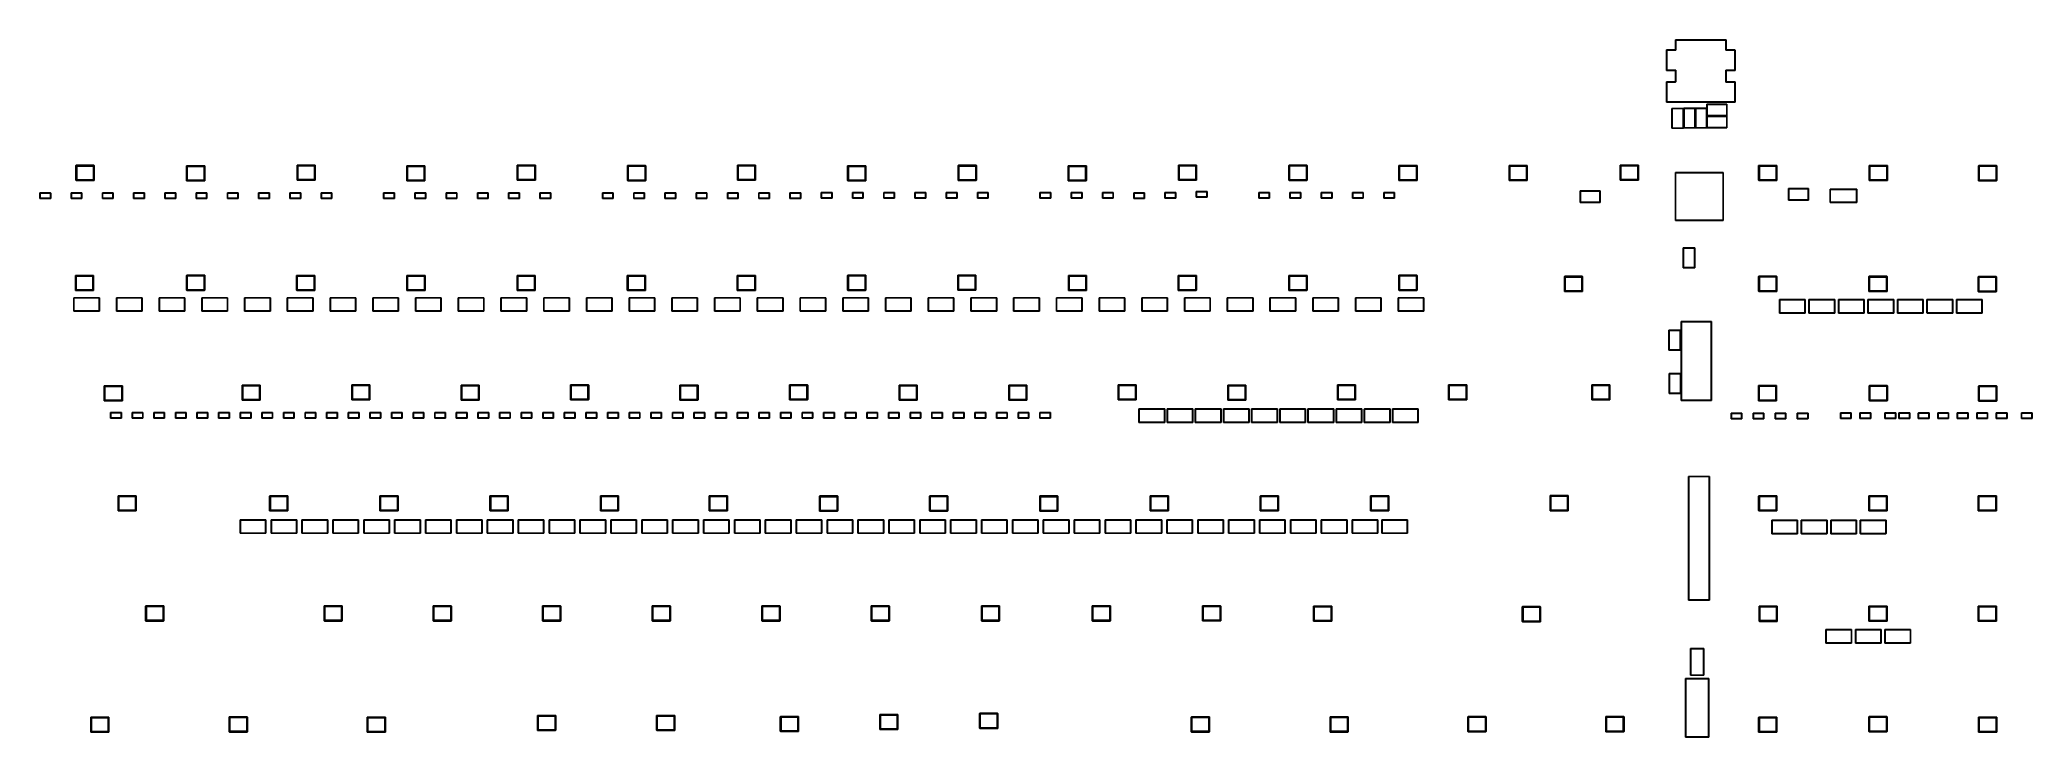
# Model space of a CAD drawing. Extents: x 1.3 to 14.8, y -4.8 to 0.
import ezdxf

# ---------------------------------------------------------------- set-up
doc = ezdxf.new("R2010")
doc.units = 0
doc.header["$MEASUREMENT"] = 0
doc.layers.add('BLACK', color=7, linetype='CONTINUOUS')

msp = doc.modelspace()

# ---------------------------------------------------------------- linework, layer by layer
at = {"layer": 'BLACK', "linetype": 'CONTINUOUS'}
for p, q in [((12.3491, -0.117169), (12.3492, -0.116984)), ((12.3491, -0.117362), (12.3491, -0.117169)), ((12.3491, -0.117411), (12.3491, -0.117362)), ((12.3491, -0.25511), (12.3491, -0.117411)), ((12.3492, -0.116984), (12.3493, -0.116813)), ((12.3493, -0.116813), (12.3494, -0.116663)), ((12.3494, -0.116663), (12.3495, -0.11654)), ((12.3495, -0.11654), (12.3497, -0.116449)), ((12.3497, -0.116449), (12.3499, -0.116392)), ((12.3499, -0.116392), (12.35, -0.116378)), ((12.35, -0.116378), (12.3501, -0.116373)), ((12.35, -0.116378), (12.35, -0.116378)), ((12.3501, -0.116373), (12.3501, -0.116378)), ((12.3501, -0.116378), (12.4101, -0.116378)), ((12.4111, -0.118346), (12.3511, -0.118346)), ((12.3511, -0.118346), (12.3511, -0.254173)), ((12.4101, -0.048272), (12.4102, -0.048086)), ((12.4101, -0.048465), (12.4101, -0.048272)), ((12.4101, -0.048513), (12.4101, -0.048465)), ((12.4101, -0.116378), (12.4101, -0.048513)), ((12.4102, -0.048086), (12.4103, -0.047915)), ((12.4103, -0.047915), (12.4104, -0.047765)), ((12.4104, -0.047765), (12.4106, -0.047642)), ((12.4106, -0.047642), (12.4107, -0.047551)), ((12.4107, -0.047551), (12.4109, -0.047495)), ((12.4109, -0.047495), (12.4111, -0.04748)), ((12.4111, -0.04748), (12.4111, -0.047476)), ((12.4111, -0.047476), (12.4112, -0.04748)), ((12.4111, -0.04748), (12.4111, -0.04748)), ((12.4112, -0.118346), (12.4111, -0.118351)), ((12.4111, -0.118351), (12.4111, -0.118346)), ((12.4112, -0.04748), (12.7536, -0.04748)), ((12.4113, -0.118332), (12.4112, -0.118346)), ((12.4112, -0.118346), (12.4112, -0.118346)), ((12.4115, -0.118276), (12.4113, -0.118332)), ((12.4117, -0.118185), (12.4115, -0.118276)), ((12.4118, -0.118062), (12.4117, -0.118185)), ((12.4119, -0.117912), (12.4118, -0.118062)), ((12.412, -0.117741), (12.4119, -0.117912)), ((12.4121, -0.117555), (12.412, -0.117741)), ((12.4121, -0.049449), (12.4121, -0.117314)), ((12.7526, -0.049449), (12.4121, -0.049449)), ((12.4121, -0.117314), (12.4121, -0.117362)), ((12.4121, -0.117362), (12.4121, -0.117555)), ((12.7526, -0.117314), (12.7526, -0.049449)), ((12.7526, -0.117362), (12.7526, -0.117314)), ((12.7527, -0.117555), (12.7526, -0.117362)), ((12.7527, -0.117741), (12.7527, -0.117555)), ((12.7528, -0.117912), (12.7527, -0.117741)), ((12.7529, -0.118062), (12.7528, -0.117912)), ((12.7531, -0.118185), (12.7529, -0.118062)), ((12.7532, -0.118276), (12.7531, -0.118185)), ((12.7534, -0.118332), (12.7532, -0.118276)), ((12.7536, -0.118346), (12.7534, -0.118332)), ((12.7536, -0.04748), (12.7536, -0.047476)), ((12.7536, -0.047476), (12.7537, -0.04748)), ((12.7537, -0.118346), (12.7536, -0.118351)), ((12.7536, -0.118351), (12.7536, -0.118346)), ((12.7536, -0.118346), (12.7536, -0.118346)), ((12.7537, -0.04748), (12.7537, -0.04748)), ((12.7537, -0.04748), (12.7538, -0.047495)), ((12.8133, -0.118346), (12.7537, -0.118346)), ((12.7538, -0.047495), (12.754, -0.047551)), ((12.754, -0.047551), (12.7542, -0.047642)), ((12.7542, -0.047642), (12.7543, -0.047765)), ((12.7543, -0.047765), (12.7544, -0.047915)), ((12.7544, -0.047915), (12.7545, -0.048086)), ((12.7545, -0.048086), (12.7546, -0.048272)), ((12.7546, -0.048272), (12.7546, -0.048465)), ((12.7546, -0.048465), (12.7546, -0.048513)), ((12.7546, -0.048513), (12.7546, -0.116378)), ((12.7546, -0.116378), (12.8142, -0.116378)), ((12.8137, -0.254173), (12.8133, -0.118346)), ((12.8142, -0.116378), (12.8142, -0.116373)), ((12.8142, -0.116373), (12.8143, -0.116378)), ((12.8143, -0.116378), (12.8143, -0.116378)), ((12.8143, -0.116378), (12.8144, -0.116384)), ((12.8144, -0.116384), (12.8144, -0.116392)), ((12.8144, -0.116392), (12.8144, -0.116392)), ((12.8144, -0.116392), (12.8144, -0.116392)), ((12.8144, -0.116392), (12.8145, -0.116423)), ((12.8145, -0.116423), (12.8146, -0.116447)), ((12.8146, -0.116447), (12.8146, -0.116448)), ((12.8146, -0.116448), (12.8146, -0.116449)), ((12.8146, -0.116449), (12.8147, -0.116498)), ((12.8147, -0.116498), (12.8148, -0.116538)), ((12.8148, -0.116538), (12.8148, -0.116539)), ((12.8148, -0.116539), (12.8148, -0.11654)), ((12.8148, -0.11654), (12.8149, -0.116607)), ((12.8149, -0.116607), (12.8149, -0.116661)), ((12.8149, -0.116661), (12.815, -0.116662)), ((12.815, -0.116662), (12.815, -0.116663)), ((12.815, -0.116663), (12.815, -0.116742)), ((12.815, -0.116742), (12.8151, -0.11681)), ((12.8151, -0.11681), (12.8151, -0.116812)), ((12.8151, -0.116812), (12.8151, -0.116813)), ((12.8151, -0.116813), (12.8151, -0.116902)), ((12.8151, -0.116902), (12.8152, -0.116981)), ((12.8152, -0.116981), (12.8152, -0.116982)), ((12.8152, -0.116982), (12.8152, -0.116984)), ((12.8152, -0.116984), (12.8152, -0.117085)), ((12.8152, -0.117085), (12.8152, -0.117166)), ((12.8152, -0.117166), (12.8152, -0.117168)), ((12.8152, -0.117168), (12.8152, -0.117169)), ((12.8152, -0.117169), (12.8152, -0.117272)), ((12.8152, -0.117272), (12.8152, -0.117311)), ((12.8152, -0.117311), (12.8152, -0.117313)), ((12.8152, -0.117313), (12.8152, -0.117362)), ((12.8152, -0.117362), (12.8152, -0.117409)), ((12.8152, -0.117409), (12.8156, -0.255108)), ((12.3491, -0.255157), (12.3491, -0.25511)), ((12.3491, -0.25535), (12.3491, -0.255157)), ((12.3492, -0.255536), (12.3491, -0.25535)), ((12.3493, -0.255707), (12.3492, -0.255536)), ((12.3494, -0.255855), (12.3493, -0.255707)), ((12.3494, -0.255857), (12.3494, -0.255855)), ((12.3495, -0.25598), (12.3494, -0.255857)), ((12.3497, -0.256071), (12.3495, -0.25598)), ((12.3499, -0.256127), (12.3497, -0.256071)), ((12.3501, -0.256146), (12.3499, -0.256127)), ((12.4101, -0.256142), (12.3501, -0.256142)), ((12.3501, -0.256142), (12.3501, -0.256146)), ((12.3511, -0.254173), (12.4111, -0.254173)), ((12.4101, -0.332913), (12.4101, -0.256142)), ((12.4111, -0.254173), (12.4111, -0.254169)), ((12.4111, -0.254169), (12.4112, -0.254173)), ((12.4112, -0.254173), (12.4113, -0.254188)), ((12.4113, -0.254188), (12.4115, -0.254244)), ((12.4115, -0.254244), (12.4117, -0.254335)), ((12.4117, -0.254335), (12.4118, -0.254458)), ((12.4118, -0.254458), (12.4119, -0.254608)), ((12.4119, -0.254608), (12.412, -0.254779)), ((12.412, -0.254779), (12.4121, -0.254965)), ((12.4121, -0.254965), (12.4121, -0.255157)), ((12.4121, -0.255157), (12.4121, -0.255205)), ((12.4121, -0.255205), (12.4121, -0.33385)), ((12.7526, -0.255157), (12.7527, -0.254965)), ((12.7526, -0.255205), (12.7526, -0.255157)), ((12.7526, -0.333849), (12.7526, -0.255205)), ((12.7527, -0.254779), (12.7528, -0.254608)), ((12.7527, -0.254965), (12.7527, -0.254779)), ((12.7528, -0.254608), (12.7529, -0.254458)), ((12.7529, -0.254458), (12.7531, -0.254335)), ((12.7531, -0.254335), (12.7532, -0.254244)), ((12.7532, -0.254244), (12.7534, -0.254188)), ((12.7534, -0.254188), (12.7536, -0.254173)), ((12.7536, -0.254173), (12.7536, -0.254169)), ((12.7536, -0.254169), (12.7537, -0.254173)), ((12.7537, -0.254173), (12.8137, -0.254173)), ((12.8146, -0.256142), (12.7546, -0.256142)), ((12.7546, -0.256142), (12.7546, -0.332913)), ((12.8147, -0.256138), (12.8146, -0.256146)), ((12.8146, -0.256146), (12.8146, -0.256142)), ((12.8148, -0.256127), (12.8147, -0.256138)), ((12.8149, -0.256102), (12.8148, -0.256127)), ((12.8148, -0.256127), (12.8148, -0.256127)), ((12.8148, -0.256127), (12.8148, -0.256127)), ((12.815, -0.256071), (12.8149, -0.256102)), ((12.8151, -0.25603), (12.815, -0.25607)), ((12.815, -0.25607), (12.815, -0.25607)), ((12.815, -0.25607), (12.815, -0.256071)), ((12.8152, -0.25598), (12.8151, -0.25603)), ((12.8153, -0.255928), (12.8152, -0.255978)), ((12.8152, -0.255978), (12.8152, -0.255979)), ((12.8152, -0.255979), (12.8152, -0.25598)), ((12.8154, -0.255795), (12.8153, -0.255855)), ((12.8153, -0.255855), (12.8153, -0.255856)), ((12.8153, -0.255856), (12.8153, -0.255857)), ((12.8153, -0.255857), (12.8153, -0.255928)), ((12.8155, -0.255707), (12.8154, -0.255795)), ((12.8156, -0.255536), (12.8155, -0.255632)), ((12.8155, -0.255632), (12.8155, -0.255705)), ((12.8155, -0.255705), (12.8155, -0.255705)), ((12.8155, -0.255705), (12.8155, -0.255707)), ((12.8156, -0.255108), (12.8156, -0.255157)), ((12.8156, -0.255157), (12.8156, -0.255261)), ((12.8156, -0.255261), (12.8156, -0.255348)), ((12.8156, -0.255348), (12.8156, -0.255349)), ((12.8156, -0.255349), (12.8156, -0.25535)), ((12.8156, -0.25535), (12.8156, -0.255452)), ((12.8156, -0.255452), (12.8156, -0.255533)), ((12.8156, -0.255533), (12.8156, -0.255534)), ((12.8156, -0.255534), (12.8156, -0.255536)), ((12.3491, -0.333705), (12.3492, -0.333519)), ((12.3491, -0.333898), (12.3491, -0.333705)), ((12.3491, -0.333946), (12.3491, -0.333898)), ((12.3491, -0.471645), (12.3491, -0.333946)), ((12.3492, -0.333519), (12.3493, -0.333348)), ((12.3493, -0.333348), (12.3494, -0.333198)), ((12.3494, -0.333198), (12.3495, -0.333075)), ((12.3495, -0.333075), (12.3497, -0.332984)), ((12.3497, -0.332984), (12.3499, -0.332928)), ((12.3499, -0.332928), (12.35, -0.332913)), ((12.35, -0.332913), (12.3501, -0.332909)), ((12.35, -0.332913), (12.35, -0.332913)), ((12.3501, -0.332909), (12.3501, -0.332913)), ((12.3501, -0.332913), (12.4101, -0.332913)), ((12.4111, -0.334882), (12.3511, -0.334882)), ((12.3511, -0.334882), (12.3511, -0.470709)), ((12.4112, -0.334882), (12.4111, -0.334887)), ((12.4111, -0.334887), (12.4111, -0.334882)), ((12.4113, -0.334868), (12.4112, -0.334882)), ((12.4112, -0.334882), (12.4112, -0.334882)), ((12.4115, -0.334811), (12.4113, -0.334868)), ((12.4117, -0.33472), (12.4115, -0.334811)), ((12.4118, -0.334597), (12.4117, -0.33472)), ((12.4119, -0.334447), (12.4118, -0.334597)), ((12.412, -0.334276), (12.4119, -0.334447)), ((12.4121, -0.334091), (12.412, -0.334276)), ((12.4121, -0.33385), (12.4121, -0.333898)), ((12.4121, -0.333898), (12.4121, -0.334091)), ((12.7526, -0.333898), (12.7526, -0.333849)), ((12.7527, -0.334091), (12.7526, -0.333898)), ((12.7527, -0.334276), (12.7527, -0.334091)), ((12.7528, -0.334447), (12.7527, -0.334276)), ((12.7529, -0.334597), (12.7528, -0.334447)), ((12.7531, -0.33472), (12.7529, -0.334597)), ((12.7532, -0.334811), (12.7531, -0.33472)), ((12.7534, -0.334868), (12.7532, -0.334811)), ((12.7536, -0.334882), (12.7534, -0.334868)), ((12.7537, -0.334882), (12.7536, -0.334887)), ((12.7536, -0.334887), (12.7536, -0.334882)), ((12.7536, -0.334882), (12.7536, -0.334882)), ((12.8137, -0.334882), (12.7537, -0.334882)), ((12.7546, -0.332913), (12.8146, -0.332913)), ((12.8137, -0.470709), (12.8137, -0.334882)), ((12.8146, -0.332913), (12.8146, -0.332909)), ((12.8146, -0.332909), (12.8147, -0.332913)), ((12.8147, -0.332913), (12.8147, -0.332913)), ((12.8147, -0.332913), (12.8148, -0.332928)), ((12.8148, -0.332928), (12.815, -0.332984)), ((12.815, -0.332984), (12.8152, -0.333075)), ((12.8152, -0.333075), (12.8153, -0.333198)), ((12.8153, -0.333198), (12.8155, -0.333348)), ((12.8155, -0.333348), (12.8156, -0.333519)), ((12.8156, -0.333519), (12.8156, -0.333705)), ((12.8156, -0.333705), (12.8156, -0.333898)), ((12.8156, -0.333898), (12.8156, -0.333946)), ((12.8156, -0.333946), (12.8156, -0.471645)), ((12.3491, -0.471693), (12.3491, -0.471645)), ((12.3491, -0.471886), (12.3491, -0.471693)), ((12.3492, -0.472071), (12.3491, -0.471886)), ((12.3493, -0.472242), (12.3492, -0.472071)), ((12.3494, -0.472392), (12.3493, -0.472242)), ((12.3495, -0.472515), (12.3494, -0.472392)), ((12.3497, -0.472607), (12.3495, -0.472515)), ((12.3499, -0.472663), (12.3497, -0.472607)), ((12.3501, -0.472682), (12.3499, -0.472663)), ((12.8146, -0.472677), (12.3501, -0.472677)), ((12.3501, -0.472677), (12.3501, -0.472682)), ((12.3511, -0.470709), (12.8137, -0.470709)), ((12.3854, -0.515279), (12.3855, -0.515094)), ((12.3854, -0.515472), (12.3854, -0.515279)), ((12.3854, -0.515521), (12.3854, -0.515472)), ((12.3854, -0.649283), (12.3854, -0.515521)), ((12.3855, -0.515094), (12.3856, -0.514923)), ((12.3856, -0.514923), (12.3857, -0.514773)), ((12.3857, -0.514773), (12.3859, -0.51465)), ((12.3859, -0.51465), (12.386, -0.514559)), ((12.386, -0.514559), (12.3862, -0.514502)), ((12.3862, -0.514502), (12.3864, -0.514488)), ((12.3864, -0.514488), (12.3864, -0.514483)), ((12.3864, -0.514483), (12.3865, -0.514488)), ((12.3864, -0.514488), (12.3864, -0.514488)), ((12.3865, -0.514488), (12.4635, -0.514488)), ((12.3874, -0.516457), (12.3874, -0.648346)), ((12.4626, -0.516457), (12.3874, -0.516457)), ((12.4626, -0.648346), (12.4626, -0.516457)), ((12.4635, -0.514488), (12.4636, -0.514483)), ((12.4636, -0.514483), (12.4636, -0.514488)), ((12.4636, -0.514488), (12.4636, -0.514488)), ((12.4636, -0.514488), (12.4638, -0.514502)), ((12.4638, -0.514502), (12.464, -0.514559)), ((12.464, -0.514559), (12.4641, -0.51465)), ((12.4641, -0.51465), (12.4643, -0.514773)), ((12.4643, -0.514773), (12.4644, -0.514923)), ((12.4644, -0.514923), (12.4645, -0.515094)), ((12.4645, -0.515094), (12.4646, -0.515279)), ((12.4646, -0.515279), (12.4646, -0.515472)), ((12.4646, -0.515472), (12.4646, -0.51552)), ((12.4646, -0.51552), (12.4646, -0.649283)), ((12.4666, -0.514591), (12.4667, -0.514405)), ((12.4666, -0.514783), (12.4666, -0.514591)), ((12.4666, -0.514832), (12.4666, -0.514783)), ((12.4666, -0.647019), (12.4666, -0.514832)), ((12.4667, -0.514405), (12.4668, -0.514234)), ((12.4668, -0.514234), (12.4669, -0.514084)), ((12.4669, -0.514084), (12.467, -0.513961)), ((12.467, -0.513961), (12.4672, -0.51387)), ((12.4672, -0.51387), (12.4674, -0.513814)), ((12.4674, -0.513814), (12.4676, -0.513799)), ((12.4676, -0.513799), (12.4676, -0.513794)), ((12.4676, -0.513794), (12.4676, -0.513799)), ((12.4676, -0.513799), (12.4676, -0.513799)), ((12.4676, -0.513799), (12.5424, -0.513799)), ((12.4686, -0.515768), (12.4686, -0.646083)), ((12.5414, -0.515768), (12.4686, -0.515768)), ((12.5414, -0.646083), (12.5414, -0.515768)), ((12.5424, -0.513799), (12.5424, -0.513794)), ((12.5424, -0.513794), (12.5424, -0.513799)), ((12.5424, -0.513799), (12.5424, -0.513799)), ((12.5424, -0.513799), (12.5426, -0.513814)), ((12.5426, -0.513814), (12.5428, -0.51387)), ((12.5428, -0.51387), (12.543, -0.513961)), ((12.543, -0.513961), (12.5431, -0.514084)), ((12.5431, -0.514084), (12.5432, -0.514234)), ((12.5432, -0.514234), (12.5433, -0.514405)), ((12.5433, -0.514405), (12.5434, -0.514591)), ((12.5434, -0.514591), (12.5434, -0.514783)), ((12.5434, -0.514783), (12.5434, -0.514831)), ((12.5434, -0.514831), (12.5434, -0.647019)), ((12.5466, -0.514591), (12.5467, -0.514405)), ((12.5466, -0.514783), (12.5466, -0.514591)), ((12.5466, -0.514832), (12.5466, -0.514783)), ((12.5466, -0.647019), (12.5466, -0.514832)), ((12.5467, -0.514405), (12.5468, -0.514234)), ((12.5468, -0.514234), (12.5469, -0.514084)), ((12.5469, -0.514084), (12.547, -0.513961)), ((12.547, -0.513961), (12.5472, -0.51387)), ((12.5472, -0.51387), (12.5474, -0.513814)), ((12.5474, -0.513814), (12.5476, -0.513799)), ((12.5476, -0.513799), (12.5476, -0.513794)), ((12.5476, -0.513794), (12.5476, -0.513799)), ((12.5476, -0.513799), (12.5476, -0.513799)), ((12.5476, -0.513799), (12.6224, -0.513799)), ((12.5486, -0.515768), (12.5486, -0.646083)), ((12.6214, -0.515768), (12.5486, -0.515768)), ((12.6214, -0.646083), (12.6214, -0.515768)), ((12.6224, -0.513799), (12.6224, -0.513794)), ((12.6224, -0.513794), (12.6224, -0.513799)), ((12.6224, -0.513799), (12.6224, -0.513799)), ((12.6224, -0.513799), (12.6226, -0.513814)), ((12.6226, -0.513814), (12.6228, -0.51387)), ((12.6228, -0.51387), (12.623, -0.513961)), ((12.623, -0.513961), (12.6231, -0.514084)), ((12.6231, -0.514084), (12.6232, -0.514234)), ((12.6232, -0.514234), (12.6233, -0.514405)), ((12.6233, -0.514405), (12.6234, -0.514591)), ((12.6234, -0.514591), (12.6234, -0.514783)), ((12.6234, -0.514783), (12.6234, -0.514831)), ((12.6234, -0.514831), (12.6234, -0.647019)), ((12.6246, -0.486224), (12.6247, -0.486039)), ((12.6246, -0.486417), (12.6246, -0.486224)), ((12.6246, -0.486466), (12.6246, -0.486417)), ((12.6246, -0.563535), (12.6246, -0.486466)), ((12.6247, -0.486039), (12.6248, -0.485868)), ((12.6248, -0.485868), (12.6249, -0.485718)), ((12.6249, -0.485718), (12.625, -0.485595)), ((12.625, -0.485595), (12.6252, -0.485504)), ((12.6252, -0.485504), (12.6254, -0.485447)), ((12.6254, -0.485447), (12.6255, -0.485433)), ((12.6255, -0.485433), (12.6256, -0.485428)), ((12.6255, -0.485433), (12.6255, -0.485433)), ((12.6256, -0.485428), (12.6256, -0.485433)), ((12.6256, -0.485433), (12.7594, -0.485433)), ((12.6266, -0.487402), (12.6266, -0.562598)), ((12.7585, -0.487402), (12.6266, -0.487402)), ((12.7585, -0.562598), (12.7585, -0.487402)), ((12.7594, -0.485433), (12.7594, -0.485428)), ((12.7594, -0.485428), (12.7595, -0.485433)), ((12.7595, -0.485433), (12.7595, -0.485433)), ((12.7595, -0.485433), (12.7596, -0.485447)), ((12.7596, -0.485447), (12.7598, -0.485504)), ((12.7598, -0.485504), (12.76, -0.485595)), ((12.76, -0.485595), (12.7601, -0.485718)), ((12.7601, -0.485718), (12.7603, -0.485868)), ((12.7603, -0.485868), (12.7604, -0.486039)), ((12.7604, -0.486039), (12.7604, -0.486224)), ((12.7604, -0.486224), (12.7604, -0.486417)), ((12.7604, -0.486417), (12.7604, -0.486465)), ((12.7604, -0.486465), (12.7604, -0.563535)), ((12.8148, -0.472663), (12.8146, -0.472682)), ((12.8146, -0.472682), (12.8146, -0.472677)), ((12.815, -0.472607), (12.8148, -0.472663)), ((12.8152, -0.472515), (12.815, -0.472607)), ((12.8153, -0.472392), (12.8152, -0.472515)), ((12.8155, -0.472242), (12.8153, -0.472392)), ((12.8156, -0.472071), (12.8155, -0.472242)), ((12.8156, -0.471645), (12.8156, -0.471693)), ((12.8156, -0.471693), (12.8156, -0.471741)), ((12.8156, -0.471741), (12.8156, -0.471741)), ((12.8156, -0.471741), (12.8156, -0.471886)), ((12.8156, -0.471886), (12.8156, -0.472071)), ((12.3854, -0.649331), (12.3854, -0.649283)), ((12.3854, -0.649524), (12.3854, -0.649331)), ((12.3855, -0.649709), (12.3854, -0.649524)), ((12.3856, -0.64988), (12.3855, -0.649709)), ((12.3857, -0.65003), (12.3856, -0.64988)), ((12.3859, -0.650153), (12.3857, -0.65003)), ((12.386, -0.650244), (12.3859, -0.650153)), ((12.3862, -0.650301), (12.386, -0.650244)), ((12.3864, -0.65032), (12.3862, -0.650301)), ((12.3865, -0.650315), (12.3864, -0.65032)), ((12.4635, -0.650315), (12.3865, -0.650315)), ((12.3874, -0.648346), (12.4626, -0.648346)), ((12.4636, -0.65032), (12.4635, -0.650315)), ((12.4638, -0.650301), (12.4636, -0.65032)), ((12.464, -0.650244), (12.4638, -0.650301)), ((12.4641, -0.650153), (12.464, -0.650244)), ((12.4643, -0.65003), (12.4641, -0.650153)), ((12.4644, -0.64988), (12.4643, -0.65003)), ((12.4645, -0.649709), (12.4644, -0.64988)), ((12.4646, -0.649524), (12.4645, -0.649709)), ((12.4646, -0.649283), (12.4646, -0.649331)), ((12.4646, -0.649331), (12.4646, -0.649379)), ((12.4646, -0.649379), (12.4646, -0.649379)), ((12.4646, -0.649379), (12.4646, -0.649524)), ((12.4666, -0.647067), (12.4666, -0.647019)), ((12.4666, -0.64726), (12.4666, -0.647067)), ((12.4667, -0.647445), (12.4666, -0.64726)), ((12.4668, -0.647616), (12.4667, -0.647445)), ((12.4669, -0.647766), (12.4668, -0.647616)), ((12.467, -0.647889), (12.4669, -0.647766)), ((12.4672, -0.647981), (12.467, -0.647889)), ((12.4674, -0.648037), (12.4672, -0.647981)), ((12.4676, -0.648056), (12.4674, -0.648037)), ((12.5424, -0.648051), (12.4676, -0.648051)), ((12.4676, -0.648051), (12.4676, -0.648056)), ((12.4686, -0.646083), (12.5414, -0.646083)), ((12.5426, -0.648037), (12.5424, -0.648056)), ((12.5424, -0.648056), (12.5424, -0.648051)), ((12.5428, -0.647981), (12.5426, -0.648037)), ((12.543, -0.647889), (12.5428, -0.647981)), ((12.5431, -0.647766), (12.543, -0.647889)), ((12.5432, -0.647616), (12.5431, -0.647766)), ((12.5433, -0.647445), (12.5432, -0.647616)), ((12.5434, -0.64726), (12.5433, -0.647445)), ((12.5434, -0.647019), (12.5434, -0.647067)), ((12.5434, -0.647067), (12.5434, -0.647115)), ((12.5434, -0.647115), (12.5434, -0.647115)), ((12.5434, -0.647115), (12.5434, -0.64726)), ((12.5466, -0.647067), (12.5466, -0.647019)), ((12.5466, -0.64726), (12.5466, -0.647067)), ((12.5467, -0.647445), (12.5466, -0.64726)), ((12.5468, -0.647616), (12.5467, -0.647445)), ((12.5469, -0.647766), (12.5468, -0.647616)), ((12.547, -0.647889), (12.5469, -0.647766)), ((12.5472, -0.647981), (12.547, -0.647889)), ((12.5474, -0.648037), (12.5472, -0.647981)), ((12.5476, -0.648056), (12.5474, -0.648037)), ((12.6224, -0.648051), (12.5476, -0.648051)), ((12.5476, -0.648051), (12.5476, -0.648056)), ((12.5486, -0.646083), (12.6214, -0.646083)), ((12.6226, -0.648037), (12.6224, -0.648056)), ((12.6224, -0.648056), (12.6224, -0.648051)), ((12.6228, -0.647981), (12.6226, -0.648037)), ((12.623, -0.647889), (12.6228, -0.647981)), ((12.6231, -0.647766), (12.623, -0.647889)), ((12.6232, -0.647616), (12.6231, -0.647766)), ((12.6233, -0.647445), (12.6232, -0.647616)), ((12.6234, -0.64726), (12.6233, -0.647445)), ((12.6234, -0.647019), (12.6234, -0.647067)), ((12.6234, -0.647067), (12.6234, -0.647115)), ((12.6234, -0.647115), (12.6234, -0.647115)), ((12.6234, -0.647115), (12.6234, -0.64726)), ((12.6246, -0.563583), (12.6246, -0.563535)), ((12.6246, -0.563776), (12.6246, -0.563583)), ((12.6247, -0.563961), (12.6246, -0.563776)), ((12.6246, -0.568724), (12.6247, -0.568539)), ((12.6246, -0.568917), (12.6246, -0.568724)), ((12.6246, -0.568966), (12.6246, -0.568917)), ((12.6246, -0.646035), (12.6246, -0.568966)), ((12.6246, -0.646083), (12.6246, -0.646035)), ((12.6246, -0.646276), (12.6246, -0.646083)), ((12.6247, -0.646461), (12.6246, -0.646276)), ((12.6248, -0.564132), (12.6247, -0.563961)), ((12.6247, -0.568539), (12.6248, -0.568368)), ((12.6248, -0.646632), (12.6247, -0.646461)), ((12.6249, -0.564282), (12.6248, -0.564132)), ((12.6248, -0.568368), (12.6249, -0.568218)), ((12.6249, -0.646782), (12.6248, -0.646632)), ((12.625, -0.564405), (12.6249, -0.564282)), ((12.6249, -0.568218), (12.625, -0.568095)), ((12.625, -0.646905), (12.6249, -0.646782)), ((12.6252, -0.564496), (12.625, -0.564405)), ((12.625, -0.568095), (12.6252, -0.568004)), ((12.6252, -0.646996), (12.625, -0.646905)), ((12.6254, -0.564553), (12.6252, -0.564496)), ((12.6252, -0.568004), (12.6254, -0.567947)), ((12.6254, -0.647053), (12.6252, -0.646996)), ((12.6256, -0.564572), (12.6254, -0.564553)), ((12.6254, -0.567947), (12.6255, -0.567933)), ((12.6256, -0.647072), (12.6254, -0.647053)), ((12.6255, -0.567933), (12.6256, -0.567928)), ((12.6255, -0.567933), (12.6255, -0.567933)), ((12.7594, -0.564567), (12.6256, -0.564567)), ((12.6256, -0.564567), (12.6256, -0.564572)), ((12.6256, -0.567928), (12.6256, -0.567933)), ((12.6256, -0.567933), (12.7594, -0.567933)), ((12.7594, -0.647067), (12.6256, -0.647067)), ((12.6256, -0.647067), (12.6256, -0.647072)), ((12.6266, -0.562598), (12.7585, -0.562598)), ((12.6266, -0.569902), (12.6266, -0.645098)), ((12.7585, -0.569902), (12.6266, -0.569902)), ((12.6266, -0.645098), (12.7585, -0.645098)), ((12.7585, -0.645098), (12.7585, -0.569902)), ((12.7596, -0.564553), (12.7594, -0.564572)), ((12.7594, -0.564572), (12.7594, -0.564567)), ((12.7594, -0.567933), (12.7594, -0.567928)), ((12.7594, -0.567928), (12.7595, -0.567933)), ((12.7596, -0.647053), (12.7594, -0.647072)), ((12.7594, -0.647072), (12.7594, -0.647067)), ((12.7595, -0.567933), (12.7595, -0.567933)), ((12.7595, -0.567933), (12.7596, -0.567947)), ((12.7598, -0.564496), (12.7596, -0.564553)), ((12.7596, -0.567947), (12.7598, -0.568004)), ((12.7598, -0.646996), (12.7596, -0.647053)), ((12.76, -0.564405), (12.7598, -0.564496)), ((12.7598, -0.568004), (12.76, -0.568095)), ((12.76, -0.646905), (12.7598, -0.646996)), ((12.7601, -0.564282), (12.76, -0.564405)), ((12.76, -0.568095), (12.7601, -0.568218)), ((12.7601, -0.646782), (12.76, -0.646905)), ((12.7603, -0.564132), (12.7601, -0.564282)), ((12.7601, -0.568218), (12.7603, -0.568368)), ((12.7603, -0.646632), (12.7601, -0.646782)), ((12.7604, -0.563961), (12.7603, -0.564132)), ((12.7603, -0.568368), (12.7604, -0.568539)), ((12.7604, -0.646461), (12.7603, -0.646632)), ((12.7604, -0.563535), (12.7604, -0.563583)), ((12.7604, -0.563583), (12.7604, -0.563631)), ((12.7604, -0.563631), (12.7604, -0.563631)), ((12.7604, -0.563631), (12.7604, -0.563776)), ((12.7604, -0.563776), (12.7604, -0.563961)), ((12.7604, -0.568539), (12.7604, -0.568724)), ((12.7604, -0.568724), (12.7604, -0.568917)), ((12.7604, -0.568917), (12.7604, -0.568965)), ((12.7604, -0.568965), (12.7604, -0.646035)), ((12.7604, -0.646035), (12.7604, -0.646083)), ((12.7604, -0.646083), (12.7604, -0.646131)), ((12.7604, -0.646131), (12.7604, -0.646131)), ((12.7604, -0.646131), (12.7604, -0.646276)), ((12.7604, -0.646276), (12.7604, -0.646461)), ((1.52798, -0.904787), (1.52803, -0.904324)), ((1.52799, -0.904903), (1.52798, -0.904787)), ((1.52799, -1.0031), (1.52799, -0.904903)), ((1.52803, -0.904324), (1.52816, -0.903879)), ((1.52816, -0.903879), (1.52838, -0.903469)), ((1.52838, -0.903469), (1.52868, -0.903109)), ((1.52868, -0.903109), (1.52904, -0.902814)), ((1.52904, -0.902814), (1.52945, -0.902594)), ((1.52945, -0.902594), (1.52989, -0.902459)), ((1.52989, -0.902459), (1.53024, -0.902425)), ((1.53024, -0.902425), (1.53035, -0.902414)), ((1.53035, -0.902414), (1.53047, -0.902425)), ((1.53047, -0.902425), (1.64953, -0.902425)), ((1.53272, -0.90715), (1.53272, -1.00085)), ((1.64728, -0.90715), (1.53272, -0.90715)), ((1.64728, -1.00085), (1.64728, -0.90715)), ((1.64953, -0.902425), (1.64965, -0.902414)), ((1.64965, -0.902414), (1.65011, -0.902459)), ((1.65011, -0.902459), (1.65055, -0.902594)), ((1.65055, -0.902594), (1.65096, -0.902814)), ((1.65096, -0.902814), (1.65132, -0.903109)), ((1.65132, -0.903109), (1.65162, -0.903469)), ((1.65162, -0.903469), (1.65184, -0.903879)), ((1.65184, -0.903879), (1.65197, -0.904324)), ((1.65197, -0.904324), (1.65201, -0.904671)), ((1.65201, -0.904671), (1.65201, -1.0031)), ((2.28, -0.907134), (2.28005, -0.906671)), ((2.28002, -0.90725), (2.28, -0.907134)), ((2.28002, -1.00544), (2.28002, -0.90725)), ((2.28005, -0.906671), (2.28018, -0.906226)), ((2.28018, -0.906226), (2.2804, -0.905815)), ((2.2804, -0.905815), (2.2807, -0.905455)), ((2.2807, -0.905455), (2.28106, -0.90516)), ((2.28106, -0.90516), (2.28147, -0.904941)), ((2.28147, -0.904941), (2.28191, -0.904806)), ((2.28191, -0.904806), (2.28226, -0.904772)), ((2.28226, -0.904772), (2.28238, -0.90476)), ((2.28238, -0.90476), (2.28249, -0.904772)), ((2.28249, -0.904772), (2.40155, -0.904772)), ((2.28474, -0.909496), (2.28474, -1.0032)), ((2.39931, -0.909496), (2.28474, -0.909496)), ((2.39931, -1.0032), (2.39931, -0.909496)), ((2.40155, -0.904772), (2.40167, -0.90476)), ((2.40167, -0.90476), (2.40213, -0.904806)), ((2.40213, -0.904806), (2.40258, -0.904941)), ((2.40258, -0.904941), (2.40299, -0.90516)), ((2.40299, -0.90516), (2.40335, -0.905455)), ((2.40335, -0.905455), (2.40364, -0.905815)), ((2.40364, -0.905815), (2.40386, -0.906226)), ((2.40386, -0.906226), (2.404, -0.906671)), ((2.404, -0.906671), (2.40403, -0.907018)), ((2.40403, -0.907018), (2.40403, -1.00544)), ((3.032, -0.903134), (3.03205, -0.902671)), ((3.03202, -0.90325), (3.032, -0.903134)), ((3.03202, -1.00144), (3.03202, -0.90325)), ((3.03205, -0.902671), (3.03219, -0.902226)), ((3.03219, -0.902226), (3.0324, -0.901815)), ((3.0324, -0.901815), (3.0327, -0.901455)), ((3.0327, -0.901455), (3.03306, -0.90116)), ((3.03306, -0.90116), (3.03347, -0.900941)), ((3.03347, -0.900941), (3.03391, -0.900806)), ((3.03391, -0.900806), (3.03426, -0.900772)), ((3.03426, -0.900772), (3.03438, -0.90076)), ((3.03438, -0.90076), (3.03449, -0.900772)), ((3.03449, -0.900772), (3.15355, -0.900772)), ((3.03674, -0.905496), (3.03674, -0.999197)), ((3.15131, -0.905496), (3.03674, -0.905496)), ((3.15131, -0.999197), (3.15131, -0.905496)), ((3.15355, -0.900772), (3.15367, -0.90076)), ((3.15367, -0.90076), (3.15413, -0.900806)), ((3.15413, -0.900806), (3.15458, -0.900941)), ((3.15458, -0.900941), (3.15499, -0.90116)), ((3.15499, -0.90116), (3.15535, -0.901455)), ((3.15535, -0.901455), (3.15564, -0.901815)), ((3.15564, -0.901815), (3.15586, -0.902226)), ((3.15586, -0.902226), (3.156, -0.902671)), ((3.156, -0.902671), (3.15603, -0.903018)), ((3.15603, -0.903018), (3.15603, -1.00144)), ((3.778, -0.907134), (3.77805, -0.906671)), ((3.77802, -0.90725), (3.778, -0.907134)), ((3.77802, -1.00544), (3.77802, -0.90725)), ((3.77805, -0.906671), (3.77819, -0.906226)), ((3.77819, -0.906226), (3.7784, -0.905815)), ((3.7784, -0.905815), (3.7787, -0.905455)), ((3.7787, -0.905455), (3.77906, -0.90516)), ((3.77906, -0.90516), (3.77947, -0.904941)), ((3.77947, -0.904941), (3.77991, -0.904806)), ((3.77991, -0.904806), (3.78026, -0.904772)), ((3.78026, -0.904772), (3.78038, -0.90476)), ((3.78038, -0.90476), (3.78049, -0.904772)), ((3.78049, -0.904772), (3.89955, -0.904772)), ((3.78274, -0.909496), (3.78274, -1.0032)), ((3.89731, -0.909496), (3.78274, -0.909496)), ((3.89731, -1.0032), (3.89731, -0.909496)), ((3.89955, -0.904772), (3.89967, -0.90476)), ((3.89967, -0.90476), (3.90013, -0.904806)), ((3.90013, -0.904806), (3.90058, -0.904941)), ((3.90058, -0.904941), (3.90099, -0.90516)), ((3.90099, -0.90516), (3.90135, -0.905455)), ((3.90135, -0.905455), (3.90164, -0.905815)), ((3.90164, -0.905815), (3.90186, -0.906226)), ((3.90186, -0.906226), (3.902, -0.906671)), ((3.902, -0.906671), (3.90203, -0.907018)), ((3.90203, -0.907018), (3.90203, -1.00544)), ((4.52999, -0.903134), (4.53003, -0.902671)), ((4.53, -0.90325), (4.52999, -0.903134)), ((4.53, -1.00144), (4.53, -0.90325)), ((4.53003, -0.902671), (4.53017, -0.902226)), ((4.53017, -0.902226), (4.53039, -0.901815)), ((4.53039, -0.901815), (4.53068, -0.901455)), ((4.53068, -0.901455), (4.53104, -0.90116)), ((4.53104, -0.90116), (4.53145, -0.900941)), ((4.53145, -0.900941), (4.5319, -0.900806)), ((4.5319, -0.900806), (4.53225, -0.900772)), ((4.53225, -0.900772), (4.53236, -0.90076)), ((4.53236, -0.90076), (4.53248, -0.900772)), ((4.53248, -0.900772), (4.65154, -0.900772)), ((4.53472, -0.905496), (4.53472, -0.999197)), ((4.64929, -0.905496), (4.53472, -0.905496)), ((4.64929, -0.999197), (4.64929, -0.905496)), ((4.65154, -0.900772), (4.65165, -0.90076)), ((4.65165, -0.90076), (4.65212, -0.900806)), ((4.65212, -0.900806), (4.65256, -0.900941)), ((4.65256, -0.900941), (4.65297, -0.90116)), ((4.65297, -0.90116), (4.65333, -0.901455)), ((4.65333, -0.901455), (4.65363, -0.901815)), ((4.65363, -0.901815), (4.65385, -0.902226)), ((4.65385, -0.902226), (4.65398, -0.902671)), ((4.65398, -0.902671), (4.65402, -0.903018)), ((4.65402, -0.903018), (4.65402, -1.00144)), ((5.27999, -0.906441), (5.28003, -0.905978)), ((5.28, -0.906557), (5.27999, -0.906441)), ((5.28, -1.00475), (5.28, -0.906557)), ((5.28003, -0.905978), (5.28017, -0.905533)), ((5.28017, -0.905533), (5.28039, -0.905122)), ((5.28039, -0.905122), (5.28068, -0.904763)), ((5.28068, -0.904763), (5.28104, -0.904467)), ((5.28104, -0.904467), (5.28145, -0.904248)), ((5.28145, -0.904248), (5.2819, -0.904113)), ((5.2819, -0.904113), (5.28225, -0.904079)), ((5.28225, -0.904079), (5.28236, -0.904067)), ((5.28236, -0.904067), (5.28248, -0.904079)), ((5.28248, -0.904079), (5.40154, -0.904079)), ((5.28472, -0.908803), (5.28472, -1.0025)), ((5.39929, -0.908803), (5.28472, -0.908803)), ((5.39929, -1.0025), (5.39929, -0.908803)), ((5.40154, -0.904079), (5.40165, -0.904067)), ((5.40165, -0.904067), (5.40212, -0.904113)), ((5.40212, -0.904113), (5.40256, -0.904248)), ((5.40256, -0.904248), (5.40297, -0.904467)), ((5.40297, -0.904467), (5.40333, -0.904763)), ((5.40333, -0.904763), (5.40363, -0.905122)), ((5.40363, -0.905122), (5.40385, -0.905533)), ((5.40385, -0.905533), (5.40398, -0.905978)), ((5.40398, -0.905978), (5.40402, -0.906325)), ((5.40402, -0.906325), (5.40402, -1.00475)), ((6.02802, -0.903134), (6.02807, -0.902671)), ((6.02803, -0.90325), (6.02802, -0.903134)), ((6.02803, -1.00144), (6.02803, -0.90325)), ((6.02807, -0.902671), (6.0282, -0.902226)), ((6.0282, -0.902226), (6.02842, -0.901815)), ((6.02842, -0.901815), (6.02872, -0.901455)), ((6.02872, -0.901455), (6.02907, -0.90116)), ((6.02907, -0.90116), (6.02949, -0.900941)), ((6.02949, -0.900941), (6.02993, -0.900806)), ((6.02993, -0.900806), (6.03028, -0.900772)), ((6.03028, -0.900772), (6.03039, -0.90076)), ((6.03039, -0.90076), (6.03051, -0.900772)), ((6.03051, -0.900772), (6.14957, -0.900772)), ((6.03276, -0.905496), (6.03276, -0.999197)), ((6.14732, -0.905496), (6.03276, -0.905496)), ((6.14732, -0.999197), (6.14732, -0.905496)), ((6.14957, -0.900772), (6.14969, -0.90076)), ((6.14969, -0.90076), (6.15015, -0.900806)), ((6.15015, -0.900806), (6.15059, -0.900941)), ((6.15059, -0.900941), (6.151, -0.90116)), ((6.151, -0.90116), (6.15136, -0.901455)), ((6.15136, -0.901455), (6.15166, -0.901815)), ((6.15166, -0.901815), (6.15188, -0.902226)), ((6.15188, -0.902226), (6.15201, -0.902671)), ((6.15201, -0.902671), (6.15205, -0.903018)), ((6.15205, -0.903018), (6.15205, -1.00144)), ((6.77802, -0.907134), (6.77807, -0.906671)), ((6.77803, -0.90725), (6.77802, -0.907134)), ((6.77803, -1.00544), (6.77803, -0.90725)), ((6.77807, -0.906671), (6.7782, -0.906226)), ((6.7782, -0.906226), (6.77842, -0.905815)), ((6.77842, -0.905815), (6.77872, -0.905455)), ((6.77872, -0.905455), (6.77907, -0.90516)), ((6.77907, -0.90516), (6.77949, -0.904941)), ((6.77949, -0.904941), (6.77993, -0.904806)), ((6.77993, -0.904806), (6.78028, -0.904772)), ((6.78028, -0.904772), (6.78039, -0.90476)), ((6.78039, -0.90476), (6.78051, -0.904772)), ((6.78051, -0.904772), (6.89957, -0.904772)), ((6.78276, -0.909496), (6.78276, -1.0032)), ((6.89732, -0.909496), (6.78276, -0.909496)), ((6.89732, -1.0032), (6.89732, -0.909496)), ((6.89957, -0.904772), (6.89969, -0.90476)), ((6.89969, -0.90476), (6.90015, -0.904806)), ((6.90015, -0.904806), (6.90059, -0.904941)), ((6.90059, -0.904941), (6.901, -0.90516)), ((6.901, -0.90516), (6.90136, -0.905455)), ((6.90136, -0.905455), (6.90166, -0.905815)), ((6.90166, -0.905815), (6.90188, -0.906226)), ((6.90188, -0.906226), (6.90201, -0.906671)), ((6.90201, -0.906671), (6.90205, -0.907018)), ((6.90205, -0.907018), (6.90205, -1.00544)), ((7.52999, -0.904787), (7.53003, -0.904324)), ((7.53, -0.904903), (7.52999, -0.904787)), ((7.53, -1.0031), (7.53, -0.904903)), ((7.53003, -0.904324), (7.53017, -0.903879)), ((7.53017, -0.903879), (7.53039, -0.903469)), ((7.53039, -0.903469), (7.53068, -0.903109)), ((7.53068, -0.903109), (7.53104, -0.902814)), ((7.53104, -0.902814), (7.53145, -0.902594)), ((7.53145, -0.902594), (7.5319, -0.902459)), ((7.5319, -0.902459), (7.53225, -0.902425)), ((7.53225, -0.902425), (7.53236, -0.902414)), ((7.53236, -0.902414), (7.53248, -0.902425)), ((7.53248, -0.902425), (7.65154, -0.902425)), ((7.53472, -0.90715), (7.53472, -1.00085)), ((7.64929, -0.90715), (7.53472, -0.90715)), ((7.64929, -1.00085), (7.64929, -0.90715)), ((7.65154, -0.902425), (7.65165, -0.902414)), ((7.65165, -0.902414), (7.65212, -0.902459)), ((7.65212, -0.902459), (7.65256, -0.902594)), ((7.65256, -0.902594), (7.65297, -0.902814)), ((7.65297, -0.902814), (7.65333, -0.903109)), ((7.65333, -0.903109), (7.65363, -0.903469)), ((7.65363, -0.903469), (7.65385, -0.903879)), ((7.65385, -0.903879), (7.65398, -0.904324)), ((7.65398, -0.904324), (7.65402, -0.904671)), ((7.65402, -0.904671), (7.65402, -1.0031)), ((8.27802, -0.907134), (8.27807, -0.906671)), ((8.27803, -0.90725), (8.27802, -0.907134)), ((8.27803, -1.00544), (8.27803, -0.90725)), ((8.27807, -0.906671), (8.2782, -0.906226)), ((8.2782, -0.906226), (8.27842, -0.905815)), ((8.27842, -0.905815), (8.27872, -0.905455)), ((8.27872, -0.905455), (8.27908, -0.90516)), ((8.27908, -0.90516), (8.27949, -0.904941)), ((8.27949, -0.904941), (8.27993, -0.904806)), ((8.27993, -0.904806), (8.28028, -0.904772)), ((8.28028, -0.904772), (8.28039, -0.90476)), ((8.28039, -0.90476), (8.28051, -0.904772)), ((8.28051, -0.904772), (8.39957, -0.904772)), ((8.28276, -0.909496), (8.28276, -1.0032)), ((8.39732, -0.909496), (8.28276, -0.909496)), ((8.39732, -1.0032), (8.39732, -0.909496)), ((8.39957, -0.904772), (8.39969, -0.90476)), ((8.39969, -0.90476), (8.40015, -0.904806)), ((8.40015, -0.904806), (8.40059, -0.904941)), ((8.40059, -0.904941), (8.401, -0.90516)), ((8.401, -0.90516), (8.40136, -0.905455)), ((8.40136, -0.905455), (8.40166, -0.905815)), ((8.40166, -0.905815), (8.40188, -0.906226)), ((8.40188, -0.906226), (8.40201, -0.906671)), ((8.40201, -0.906671), (8.40205, -0.907018)), ((8.40205, -0.907018), (8.40205, -1.00544)), ((9.02802, -0.903134), (9.02807, -0.902671)), ((9.02803, -0.90325), (9.02802, -0.903134)), ((9.02803, -1.00144), (9.02803, -0.90325)), ((9.02807, -0.902671), (9.0282, -0.902226)), ((9.0282, -0.902226), (9.02842, -0.901815)), ((9.02842, -0.901815), (9.02872, -0.901455)), ((9.02872, -0.901455), (9.02908, -0.90116)), ((9.02908, -0.90116), (9.02949, -0.900941)), ((9.02949, -0.900941), (9.02993, -0.900806)), ((9.02993, -0.900806), (9.03028, -0.900772)), ((9.03028, -0.900772), (9.03039, -0.90076)), ((9.03039, -0.90076), (9.03051, -0.900772)), ((9.03051, -0.900772), (9.14957, -0.900772)), ((9.03276, -0.905496), (9.03276, -0.999197)), ((9.14732, -0.905496), (9.03276, -0.905496)), ((9.14732, -0.999197), (9.14732, -0.905496)), ((9.14957, -0.900772), (9.14969, -0.90076)), ((9.14969, -0.90076), (9.15015, -0.900806)), ((9.15015, -0.900806), (9.15059, -0.900941)), ((9.15059, -0.900941), (9.151, -0.90116)), ((9.151, -0.90116), (9.15136, -0.901455)), ((9.15136, -0.901455), (9.15166, -0.901815)), ((9.15166, -0.901815), (9.15188, -0.902226)), ((9.15188, -0.902226), (9.15201, -0.902671)), ((9.15201, -0.902671), (9.15205, -0.903018)), ((9.15205, -0.903018), (9.15205, -1.00144)), ((9.77999, -0.904441), (9.78003, -0.903978)), ((9.78, -0.904557), (9.77999, -0.904441)), ((9.78, -1.00275), (9.78, -0.904557)), ((9.78003, -0.903978), (9.78017, -0.903533)), ((9.78017, -0.903533), (9.78039, -0.903122)), ((9.78039, -0.903122), (9.78068, -0.902763)), ((9.78068, -0.902763), (9.78104, -0.902467)), ((9.78104, -0.902467), (9.78145, -0.902248)), ((9.78145, -0.902248), (9.7819, -0.902113)), ((9.7819, -0.902113), (9.78225, -0.902079)), ((9.78225, -0.902079), (9.78236, -0.902067)), ((9.78236, -0.902067), (9.78248, -0.902079)), ((9.78248, -0.902079), (9.90154, -0.902079)), ((9.78472, -0.906803), (9.78472, -1.0005)), ((9.89929, -0.906803), (9.78472, -0.906803)), ((9.89929, -1.0005), (9.89929, -0.906803)), ((9.90154, -0.902079), (9.90165, -0.902067)), ((9.90165, -0.902067), (9.90212, -0.902113)), ((9.90212, -0.902113), (9.90256, -0.902248)), ((9.90256, -0.902248), (9.90297, -0.902467)), ((9.90297, -0.902467), (9.90333, -0.902763)), ((9.90333, -0.902763), (9.90363, -0.903122)), ((9.90363, -0.903122), (9.90385, -0.903533)), ((9.90385, -0.903533), (9.90398, -0.903978)), ((9.90398, -0.903978), (9.90402, -0.904325)), ((9.90402, -0.904325), (9.90402, -1.00275)), ((10.528, -0.905134), (10.5281, -0.904671)), ((10.528, -0.90525), (10.528, -0.905134)), ((10.528, -1.00344), (10.528, -0.90525)), ((10.5281, -0.904671), (10.5282, -0.904226)), ((10.5282, -0.904226), (10.5284, -0.903815)), ((10.5284, -0.903815), (10.5287, -0.903455)), ((10.5287, -0.903455), (10.5291, -0.90316)), ((10.5291, -0.90316), (10.5295, -0.902941)), ((10.5295, -0.902941), (10.5299, -0.902806)), ((10.5299, -0.902806), (10.5303, -0.902772)), ((10.5303, -0.902772), (10.5304, -0.90276)), ((10.5304, -0.90276), (10.5305, -0.902772)), ((10.5305, -0.902772), (10.6496, -0.902772)), ((10.5328, -0.907496), (10.5328, -1.0012)), ((10.6473, -0.907496), (10.5328, -0.907496)), ((10.6473, -1.0012), (10.6473, -0.907496)), ((10.6496, -0.902772), (10.6497, -0.90276)), ((10.6497, -0.90276), (10.6501, -0.902806)), ((10.6501, -0.902806), (10.6506, -0.902941)), ((10.6506, -0.902941), (10.651, -0.90316)), ((10.651, -0.90316), (10.6514, -0.903455)), ((10.6514, -0.903455), (10.6517, -0.903815)), ((10.6517, -0.903815), (10.6519, -0.904226)), ((10.6519, -0.904226), (10.652, -0.904671)), ((10.652, -0.904671), (10.652, -0.905018)), ((10.652, -0.905018), (10.652, -1.00344)), ((11.278, -0.905134), (11.2781, -0.904671)), ((11.278, -0.90525), (11.278, -0.905134)), ((11.278, -1.00344), (11.278, -0.90525)), ((11.2781, -0.904671), (11.2782, -0.904226)), ((11.2782, -0.904226), (11.2784, -0.903815)), ((11.2784, -0.903815), (11.2787, -0.903455)), ((11.2787, -0.903455), (11.2791, -0.90316)), ((11.2791, -0.90316), (11.2795, -0.902941)), ((11.2795, -0.902941), (11.2799, -0.902806)), ((11.2799, -0.902806), (11.2803, -0.902772)), ((11.2803, -0.902772), (11.2804, -0.90276)), ((11.2804, -0.90276), (11.2805, -0.902772)), ((11.2805, -0.902772), (11.3996, -0.902772)), ((11.2828, -0.907496), (11.2828, -1.0012)), ((11.3973, -0.907496), (11.2828, -0.907496)), ((11.3973, -1.0012), (11.3973, -0.907496)), ((11.3996, -0.902772), (11.3997, -0.90276)), ((11.3997, -0.90276), (11.4001, -0.902806)), ((11.4001, -0.902806), (11.4006, -0.902941)), ((11.4006, -0.902941), (11.401, -0.90316)), ((11.401, -0.90316), (11.4014, -0.903455)), ((11.4014, -0.903455), (11.4017, -0.903815)), ((11.4017, -0.903815), (11.4019, -0.904226)), ((11.4019, -0.904226), (11.402, -0.904671)), ((11.402, -0.904671), (11.402, -0.905018)), ((11.402, -0.905018), (11.402, -1.00344)), ((12.034, -0.902671), (12.0342, -0.902226)), ((12.034, -0.903134), (12.034, -0.902671)), ((12.034, -0.90325), (12.034, -0.903134)), ((12.034, -1.00144), (12.034, -0.90325)), ((12.0342, -0.902226), (12.0344, -0.901815)), ((12.0344, -0.901815), (12.0347, -0.901455)), ((12.0347, -0.901455), (12.0351, -0.90116)), ((12.0351, -0.90116), (12.0355, -0.900941)), ((12.0355, -0.900941), (12.0359, -0.900806)), ((12.0359, -0.900806), (12.0363, -0.900772)), ((12.0363, -0.900772), (12.0364, -0.90076)), ((12.0364, -0.90076), (12.0365, -0.900772)), ((12.0365, -0.900772), (12.1556, -0.900772)), ((12.0387, -0.905496), (12.0387, -0.999197)), ((12.1533, -0.905496), (12.0387, -0.905496)), ((12.1533, -0.999197), (12.1533, -0.905496)), ((12.1556, -0.900772), (12.1557, -0.90076)), ((12.1557, -0.90076), (12.1561, -0.900806)), ((12.1561, -0.900806), (12.1566, -0.900941)), ((12.1566, -0.900941), (12.157, -0.90116)), ((12.157, -0.90116), (12.1573, -0.901455)), ((12.1573, -0.901455), (12.1576, -0.901815)), ((12.1576, -0.901815), (12.1579, -0.902226)), ((12.1579, -0.902226), (12.158, -0.902671)), ((12.158, -0.902671), (12.158, -0.903018)), ((12.158, -0.903018), (12.158, -1.00144)), ((12.976, -0.905134), (12.9761, -0.904671)), ((12.976, -0.90525), (12.976, -0.905134)), ((12.976, -1.00344), (12.976, -0.90525)), ((12.9761, -0.904671), (12.9762, -0.904226)), ((12.9762, -0.904226), (12.9764, -0.903815)), ((12.9764, -0.903815), (12.9767, -0.903455)), ((12.9767, -0.903455), (12.9771, -0.90316)), ((12.9771, -0.90316), (12.9775, -0.902941)), ((12.9775, -0.902941), (12.9779, -0.902806)), ((12.9779, -0.902806), (12.9783, -0.902772)), ((12.9783, -0.902772), (12.9784, -0.90276)), ((12.9784, -0.90276), (12.9785, -0.902772)), ((12.9785, -0.902772), (13.0976, -0.902772)), ((12.9807, -0.907496), (12.9807, -1.0012)), ((13.0953, -0.907496), (12.9807, -0.907496)), ((13.0953, -1.0012), (13.0953, -0.907496)), ((13.0976, -0.902772), (13.0977, -0.90276)), ((13.0977, -0.90276), (13.0981, -0.902806)), ((13.0981, -0.902806), (13.0986, -0.902941)), ((13.0986, -0.902941), (13.099, -0.90316)), ((13.099, -0.90316), (13.0994, -0.903455)), ((13.0994, -0.903455), (13.0997, -0.903815)), ((13.0997, -0.903815), (13.0999, -0.904226)), ((13.0999, -0.904226), (13.1, -0.904671)), ((13.1, -0.904671), (13.1, -0.905018)), ((13.1, -0.905018), (13.1, -1.00344)), ((13.728, -0.905134), (13.7281, -0.904671)), ((13.728, -0.90525), (13.728, -0.905134)), ((13.728, -1.00344), (13.728, -0.90525)), ((13.7281, -0.904671), (13.7282, -0.904226)), ((13.7282, -0.904226), (13.7284, -0.903815)), ((13.7284, -0.903815), (13.7287, -0.903455)), ((13.7287, -0.903455), (13.7291, -0.90316)), ((13.7291, -0.90316), (13.7295, -0.902941)), ((13.7295, -0.902941), (13.7299, -0.902806)), ((13.7299, -0.902806), (13.7303, -0.902772)), ((13.7303, -0.902772), (13.7304, -0.90276)), ((13.7304, -0.90276), (13.7305, -0.902772)), ((13.7305, -0.902772), (13.8496, -0.902772)), ((13.7328, -0.907496), (13.7328, -1.0012)), ((13.8473, -0.907496), (13.7328, -0.907496)), ((13.8473, -1.0012), (13.8473, -0.907496)), ((13.8496, -0.902772), (13.8497, -0.90276)), ((13.8497, -0.90276), (13.8501, -0.902806)), ((13.8501, -0.902806), (13.8506, -0.902941)), ((13.8506, -0.902941), (13.851, -0.90316)), ((13.851, -0.90316), (13.8514, -0.903455)), ((13.8514, -0.903455), (13.8517, -0.903815)), ((13.8517, -0.903815), (13.8519, -0.904226)), ((13.8519, -0.904226), (13.852, -0.904671)), ((13.852, -0.904671), (13.852, -0.905018)), ((13.852, -0.905018), (13.852, -1.00344)), ((14.472, -0.906324), (14.4722, -0.905879)), ((14.472, -0.906787), (14.472, -0.906324)), ((14.472, -0.906903), (14.472, -0.906787)), ((14.472, -1.0051), (14.472, -0.906903)), ((14.4722, -0.905879), (14.4724, -0.905469)), ((14.4724, -0.905469), (14.4727, -0.905109)), ((14.4727, -0.905109), (14.4731, -0.904814)), ((14.4731, -0.904814), (14.4735, -0.904594)), ((14.4735, -0.904594), (14.4739, -0.904459)), ((14.4739, -0.904459), (14.4743, -0.904425)), ((14.4743, -0.904425), (14.4744, -0.904414)), ((14.4744, -0.904414), (14.4745, -0.904425)), ((14.4745, -0.904425), (14.5935, -0.904425)), ((14.4767, -0.90915), (14.4767, -1.00285)), ((14.5913, -0.90915), (14.4767, -0.90915)), ((14.5913, -1.00285), (14.5913, -0.90915)), ((14.5935, -0.904425), (14.5937, -0.904414)), ((14.5937, -0.904414), (14.5941, -0.904459)), ((14.5941, -0.904459), (14.5946, -0.904594)), ((14.5946, -0.904594), (14.595, -0.904814)), ((14.595, -0.904814), (14.5953, -0.905109)), ((14.5953, -0.905109), (14.5956, -0.905469)), ((14.5956, -0.905469), (14.5959, -0.905879)), ((14.5959, -0.905879), (14.596, -0.906324)), ((14.596, -0.906324), (14.596, -0.906671)), ((14.596, -0.906671), (14.596, -1.0051)), ((1.52798, -1.00321), (1.52799, -1.0031)), ((1.52803, -1.00368), (1.52798, -1.00321)), ((1.52816, -1.00412), (1.52803, -1.00368)), ((1.52838, -1.00453), (1.52816, -1.00412)), ((1.52868, -1.00489), (1.52838, -1.00453)), ((1.52904, -1.00519), (1.52868, -1.00489)), ((1.52945, -1.00541), (1.52904, -1.00519)), ((1.52989, -1.00554), (1.52945, -1.00541)), ((1.53024, -1.00557), (1.52989, -1.00554)), ((1.53035, -1.00559), (1.53024, -1.00557)), ((1.53024, -1.00557), (1.53024, -1.00557)), ((1.53047, -1.00557), (1.53035, -1.00559)), ((1.64953, -1.00557), (1.53047, -1.00557)), ((1.53272, -1.00085), (1.64728, -1.00085)), ((1.64965, -1.00559), (1.64953, -1.00557)), ((1.64976, -1.00557), (1.64965, -1.00559)), ((1.65011, -1.00554), (1.64976, -1.00557)), ((1.64976, -1.00557), (1.64976, -1.00557)), ((1.65055, -1.00541), (1.65011, -1.00554)), ((1.65096, -1.00519), (1.65055, -1.00541)), ((1.65132, -1.00489), (1.65096, -1.00519)), ((1.65162, -1.00453), (1.65132, -1.00489)), ((1.65184, -1.00412), (1.65162, -1.00453)), ((1.65197, -1.00368), (1.65184, -1.00412)), ((1.65201, -1.00333), (1.65197, -1.00368)), ((1.65201, -1.0031), (1.65202, -1.00321)), ((1.65202, -1.00321), (1.65201, -1.00333)), ((1.65201, -1.00333), (1.65201, -1.00333)), ((1.65201, -1.00333), (1.65201, -1.00333)), ((2.28, -1.00556), (2.28002, -1.00544)), ((2.28005, -1.00602), (2.28, -1.00556)), ((2.28018, -1.00647), (2.28005, -1.00602)), ((2.2804, -1.00688), (2.28018, -1.00647)), ((2.2807, -1.00724), (2.2804, -1.00688)), ((2.28106, -1.00753), (2.2807, -1.00724)), ((2.28147, -1.00775), (2.28106, -1.00753)), ((2.28191, -1.00789), (2.28147, -1.00775)), ((2.28226, -1.00792), (2.28191, -1.00789)), ((2.28238, -1.00793), (2.28226, -1.00792)), ((2.28226, -1.00792), (2.28226, -1.00792)), ((2.28249, -1.00792), (2.28238, -1.00793)), ((2.40155, -1.00792), (2.28249, -1.00792)), ((2.28474, -1.0032), (2.39931, -1.0032)), ((2.40167, -1.00793), (2.40155, -1.00792)), ((2.40179, -1.00792), (2.40167, -1.00793)), ((2.40213, -1.00789), (2.40179, -1.00792)), ((2.40179, -1.00792), (2.40179, -1.00792)), ((2.40258, -1.00775), (2.40213, -1.00789)), ((2.40299, -1.00753), (2.40258, -1.00775)), ((2.40335, -1.00724), (2.40299, -1.00753)), ((2.40364, -1.00688), (2.40335, -1.00724)), ((2.40386, -1.00647), (2.40364, -1.00688)), ((2.404, -1.00602), (2.40386, -1.00647)), ((2.40402, -1.00577), (2.404, -1.00602)), ((2.40403, -1.00568), (2.40402, -1.00577)), ((2.40403, -1.00544), (2.40404, -1.00556)), ((2.40404, -1.00556), (2.40403, -1.00567)), ((2.40403, -1.00567), (2.40403, -1.00568)), ((3.032, -1.00156), (3.03202, -1.00144)), ((3.03205, -1.00202), (3.032, -1.00156)), ((3.03219, -1.00247), (3.03205, -1.00202)), ((3.0324, -1.00288), (3.03219, -1.00247)), ((3.0327, -1.00324), (3.0324, -1.00288)), ((3.03306, -1.00353), (3.0327, -1.00324)), ((3.03347, -1.00375), (3.03306, -1.00353)), ((3.03391, -1.00389), (3.03347, -1.00375)), ((3.03426, -1.00392), (3.03391, -1.00389)), ((3.03438, -1.00393), (3.03426, -1.00392)), ((3.03426, -1.00392), (3.03426, -1.00392)), ((3.03449, -1.00392), (3.03438, -1.00393)), ((3.15355, -1.00392), (3.03449, -1.00392)), ((3.03674, -0.999197), (3.15131, -0.999197)), ((3.15367, -1.00393), (3.15355, -1.00392)), ((3.15379, -1.00392), (3.15367, -1.00393)), ((3.15413, -1.00389), (3.15379, -1.00392)), ((3.15379, -1.00392), (3.15379, -1.00392)), ((3.15458, -1.00375), (3.15413, -1.00389)), ((3.15499, -1.00353), (3.15458, -1.00375)), ((3.15535, -1.00324), (3.15499, -1.00353)), ((3.15564, -1.00288), (3.15535, -1.00324)), ((3.15586, -1.00247), (3.15564, -1.00288)), ((3.156, -1.00202), (3.15586, -1.00247)), ((3.15604, -1.00156), (3.156, -1.00202)), ((3.15603, -1.00144), (3.15604, -1.00156)), ((3.778, -1.00556), (3.77802, -1.00544)), ((3.77805, -1.00602), (3.778, -1.00556)), ((3.77819, -1.00647), (3.77805, -1.00602)), ((3.7784, -1.00688), (3.77819, -1.00647)), ((3.7787, -1.00724), (3.7784, -1.00688)), ((3.77906, -1.00753), (3.7787, -1.00724)), ((3.77947, -1.00775), (3.77906, -1.00753)), ((3.77991, -1.00789), (3.77947, -1.00775)), ((3.78026, -1.00792), (3.77991, -1.00789)), ((3.78038, -1.00793), (3.78026, -1.00792)), ((3.78026, -1.00792), (3.78026, -1.00792)), ((3.78049, -1.00792), (3.78038, -1.00793)), ((3.89955, -1.00792), (3.78049, -1.00792)), ((3.78274, -1.0032), (3.89731, -1.0032)), ((3.89967, -1.00793), (3.89955, -1.00792)), ((3.89979, -1.00792), (3.89967, -1.00793)), ((3.90013, -1.00789), (3.89979, -1.00792)), ((3.89979, -1.00792), (3.89979, -1.00792)), ((3.90058, -1.00775), (3.90013, -1.00789)), ((3.90099, -1.00753), (3.90058, -1.00775)), ((3.90135, -1.00724), (3.90099, -1.00753)), ((3.90164, -1.00688), (3.90135, -1.00724)), ((3.90186, -1.00647), (3.90164, -1.00688)), ((3.902, -1.00602), (3.90186, -1.00647)), ((3.90202, -1.00577), (3.902, -1.00602)), ((3.90203, -1.00568), (3.90202, -1.00577)), ((3.90203, -1.00544), (3.90204, -1.00556)), ((3.90204, -1.00556), (3.90203, -1.00567)), ((3.90203, -1.00567), (3.90203, -1.00568)), ((4.52999, -1.00156), (4.53, -1.00144)), ((4.53003, -1.00202), (4.52999, -1.00156)), ((4.53017, -1.00247), (4.53003, -1.00202)), ((4.53039, -1.00288), (4.53017, -1.00247)), ((4.53068, -1.00324), (4.53039, -1.00288)), ((4.53104, -1.00353), (4.53068, -1.00324)), ((4.53145, -1.00375), (4.53104, -1.00353)), ((4.5319, -1.00389), (4.53145, -1.00375)), ((4.53225, -1.00392), (4.5319, -1.00389)), ((4.53236, -1.00393), (4.53225, -1.00392)), ((4.53225, -1.00392), (4.53225, -1.00392)), ((4.53248, -1.00392), (4.53236, -1.00393)), ((4.65154, -1.00392), (4.53248, -1.00392)), ((4.53472, -0.999197), (4.64929, -0.999197)), ((4.65165, -1.00393), (4.65154, -1.00392)), ((4.65177, -1.00392), (4.65165, -1.00393)), ((4.65212, -1.00389), (4.65177, -1.00392)), ((4.65177, -1.00392), (4.65177, -1.00392)), ((4.65256, -1.00375), (4.65212, -1.00389)), ((4.65297, -1.00353), (4.65256, -1.00375)), ((4.65333, -1.00324), (4.65297, -1.00353)), ((4.65363, -1.00288), (4.65333, -1.00324)), ((4.65385, -1.00247), (4.65363, -1.00288)), ((4.65398, -1.00202), (4.65385, -1.00247)), ((4.65403, -1.00156), (4.65398, -1.00202)), ((4.65402, -1.00144), (4.65403, -1.00156)), ((5.27999, -1.00487), (5.28, -1.00475)), ((5.28003, -1.00533), (5.27999, -1.00487)), ((5.28017, -1.00577), (5.28003, -1.00533)), ((5.28039, -1.00618), (5.28017, -1.00577)), ((5.28068, -1.00654), (5.28039, -1.00618)), ((5.28104, -1.00684), (5.28068, -1.00654)), ((5.28145, -1.00706), (5.28104, -1.00684)), ((5.2819, -1.00719), (5.28145, -1.00706)), ((5.28225, -1.00723), (5.2819, -1.00719)), ((5.28236, -1.00724), (5.28225, -1.00723)), ((5.28225, -1.00723), (5.28225, -1.00723)), ((5.28248, -1.00723), (5.28236, -1.00724)), ((5.40154, -1.00723), (5.28248, -1.00723)), ((5.28472, -1.0025), (5.39929, -1.0025)), ((5.40165, -1.00724), (5.40154, -1.00723)), ((5.40177, -1.00723), (5.40165, -1.00724)), ((5.40212, -1.00719), (5.40177, -1.00723)), ((5.40177, -1.00723), (5.40177, -1.00723)), ((5.40256, -1.00706), (5.40212, -1.00719)), ((5.40297, -1.00684), (5.40256, -1.00706)), ((5.40333, -1.00654), (5.40297, -1.00684)), ((5.40363, -1.00618), (5.40333, -1.00654)), ((5.40385, -1.00577), (5.40363, -1.00618)), ((5.40398, -1.00533), (5.40385, -1.00577)), ((5.40399, -1.00524), (5.40398, -1.00533)), ((5.40402, -1.00498), (5.40399, -1.00524)), ((5.40402, -1.00475), (5.40403, -1.00487)), ((5.40403, -1.00487), (5.40402, -1.00498)), ((5.40402, -1.00498), (5.40402, -1.00498)), ((6.02802, -1.00156), (6.02803, -1.00144)), ((6.02807, -1.00202), (6.02802, -1.00156)), ((6.0282, -1.00247), (6.02807, -1.00202)), ((6.02842, -1.00288), (6.0282, -1.00247)), ((6.02872, -1.00324), (6.02842, -1.00288)), ((6.02907, -1.00353), (6.02872, -1.00324)), ((6.02949, -1.00375), (6.02907, -1.00353)), ((6.02993, -1.00389), (6.02949, -1.00375)), ((6.03028, -1.00392), (6.02993, -1.00389)), ((6.03039, -1.00393), (6.03028, -1.00392)), ((6.03028, -1.00392), (6.03028, -1.00392)), ((6.03051, -1.00392), (6.03039, -1.00393)), ((6.14957, -1.00392), (6.03051, -1.00392)), ((6.03276, -0.999197), (6.14732, -0.999197)), ((6.14969, -1.00393), (6.14957, -1.00392)), ((6.1498, -1.00392), (6.14969, -1.00393)), ((6.15015, -1.00389), (6.1498, -1.00392)), ((6.1498, -1.00392), (6.1498, -1.00392)), ((6.15059, -1.00375), (6.15015, -1.00389)), ((6.151, -1.00353), (6.15059, -1.00375)), ((6.15136, -1.00324), (6.151, -1.00353)), ((6.15166, -1.00288), (6.15136, -1.00324)), ((6.15188, -1.00247), (6.15166, -1.00288)), ((6.15201, -1.00202), (6.15188, -1.00247)), ((6.15206, -1.00156), (6.15201, -1.00202)), ((6.15205, -1.00144), (6.15206, -1.00156)), ((6.77802, -1.00556), (6.77803, -1.00544)), ((6.77807, -1.00602), (6.77802, -1.00556)), ((6.7782, -1.00647), (6.77807, -1.00602)), ((6.77842, -1.00688), (6.7782, -1.00647)), ((6.77872, -1.00724), (6.77842, -1.00688)), ((6.77907, -1.00753), (6.77872, -1.00724)), ((6.77949, -1.00775), (6.77907, -1.00753)), ((6.77993, -1.00789), (6.77949, -1.00775)), ((6.78028, -1.00792), (6.77993, -1.00789)), ((6.78039, -1.00793), (6.78028, -1.00792)), ((6.78028, -1.00792), (6.78028, -1.00792)), ((6.78051, -1.00792), (6.78039, -1.00793)), ((6.89957, -1.00792), (6.78051, -1.00792)), ((6.78276, -1.0032), (6.89732, -1.0032)), ((6.89969, -1.00793), (6.89957, -1.00792)), ((6.8998, -1.00792), (6.89969, -1.00793)), ((6.90015, -1.00789), (6.8998, -1.00792)), ((6.8998, -1.00792), (6.8998, -1.00792)), ((6.90059, -1.00775), (6.90015, -1.00789)), ((6.901, -1.00753), (6.90059, -1.00775)), ((6.90136, -1.00724), (6.901, -1.00753)), ((6.90166, -1.00688), (6.90136, -1.00724)), ((6.90188, -1.00647), (6.90166, -1.00688)), ((6.90201, -1.00602), (6.90188, -1.00647)), ((6.90204, -1.00577), (6.90201, -1.00602)), ((6.90205, -1.00568), (6.90204, -1.00577)), ((6.90205, -1.00544), (6.90206, -1.00556)), ((6.90206, -1.00556), (6.90205, -1.00567)), ((6.90205, -1.00567), (6.90205, -1.00568)), ((7.52999, -1.00321), (7.53, -1.0031)), ((7.53003, -1.00368), (7.52999, -1.00321)), ((7.53017, -1.00412), (7.53003, -1.00368)), ((7.53039, -1.00453), (7.53017, -1.00412)), ((7.53068, -1.00489), (7.53039, -1.00453)), ((7.53104, -1.00519), (7.53068, -1.00489)), ((7.53145, -1.00541), (7.53104, -1.00519)), ((7.5319, -1.00554), (7.53145, -1.00541)), ((7.53225, -1.00557), (7.5319, -1.00554)), ((7.53236, -1.00559), (7.53225, -1.00557)), ((7.53225, -1.00557), (7.53225, -1.00557)), ((7.53248, -1.00557), (7.53236, -1.00559)), ((7.65154, -1.00557), (7.53248, -1.00557)), ((7.53472, -1.00085), (7.64929, -1.00085)), ((7.65165, -1.00559), (7.65154, -1.00557)), ((7.65177, -1.00557), (7.65165, -1.00559)), ((7.65212, -1.00554), (7.65177, -1.00557)), ((7.65177, -1.00557), (7.65177, -1.00557)), ((7.65256, -1.00541), (7.65212, -1.00554)), ((7.65297, -1.00519), (7.65256, -1.00541)), ((7.65333, -1.00489), (7.65297, -1.00519)), ((7.65363, -1.00453), (7.65333, -1.00489)), ((7.65385, -1.00412), (7.65363, -1.00453)), ((7.65398, -1.00368), (7.65385, -1.00412)), ((7.65402, -1.00333), (7.65398, -1.00368)), ((7.65402, -1.0031), (7.65403, -1.00321)), ((7.65403, -1.00321), (7.65402, -1.00333)), ((7.65402, -1.00333), (7.65402, -1.00333)), ((7.65402, -1.00333), (7.65402, -1.00333)), ((8.27802, -1.00556), (8.27803, -1.00544)), ((8.27807, -1.00602), (8.27802, -1.00556)), ((8.2782, -1.00647), (8.27807, -1.00602)), ((8.27842, -1.00688), (8.2782, -1.00647)), ((8.27872, -1.00724), (8.27842, -1.00688)), ((8.27908, -1.00753), (8.27872, -1.00724)), ((8.27949, -1.00775), (8.27908, -1.00753)), ((8.27993, -1.00789), (8.27949, -1.00775)), ((8.28028, -1.00792), (8.27993, -1.00789)), ((8.28039, -1.00793), (8.28028, -1.00792)), ((8.28028, -1.00792), (8.28028, -1.00792)), ((8.28051, -1.00792), (8.28039, -1.00793)), ((8.39957, -1.00792), (8.28051, -1.00792)), ((8.28276, -1.0032), (8.39732, -1.0032)), ((8.39969, -1.00793), (8.39957, -1.00792)), ((8.3998, -1.00792), (8.39969, -1.00793)), ((8.40015, -1.00789), (8.3998, -1.00792)), ((8.3998, -1.00792), (8.3998, -1.00792)), ((8.40059, -1.00775), (8.40015, -1.00789)), ((8.401, -1.00753), (8.40059, -1.00775)), ((8.40136, -1.00724), (8.401, -1.00753)), ((8.40166, -1.00688), (8.40136, -1.00724)), ((8.40188, -1.00647), (8.40166, -1.00688)), ((8.40201, -1.00602), (8.40188, -1.00647)), ((8.40204, -1.00577), (8.40201, -1.00602)), ((8.40205, -1.00568), (8.40204, -1.00577)), ((8.40205, -1.00544), (8.40206, -1.00556)), ((8.40206, -1.00556), (8.40205, -1.00567)), ((8.40205, -1.00567), (8.40205, -1.00568)), ((9.02802, -1.00156), (9.02803, -1.00144)), ((9.02807, -1.00202), (9.02802, -1.00156)), ((9.0282, -1.00247), (9.02807, -1.00202)), ((9.02842, -1.00288), (9.0282, -1.00247)), ((9.02872, -1.00324), (9.02842, -1.00288)), ((9.02908, -1.00353), (9.02872, -1.00324)), ((9.02949, -1.00375), (9.02908, -1.00353)), ((9.02993, -1.00389), (9.02949, -1.00375)), ((9.03028, -1.00392), (9.02993, -1.00389)), ((9.03039, -1.00393), (9.03028, -1.00392)), ((9.03028, -1.00392), (9.03028, -1.00392)), ((9.03051, -1.00392), (9.03039, -1.00393)), ((9.14957, -1.00392), (9.03051, -1.00392)), ((9.03276, -0.999197), (9.14732, -0.999197)), ((9.14969, -1.00393), (9.14957, -1.00392)), ((9.1496, -1.08189), (9.14962, -1.0817)), ((9.14961, -1.08194), (9.1496, -1.08189)), ((9.14961, -1.11806), (9.14961, -1.08194)), ((9.14962, -1.0817), (9.14968, -1.08151)), ((9.14968, -1.08151), (9.14977, -1.08134)), ((9.1498, -1.00392), (9.14969, -1.00393)), ((9.14977, -1.08134), (9.14989, -1.08119)), ((9.15015, -1.00389), (9.1498, -1.00392)), ((9.1498, -1.00392), (9.1498, -1.00392)), ((9.14989, -1.08119), (9.15004, -1.08107)), ((9.15004, -1.08107), (9.15021, -1.08098)), ((9.15059, -1.00375), (9.15015, -1.00389)), ((9.15021, -1.08098), (9.1504, -1.08092)), ((9.1504, -1.08092), (9.15054, -1.08091)), ((9.15054, -1.08091), (9.15059, -1.0809)), ((9.15054, -1.08091), (9.15054, -1.08091)), ((9.151, -1.00353), (9.15059, -1.00375)), ((9.15059, -1.0809), (9.15064, -1.08091)), ((9.15064, -1.08091), (9.2222, -1.08091)), ((9.15136, -1.00324), (9.151, -1.00353)), ((9.15166, -1.00288), (9.15136, -1.00324)), ((9.15157, -1.08287), (9.15157, -1.11713)), ((9.22126, -1.08287), (9.15157, -1.08287)), ((9.15188, -1.00247), (9.15166, -1.00288)), ((9.15201, -1.00202), (9.15188, -1.00247)), ((9.15206, -1.00156), (9.15201, -1.00202)), ((9.15205, -1.00144), (9.15206, -1.00156)), ((9.22126, -1.11713), (9.22126, -1.08287)), ((9.2222, -1.08091), (9.22224, -1.0809)), ((9.22224, -1.0809), (9.22229, -1.08091)), ((9.22229, -1.08091), (9.22229, -1.08091)), ((9.22229, -1.08091), (9.22244, -1.08092)), ((9.22244, -1.08092), (9.22262, -1.08098)), ((9.22262, -1.08098), (9.22279, -1.08107)), ((9.22279, -1.08107), (9.22294, -1.08119)), ((9.22294, -1.08119), (9.22307, -1.08134)), ((9.22307, -1.08134), (9.22316, -1.08151)), ((9.22316, -1.08151), (9.22321, -1.0817)), ((9.22321, -1.0817), (9.22323, -1.08189)), ((9.22323, -1.08189), (9.22323, -1.08194)), ((9.22323, -1.08194), (9.22323, -1.11806)), ((9.77999, -1.00287), (9.78, -1.00275)), ((9.78003, -1.00333), (9.77999, -1.00287)), ((9.78017, -1.00377), (9.78003, -1.00333)), ((9.78039, -1.00418), (9.78017, -1.00377)), ((9.78068, -1.00454), (9.78039, -1.00418)), ((9.78104, -1.00484), (9.78068, -1.00454)), ((9.78145, -1.00506), (9.78104, -1.00484)), ((9.7819, -1.00519), (9.78145, -1.00506)), ((9.78225, -1.00523), (9.7819, -1.00519)), ((9.78236, -1.00524), (9.78225, -1.00523)), ((9.78225, -1.00523), (9.78225, -1.00523)), ((9.78248, -1.00523), (9.78236, -1.00524)), ((9.90154, -1.00523), (9.78248, -1.00523)), ((9.78472, -1.0005), (9.89929, -1.0005)), ((9.90165, -1.00524), (9.90154, -1.00523)), ((9.90177, -1.00523), (9.90165, -1.00524)), ((9.90212, -1.00519), (9.90177, -1.00523)), ((9.90177, -1.00523), (9.90177, -1.00523)), ((9.90256, -1.00506), (9.90212, -1.00519)), ((9.90297, -1.00484), (9.90256, -1.00506)), ((9.90333, -1.00454), (9.90297, -1.00484)), ((9.90363, -1.00418), (9.90333, -1.00454)), ((9.90385, -1.00377), (9.90363, -1.00418)), ((9.90398, -1.00333), (9.90385, -1.00377)), ((9.90399, -1.00324), (9.90398, -1.00333)), ((9.90402, -1.00298), (9.90399, -1.00324)), ((9.90402, -1.00275), (9.90403, -1.00287)), ((9.90403, -1.00287), (9.90402, -1.00298)), ((9.90402, -1.00298), (9.90402, -1.00298)), ((10.528, -1.00356), (10.528, -1.00344)), ((10.5281, -1.00402), (10.528, -1.00356)), ((10.5282, -1.00447), (10.5281, -1.00402)), ((10.5284, -1.00488), (10.5282, -1.00447)), ((10.5287, -1.00524), (10.5284, -1.00488)), ((10.5291, -1.00553), (10.5287, -1.00524)), ((10.5295, -1.00575), (10.5291, -1.00553)), ((10.5299, -1.00589), (10.5295, -1.00575)), ((10.5303, -1.00592), (10.5299, -1.00589)), ((10.5304, -1.00593), (10.5303, -1.00592)), ((10.5303, -1.00592), (10.5303, -1.00592)), ((10.5305, -1.00592), (10.5304, -1.00593)), ((10.6496, -1.00592), (10.5305, -1.00592)), ((10.5328, -1.0012), (10.6473, -1.0012)), ((10.6497, -1.00593), (10.6496, -1.00592)), ((10.6498, -1.00592), (10.6497, -1.00593)), ((10.6501, -1.00589), (10.6498, -1.00592)), ((10.6498, -1.00592), (10.6498, -1.00592)), ((10.6506, -1.00575), (10.6501, -1.00589)), ((10.651, -1.00553), (10.6506, -1.00575)), ((10.6514, -1.00524), (10.651, -1.00553)), ((10.6517, -1.00488), (10.6514, -1.00524)), ((10.6519, -1.00447), (10.6517, -1.00488)), ((10.652, -1.00402), (10.6519, -1.00447)), ((10.652, -1.00344), (10.6521, -1.00356)), ((10.6521, -1.00356), (10.652, -1.00367)), ((10.652, -1.00367), (10.652, -1.00368)), ((10.652, -1.00368), (10.652, -1.00377)), ((10.652, -1.00377), (10.652, -1.00402)), ((11.278, -1.00356), (11.278, -1.00344)), ((11.2781, -1.00402), (11.278, -1.00356)), ((11.2782, -1.00447), (11.2781, -1.00402)), ((11.2784, -1.00488), (11.2782, -1.00447)), ((11.2787, -1.00524), (11.2784, -1.00488)), ((11.2791, -1.00553), (11.2787, -1.00524)), ((11.2795, -1.00575), (11.2791, -1.00553)), ((11.2799, -1.00589), (11.2795, -1.00575)), ((11.2803, -1.00592), (11.2799, -1.00589)), ((11.2804, -1.00593), (11.2803, -1.00592)), ((11.2803, -1.00592), (11.2803, -1.00592)), ((11.2805, -1.00592), (11.2804, -1.00593)), ((11.3996, -1.00592), (11.2805, -1.00592)), ((11.2828, -1.0012), (11.3973, -1.0012)), ((11.3997, -1.00593), (11.3996, -1.00592)), ((11.3998, -1.00592), (11.3997, -1.00593)), ((11.4001, -1.00589), (11.3998, -1.00592)), ((11.3998, -1.00592), (11.3998, -1.00592)), ((11.4006, -1.00575), (11.4001, -1.00589)), ((11.401, -1.00553), (11.4006, -1.00575)), ((11.4014, -1.00524), (11.401, -1.00553)), ((11.4017, -1.00488), (11.4014, -1.00524)), ((11.4019, -1.00447), (11.4017, -1.00488)), ((11.402, -1.00402), (11.4019, -1.00447)), ((11.402, -1.00344), (11.4021, -1.00356)), ((11.4021, -1.00356), (11.402, -1.00367)), ((11.402, -1.00367), (11.402, -1.00368)), ((11.402, -1.00368), (11.402, -1.00377)), ((11.402, -1.00377), (11.402, -1.00402)), ((11.7621, -1.07622), (11.7622, -1.07604)), ((11.7621, -1.07642), (11.7621, -1.07622)), ((11.7621, -1.07647), (11.7621, -1.07642)), ((11.7621, -1.15353), (11.7621, -1.07647)), ((11.7622, -1.07587), (11.7624, -1.07572)), ((11.7622, -1.07604), (11.7622, -1.07587)), ((11.7624, -1.07572), (11.7625, -1.0756)), ((11.7625, -1.0756), (11.7627, -1.0755)), ((11.7627, -1.0755), (11.7629, -1.07545)), ((11.7629, -1.07545), (11.763, -1.07543)), ((11.763, -1.07543), (11.763, -1.07543)), ((11.763, -1.07543), (11.7631, -1.07543)), ((11.7631, -1.07543), (11.7631, -1.07543)), ((11.7631, -1.07543), (11.8969, -1.07543)), ((11.7641, -1.0774), (11.7641, -1.1526)), ((11.8959, -1.0774), (11.7641, -1.0774)), ((11.8959, -1.1526), (11.8959, -1.0774)), ((11.8969, -1.07543), (11.8969, -1.07543)), ((11.8969, -1.07543), (11.897, -1.07543)), ((11.897, -1.07543), (11.897, -1.07543)), ((11.897, -1.07543), (11.8971, -1.07545)), ((11.8971, -1.07545), (11.8973, -1.0755)), ((11.8973, -1.0755), (11.8975, -1.0756)), ((11.8975, -1.0756), (11.8976, -1.07572)), ((11.8976, -1.07572), (11.8978, -1.07587)), ((11.8978, -1.07587), (11.8978, -1.07604)), ((11.8978, -1.07604), (11.8979, -1.07622)), ((11.8979, -1.07622), (11.8979, -1.07642)), ((11.8979, -1.07642), (11.8979, -1.07647)), ((11.8979, -1.07647), (11.8979, -1.15353)), ((12.034, -1.00156), (12.034, -1.00144)), ((12.034, -1.00202), (12.034, -1.00156)), ((12.0342, -1.00247), (12.034, -1.00202)), ((12.0344, -1.00288), (12.0342, -1.00247)), ((12.0347, -1.00324), (12.0344, -1.00288)), ((12.0351, -1.00353), (12.0347, -1.00324)), ((12.0355, -1.00375), (12.0351, -1.00353)), ((12.0359, -1.00389), (12.0355, -1.00375)), ((12.0363, -1.00392), (12.0359, -1.00389)), ((12.0364, -1.00393), (12.0363, -1.00392)), ((12.0363, -1.00392), (12.0363, -1.00392)), ((12.0365, -1.00392), (12.0364, -1.00393)), ((12.1556, -1.00392), (12.0365, -1.00392)), ((12.0387, -0.999197), (12.1533, -0.999197)), ((12.1557, -1.00393), (12.1556, -1.00392)), ((12.1558, -1.00392), (12.1557, -1.00393)), ((12.1561, -1.00389), (12.1558, -1.00392)), ((12.1558, -1.00392), (12.1558, -1.00392)), ((12.1566, -1.00375), (12.1561, -1.00389)), ((12.157, -1.00353), (12.1566, -1.00375)), ((12.1573, -1.00324), (12.157, -1.00353)), ((12.1576, -1.00288), (12.1573, -1.00324)), ((12.1579, -1.00247), (12.1576, -1.00288)), ((12.158, -1.00202), (12.1579, -1.00247)), ((12.158, -1.00144), (12.158, -1.00156)), ((12.158, -1.00156), (12.158, -1.00202)), ((12.4093, -0.952602), (12.4094, -0.952417)), ((12.4093, -0.952795), (12.4093, -0.952602)), ((12.4093, -0.952843), (12.4093, -0.952795)), ((12.4093, -1.27716), (12.4093, -0.952843)), ((12.4094, -0.952417), (12.4095, -0.952246)), ((12.4095, -0.952246), (12.4096, -0.952096)), ((12.4096, -0.952096), (12.4098, -0.951973)), ((12.4098, -0.951973), (12.4099, -0.951882)), ((12.4099, -0.951882), (12.4101, -0.951825)), ((12.4101, -0.951825), (12.4103, -0.951811)), ((12.4103, -0.951811), (12.4103, -0.951806)), ((12.4103, -0.951806), (12.4104, -0.951811)), ((12.4104, -0.951811), (12.7347, -0.951811)), ((12.4113, -0.95378), (12.4113, -1.27622)), ((12.7337, -0.95378), (12.4113, -0.95378)), ((12.7337, -1.27622), (12.7337, -0.95378)), ((12.7347, -0.951811), (12.7347, -0.951806)), ((12.7347, -0.951806), (12.7348, -0.951811)), ((12.7348, -0.951811), (12.7349, -0.951825)), ((12.7349, -0.951825), (12.7351, -0.951882)), ((12.7351, -0.951882), (12.7353, -0.951973)), ((12.7353, -0.951973), (12.7354, -0.952096)), ((12.7354, -0.952096), (12.7355, -0.952246)), ((12.7355, -0.952246), (12.7356, -0.952417)), ((12.7356, -0.952417), (12.7357, -0.952602)), ((12.7357, -0.952602), (12.7357, -0.952795)), ((12.7357, -0.952795), (12.7357, -0.952843)), ((12.7357, -0.952843), (12.7357, -1.27716)), ((12.976, -1.00356), (12.976, -1.00344)), ((12.9761, -1.00402), (12.976, -1.00356)), ((12.9762, -1.00447), (12.9761, -1.00402)), ((12.9764, -1.00488), (12.9762, -1.00447)), ((12.9767, -1.00524), (12.9764, -1.00488)), ((12.9771, -1.00553), (12.9767, -1.00524)), ((12.9775, -1.00575), (12.9771, -1.00553)), ((12.9779, -1.00589), (12.9775, -1.00575)), ((12.9783, -1.00592), (12.9779, -1.00589)), ((12.9784, -1.00593), (12.9783, -1.00592)), ((12.9783, -1.00592), (12.9783, -1.00592)), ((12.9785, -1.00592), (12.9784, -1.00593)), ((13.0976, -1.00592), (12.9785, -1.00592)), ((12.9807, -1.0012), (13.0953, -1.0012)), ((13.0977, -1.00593), (13.0976, -1.00592)), ((13.0978, -1.00592), (13.0977, -1.00593)), ((13.0981, -1.00589), (13.0978, -1.00592)), ((13.0978, -1.00592), (13.0978, -1.00592)), ((13.0986, -1.00575), (13.0981, -1.00589)), ((13.099, -1.00553), (13.0986, -1.00575)), ((13.0994, -1.00524), (13.099, -1.00553)), ((13.0997, -1.00488), (13.0994, -1.00524)), ((13.0999, -1.00447), (13.0997, -1.00488)), ((13.1, -1.00402), (13.0999, -1.00447)), ((13.1, -1.00344), (13.1001, -1.00356)), ((13.1001, -1.00356), (13.1, -1.00367)), ((13.1, -1.00367), (13.1, -1.00368)), ((13.1, -1.00368), (13.1, -1.00377)), ((13.1, -1.00377), (13.1, -1.00402)), ((13.1797, -1.06122), (13.1798, -1.06104)), ((13.1797, -1.06142), (13.1797, -1.06122)), ((13.1797, -1.06147), (13.1797, -1.06142)), ((13.1797, -1.13853), (13.1797, -1.06147)), ((13.1798, -1.06087), (13.18, -1.06072)), ((13.1798, -1.06104), (13.1798, -1.06087)), ((13.18, -1.06072), (13.1801, -1.06059)), ((13.1801, -1.06059), (13.1803, -1.0605)), ((13.1803, -1.0605), (13.1805, -1.06045)), ((13.1805, -1.06045), (13.1806, -1.06043)), ((13.1806, -1.06043), (13.1806, -1.06043)), ((13.1806, -1.06043), (13.1807, -1.06043)), ((13.1807, -1.06043), (13.1807, -1.06043)), ((13.1807, -1.06043), (13.3145, -1.06043)), ((13.1817, -1.0624), (13.1817, -1.1376)), ((13.3135, -1.0624), (13.1817, -1.0624)), ((13.3135, -1.1376), (13.3135, -1.0624)), ((13.3145, -1.06043), (13.3145, -1.06043)), ((13.3145, -1.06043), (13.3146, -1.06043)), ((13.3146, -1.06043), (13.3146, -1.06043)), ((13.3146, -1.06043), (13.3147, -1.06045)), ((13.3147, -1.06045), (13.3149, -1.0605)), ((13.3149, -1.0605), (13.3151, -1.06059)), ((13.3151, -1.06059), (13.3152, -1.06072)), ((13.3152, -1.06072), (13.3153, -1.06087)), ((13.3153, -1.06087), (13.3154, -1.06104)), ((13.3154, -1.06104), (13.3155, -1.06122)), ((13.3155, -1.06122), (13.3155, -1.06142)), ((13.3155, -1.06142), (13.3155, -1.06147)), ((13.3155, -1.06147), (13.3155, -1.13853)), ((13.4618, -1.06553), (13.4619, -1.06536)), ((13.4618, -1.06571), (13.4618, -1.06553)), ((13.4618, -1.06591), (13.4618, -1.06571)), ((13.4618, -1.06595), (13.4618, -1.06591)), ((13.4618, -1.15405), (13.4618, -1.06595)), ((13.4619, -1.06536), (13.4621, -1.06521)), ((13.4621, -1.06521), (13.4622, -1.06508)), ((13.4622, -1.06508), (13.4624, -1.06499)), ((13.4624, -1.06499), (13.4626, -1.06494)), ((13.4626, -1.06494), (13.4627, -1.06492)), ((13.4627, -1.06492), (13.4627, -1.06492)), ((13.4627, -1.06492), (13.4628, -1.06492)), ((13.4628, -1.06492), (13.4628, -1.06492)), ((13.4628, -1.06492), (13.6422, -1.06492)), ((13.4637, -1.06689), (13.4637, -1.15311)), ((13.6413, -1.06689), (13.4637, -1.06689)), ((13.6413, -1.15311), (13.6413, -1.06689)), ((13.6422, -1.06492), (13.6423, -1.06492)), ((13.6423, -1.06492), (13.6423, -1.06492)), ((13.6423, -1.06492), (13.6425, -1.06494)), ((13.6423, -1.06492), (13.6423, -1.06492)), ((13.6425, -1.06494), (13.6427, -1.06499)), ((13.6427, -1.06499), (13.6428, -1.06508)), ((13.6428, -1.06508), (13.643, -1.06521)), ((13.643, -1.06521), (13.6431, -1.06536)), ((13.6431, -1.06536), (13.6432, -1.06553)), ((13.6432, -1.06553), (13.6433, -1.06571)), ((13.6433, -1.06571), (13.6433, -1.06591)), ((13.6433, -1.06591), (13.6433, -1.06595)), ((13.6433, -1.06595), (13.6433, -1.15405)), ((13.728, -1.00356), (13.728, -1.00344)), ((13.7281, -1.00402), (13.728, -1.00356)), ((13.7282, -1.00447), (13.7281, -1.00402)), ((13.7284, -1.00488), (13.7282, -1.00447)), ((13.7287, -1.00524), (13.7284, -1.00488)), ((13.7291, -1.00553), (13.7287, -1.00524)), ((13.7295, -1.00575), (13.7291, -1.00553)), ((13.7299, -1.00589), (13.7295, -1.00575)), ((13.7303, -1.00592), (13.7299, -1.00589)), ((13.7304, -1.00593), (13.7303, -1.00592)), ((13.7303, -1.00592), (13.7303, -1.00592)), ((13.7305, -1.00592), (13.7304, -1.00593)), ((13.8496, -1.00592), (13.7305, -1.00592)), ((13.7328, -1.0012), (13.8473, -1.0012)), ((13.8497, -1.00593), (13.8496, -1.00592)), ((13.8498, -1.00592), (13.8497, -1.00593)), ((13.8501, -1.00589), (13.8498, -1.00592)), ((13.8498, -1.00592), (13.8498, -1.00592)), ((13.8506, -1.00575), (13.8501, -1.00589)), ((13.851, -1.00553), (13.8506, -1.00575)), ((13.8514, -1.00524), (13.851, -1.00553)), ((13.8517, -1.00488), (13.8514, -1.00524)), ((13.8519, -1.00447), (13.8517, -1.00488)), ((13.852, -1.00402), (13.8519, -1.00447)), ((13.852, -1.00344), (13.8521, -1.00356)), ((13.8521, -1.00356), (13.852, -1.00367)), ((13.852, -1.00367), (13.852, -1.00368)), ((13.852, -1.00368), (13.852, -1.00377)), ((13.852, -1.00377), (13.852, -1.00402)), ((14.472, -1.00521), (14.472, -1.0051)), ((14.472, -1.00568), (14.472, -1.00521)), ((14.4722, -1.00612), (14.472, -1.00568)), ((14.4724, -1.00653), (14.4722, -1.00612)), ((14.4727, -1.00689), (14.4724, -1.00653)), ((14.4731, -1.00719), (14.4727, -1.00689)), ((14.4735, -1.00741), (14.4731, -1.00719)), ((14.4739, -1.00754), (14.4735, -1.00741)), ((14.4743, -1.00757), (14.4739, -1.00754)), ((14.4744, -1.00759), (14.4743, -1.00757)), ((14.4743, -1.00757), (14.4743, -1.00757)), ((14.4745, -1.00757), (14.4744, -1.00759)), ((14.5935, -1.00757), (14.4745, -1.00757)), ((14.4767, -1.00285), (14.5913, -1.00285)), ((14.5937, -1.00759), (14.5935, -1.00757)), ((14.5938, -1.00757), (14.5937, -1.00759)), ((14.5941, -1.00754), (14.5938, -1.00757)), ((14.5938, -1.00757), (14.5938, -1.00757)), ((14.5946, -1.00741), (14.5941, -1.00754)), ((14.595, -1.00719), (14.5946, -1.00741)), ((14.5953, -1.00689), (14.595, -1.00719)), ((14.5956, -1.00653), (14.5953, -1.00689)), ((14.5959, -1.00612), (14.5956, -1.00653)), ((14.596, -1.00568), (14.5959, -1.00612)), ((14.596, -1.0051), (14.596, -1.00521)), ((14.596, -1.00521), (14.596, -1.00533)), ((14.596, -1.00533), (14.596, -1.00533)), ((14.596, -1.00533), (14.596, -1.00553)), ((14.596, -1.00553), (14.596, -1.00568)), ((1.28208, -1.09113), (1.2821, -1.09094)), ((1.28209, -1.09118), (1.28208, -1.09113)), ((1.28208, -1.12735), (1.28209, -1.12731)), ((1.2821, -1.12755), (1.28208, -1.12735)), ((1.28209, -1.12731), (1.28209, -1.09118)), ((1.2821, -1.09094), (1.28216, -1.09076)), ((1.28216, -1.12773), (1.2821, -1.12755)), ((1.28216, -1.09076), (1.28225, -1.09058)), ((1.28225, -1.1279), (1.28216, -1.12773)), ((1.28225, -1.09058), (1.28237, -1.09043)), ((1.28237, -1.12805), (1.28225, -1.1279)), ((1.28237, -1.09043), (1.28252, -1.09031)), ((1.28252, -1.12818), (1.28237, -1.12805)), ((1.28252, -1.09031), (1.28269, -1.09022)), ((1.28269, -1.12827), (1.28252, -1.12818)), ((1.28269, -1.09022), (1.28288, -1.09016)), ((1.28288, -1.12832), (1.28269, -1.12827)), ((1.28288, -1.09016), (1.28302, -1.09015)), ((1.28307, -1.12834), (1.28288, -1.12832)), ((1.28302, -1.09015), (1.28307, -1.09014)), ((1.28302, -1.09015), (1.28302, -1.09015)), ((1.28307, -1.09014), (1.28312, -1.09015)), ((1.28312, -1.12834), (1.28307, -1.12834)), ((1.28312, -1.09015), (1.35468, -1.09015)), ((1.35468, -1.12834), (1.28312, -1.12834)), ((1.28406, -1.09212), (1.28406, -1.12637)), ((1.35374, -1.09212), (1.28406, -1.09212)), ((1.28406, -1.12637), (1.35374, -1.12637)), ((1.35374, -1.12637), (1.35374, -1.09212)), ((1.35468, -1.09015), (1.35472, -1.09014)), ((1.35472, -1.12834), (1.35468, -1.12834)), ((1.35472, -1.09014), (1.35477, -1.09015)), ((1.35492, -1.12832), (1.35472, -1.12834)), ((1.35477, -1.09015), (1.35477, -1.09015)), ((1.35477, -1.09015), (1.35492, -1.09016)), ((1.35492, -1.09016), (1.3551, -1.09022)), ((1.3551, -1.12827), (1.35492, -1.12832)), ((1.3551, -1.09022), (1.35527, -1.09031)), ((1.35527, -1.12818), (1.3551, -1.12827)), ((1.35527, -1.09031), (1.35542, -1.09043)), ((1.35542, -1.12805), (1.35527, -1.12818)), ((1.35542, -1.09043), (1.35555, -1.09058)), ((1.35555, -1.1279), (1.35542, -1.12805)), ((1.35555, -1.09058), (1.35564, -1.09076)), ((1.35564, -1.12773), (1.35555, -1.1279)), ((1.35564, -1.09076), (1.35569, -1.09094)), ((1.35569, -1.12755), (1.35564, -1.12773)), ((1.35569, -1.09094), (1.35571, -1.09113)), ((1.35571, -1.1274), (1.35569, -1.12755)), ((1.35571, -1.09113), (1.35571, -1.09118)), ((1.35571, -1.09118), (1.35571, -1.12731)), ((1.35571, -1.12731), (1.35571, -1.12735)), ((1.35571, -1.12735), (1.35571, -1.1274)), ((1.35571, -1.1274), (1.35571, -1.1274)), ((1.49472, -1.09113), (1.49473, -1.09094)), ((1.49472, -1.09118), (1.49472, -1.09113)), ((1.49472, -1.12731), (1.49472, -1.09118)), ((1.49472, -1.12735), (1.49472, -1.12731)), ((1.49473, -1.12755), (1.49472, -1.12735)), ((1.49473, -1.09094), (1.49479, -1.09076)), ((1.49479, -1.12773), (1.49473, -1.12755)), ((1.49479, -1.09076), (1.49488, -1.09058)), ((1.49488, -1.1279), (1.49479, -1.12773)), ((1.49488, -1.09058), (1.49501, -1.09043)), ((1.49501, -1.12805), (1.49488, -1.1279)), ((1.49501, -1.09043), (1.49516, -1.09031)), ((1.49516, -1.12818), (1.49501, -1.12805)), ((1.49516, -1.09031), (1.49533, -1.09022)), ((1.49533, -1.12827), (1.49516, -1.12818)), ((1.49533, -1.09022), (1.49551, -1.09016)), ((1.49551, -1.12832), (1.49533, -1.12827)), ((1.49551, -1.09016), (1.49566, -1.09015)), ((1.4957, -1.12834), (1.49551, -1.12832)), ((1.49566, -1.09015), (1.4957, -1.09014)), ((1.49566, -1.09015), (1.49566, -1.09015)), ((1.4957, -1.09014), (1.49575, -1.09015)), ((1.49575, -1.12834), (1.4957, -1.12834)), ((1.49575, -1.09015), (1.56731, -1.09015)), ((1.56731, -1.12834), (1.49575, -1.12834)), ((1.49669, -1.09212), (1.49669, -1.12637)), ((1.56637, -1.09212), (1.49669, -1.09212)), ((1.49669, -1.12637), (1.56637, -1.12637)), ((1.56637, -1.12637), (1.56637, -1.09212)), ((1.56731, -1.09015), (1.56736, -1.09014)), ((1.56736, -1.12834), (1.56731, -1.12834)), ((1.56736, -1.09014), (1.56741, -1.09015)), ((1.56755, -1.12832), (1.56736, -1.12834)), ((1.56741, -1.09015), (1.56741, -1.09015)), ((1.56741, -1.09015), (1.56755, -1.09016)), ((1.56755, -1.09016), (1.56774, -1.09022)), ((1.56774, -1.12827), (1.56755, -1.12832)), ((1.56774, -1.09022), (1.56791, -1.09031)), ((1.56791, -1.12818), (1.56774, -1.12827)), ((1.56791, -1.09031), (1.56806, -1.09043)), ((1.56806, -1.12805), (1.56791, -1.12818)), ((1.56806, -1.09043), (1.56818, -1.09058)), ((1.56818, -1.1279), (1.56806, -1.12805)), ((1.56818, -1.09058), (1.56827, -1.09076)), ((1.56827, -1.12773), (1.56818, -1.1279)), ((1.56827, -1.09076), (1.56833, -1.09094)), ((1.56833, -1.12755), (1.56827, -1.12773)), ((1.56833, -1.09094), (1.56835, -1.09113)), ((1.56834, -1.1274), (1.56833, -1.12755)), ((1.56835, -1.09113), (1.56834, -1.09118)), ((1.56834, -1.09118), (1.56834, -1.12731)), ((1.56834, -1.12731), (1.56835, -1.12735)), ((1.56835, -1.12735), (1.56834, -1.1274)), ((1.56834, -1.1274), (1.56834, -1.1274)), ((1.70735, -1.09113), (1.70737, -1.09094)), ((1.70736, -1.09118), (1.70735, -1.09113)), ((1.70735, -1.12735), (1.70736, -1.12731)), ((1.70737, -1.12755), (1.70735, -1.12735)), ((1.70736, -1.12731), (1.70736, -1.09118)), ((1.70737, -1.09094), (1.70743, -1.09076)), ((1.70743, -1.12773), (1.70737, -1.12755)), ((1.70743, -1.09076), (1.70752, -1.09058)), ((1.70752, -1.1279), (1.70743, -1.12773)), ((1.70752, -1.09058), (1.70764, -1.09043)), ((1.70764, -1.12805), (1.70752, -1.1279)), ((1.70764, -1.09043), (1.70779, -1.09031)), ((1.70779, -1.12818), (1.70764, -1.12805)), ((1.70779, -1.09031), (1.70796, -1.09022)), ((1.70796, -1.12827), (1.70779, -1.12818)), ((1.70796, -1.09022), (1.70815, -1.09016)), ((1.70815, -1.12832), (1.70796, -1.12827)), ((1.70815, -1.09016), (1.70829, -1.09015)), ((1.70834, -1.12834), (1.70815, -1.12832)), ((1.70829, -1.09015), (1.70834, -1.09014)), ((1.70829, -1.09015), (1.70829, -1.09015)), ((1.70834, -1.09014), (1.70839, -1.09015)), ((1.70839, -1.12834), (1.70834, -1.12834)), ((1.70839, -1.09015), (1.77995, -1.09015)), ((1.77995, -1.12834), (1.70839, -1.12834)), ((1.70933, -1.09212), (1.70933, -1.12637)), ((1.77901, -1.09212), (1.70933, -1.09212)), ((1.70933, -1.12637), (1.77901, -1.12637)), ((1.77901, -1.12637), (1.77901, -1.09212)), ((1.77995, -1.09015), (1.78, -1.09014)), ((1.78, -1.12834), (1.77995, -1.12834)), ((1.78, -1.09014), (1.78004, -1.09015)), ((1.78019, -1.12832), (1.78, -1.12834)), ((1.78004, -1.09015), (1.78004, -1.09015)), ((1.78004, -1.09015), (1.78019, -1.09016)), ((1.78019, -1.09016), (1.78037, -1.09022)), ((1.78037, -1.12827), (1.78019, -1.12832)), ((1.78037, -1.09022), (1.78055, -1.09031)), ((1.78055, -1.12818), (1.78037, -1.12827)), ((1.78055, -1.09031), (1.7807, -1.09043)), ((1.7807, -1.12805), (1.78055, -1.12818)), ((1.7807, -1.09043), (1.78082, -1.09058)), ((1.78082, -1.1279), (1.7807, -1.12805)), ((1.78082, -1.09058), (1.78091, -1.09076)), ((1.78091, -1.12773), (1.78082, -1.1279)), ((1.78091, -1.09076), (1.78097, -1.09094)), ((1.78097, -1.12755), (1.78091, -1.12773)), ((1.78097, -1.09094), (1.78099, -1.09113)), ((1.78098, -1.1274), (1.78097, -1.12755)), ((1.78099, -1.09113), (1.78098, -1.09118)), ((1.78098, -1.09118), (1.78098, -1.12731)), ((1.78098, -1.12731), (1.78099, -1.12735)), ((1.78099, -1.12735), (1.78098, -1.1274)), ((1.78098, -1.1274), (1.78098, -1.1274)), ((1.91999, -1.09113), (1.92001, -1.09094)), ((1.91999, -1.09118), (1.91999, -1.09113)), ((1.91999, -1.12731), (1.91999, -1.09118)), ((1.91999, -1.12735), (1.91999, -1.12731)), ((1.92001, -1.12755), (1.91999, -1.12735)), ((1.92001, -1.09094), (1.92006, -1.09076)), ((1.92006, -1.12773), (1.92001, -1.12755)), ((1.92006, -1.09076), (1.92015, -1.09058)), ((1.92015, -1.1279), (1.92006, -1.12773)), ((1.92015, -1.09058), (1.92028, -1.09043)), ((1.92028, -1.12805), (1.92015, -1.1279)), ((1.92028, -1.09043), (1.92043, -1.09031)), ((1.92043, -1.12818), (1.92028, -1.12805)), ((1.92043, -1.09031), (1.9206, -1.09022)), ((1.9206, -1.12827), (1.92043, -1.12818)), ((1.9206, -1.09022), (1.92078, -1.09016)), ((1.92078, -1.12832), (1.9206, -1.12827)), ((1.92078, -1.09016), (1.92093, -1.09015)), ((1.92098, -1.12834), (1.92078, -1.12832)), ((1.92093, -1.09015), (1.92098, -1.09014)), ((1.92093, -1.09015), (1.92093, -1.09015)), ((1.92098, -1.09014), (1.92102, -1.09015)), ((1.92102, -1.12834), (1.92098, -1.12834)), ((1.92102, -1.09015), (1.99258, -1.09015)), ((1.99258, -1.12834), (1.92102, -1.12834)), ((1.92196, -1.09212), (1.92196, -1.12637)), ((1.99165, -1.09212), (1.92196, -1.09212)), ((1.92196, -1.12637), (1.99165, -1.12637)), ((1.99165, -1.12637), (1.99165, -1.09212)), ((1.99258, -1.09015), (1.99263, -1.09014)), ((1.99263, -1.12834), (1.99258, -1.12834)), ((1.99263, -1.09014), (1.99268, -1.09015)), ((1.99282, -1.12832), (1.99263, -1.12834)), ((1.99268, -1.09015), (1.99268, -1.09015)), ((1.99268, -1.09015), (1.99282, -1.09016)), ((1.99282, -1.09016), (1.99301, -1.09022)), ((1.99301, -1.12827), (1.99282, -1.12832)), ((1.99301, -1.09022), (1.99318, -1.09031)), ((1.99318, -1.12818), (1.99301, -1.12827)), ((1.99318, -1.09031), (1.99333, -1.09043)), ((1.99333, -1.12805), (1.99318, -1.12818)), ((1.99333, -1.09043), (1.99345, -1.09058)), ((1.99345, -1.1279), (1.99333, -1.12805)), ((1.99345, -1.09058), (1.99354, -1.09076)), ((1.99354, -1.12773), (1.99345, -1.1279)), ((1.99354, -1.09076), (1.9936, -1.09094)), ((1.9936, -1.12755), (1.99354, -1.12773)), ((1.9936, -1.09094), (1.99362, -1.09113)), ((1.99361, -1.1274), (1.9936, -1.12755)), ((1.99362, -1.09113), (1.99361, -1.09118)), ((1.99361, -1.09118), (1.99361, -1.12731)), ((1.99361, -1.12731), (1.99362, -1.12735)), ((1.99362, -1.12735), (1.99361, -1.1274)), ((1.99361, -1.1274), (1.99361, -1.1274)), ((2.13263, -1.09113), (2.13264, -1.09094)), ((2.13263, -1.09118), (2.13263, -1.09113)), ((2.13263, -1.12731), (2.13263, -1.09118)), ((2.13263, -1.12735), (2.13263, -1.12731)), ((2.13264, -1.12755), (2.13263, -1.12735)), ((2.13264, -1.09094), (2.1327, -1.09076)), ((2.1327, -1.12773), (2.13264, -1.12755)), ((2.1327, -1.09076), (2.13279, -1.09058)), ((2.13279, -1.1279), (2.1327, -1.12773)), ((2.13279, -1.09058), (2.13291, -1.09043)), ((2.13291, -1.12805), (2.13279, -1.1279)), ((2.13291, -1.09043), (2.13306, -1.09031)), ((2.13306, -1.12818), (2.13291, -1.12805)), ((2.13306, -1.09031), (2.13324, -1.09022)), ((2.13324, -1.12827), (2.13306, -1.12818)), ((2.13324, -1.09022), (2.13342, -1.09016)), ((2.13342, -1.12832), (2.13324, -1.12827)), ((2.13342, -1.09016), (2.13357, -1.09015)), ((2.13361, -1.12834), (2.13342, -1.12832)), ((2.13357, -1.09015), (2.13361, -1.09014)), ((2.13357, -1.09015), (2.13357, -1.09015)), ((2.13361, -1.09014), (2.13366, -1.09015)), ((2.13366, -1.12834), (2.13361, -1.12834)), ((2.13366, -1.09015), (2.20522, -1.09015)), ((2.20522, -1.12834), (2.13366, -1.12834)), ((2.1346, -1.09212), (2.1346, -1.12637)), ((2.20428, -1.09212), (2.1346, -1.09212)), ((2.1346, -1.12637), (2.20428, -1.12637)), ((2.20428, -1.12637), (2.20428, -1.09212)), ((2.20522, -1.09015), (2.20527, -1.09014)), ((2.20527, -1.12834), (2.20522, -1.12834)), ((2.20527, -1.09014), (2.20532, -1.09015)), ((2.20546, -1.12832), (2.20527, -1.12834)), ((2.20532, -1.09015), (2.20532, -1.09015)), ((2.20532, -1.09015), (2.20546, -1.09016)), ((2.20546, -1.09016), (2.20565, -1.09022)), ((2.20565, -1.12827), (2.20546, -1.12832)), ((2.20565, -1.09022), (2.20582, -1.09031)), ((2.20582, -1.12818), (2.20565, -1.12827)), ((2.20582, -1.09031), (2.20597, -1.09043)), ((2.20597, -1.12805), (2.20582, -1.12818)), ((2.20597, -1.09043), (2.20609, -1.09058)), ((2.20609, -1.1279), (2.20597, -1.12805)), ((2.20609, -1.09058), (2.20618, -1.09076)), ((2.20618, -1.12773), (2.20609, -1.1279)), ((2.20618, -1.09076), (2.20624, -1.09094)), ((2.20624, -1.12755), (2.20618, -1.12773)), ((2.20624, -1.09094), (2.20626, -1.09113)), ((2.20625, -1.1274), (2.20624, -1.12755)), ((2.20626, -1.09113), (2.20625, -1.09118)), ((2.20625, -1.09118), (2.20625, -1.12731)), ((2.20625, -1.12731), (2.20626, -1.12735)), ((2.20626, -1.12735), (2.20625, -1.1274)), ((2.20625, -1.1274), (2.20625, -1.1274)), ((2.34526, -1.09113), (2.34528, -1.09094)), ((2.34526, -1.09118), (2.34526, -1.09113)), ((2.34526, -1.12731), (2.34526, -1.09118)), ((2.34526, -1.12735), (2.34526, -1.12731)), ((2.34528, -1.12755), (2.34526, -1.12735)), ((2.34528, -1.09094), (2.34533, -1.09076)), ((2.34533, -1.12773), (2.34528, -1.12755)), ((2.34533, -1.09076), (2.34543, -1.09058)), ((2.34543, -1.1279), (2.34533, -1.12773)), ((2.34543, -1.09058), (2.34555, -1.09043)), ((2.34555, -1.12805), (2.34543, -1.1279)), ((2.34555, -1.09043), (2.3457, -1.09031)), ((2.3457, -1.12818), (2.34555, -1.12805)), ((2.3457, -1.09031), (2.34587, -1.09022)), ((2.34587, -1.12827), (2.3457, -1.12818)), ((2.34587, -1.09022), (2.34606, -1.09016)), ((2.34606, -1.12832), (2.34587, -1.12827)), ((2.34606, -1.09016), (2.3462, -1.09015)), ((2.34625, -1.12834), (2.34606, -1.12832)), ((2.3462, -1.09015), (2.34625, -1.09014)), ((2.3462, -1.09015), (2.3462, -1.09015)), ((2.34625, -1.09014), (2.3463, -1.09015)), ((2.3463, -1.12834), (2.34625, -1.12834)), ((2.3463, -1.09015), (2.41785, -1.09015)), ((2.41785, -1.12834), (2.3463, -1.12834)), ((2.34723, -1.09212), (2.34723, -1.12637)), ((2.41692, -1.09212), (2.34723, -1.09212)), ((2.34723, -1.12637), (2.41692, -1.12637)), ((2.41692, -1.12637), (2.41692, -1.09212)), ((2.41785, -1.09015), (2.4179, -1.09014)), ((2.4179, -1.12834), (2.41785, -1.12834)), ((2.4179, -1.09014), (2.41795, -1.09015)), ((2.41809, -1.12832), (2.4179, -1.12834)), ((2.41795, -1.09015), (2.41795, -1.09015)), ((2.41795, -1.09015), (2.41809, -1.09016)), ((2.41809, -1.09016), (2.41828, -1.09022)), ((2.41828, -1.12827), (2.41809, -1.12832)), ((2.41828, -1.09022), (2.41845, -1.09031)), ((2.41845, -1.12818), (2.41828, -1.12827)), ((2.41845, -1.09031), (2.4186, -1.09043)), ((2.4186, -1.12805), (2.41845, -1.12818)), ((2.4186, -1.09043), (2.41872, -1.09058)), ((2.41872, -1.1279), (2.4186, -1.12805)), ((2.41872, -1.09058), (2.41882, -1.09076)), ((2.41882, -1.12773), (2.41872, -1.1279)), ((2.41882, -1.09076), (2.41887, -1.09094)), ((2.41887, -1.12755), (2.41882, -1.12773)), ((2.41887, -1.09094), (2.41889, -1.09113)), ((2.41889, -1.1274), (2.41887, -1.12755)), ((2.41889, -1.09113), (2.41889, -1.09118)), ((2.41889, -1.09118), (2.41889, -1.12731)), ((2.41889, -1.12731), (2.41889, -1.12735)), ((2.41889, -1.12735), (2.41889, -1.1274)), ((2.41889, -1.1274), (2.41889, -1.1274)), ((2.55789, -1.09113), (2.55791, -1.09094)), ((2.5579, -1.09118), (2.55789, -1.09113)), ((2.55789, -1.12735), (2.5579, -1.12731)), ((2.55791, -1.12755), (2.55789, -1.12735)), ((2.5579, -1.12731), (2.5579, -1.09118)), ((2.55791, -1.09094), (2.55797, -1.09076)), ((2.55797, -1.12773), (2.55791, -1.12755)), ((2.55797, -1.09076), (2.55806, -1.09058)), ((2.55806, -1.1279), (2.55797, -1.12773)), ((2.55806, -1.09058), (2.55818, -1.09043)), ((2.55818, -1.12805), (2.55806, -1.1279)), ((2.55818, -1.09043), (2.55833, -1.09031)), ((2.55833, -1.12818), (2.55818, -1.12805)), ((2.55833, -1.09031), (2.5585, -1.09022)), ((2.5585, -1.12827), (2.55833, -1.12818)), ((2.5585, -1.09022), (2.55869, -1.09016)), ((2.55869, -1.12832), (2.5585, -1.12827)), ((2.55869, -1.09016), (2.55883, -1.09015)), ((2.55888, -1.12834), (2.55869, -1.12832)), ((2.55883, -1.09015), (2.55888, -1.09014)), ((2.55883, -1.09015), (2.55883, -1.09015)), ((2.55888, -1.09014), (2.55893, -1.09015)), ((2.55893, -1.12834), (2.55888, -1.12834)), ((2.55893, -1.09015), (2.63049, -1.09015)), ((2.63049, -1.12834), (2.55893, -1.12834)), ((2.55987, -1.09212), (2.55987, -1.12637)), ((2.62955, -1.09212), (2.55987, -1.09212)), ((2.55987, -1.12637), (2.62955, -1.12637)), ((2.62955, -1.12637), (2.62955, -1.09212)), ((2.63049, -1.09015), (2.63054, -1.09014)), ((2.63054, -1.12834), (2.63049, -1.12834)), ((2.63054, -1.09014), (2.63058, -1.09015)), ((2.63073, -1.12832), (2.63054, -1.12834)), ((2.63058, -1.09015), (2.63058, -1.09015)), ((2.63058, -1.09015), (2.63073, -1.09016)), ((2.63073, -1.09016), (2.63091, -1.09022)), ((2.63091, -1.12827), (2.63073, -1.12832)), ((2.63091, -1.09022), (2.63108, -1.09031)), ((2.63108, -1.12818), (2.63091, -1.12827)), ((2.63108, -1.09031), (2.63123, -1.09043)), ((2.63123, -1.12805), (2.63108, -1.12818)), ((2.63123, -1.09043), (2.63136, -1.09058)), ((2.63136, -1.1279), (2.63123, -1.12805)), ((2.63136, -1.09058), (2.63145, -1.09076)), ((2.63145, -1.12773), (2.63136, -1.1279)), ((2.63145, -1.09076), (2.63151, -1.09094)), ((2.63151, -1.12755), (2.63145, -1.12773)), ((2.63151, -1.09094), (2.63152, -1.09113)), ((2.63152, -1.1274), (2.63151, -1.12755)), ((2.63152, -1.09113), (2.63152, -1.09118)), ((2.63152, -1.09118), (2.63152, -1.12731)), ((2.63152, -1.12731), (2.63152, -1.12735)), ((2.63152, -1.12735), (2.63152, -1.1274)), ((2.63152, -1.1274), (2.63152, -1.1274)), ((2.77053, -1.09113), (2.77055, -1.09094)), ((2.77054, -1.09118), (2.77053, -1.09113)), ((2.77053, -1.12735), (2.77054, -1.12731)), ((2.77055, -1.12755), (2.77053, -1.12735)), ((2.77054, -1.12731), (2.77054, -1.09118)), ((2.77055, -1.09094), (2.77061, -1.09076)), ((2.77061, -1.12773), (2.77055, -1.12755)), ((2.77061, -1.09076), (2.7707, -1.09058)), ((2.7707, -1.1279), (2.77061, -1.12773)), ((2.7707, -1.09058), (2.77082, -1.09043)), ((2.77082, -1.12805), (2.7707, -1.1279)), ((2.77082, -1.09043), (2.77097, -1.09031)), ((2.77097, -1.12818), (2.77082, -1.12805)), ((2.77097, -1.09031), (2.77114, -1.09022)), ((2.77114, -1.12827), (2.77097, -1.12818)), ((2.77114, -1.09022), (2.77133, -1.09016)), ((2.77133, -1.12832), (2.77114, -1.12827)), ((2.77133, -1.09016), (2.77147, -1.09015)), ((2.77152, -1.12834), (2.77133, -1.12832)), ((2.77147, -1.09015), (2.77152, -1.09014)), ((2.77147, -1.09015), (2.77147, -1.09015)), ((2.77152, -1.09014), (2.77157, -1.09015)), ((2.77157, -1.12834), (2.77152, -1.12834)), ((2.77157, -1.09015), (2.84313, -1.09015)), ((2.84313, -1.12834), (2.77157, -1.12834)), ((2.7725, -1.09212), (2.7725, -1.12637)), ((2.84219, -1.09212), (2.7725, -1.09212)), ((2.7725, -1.12637), (2.84219, -1.12637)), ((2.84219, -1.12637), (2.84219, -1.09212)), ((2.84313, -1.09015), (2.84317, -1.09014)), ((2.84317, -1.12834), (2.84313, -1.12834)), ((2.84317, -1.09014), (2.84322, -1.09015)), ((2.84337, -1.12832), (2.84317, -1.12834)), ((2.84322, -1.09015), (2.84322, -1.09015)), ((2.84322, -1.09015), (2.84337, -1.09016)), ((2.84337, -1.09016), (2.84355, -1.09022)), ((2.84355, -1.12827), (2.84337, -1.12832)), ((2.84355, -1.09022), (2.84372, -1.09031)), ((2.84372, -1.12818), (2.84355, -1.12827)), ((2.84372, -1.09031), (2.84387, -1.09043)), ((2.84387, -1.12805), (2.84372, -1.12818)), ((2.84387, -1.09043), (2.844, -1.09058)), ((2.844, -1.1279), (2.84387, -1.12805)), ((2.844, -1.09058), (2.84409, -1.09076)), ((2.84409, -1.12773), (2.844, -1.1279)), ((2.84409, -1.09076), (2.84414, -1.09094)), ((2.84414, -1.12755), (2.84409, -1.12773)), ((2.84414, -1.09094), (2.84416, -1.09113)), ((2.84416, -1.1274), (2.84414, -1.12755)), ((2.84416, -1.09113), (2.84416, -1.09118)), ((2.84416, -1.09118), (2.84416, -1.12731)), ((2.84416, -1.12731), (2.84416, -1.12735)), ((2.84416, -1.12735), (2.84416, -1.1274)), ((2.84416, -1.1274), (2.84416, -1.1274)), ((2.98316, -1.09113), (2.98318, -1.09094)), ((2.98317, -1.09118), (2.98316, -1.09113)), ((2.98316, -1.12735), (2.98317, -1.12731)), ((2.98318, -1.12755), (2.98316, -1.12735)), ((2.98317, -1.12731), (2.98317, -1.09118)), ((2.98318, -1.09094), (2.98324, -1.09076)), ((2.98324, -1.12773), (2.98318, -1.12755)), ((2.98324, -1.09076), (2.98333, -1.09058)), ((2.98333, -1.1279), (2.98324, -1.12773)), ((2.98333, -1.09058), (2.98345, -1.09043)), ((2.98345, -1.12805), (2.98333, -1.1279)), ((2.98345, -1.09043), (2.9836, -1.09031)), ((2.9836, -1.12818), (2.98345, -1.12805)), ((2.9836, -1.09031), (2.98378, -1.09022)), ((2.98378, -1.12827), (2.9836, -1.12818)), ((2.98378, -1.09022), (2.98396, -1.09016)), ((2.98396, -1.12832), (2.98378, -1.12827)), ((2.98396, -1.09016), (2.98411, -1.09015)), ((2.98415, -1.12834), (2.98396, -1.12832)), ((2.98411, -1.09015), (2.98415, -1.09014)), ((2.98411, -1.09015), (2.98411, -1.09015)), ((2.98415, -1.09014), (2.9842, -1.09015)), ((2.9842, -1.12834), (2.98415, -1.12834)), ((2.9842, -1.09015), (3.05576, -1.09015)), ((3.05576, -1.12834), (2.9842, -1.12834)), ((2.98514, -1.09212), (2.98514, -1.12637)), ((3.05482, -1.09212), (2.98514, -1.09212)), ((2.98514, -1.12637), (3.05482, -1.12637)), ((3.05482, -1.12637), (3.05482, -1.09212)), ((3.05576, -1.09015), (3.05581, -1.09014)), ((3.05581, -1.12834), (3.05576, -1.12834)), ((3.05581, -1.09014), (3.05585, -1.09015)), ((3.056, -1.12832), (3.05581, -1.12834)), ((3.05585, -1.09015), (3.05586, -1.09015)), ((3.05586, -1.09015), (3.056, -1.09016)), ((3.056, -1.09016), (3.05619, -1.09022)), ((3.05619, -1.12827), (3.056, -1.12832)), ((3.05619, -1.09022), (3.05636, -1.09031)), ((3.05636, -1.12818), (3.05619, -1.12827)), ((3.05636, -1.09031), (3.05651, -1.09043)), ((3.05651, -1.12805), (3.05636, -1.12818)), ((3.05651, -1.09043), (3.05663, -1.09058)), ((3.05663, -1.1279), (3.05651, -1.12805)), ((3.05663, -1.09058), (3.05672, -1.09076)), ((3.05672, -1.12773), (3.05663, -1.1279)), ((3.05672, -1.09076), (3.05678, -1.09094)), ((3.05678, -1.12755), (3.05672, -1.12773)), ((3.05678, -1.09094), (3.0568, -1.09113)), ((3.05679, -1.1274), (3.05678, -1.12755)), ((3.0568, -1.09113), (3.05679, -1.09118)), ((3.05679, -1.09118), (3.05679, -1.12731)), ((3.05679, -1.12731), (3.0568, -1.12735)), ((3.0568, -1.12735), (3.05679, -1.1274)), ((3.05679, -1.1274), (3.05679, -1.1274)), ((3.1958, -1.09113), (3.19582, -1.09094)), ((3.19581, -1.09118), (3.1958, -1.09113)), ((3.1958, -1.12735), (3.19581, -1.12731)), ((3.19582, -1.12755), (3.1958, -1.12735)), ((3.19581, -1.12731), (3.19581, -1.09118)), ((3.19582, -1.09094), (3.19588, -1.09076)), ((3.19588, -1.12773), (3.19582, -1.12755)), ((3.19588, -1.09076), (3.19597, -1.09058)), ((3.19597, -1.1279), (3.19588, -1.12773)), ((3.19597, -1.09058), (3.19609, -1.09043)), ((3.19609, -1.12805), (3.19597, -1.1279)), ((3.19609, -1.09043), (3.19624, -1.09031)), ((3.19624, -1.12818), (3.19609, -1.12805)), ((3.19624, -1.09031), (3.19641, -1.09022)), ((3.19641, -1.12827), (3.19624, -1.12818)), ((3.19641, -1.09022), (3.1966, -1.09016)), ((3.1966, -1.12832), (3.19641, -1.12827)), ((3.1966, -1.09016), (3.19674, -1.09015)), ((3.19679, -1.12834), (3.1966, -1.12832)), ((3.19674, -1.09015), (3.19679, -1.09014)), ((3.19674, -1.09015), (3.19674, -1.09015)), ((3.19679, -1.09014), (3.19684, -1.09015)), ((3.19684, -1.12834), (3.19679, -1.12834)), ((3.19684, -1.09015), (3.2684, -1.09015)), ((3.2684, -1.12834), (3.19684, -1.12834)), ((3.19778, -1.09212), (3.19778, -1.12637)), ((3.26746, -1.09212), (3.19778, -1.09212)), ((3.19778, -1.12637), (3.26746, -1.12637)), ((3.26746, -1.12637), (3.26746, -1.09212)), ((3.2684, -1.09015), (3.26844, -1.09014)), ((3.26844, -1.12834), (3.2684, -1.12834)), ((3.26844, -1.09014), (3.26849, -1.09015)), ((3.26864, -1.12832), (3.26844, -1.12834)), ((3.26849, -1.09015), (3.26849, -1.09015)), ((3.26849, -1.09015), (3.26864, -1.09016)), ((3.26864, -1.09016), (3.26882, -1.09022)), ((3.26882, -1.12827), (3.26864, -1.12832)), ((3.26882, -1.09022), (3.26899, -1.09031)), ((3.26899, -1.12818), (3.26882, -1.12827)), ((3.26899, -1.09031), (3.26914, -1.09043)), ((3.26914, -1.12805), (3.26899, -1.12818)), ((3.26914, -1.09043), (3.26927, -1.09058)), ((3.26927, -1.1279), (3.26914, -1.12805)), ((3.26927, -1.09058), (3.26936, -1.09076)), ((3.26936, -1.12773), (3.26927, -1.1279)), ((3.26936, -1.09076), (3.26941, -1.09094)), ((3.26941, -1.12755), (3.26936, -1.12773)), ((3.26941, -1.09094), (3.26943, -1.09113)), ((3.26943, -1.1274), (3.26941, -1.12755)), ((3.26943, -1.09113), (3.26943, -1.09118)), ((3.26943, -1.09118), (3.26943, -1.12731)), ((3.26943, -1.12731), (3.26943, -1.12735)), ((3.26943, -1.12735), (3.26943, -1.1274)), ((3.26943, -1.1274), (3.26943, -1.1274)), ((3.62107, -1.09113), (3.62109, -1.09094)), ((3.62107, -1.09118), (3.62107, -1.09113)), ((3.62107, -1.12731), (3.62107, -1.09118)), ((3.62107, -1.12735), (3.62107, -1.12731)), ((3.62109, -1.12755), (3.62107, -1.12735)), ((3.62109, -1.09094), (3.62115, -1.09076)), ((3.62115, -1.12773), (3.62109, -1.12755)), ((3.62115, -1.09076), (3.62124, -1.09058)), ((3.62124, -1.1279), (3.62115, -1.12773)), ((3.62124, -1.09058), (3.62136, -1.09043)), ((3.62136, -1.12805), (3.62124, -1.1279)), ((3.62136, -1.09043), (3.62151, -1.09031)), ((3.62151, -1.12818), (3.62136, -1.12805)), ((3.62151, -1.09031), (3.62168, -1.09022)), ((3.62168, -1.12827), (3.62151, -1.12818)), ((3.62168, -1.09022), (3.62187, -1.09016)), ((3.62187, -1.12832), (3.62168, -1.12827)), ((3.62187, -1.09016), (3.62201, -1.09015)), ((3.62206, -1.12834), (3.62187, -1.12832)), ((3.62201, -1.09015), (3.62206, -1.09014)), ((3.62201, -1.09015), (3.62201, -1.09015)), ((3.62206, -1.09014), (3.62211, -1.09015)), ((3.62211, -1.12834), (3.62206, -1.12834)), ((3.62211, -1.09015), (3.69366, -1.09015)), ((3.69366, -1.12834), (3.62211, -1.12834)), ((3.62304, -1.09212), (3.62304, -1.12637)), ((3.69273, -1.09212), (3.62304, -1.09212)), ((3.62304, -1.12637), (3.69273, -1.12637)), ((3.69273, -1.12637), (3.69273, -1.09212)), ((3.69366, -1.09015), (3.69371, -1.09014)), ((3.69371, -1.12834), (3.69366, -1.12834)), ((3.69371, -1.09014), (3.69376, -1.09015)), ((3.69391, -1.12832), (3.69371, -1.12834)), ((3.69376, -1.09015), (3.69376, -1.09015)), ((3.69376, -1.09015), (3.69391, -1.09016)), ((3.69391, -1.09016), (3.69409, -1.09022)), ((3.69409, -1.12827), (3.69391, -1.12832)), ((3.69409, -1.09022), (3.69426, -1.09031)), ((3.69426, -1.12818), (3.69409, -1.12827)), ((3.69426, -1.09031), (3.69441, -1.09043)), ((3.69441, -1.12805), (3.69426, -1.12818)), ((3.69441, -1.09043), (3.69453, -1.09058)), ((3.69453, -1.1279), (3.69441, -1.12805)), ((3.69453, -1.09058), (3.69463, -1.09076)), ((3.69463, -1.12773), (3.69453, -1.1279)), ((3.69463, -1.09076), (3.69468, -1.09094)), ((3.69468, -1.12755), (3.69463, -1.12773)), ((3.69468, -1.09094), (3.6947, -1.09113)), ((3.6947, -1.1274), (3.69468, -1.12755)), ((3.6947, -1.09113), (3.6947, -1.09118)), ((3.6947, -1.09118), (3.6947, -1.12731)), ((3.6947, -1.12731), (3.6947, -1.12735)), ((3.6947, -1.12735), (3.6947, -1.1274)), ((3.6947, -1.1274), (3.6947, -1.1274)), ((3.83371, -1.09113), (3.83373, -1.09094)), ((3.83371, -1.09118), (3.83371, -1.09113)), ((3.83371, -1.12731), (3.83371, -1.09118)), ((3.83371, -1.12735), (3.83371, -1.12731)), ((3.83373, -1.12755), (3.83371, -1.12735)), ((3.83373, -1.09094), (3.83378, -1.09076)), ((3.83378, -1.12773), (3.83373, -1.12755)), ((3.83378, -1.09076), (3.83387, -1.09058)), ((3.83387, -1.1279), (3.83378, -1.12773)), ((3.83387, -1.09058), (3.834, -1.09043)), ((3.834, -1.12805), (3.83387, -1.1279)), ((3.834, -1.09043), (3.83415, -1.09031)), ((3.83415, -1.12818), (3.834, -1.12805)), ((3.83415, -1.09031), (3.83432, -1.09022)), ((3.83432, -1.12827), (3.83415, -1.12818)), ((3.83432, -1.09022), (3.8345, -1.09016)), ((3.8345, -1.12832), (3.83432, -1.12827)), ((3.8345, -1.09016), (3.83465, -1.09015)), ((3.8347, -1.12834), (3.8345, -1.12832)), ((3.83465, -1.09015), (3.8347, -1.09014)), ((3.83465, -1.09015), (3.83465, -1.09015)), ((3.8347, -1.09014), (3.83474, -1.09015)), ((3.83474, -1.12834), (3.8347, -1.12834)), ((3.83474, -1.09015), (3.9063, -1.09015)), ((3.9063, -1.12834), (3.83474, -1.12834)), ((3.83568, -1.09212), (3.83568, -1.12637)), ((3.90537, -1.09212), (3.83568, -1.09212)), ((3.83568, -1.12637), (3.90537, -1.12637)), ((3.90537, -1.12637), (3.90537, -1.09212)), ((3.9063, -1.09015), (3.90635, -1.09014)), ((3.90635, -1.12834), (3.9063, -1.12834)), ((3.90635, -1.09014), (3.9064, -1.09015)), ((3.90654, -1.12832), (3.90635, -1.12834)), ((3.9064, -1.09015), (3.9064, -1.09015)), ((3.9064, -1.09015), (3.90654, -1.09016)), ((3.90654, -1.09016), (3.90673, -1.09022)), ((3.90673, -1.12827), (3.90654, -1.12832)), ((3.90673, -1.09022), (3.9069, -1.09031)), ((3.9069, -1.12818), (3.90673, -1.12827)), ((3.9069, -1.09031), (3.90705, -1.09043)), ((3.90705, -1.12805), (3.9069, -1.12818)), ((3.90705, -1.09043), (3.90717, -1.09058)), ((3.90717, -1.1279), (3.90705, -1.12805)), ((3.90717, -1.09058), (3.90726, -1.09076)), ((3.90726, -1.12773), (3.90717, -1.1279)), ((3.90726, -1.09076), (3.90732, -1.09094)), ((3.90732, -1.12755), (3.90726, -1.12773)), ((3.90732, -1.09094), (3.90734, -1.09113)), ((3.90733, -1.1274), (3.90732, -1.12755)), ((3.90734, -1.09113), (3.90733, -1.09118)), ((3.90733, -1.09118), (3.90733, -1.12731)), ((3.90733, -1.12731), (3.90734, -1.12735)), ((3.90734, -1.12735), (3.90733, -1.1274)), ((3.90733, -1.1274), (3.90733, -1.1274)), ((4.04633, -1.09113), (4.04635, -1.09094)), ((4.04634, -1.09118), (4.04633, -1.09113)), ((4.04633, -1.12735), (4.04634, -1.12731)), ((4.04635, -1.12755), (4.04633, -1.12735)), ((4.04634, -1.12731), (4.04634, -1.09118)), ((4.04635, -1.09094), (4.04641, -1.09076)), ((4.04641, -1.12773), (4.04635, -1.12755)), ((4.04641, -1.09076), (4.0465, -1.09058)), ((4.0465, -1.1279), (4.04641, -1.12773)), ((4.0465, -1.09058), (4.04662, -1.09043)), ((4.04662, -1.12805), (4.0465, -1.1279)), ((4.04662, -1.09043), (4.04677, -1.09031)), ((4.04677, -1.12818), (4.04662, -1.12805)), ((4.04677, -1.09031), (4.04694, -1.09022)), ((4.04694, -1.12827), (4.04677, -1.12818)), ((4.04694, -1.09022), (4.04713, -1.09016)), ((4.04713, -1.12832), (4.04694, -1.12827)), ((4.04713, -1.09016), (4.04727, -1.09015)), ((4.04732, -1.12834), (4.04713, -1.12832)), ((4.04727, -1.09015), (4.04732, -1.09014)), ((4.04727, -1.09015), (4.04727, -1.09015)), ((4.04732, -1.09014), (4.04737, -1.09015)), ((4.04737, -1.12834), (4.04732, -1.12834)), ((4.04737, -1.09015), (4.11893, -1.09015)), ((4.11893, -1.12834), (4.04737, -1.12834)), ((4.04831, -1.09212), (4.04831, -1.12637)), ((4.11799, -1.09212), (4.04831, -1.09212)), ((4.04831, -1.12637), (4.11799, -1.12637)), ((4.11799, -1.12637), (4.11799, -1.09212)), ((4.11893, -1.09015), (4.11898, -1.09014)), ((4.11898, -1.12834), (4.11893, -1.12834)), ((4.11898, -1.09014), (4.11902, -1.09015)), ((4.11917, -1.12832), (4.11898, -1.12834)), ((4.11902, -1.09015), (4.11902, -1.09015)), ((4.11902, -1.09015), (4.11917, -1.09016)), ((4.11917, -1.09016), (4.11935, -1.09022)), ((4.11935, -1.12827), (4.11917, -1.12832)), ((4.11935, -1.09022), (4.11953, -1.09031)), ((4.11953, -1.12818), (4.11935, -1.12827)), ((4.11953, -1.09031), (4.11968, -1.09043)), ((4.11968, -1.12805), (4.11953, -1.12818)), ((4.11968, -1.09043), (4.1198, -1.09058)), ((4.1198, -1.1279), (4.11968, -1.12805)), ((4.1198, -1.09058), (4.11989, -1.09076)), ((4.11989, -1.12773), (4.1198, -1.1279)), ((4.11989, -1.09076), (4.11995, -1.09094)), ((4.11995, -1.12755), (4.11989, -1.12773)), ((4.11995, -1.09094), (4.11997, -1.09113)), ((4.11996, -1.1274), (4.11995, -1.12755)), ((4.11997, -1.09113), (4.11996, -1.09118)), ((4.11996, -1.09118), (4.11996, -1.12731)), ((4.11996, -1.12731), (4.11997, -1.12735)), ((4.11997, -1.12735), (4.11996, -1.1274)), ((4.11996, -1.1274), (4.11996, -1.1274)), ((4.25897, -1.09113), (4.25899, -1.09094)), ((4.25898, -1.09118), (4.25897, -1.09113)), ((4.25897, -1.12735), (4.25898, -1.12731)), ((4.25899, -1.12755), (4.25897, -1.12735)), ((4.25898, -1.12731), (4.25898, -1.09118)), ((4.25899, -1.09094), (4.25905, -1.09076)), ((4.25905, -1.12773), (4.25899, -1.12755)), ((4.25905, -1.09076), (4.25914, -1.09058)), ((4.25914, -1.1279), (4.25905, -1.12773)), ((4.25914, -1.09058), (4.25926, -1.09043)), ((4.25926, -1.12805), (4.25914, -1.1279)), ((4.25926, -1.09043), (4.25941, -1.09031)), ((4.25941, -1.12818), (4.25926, -1.12805)), ((4.25941, -1.09031), (4.25958, -1.09022)), ((4.25958, -1.12827), (4.25941, -1.12818)), ((4.25958, -1.09022), (4.25977, -1.09016)), ((4.25977, -1.12832), (4.25958, -1.12827)), ((4.25977, -1.09016), (4.25991, -1.09015)), ((4.25996, -1.12834), (4.25977, -1.12832)), ((4.25991, -1.09015), (4.25996, -1.09014)), ((4.25991, -1.09015), (4.25991, -1.09015)), ((4.25996, -1.09014), (4.26001, -1.09015)), ((4.26001, -1.12834), (4.25996, -1.12834)), ((4.26001, -1.09015), (4.33157, -1.09015)), ((4.33157, -1.12834), (4.26001, -1.12834)), ((4.26094, -1.09212), (4.26094, -1.12637)), ((4.33063, -1.09212), (4.26094, -1.09212)), ((4.26094, -1.12637), (4.33063, -1.12637)), ((4.33063, -1.12637), (4.33063, -1.09212)), ((4.33157, -1.09015), (4.33161, -1.09014)), ((4.33161, -1.12834), (4.33157, -1.12834)), ((4.33161, -1.09014), (4.33166, -1.09015)), ((4.33181, -1.12832), (4.33161, -1.12834)), ((4.33166, -1.09015), (4.33166, -1.09015)), ((4.33166, -1.09015), (4.33181, -1.09016)), ((4.33181, -1.09016), (4.33199, -1.09022)), ((4.33199, -1.12827), (4.33181, -1.12832)), ((4.33199, -1.09022), (4.33216, -1.09031)), ((4.33216, -1.12818), (4.33199, -1.12827)), ((4.33216, -1.09031), (4.33231, -1.09043)), ((4.33231, -1.12805), (4.33216, -1.12818)), ((4.33231, -1.09043), (4.33244, -1.09058)), ((4.33244, -1.1279), (4.33231, -1.12805)), ((4.33244, -1.09058), (4.33253, -1.09076)), ((4.33253, -1.12773), (4.33244, -1.1279)), ((4.33253, -1.09076), (4.33258, -1.09094)), ((4.33258, -1.12755), (4.33253, -1.12773)), ((4.33258, -1.09094), (4.3326, -1.09113)), ((4.3326, -1.1274), (4.33258, -1.12755)), ((4.3326, -1.09113), (4.3326, -1.09118)), ((4.3326, -1.09118), (4.3326, -1.12731)), ((4.3326, -1.12731), (4.3326, -1.12735)), ((4.3326, -1.12735), (4.3326, -1.1274)), ((4.3326, -1.1274), (4.3326, -1.1274)), ((4.47161, -1.09113), (4.47163, -1.09094)), ((4.47161, -1.09118), (4.47161, -1.09113)), ((4.47161, -1.12731), (4.47161, -1.09118)), ((4.47161, -1.12735), (4.47161, -1.12731)), ((4.47163, -1.12755), (4.47161, -1.12735)), ((4.47163, -1.09094), (4.47168, -1.09076)), ((4.47168, -1.12773), (4.47163, -1.12755)), ((4.47168, -1.09076), (4.47178, -1.09058)), ((4.47178, -1.1279), (4.47168, -1.12773)), ((4.47178, -1.09058), (4.4719, -1.09043)), ((4.4719, -1.12805), (4.47178, -1.1279)), ((4.4719, -1.09043), (4.47205, -1.09031)), ((4.47205, -1.12818), (4.4719, -1.12805)), ((4.47205, -1.09031), (4.47222, -1.09022)), ((4.47222, -1.12827), (4.47205, -1.12818)), ((4.47222, -1.09022), (4.47241, -1.09016)), ((4.47241, -1.12832), (4.47222, -1.12827)), ((4.47241, -1.09016), (4.47255, -1.09015)), ((4.4726, -1.12834), (4.47241, -1.12832)), ((4.47255, -1.09015), (4.4726, -1.09014)), ((4.47255, -1.09015), (4.47255, -1.09015)), ((4.4726, -1.09014), (4.47265, -1.09015)), ((4.47265, -1.12834), (4.4726, -1.12834)), ((4.47265, -1.09015), (4.5442, -1.09015)), ((4.5442, -1.12834), (4.47265, -1.12834)), ((4.47358, -1.09212), (4.47358, -1.12637)), ((4.54327, -1.09212), (4.47358, -1.09212)), ((4.47358, -1.12637), (4.54327, -1.12637)), ((4.54327, -1.12637), (4.54327, -1.09212)), ((4.5442, -1.09015), (4.54425, -1.09014)), ((4.54425, -1.12834), (4.5442, -1.12834)), ((4.54425, -1.09014), (4.5443, -1.09015)), ((4.54444, -1.12832), (4.54425, -1.12834)), ((4.5443, -1.09015), (4.5443, -1.09015)), ((4.5443, -1.09015), (4.54444, -1.09016)), ((4.54444, -1.09016), (4.54463, -1.09022)), ((4.54463, -1.12827), (4.54444, -1.12832)), ((4.54463, -1.09022), (4.5448, -1.09031)), ((4.5448, -1.12818), (4.54463, -1.12827)), ((4.5448, -1.09031), (4.54495, -1.09043)), ((4.54495, -1.12805), (4.5448, -1.12818)), ((4.54495, -1.09043), (4.54507, -1.09058)), ((4.54507, -1.1279), (4.54495, -1.12805)), ((4.54507, -1.09058), (4.54517, -1.09076)), ((4.54517, -1.12773), (4.54507, -1.1279)), ((4.54517, -1.09076), (4.54522, -1.09094)), ((4.54522, -1.12755), (4.54517, -1.12773)), ((4.54522, -1.09094), (4.54524, -1.09113)), ((4.54524, -1.1274), (4.54522, -1.12755)), ((4.54524, -1.09113), (4.54524, -1.09118)), ((4.54524, -1.09118), (4.54524, -1.12731)), ((4.54524, -1.12731), (4.54524, -1.12735)), ((4.54524, -1.12735), (4.54524, -1.1274)), ((4.54524, -1.1274), (4.54524, -1.1274)), ((4.68425, -1.09113), (4.68427, -1.09094)), ((4.68425, -1.09118), (4.68425, -1.09113)), ((4.68425, -1.12731), (4.68425, -1.09118)), ((4.68425, -1.12735), (4.68425, -1.12731)), ((4.68427, -1.12755), (4.68425, -1.12735)), ((4.68427, -1.09094), (4.68432, -1.09076)), ((4.68432, -1.12773), (4.68427, -1.12755)), ((4.68432, -1.09076), (4.68441, -1.09058)), ((4.68441, -1.1279), (4.68432, -1.12773)), ((4.68441, -1.09058), (4.68454, -1.09043)), ((4.68454, -1.12805), (4.68441, -1.1279)), ((4.68454, -1.09043), (4.68469, -1.09031)), ((4.68469, -1.12818), (4.68454, -1.12805)), ((4.68469, -1.09031), (4.68486, -1.09022)), ((4.68486, -1.12827), (4.68469, -1.12818)), ((4.68486, -1.09022), (4.68504, -1.09016)), ((4.68504, -1.12832), (4.68486, -1.12827)), ((4.68504, -1.09016), (4.68519, -1.09015)), ((4.68524, -1.12834), (4.68504, -1.12832)), ((4.68519, -1.09015), (4.68524, -1.09014)), ((4.68519, -1.09015), (4.68519, -1.09015)), ((4.68524, -1.09014), (4.68528, -1.09015)), ((4.68528, -1.12834), (4.68524, -1.12834)), ((4.68528, -1.09015), (4.75684, -1.09015)), ((4.75684, -1.12834), (4.68528, -1.12834)), ((4.68622, -1.09212), (4.68622, -1.12637)), ((4.75591, -1.09212), (4.68622, -1.09212)), ((4.68622, -1.12637), (4.75591, -1.12637)), ((4.75591, -1.12637), (4.75591, -1.09212)), ((4.75684, -1.09015), (4.75689, -1.09014)), ((4.75689, -1.12834), (4.75684, -1.12834)), ((4.75689, -1.09014), (4.75694, -1.09015)), ((4.75708, -1.12832), (4.75689, -1.12834)), ((4.75694, -1.09015), (4.75694, -1.09015)), ((4.75694, -1.09015), (4.75708, -1.09016)), ((4.75708, -1.09016), (4.75727, -1.09022)), ((4.75727, -1.12827), (4.75708, -1.12832)), ((4.75727, -1.09022), (4.75744, -1.09031)), ((4.75744, -1.12818), (4.75727, -1.12827)), ((4.75744, -1.09031), (4.75759, -1.09043)), ((4.75759, -1.12805), (4.75744, -1.12818)), ((4.75759, -1.09043), (4.75771, -1.09058)), ((4.75771, -1.1279), (4.75759, -1.12805)), ((4.75771, -1.09058), (4.7578, -1.09076)), ((4.7578, -1.12773), (4.75771, -1.1279)), ((4.7578, -1.09076), (4.75786, -1.09094)), ((4.75786, -1.12755), (4.7578, -1.12773)), ((4.75786, -1.09094), (4.75788, -1.09113)), ((4.75787, -1.1274), (4.75786, -1.12755)), ((4.75788, -1.09113), (4.75787, -1.09118)), ((4.75787, -1.09118), (4.75787, -1.12731)), ((4.75787, -1.12731), (4.75788, -1.12735)), ((4.75788, -1.12735), (4.75787, -1.1274)), ((4.75787, -1.1274), (4.75787, -1.1274)), ((5.10952, -1.09113), (5.10954, -1.09094)), ((5.10953, -1.09118), (5.10952, -1.09113)), ((5.10952, -1.12735), (5.10953, -1.12731)), ((5.10954, -1.12755), (5.10952, -1.12735)), ((5.10953, -1.12731), (5.10953, -1.09118)), ((5.10954, -1.09094), (5.1096, -1.09076)), ((5.1096, -1.12773), (5.10954, -1.12755)), ((5.1096, -1.09076), (5.10969, -1.09058)), ((5.10969, -1.1279), (5.1096, -1.12773)), ((5.10969, -1.09058), (5.10981, -1.09043)), ((5.10981, -1.12805), (5.10969, -1.1279)), ((5.10981, -1.09043), (5.10996, -1.09031)), ((5.10996, -1.12818), (5.10981, -1.12805)), ((5.10996, -1.09031), (5.11013, -1.09022)), ((5.11013, -1.12827), (5.10996, -1.12818)), ((5.11013, -1.09022), (5.11032, -1.09016)), ((5.11032, -1.12832), (5.11013, -1.12827)), ((5.11032, -1.09016), (5.11046, -1.09015)), ((5.11051, -1.12834), (5.11032, -1.12832)), ((5.11046, -1.09015), (5.11051, -1.09014)), ((5.11046, -1.09015), (5.11046, -1.09015)), ((5.11051, -1.09014), (5.11056, -1.09015)), ((5.11056, -1.12834), (5.11051, -1.12834)), ((5.11056, -1.09015), (5.18212, -1.09015)), ((5.18212, -1.12834), (5.11056, -1.12834)), ((5.1115, -1.09212), (5.1115, -1.12637)), ((5.18118, -1.09212), (5.1115, -1.09212)), ((5.1115, -1.12637), (5.18118, -1.12637)), ((5.18118, -1.12637), (5.18118, -1.09212)), ((5.18212, -1.09015), (5.18217, -1.09014)), ((5.18217, -1.12834), (5.18212, -1.12834)), ((5.18217, -1.09014), (5.18221, -1.09015)), ((5.18236, -1.12832), (5.18217, -1.12834)), ((5.18221, -1.09015), (5.18221, -1.09015)), ((5.18221, -1.09015), (5.18236, -1.09016)), ((5.18236, -1.09016), (5.18254, -1.09022)), ((5.18254, -1.12827), (5.18236, -1.12832)), ((5.18254, -1.09022), (5.18271, -1.09031)), ((5.18271, -1.12818), (5.18254, -1.12827)), ((5.18271, -1.09031), (5.18286, -1.09043)), ((5.18286, -1.12805), (5.18271, -1.12818)), ((5.18286, -1.09043), (5.18299, -1.09058)), ((5.18299, -1.1279), (5.18286, -1.12805)), ((5.18299, -1.09058), (5.18308, -1.09076)), ((5.18308, -1.12773), (5.18299, -1.1279)), ((5.18308, -1.09076), (5.18314, -1.09094)), ((5.18314, -1.12755), (5.18308, -1.12773)), ((5.18314, -1.09094), (5.18315, -1.09113)), ((5.18315, -1.1274), (5.18314, -1.12755)), ((5.18315, -1.09113), (5.18315, -1.09118)), ((5.18315, -1.09118), (5.18315, -1.12731)), ((5.18315, -1.12731), (5.18315, -1.12735)), ((5.18315, -1.12735), (5.18315, -1.1274)), ((5.18315, -1.1274), (5.18315, -1.1274)), ((5.32216, -1.09113), (5.32218, -1.09094)), ((5.32217, -1.09118), (5.32216, -1.09113)), ((5.32216, -1.12735), (5.32217, -1.12731)), ((5.32218, -1.12755), (5.32216, -1.12735)), ((5.32217, -1.12731), (5.32217, -1.09118)), ((5.32218, -1.09094), (5.32224, -1.09076)), ((5.32224, -1.12773), (5.32218, -1.12755)), ((5.32224, -1.09076), (5.32233, -1.09058)), ((5.32233, -1.1279), (5.32224, -1.12773)), ((5.32233, -1.09058), (5.32245, -1.09043)), ((5.32245, -1.12805), (5.32233, -1.1279)), ((5.32245, -1.09043), (5.3226, -1.09031)), ((5.3226, -1.12818), (5.32245, -1.12805)), ((5.3226, -1.09031), (5.32277, -1.09022)), ((5.32277, -1.12827), (5.3226, -1.12818)), ((5.32277, -1.09022), (5.32296, -1.09016)), ((5.32296, -1.12832), (5.32277, -1.12827)), ((5.32296, -1.09016), (5.3231, -1.09015)), ((5.32315, -1.12834), (5.32296, -1.12832)), ((5.3231, -1.09015), (5.32315, -1.09014)), ((5.3231, -1.09015), (5.3231, -1.09015)), ((5.32315, -1.09014), (5.3232, -1.09015)), ((5.3232, -1.12834), (5.32315, -1.12834)), ((5.3232, -1.09015), (5.39476, -1.09015)), ((5.39476, -1.12834), (5.3232, -1.12834)), ((5.32413, -1.09212), (5.32413, -1.12637)), ((5.39382, -1.09212), (5.32413, -1.09212)), ((5.32413, -1.12637), (5.39382, -1.12637)), ((5.39382, -1.12637), (5.39382, -1.09212)), ((5.39476, -1.09015), (5.3948, -1.09014)), ((5.3948, -1.12834), (5.39476, -1.12834)), ((5.3948, -1.09014), (5.39485, -1.09015)), ((5.395, -1.12832), (5.3948, -1.12834)), ((5.39485, -1.09015), (5.39485, -1.09015)), ((5.39485, -1.09015), (5.395, -1.09016)), ((5.395, -1.09016), (5.39518, -1.09022)), ((5.39518, -1.12827), (5.395, -1.12832)), ((5.39518, -1.09022), (5.39535, -1.09031)), ((5.39535, -1.12818), (5.39518, -1.12827)), ((5.39535, -1.09031), (5.3955, -1.09043)), ((5.3955, -1.12805), (5.39535, -1.12818)), ((5.3955, -1.09043), (5.39563, -1.09058)), ((5.39563, -1.1279), (5.3955, -1.12805)), ((5.39563, -1.09058), (5.39572, -1.09076)), ((5.39572, -1.12773), (5.39563, -1.1279)), ((5.39572, -1.09076), (5.39577, -1.09094)), ((5.39577, -1.12755), (5.39572, -1.12773)), ((5.39577, -1.09094), (5.39579, -1.09113)), ((5.39579, -1.1274), (5.39577, -1.12755)), ((5.39579, -1.09113), (5.39579, -1.09118)), ((5.39579, -1.09118), (5.39579, -1.12731)), ((5.39579, -1.12731), (5.39579, -1.12735)), ((5.39579, -1.12735), (5.39579, -1.1274)), ((5.39579, -1.1274), (5.39579, -1.1274)), ((5.5348, -1.09113), (5.53482, -1.09094)), ((5.5348, -1.09118), (5.5348, -1.09113)), ((5.5348, -1.12731), (5.5348, -1.09118)), ((5.5348, -1.12735), (5.5348, -1.12731)), ((5.53482, -1.12755), (5.5348, -1.12735)), ((5.53482, -1.09094), (5.53487, -1.09076)), ((5.53487, -1.12773), (5.53482, -1.12755)), ((5.53487, -1.09076), (5.53497, -1.09058)), ((5.53497, -1.1279), (5.53487, -1.12773)), ((5.53497, -1.09058), (5.53509, -1.09043)), ((5.53509, -1.12805), (5.53497, -1.1279)), ((5.53509, -1.09043), (5.53524, -1.09031)), ((5.53524, -1.12818), (5.53509, -1.12805)), ((5.53524, -1.09031), (5.53541, -1.09022)), ((5.53541, -1.12827), (5.53524, -1.12818)), ((5.53541, -1.09022), (5.53559, -1.09016)), ((5.53559, -1.12832), (5.53541, -1.12827)), ((5.53559, -1.09016), (5.53574, -1.09015)), ((5.53579, -1.12834), (5.53559, -1.12832)), ((5.53574, -1.09015), (5.53579, -1.09014)), ((5.53574, -1.09015), (5.53574, -1.09015)), ((5.53579, -1.09014), (5.53584, -1.09015)), ((5.53584, -1.12834), (5.53579, -1.12834)), ((5.53584, -1.09015), (5.60739, -1.09015)), ((5.60739, -1.12834), (5.53584, -1.12834)), ((5.53677, -1.09212), (5.53677, -1.12637)), ((5.60646, -1.09212), (5.53677, -1.09212)), ((5.53677, -1.12637), (5.60646, -1.12637)), ((5.60646, -1.12637), (5.60646, -1.09212)), ((5.60739, -1.09015), (5.60744, -1.09014)), ((5.60744, -1.12834), (5.60739, -1.12834)), ((5.60744, -1.09014), (5.60749, -1.09015)), ((5.60763, -1.12832), (5.60744, -1.12834)), ((5.60749, -1.09015), (5.60749, -1.09015)), ((5.60749, -1.09015), (5.60763, -1.09016)), ((5.60763, -1.09016), (5.60782, -1.09022)), ((5.60782, -1.12827), (5.60763, -1.12832)), ((5.60782, -1.09022), (5.60799, -1.09031)), ((5.60799, -1.12818), (5.60782, -1.12827)), ((5.60799, -1.09031), (5.60814, -1.09043)), ((5.60814, -1.12805), (5.60799, -1.12818)), ((5.60814, -1.09043), (5.60826, -1.09058)), ((5.60826, -1.1279), (5.60814, -1.12805)), ((5.60826, -1.09058), (5.60835, -1.09076)), ((5.60835, -1.12773), (5.60826, -1.1279)), ((5.60835, -1.09076), (5.60841, -1.09094)), ((5.60841, -1.12755), (5.60835, -1.12773)), ((5.60841, -1.09094), (5.60843, -1.09113)), ((5.60843, -1.1274), (5.60841, -1.12755)), ((5.60843, -1.09113), (5.60843, -1.09118)), ((5.60843, -1.09118), (5.60843, -1.12731)), ((5.60843, -1.12731), (5.60843, -1.12735)), ((5.60843, -1.12735), (5.60843, -1.1274)), ((5.60843, -1.1274), (5.60843, -1.1274)), ((5.74744, -1.09113), (5.74746, -1.09094)), ((5.74744, -1.09118), (5.74744, -1.09113)), ((5.74744, -1.12731), (5.74744, -1.09118)), ((5.74744, -1.12735), (5.74744, -1.12731)), ((5.74746, -1.12755), (5.74744, -1.12735)), ((5.74746, -1.09094), (5.74751, -1.09076)), ((5.74751, -1.12773), (5.74746, -1.12755)), ((5.74751, -1.09076), (5.7476, -1.09058)), ((5.7476, -1.1279), (5.74751, -1.12773)), ((5.7476, -1.09058), (5.74773, -1.09043)), ((5.74773, -1.12805), (5.7476, -1.1279)), ((5.74773, -1.09043), (5.74788, -1.09031)), ((5.74788, -1.12818), (5.74773, -1.12805)), ((5.74788, -1.09031), (5.74805, -1.09022)), ((5.74805, -1.12827), (5.74788, -1.12818)), ((5.74805, -1.09022), (5.74823, -1.09016)), ((5.74823, -1.12832), (5.74805, -1.12827)), ((5.74823, -1.09016), (5.74838, -1.09015)), ((5.74843, -1.12834), (5.74823, -1.12832)), ((5.74838, -1.09015), (5.74843, -1.09014)), ((5.74838, -1.09015), (5.74838, -1.09015)), ((5.74843, -1.09014), (5.74847, -1.09015)), ((5.74847, -1.12834), (5.74843, -1.12834)), ((5.74847, -1.09015), (5.82003, -1.09015)), ((5.82003, -1.12834), (5.74847, -1.12834)), ((5.74941, -1.09212), (5.74941, -1.12637)), ((5.81909, -1.09212), (5.74941, -1.09212)), ((5.74941, -1.12637), (5.81909, -1.12637)), ((5.81909, -1.12637), (5.81909, -1.09212)), ((5.82003, -1.09015), (5.82008, -1.09014)), ((5.82008, -1.12834), (5.82003, -1.12834)), ((5.82008, -1.09014), (5.82013, -1.09015)), ((5.82027, -1.12832), (5.82008, -1.12834)), ((5.82013, -1.09015), (5.82013, -1.09015)), ((5.82013, -1.09015), (5.82027, -1.09016)), ((5.82027, -1.09016), (5.82046, -1.09022)), ((5.82046, -1.12827), (5.82027, -1.12832)), ((5.82046, -1.09022), (5.82063, -1.09031)), ((5.82063, -1.12818), (5.82046, -1.12827)), ((5.82063, -1.09031), (5.82078, -1.09043)), ((5.82078, -1.12805), (5.82063, -1.12818)), ((5.82078, -1.09043), (5.8209, -1.09058)), ((5.8209, -1.1279), (5.82078, -1.12805)), ((5.8209, -1.09058), (5.82099, -1.09076)), ((5.82099, -1.12773), (5.8209, -1.1279)), ((5.82099, -1.09076), (5.82105, -1.09094)), ((5.82105, -1.12755), (5.82099, -1.12773)), ((5.82105, -1.09094), (5.82107, -1.09113)), ((5.82106, -1.1274), (5.82105, -1.12755)), ((5.82107, -1.09113), (5.82106, -1.09118)), ((5.82106, -1.09118), (5.82106, -1.12731)), ((5.82106, -1.12731), (5.82107, -1.12735)), ((5.82107, -1.12735), (5.82106, -1.1274)), ((5.82106, -1.1274), (5.82106, -1.1274)), ((5.96007, -1.09113), (5.96009, -1.09094)), ((5.96008, -1.09118), (5.96007, -1.09113)), ((5.96007, -1.12735), (5.96008, -1.12731)), ((5.96009, -1.12755), (5.96007, -1.12735)), ((5.96008, -1.12731), (5.96008, -1.09118)), ((5.96009, -1.09094), (5.96015, -1.09076)), ((5.96015, -1.12773), (5.96009, -1.12755)), ((5.96015, -1.09076), (5.96024, -1.09058)), ((5.96024, -1.1279), (5.96015, -1.12773)), ((5.96024, -1.09058), (5.96036, -1.09043)), ((5.96036, -1.12805), (5.96024, -1.1279)), ((5.96036, -1.09043), (5.96051, -1.09031)), ((5.96051, -1.12818), (5.96036, -1.12805)), ((5.96051, -1.09031), (5.96068, -1.09022)), ((5.96068, -1.12827), (5.96051, -1.12818)), ((5.96068, -1.09022), (5.96087, -1.09016)), ((5.96087, -1.12832), (5.96068, -1.12827)), ((5.96087, -1.09016), (5.96102, -1.09015)), ((5.96106, -1.12834), (5.96087, -1.12832)), ((5.96102, -1.09015), (5.96106, -1.09014)), ((5.96102, -1.09015), (5.96102, -1.09015)), ((5.96106, -1.09014), (5.96111, -1.09015)), ((5.96111, -1.12834), (5.96106, -1.12834)), ((5.96111, -1.09015), (6.03267, -1.09015)), ((6.03267, -1.12834), (5.96111, -1.12834)), ((5.96205, -1.09212), (5.96205, -1.12637)), ((6.03173, -1.09212), (5.96205, -1.09212)), ((5.96205, -1.12637), (6.03173, -1.12637)), ((6.03173, -1.12637), (6.03173, -1.09212)), ((6.03267, -1.09015), (6.03272, -1.09014)), ((6.03272, -1.12834), (6.03267, -1.12834)), ((6.03272, -1.09014), (6.03276, -1.09015)), ((6.03291, -1.12832), (6.03272, -1.12834)), ((6.03276, -1.09015), (6.03276, -1.09015)), ((6.03276, -1.09015), (6.03291, -1.09016)), ((6.03291, -1.09016), (6.03309, -1.09022)), ((6.03309, -1.12827), (6.03291, -1.12832)), ((6.03309, -1.09022), (6.03327, -1.09031)), ((6.03327, -1.12818), (6.03309, -1.12827)), ((6.03327, -1.09031), (6.03342, -1.09043)), ((6.03342, -1.12805), (6.03327, -1.12818)), ((6.03342, -1.09043), (6.03354, -1.09058)), ((6.03354, -1.1279), (6.03342, -1.12805)), ((6.03354, -1.09058), (6.03363, -1.09076)), ((6.03363, -1.12773), (6.03354, -1.1279)), ((6.03363, -1.09076), (6.03369, -1.09094)), ((6.03369, -1.12755), (6.03363, -1.12773)), ((6.03369, -1.09094), (6.03371, -1.09113)), ((6.0337, -1.1274), (6.03369, -1.12755)), ((6.03371, -1.09113), (6.0337, -1.09118)), ((6.0337, -1.09118), (6.0337, -1.12731)), ((6.0337, -1.12731), (6.03371, -1.12735)), ((6.03371, -1.12735), (6.0337, -1.1274)), ((6.0337, -1.1274), (6.0337, -1.1274)), ((6.17271, -1.09113), (6.17273, -1.09094)), ((6.17272, -1.09118), (6.17271, -1.09113)), ((6.17271, -1.12735), (6.17272, -1.12731)), ((6.17273, -1.12755), (6.17271, -1.12735)), ((6.17272, -1.12731), (6.17272, -1.09118)), ((6.17273, -1.09094), (6.17279, -1.09076)), ((6.17279, -1.12773), (6.17273, -1.12755)), ((6.17279, -1.09076), (6.17288, -1.09058)), ((6.17288, -1.1279), (6.17279, -1.12773)), ((6.17288, -1.09058), (6.173, -1.09043)), ((6.173, -1.12805), (6.17288, -1.1279)), ((6.173, -1.09043), (6.17315, -1.09031)), ((6.17315, -1.12818), (6.173, -1.12805)), ((6.17315, -1.09031), (6.17332, -1.09022)), ((6.17332, -1.12827), (6.17315, -1.12818)), ((6.17332, -1.09022), (6.17351, -1.09016)), ((6.17351, -1.12832), (6.17332, -1.12827)), ((6.17351, -1.09016), (6.17365, -1.09015)), ((6.1737, -1.12834), (6.17351, -1.12832)), ((6.17365, -1.09015), (6.1737, -1.09014)), ((6.17365, -1.09015), (6.17365, -1.09015)), ((6.1737, -1.09014), (6.17375, -1.09015)), ((6.17375, -1.12834), (6.1737, -1.12834)), ((6.17375, -1.09015), (6.24531, -1.09015)), ((6.24531, -1.12834), (6.17375, -1.12834)), ((6.17469, -1.09212), (6.17469, -1.12637)), ((6.24437, -1.09212), (6.17469, -1.09212)), ((6.17469, -1.12637), (6.24437, -1.12637)), ((6.24437, -1.12637), (6.24437, -1.09212)), ((6.24531, -1.09015), (6.24535, -1.09014)), ((6.24535, -1.12834), (6.24531, -1.12834)), ((6.24535, -1.09014), (6.2454, -1.09015)), ((6.24555, -1.12832), (6.24535, -1.12834)), ((6.2454, -1.09015), (6.2454, -1.09015)), ((6.2454, -1.09015), (6.24555, -1.09016)), ((6.24555, -1.09016), (6.24573, -1.09022)), ((6.24573, -1.12827), (6.24555, -1.12832)), ((6.24573, -1.09022), (6.2459, -1.09031)), ((6.2459, -1.12818), (6.24573, -1.12827)), ((6.2459, -1.09031), (6.24605, -1.09043)), ((6.24605, -1.12805), (6.2459, -1.12818)), ((6.24605, -1.09043), (6.24618, -1.09058)), ((6.24618, -1.1279), (6.24605, -1.12805)), ((6.24618, -1.09058), (6.24627, -1.09076)), ((6.24627, -1.12773), (6.24618, -1.1279)), ((6.24627, -1.09076), (6.24632, -1.09094)), ((6.24632, -1.12755), (6.24627, -1.12773)), ((6.24632, -1.09094), (6.24634, -1.09113)), ((6.24634, -1.1274), (6.24632, -1.12755)), ((6.24634, -1.09113), (6.24634, -1.09118)), ((6.24634, -1.09118), (6.24634, -1.12731)), ((6.24634, -1.12731), (6.24634, -1.12735)), ((6.24634, -1.12735), (6.24634, -1.1274)), ((6.24634, -1.1274), (6.24634, -1.1274)), ((6.38535, -1.09113), (6.38537, -1.09094)), ((6.38535, -1.09118), (6.38535, -1.09113)), ((6.38535, -1.12731), (6.38535, -1.09118)), ((6.38535, -1.12735), (6.38535, -1.12731)), ((6.38537, -1.12755), (6.38535, -1.12735)), ((6.38537, -1.09094), (6.38542, -1.09076)), ((6.38542, -1.12773), (6.38537, -1.12755)), ((6.38542, -1.09076), (6.38552, -1.09058)), ((6.38552, -1.1279), (6.38542, -1.12773)), ((6.38552, -1.09058), (6.38564, -1.09043)), ((6.38564, -1.12805), (6.38552, -1.1279)), ((6.38564, -1.09043), (6.38579, -1.09031)), ((6.38579, -1.12818), (6.38564, -1.12805)), ((6.38579, -1.09031), (6.38596, -1.09022)), ((6.38596, -1.12827), (6.38579, -1.12818)), ((6.38596, -1.09022), (6.38615, -1.09016)), ((6.38615, -1.12832), (6.38596, -1.12827)), ((6.38615, -1.09016), (6.38629, -1.09015)), ((6.38634, -1.12834), (6.38615, -1.12832)), ((6.38629, -1.09015), (6.38634, -1.09014)), ((6.38629, -1.09015), (6.38629, -1.09015)), ((6.38634, -1.09014), (6.38639, -1.09015)), ((6.38639, -1.12834), (6.38634, -1.12834)), ((6.38639, -1.09015), (6.45794, -1.09015)), ((6.45794, -1.12834), (6.38639, -1.12834)), ((6.38732, -1.09212), (6.38732, -1.12637)), ((6.45701, -1.09212), (6.38732, -1.09212)), ((6.38732, -1.12637), (6.45701, -1.12637)), ((6.45701, -1.12637), (6.45701, -1.09212)), ((6.45794, -1.09015), (6.45799, -1.09014)), ((6.45799, -1.12834), (6.45794, -1.12834)), ((6.45799, -1.09014), (6.45804, -1.09015)), ((6.45819, -1.12832), (6.45799, -1.12834)), ((6.45804, -1.09015), (6.45804, -1.09015)), ((6.45804, -1.09015), (6.45819, -1.09016)), ((6.45819, -1.09016), (6.45837, -1.09022)), ((6.45837, -1.12827), (6.45819, -1.12832)), ((6.45837, -1.09022), (6.45854, -1.09031)), ((6.45854, -1.12818), (6.45837, -1.12827)), ((6.45854, -1.09031), (6.45869, -1.09043)), ((6.45869, -1.12805), (6.45854, -1.12818)), ((6.45869, -1.09043), (6.45881, -1.09058)), ((6.45881, -1.1279), (6.45869, -1.12805)), ((6.45881, -1.09058), (6.45891, -1.09076)), ((6.45891, -1.12773), (6.45881, -1.1279)), ((6.45891, -1.09076), (6.45896, -1.09094)), ((6.45896, -1.12755), (6.45891, -1.12773)), ((6.45896, -1.09094), (6.45898, -1.09113)), ((6.45898, -1.1274), (6.45896, -1.12755)), ((6.45898, -1.09113), (6.45898, -1.09118)), ((6.45898, -1.09118), (6.45898, -1.12731)), ((6.45898, -1.12731), (6.45898, -1.12735)), ((6.45898, -1.12735), (6.45898, -1.1274)), ((6.45898, -1.1274), (6.45898, -1.1274)), ((6.59799, -1.08863), (6.59801, -1.08844)), ((6.59799, -1.08868), (6.59799, -1.08863)), ((6.59799, -1.12481), (6.59799, -1.08868)), ((6.59799, -1.12485), (6.59799, -1.12481)), ((6.59801, -1.12505), (6.59799, -1.12485)), ((6.59801, -1.08844), (6.59806, -1.08826)), ((6.59806, -1.12523), (6.59801, -1.12505)), ((6.59806, -1.08826), (6.59815, -1.08808)), ((6.59815, -1.1254), (6.59806, -1.12523)), ((6.59815, -1.08808), (6.59828, -1.08793)), ((6.59828, -1.12555), (6.59815, -1.1254)), ((6.59828, -1.08793), (6.59843, -1.08781)), ((6.59843, -1.12568), (6.59828, -1.12555)), ((6.59843, -1.08781), (6.5986, -1.08772)), ((6.5986, -1.12577), (6.59843, -1.12568)), ((6.5986, -1.08772), (6.59878, -1.08766)), ((6.59878, -1.12582), (6.5986, -1.12577)), ((6.59878, -1.08766), (6.59893, -1.08765)), ((6.59898, -1.12584), (6.59878, -1.12582)), ((6.59893, -1.08765), (6.59898, -1.08764)), ((6.59893, -1.08765), (6.59893, -1.08765)), ((6.59898, -1.08764), (6.59902, -1.08765)), ((6.59902, -1.12584), (6.59898, -1.12584)), ((6.59902, -1.08765), (6.67058, -1.08765)), ((6.67058, -1.12584), (6.59902, -1.12584)), ((6.59996, -1.08962), (6.59996, -1.12387)), ((6.66965, -1.08962), (6.59996, -1.08962)), ((6.59996, -1.12387), (6.66965, -1.12387)), ((6.66965, -1.12387), (6.66965, -1.08962)), ((6.67058, -1.08765), (6.67063, -1.08764)), ((6.67063, -1.12584), (6.67058, -1.12584)), ((6.67063, -1.08764), (6.67068, -1.08765)), ((6.67082, -1.12582), (6.67063, -1.12584)), ((6.67068, -1.08765), (6.67068, -1.08765)), ((6.67068, -1.08765), (6.67082, -1.08766)), ((6.67082, -1.08766), (6.67101, -1.08772)), ((6.67101, -1.12577), (6.67082, -1.12582)), ((6.67101, -1.08772), (6.67118, -1.08781)), ((6.67118, -1.12568), (6.67101, -1.12577)), ((6.67118, -1.08781), (6.67133, -1.08793)), ((6.67133, -1.12555), (6.67118, -1.12568)), ((6.67133, -1.08793), (6.67145, -1.08808)), ((6.67145, -1.1254), (6.67133, -1.12555)), ((6.67145, -1.08808), (6.67154, -1.08826)), ((6.67154, -1.12523), (6.67145, -1.1254)), ((6.67154, -1.08826), (6.6716, -1.08844)), ((6.6716, -1.12505), (6.67154, -1.12523)), ((6.6716, -1.08844), (6.67162, -1.08863)), ((6.67161, -1.1249), (6.6716, -1.12505)), ((6.67162, -1.08863), (6.67161, -1.08868)), ((6.67161, -1.08868), (6.67161, -1.12481)), ((6.67161, -1.12481), (6.67162, -1.12485)), ((6.67162, -1.12485), (6.67161, -1.1249)), ((6.67161, -1.1249), (6.67161, -1.1249)), ((6.81059, -1.08863), (6.8106, -1.08844)), ((6.81059, -1.08868), (6.81059, -1.08863)), ((6.81059, -1.12481), (6.81059, -1.08868)), ((6.81059, -1.12485), (6.81059, -1.12481)), ((6.8106, -1.12505), (6.81059, -1.12485)), ((6.8106, -1.08844), (6.81066, -1.08826)), ((6.81066, -1.12523), (6.8106, -1.12505)), ((6.81066, -1.08826), (6.81075, -1.08808)), ((6.81075, -1.1254), (6.81066, -1.12523)), ((6.81075, -1.08808), (6.81088, -1.08793)), ((6.81088, -1.12555), (6.81075, -1.1254)), ((6.81088, -1.08793), (6.81103, -1.08781)), ((6.81103, -1.12568), (6.81088, -1.12555)), ((6.81103, -1.08781), (6.8112, -1.08772)), ((6.8112, -1.12577), (6.81103, -1.12568)), ((6.8112, -1.08772), (6.81138, -1.08766)), ((6.81138, -1.12582), (6.8112, -1.12577)), ((6.81138, -1.08766), (6.81153, -1.08765)), ((6.81157, -1.12584), (6.81138, -1.12582)), ((6.81153, -1.08765), (6.81157, -1.08764)), ((6.81153, -1.08765), (6.81153, -1.08765)), ((6.81157, -1.08764), (6.81162, -1.08765)), ((6.81162, -1.12584), (6.81157, -1.12584)), ((6.81162, -1.08765), (6.88318, -1.08765)), ((6.88318, -1.12584), (6.81162, -1.12584)), ((6.81256, -1.08962), (6.81256, -1.12387)), ((6.88224, -1.08962), (6.81256, -1.08962)), ((6.81256, -1.12387), (6.88224, -1.12387)), ((6.88224, -1.12387), (6.88224, -1.08962)), ((6.88318, -1.08765), (6.88323, -1.08764)), ((6.88323, -1.12584), (6.88318, -1.12584)), ((6.88323, -1.08764), (6.88328, -1.08765)), ((6.88342, -1.12582), (6.88323, -1.12584)), ((6.88328, -1.08765), (6.88328, -1.08765)), ((6.88328, -1.08765), (6.88342, -1.08766)), ((6.88342, -1.08766), (6.88361, -1.08772)), ((6.88361, -1.12577), (6.88342, -1.12582)), ((6.88361, -1.08772), (6.88378, -1.08781)), ((6.88378, -1.12568), (6.88361, -1.12577)), ((6.88378, -1.08781), (6.88393, -1.08793)), ((6.88393, -1.12555), (6.88378, -1.12568)), ((6.88393, -1.08793), (6.88405, -1.08808)), ((6.88405, -1.1254), (6.88393, -1.12555)), ((6.88405, -1.08808), (6.88414, -1.08826)), ((6.88414, -1.12523), (6.88405, -1.1254)), ((6.88414, -1.08826), (6.8842, -1.08844)), ((6.8842, -1.12505), (6.88414, -1.12523)), ((6.8842, -1.08844), (6.88422, -1.08863)), ((6.88421, -1.1249), (6.8842, -1.12505)), ((6.88422, -1.08863), (6.88421, -1.08868)), ((6.88421, -1.08868), (6.88421, -1.12481)), ((6.88421, -1.12481), (6.88422, -1.12485)), ((6.88422, -1.12485), (6.88421, -1.1249)), ((6.88421, -1.1249), (6.88421, -1.1249)), ((7.02322, -1.08863), (7.02324, -1.08844)), ((7.02323, -1.08868), (7.02322, -1.08863)), ((7.02322, -1.12485), (7.02323, -1.12481)), ((7.02324, -1.12505), (7.02322, -1.12485)), ((7.02323, -1.12481), (7.02323, -1.08868)), ((7.02324, -1.08844), (7.0233, -1.08826)), ((7.0233, -1.12523), (7.02324, -1.12505)), ((7.0233, -1.08826), (7.02339, -1.08808)), ((7.02339, -1.1254), (7.0233, -1.12523)), ((7.02339, -1.08808), (7.02351, -1.08793)), ((7.02351, -1.12555), (7.02339, -1.1254)), ((7.02351, -1.08793), (7.02366, -1.08781)), ((7.02366, -1.12568), (7.02351, -1.12555)), ((7.02366, -1.08781), (7.02383, -1.08772)), ((7.02383, -1.12577), (7.02366, -1.12568)), ((7.02383, -1.08772), (7.02402, -1.08766)), ((7.02402, -1.12582), (7.02383, -1.12577)), ((7.02402, -1.08766), (7.02416, -1.08765)), ((7.02421, -1.12584), (7.02402, -1.12582)), ((7.02416, -1.08765), (7.02421, -1.08764)), ((7.02416, -1.08765), (7.02416, -1.08765)), ((7.02421, -1.08764), (7.02426, -1.08765)), ((7.02426, -1.12584), (7.02421, -1.12584)), ((7.02426, -1.08765), (7.09582, -1.08765)), ((7.09582, -1.12584), (7.02426, -1.12584)), ((7.0252, -1.08962), (7.0252, -1.12387)), ((7.09488, -1.08962), (7.0252, -1.08962)), ((7.0252, -1.12387), (7.09488, -1.12387)), ((7.09488, -1.12387), (7.09488, -1.08962)), ((7.09582, -1.08765), (7.09587, -1.08764)), ((7.09587, -1.12584), (7.09582, -1.12584)), ((7.09587, -1.08764), (7.09591, -1.08765)), ((7.09606, -1.12582), (7.09587, -1.12584)), ((7.09591, -1.08765), (7.09591, -1.08765)), ((7.09591, -1.08765), (7.09606, -1.08766)), ((7.09606, -1.08766), (7.09624, -1.08772)), ((7.09624, -1.12577), (7.09606, -1.12582)), ((7.09624, -1.08772), (7.09642, -1.08781)), ((7.09642, -1.12568), (7.09624, -1.12577)), ((7.09642, -1.08781), (7.09657, -1.08793)), ((7.09657, -1.12555), (7.09642, -1.12568)), ((7.09657, -1.08793), (7.09669, -1.08808)), ((7.09669, -1.1254), (7.09657, -1.12555)), ((7.09669, -1.08808), (7.09678, -1.08826)), ((7.09678, -1.12523), (7.09669, -1.1254)), ((7.09678, -1.08826), (7.09684, -1.08844)), ((7.09684, -1.12505), (7.09678, -1.12523)), ((7.09684, -1.08844), (7.09686, -1.08863)), ((7.09685, -1.1249), (7.09684, -1.12505)), ((7.09686, -1.08863), (7.09685, -1.08868)), ((7.09685, -1.08868), (7.09685, -1.12481)), ((7.09685, -1.12481), (7.09686, -1.12485)), ((7.09686, -1.12485), (7.09685, -1.1249)), ((7.09685, -1.1249), (7.09685, -1.1249)), ((7.23586, -1.08863), (7.23588, -1.08844)), ((7.23587, -1.08868), (7.23586, -1.08863)), ((7.23586, -1.12485), (7.23587, -1.12481)), ((7.23588, -1.12505), (7.23586, -1.12485)), ((7.23587, -1.12481), (7.23587, -1.08868)), ((7.23588, -1.08844), (7.23594, -1.08826)), ((7.23594, -1.12523), (7.23588, -1.12505)), ((7.23594, -1.08826), (7.23603, -1.08808)), ((7.23603, -1.1254), (7.23594, -1.12523)), ((7.23603, -1.08808), (7.23615, -1.08793)), ((7.23615, -1.12555), (7.23603, -1.1254)), ((7.23615, -1.08793), (7.2363, -1.08781)), ((7.2363, -1.12568), (7.23615, -1.12555)), ((7.2363, -1.08781), (7.23647, -1.08772)), ((7.23647, -1.12577), (7.2363, -1.12568)), ((7.23647, -1.08772), (7.23666, -1.08766)), ((7.23666, -1.12582), (7.23647, -1.12577)), ((7.23666, -1.08766), (7.2368, -1.08765)), ((7.23685, -1.12584), (7.23666, -1.12582)), ((7.2368, -1.08765), (7.23685, -1.08764)), ((7.2368, -1.08765), (7.2368, -1.08765)), ((7.23685, -1.08764), (7.2369, -1.08765)), ((7.2369, -1.12584), (7.23685, -1.12584)), ((7.2369, -1.08765), (7.30846, -1.08765)), ((7.30846, -1.12584), (7.2369, -1.12584)), ((7.23783, -1.08962), (7.23783, -1.12387)), ((7.30752, -1.08962), (7.23783, -1.08962)), ((7.23783, -1.12387), (7.30752, -1.12387)), ((7.30752, -1.12387), (7.30752, -1.08962)), ((7.30846, -1.08765), (7.3085, -1.08764)), ((7.3085, -1.12584), (7.30846, -1.12584)), ((7.3085, -1.08764), (7.30855, -1.08765)), ((7.3087, -1.12582), (7.3085, -1.12584)), ((7.30855, -1.08765), (7.30855, -1.08765)), ((7.30855, -1.08765), (7.3087, -1.08766)), ((7.3087, -1.08766), (7.30888, -1.08772)), ((7.30888, -1.12577), (7.3087, -1.12582)), ((7.30888, -1.08772), (7.30905, -1.08781)), ((7.30905, -1.12568), (7.30888, -1.12577)), ((7.30905, -1.08781), (7.3092, -1.08793)), ((7.3092, -1.12555), (7.30905, -1.12568)), ((7.3092, -1.08793), (7.30933, -1.08808)), ((7.30933, -1.1254), (7.3092, -1.12555)), ((7.30933, -1.08808), (7.30942, -1.08826)), ((7.30942, -1.12523), (7.30933, -1.1254)), ((7.30942, -1.08826), (7.30947, -1.08844)), ((7.30947, -1.12505), (7.30942, -1.12523)), ((7.30947, -1.08844), (7.30949, -1.08863)), ((7.30949, -1.1249), (7.30947, -1.12505)), ((7.30949, -1.08863), (7.30949, -1.08868)), ((7.30949, -1.08868), (7.30949, -1.12481)), ((7.30949, -1.12481), (7.30949, -1.12485)), ((7.30949, -1.12485), (7.30949, -1.1249)), ((7.30949, -1.1249), (7.30949, -1.1249)), ((7.4485, -1.08863), (7.44852, -1.08844)), ((7.4485, -1.08868), (7.4485, -1.08863)), ((7.4485, -1.12481), (7.4485, -1.08868)), ((7.4485, -1.12485), (7.4485, -1.12481)), ((7.44852, -1.12505), (7.4485, -1.12485)), ((7.44852, -1.08844), (7.44857, -1.08826)), ((7.44857, -1.12523), (7.44852, -1.12505)), ((7.44857, -1.08826), (7.44867, -1.08808)), ((7.44867, -1.1254), (7.44857, -1.12523)), ((7.44867, -1.08808), (7.44879, -1.08793)), ((7.44879, -1.12555), (7.44867, -1.1254)), ((7.44879, -1.08793), (7.44894, -1.08781)), ((7.44894, -1.12568), (7.44879, -1.12555)), ((7.44894, -1.08781), (7.44911, -1.08772)), ((7.44911, -1.12577), (7.44894, -1.12568)), ((7.44911, -1.08772), (7.4493, -1.08766)), ((7.4493, -1.12582), (7.44911, -1.12577)), ((7.4493, -1.08766), (7.44944, -1.08765)), ((7.44949, -1.12584), (7.4493, -1.12582)), ((7.44944, -1.08765), (7.44949, -1.08764)), ((7.44944, -1.08765), (7.44944, -1.08765)), ((7.44949, -1.08764), (7.44954, -1.08765)), ((7.44954, -1.12584), (7.44949, -1.12584)), ((7.44954, -1.08765), (7.52109, -1.08765)), ((7.52109, -1.12584), (7.44954, -1.12584)), ((7.45047, -1.08962), (7.45047, -1.12387)), ((7.52016, -1.08962), (7.45047, -1.08962)), ((7.45047, -1.12387), (7.52016, -1.12387)), ((7.52016, -1.12387), (7.52016, -1.08962)), ((7.52109, -1.08765), (7.52114, -1.08764)), ((7.52114, -1.12584), (7.52109, -1.12584)), ((7.52114, -1.08764), (7.52119, -1.08765)), ((7.52133, -1.12582), (7.52114, -1.12584)), ((7.52119, -1.08765), (7.52119, -1.08765)), ((7.52119, -1.08765), (7.52133, -1.08766)), ((7.52133, -1.08766), (7.52152, -1.08772)), ((7.52152, -1.12577), (7.52133, -1.12582)), ((7.52152, -1.08772), (7.52169, -1.08781)), ((7.52169, -1.12568), (7.52152, -1.12577)), ((7.52169, -1.08781), (7.52184, -1.08793)), ((7.52184, -1.12555), (7.52169, -1.12568)), ((7.52184, -1.08793), (7.52196, -1.08808)), ((7.52196, -1.1254), (7.52184, -1.12555)), ((7.52196, -1.08808), (7.52206, -1.08826)), ((7.52206, -1.12523), (7.52196, -1.1254)), ((7.52206, -1.08826), (7.52211, -1.08844)), ((7.52211, -1.12505), (7.52206, -1.12523)), ((7.52211, -1.08844), (7.52213, -1.08863)), ((7.52213, -1.1249), (7.52211, -1.12505)), ((7.52213, -1.08863), (7.52213, -1.08868)), ((7.52213, -1.08868), (7.52213, -1.12481)), ((7.52213, -1.12481), (7.52213, -1.12485)), ((7.52213, -1.12485), (7.52213, -1.1249)), ((7.52213, -1.1249), (7.52213, -1.1249)), ((7.66114, -1.08863), (7.66116, -1.08844)), ((7.66114, -1.08868), (7.66114, -1.08863)), ((7.66114, -1.12481), (7.66114, -1.08868)), ((7.66114, -1.12485), (7.66114, -1.12481)), ((7.66116, -1.12505), (7.66114, -1.12485)), ((7.66116, -1.08844), (7.66121, -1.08826)), ((7.66121, -1.12523), (7.66116, -1.12505)), ((7.66121, -1.08826), (7.6613, -1.08808)), ((7.6613, -1.1254), (7.66121, -1.12523)), ((7.6613, -1.08808), (7.66143, -1.08793)), ((7.66143, -1.12555), (7.6613, -1.1254)), ((7.66143, -1.08793), (7.66158, -1.08781)), ((7.66158, -1.12568), (7.66143, -1.12555)), ((7.66158, -1.08781), (7.66175, -1.08772)), ((7.66175, -1.12577), (7.66158, -1.12568)), ((7.66175, -1.08772), (7.66193, -1.08766)), ((7.66193, -1.12582), (7.66175, -1.12577)), ((7.66193, -1.08766), (7.66208, -1.08765)), ((7.66213, -1.12584), (7.66193, -1.12582)), ((7.66208, -1.08765), (7.66213, -1.08764)), ((7.66208, -1.08765), (7.66208, -1.08765)), ((7.66213, -1.08764), (7.66217, -1.08765)), ((7.66217, -1.12584), (7.66213, -1.12584)), ((7.66217, -1.08765), (7.73373, -1.08765)), ((7.73373, -1.12584), (7.66217, -1.12584)), ((7.66311, -1.08962), (7.66311, -1.12387)), ((7.7328, -1.08962), (7.66311, -1.08962)), ((7.66311, -1.12387), (7.7328, -1.12387)), ((7.7328, -1.12387), (7.7328, -1.08962)), ((7.73373, -1.08765), (7.73378, -1.08764)), ((7.73378, -1.12584), (7.73373, -1.12584)), ((7.73378, -1.08764), (7.73383, -1.08765)), ((7.73397, -1.12582), (7.73378, -1.12584)), ((7.73383, -1.08765), (7.73383, -1.08765)), ((7.73383, -1.08765), (7.73397, -1.08766)), ((7.73397, -1.08766), (7.73416, -1.08772)), ((7.73416, -1.12577), (7.73397, -1.12582)), ((7.73416, -1.08772), (7.73433, -1.08781)), ((7.73433, -1.12568), (7.73416, -1.12577)), ((7.73433, -1.08781), (7.73448, -1.08793)), ((7.73448, -1.12555), (7.73433, -1.12568)), ((7.73448, -1.08793), (7.7346, -1.08808)), ((7.7346, -1.1254), (7.73448, -1.12555)), ((7.7346, -1.08808), (7.73469, -1.08826)), ((7.73469, -1.12523), (7.7346, -1.1254)), ((7.73469, -1.08826), (7.73475, -1.08844)), ((7.73475, -1.12505), (7.73469, -1.12523)), ((7.73475, -1.08844), (7.73477, -1.08863)), ((7.73476, -1.1249), (7.73475, -1.12505)), ((7.73477, -1.08863), (7.73476, -1.08868)), ((7.73476, -1.08868), (7.73476, -1.12481)), ((7.73476, -1.12481), (7.73477, -1.12485)), ((7.73477, -1.12485), (7.73476, -1.1249)), ((7.73476, -1.1249), (7.73476, -1.1249)), ((8.08641, -1.08863), (8.08643, -1.08844)), ((8.08642, -1.08868), (8.08641, -1.08863)), ((8.08641, -1.12485), (8.08642, -1.12481)), ((8.08643, -1.12505), (8.08641, -1.12485)), ((8.08642, -1.12481), (8.08642, -1.08868)), ((8.08643, -1.08844), (8.08649, -1.08826)), ((8.08649, -1.12523), (8.08643, -1.12505)), ((8.08649, -1.08826), (8.08658, -1.08808)), ((8.08658, -1.1254), (8.08649, -1.12523)), ((8.08658, -1.08808), (8.0867, -1.08793)), ((8.0867, -1.12555), (8.08658, -1.1254)), ((8.0867, -1.08793), (8.08685, -1.08781)), ((8.08685, -1.12568), (8.0867, -1.12555)), ((8.08685, -1.08781), (8.08702, -1.08772)), ((8.08702, -1.12577), (8.08685, -1.12568)), ((8.08702, -1.08772), (8.08721, -1.08766)), ((8.08721, -1.12582), (8.08702, -1.12577)), ((8.08721, -1.08766), (8.08735, -1.08765)), ((8.0874, -1.12584), (8.08721, -1.12582)), ((8.08735, -1.08765), (8.0874, -1.08764)), ((8.08735, -1.08765), (8.08735, -1.08765)), ((8.0874, -1.08764), (8.08745, -1.08765)), ((8.08745, -1.12584), (8.0874, -1.12584)), ((8.08745, -1.08765), (8.15901, -1.08765)), ((8.15901, -1.12584), (8.08745, -1.12584)), ((8.08839, -1.08962), (8.08839, -1.12387)), ((8.15807, -1.08962), (8.08839, -1.08962)), ((8.08839, -1.12387), (8.15807, -1.12387)), ((8.15807, -1.12387), (8.15807, -1.08962)), ((8.15901, -1.08765), (8.15906, -1.08764)), ((8.15906, -1.12584), (8.15901, -1.12584)), ((8.15906, -1.08764), (8.1591, -1.08765)), ((8.15925, -1.12582), (8.15906, -1.12584)), ((8.1591, -1.08765), (8.1591, -1.08765)), ((8.1591, -1.08765), (8.15925, -1.08766)), ((8.15925, -1.08766), (8.15943, -1.08772)), ((8.15943, -1.12577), (8.15925, -1.12582)), ((8.15943, -1.08772), (8.1596, -1.08781)), ((8.1596, -1.12568), (8.15943, -1.12577)), ((8.1596, -1.08781), (8.15975, -1.08793)), ((8.15975, -1.12555), (8.1596, -1.12568)), ((8.15975, -1.08793), (8.15988, -1.08808)), ((8.15988, -1.1254), (8.15975, -1.12555)), ((8.15988, -1.08808), (8.15997, -1.08826)), ((8.15997, -1.12523), (8.15988, -1.1254)), ((8.15997, -1.08826), (8.16003, -1.08844)), ((8.16003, -1.12505), (8.15997, -1.12523)), ((8.16003, -1.08844), (8.16004, -1.08863)), ((8.16004, -1.1249), (8.16003, -1.12505)), ((8.16004, -1.08863), (8.16004, -1.08868)), ((8.16004, -1.08868), (8.16004, -1.12481)), ((8.16004, -1.12481), (8.16004, -1.12485)), ((8.16004, -1.12485), (8.16004, -1.1249)), ((8.16004, -1.1249), (8.16004, -1.1249)), ((8.29905, -1.08863), (8.29907, -1.08844)), ((8.29906, -1.08868), (8.29905, -1.08863)), ((8.29905, -1.12485), (8.29906, -1.12481)), ((8.29907, -1.12505), (8.29905, -1.12485)), ((8.29906, -1.12481), (8.29906, -1.08868)), ((8.29907, -1.08844), (8.29913, -1.08826)), ((8.29913, -1.12523), (8.29907, -1.12505)), ((8.29913, -1.08826), (8.29922, -1.08808)), ((8.29922, -1.1254), (8.29913, -1.12523)), ((8.29922, -1.08808), (8.29934, -1.08793)), ((8.29934, -1.12555), (8.29922, -1.1254)), ((8.29934, -1.08793), (8.29949, -1.08781)), ((8.29949, -1.12568), (8.29934, -1.12555)), ((8.29949, -1.08781), (8.29966, -1.08772)), ((8.29966, -1.12577), (8.29949, -1.12568)), ((8.29966, -1.08772), (8.29985, -1.08766)), ((8.29985, -1.12582), (8.29966, -1.12577)), ((8.29985, -1.08766), (8.29999, -1.08765)), ((8.30004, -1.12584), (8.29985, -1.12582)), ((8.29999, -1.08765), (8.30004, -1.08764)), ((8.29999, -1.08765), (8.29999, -1.08765)), ((8.30004, -1.08764), (8.30009, -1.08765)), ((8.30009, -1.12584), (8.30004, -1.12584)), ((8.30009, -1.08765), (8.37164, -1.08765)), ((8.37164, -1.12584), (8.30009, -1.12584)), ((8.30102, -1.08962), (8.30102, -1.12387)), ((8.37071, -1.08962), (8.30102, -1.08962)), ((8.30102, -1.12387), (8.37071, -1.12387)), ((8.37071, -1.12387), (8.37071, -1.08962)), ((8.37164, -1.08765), (8.37169, -1.08764)), ((8.37169, -1.12584), (8.37164, -1.12584)), ((8.37169, -1.08764), (8.37174, -1.08765)), ((8.37189, -1.12582), (8.37169, -1.12584)), ((8.37174, -1.08765), (8.37174, -1.08765)), ((8.37174, -1.08765), (8.37189, -1.08766)), ((8.37189, -1.08766), (8.37207, -1.08772)), ((8.37207, -1.12577), (8.37189, -1.12582)), ((8.37207, -1.08772), (8.37224, -1.08781)), ((8.37224, -1.12568), (8.37207, -1.12577)), ((8.37224, -1.08781), (8.37239, -1.08793)), ((8.37239, -1.12555), (8.37224, -1.12568)), ((8.37239, -1.08793), (8.37252, -1.08808)), ((8.37252, -1.1254), (8.37239, -1.12555)), ((8.37252, -1.08808), (8.37261, -1.08826)), ((8.37261, -1.12523), (8.37252, -1.1254)), ((8.37261, -1.08826), (8.37266, -1.08844)), ((8.37266, -1.12505), (8.37261, -1.12523)), ((8.37266, -1.08844), (8.37268, -1.08863)), ((8.37268, -1.1249), (8.37266, -1.12505)), ((8.37268, -1.08863), (8.37268, -1.08868)), ((8.37268, -1.08868), (8.37268, -1.12481)), ((8.37268, -1.12481), (8.37268, -1.12485)), ((8.37268, -1.12485), (8.37268, -1.1249)), ((8.37268, -1.1249), (8.37268, -1.1249)), ((8.51169, -1.08863), (8.51171, -1.08844)), ((8.51169, -1.08868), (8.51169, -1.08863)), ((8.51169, -1.12481), (8.51169, -1.08868)), ((8.51169, -1.12485), (8.51169, -1.12481)), ((8.51171, -1.12505), (8.51169, -1.12485)), ((8.51171, -1.08844), (8.51176, -1.08826)), ((8.51176, -1.12523), (8.51171, -1.12505)), ((8.51176, -1.08826), (8.51185, -1.08808)), ((8.51185, -1.1254), (8.51176, -1.12523)), ((8.51185, -1.08808), (8.51198, -1.08793)), ((8.51198, -1.12555), (8.51185, -1.1254)), ((8.51198, -1.08793), (8.51213, -1.08781)), ((8.51213, -1.12568), (8.51198, -1.12555)), ((8.51213, -1.08781), (8.5123, -1.08772)), ((8.5123, -1.12577), (8.51213, -1.12568)), ((8.5123, -1.08772), (8.51248, -1.08766)), ((8.51248, -1.12582), (8.5123, -1.12577)), ((8.51248, -1.08766), (8.51263, -1.08765)), ((8.51268, -1.12584), (8.51248, -1.12582)), ((8.51263, -1.08765), (8.51268, -1.08764)), ((8.51263, -1.08765), (8.51263, -1.08765)), ((8.51268, -1.08764), (8.51273, -1.08765)), ((8.51273, -1.12584), (8.51268, -1.12584)), ((8.51273, -1.08765), (8.58428, -1.08765)), ((8.58428, -1.12584), (8.51273, -1.12584)), ((8.51366, -1.08962), (8.51366, -1.12387)), ((8.58335, -1.08962), (8.51366, -1.08962)), ((8.51366, -1.12387), (8.58335, -1.12387)), ((8.58335, -1.12387), (8.58335, -1.08962)), ((8.58428, -1.08765), (8.58433, -1.08764)), ((8.58433, -1.12584), (8.58428, -1.12584)), ((8.58433, -1.08764), (8.58438, -1.08765)), ((8.58452, -1.12582), (8.58433, -1.12584)), ((8.58438, -1.08765), (8.58438, -1.08765)), ((8.58438, -1.08765), (8.58452, -1.08766)), ((8.58452, -1.08766), (8.58471, -1.08772)), ((8.58471, -1.12577), (8.58452, -1.12582)), ((8.58471, -1.08772), (8.58488, -1.08781)), ((8.58488, -1.12568), (8.58471, -1.12577)), ((8.58488, -1.08781), (8.58503, -1.08793)), ((8.58503, -1.12555), (8.58488, -1.12568)), ((8.58503, -1.08793), (8.58515, -1.08808)), ((8.58515, -1.1254), (8.58503, -1.12555)), ((8.58515, -1.08808), (8.58524, -1.08826)), ((8.58524, -1.12523), (8.58515, -1.1254)), ((8.58524, -1.08826), (8.5853, -1.08844)), ((8.5853, -1.12505), (8.58524, -1.12523)), ((8.5853, -1.08844), (8.58532, -1.08863)), ((8.58531, -1.1249), (8.5853, -1.12505)), ((8.58532, -1.08863), (8.58531, -1.08868)), ((8.58531, -1.08868), (8.58531, -1.12481)), ((8.58531, -1.12481), (8.58532, -1.12485)), ((8.58532, -1.12485), (8.58531, -1.1249)), ((8.58531, -1.1249), (8.58531, -1.1249)), ((8.72433, -1.09113), (8.72434, -1.09094)), ((8.72433, -1.09118), (8.72433, -1.09113)), ((8.72433, -1.12731), (8.72433, -1.09118)), ((8.72433, -1.12735), (8.72433, -1.12731)), ((8.72434, -1.12755), (8.72433, -1.12735)), ((8.72434, -1.09094), (8.7244, -1.09076)), ((8.7244, -1.12773), (8.72434, -1.12755)), ((8.7244, -1.09076), (8.72449, -1.09058)), ((8.72449, -1.1279), (8.7244, -1.12773)), ((8.72449, -1.09058), (8.72462, -1.09043)), ((8.72462, -1.12805), (8.72449, -1.1279)), ((8.72462, -1.09043), (8.72477, -1.09031)), ((8.72477, -1.12818), (8.72462, -1.12805)), ((8.72477, -1.09031), (8.72494, -1.09022)), ((8.72494, -1.12827), (8.72477, -1.12818)), ((8.72494, -1.09022), (8.72512, -1.09016)), ((8.72512, -1.12832), (8.72494, -1.12827)), ((8.72512, -1.09016), (8.72527, -1.09015)), ((8.72531, -1.12834), (8.72512, -1.12832)), ((8.72527, -1.09015), (8.72531, -1.09014)), ((8.72527, -1.09015), (8.72527, -1.09015)), ((8.72531, -1.09014), (8.72536, -1.09015)), ((8.72536, -1.12834), (8.72531, -1.12834)), ((8.72536, -1.09015), (8.79692, -1.09015)), ((8.79692, -1.12834), (8.72536, -1.12834)), ((8.7263, -1.09212), (8.7263, -1.12637)), ((8.79598, -1.09212), (8.7263, -1.09212)), ((8.7263, -1.12637), (8.79598, -1.12637)), ((8.79598, -1.12637), (8.79598, -1.09212)), ((8.79692, -1.09015), (8.79697, -1.09014)), ((8.79697, -1.12834), (8.79692, -1.12834)), ((8.79697, -1.09014), (8.79702, -1.09015)), ((8.79716, -1.12832), (8.79697, -1.12834)), ((8.79702, -1.09015), (8.79702, -1.09015)), ((8.79702, -1.09015), (8.79716, -1.09016)), ((8.79716, -1.09016), (8.79735, -1.09022)), ((8.79735, -1.12827), (8.79716, -1.12832)), ((8.79735, -1.09022), (8.79752, -1.09031)), ((8.79752, -1.12818), (8.79735, -1.12827)), ((8.79752, -1.09031), (8.79767, -1.09043)), ((8.79767, -1.12805), (8.79752, -1.12818)), ((8.79767, -1.09043), (8.79779, -1.09058)), ((8.79779, -1.1279), (8.79767, -1.12805)), ((8.79779, -1.09058), (8.79788, -1.09076)), ((8.79788, -1.12773), (8.79779, -1.1279)), ((8.79788, -1.09076), (8.79794, -1.09094)), ((8.79794, -1.12755), (8.79788, -1.12773)), ((8.79794, -1.09094), (8.79796, -1.09113)), ((8.79795, -1.1274), (8.79794, -1.12755)), ((8.79796, -1.09113), (8.79795, -1.09118)), ((8.79795, -1.09118), (8.79795, -1.12731)), ((8.79795, -1.12731), (8.79796, -1.12735)), ((8.79796, -1.12735), (8.79795, -1.1274)), ((8.79795, -1.1274), (8.79795, -1.1274)), ((8.93696, -1.08863), (8.93698, -1.08844)), ((8.93697, -1.08868), (8.93696, -1.08863)), ((8.93696, -1.12485), (8.93697, -1.12481)), ((8.93698, -1.12505), (8.93696, -1.12485)), ((8.93697, -1.12481), (8.93697, -1.08868)), ((8.93698, -1.08844), (8.93704, -1.08826)), ((8.93704, -1.12523), (8.93698, -1.12505)), ((8.93704, -1.08826), (8.93713, -1.08808)), ((8.93713, -1.1254), (8.93704, -1.12523)), ((8.93713, -1.08808), (8.93725, -1.08793)), ((8.93725, -1.12555), (8.93713, -1.1254)), ((8.93725, -1.08793), (8.9374, -1.08781)), ((8.9374, -1.12568), (8.93725, -1.12555)), ((8.9374, -1.08781), (8.93757, -1.08772)), ((8.93757, -1.12577), (8.9374, -1.12568)), ((8.93757, -1.08772), (8.93776, -1.08766)), ((8.93776, -1.12582), (8.93757, -1.12577)), ((8.93776, -1.08766), (8.9379, -1.08765)), ((8.93795, -1.12584), (8.93776, -1.12582)), ((8.9379, -1.08765), (8.93795, -1.08764)), ((8.9379, -1.08765), (8.9379, -1.08765)), ((8.93795, -1.08764), (8.938, -1.08765)), ((8.938, -1.12584), (8.93795, -1.12584)), ((8.938, -1.08765), (9.00956, -1.08765)), ((9.00956, -1.12584), (8.938, -1.12584)), ((8.93894, -1.08962), (8.93894, -1.12387)), ((9.00862, -1.08962), (8.93894, -1.08962)), ((8.93894, -1.12387), (9.00862, -1.12387)), ((9.00862, -1.12387), (9.00862, -1.08962)), ((9.00956, -1.08765), (9.00961, -1.08764)), ((9.00961, -1.12584), (9.00956, -1.12584)), ((9.00961, -1.08764), (9.00965, -1.08765)), ((9.0098, -1.12582), (9.00961, -1.12584)), ((9.00965, -1.08765), (9.00965, -1.08765)), ((9.00965, -1.08765), (9.0098, -1.08766)), ((9.0098, -1.08766), (9.00998, -1.08772)), ((9.00998, -1.12577), (9.0098, -1.12582)), ((9.00998, -1.08772), (9.01016, -1.08781)), ((9.01016, -1.12568), (9.00998, -1.12577)), ((9.01016, -1.08781), (9.01031, -1.08793)), ((9.01031, -1.12555), (9.01016, -1.12568)), ((9.01031, -1.08793), (9.01043, -1.08808)), ((9.01043, -1.1254), (9.01031, -1.12555)), ((9.01043, -1.08808), (9.01052, -1.08826)), ((9.01052, -1.12523), (9.01043, -1.1254)), ((9.01052, -1.08826), (9.01058, -1.08844)), ((9.01058, -1.12505), (9.01052, -1.12523)), ((9.01058, -1.08844), (9.0106, -1.08863)), ((9.01059, -1.1249), (9.01058, -1.12505)), ((9.0106, -1.08863), (9.01059, -1.08868)), ((9.01059, -1.08868), (9.01059, -1.12481)), ((9.01059, -1.12481), (9.0106, -1.12485)), ((9.0106, -1.12485), (9.01059, -1.1249)), ((9.01059, -1.1249), (9.01059, -1.1249)), ((9.1496, -1.11811), (9.14961, -1.11806)), ((9.14962, -1.1183), (9.1496, -1.11811)), ((9.14968, -1.11849), (9.14962, -1.1183)), ((9.14977, -1.11866), (9.14968, -1.11849)), ((9.14989, -1.11881), (9.14977, -1.11866)), ((9.15004, -1.11893), (9.14989, -1.11881)), ((9.15021, -1.11902), (9.15004, -1.11893)), ((9.1504, -1.11908), (9.15021, -1.11902)), ((9.15059, -1.1191), (9.1504, -1.11908)), ((9.15064, -1.11909), (9.15059, -1.1191)), ((9.2222, -1.11909), (9.15064, -1.11909)), ((9.15157, -1.11713), (9.22126, -1.11713)), ((9.22224, -1.1191), (9.2222, -1.11909)), ((9.22244, -1.11908), (9.22224, -1.1191)), ((9.22262, -1.11902), (9.22244, -1.11908)), ((9.22279, -1.11893), (9.22262, -1.11902)), ((9.22294, -1.11881), (9.22279, -1.11893)), ((9.22307, -1.11866), (9.22294, -1.11881)), ((9.22316, -1.11849), (9.22307, -1.11866)), ((9.22321, -1.1183), (9.22316, -1.11849)), ((9.22323, -1.11816), (9.22321, -1.1183)), ((9.22323, -1.11806), (9.22323, -1.11811)), ((9.22323, -1.11811), (9.22323, -1.11816)), ((9.22323, -1.11816), (9.22323, -1.11816)), ((9.57488, -1.08863), (9.5749, -1.08844)), ((9.57488, -1.08868), (9.57488, -1.08863)), ((9.57488, -1.12481), (9.57488, -1.08868)), ((9.57488, -1.12485), (9.57488, -1.12481)), ((9.5749, -1.12505), (9.57488, -1.12485)), ((9.5749, -1.08844), (9.57495, -1.08826)), ((9.57495, -1.12523), (9.5749, -1.12505)), ((9.57495, -1.08826), (9.57504, -1.08808)), ((9.57504, -1.1254), (9.57495, -1.12523)), ((9.57504, -1.08808), (9.57517, -1.08793)), ((9.57517, -1.12555), (9.57504, -1.1254)), ((9.57517, -1.08793), (9.57532, -1.08781)), ((9.57532, -1.12568), (9.57517, -1.12555)), ((9.57532, -1.08781), (9.57549, -1.08772)), ((9.57549, -1.12577), (9.57532, -1.12568)), ((9.57549, -1.08772), (9.57567, -1.08766)), ((9.57567, -1.12582), (9.57549, -1.12577)), ((9.57567, -1.08766), (9.57582, -1.08765)), ((9.57587, -1.12584), (9.57567, -1.12582)), ((9.57582, -1.08765), (9.57587, -1.08764)), ((9.57582, -1.08765), (9.57582, -1.08765)), ((9.57587, -1.08764), (9.57591, -1.08765)), ((9.57591, -1.12584), (9.57587, -1.12584)), ((9.57591, -1.08765), (9.64747, -1.08765)), ((9.64747, -1.12584), (9.57591, -1.12584)), ((9.57685, -1.08962), (9.57685, -1.12387)), ((9.64654, -1.08962), (9.57685, -1.08962)), ((9.57685, -1.12387), (9.64654, -1.12387)), ((9.64654, -1.12387), (9.64654, -1.08962)), ((9.64747, -1.08765), (9.64752, -1.08764)), ((9.64752, -1.12584), (9.64747, -1.12584)), ((9.64752, -1.08764), (9.64757, -1.08765)), ((9.64771, -1.12582), (9.64752, -1.12584)), ((9.64757, -1.08765), (9.64757, -1.08765)), ((9.64757, -1.08765), (9.64771, -1.08766)), ((9.64771, -1.08766), (9.6479, -1.08772)), ((9.6479, -1.12577), (9.64771, -1.12582)), ((9.6479, -1.08772), (9.64807, -1.08781)), ((9.64807, -1.12568), (9.6479, -1.12577)), ((9.64807, -1.08781), (9.64822, -1.08793)), ((9.64822, -1.12555), (9.64807, -1.12568)), ((9.64822, -1.08793), (9.64834, -1.08808)), ((9.64834, -1.1254), (9.64822, -1.12555)), ((9.64834, -1.08808), (9.64843, -1.08826)), ((9.64843, -1.12523), (9.64834, -1.1254)), ((9.64843, -1.08826), (9.64849, -1.08844)), ((9.64849, -1.12505), (9.64843, -1.12523)), ((9.64849, -1.08844), (9.64851, -1.08863)), ((9.6485, -1.1249), (9.64849, -1.12505)), ((9.64851, -1.08863), (9.6485, -1.08868)), ((9.6485, -1.08868), (9.6485, -1.12481)), ((9.6485, -1.12481), (9.64851, -1.12485)), ((9.64851, -1.12485), (9.6485, -1.1249)), ((9.6485, -1.1249), (9.6485, -1.1249)), ((9.78751, -1.08863), (9.78753, -1.08844)), ((9.78752, -1.08868), (9.78751, -1.08863)), ((9.78751, -1.12485), (9.78752, -1.12481)), ((9.78753, -1.12505), (9.78751, -1.12485)), ((9.78752, -1.12481), (9.78752, -1.08868)), ((9.78753, -1.08844), (9.78759, -1.08826)), ((9.78759, -1.12523), (9.78753, -1.12505)), ((9.78759, -1.08826), (9.78768, -1.08808)), ((9.78768, -1.1254), (9.78759, -1.12523)), ((9.78768, -1.08808), (9.7878, -1.08793)), ((9.7878, -1.12555), (9.78768, -1.1254)), ((9.7878, -1.08793), (9.78795, -1.08781)), ((9.78795, -1.12568), (9.7878, -1.12555)), ((9.78795, -1.08781), (9.78813, -1.08772)), ((9.78813, -1.12577), (9.78795, -1.12568)), ((9.78813, -1.08772), (9.78831, -1.08766)), ((9.78831, -1.12582), (9.78813, -1.12577)), ((9.78831, -1.08766), (9.78846, -1.08765)), ((9.7885, -1.12584), (9.78831, -1.12582)), ((9.78846, -1.08765), (9.7885, -1.08764)), ((9.78846, -1.08765), (9.78846, -1.08765)), ((9.7885, -1.08764), (9.78855, -1.08765)), ((9.78855, -1.12584), (9.7885, -1.12584)), ((9.78855, -1.08765), (9.86011, -1.08765)), ((9.86011, -1.12584), (9.78855, -1.12584)), ((9.78949, -1.08962), (9.78949, -1.12387)), ((9.85917, -1.08962), (9.78949, -1.08962)), ((9.78949, -1.12387), (9.85917, -1.12387)), ((9.85917, -1.12387), (9.85917, -1.08962)), ((9.86011, -1.08765), (9.86016, -1.08764)), ((9.86016, -1.12584), (9.86011, -1.12584)), ((9.86016, -1.08764), (9.86021, -1.08765)), ((9.86035, -1.12582), (9.86016, -1.12584)), ((9.86021, -1.08765), (9.86021, -1.08765)), ((9.86021, -1.08765), (9.86035, -1.08766)), ((9.86035, -1.08766), (9.86054, -1.08772)), ((9.86054, -1.12577), (9.86035, -1.12582)), ((9.86054, -1.08772), (9.86071, -1.08781)), ((9.86071, -1.12568), (9.86054, -1.12577)), ((9.86071, -1.08781), (9.86086, -1.08793)), ((9.86086, -1.12555), (9.86071, -1.12568)), ((9.86086, -1.08793), (9.86098, -1.08808)), ((9.86098, -1.1254), (9.86086, -1.12555)), ((9.86098, -1.08808), (9.86107, -1.08826)), ((9.86107, -1.12523), (9.86098, -1.1254)), ((9.86107, -1.08826), (9.86113, -1.08844)), ((9.86113, -1.12505), (9.86107, -1.12523)), ((9.86113, -1.08844), (9.86115, -1.08863)), ((9.86114, -1.1249), (9.86113, -1.12505)), ((9.86115, -1.08863), (9.86114, -1.08868)), ((9.86114, -1.08868), (9.86114, -1.12481)), ((9.86114, -1.12481), (9.86115, -1.12485)), ((9.86115, -1.12485), (9.86114, -1.1249)), ((9.86114, -1.1249), (9.86114, -1.1249)), ((10.0002, -1.08826), (10.0003, -1.08808)), ((10.0002, -1.08844), (10.0002, -1.08826)), ((10.0002, -1.08863), (10.0002, -1.08844)), ((10.0002, -1.08868), (10.0002, -1.08863)), ((10.0002, -1.12481), (10.0002, -1.08868)), ((10.0002, -1.12485), (10.0002, -1.12481)), ((10.0002, -1.12505), (10.0002, -1.12485)), ((10.0002, -1.12523), (10.0002, -1.12505)), ((10.0003, -1.1254), (10.0002, -1.12523)), ((10.0003, -1.08808), (10.0004, -1.08793)), ((10.0004, -1.12555), (10.0003, -1.1254)), ((10.0004, -1.08793), (10.0006, -1.08781)), ((10.0006, -1.12568), (10.0004, -1.12555)), ((10.0006, -1.08781), (10.0008, -1.08772)), ((10.0008, -1.12577), (10.0006, -1.12568)), ((10.0008, -1.08772), (10.0009, -1.08766)), ((10.0009, -1.12582), (10.0008, -1.12577)), ((10.0009, -1.08766), (10.0011, -1.08765)), ((10.0011, -1.12584), (10.0009, -1.12582)), ((10.0011, -1.08765), (10.0011, -1.08764)), ((10.0011, -1.08764), (10.0012, -1.08765)), ((10.0011, -1.08765), (10.0011, -1.08765)), ((10.0012, -1.12584), (10.0011, -1.12584)), ((10.0012, -1.08765), (10.0727, -1.08765)), ((10.0727, -1.12584), (10.0012, -1.12584)), ((10.0021, -1.08962), (10.0021, -1.12387)), ((10.0718, -1.08962), (10.0021, -1.08962)), ((10.0021, -1.12387), (10.0718, -1.12387)), ((10.0718, -1.12387), (10.0718, -1.08962)), ((10.0727, -1.08765), (10.0728, -1.08764)), ((10.0728, -1.12584), (10.0727, -1.12584)), ((10.0728, -1.08764), (10.0728, -1.08765)), ((10.0728, -1.08765), (10.0728, -1.08765)), ((10.0728, -1.08765), (10.073, -1.08766)), ((10.073, -1.12582), (10.0728, -1.12584)), ((10.073, -1.08766), (10.0732, -1.08772)), ((10.0732, -1.12577), (10.073, -1.12582)), ((10.0732, -1.08772), (10.0733, -1.08781)), ((10.0733, -1.12568), (10.0732, -1.12577)), ((10.0733, -1.08781), (10.0735, -1.08793)), ((10.0735, -1.12555), (10.0733, -1.12568)), ((10.0735, -1.08793), (10.0736, -1.08808)), ((10.0736, -1.1254), (10.0735, -1.12555)), ((10.0736, -1.08808), (10.0737, -1.08826)), ((10.0737, -1.12523), (10.0736, -1.1254)), ((10.0737, -1.08826), (10.0738, -1.08844)), ((10.0738, -1.12505), (10.0737, -1.12523)), ((10.0738, -1.08844), (10.0738, -1.08863)), ((10.0738, -1.08863), (10.0738, -1.08868)), ((10.0738, -1.08868), (10.0738, -1.12481)), ((10.0738, -1.12481), (10.0738, -1.12485)), ((10.0738, -1.12485), (10.0738, -1.1249)), ((10.0738, -1.1249), (10.0738, -1.1249)), ((10.0738, -1.1249), (10.0738, -1.12505)), ((10.2128, -1.08826), (10.2129, -1.08808)), ((10.2128, -1.08844), (10.2128, -1.08826)), ((10.2128, -1.08863), (10.2128, -1.08844)), ((10.2128, -1.08868), (10.2128, -1.08863)), ((10.2128, -1.12481), (10.2128, -1.08868)), ((10.2128, -1.12485), (10.2128, -1.12481)), ((10.2128, -1.12505), (10.2128, -1.12485)), ((10.2128, -1.12523), (10.2128, -1.12505)), ((10.2129, -1.1254), (10.2128, -1.12523)), ((10.2129, -1.08808), (10.213, -1.08793)), ((10.213, -1.12555), (10.2129, -1.1254)), ((10.213, -1.08793), (10.2132, -1.08781)), ((10.2132, -1.12568), (10.213, -1.12555)), ((10.2132, -1.08781), (10.2134, -1.08772)), ((10.2134, -1.12577), (10.2132, -1.12568)), ((10.2134, -1.08772), (10.2135, -1.08766)), ((10.2135, -1.12582), (10.2134, -1.12577)), ((10.2135, -1.08766), (10.2137, -1.08765)), ((10.2137, -1.12584), (10.2135, -1.12582)), ((10.2137, -1.08765), (10.2137, -1.08764)), ((10.2137, -1.08764), (10.2138, -1.08765)), ((10.2137, -1.08765), (10.2137, -1.08765)), ((10.2138, -1.12584), (10.2137, -1.12584)), ((10.2138, -1.08765), (10.2853, -1.08765)), ((10.2853, -1.12584), (10.2138, -1.12584)), ((10.2147, -1.08962), (10.2147, -1.12387)), ((10.2844, -1.08962), (10.2147, -1.08962)), ((10.2147, -1.12387), (10.2844, -1.12387)), ((10.2844, -1.12387), (10.2844, -1.08962)), ((10.2853, -1.08765), (10.2854, -1.08764)), ((10.2854, -1.12584), (10.2853, -1.12584)), ((10.2854, -1.08764), (10.2854, -1.08765)), ((10.2854, -1.08765), (10.2854, -1.08765)), ((10.2854, -1.08765), (10.2856, -1.08766)), ((10.2856, -1.12582), (10.2854, -1.12584)), ((10.2856, -1.08766), (10.2858, -1.08772)), ((10.2858, -1.12577), (10.2856, -1.12582)), ((10.2858, -1.08772), (10.2859, -1.08781)), ((10.2859, -1.12568), (10.2858, -1.12577)), ((10.2859, -1.08781), (10.2861, -1.08793)), ((10.2861, -1.12555), (10.2859, -1.12568)), ((10.2861, -1.08793), (10.2862, -1.08808)), ((10.2862, -1.1254), (10.2861, -1.12555)), ((10.2862, -1.08808), (10.2863, -1.08826)), ((10.2863, -1.12523), (10.2862, -1.1254)), ((10.2863, -1.08826), (10.2864, -1.08844)), ((10.2864, -1.12505), (10.2863, -1.12523)), ((10.2864, -1.08844), (10.2864, -1.08863)), ((10.2864, -1.08863), (10.2864, -1.08868)), ((10.2864, -1.08868), (10.2864, -1.12481)), ((10.2864, -1.12481), (10.2864, -1.12485)), ((10.2864, -1.12485), (10.2864, -1.1249)), ((10.2864, -1.1249), (10.2864, -1.1249)), ((10.2864, -1.1249), (10.2864, -1.12505)), ((10.4254, -1.08844), (10.4255, -1.08826)), ((10.4254, -1.08863), (10.4254, -1.08844)), ((10.4254, -1.08868), (10.4254, -1.08863)), ((10.4254, -1.12481), (10.4254, -1.08868)), ((10.4254, -1.12485), (10.4254, -1.12481)), ((10.4254, -1.12505), (10.4254, -1.12485)), ((10.4255, -1.12523), (10.4254, -1.12505)), ((10.4255, -1.08826), (10.4256, -1.08808)), ((10.4256, -1.1254), (10.4255, -1.12523)), ((10.4256, -1.08808), (10.4257, -1.08793)), ((10.4257, -1.12555), (10.4256, -1.1254)), ((10.4257, -1.08793), (10.4258, -1.08781)), ((10.4258, -1.12568), (10.4257, -1.12555)), ((10.4258, -1.08781), (10.426, -1.08772)), ((10.426, -1.12577), (10.4258, -1.12568)), ((10.426, -1.08772), (10.4262, -1.08766)), ((10.4262, -1.12582), (10.426, -1.12577)), ((10.4262, -1.08766), (10.4263, -1.08765)), ((10.4264, -1.12584), (10.4262, -1.12582)), ((10.4263, -1.08765), (10.4264, -1.08764)), ((10.4263, -1.08765), (10.4263, -1.08765)), ((10.4264, -1.08764), (10.4264, -1.08765)), ((10.4264, -1.08765), (10.498, -1.08765)), ((10.498, -1.12584), (10.4264, -1.12584)), ((10.4264, -1.12584), (10.4264, -1.12584)), ((10.4274, -1.08962), (10.4274, -1.12387)), ((10.497, -1.08962), (10.4274, -1.08962)), ((10.4274, -1.12387), (10.497, -1.12387)), ((10.497, -1.12387), (10.497, -1.08962)), ((10.498, -1.08765), (10.498, -1.08764)), ((10.498, -1.08764), (10.4981, -1.08765)), ((10.4982, -1.12582), (10.498, -1.12584)), ((10.498, -1.12584), (10.498, -1.12584)), ((10.4981, -1.08765), (10.4981, -1.08765)), ((10.4981, -1.08765), (10.4982, -1.08766)), ((10.4982, -1.08766), (10.4984, -1.08772)), ((10.4984, -1.12577), (10.4982, -1.12582)), ((10.4984, -1.08772), (10.4986, -1.08781)), ((10.4986, -1.12568), (10.4984, -1.12577)), ((10.4986, -1.08781), (10.4987, -1.08793)), ((10.4987, -1.12555), (10.4986, -1.12568)), ((10.4987, -1.08793), (10.4989, -1.08808)), ((10.4989, -1.1254), (10.4987, -1.12555)), ((10.4989, -1.08808), (10.4989, -1.08826)), ((10.4989, -1.08826), (10.499, -1.08844)), ((10.499, -1.12505), (10.4989, -1.12523)), ((10.4989, -1.12523), (10.4989, -1.1254)), ((10.499, -1.08844), (10.499, -1.08863)), ((10.499, -1.08863), (10.499, -1.08868)), ((10.499, -1.08868), (10.499, -1.12481)), ((10.499, -1.12481), (10.499, -1.12485)), ((10.499, -1.12485), (10.499, -1.1249)), ((10.499, -1.1249), (10.499, -1.1249)), ((10.499, -1.1249), (10.499, -1.12505)), ((11.7621, -1.15358), (11.7621, -1.15353)), ((11.7621, -1.15378), (11.7621, -1.15358)), ((11.7622, -1.15396), (11.7621, -1.15378)), ((11.7622, -1.15413), (11.7622, -1.15396)), ((11.7624, -1.15428), (11.7622, -1.15413)), ((11.7625, -1.1544), (11.7624, -1.15428)), ((11.7627, -1.1545), (11.7625, -1.1544)), ((11.7629, -1.15455), (11.7627, -1.1545)), ((11.7631, -1.15457), (11.7629, -1.15455)), ((11.8969, -1.15457), (11.7631, -1.15457)), ((11.7631, -1.15457), (11.7631, -1.15457)), ((11.7641, -1.1526), (11.8959, -1.1526)), ((11.8971, -1.15455), (11.8969, -1.15457)), ((11.8969, -1.15457), (11.8969, -1.15457)), ((11.8973, -1.1545), (11.8971, -1.15455)), ((11.8975, -1.1544), (11.8973, -1.1545)), ((11.8976, -1.15428), (11.8975, -1.1544)), ((11.8978, -1.15413), (11.8976, -1.15428)), ((11.8979, -1.15378), (11.8978, -1.15396)), ((11.8978, -1.15396), (11.8978, -1.15413)), ((11.8979, -1.15353), (11.8979, -1.15358)), ((11.8979, -1.15358), (11.8979, -1.15363)), ((11.8979, -1.15363), (11.8979, -1.15363)), ((11.8979, -1.15363), (11.8979, -1.15378)), ((13.1797, -1.13858), (13.1797, -1.13853)), ((13.1797, -1.13878), (13.1797, -1.13858)), ((13.1798, -1.13896), (13.1797, -1.13878)), ((13.1798, -1.13913), (13.1798, -1.13896)), ((13.18, -1.13928), (13.1798, -1.13913)), ((13.1801, -1.13941), (13.18, -1.13928)), ((13.1803, -1.1395), (13.1801, -1.13941)), ((13.1805, -1.13955), (13.1803, -1.1395)), ((13.1807, -1.13957), (13.1805, -1.13955)), ((13.3145, -1.13957), (13.1807, -1.13957)), ((13.1807, -1.13957), (13.1807, -1.13957)), ((13.1817, -1.1376), (13.3135, -1.1376)), ((13.3147, -1.13955), (13.3145, -1.13957)), ((13.3145, -1.13957), (13.3145, -1.13957)), ((13.3149, -1.1395), (13.3147, -1.13955)), ((13.3151, -1.13941), (13.3149, -1.1395)), ((13.3152, -1.13928), (13.3151, -1.13941)), ((13.3153, -1.13913), (13.3152, -1.13928)), ((13.3154, -1.13896), (13.3153, -1.13913)), ((13.3155, -1.13878), (13.3154, -1.13896)), ((13.3155, -1.13853), (13.3155, -1.13858)), ((13.3155, -1.13858), (13.3155, -1.13863)), ((13.3155, -1.13863), (13.3155, -1.13863)), ((13.3155, -1.13863), (13.3155, -1.13878)), ((13.4618, -1.15409), (13.4618, -1.15405)), ((13.4618, -1.15429), (13.4618, -1.15409)), ((13.4618, -1.15447), (13.4618, -1.15429)), ((13.4619, -1.15464), (13.4618, -1.15447)), ((13.4621, -1.15479), (13.4619, -1.15464)), ((13.4622, -1.15492), (13.4621, -1.15479)), ((13.4624, -1.15501), (13.4622, -1.15492)), ((13.4626, -1.15506), (13.4624, -1.15501)), ((13.4628, -1.15508), (13.4626, -1.15506)), ((13.6422, -1.15508), (13.4628, -1.15508)), ((13.4628, -1.15508), (13.4628, -1.15508)), ((13.4637, -1.15311), (13.6413, -1.15311)), ((13.6423, -1.15508), (13.6422, -1.15508)), ((13.6425, -1.15506), (13.6423, -1.15508)), ((13.6427, -1.15501), (13.6425, -1.15506)), ((13.6428, -1.15492), (13.6427, -1.15501)), ((13.643, -1.15479), (13.6428, -1.15492)), ((13.6431, -1.15464), (13.643, -1.15479)), ((13.6432, -1.15447), (13.6431, -1.15464)), ((13.6433, -1.15429), (13.6432, -1.15447)), ((13.6433, -1.15405), (13.6433, -1.15409)), ((13.6433, -1.15409), (13.6433, -1.15414)), ((13.6433, -1.15414), (13.6433, -1.15414)), ((13.6433, -1.15414), (13.6433, -1.15429)), ((12.4093, -1.2772), (12.4093, -1.27716)), ((12.4093, -1.2774), (12.4093, -1.2772)), ((12.4094, -1.27758), (12.4093, -1.2774)), ((12.4095, -1.27775), (12.4094, -1.27758)), ((12.4096, -1.2779), (12.4095, -1.27775)), ((12.4098, -1.27803), (12.4096, -1.2779)), ((12.4099, -1.27812), (12.4098, -1.27803)), ((12.4101, -1.27817), (12.4099, -1.27812)), ((12.4103, -1.27819), (12.4101, -1.27817)), ((12.4104, -1.27819), (12.4103, -1.27819)), ((12.4103, -1.27819), (12.4103, -1.27819)), ((12.4103, -1.27819), (12.4103, -1.27819)), ((12.7347, -1.27819), (12.4104, -1.27819)), ((12.4113, -1.27622), (12.7337, -1.27622)), ((12.7348, -1.27819), (12.7347, -1.27819)), ((12.7347, -1.27819), (12.7347, -1.27819)), ((12.7349, -1.27817), (12.7348, -1.27819)), ((12.7348, -1.27819), (12.7348, -1.27819)), ((12.7351, -1.27812), (12.7349, -1.27817)), ((12.7353, -1.27803), (12.7351, -1.27812)), ((12.7354, -1.2779), (12.7353, -1.27803)), ((12.7355, -1.27775), (12.7354, -1.2779)), ((12.7356, -1.27758), (12.7355, -1.27775)), ((12.7357, -1.2774), (12.7356, -1.27758)), ((12.7357, -1.27716), (12.7357, -1.2772)), ((12.7357, -1.2772), (12.7357, -1.2774)), ((12.4629, -1.46567), (12.463, -1.46548)), ((12.463, -1.46572), (12.4629, -1.46567)), ((12.463, -1.46529), (12.4631, -1.46512)), ((12.463, -1.46548), (12.463, -1.46529)), ((12.463, -1.59948), (12.463, -1.46572)), ((12.4631, -1.46512), (12.4632, -1.46497)), ((12.4632, -1.46497), (12.4634, -1.46485)), ((12.4634, -1.46485), (12.4636, -1.46476)), ((12.4636, -1.46476), (12.4637, -1.4647)), ((12.4637, -1.4647), (12.4639, -1.46469)), ((12.4639, -1.46469), (12.4639, -1.46468)), ((12.4639, -1.46468), (12.464, -1.46469)), ((12.4639, -1.46469), (12.4639, -1.46469)), ((12.464, -1.46469), (12.5411, -1.46469)), ((12.4649, -1.46665), (12.4649, -1.59854)), ((12.5401, -1.46665), (12.4649, -1.46665)), ((12.5401, -1.59854), (12.5401, -1.46665)), ((12.5411, -1.46469), (12.5411, -1.46468)), ((12.5411, -1.46468), (12.5412, -1.46469)), ((12.5412, -1.46469), (12.5412, -1.46469)), ((12.5412, -1.46469), (12.5413, -1.4647)), ((12.5413, -1.4647), (12.5415, -1.46476)), ((12.5415, -1.46476), (12.5417, -1.46485)), ((12.5417, -1.46485), (12.5418, -1.46497)), ((12.5418, -1.46497), (12.5419, -1.46512)), ((12.5419, -1.46512), (12.542, -1.46529)), ((12.542, -1.46529), (12.5421, -1.46548)), ((12.5421, -1.46548), (12.5421, -1.46567)), ((12.5421, -1.46567), (12.5421, -1.46572)), ((12.5421, -1.46572), (12.5421, -1.59948)), ((12.4629, -1.59953), (12.463, -1.59948)), ((12.463, -1.59972), (12.4629, -1.59953)), ((12.463, -1.59991), (12.463, -1.59972)), ((12.4631, -1.60008), (12.463, -1.59991)), ((12.4632, -1.60023), (12.4631, -1.60008)), ((12.4634, -1.60035), (12.4632, -1.60023)), ((12.4636, -1.60044), (12.4634, -1.60035)), ((12.4637, -1.6005), (12.4636, -1.60044)), ((12.4639, -1.60052), (12.4637, -1.6005)), ((12.464, -1.60051), (12.4639, -1.60052)), ((12.5411, -1.60051), (12.464, -1.60051)), ((12.4649, -1.59854), (12.5401, -1.59854)), ((12.5413, -1.6005), (12.5411, -1.60052)), ((12.5411, -1.60052), (12.5411, -1.60051)), ((12.5415, -1.60044), (12.5413, -1.6005)), ((12.5417, -1.60035), (12.5415, -1.60044)), ((12.5418, -1.60023), (12.5417, -1.60035)), ((12.5419, -1.60008), (12.5418, -1.60023)), ((12.542, -1.59991), (12.5419, -1.60008)), ((12.5421, -1.59972), (12.542, -1.59991)), ((12.5421, -1.59948), (12.5421, -1.59953)), ((12.5421, -1.59953), (12.5421, -1.59958)), ((12.5421, -1.59958), (12.5421, -1.59958)), ((12.5421, -1.59958), (12.5421, -1.59972)), ((1.524, -1.65413), (1.52405, -1.65367)), ((1.52402, -1.65425), (1.524, -1.65413)), ((1.524, -1.75256), (1.52402, -1.75244)), ((1.52405, -1.75302), (1.524, -1.75256)), ((1.52402, -1.75244), (1.52402, -1.65425)), ((1.52405, -1.65367), (1.52418, -1.65323)), ((1.52418, -1.75347), (1.52405, -1.75302)), ((1.52418, -1.65323), (1.5244, -1.65282)), ((1.5244, -1.75388), (1.52418, -1.75347)), ((1.5244, -1.65282), (1.5247, -1.65246)), ((1.5247, -1.75424), (1.5244, -1.75388)), ((1.5247, -1.65246), (1.52506, -1.65216)), ((1.52506, -1.75453), (1.5247, -1.75424)), ((1.52506, -1.65216), (1.52547, -1.65194)), ((1.52547, -1.75475), (1.52506, -1.75453)), ((1.52547, -1.65194), (1.52591, -1.65181)), ((1.52591, -1.75489), (1.52547, -1.75475)), ((1.52591, -1.65181), (1.52626, -1.65177)), ((1.52626, -1.75492), (1.52591, -1.75489)), ((1.52626, -1.65177), (1.52638, -1.65176)), ((1.52638, -1.75493), (1.52626, -1.75492)), ((1.52626, -1.75492), (1.52626, -1.75492)), ((1.52638, -1.65176), (1.52649, -1.65177)), ((1.52649, -1.75492), (1.52638, -1.75493)), ((1.52649, -1.65177), (1.64555, -1.65177)), ((1.64555, -1.75492), (1.52649, -1.75492)), ((1.52874, -1.6565), (1.52874, -1.7502)), ((1.64331, -1.6565), (1.52874, -1.6565)), ((1.52874, -1.7502), (1.64331, -1.7502)), ((1.64331, -1.7502), (1.64331, -1.6565)), ((1.64555, -1.65177), (1.64567, -1.65176)), ((1.64567, -1.75493), (1.64555, -1.75492)), ((1.64567, -1.65176), (1.64613, -1.65181)), ((1.64579, -1.75492), (1.64567, -1.75493)), ((1.64613, -1.75489), (1.64579, -1.75492)), ((1.64579, -1.75492), (1.64579, -1.75492)), ((1.64613, -1.65181), (1.64658, -1.65194)), ((1.64658, -1.75475), (1.64613, -1.75489)), ((1.64658, -1.65194), (1.64699, -1.65216)), ((1.64699, -1.75453), (1.64658, -1.75475)), ((1.64699, -1.65216), (1.64735, -1.65246)), ((1.64735, -1.75424), (1.64699, -1.75453)), ((1.64735, -1.65246), (1.64764, -1.65282)), ((1.64764, -1.75388), (1.64735, -1.75424)), ((1.64764, -1.65282), (1.64786, -1.65323)), ((1.64786, -1.75347), (1.64764, -1.75388)), ((1.64786, -1.65323), (1.648, -1.65367)), ((1.648, -1.75302), (1.64786, -1.75347)), ((1.648, -1.65367), (1.64803, -1.65402)), ((1.64804, -1.75256), (1.648, -1.75302)), ((1.64803, -1.65402), (1.64803, -1.75244)), ((1.64803, -1.75244), (1.64804, -1.75256)), ((2.28048, -1.65329), (2.28053, -1.65282)), ((2.28049, -1.6534), (2.28048, -1.65329)), ((2.28048, -1.75171), (2.28049, -1.7516)), ((2.28053, -1.75218), (2.28048, -1.75171)), ((2.28049, -1.7516), (2.28049, -1.6534)), ((2.28053, -1.65282), (2.28066, -1.65238)), ((2.28066, -1.75262), (2.28053, -1.75218)), ((2.28066, -1.65238), (2.28088, -1.65197)), ((2.28088, -1.75303), (2.28066, -1.75262)), ((2.28088, -1.65197), (2.28118, -1.65161)), ((2.28118, -1.75339), (2.28088, -1.75303)), ((2.28118, -1.65161), (2.28154, -1.65131)), ((2.28154, -1.75369), (2.28118, -1.75339)), ((2.28154, -1.65131), (2.28195, -1.65109)), ((2.28195, -1.75391), (2.28154, -1.75369)), ((2.28195, -1.65109), (2.28239, -1.65096)), ((2.28239, -1.75404), (2.28195, -1.75391)), ((2.28239, -1.65096), (2.28274, -1.65093)), ((2.28274, -1.75407), (2.28239, -1.75404)), ((2.28274, -1.65093), (2.28285, -1.65091)), ((2.28285, -1.75409), (2.28274, -1.75407)), ((2.28274, -1.75407), (2.28274, -1.75407)), ((2.28285, -1.65091), (2.28297, -1.65093)), ((2.28297, -1.75407), (2.28285, -1.75409)), ((2.28297, -1.65093), (2.40203, -1.65093)), ((2.40203, -1.75407), (2.28297, -1.75407)), ((2.28522, -1.65565), (2.28522, -1.74935)), ((2.39978, -1.65565), (2.28522, -1.65565)), ((2.28522, -1.74935), (2.39978, -1.74935)), ((2.39978, -1.74935), (2.39978, -1.65565)), ((2.40203, -1.65093), (2.40215, -1.65091)), ((2.40215, -1.75409), (2.40203, -1.75407)), ((2.40215, -1.65091), (2.40261, -1.65096)), ((2.40226, -1.75407), (2.40215, -1.75409)), ((2.40261, -1.75404), (2.40226, -1.75407)), ((2.40226, -1.75407), (2.40226, -1.75407)), ((2.40261, -1.65096), (2.40305, -1.65109)), ((2.40305, -1.75391), (2.40261, -1.75404)), ((2.40305, -1.65109), (2.40346, -1.65131)), ((2.40346, -1.75369), (2.40305, -1.75391)), ((2.40346, -1.65131), (2.40382, -1.65161)), ((2.40382, -1.75339), (2.40346, -1.75369)), ((2.40382, -1.65161), (2.40412, -1.65197)), ((2.40412, -1.75303), (2.40382, -1.75339)), ((2.40412, -1.65197), (2.40434, -1.65238)), ((2.40434, -1.75262), (2.40412, -1.75303)), ((2.40434, -1.65238), (2.40447, -1.65282)), ((2.40447, -1.75218), (2.40434, -1.75262)), ((2.40447, -1.65282), (2.40451, -1.65317)), ((2.40452, -1.75171), (2.40447, -1.75218)), ((2.40451, -1.65317), (2.40451, -1.7516)), ((2.40451, -1.7516), (2.40452, -1.75171)), ((3.029, -1.65413), (3.02905, -1.65367)), ((3.02902, -1.65425), (3.029, -1.65413)), ((3.029, -1.75256), (3.02902, -1.75244)), ((3.02905, -1.75302), (3.029, -1.75256)), ((3.02902, -1.75244), (3.02902, -1.65425)), ((3.02905, -1.65367), (3.02919, -1.65323)), ((3.02919, -1.75347), (3.02905, -1.75302)), ((3.02919, -1.65323), (3.0294, -1.65282)), ((3.0294, -1.75388), (3.02919, -1.75347)), ((3.0294, -1.65282), (3.0297, -1.65246)), ((3.0297, -1.75424), (3.0294, -1.75388)), ((3.0297, -1.65246), (3.03006, -1.65216)), ((3.03006, -1.75453), (3.0297, -1.75424)), ((3.03006, -1.65216), (3.03047, -1.65194)), ((3.03047, -1.75475), (3.03006, -1.75453)), ((3.03047, -1.65194), (3.03091, -1.65181)), ((3.03091, -1.75489), (3.03047, -1.75475)), ((3.03091, -1.65181), (3.03126, -1.65177)), ((3.03126, -1.75492), (3.03091, -1.75489)), ((3.03126, -1.65177), (3.03138, -1.65176)), ((3.03138, -1.75493), (3.03126, -1.75492)), ((3.03126, -1.75492), (3.03126, -1.75492)), ((3.03138, -1.65176), (3.03149, -1.65177)), ((3.03149, -1.75492), (3.03138, -1.75493)), ((3.03149, -1.65177), (3.15055, -1.65177)), ((3.15055, -1.75492), (3.03149, -1.75492)), ((3.03374, -1.6565), (3.03374, -1.7502)), ((3.14831, -1.6565), (3.03374, -1.6565)), ((3.03374, -1.7502), (3.14831, -1.7502)), ((3.14831, -1.7502), (3.14831, -1.6565)), ((3.15055, -1.65177), (3.15067, -1.65176)), ((3.15067, -1.75493), (3.15055, -1.75492)), ((3.15067, -1.65176), (3.15113, -1.65181)), ((3.15079, -1.75492), (3.15067, -1.75493)), ((3.15113, -1.75489), (3.15079, -1.75492)), ((3.15079, -1.75492), (3.15079, -1.75492)), ((3.15113, -1.65181), (3.15158, -1.65194)), ((3.15158, -1.75475), (3.15113, -1.75489)), ((3.15158, -1.65194), (3.15199, -1.65216)), ((3.15199, -1.75453), (3.15158, -1.75475)), ((3.15199, -1.65216), (3.15235, -1.65246)), ((3.15235, -1.75424), (3.15199, -1.75453)), ((3.15235, -1.65246), (3.15264, -1.65282)), ((3.15264, -1.75388), (3.15235, -1.75424)), ((3.15264, -1.65282), (3.15286, -1.65323)), ((3.15286, -1.75347), (3.15264, -1.75388)), ((3.15286, -1.65323), (3.153, -1.65367)), ((3.153, -1.75302), (3.15286, -1.75347)), ((3.153, -1.65367), (3.15303, -1.65402)), ((3.15304, -1.75256), (3.153, -1.75302)), ((3.15303, -1.65402), (3.15303, -1.75244)), ((3.15303, -1.75244), (3.15304, -1.75256)), ((3.779, -1.65413), (3.77905, -1.65367)), ((3.77902, -1.65425), (3.779, -1.65413)), ((3.779, -1.75256), (3.77902, -1.75244)), ((3.77905, -1.75302), (3.779, -1.75256)), ((3.77902, -1.75244), (3.77902, -1.65425)), ((3.77905, -1.65367), (3.77919, -1.65323)), ((3.77919, -1.75347), (3.77905, -1.75302)), ((3.77919, -1.65323), (3.7794, -1.65282)), ((3.7794, -1.75388), (3.77919, -1.75347)), ((3.7794, -1.65282), (3.7797, -1.65246)), ((3.7797, -1.75424), (3.7794, -1.75388)), ((3.7797, -1.65246), (3.78006, -1.65216)), ((3.78006, -1.75453), (3.7797, -1.75424)), ((3.78006, -1.65216), (3.78047, -1.65194)), ((3.78047, -1.75475), (3.78006, -1.75453)), ((3.78047, -1.65194), (3.78091, -1.65181)), ((3.78091, -1.75489), (3.78047, -1.75475)), ((3.78091, -1.65181), (3.78126, -1.65177)), ((3.78126, -1.75492), (3.78091, -1.75489)), ((3.78126, -1.65177), (3.78138, -1.65176)), ((3.78138, -1.75493), (3.78126, -1.75492)), ((3.78126, -1.75492), (3.78126, -1.75492)), ((3.78138, -1.65176), (3.78149, -1.65177)), ((3.78149, -1.75492), (3.78138, -1.75493)), ((3.78149, -1.65177), (3.90055, -1.65177)), ((3.90055, -1.75492), (3.78149, -1.75492)), ((3.78374, -1.6565), (3.78374, -1.7502)), ((3.89831, -1.6565), (3.78374, -1.6565)), ((3.78374, -1.7502), (3.89831, -1.7502)), ((3.89831, -1.7502), (3.89831, -1.6565)), ((3.90055, -1.65177), (3.90067, -1.65176)), ((3.90067, -1.75493), (3.90055, -1.75492)), ((3.90067, -1.65176), (3.90113, -1.65181)), ((3.90079, -1.75492), (3.90067, -1.75493)), ((3.90113, -1.75489), (3.90079, -1.75492)), ((3.90079, -1.75492), (3.90079, -1.75492)), ((3.90113, -1.65181), (3.90158, -1.65194)), ((3.90158, -1.75475), (3.90113, -1.75489)), ((3.90158, -1.65194), (3.90199, -1.65216)), ((3.90199, -1.75453), (3.90158, -1.75475)), ((3.90199, -1.65216), (3.90235, -1.65246)), ((3.90235, -1.75424), (3.90199, -1.75453)), ((3.90235, -1.65246), (3.90264, -1.65282)), ((3.90264, -1.75388), (3.90235, -1.75424)), ((3.90264, -1.65282), (3.90286, -1.65323)), ((3.90286, -1.75347), (3.90264, -1.75388)), ((3.90286, -1.65323), (3.903, -1.65367)), ((3.903, -1.75302), (3.90286, -1.75347)), ((3.903, -1.65367), (3.90303, -1.65402)), ((3.90304, -1.75256), (3.903, -1.75302)), ((3.90303, -1.65402), (3.90303, -1.75244)), ((3.90303, -1.75244), (3.90304, -1.75256)), ((4.529, -1.65413), (4.52905, -1.65367)), ((4.52902, -1.65425), (4.529, -1.65413)), ((4.529, -1.75256), (4.52902, -1.75244)), ((4.52905, -1.75302), (4.529, -1.75256)), ((4.52902, -1.75244), (4.52902, -1.65425)), ((4.52905, -1.65367), (4.52919, -1.65323)), ((4.52919, -1.75347), (4.52905, -1.75302)), ((4.52919, -1.65323), (4.5294, -1.65282)), ((4.5294, -1.75388), (4.52919, -1.75347)), ((4.5294, -1.65282), (4.5297, -1.65246)), ((4.5297, -1.75424), (4.5294, -1.75388)), ((4.5297, -1.65246), (4.53006, -1.65216)), ((4.53006, -1.75453), (4.5297, -1.75424)), ((4.53006, -1.65216), (4.53047, -1.65194)), ((4.53047, -1.75475), (4.53006, -1.75453)), ((4.53047, -1.65194), (4.53091, -1.65181)), ((4.53091, -1.75489), (4.53047, -1.75475)), ((4.53091, -1.65181), (4.53126, -1.65177)), ((4.53126, -1.75492), (4.53091, -1.75489)), ((4.53126, -1.65177), (4.53138, -1.65176)), ((4.53138, -1.75493), (4.53126, -1.75492)), ((4.53126, -1.75492), (4.53126, -1.75492)), ((4.53138, -1.65176), (4.53149, -1.65177)), ((4.53149, -1.75492), (4.53138, -1.75493)), ((4.53149, -1.65177), (4.65055, -1.65177)), ((4.65055, -1.75492), (4.53149, -1.75492)), ((4.53374, -1.6565), (4.53374, -1.7502)), ((4.64831, -1.6565), (4.53374, -1.6565)), ((4.53374, -1.7502), (4.64831, -1.7502)), ((4.64831, -1.7502), (4.64831, -1.6565)), ((4.65055, -1.65177), (4.65067, -1.65176)), ((4.65067, -1.75493), (4.65055, -1.75492)), ((4.65067, -1.65176), (4.65113, -1.65181)), ((4.65079, -1.75492), (4.65067, -1.75493)), ((4.65113, -1.75489), (4.65079, -1.75492)), ((4.65079, -1.75492), (4.65079, -1.75492)), ((4.65113, -1.65181), (4.65158, -1.65194)), ((4.65158, -1.75475), (4.65113, -1.75489)), ((4.65158, -1.65194), (4.65199, -1.65216)), ((4.65199, -1.75453), (4.65158, -1.75475)), ((4.65199, -1.65216), (4.65235, -1.65246)), ((4.65235, -1.75424), (4.65199, -1.75453)), ((4.65235, -1.65246), (4.65264, -1.65282)), ((4.65264, -1.75388), (4.65235, -1.75424)), ((4.65264, -1.65282), (4.65286, -1.65323)), ((4.65286, -1.75347), (4.65264, -1.75388)), ((4.65286, -1.65323), (4.653, -1.65367)), ((4.653, -1.75302), (4.65286, -1.75347)), ((4.653, -1.65367), (4.65303, -1.65402)), ((4.65304, -1.75256), (4.653, -1.75302)), ((4.65303, -1.65402), (4.65303, -1.75244)), ((4.65303, -1.75244), (4.65304, -1.75256)), ((5.279, -1.65413), (5.27905, -1.65367)), ((5.27902, -1.65425), (5.279, -1.65413)), ((5.279, -1.75256), (5.27902, -1.75244)), ((5.27905, -1.75302), (5.279, -1.75256)), ((5.27902, -1.75244), (5.27902, -1.65425)), ((5.27905, -1.65367), (5.27919, -1.65323)), ((5.27919, -1.75347), (5.27905, -1.75302)), ((5.27919, -1.65323), (5.2794, -1.65282)), ((5.2794, -1.75388), (5.27919, -1.75347)), ((5.2794, -1.65282), (5.2797, -1.65246)), ((5.2797, -1.75424), (5.2794, -1.75388)), ((5.2797, -1.65246), (5.28006, -1.65216)), ((5.28006, -1.75453), (5.2797, -1.75424)), ((5.28006, -1.65216), (5.28047, -1.65194)), ((5.28047, -1.75475), (5.28006, -1.75453)), ((5.28047, -1.65194), (5.28091, -1.65181)), ((5.28091, -1.75489), (5.28047, -1.75475)), ((5.28091, -1.65181), (5.28126, -1.65177)), ((5.28126, -1.75492), (5.28091, -1.75489)), ((5.28126, -1.65177), (5.28138, -1.65176)), ((5.28138, -1.75493), (5.28126, -1.75492)), ((5.28126, -1.75492), (5.28126, -1.75492)), ((5.28138, -1.65176), (5.28149, -1.65177)), ((5.28149, -1.75492), (5.28138, -1.75493)), ((5.28149, -1.65177), (5.40055, -1.65177)), ((5.40055, -1.75492), (5.28149, -1.75492)), ((5.28374, -1.6565), (5.28374, -1.7502)), ((5.39831, -1.6565), (5.28374, -1.6565)), ((5.28374, -1.7502), (5.39831, -1.7502)), ((5.39831, -1.7502), (5.39831, -1.6565)), ((5.40055, -1.65177), (5.40067, -1.65176)), ((5.40067, -1.75493), (5.40055, -1.75492)), ((5.40067, -1.65176), (5.40113, -1.65181)), ((5.40079, -1.75492), (5.40067, -1.75493)), ((5.40113, -1.75489), (5.40079, -1.75492)), ((5.40079, -1.75492), (5.40079, -1.75492)), ((5.40113, -1.65181), (5.40158, -1.65194)), ((5.40158, -1.75475), (5.40113, -1.75489)), ((5.40158, -1.65194), (5.40199, -1.65216)), ((5.40199, -1.75453), (5.40158, -1.75475)), ((5.40199, -1.65216), (5.40235, -1.65246)), ((5.40235, -1.75424), (5.40199, -1.75453)), ((5.40235, -1.65246), (5.40264, -1.65282)), ((5.40264, -1.75388), (5.40235, -1.75424)), ((5.40264, -1.65282), (5.40286, -1.65323)), ((5.40286, -1.75347), (5.40264, -1.75388)), ((5.40286, -1.65323), (5.403, -1.65367)), ((5.403, -1.75302), (5.40286, -1.75347)), ((5.403, -1.65367), (5.40303, -1.65402)), ((5.40304, -1.75256), (5.403, -1.75302)), ((5.40303, -1.65402), (5.40303, -1.75244)), ((5.40303, -1.75244), (5.40304, -1.75256)), ((6.02696, -1.65413), (6.027, -1.65367)), ((6.02697, -1.65425), (6.02696, -1.65413)), ((6.02696, -1.75256), (6.02697, -1.75244)), ((6.027, -1.75302), (6.02696, -1.75256)), ((6.02697, -1.75244), (6.02697, -1.65425)), ((6.027, -1.65367), (6.02714, -1.65323)), ((6.02714, -1.75347), (6.027, -1.75302)), ((6.02714, -1.65323), (6.02736, -1.65282)), ((6.02736, -1.75388), (6.02714, -1.75347)), ((6.02736, -1.65282), (6.02765, -1.65246)), ((6.02765, -1.75424), (6.02736, -1.75388)), ((6.02765, -1.65246), (6.02801, -1.65216)), ((6.02801, -1.75453), (6.02765, -1.75424)), ((6.02801, -1.65216), (6.02842, -1.65194)), ((6.02842, -1.75475), (6.02801, -1.75453)), ((6.02842, -1.65194), (6.02887, -1.65181)), ((6.02887, -1.75489), (6.02842, -1.75475)), ((6.02887, -1.65181), (6.02921, -1.65177)), ((6.02921, -1.75492), (6.02887, -1.75489)), ((6.02921, -1.65177), (6.02933, -1.65176)), ((6.02933, -1.75493), (6.02921, -1.75492)), ((6.02921, -1.75492), (6.02921, -1.75492)), ((6.02933, -1.65176), (6.02945, -1.65177)), ((6.02945, -1.75492), (6.02933, -1.75493)), ((6.02945, -1.65177), (6.14851, -1.65177)), ((6.14851, -1.75492), (6.02945, -1.75492)), ((6.03169, -1.6565), (6.03169, -1.7502)), ((6.14626, -1.6565), (6.03169, -1.6565)), ((6.03169, -1.7502), (6.14626, -1.7502)), ((6.14626, -1.7502), (6.14626, -1.6565)), ((6.14851, -1.65177), (6.14862, -1.65176)), ((6.14862, -1.75493), (6.14851, -1.75492)), ((6.14862, -1.65176), (6.14909, -1.65181)), ((6.14874, -1.75492), (6.14862, -1.75493)), ((6.14909, -1.75489), (6.14874, -1.75492)), ((6.14874, -1.75492), (6.14874, -1.75492)), ((6.14909, -1.65181), (6.14953, -1.65194)), ((6.14953, -1.75475), (6.14909, -1.75489)), ((6.14953, -1.65194), (6.14994, -1.65216)), ((6.14994, -1.75453), (6.14953, -1.75475)), ((6.14994, -1.65216), (6.1503, -1.65246)), ((6.1503, -1.75424), (6.14994, -1.75453)), ((6.1503, -1.65246), (6.1506, -1.65282)), ((6.1506, -1.75388), (6.1503, -1.75424)), ((6.1506, -1.65282), (6.15081, -1.65323)), ((6.15081, -1.75347), (6.1506, -1.75388)), ((6.15081, -1.65323), (6.15095, -1.65367)), ((6.15095, -1.75302), (6.15081, -1.75347)), ((6.15095, -1.65367), (6.15098, -1.65402)), ((6.151, -1.75256), (6.15095, -1.75302)), ((6.15098, -1.65402), (6.15098, -1.75244)), ((6.15098, -1.75244), (6.151, -1.75256)), ((6.77798, -1.65329), (6.77803, -1.65282)), ((6.77799, -1.6534), (6.77798, -1.65329)), ((6.77798, -1.75171), (6.77799, -1.7516)), ((6.77803, -1.75218), (6.77798, -1.75171)), ((6.77799, -1.7516), (6.77799, -1.6534)), ((6.77803, -1.65282), (6.77816, -1.65238)), ((6.77816, -1.75262), (6.77803, -1.75218)), ((6.77816, -1.65238), (6.77838, -1.65197)), ((6.77838, -1.75303), (6.77816, -1.75262)), ((6.77838, -1.65197), (6.77868, -1.65161)), ((6.77868, -1.75339), (6.77838, -1.75303)), ((6.77868, -1.65161), (6.77904, -1.65131)), ((6.77904, -1.75369), (6.77868, -1.75339)), ((6.77904, -1.65131), (6.77945, -1.65109)), ((6.77945, -1.75391), (6.77904, -1.75369)), ((6.77945, -1.65109), (6.77989, -1.65096)), ((6.77989, -1.75404), (6.77945, -1.75391)), ((6.77989, -1.65096), (6.78024, -1.65093)), ((6.78024, -1.75407), (6.77989, -1.75404)), ((6.78024, -1.65093), (6.78035, -1.65091)), ((6.78035, -1.75409), (6.78024, -1.75407)), ((6.78024, -1.75407), (6.78024, -1.75407)), ((6.78035, -1.65091), (6.78047, -1.65093)), ((6.78047, -1.75407), (6.78035, -1.75409)), ((6.78047, -1.65093), (6.89953, -1.65093)), ((6.89953, -1.75407), (6.78047, -1.75407)), ((6.78272, -1.65565), (6.78272, -1.74935)), ((6.89728, -1.65565), (6.78272, -1.65565)), ((6.78272, -1.74935), (6.89728, -1.74935)), ((6.89728, -1.74935), (6.89728, -1.65565)), ((6.89953, -1.65093), (6.89965, -1.65091)), ((6.89965, -1.75409), (6.89953, -1.75407)), ((6.89965, -1.65091), (6.90011, -1.65096)), ((6.89976, -1.75407), (6.89965, -1.75409)), ((6.90011, -1.75404), (6.89976, -1.75407)), ((6.89976, -1.75407), (6.89976, -1.75407)), ((6.90011, -1.65096), (6.90055, -1.65109)), ((6.90055, -1.75391), (6.90011, -1.75404)), ((6.90055, -1.65109), (6.90096, -1.65131)), ((6.90096, -1.75369), (6.90055, -1.75391)), ((6.90096, -1.65131), (6.90132, -1.65161)), ((6.90132, -1.75339), (6.90096, -1.75369)), ((6.90132, -1.65161), (6.90162, -1.65197)), ((6.90162, -1.75303), (6.90132, -1.75339)), ((6.90162, -1.65197), (6.90184, -1.65238)), ((6.90184, -1.75262), (6.90162, -1.75303)), ((6.90184, -1.65238), (6.90197, -1.65282)), ((6.90197, -1.75218), (6.90184, -1.75262)), ((6.90197, -1.65282), (6.90201, -1.65317)), ((6.90202, -1.75171), (6.90197, -1.75218)), ((6.90201, -1.65317), (6.90201, -1.7516)), ((6.90201, -1.7516), (6.90202, -1.75171)), ((7.52696, -1.65244), (7.527, -1.65198)), ((7.52697, -1.65256), (7.52696, -1.65244)), ((7.52696, -1.75087), (7.52697, -1.75075)), ((7.527, -1.75133), (7.52696, -1.75087)), ((7.52697, -1.75075), (7.52697, -1.65256)), ((7.527, -1.65198), (7.52714, -1.65153)), ((7.52714, -1.75177), (7.527, -1.75133)), ((7.52714, -1.65153), (7.52736, -1.65112)), ((7.52736, -1.75218), (7.52714, -1.75177)), ((7.52736, -1.65112), (7.52765, -1.65076)), ((7.52765, -1.75254), (7.52736, -1.75218)), ((7.52765, -1.65076), (7.52801, -1.65047)), ((7.52801, -1.75284), (7.52765, -1.75254)), ((7.52801, -1.65047), (7.52842, -1.65025)), ((7.52842, -1.75306), (7.52801, -1.75284)), ((7.52842, -1.65025), (7.52887, -1.65011)), ((7.52887, -1.75319), (7.52842, -1.75306)), ((7.52887, -1.65011), (7.52921, -1.65008)), ((7.52921, -1.75323), (7.52887, -1.75319)), ((7.52921, -1.65008), (7.52933, -1.65007)), ((7.52933, -1.75324), (7.52921, -1.75323)), ((7.52921, -1.75323), (7.52921, -1.75323)), ((7.52933, -1.65007), (7.52945, -1.65008)), ((7.52945, -1.75323), (7.52933, -1.75324)), ((7.52945, -1.65008), (7.64851, -1.65008)), ((7.64851, -1.75323), (7.52945, -1.75323)), ((7.53169, -1.6548), (7.53169, -1.7485)), ((7.64626, -1.6548), (7.53169, -1.6548)), ((7.53169, -1.7485), (7.64626, -1.7485)), ((7.64626, -1.7485), (7.64626, -1.6548)), ((7.64851, -1.65008), (7.64862, -1.65007)), ((7.64862, -1.75324), (7.64851, -1.75323)), ((7.64862, -1.65007), (7.64909, -1.65011)), ((7.64874, -1.75323), (7.64862, -1.75324)), ((7.64909, -1.75319), (7.64874, -1.75323)), ((7.64874, -1.75323), (7.64874, -1.75323)), ((7.64909, -1.65011), (7.64953, -1.65025)), ((7.64953, -1.75306), (7.64909, -1.75319)), ((7.64953, -1.65025), (7.64994, -1.65047)), ((7.64994, -1.75284), (7.64953, -1.75306)), ((7.64994, -1.65047), (7.6503, -1.65076)), ((7.6503, -1.75254), (7.64994, -1.75284)), ((7.6503, -1.65076), (7.6506, -1.65112)), ((7.6506, -1.75218), (7.6503, -1.75254)), ((7.6506, -1.65112), (7.65081, -1.65153)), ((7.65081, -1.75177), (7.6506, -1.75218)), ((7.65081, -1.65153), (7.65095, -1.65198)), ((7.65095, -1.75133), (7.65081, -1.75177)), ((7.65095, -1.65198), (7.65098, -1.65232)), ((7.651, -1.75087), (7.65095, -1.75133)), ((7.65098, -1.65232), (7.65098, -1.75075)), ((7.65098, -1.75075), (7.651, -1.75087)), ((8.27948, -1.65413), (8.27952, -1.65367)), ((8.27949, -1.65425), (8.27948, -1.65413)), ((8.27948, -1.75256), (8.27949, -1.75244)), ((8.27952, -1.75302), (8.27948, -1.75256)), ((8.27949, -1.75244), (8.27949, -1.65425)), ((8.27952, -1.65367), (8.27966, -1.65323)), ((8.27966, -1.75347), (8.27952, -1.75302)), ((8.27966, -1.65323), (8.27988, -1.65282)), ((8.27988, -1.75388), (8.27966, -1.75347)), ((8.27988, -1.65282), (8.28017, -1.65246)), ((8.28017, -1.75424), (8.27988, -1.75388)), ((8.28017, -1.65246), (8.28053, -1.65216)), ((8.28053, -1.75453), (8.28017, -1.75424)), ((8.28053, -1.65216), (8.28094, -1.65194)), ((8.28094, -1.75475), (8.28053, -1.75453)), ((8.28094, -1.65194), (8.28139, -1.65181)), ((8.28139, -1.75489), (8.28094, -1.75475)), ((8.28139, -1.65181), (8.28173, -1.65177)), ((8.28173, -1.75492), (8.28139, -1.75489)), ((8.28173, -1.65177), (8.28185, -1.65176)), ((8.28185, -1.75493), (8.28173, -1.75492)), ((8.28173, -1.75492), (8.28173, -1.75492)), ((8.28185, -1.65176), (8.28197, -1.65177)), ((8.28197, -1.75492), (8.28185, -1.75493)), ((8.28197, -1.65177), (8.40103, -1.65177)), ((8.40103, -1.75492), (8.28197, -1.75492)), ((8.28421, -1.6565), (8.28421, -1.7502)), ((8.39878, -1.6565), (8.28421, -1.6565)), ((8.28421, -1.7502), (8.39878, -1.7502)), ((8.39878, -1.7502), (8.39878, -1.6565)), ((8.40103, -1.65177), (8.40114, -1.65176)), ((8.40114, -1.75493), (8.40103, -1.75492)), ((8.40114, -1.65176), (8.4016, -1.65181)), ((8.40126, -1.75492), (8.40114, -1.75493)), ((8.4016, -1.75489), (8.40126, -1.75492)), ((8.40126, -1.75492), (8.40126, -1.75492)), ((8.4016, -1.65181), (8.40205, -1.65194)), ((8.40205, -1.75475), (8.4016, -1.75489)), ((8.40205, -1.65194), (8.40246, -1.65216)), ((8.40246, -1.75453), (8.40205, -1.75475)), ((8.40246, -1.65216), (8.40282, -1.65246)), ((8.40282, -1.75424), (8.40246, -1.75453)), ((8.40282, -1.65246), (8.40312, -1.65282)), ((8.40312, -1.75388), (8.40282, -1.75424)), ((8.40312, -1.65282), (8.40333, -1.65323)), ((8.40333, -1.75347), (8.40312, -1.75388)), ((8.40333, -1.65323), (8.40347, -1.65367)), ((8.40347, -1.75302), (8.40333, -1.75347)), ((8.40347, -1.65367), (8.4035, -1.65402)), ((8.40352, -1.75256), (8.40347, -1.75302)), ((8.4035, -1.65402), (8.4035, -1.75244)), ((8.4035, -1.75244), (8.40352, -1.75256)), ((9.02648, -1.65413), (9.02653, -1.65367)), ((9.0265, -1.65425), (9.02648, -1.65413)), ((9.02648, -1.75256), (9.0265, -1.75244)), ((9.02653, -1.75302), (9.02648, -1.75256)), ((9.0265, -1.75244), (9.0265, -1.65425)), ((9.02653, -1.65367), (9.02667, -1.65323)), ((9.02667, -1.75347), (9.02653, -1.75302)), ((9.02667, -1.65323), (9.02688, -1.65282)), ((9.02688, -1.75388), (9.02667, -1.75347)), ((9.02688, -1.65282), (9.02718, -1.65246)), ((9.02718, -1.75424), (9.02688, -1.75388)), ((9.02718, -1.65246), (9.02754, -1.65216)), ((9.02754, -1.75453), (9.02718, -1.75424)), ((9.02754, -1.65216), (9.02795, -1.65194)), ((9.02795, -1.75475), (9.02754, -1.75453)), ((9.02795, -1.65194), (9.0284, -1.65181)), ((9.0284, -1.75489), (9.02795, -1.75475)), ((9.0284, -1.65181), (9.02874, -1.65177)), ((9.02874, -1.75492), (9.0284, -1.75489)), ((9.02874, -1.65177), (9.02886, -1.65176)), ((9.02886, -1.75493), (9.02874, -1.75492)), ((9.02874, -1.75492), (9.02874, -1.75492)), ((9.02886, -1.65176), (9.02897, -1.65177)), ((9.02897, -1.75492), (9.02886, -1.75493)), ((9.02897, -1.65177), (9.14803, -1.65177)), ((9.14803, -1.75492), (9.02897, -1.75492)), ((9.03122, -1.6565), (9.03122, -1.7502)), ((9.14579, -1.6565), (9.03122, -1.6565)), ((9.03122, -1.7502), (9.14579, -1.7502)), ((9.14579, -1.7502), (9.14579, -1.6565)), ((9.14803, -1.65177), (9.14815, -1.65176)), ((9.14815, -1.75493), (9.14803, -1.75492)), ((9.14815, -1.65176), (9.14861, -1.65181)), ((9.14827, -1.75492), (9.14815, -1.75493)), ((9.14861, -1.75489), (9.14827, -1.75492)), ((9.14827, -1.75492), (9.14827, -1.75492)), ((9.14861, -1.65181), (9.14906, -1.65194)), ((9.14906, -1.75475), (9.14861, -1.75489)), ((9.14906, -1.65194), (9.14947, -1.65216)), ((9.14947, -1.75453), (9.14906, -1.75475)), ((9.14947, -1.65216), (9.14983, -1.65246)), ((9.14983, -1.75424), (9.14947, -1.75453)), ((9.14983, -1.65246), (9.15012, -1.65282)), ((9.15012, -1.75388), (9.14983, -1.75424)), ((9.15012, -1.65282), (9.15034, -1.65323)), ((9.15034, -1.75347), (9.15012, -1.75388)), ((9.15034, -1.65323), (9.15048, -1.65367)), ((9.15048, -1.75302), (9.15034, -1.75347)), ((9.15048, -1.65367), (9.15051, -1.65402)), ((9.15052, -1.75256), (9.15048, -1.75302)), ((9.15051, -1.65402), (9.15051, -1.75244)), ((9.15051, -1.75244), (9.15052, -1.75256)), ((9.77948, -1.65413), (9.77952, -1.65367)), ((9.77949, -1.65425), (9.77948, -1.65413)), ((9.77948, -1.75256), (9.77949, -1.75244)), ((9.77952, -1.75302), (9.77948, -1.75256)), ((9.77949, -1.75244), (9.77949, -1.65425)), ((9.77952, -1.65367), (9.77966, -1.65323)), ((9.77966, -1.75347), (9.77952, -1.75302)), ((9.77966, -1.65323), (9.77988, -1.65282)), ((9.77988, -1.75388), (9.77966, -1.75347)), ((9.77988, -1.65282), (9.78017, -1.65246)), ((9.78017, -1.75424), (9.77988, -1.75388)), ((9.78017, -1.65246), (9.78053, -1.65216)), ((9.78053, -1.75453), (9.78017, -1.75424)), ((9.78053, -1.65216), (9.78094, -1.65194)), ((9.78094, -1.75475), (9.78053, -1.75453)), ((9.78094, -1.65194), (9.78139, -1.65181)), ((9.78139, -1.75489), (9.78094, -1.75475)), ((9.78139, -1.65181), (9.78173, -1.65177)), ((9.78173, -1.75492), (9.78139, -1.75489)), ((9.78173, -1.65177), (9.78185, -1.65176)), ((9.78185, -1.75493), (9.78173, -1.75492)), ((9.78173, -1.75492), (9.78173, -1.75492)), ((9.78185, -1.65176), (9.78197, -1.65177)), ((9.78197, -1.75492), (9.78185, -1.75493)), ((9.78197, -1.65177), (9.90103, -1.65177)), ((9.90103, -1.75492), (9.78197, -1.75492)), ((9.78421, -1.6565), (9.78421, -1.7502)), ((9.89878, -1.6565), (9.78421, -1.6565)), ((9.78421, -1.7502), (9.89878, -1.7502)), ((9.89878, -1.7502), (9.89878, -1.6565)), ((9.90103, -1.65177), (9.90114, -1.65176)), ((9.90114, -1.75493), (9.90103, -1.75492)), ((9.90114, -1.65176), (9.9016, -1.65181)), ((9.90126, -1.75492), (9.90114, -1.75493)), ((9.9016, -1.75489), (9.90126, -1.75492)), ((9.90126, -1.75492), (9.90126, -1.75492)), ((9.9016, -1.65181), (9.90205, -1.65194)), ((9.90205, -1.75475), (9.9016, -1.75489)), ((9.90205, -1.65194), (9.90246, -1.65216)), ((9.90246, -1.75453), (9.90205, -1.75475)), ((9.90246, -1.65216), (9.90282, -1.65246)), ((9.90282, -1.75424), (9.90246, -1.75453)), ((9.90282, -1.65246), (9.90312, -1.65282)), ((9.90312, -1.75388), (9.90282, -1.75424)), ((9.90312, -1.65282), (9.90333, -1.65323)), ((9.90333, -1.75347), (9.90312, -1.75388)), ((9.90333, -1.65323), (9.90347, -1.65367)), ((9.90347, -1.75302), (9.90333, -1.75347)), ((9.90347, -1.65367), (9.9035, -1.65402)), ((9.90352, -1.75256), (9.90347, -1.75302)), ((9.9035, -1.65402), (9.9035, -1.75244)), ((9.9035, -1.75244), (9.90352, -1.75256)), ((10.528, -1.65282), (10.5282, -1.65238)), ((10.528, -1.65329), (10.528, -1.65282)), ((10.528, -1.6534), (10.528, -1.65329)), ((10.528, -1.7516), (10.528, -1.6534)), ((10.528, -1.75171), (10.528, -1.7516)), ((10.528, -1.75218), (10.528, -1.75171)), ((10.5282, -1.75262), (10.528, -1.75218)), ((10.5282, -1.65238), (10.5284, -1.65197)), ((10.5284, -1.75303), (10.5282, -1.75262)), ((10.5284, -1.65197), (10.5287, -1.65161)), ((10.5287, -1.75339), (10.5284, -1.75303)), ((10.5287, -1.65161), (10.529, -1.65131)), ((10.529, -1.75369), (10.5287, -1.75339)), ((10.529, -1.65131), (10.5294, -1.65109)), ((10.5294, -1.75391), (10.529, -1.75369)), ((10.5294, -1.65109), (10.5299, -1.65096)), ((10.5299, -1.75404), (10.5294, -1.75391)), ((10.5299, -1.65096), (10.5302, -1.65093)), ((10.5302, -1.75407), (10.5299, -1.75404)), ((10.5302, -1.65093), (10.5304, -1.65091)), ((10.5304, -1.75409), (10.5302, -1.75407)), ((10.5302, -1.75407), (10.5302, -1.75407)), ((10.5304, -1.65091), (10.5305, -1.65093)), ((10.5305, -1.75407), (10.5304, -1.75409)), ((10.5305, -1.65093), (10.6495, -1.65093)), ((10.6495, -1.75407), (10.5305, -1.75407)), ((10.5327, -1.65565), (10.5327, -1.74935)), ((10.6473, -1.65565), (10.5327, -1.65565)), ((10.5327, -1.74935), (10.6473, -1.74935)), ((10.6473, -1.74935), (10.6473, -1.65565)), ((10.6495, -1.65093), (10.6496, -1.65091)), ((10.6496, -1.75409), (10.6495, -1.75407)), ((10.6496, -1.65091), (10.6501, -1.65096)), ((10.6498, -1.75407), (10.6496, -1.75409)), ((10.6501, -1.75404), (10.6498, -1.75407)), ((10.6498, -1.75407), (10.6498, -1.75407)), ((10.6501, -1.65096), (10.6506, -1.65109)), ((10.6506, -1.75391), (10.6501, -1.75404)), ((10.6506, -1.65109), (10.651, -1.65131)), ((10.651, -1.75369), (10.6506, -1.75391)), ((10.651, -1.65131), (10.6513, -1.65161)), ((10.6513, -1.75339), (10.651, -1.75369)), ((10.6513, -1.65161), (10.6516, -1.65197)), ((10.6516, -1.75303), (10.6513, -1.75339)), ((10.6516, -1.65197), (10.6518, -1.65238)), ((10.6518, -1.75262), (10.6516, -1.75303)), ((10.6518, -1.65238), (10.652, -1.65282)), ((10.652, -1.75218), (10.6518, -1.75262)), ((10.652, -1.65282), (10.652, -1.65317)), ((10.652, -1.65317), (10.652, -1.7516)), ((10.652, -1.7516), (10.652, -1.75171)), ((10.652, -1.75171), (10.652, -1.75218)), ((11.654, -1.66032), (11.6542, -1.65988)), ((11.654, -1.66079), (11.654, -1.66032)), ((11.654, -1.6609), (11.654, -1.66079)), ((11.654, -1.7591), (11.654, -1.6609)), ((11.654, -1.75921), (11.654, -1.7591)), ((11.654, -1.75968), (11.654, -1.75921)), ((11.6542, -1.76012), (11.654, -1.75968)), ((11.6542, -1.65988), (11.6544, -1.65947)), ((11.6544, -1.76053), (11.6542, -1.76012)), ((11.6544, -1.65947), (11.6547, -1.65911)), ((11.6547, -1.76089), (11.6544, -1.76053)), ((11.6547, -1.65911), (11.6551, -1.65881)), ((11.6551, -1.76119), (11.6547, -1.76089)), ((11.6551, -1.65881), (11.6555, -1.65859)), ((11.6555, -1.76141), (11.6551, -1.76119)), ((11.6555, -1.65859), (11.6559, -1.65846)), ((11.6559, -1.76154), (11.6555, -1.76141)), ((11.6559, -1.65846), (11.6563, -1.65843)), ((11.6563, -1.76157), (11.6559, -1.76154)), ((11.6563, -1.65843), (11.6564, -1.65841)), ((11.6564, -1.76159), (11.6563, -1.76157)), ((11.6563, -1.76157), (11.6563, -1.76157)), ((11.6564, -1.65841), (11.6565, -1.65843)), ((11.6565, -1.76157), (11.6564, -1.76159)), ((11.6565, -1.65843), (11.7756, -1.65843)), ((11.7756, -1.76157), (11.6565, -1.76157)), ((11.6587, -1.66315), (11.6587, -1.75685)), ((11.7733, -1.66315), (11.6587, -1.66315)), ((11.6587, -1.75685), (11.7733, -1.75685)), ((11.7733, -1.75685), (11.7733, -1.66315)), ((11.7756, -1.65843), (11.7757, -1.65841)), ((11.7757, -1.76159), (11.7756, -1.76157)), ((11.7757, -1.65841), (11.7761, -1.65846)), ((11.7758, -1.76157), (11.7757, -1.76159)), ((11.7761, -1.76154), (11.7758, -1.76157)), ((11.7758, -1.76157), (11.7758, -1.76157)), ((11.7761, -1.65846), (11.7766, -1.65859)), ((11.7766, -1.76141), (11.7761, -1.76154)), ((11.7766, -1.65859), (11.777, -1.65881)), ((11.777, -1.76119), (11.7766, -1.76141)), ((11.777, -1.65881), (11.7773, -1.65911)), ((11.7773, -1.76089), (11.777, -1.76119)), ((11.7773, -1.65911), (11.7776, -1.65947)), ((11.7776, -1.76053), (11.7773, -1.76089)), ((11.7776, -1.65947), (11.7779, -1.65988)), ((11.7779, -1.76012), (11.7776, -1.76053)), ((11.7779, -1.65988), (11.778, -1.66032)), ((11.778, -1.75968), (11.7779, -1.76012)), ((11.778, -1.66032), (11.778, -1.66067)), ((11.778, -1.66067), (11.778, -1.7591)), ((11.778, -1.7591), (11.778, -1.75921)), ((11.778, -1.75921), (11.778, -1.75933)), ((11.778, -1.75933), (11.778, -1.75933)), ((11.778, -1.75933), (11.778, -1.75933)), ((11.778, -1.75933), (11.778, -1.75968)), ((12.976, -1.65998), (12.9762, -1.65953)), ((12.976, -1.66044), (12.976, -1.65998)), ((12.976, -1.66056), (12.976, -1.66044)), ((12.976, -1.75875), (12.976, -1.66056)), ((12.976, -1.75887), (12.976, -1.75875)), ((12.976, -1.75933), (12.976, -1.75887)), ((12.9762, -1.75977), (12.976, -1.75933)), ((12.9762, -1.65953), (12.9764, -1.65912)), ((12.9764, -1.76018), (12.9762, -1.75977)), ((12.9764, -1.65912), (12.9767, -1.65876)), ((12.9767, -1.76054), (12.9764, -1.76018)), ((12.9767, -1.65876), (12.977, -1.65847)), ((12.977, -1.76084), (12.9767, -1.76054)), ((12.977, -1.65847), (12.9774, -1.65825)), ((12.9774, -1.76106), (12.977, -1.76084)), ((12.9774, -1.65825), (12.9779, -1.65811)), ((12.9779, -1.76119), (12.9774, -1.76106)), ((12.9779, -1.65811), (12.9782, -1.65808)), ((12.9782, -1.76123), (12.9779, -1.76119)), ((12.9782, -1.65808), (12.9783, -1.65807)), ((12.9783, -1.76124), (12.9782, -1.76123)), ((12.9782, -1.76123), (12.9782, -1.76123)), ((12.9783, -1.65807), (12.9785, -1.65808)), ((12.9785, -1.76123), (12.9783, -1.76124)), ((12.9785, -1.65808), (13.0975, -1.65808)), ((13.0975, -1.76123), (12.9785, -1.76123)), ((12.9807, -1.6628), (12.9807, -1.7565)), ((13.0953, -1.6628), (12.9807, -1.6628)), ((12.9807, -1.7565), (13.0953, -1.7565)), ((13.0953, -1.7565), (13.0953, -1.6628)), ((13.0975, -1.65808), (13.0976, -1.65807)), ((13.0976, -1.76124), (13.0975, -1.76123)), ((13.0976, -1.65807), (13.0981, -1.65811)), ((13.0978, -1.76123), (13.0976, -1.76124)), ((13.0981, -1.76119), (13.0978, -1.76123)), ((13.0978, -1.76123), (13.0978, -1.76123)), ((13.0981, -1.65811), (13.0985, -1.65825)), ((13.0985, -1.76106), (13.0981, -1.76119)), ((13.0985, -1.65825), (13.099, -1.65847)), ((13.099, -1.76084), (13.0985, -1.76106)), ((13.099, -1.65847), (13.0993, -1.65876)), ((13.0993, -1.76054), (13.099, -1.76084)), ((13.0993, -1.65876), (13.0996, -1.65912)), ((13.0996, -1.76018), (13.0993, -1.76054)), ((13.0996, -1.65912), (13.0998, -1.65953)), ((13.0998, -1.75977), (13.0996, -1.76018)), ((13.0998, -1.65953), (13.1, -1.65998)), ((13.1, -1.75933), (13.0998, -1.75977)), ((13.1, -1.65998), (13.1, -1.66032)), ((13.1, -1.66032), (13.1, -1.75875)), ((13.1, -1.75875), (13.1, -1.75887)), ((13.1, -1.75887), (13.1, -1.75933)), ((13.726, -1.66032), (13.7262, -1.65988)), ((13.726, -1.66079), (13.726, -1.66032)), ((13.726, -1.6609), (13.726, -1.66079)), ((13.726, -1.7591), (13.726, -1.6609)), ((13.726, -1.75921), (13.726, -1.7591)), ((13.726, -1.75968), (13.726, -1.75921)), ((13.7262, -1.76012), (13.726, -1.75968)), ((13.7262, -1.65988), (13.7264, -1.65947)), ((13.7264, -1.76053), (13.7262, -1.76012)), ((13.7264, -1.65947), (13.7267, -1.65911)), ((13.7267, -1.76089), (13.7264, -1.76053)), ((13.7267, -1.65911), (13.727, -1.65881)), ((13.727, -1.76119), (13.7267, -1.76089)), ((13.727, -1.65881), (13.7274, -1.65859)), ((13.7274, -1.76141), (13.727, -1.76119)), ((13.7274, -1.65859), (13.7279, -1.65846)), ((13.7279, -1.76154), (13.7274, -1.76141)), ((13.7279, -1.65846), (13.7282, -1.65843)), ((13.7282, -1.76157), (13.7279, -1.76154)), ((13.7282, -1.65843), (13.7283, -1.65841)), ((13.7283, -1.76159), (13.7282, -1.76157)), ((13.7282, -1.76157), (13.7282, -1.76157)), ((13.7283, -1.65841), (13.7285, -1.65843)), ((13.7285, -1.76157), (13.7283, -1.76159)), ((13.7285, -1.65843), (13.8475, -1.65843)), ((13.8475, -1.76157), (13.7285, -1.76157)), ((13.7307, -1.66315), (13.7307, -1.75685)), ((13.8453, -1.66315), (13.7307, -1.66315)), ((13.7307, -1.75685), (13.8453, -1.75685)), ((13.8453, -1.75685), (13.8453, -1.66315)), ((13.8475, -1.65843), (13.8476, -1.65841)), ((13.8476, -1.76159), (13.8475, -1.76157)), ((13.8476, -1.65841), (13.8481, -1.65846)), ((13.8478, -1.76157), (13.8476, -1.76159)), ((13.8481, -1.76154), (13.8478, -1.76157)), ((13.8478, -1.76157), (13.8478, -1.76157)), ((13.8481, -1.65846), (13.8485, -1.65859)), ((13.8485, -1.76141), (13.8481, -1.76154)), ((13.8485, -1.65859), (13.849, -1.65881)), ((13.849, -1.76119), (13.8485, -1.76141)), ((13.849, -1.65881), (13.8493, -1.65911)), ((13.8493, -1.76089), (13.849, -1.76119)), ((13.8493, -1.65911), (13.8496, -1.65947)), ((13.8496, -1.76053), (13.8493, -1.76089)), ((13.8496, -1.65947), (13.8498, -1.65988)), ((13.8498, -1.76012), (13.8496, -1.76053)), ((13.8498, -1.65988), (13.85, -1.66032)), ((13.85, -1.75968), (13.8498, -1.76012)), ((13.85, -1.66032), (13.85, -1.66067)), ((13.85, -1.66067), (13.85, -1.7591)), ((13.85, -1.7591), (13.85, -1.75921)), ((13.85, -1.75921), (13.85, -1.75933)), ((13.85, -1.75933), (13.85, -1.75933)), ((13.85, -1.75933), (13.85, -1.75933)), ((13.85, -1.75933), (13.85, -1.75968)), ((14.47, -1.66198), (14.4702, -1.66153)), ((14.47, -1.66244), (14.47, -1.66198)), ((14.47, -1.66256), (14.47, -1.66244)), ((14.47, -1.76075), (14.47, -1.66256)), ((14.47, -1.76087), (14.47, -1.76075)), ((14.47, -1.76133), (14.47, -1.76087)), ((14.4702, -1.76177), (14.47, -1.76133)), ((14.4702, -1.66153), (14.4704, -1.66112)), ((14.4704, -1.76218), (14.4702, -1.76177)), ((14.4704, -1.66112), (14.4707, -1.66076)), ((14.4707, -1.66076), (14.471, -1.66047)), ((14.471, -1.66047), (14.4715, -1.66025)), ((14.4715, -1.66025), (14.4719, -1.66011)), ((14.4719, -1.66011), (14.4722, -1.66008)), ((14.4722, -1.66008), (14.4724, -1.66007)), ((14.4724, -1.66007), (14.4725, -1.66008)), ((14.4725, -1.66008), (14.5915, -1.66008)), ((14.4747, -1.6648), (14.4747, -1.7585)), ((14.5893, -1.6648), (14.4747, -1.6648)), ((14.4747, -1.7585), (14.5893, -1.7585)), ((14.5893, -1.7585), (14.5893, -1.6648)), ((14.5915, -1.66008), (14.5917, -1.66007)), ((14.5917, -1.66007), (14.5921, -1.66011)), ((14.5921, -1.66011), (14.5926, -1.66025)), ((14.5926, -1.66025), (14.593, -1.66047)), ((14.593, -1.66047), (14.5933, -1.66076)), ((14.5933, -1.66076), (14.5936, -1.66112)), ((14.5936, -1.66112), (14.5938, -1.66153)), ((14.5938, -1.76177), (14.5936, -1.76218)), ((14.5938, -1.66153), (14.594, -1.66198)), ((14.594, -1.76133), (14.5938, -1.76177)), ((14.594, -1.66198), (14.594, -1.66232)), ((14.594, -1.66232), (14.594, -1.76075)), ((14.594, -1.76075), (14.594, -1.76087)), ((14.594, -1.76087), (14.594, -1.76098)), ((14.594, -1.76098), (14.594, -1.76098)), ((14.594, -1.76098), (14.594, -1.76119)), ((14.594, -1.76119), (14.594, -1.76133)), ((1.5124, -1.80472), (1.51242, -1.80453)), ((1.5124, -1.80477), (1.5124, -1.80472)), ((1.5124, -1.89523), (1.5124, -1.80477)), ((1.5124, -1.89528), (1.5124, -1.89523)), ((1.51242, -1.89547), (1.5124, -1.89528)), ((1.51242, -1.80453), (1.51247, -1.80435)), ((1.51247, -1.89565), (1.51242, -1.89547)), ((1.51247, -1.80435), (1.51256, -1.80417)), ((1.51256, -1.89583), (1.51247, -1.89565)), ((1.51256, -1.80417), (1.51269, -1.80403)), ((1.51269, -1.89597), (1.51256, -1.89583)), ((1.51269, -1.80403), (1.51284, -1.8039)), ((1.51284, -1.8961), (1.51269, -1.89597)), ((1.51284, -1.8039), (1.51301, -1.80381)), ((1.51301, -1.89619), (1.51284, -1.8961)), ((1.51301, -1.80381), (1.51319, -1.80375)), ((1.51319, -1.89625), (1.51301, -1.89619)), ((1.51319, -1.80375), (1.51334, -1.80374)), ((1.51334, -1.89626), (1.51319, -1.89625)), ((1.51334, -1.80374), (1.51339, -1.80374)), ((1.51339, -1.89626), (1.51334, -1.89626)), ((1.51334, -1.89626), (1.51334, -1.89626)), ((1.51339, -1.80374), (1.51343, -1.80374)), ((1.51343, -1.89626), (1.51339, -1.89626)), ((1.51343, -1.80374), (1.68657, -1.80374)), ((1.68657, -1.89626), (1.51343, -1.89626)), ((1.51437, -1.80571), (1.51437, -1.89429)), ((1.68563, -1.80571), (1.51437, -1.80571)), ((1.51437, -1.89429), (1.68563, -1.89429)), ((1.68563, -1.89429), (1.68563, -1.80571)), ((1.68657, -1.80374), (1.68661, -1.80374)), ((1.68661, -1.89626), (1.68657, -1.89626)), ((1.68661, -1.80374), (1.68666, -1.80374)), ((1.68681, -1.89625), (1.68661, -1.89626)), ((1.68666, -1.80374), (1.68666, -1.80374)), ((1.68666, -1.80374), (1.68681, -1.80375)), ((1.68681, -1.80375), (1.68699, -1.80381)), ((1.68699, -1.89619), (1.68681, -1.89625)), ((1.68699, -1.80381), (1.68716, -1.8039)), ((1.68716, -1.8961), (1.68699, -1.89619)), ((1.68716, -1.8039), (1.68731, -1.80403)), ((1.68731, -1.89597), (1.68716, -1.8961)), ((1.68731, -1.80403), (1.68744, -1.80417)), ((1.68744, -1.89583), (1.68731, -1.89597)), ((1.68744, -1.80417), (1.68753, -1.80435)), ((1.68753, -1.89565), (1.68744, -1.89583)), ((1.68753, -1.80435), (1.68758, -1.80453)), ((1.68758, -1.89547), (1.68753, -1.89565)), ((1.68758, -1.80453), (1.6876, -1.80472)), ((1.6876, -1.89532), (1.68758, -1.89547)), ((1.6876, -1.80472), (1.6876, -1.80477)), ((1.6876, -1.80477), (1.6876, -1.89523)), ((1.6876, -1.89523), (1.6876, -1.89528)), ((1.6876, -1.89528), (1.6876, -1.89532)), ((1.80307, -1.80472), (1.80309, -1.80453)), ((1.80308, -1.80477), (1.80307, -1.80472)), ((1.80307, -1.89528), (1.80308, -1.89523)), ((1.80309, -1.89547), (1.80307, -1.89528)), ((1.80308, -1.89523), (1.80308, -1.80477)), ((1.80309, -1.80453), (1.80315, -1.80435)), ((1.80315, -1.89565), (1.80309, -1.89547)), ((1.80315, -1.80435), (1.80324, -1.80417)), ((1.80324, -1.89583), (1.80315, -1.89565)), ((1.80324, -1.80417), (1.80336, -1.80403)), ((1.80336, -1.89597), (1.80324, -1.89583)), ((1.80336, -1.80403), (1.80351, -1.8039)), ((1.80351, -1.8961), (1.80336, -1.89597)), ((1.80351, -1.8039), (1.80368, -1.80381)), ((1.80368, -1.89619), (1.80351, -1.8961)), ((1.80368, -1.80381), (1.80387, -1.80375)), ((1.80387, -1.89625), (1.80368, -1.89619)), ((1.80387, -1.80375), (1.80402, -1.80374)), ((1.80402, -1.89626), (1.80387, -1.89625)), ((1.80402, -1.80374), (1.80406, -1.80374)), ((1.80406, -1.89626), (1.80402, -1.89626)), ((1.80402, -1.89626), (1.80402, -1.89626)), ((1.80406, -1.80374), (1.80411, -1.80374)), ((1.80411, -1.89626), (1.80406, -1.89626)), ((1.80411, -1.80374), (1.97724, -1.80374)), ((1.97724, -1.89626), (1.80411, -1.89626)), ((1.80505, -1.80571), (1.80505, -1.89429)), ((1.97631, -1.80571), (1.80505, -1.80571)), ((1.80505, -1.89429), (1.97631, -1.89429)), ((1.97631, -1.89429), (1.97631, -1.80571)), ((1.97724, -1.80374), (1.97729, -1.80374)), ((1.97729, -1.89626), (1.97724, -1.89626)), ((1.97729, -1.80374), (1.97734, -1.80374)), ((1.97748, -1.89625), (1.97729, -1.89626)), ((1.97734, -1.80374), (1.97734, -1.80374)), ((1.97734, -1.80374), (1.97748, -1.80375)), ((1.97748, -1.80375), (1.97767, -1.80381)), ((1.97767, -1.89619), (1.97748, -1.89625)), ((1.97767, -1.80381), (1.97784, -1.8039)), ((1.97784, -1.8961), (1.97767, -1.89619)), ((1.97784, -1.8039), (1.97799, -1.80403)), ((1.97799, -1.89597), (1.97784, -1.8961)), ((1.97799, -1.80403), (1.97811, -1.80417)), ((1.97811, -1.89583), (1.97799, -1.89597)), ((1.97811, -1.80417), (1.97821, -1.80435)), ((1.97821, -1.89565), (1.97811, -1.89583)), ((1.97821, -1.80435), (1.97826, -1.80453)), ((1.97826, -1.89547), (1.97821, -1.89565)), ((1.97826, -1.80453), (1.97828, -1.80472)), ((1.97828, -1.89532), (1.97826, -1.89547)), ((1.97828, -1.80472), (1.97828, -1.80477)), ((1.97828, -1.80477), (1.97828, -1.89523)), ((1.97828, -1.89523), (1.97828, -1.89528)), ((1.97828, -1.89528), (1.97828, -1.89532)), ((2.09375, -1.80472), (2.09377, -1.80453)), ((2.09376, -1.80477), (2.09375, -1.80472)), ((2.09375, -1.89528), (2.09376, -1.89523)), ((2.09377, -1.89547), (2.09375, -1.89528)), ((2.09376, -1.89523), (2.09376, -1.80477)), ((2.09377, -1.80453), (2.09383, -1.80435)), ((2.09383, -1.89565), (2.09377, -1.89547)), ((2.09383, -1.80435), (2.09392, -1.80417)), ((2.09392, -1.89583), (2.09383, -1.89565)), ((2.09392, -1.80417), (2.09404, -1.80403)), ((2.09404, -1.89597), (2.09392, -1.89583)), ((2.09404, -1.80403), (2.09419, -1.8039)), ((2.09419, -1.8961), (2.09404, -1.89597)), ((2.09419, -1.8039), (2.09436, -1.80381)), ((2.09436, -1.89619), (2.09419, -1.8961)), ((2.09436, -1.80381), (2.09455, -1.80375)), ((2.09455, -1.89625), (2.09436, -1.89619)), ((2.09455, -1.80375), (2.09469, -1.80374)), ((2.09469, -1.89626), (2.09455, -1.89625)), ((2.09469, -1.80374), (2.09474, -1.80374)), ((2.09474, -1.89626), (2.09469, -1.89626)), ((2.09469, -1.89626), (2.09469, -1.89626)), ((2.09474, -1.80374), (2.09479, -1.80374)), ((2.09479, -1.89626), (2.09474, -1.89626)), ((2.09479, -1.80374), (2.26792, -1.80374)), ((2.26792, -1.89626), (2.09479, -1.89626)), ((2.09572, -1.80571), (2.09572, -1.89429)), ((2.26698, -1.80571), (2.09572, -1.80571)), ((2.09572, -1.89429), (2.26698, -1.89429)), ((2.26698, -1.89429), (2.26698, -1.80571)), ((2.26792, -1.80374), (2.26797, -1.80374)), ((2.26797, -1.89626), (2.26792, -1.89626)), ((2.26797, -1.80374), (2.26802, -1.80374)), ((2.26816, -1.89625), (2.26797, -1.89626)), ((2.26802, -1.80374), (2.26802, -1.80374)), ((2.26802, -1.80374), (2.26816, -1.80375)), ((2.26816, -1.80375), (2.26835, -1.80381)), ((2.26835, -1.89619), (2.26816, -1.89625)), ((2.26835, -1.80381), (2.26852, -1.8039)), ((2.26852, -1.8961), (2.26835, -1.89619)), ((2.26852, -1.8039), (2.26867, -1.80403)), ((2.26867, -1.89597), (2.26852, -1.8961)), ((2.26867, -1.80403), (2.26879, -1.80417)), ((2.26879, -1.89583), (2.26867, -1.89597)), ((2.26879, -1.80417), (2.26888, -1.80435)), ((2.26888, -1.89565), (2.26879, -1.89583)), ((2.26888, -1.80435), (2.26894, -1.80453)), ((2.26894, -1.89547), (2.26888, -1.89565)), ((2.26894, -1.80453), (2.26896, -1.80472)), ((2.26895, -1.89532), (2.26894, -1.89547)), ((2.26896, -1.80472), (2.26895, -1.80477)), ((2.26895, -1.80477), (2.26895, -1.89523)), ((2.26895, -1.89523), (2.26896, -1.89528)), ((2.26896, -1.89528), (2.26895, -1.89532)), ((2.38443, -1.80472), (2.38445, -1.80453)), ((2.38444, -1.80477), (2.38443, -1.80472)), ((2.38443, -1.89528), (2.38444, -1.89523)), ((2.38445, -1.89547), (2.38443, -1.89528)), ((2.38444, -1.89523), (2.38444, -1.80477)), ((2.38445, -1.80453), (2.38451, -1.80435)), ((2.38451, -1.89565), (2.38445, -1.89547)), ((2.38451, -1.80435), (2.3846, -1.80417)), ((2.3846, -1.89583), (2.38451, -1.89565)), ((2.3846, -1.80417), (2.38472, -1.80403)), ((2.38472, -1.89597), (2.3846, -1.89583)), ((2.38472, -1.80403), (2.38487, -1.8039)), ((2.38487, -1.8961), (2.38472, -1.89597)), ((2.38487, -1.8039), (2.38504, -1.80381)), ((2.38504, -1.89619), (2.38487, -1.8961)), ((2.38504, -1.80381), (2.38523, -1.80375)), ((2.38523, -1.89625), (2.38504, -1.89619)), ((2.38523, -1.80375), (2.38537, -1.80374)), ((2.38537, -1.89626), (2.38523, -1.89625)), ((2.38537, -1.80374), (2.38542, -1.80374)), ((2.38542, -1.89626), (2.38537, -1.89626)), ((2.38537, -1.89626), (2.38537, -1.89626)), ((2.38542, -1.80374), (2.38547, -1.80374)), ((2.38547, -1.89626), (2.38542, -1.89626)), ((2.38547, -1.80374), (2.5586, -1.80374)), ((2.5586, -1.89626), (2.38547, -1.89626)), ((2.38641, -1.80571), (2.38641, -1.89429)), ((2.55767, -1.80571), (2.38641, -1.80571)), ((2.38641, -1.89429), (2.55767, -1.89429)), ((2.55767, -1.89429), (2.55767, -1.80571)), ((2.5586, -1.80374), (2.55865, -1.80374)), ((2.55865, -1.89626), (2.5586, -1.89626)), ((2.55865, -1.80374), (2.5587, -1.80374)), ((2.55884, -1.89625), (2.55865, -1.89626)), ((2.5587, -1.80374), (2.5587, -1.80374)), ((2.5587, -1.80374), (2.55884, -1.80375)), ((2.55884, -1.80375), (2.55903, -1.80381)), ((2.55903, -1.89619), (2.55884, -1.89625)), ((2.55903, -1.80381), (2.5592, -1.8039)), ((2.5592, -1.8961), (2.55903, -1.89619)), ((2.5592, -1.8039), (2.55935, -1.80403)), ((2.55935, -1.89597), (2.5592, -1.8961)), ((2.55935, -1.80403), (2.55947, -1.80417)), ((2.55947, -1.89583), (2.55935, -1.89597)), ((2.55947, -1.80417), (2.55956, -1.80435)), ((2.55956, -1.89565), (2.55947, -1.89583)), ((2.55956, -1.80435), (2.55962, -1.80453)), ((2.55962, -1.89547), (2.55956, -1.89565)), ((2.55962, -1.80453), (2.55964, -1.80472)), ((2.55963, -1.89532), (2.55962, -1.89547)), ((2.55964, -1.80472), (2.55963, -1.80477)), ((2.55963, -1.80477), (2.55963, -1.89523)), ((2.55963, -1.89523), (2.55964, -1.89528)), ((2.55964, -1.89528), (2.55963, -1.89532)), ((2.67511, -1.80472), (2.67513, -1.80453)), ((2.67511, -1.80477), (2.67511, -1.80472)), ((2.67511, -1.89523), (2.67511, -1.80477)), ((2.67511, -1.89528), (2.67511, -1.89523)), ((2.67513, -1.89547), (2.67511, -1.89528)), ((2.67513, -1.80453), (2.67518, -1.80435)), ((2.67518, -1.89565), (2.67513, -1.89547)), ((2.67518, -1.80435), (2.67528, -1.80417)), ((2.67528, -1.89583), (2.67518, -1.89565)), ((2.67528, -1.80417), (2.6754, -1.80403)), ((2.6754, -1.89597), (2.67528, -1.89583)), ((2.6754, -1.80403), (2.67555, -1.8039)), ((2.67555, -1.8961), (2.6754, -1.89597)), ((2.67555, -1.8039), (2.67572, -1.80381)), ((2.67572, -1.89619), (2.67555, -1.8961)), ((2.67572, -1.80381), (2.67591, -1.80375)), ((2.67591, -1.89625), (2.67572, -1.89619)), ((2.67591, -1.80375), (2.67605, -1.80374)), ((2.67605, -1.89626), (2.67591, -1.89625)), ((2.67605, -1.80374), (2.6761, -1.80374)), ((2.6761, -1.89626), (2.67605, -1.89626)), ((2.67605, -1.89626), (2.67605, -1.89626)), ((2.6761, -1.80374), (2.67615, -1.80374)), ((2.67615, -1.89626), (2.6761, -1.89626)), ((2.67615, -1.80374), (2.84928, -1.80374)), ((2.84928, -1.89626), (2.67615, -1.89626)), ((2.67708, -1.80571), (2.67708, -1.89429)), ((2.84834, -1.80571), (2.67708, -1.80571)), ((2.67708, -1.89429), (2.84834, -1.89429)), ((2.84834, -1.89429), (2.84834, -1.80571)), ((2.84928, -1.80374), (2.84933, -1.80374)), ((2.84933, -1.89626), (2.84928, -1.89626)), ((2.84933, -1.80374), (2.84937, -1.80374)), ((2.84952, -1.89625), (2.84933, -1.89626)), ((2.84937, -1.80374), (2.84937, -1.80374)), ((2.84937, -1.80374), (2.84952, -1.80375)), ((2.84952, -1.80375), (2.84971, -1.80381)), ((2.84971, -1.89619), (2.84952, -1.89625)), ((2.84971, -1.80381), (2.84988, -1.8039)), ((2.84988, -1.8961), (2.84971, -1.89619)), ((2.84988, -1.8039), (2.85003, -1.80403)), ((2.85003, -1.89597), (2.84988, -1.8961)), ((2.85003, -1.80403), (2.85015, -1.80417)), ((2.85015, -1.89583), (2.85003, -1.89597)), ((2.85015, -1.80417), (2.85024, -1.80435)), ((2.85024, -1.89565), (2.85015, -1.89583)), ((2.85024, -1.80435), (2.8503, -1.80453)), ((2.8503, -1.89547), (2.85024, -1.89565)), ((2.8503, -1.80453), (2.85032, -1.80472)), ((2.85031, -1.89532), (2.8503, -1.89547)), ((2.85032, -1.80472), (2.85031, -1.80477)), ((2.85031, -1.80477), (2.85031, -1.89523)), ((2.85031, -1.89523), (2.85032, -1.89528)), ((2.85032, -1.89528), (2.85031, -1.89532)), ((2.96579, -1.80472), (2.96581, -1.80453)), ((2.96579, -1.80477), (2.96579, -1.80472)), ((2.96579, -1.89523), (2.96579, -1.80477)), ((2.96579, -1.89528), (2.96579, -1.89523)), ((2.96581, -1.89547), (2.96579, -1.89528)), ((2.96581, -1.80453), (2.96586, -1.80435)), ((2.96586, -1.89565), (2.96581, -1.89547)), ((2.96586, -1.80435), (2.96595, -1.80417)), ((2.96595, -1.89583), (2.96586, -1.89565)), ((2.96595, -1.80417), (2.96608, -1.80403)), ((2.96608, -1.89597), (2.96595, -1.89583)), ((2.96608, -1.80403), (2.96623, -1.8039)), ((2.96623, -1.8961), (2.96608, -1.89597)), ((2.96623, -1.8039), (2.9664, -1.80381)), ((2.9664, -1.89619), (2.96623, -1.8961)), ((2.9664, -1.80381), (2.96658, -1.80375)), ((2.96658, -1.89625), (2.9664, -1.89619)), ((2.96658, -1.80375), (2.96673, -1.80374)), ((2.96673, -1.89626), (2.96658, -1.89625)), ((2.96673, -1.80374), (2.96678, -1.80374)), ((2.96678, -1.89626), (2.96673, -1.89626)), ((2.96673, -1.89626), (2.96673, -1.89626)), ((2.96678, -1.80374), (2.96682, -1.80374)), ((2.96682, -1.89626), (2.96678, -1.89626)), ((2.96682, -1.80374), (3.13996, -1.80374)), ((3.13996, -1.89626), (2.96682, -1.89626)), ((2.96776, -1.80571), (2.96776, -1.89429)), ((3.13902, -1.80571), (2.96776, -1.80571)), ((2.96776, -1.89429), (3.13902, -1.89429)), ((3.13902, -1.89429), (3.13902, -1.80571)), ((3.13996, -1.80374), (3.14, -1.80374)), ((3.14, -1.89626), (3.13996, -1.89626)), ((3.14, -1.80374), (3.14005, -1.80374)), ((3.1402, -1.89625), (3.14, -1.89626)), ((3.14005, -1.80374), (3.14005, -1.80374)), ((3.14005, -1.80374), (3.1402, -1.80375)), ((3.1402, -1.80375), (3.14038, -1.80381)), ((3.14038, -1.89619), (3.1402, -1.89625)), ((3.14038, -1.80381), (3.14055, -1.8039)), ((3.14055, -1.8961), (3.14038, -1.89619)), ((3.14055, -1.8039), (3.1407, -1.80403)), ((3.1407, -1.89597), (3.14055, -1.8961)), ((3.1407, -1.80403), (3.14083, -1.80417)), ((3.14083, -1.89583), (3.1407, -1.89597)), ((3.14083, -1.80417), (3.14092, -1.80435)), ((3.14092, -1.89565), (3.14083, -1.89583)), ((3.14092, -1.80435), (3.14097, -1.80453)), ((3.14097, -1.89547), (3.14092, -1.89565)), ((3.14097, -1.80453), (3.14099, -1.80472)), ((3.14099, -1.89532), (3.14097, -1.89547)), ((3.14099, -1.80472), (3.14099, -1.80477)), ((3.14099, -1.80477), (3.14099, -1.89523)), ((3.14099, -1.89523), (3.14099, -1.89528)), ((3.14099, -1.89528), (3.14099, -1.89532)), ((3.25647, -1.80472), (3.25649, -1.80453)), ((3.25647, -1.80477), (3.25647, -1.80472)), ((3.25647, -1.89523), (3.25647, -1.80477)), ((3.25647, -1.89528), (3.25647, -1.89523)), ((3.25649, -1.89547), (3.25647, -1.89528)), ((3.25649, -1.80453), (3.25654, -1.80435)), ((3.25654, -1.89565), (3.25649, -1.89547)), ((3.25654, -1.80435), (3.25663, -1.80417)), ((3.25663, -1.89583), (3.25654, -1.89565)), ((3.25663, -1.80417), (3.25676, -1.80403)), ((3.25676, -1.89597), (3.25663, -1.89583)), ((3.25676, -1.80403), (3.25691, -1.8039)), ((3.25691, -1.8961), (3.25676, -1.89597)), ((3.25691, -1.8039), (3.25708, -1.80381)), ((3.25708, -1.89619), (3.25691, -1.8961)), ((3.25708, -1.80381), (3.25726, -1.80375)), ((3.25726, -1.89625), (3.25708, -1.89619)), ((3.25726, -1.80375), (3.25741, -1.80374)), ((3.25741, -1.89626), (3.25726, -1.89625)), ((3.25741, -1.80374), (3.25746, -1.80374)), ((3.25746, -1.89626), (3.25741, -1.89626)), ((3.25741, -1.89626), (3.25741, -1.89626)), ((3.25746, -1.80374), (3.2575, -1.80374)), ((3.2575, -1.89626), (3.25746, -1.89626)), ((3.2575, -1.80374), (3.43064, -1.80374)), ((3.43064, -1.89626), (3.2575, -1.89626)), ((3.25844, -1.80571), (3.25844, -1.89429)), ((3.4297, -1.80571), (3.25844, -1.80571)), ((3.25844, -1.89429), (3.4297, -1.89429)), ((3.4297, -1.89429), (3.4297, -1.80571)), ((3.43064, -1.80374), (3.43069, -1.80374)), ((3.43069, -1.89626), (3.43064, -1.89626)), ((3.43069, -1.80374), (3.43073, -1.80374)), ((3.43088, -1.89625), (3.43069, -1.89626)), ((3.43073, -1.80374), (3.43073, -1.80374)), ((3.43073, -1.80374), (3.43088, -1.80375)), ((3.43088, -1.80375), (3.43106, -1.80381)), ((3.43106, -1.89619), (3.43088, -1.89625)), ((3.43106, -1.80381), (3.43123, -1.8039)), ((3.43123, -1.8961), (3.43106, -1.89619)), ((3.43123, -1.8039), (3.43138, -1.80403)), ((3.43138, -1.89597), (3.43123, -1.8961)), ((3.43138, -1.80403), (3.43151, -1.80417)), ((3.43151, -1.89583), (3.43138, -1.89597)), ((3.43151, -1.80417), (3.4316, -1.80435)), ((3.4316, -1.89565), (3.43151, -1.89583)), ((3.4316, -1.80435), (3.43166, -1.80453)), ((3.43166, -1.89547), (3.4316, -1.89565)), ((3.43166, -1.80453), (3.43167, -1.80472)), ((3.43167, -1.89532), (3.43166, -1.89547)), ((3.43167, -1.80472), (3.43167, -1.80477)), ((3.43167, -1.80477), (3.43167, -1.89523)), ((3.43167, -1.89523), (3.43167, -1.89528)), ((3.43167, -1.89528), (3.43167, -1.89532)), ((3.54714, -1.80472), (3.54716, -1.80453)), ((3.54715, -1.80477), (3.54714, -1.80472)), ((3.54714, -1.89528), (3.54715, -1.89523)), ((3.54716, -1.89547), (3.54714, -1.89528)), ((3.54715, -1.89523), (3.54715, -1.80477)), ((3.54716, -1.80453), (3.54722, -1.80435)), ((3.54722, -1.89565), (3.54716, -1.89547)), ((3.54722, -1.80435), (3.54731, -1.80417)), ((3.54731, -1.89583), (3.54722, -1.89565)), ((3.54731, -1.80417), (3.54743, -1.80403)), ((3.54743, -1.89597), (3.54731, -1.89583)), ((3.54743, -1.80403), (3.54758, -1.8039)), ((3.54758, -1.8961), (3.54743, -1.89597)), ((3.54758, -1.8039), (3.54776, -1.80381)), ((3.54776, -1.89619), (3.54758, -1.8961)), ((3.54776, -1.80381), (3.54794, -1.80375)), ((3.54794, -1.89625), (3.54776, -1.89619)), ((3.54794, -1.80375), (3.54809, -1.80374)), ((3.54809, -1.89626), (3.54794, -1.89625)), ((3.54809, -1.80374), (3.54813, -1.80374)), ((3.54813, -1.89626), (3.54809, -1.89626)), ((3.54809, -1.89626), (3.54809, -1.89626)), ((3.54813, -1.80374), (3.54818, -1.80374)), ((3.54818, -1.89626), (3.54813, -1.89626)), ((3.54818, -1.80374), (3.72131, -1.80374)), ((3.72131, -1.89626), (3.54818, -1.89626)), ((3.54912, -1.80571), (3.54912, -1.89429)), ((3.72038, -1.80571), (3.54912, -1.80571)), ((3.54912, -1.89429), (3.72038, -1.89429)), ((3.72038, -1.89429), (3.72038, -1.80571)), ((3.72131, -1.80374), (3.72136, -1.80374)), ((3.72136, -1.89626), (3.72131, -1.89626)), ((3.72136, -1.80374), (3.72141, -1.80374)), ((3.72156, -1.89625), (3.72136, -1.89626)), ((3.72141, -1.80374), (3.72141, -1.80374)), ((3.72141, -1.80374), (3.72156, -1.80375)), ((3.72156, -1.80375), (3.72174, -1.80381)), ((3.72174, -1.89619), (3.72156, -1.89625)), ((3.72174, -1.80381), (3.72191, -1.8039)), ((3.72191, -1.8961), (3.72174, -1.89619)), ((3.72191, -1.8039), (3.72206, -1.80403)), ((3.72206, -1.89597), (3.72191, -1.8961)), ((3.72206, -1.80403), (3.72218, -1.80417)), ((3.72218, -1.89583), (3.72206, -1.89597)), ((3.72218, -1.80417), (3.72228, -1.80435)), ((3.72228, -1.89565), (3.72218, -1.89583)), ((3.72228, -1.80435), (3.72233, -1.80453)), ((3.72233, -1.89547), (3.72228, -1.89565)), ((3.72233, -1.80453), (3.72235, -1.80472)), ((3.72235, -1.89532), (3.72233, -1.89547)), ((3.72235, -1.80472), (3.72235, -1.80477)), ((3.72235, -1.80477), (3.72235, -1.89523)), ((3.72235, -1.89523), (3.72235, -1.89528)), ((3.72235, -1.89528), (3.72235, -1.89532)), ((3.83782, -1.80472), (3.83784, -1.80453)), ((3.83783, -1.80477), (3.83782, -1.80472)), ((3.83782, -1.89528), (3.83783, -1.89523)), ((3.83784, -1.89547), (3.83782, -1.89528)), ((3.83783, -1.89523), (3.83783, -1.80477)), ((3.83784, -1.80453), (3.8379, -1.80435)), ((3.8379, -1.89565), (3.83784, -1.89547)), ((3.8379, -1.80435), (3.83799, -1.80417)), ((3.83799, -1.89583), (3.8379, -1.89565)), ((3.83799, -1.80417), (3.83811, -1.80403)), ((3.83811, -1.89597), (3.83799, -1.89583)), ((3.83811, -1.80403), (3.83826, -1.8039)), ((3.83826, -1.8961), (3.83811, -1.89597)), ((3.83826, -1.8039), (3.83843, -1.80381)), ((3.83843, -1.89619), (3.83826, -1.8961)), ((3.83843, -1.80381), (3.83862, -1.80375)), ((3.83862, -1.89625), (3.83843, -1.89619)), ((3.83862, -1.80375), (3.83876, -1.80374)), ((3.83876, -1.89626), (3.83862, -1.89625)), ((3.83876, -1.80374), (3.83881, -1.80374)), ((3.83881, -1.89626), (3.83876, -1.89626)), ((3.83876, -1.89626), (3.83876, -1.89626)), ((3.83881, -1.80374), (3.83886, -1.80374)), ((3.83886, -1.89626), (3.83881, -1.89626)), ((3.83886, -1.80374), (4.01199, -1.80374)), ((4.01199, -1.89626), (3.83886, -1.89626)), ((3.8398, -1.80571), (3.8398, -1.89429)), ((4.01106, -1.80571), (3.8398, -1.80571)), ((3.8398, -1.89429), (4.01106, -1.89429)), ((4.01106, -1.89429), (4.01106, -1.80571)), ((4.01199, -1.80374), (4.01204, -1.80374)), ((4.01204, -1.89626), (4.01199, -1.89626)), ((4.01204, -1.80374), (4.01209, -1.80374)), ((4.01223, -1.89625), (4.01204, -1.89626)), ((4.01209, -1.80374), (4.01209, -1.80374)), ((4.01209, -1.80374), (4.01223, -1.80375)), ((4.01223, -1.80375), (4.01242, -1.80381)), ((4.01242, -1.89619), (4.01223, -1.89625)), ((4.01242, -1.80381), (4.01259, -1.8039)), ((4.01259, -1.8961), (4.01242, -1.89619)), ((4.01259, -1.8039), (4.01274, -1.80403)), ((4.01274, -1.89597), (4.01259, -1.8961)), ((4.01274, -1.80403), (4.01286, -1.80417)), ((4.01286, -1.89583), (4.01274, -1.89597)), ((4.01286, -1.80417), (4.01295, -1.80435)), ((4.01295, -1.89565), (4.01286, -1.89583)), ((4.01295, -1.80435), (4.01301, -1.80453)), ((4.01301, -1.89547), (4.01295, -1.89565)), ((4.01301, -1.80453), (4.01303, -1.80472)), ((4.01302, -1.89532), (4.01301, -1.89547)), ((4.01303, -1.80472), (4.01302, -1.80477)), ((4.01302, -1.80477), (4.01302, -1.89523)), ((4.01302, -1.89523), (4.01303, -1.89528)), ((4.01303, -1.89528), (4.01302, -1.89532)), ((4.1285, -1.80472), (4.12852, -1.80453)), ((4.1285, -1.80477), (4.1285, -1.80472)), ((4.1285, -1.89523), (4.1285, -1.80477)), ((4.1285, -1.89528), (4.1285, -1.89523)), ((4.12852, -1.89547), (4.1285, -1.89528)), ((4.12852, -1.80453), (4.12857, -1.80435)), ((4.12857, -1.89565), (4.12852, -1.89547)), ((4.12857, -1.80435), (4.12867, -1.80417)), ((4.12867, -1.89583), (4.12857, -1.89565)), ((4.12867, -1.80417), (4.12879, -1.80403)), ((4.12879, -1.89597), (4.12867, -1.89583)), ((4.12879, -1.80403), (4.12894, -1.8039)), ((4.12894, -1.8961), (4.12879, -1.89597)), ((4.12894, -1.8039), (4.12911, -1.80381)), ((4.12911, -1.89619), (4.12894, -1.8961)), ((4.12911, -1.80381), (4.1293, -1.80375)), ((4.1293, -1.89625), (4.12911, -1.89619)), ((4.1293, -1.80375), (4.12944, -1.80374)), ((4.12944, -1.89626), (4.1293, -1.89625)), ((4.12944, -1.80374), (4.12949, -1.80374)), ((4.12949, -1.89626), (4.12944, -1.89626)), ((4.12944, -1.89626), (4.12944, -1.89626)), ((4.12949, -1.80374), (4.12954, -1.80374)), ((4.12954, -1.89626), (4.12949, -1.89626)), ((4.12954, -1.80374), (4.30267, -1.80374)), ((4.30267, -1.89626), (4.12954, -1.89626)), ((4.13047, -1.80571), (4.13047, -1.89429)), ((4.30173, -1.80571), (4.13047, -1.80571)), ((4.13047, -1.89429), (4.30173, -1.89429)), ((4.30173, -1.89429), (4.30173, -1.80571)), ((4.30267, -1.80374), (4.30272, -1.80374)), ((4.30272, -1.89626), (4.30267, -1.89626)), ((4.30272, -1.80374), (4.30276, -1.80374)), ((4.30291, -1.89625), (4.30272, -1.89626)), ((4.30276, -1.80374), (4.30276, -1.80374)), ((4.30276, -1.80374), (4.30291, -1.80375)), ((4.30291, -1.80375), (4.30309, -1.80381)), ((4.30309, -1.89619), (4.30291, -1.89625)), ((4.30309, -1.80381), (4.30327, -1.8039)), ((4.30327, -1.8961), (4.30309, -1.89619)), ((4.30327, -1.8039), (4.30342, -1.80403)), ((4.30342, -1.89597), (4.30327, -1.8961)), ((4.30342, -1.80403), (4.30354, -1.80417)), ((4.30354, -1.89583), (4.30342, -1.89597)), ((4.30354, -1.80417), (4.30363, -1.80435)), ((4.30363, -1.89565), (4.30354, -1.89583)), ((4.30363, -1.80435), (4.30369, -1.80453)), ((4.30369, -1.89547), (4.30363, -1.89565)), ((4.30369, -1.80453), (4.30371, -1.80472)), ((4.3037, -1.89532), (4.30369, -1.89547)), ((4.30371, -1.80472), (4.3037, -1.80477)), ((4.3037, -1.80477), (4.3037, -1.89523)), ((4.3037, -1.89523), (4.30371, -1.89528)), ((4.30371, -1.89528), (4.3037, -1.89532)), ((4.41917, -1.80472), (4.41919, -1.80453)), ((4.41917, -1.80477), (4.41917, -1.80472)), ((4.41917, -1.89523), (4.41917, -1.80477)), ((4.41917, -1.89528), (4.41917, -1.89523)), ((4.41919, -1.89547), (4.41917, -1.89528)), ((4.41919, -1.80453), (4.41924, -1.80435)), ((4.41924, -1.89565), (4.41919, -1.89547)), ((4.41924, -1.80435), (4.41934, -1.80417)), ((4.41934, -1.89583), (4.41924, -1.89565)), ((4.41934, -1.80417), (4.41946, -1.80403)), ((4.41946, -1.89597), (4.41934, -1.89583)), ((4.41946, -1.80403), (4.41961, -1.8039)), ((4.41961, -1.8961), (4.41946, -1.89597)), ((4.41961, -1.8039), (4.41978, -1.80381)), ((4.41978, -1.89619), (4.41961, -1.8961)), ((4.41978, -1.80381), (4.41996, -1.80375)), ((4.41996, -1.89625), (4.41978, -1.89619)), ((4.41996, -1.80375), (4.42011, -1.80374)), ((4.42011, -1.89626), (4.41996, -1.89625)), ((4.42011, -1.80374), (4.42016, -1.80374)), ((4.42016, -1.89626), (4.42011, -1.89626)), ((4.42011, -1.89626), (4.42011, -1.89626)), ((4.42016, -1.80374), (4.42021, -1.80374)), ((4.42021, -1.89626), (4.42016, -1.89626)), ((4.42021, -1.80374), (4.59334, -1.80374)), ((4.59334, -1.89626), (4.42021, -1.89626)), ((4.42114, -1.80571), (4.42114, -1.89429)), ((4.5924, -1.80571), (4.42114, -1.80571)), ((4.42114, -1.89429), (4.5924, -1.89429)), ((4.5924, -1.89429), (4.5924, -1.80571)), ((4.59334, -1.80374), (4.59339, -1.80374)), ((4.59339, -1.89626), (4.59334, -1.89626)), ((4.59339, -1.80374), (4.59343, -1.80374)), ((4.59358, -1.89625), (4.59339, -1.89626)), ((4.59343, -1.80374), (4.59343, -1.80374)), ((4.59343, -1.80374), (4.59358, -1.80375)), ((4.59358, -1.80375), (4.59376, -1.80381)), ((4.59376, -1.89619), (4.59358, -1.89625)), ((4.59376, -1.80381), (4.59394, -1.8039)), ((4.59394, -1.8961), (4.59376, -1.89619)), ((4.59394, -1.8039), (4.59409, -1.80403)), ((4.59409, -1.89597), (4.59394, -1.8961)), ((4.59409, -1.80403), (4.59421, -1.80417)), ((4.59421, -1.89583), (4.59409, -1.89597)), ((4.59421, -1.80417), (4.5943, -1.80435)), ((4.5943, -1.89565), (4.59421, -1.89583)), ((4.5943, -1.80435), (4.59436, -1.80453)), ((4.59436, -1.89547), (4.5943, -1.89565)), ((4.59436, -1.80453), (4.59437, -1.80472)), ((4.59437, -1.89532), (4.59436, -1.89547)), ((4.59437, -1.80472), (4.59437, -1.80477)), ((4.59437, -1.80477), (4.59437, -1.89523)), ((4.59437, -1.89523), (4.59437, -1.89528)), ((4.59437, -1.89528), (4.59437, -1.89532)), ((4.70984, -1.80472), (4.70986, -1.80453)), ((4.70984, -1.80477), (4.70984, -1.80472)), ((4.70984, -1.89523), (4.70984, -1.80477)), ((4.70984, -1.89528), (4.70984, -1.89523)), ((4.70986, -1.89547), (4.70984, -1.89528)), ((4.70986, -1.80453), (4.70991, -1.80435)), ((4.70991, -1.89565), (4.70986, -1.89547)), ((4.70991, -1.80435), (4.71, -1.80417)), ((4.71, -1.89583), (4.70991, -1.89565)), ((4.71, -1.80417), (4.71013, -1.80403)), ((4.71013, -1.89597), (4.71, -1.89583)), ((4.71013, -1.80403), (4.71028, -1.8039)), ((4.71028, -1.8961), (4.71013, -1.89597)), ((4.71028, -1.8039), (4.71045, -1.80381)), ((4.71045, -1.89619), (4.71028, -1.8961)), ((4.71045, -1.80381), (4.71063, -1.80375)), ((4.71063, -1.89625), (4.71045, -1.89619)), ((4.71063, -1.80375), (4.71078, -1.80374)), ((4.71078, -1.89626), (4.71063, -1.89625)), ((4.71078, -1.80374), (4.71083, -1.80374)), ((4.71083, -1.89626), (4.71078, -1.89626)), ((4.71078, -1.89626), (4.71078, -1.89626)), ((4.71083, -1.80374), (4.71087, -1.80374)), ((4.71087, -1.89626), (4.71083, -1.89626)), ((4.71087, -1.80374), (4.88401, -1.80374)), ((4.88401, -1.89626), (4.71087, -1.89626)), ((4.71181, -1.80571), (4.71181, -1.89429)), ((4.88307, -1.80571), (4.71181, -1.80571)), ((4.71181, -1.89429), (4.88307, -1.89429)), ((4.88307, -1.89429), (4.88307, -1.80571)), ((4.88401, -1.80374), (4.88406, -1.80374)), ((4.88406, -1.89626), (4.88401, -1.89626)), ((4.88406, -1.80374), (4.8841, -1.80374)), ((4.88425, -1.89625), (4.88406, -1.89626)), ((4.8841, -1.80374), (4.8841, -1.80374)), ((4.8841, -1.80374), (4.88425, -1.80375)), ((4.88425, -1.80375), (4.88443, -1.80381)), ((4.88443, -1.89619), (4.88425, -1.89625)), ((4.88443, -1.80381), (4.8846, -1.8039)), ((4.8846, -1.8961), (4.88443, -1.89619)), ((4.8846, -1.8039), (4.88475, -1.80403)), ((4.88475, -1.89597), (4.8846, -1.8961)), ((4.88475, -1.80403), (4.88488, -1.80417)), ((4.88488, -1.89583), (4.88475, -1.89597)), ((4.88488, -1.80417), (4.88497, -1.80435)), ((4.88497, -1.89565), (4.88488, -1.89583)), ((4.88497, -1.80435), (4.88503, -1.80453)), ((4.88503, -1.89547), (4.88497, -1.89565)), ((4.88503, -1.80453), (4.88504, -1.80472)), ((4.88504, -1.89532), (4.88503, -1.89547)), ((4.88504, -1.80472), (4.88504, -1.80477)), ((4.88504, -1.80477), (4.88504, -1.89523)), ((4.88504, -1.89523), (4.88504, -1.89528)), ((4.88504, -1.89528), (4.88504, -1.89532)), ((5.00055, -1.80472), (5.00057, -1.80453)), ((5.00055, -1.80477), (5.00055, -1.80472)), ((5.00055, -1.89523), (5.00055, -1.80477)), ((5.00055, -1.89528), (5.00055, -1.89523)), ((5.00057, -1.89547), (5.00055, -1.89528)), ((5.00057, -1.80453), (5.00062, -1.80435)), ((5.00062, -1.89565), (5.00057, -1.89547)), ((5.00062, -1.80435), (5.00071, -1.80417)), ((5.00071, -1.89583), (5.00062, -1.89565)), ((5.00071, -1.80417), (5.00084, -1.80403)), ((5.00084, -1.89597), (5.00071, -1.89583)), ((5.00084, -1.80403), (5.00099, -1.8039)), ((5.00099, -1.8961), (5.00084, -1.89597)), ((5.00099, -1.8039), (5.00116, -1.80381)), ((5.00116, -1.89619), (5.00099, -1.8961)), ((5.00116, -1.80381), (5.00134, -1.80375)), ((5.00134, -1.89625), (5.00116, -1.89619)), ((5.00134, -1.80375), (5.00149, -1.80374)), ((5.00149, -1.89626), (5.00134, -1.89625)), ((5.00149, -1.80374), (5.00154, -1.80374)), ((5.00154, -1.89626), (5.00149, -1.89626)), ((5.00149, -1.89626), (5.00149, -1.89626)), ((5.00154, -1.80374), (5.00158, -1.80374)), ((5.00158, -1.89626), (5.00154, -1.89626)), ((5.00158, -1.80374), (5.17472, -1.80374)), ((5.17472, -1.89626), (5.00158, -1.89626)), ((5.00252, -1.80571), (5.00252, -1.89429)), ((5.17378, -1.80571), (5.00252, -1.80571)), ((5.00252, -1.89429), (5.17378, -1.89429)), ((5.17378, -1.89429), (5.17378, -1.80571)), ((5.17472, -1.80374), (5.17476, -1.80374)), ((5.17476, -1.89626), (5.17472, -1.89626)), ((5.17476, -1.80374), (5.17481, -1.80374)), ((5.17496, -1.89625), (5.17476, -1.89626)), ((5.17481, -1.80374), (5.17481, -1.80374)), ((5.17481, -1.80374), (5.17496, -1.80375)), ((5.17496, -1.80375), (5.17514, -1.80381)), ((5.17514, -1.89619), (5.17496, -1.89625)), ((5.17514, -1.80381), (5.17531, -1.8039)), ((5.17531, -1.8961), (5.17514, -1.89619)), ((5.17531, -1.8039), (5.17546, -1.80403)), ((5.17546, -1.89597), (5.17531, -1.8961)), ((5.17546, -1.80403), (5.17559, -1.80417)), ((5.17559, -1.89583), (5.17546, -1.89597)), ((5.17559, -1.80417), (5.17568, -1.80435)), ((5.17568, -1.89565), (5.17559, -1.89583)), ((5.17568, -1.80435), (5.17573, -1.80453)), ((5.17573, -1.89547), (5.17568, -1.89565)), ((5.17573, -1.80453), (5.17575, -1.80472)), ((5.17575, -1.89532), (5.17573, -1.89547)), ((5.17575, -1.80472), (5.17575, -1.80477)), ((5.17575, -1.80477), (5.17575, -1.89523)), ((5.17575, -1.89523), (5.17575, -1.89528)), ((5.17575, -1.89528), (5.17575, -1.89532)), ((5.29122, -1.80472), (5.29123, -1.80453)), ((5.29122, -1.80477), (5.29122, -1.80472)), ((5.29122, -1.89523), (5.29122, -1.80477)), ((5.29122, -1.89528), (5.29122, -1.89523)), ((5.29123, -1.89547), (5.29122, -1.89528)), ((5.29123, -1.80453), (5.29129, -1.80435)), ((5.29129, -1.89565), (5.29123, -1.89547)), ((5.29129, -1.80435), (5.29138, -1.80417)), ((5.29138, -1.89583), (5.29129, -1.89565)), ((5.29138, -1.80417), (5.29151, -1.80403)), ((5.29151, -1.89597), (5.29138, -1.89583)), ((5.29151, -1.80403), (5.29166, -1.8039)), ((5.29166, -1.8961), (5.29151, -1.89597)), ((5.29166, -1.8039), (5.29183, -1.80381)), ((5.29183, -1.89619), (5.29166, -1.8961)), ((5.29183, -1.80381), (5.29201, -1.80375)), ((5.29201, -1.89625), (5.29183, -1.89619)), ((5.29201, -1.80375), (5.29216, -1.80374)), ((5.29216, -1.89626), (5.29201, -1.89625)), ((5.29216, -1.80374), (5.2922, -1.80374)), ((5.2922, -1.89626), (5.29216, -1.89626)), ((5.29216, -1.89626), (5.29216, -1.89626)), ((5.2922, -1.80374), (5.29225, -1.80374)), ((5.29225, -1.89626), (5.2922, -1.89626)), ((5.29225, -1.80374), (5.46539, -1.80374)), ((5.46539, -1.89626), (5.29225, -1.89626)), ((5.29319, -1.80571), (5.29319, -1.89429)), ((5.46445, -1.80571), (5.29319, -1.80571)), ((5.29319, -1.89429), (5.46445, -1.89429)), ((5.46445, -1.89429), (5.46445, -1.80571)), ((5.46539, -1.80374), (5.46543, -1.80374)), ((5.46543, -1.89626), (5.46539, -1.89626)), ((5.46543, -1.80374), (5.46548, -1.80374)), ((5.46563, -1.89625), (5.46543, -1.89626)), ((5.46548, -1.80374), (5.46548, -1.80374)), ((5.46548, -1.80374), (5.46563, -1.80375)), ((5.46563, -1.80375), (5.46581, -1.80381)), ((5.46581, -1.89619), (5.46563, -1.89625)), ((5.46581, -1.80381), (5.46598, -1.8039)), ((5.46598, -1.8961), (5.46581, -1.89619)), ((5.46598, -1.8039), (5.46613, -1.80403)), ((5.46613, -1.89597), (5.46598, -1.8961)), ((5.46613, -1.80403), (5.46626, -1.80417)), ((5.46626, -1.89583), (5.46613, -1.89597)), ((5.46626, -1.80417), (5.46635, -1.80435)), ((5.46635, -1.89565), (5.46626, -1.89583)), ((5.46635, -1.80435), (5.4664, -1.80453)), ((5.4664, -1.89547), (5.46635, -1.89565)), ((5.4664, -1.80453), (5.46642, -1.80472)), ((5.46642, -1.89532), (5.4664, -1.89547)), ((5.46642, -1.80472), (5.46642, -1.80477)), ((5.46642, -1.80477), (5.46642, -1.89523)), ((5.46642, -1.89523), (5.46642, -1.89528)), ((5.46642, -1.89528), (5.46642, -1.89532)), ((5.58189, -1.80472), (5.5819, -1.80453)), ((5.58189, -1.80477), (5.58189, -1.80472)), ((5.58189, -1.89523), (5.58189, -1.80477)), ((5.58189, -1.89528), (5.58189, -1.89523)), ((5.5819, -1.89547), (5.58189, -1.89528)), ((5.5819, -1.80453), (5.58196, -1.80435)), ((5.58196, -1.89565), (5.5819, -1.89547)), ((5.58196, -1.80435), (5.58205, -1.80417)), ((5.58205, -1.89583), (5.58196, -1.89565)), ((5.58205, -1.80417), (5.58217, -1.80403)), ((5.58217, -1.89597), (5.58205, -1.89583)), ((5.58217, -1.80403), (5.58232, -1.8039)), ((5.58232, -1.8961), (5.58217, -1.89597)), ((5.58232, -1.8039), (5.5825, -1.80381)), ((5.5825, -1.89619), (5.58232, -1.8961)), ((5.5825, -1.80381), (5.58268, -1.80375)), ((5.58268, -1.89625), (5.5825, -1.89619)), ((5.58268, -1.80375), (5.58283, -1.80374)), ((5.58283, -1.89626), (5.58268, -1.89625)), ((5.58283, -1.80374), (5.58287, -1.80374)), ((5.58287, -1.89626), (5.58283, -1.89626)), ((5.58283, -1.89626), (5.58283, -1.89626)), ((5.58287, -1.80374), (5.58292, -1.80374)), ((5.58292, -1.89626), (5.58287, -1.89626)), ((5.58292, -1.80374), (5.75605, -1.80374)), ((5.75605, -1.89626), (5.58292, -1.89626)), ((5.58386, -1.80571), (5.58386, -1.89429)), ((5.75512, -1.80571), (5.58386, -1.80571)), ((5.58386, -1.89429), (5.75512, -1.89429)), ((5.75512, -1.89429), (5.75512, -1.80571)), ((5.75605, -1.80374), (5.7561, -1.80374)), ((5.7561, -1.89626), (5.75605, -1.89626)), ((5.7561, -1.80374), (5.75615, -1.80374)), ((5.7563, -1.89625), (5.7561, -1.89626)), ((5.75615, -1.80374), (5.75615, -1.80374)), ((5.75615, -1.80374), (5.7563, -1.80375)), ((5.7563, -1.80375), (5.75648, -1.80381)), ((5.75648, -1.89619), (5.7563, -1.89625)), ((5.75648, -1.80381), (5.75665, -1.8039)), ((5.75665, -1.8961), (5.75648, -1.89619)), ((5.75665, -1.8039), (5.7568, -1.80403)), ((5.7568, -1.89597), (5.75665, -1.8961)), ((5.7568, -1.80403), (5.75692, -1.80417)), ((5.75692, -1.89583), (5.7568, -1.89597)), ((5.75692, -1.80417), (5.75702, -1.80435)), ((5.75702, -1.89565), (5.75692, -1.89583)), ((5.75702, -1.80435), (5.75707, -1.80453)), ((5.75707, -1.89547), (5.75702, -1.89565)), ((5.75707, -1.80453), (5.75709, -1.80472)), ((5.75709, -1.89532), (5.75707, -1.89547)), ((5.75709, -1.80472), (5.75709, -1.80477)), ((5.75709, -1.80477), (5.75709, -1.89523)), ((5.75709, -1.89523), (5.75709, -1.89528)), ((5.75709, -1.89528), (5.75709, -1.89532)), ((5.87255, -1.80472), (5.87257, -1.80453)), ((5.87256, -1.80477), (5.87255, -1.80472)), ((5.87255, -1.89528), (5.87256, -1.89523)), ((5.87257, -1.89547), (5.87255, -1.89528)), ((5.87256, -1.89523), (5.87256, -1.80477)), ((5.87257, -1.80453), (5.87263, -1.80435)), ((5.87263, -1.89565), (5.87257, -1.89547)), ((5.87263, -1.80435), (5.87272, -1.80417)), ((5.87272, -1.89583), (5.87263, -1.89565)), ((5.87272, -1.80417), (5.87284, -1.80403)), ((5.87284, -1.89597), (5.87272, -1.89583)), ((5.87284, -1.80403), (5.87299, -1.8039)), ((5.87299, -1.8961), (5.87284, -1.89597)), ((5.87299, -1.8039), (5.87316, -1.80381)), ((5.87316, -1.89619), (5.87299, -1.8961)), ((5.87316, -1.80381), (5.87335, -1.80375)), ((5.87335, -1.89625), (5.87316, -1.89619)), ((5.87335, -1.80375), (5.8735, -1.80374)), ((5.8735, -1.89626), (5.87335, -1.89625)), ((5.8735, -1.80374), (5.87354, -1.80374)), ((5.87354, -1.89626), (5.8735, -1.89626)), ((5.8735, -1.89626), (5.8735, -1.89626)), ((5.87354, -1.80374), (5.87359, -1.80374)), ((5.87359, -1.89626), (5.87354, -1.89626)), ((5.87359, -1.80374), (6.04672, -1.80374)), ((6.04672, -1.89626), (5.87359, -1.89626)), ((5.87453, -1.80571), (5.87453, -1.89429)), ((6.04579, -1.80571), (5.87453, -1.80571)), ((5.87453, -1.89429), (6.04579, -1.89429)), ((6.04579, -1.89429), (6.04579, -1.80571)), ((6.04672, -1.80374), (6.04677, -1.80374)), ((6.04677, -1.89626), (6.04672, -1.89626)), ((6.04677, -1.80374), (6.04682, -1.80374)), ((6.04696, -1.89625), (6.04677, -1.89626)), ((6.04682, -1.80374), (6.04682, -1.80374)), ((6.04682, -1.80374), (6.04696, -1.80375)), ((6.04696, -1.80375), (6.04715, -1.80381)), ((6.04715, -1.89619), (6.04696, -1.89625)), ((6.04715, -1.80381), (6.04732, -1.8039)), ((6.04732, -1.8961), (6.04715, -1.89619)), ((6.04732, -1.8039), (6.04747, -1.80403)), ((6.04747, -1.89597), (6.04732, -1.8961)), ((6.04747, -1.80403), (6.04759, -1.80417)), ((6.04759, -1.89583), (6.04747, -1.89597)), ((6.04759, -1.80417), (6.04769, -1.80435)), ((6.04769, -1.89565), (6.04759, -1.89583)), ((6.04769, -1.80435), (6.04774, -1.80453)), ((6.04774, -1.89547), (6.04769, -1.89565)), ((6.04774, -1.80453), (6.04776, -1.80472)), ((6.04776, -1.89532), (6.04774, -1.89547)), ((6.04776, -1.80472), (6.04776, -1.80477)), ((6.04776, -1.80477), (6.04776, -1.89523)), ((6.04776, -1.89523), (6.04776, -1.89528)), ((6.04776, -1.89528), (6.04776, -1.89532)), ((6.16326, -1.80472), (6.16328, -1.80453)), ((6.16327, -1.80477), (6.16326, -1.80472)), ((6.16326, -1.89528), (6.16327, -1.89523)), ((6.16328, -1.89547), (6.16326, -1.89528)), ((6.16327, -1.89523), (6.16327, -1.80477)), ((6.16328, -1.80453), (6.16334, -1.80435)), ((6.16334, -1.89565), (6.16328, -1.89547)), ((6.16334, -1.80435), (6.16343, -1.80417)), ((6.16343, -1.89583), (6.16334, -1.89565)), ((6.16343, -1.80417), (6.16355, -1.80403)), ((6.16355, -1.89597), (6.16343, -1.89583)), ((6.16355, -1.80403), (6.1637, -1.8039)), ((6.1637, -1.8961), (6.16355, -1.89597)), ((6.1637, -1.8039), (6.16387, -1.80381)), ((6.16387, -1.89619), (6.1637, -1.8961)), ((6.16387, -1.80381), (6.16406, -1.80375)), ((6.16406, -1.89625), (6.16387, -1.89619)), ((6.16406, -1.80375), (6.1642, -1.80374)), ((6.1642, -1.89626), (6.16406, -1.89625)), ((6.1642, -1.80374), (6.16425, -1.80374)), ((6.16425, -1.89626), (6.1642, -1.89626)), ((6.1642, -1.89626), (6.1642, -1.89626)), ((6.16425, -1.80374), (6.1643, -1.80374)), ((6.1643, -1.89626), (6.16425, -1.89626)), ((6.1643, -1.80374), (6.33743, -1.80374)), ((6.33743, -1.89626), (6.1643, -1.89626)), ((6.16524, -1.80571), (6.16524, -1.89429)), ((6.3365, -1.80571), (6.16524, -1.80571)), ((6.16524, -1.89429), (6.3365, -1.89429)), ((6.3365, -1.89429), (6.3365, -1.80571)), ((6.33743, -1.80374), (6.33748, -1.80374)), ((6.33748, -1.89626), (6.33743, -1.89626)), ((6.33748, -1.80374), (6.33753, -1.80374)), ((6.33767, -1.89625), (6.33748, -1.89626)), ((6.33753, -1.80374), (6.33753, -1.80374)), ((6.33753, -1.80374), (6.33767, -1.80375)), ((6.33767, -1.80375), (6.33786, -1.80381)), ((6.33786, -1.89619), (6.33767, -1.89625)), ((6.33786, -1.80381), (6.33803, -1.8039)), ((6.33803, -1.8961), (6.33786, -1.89619)), ((6.33803, -1.8039), (6.33818, -1.80403)), ((6.33818, -1.89597), (6.33803, -1.8961)), ((6.33818, -1.80403), (6.3383, -1.80417)), ((6.3383, -1.89583), (6.33818, -1.89597)), ((6.3383, -1.80417), (6.33839, -1.80435)), ((6.33839, -1.89565), (6.3383, -1.89583)), ((6.33839, -1.80435), (6.33845, -1.80453)), ((6.33845, -1.89547), (6.33839, -1.89565)), ((6.33845, -1.80453), (6.33847, -1.80472)), ((6.33846, -1.89532), (6.33845, -1.89547)), ((6.33847, -1.80472), (6.33846, -1.80477)), ((6.33846, -1.80477), (6.33846, -1.89523)), ((6.33846, -1.89523), (6.33847, -1.89528)), ((6.33847, -1.89528), (6.33846, -1.89532)), ((6.45393, -1.80472), (6.45395, -1.80453)), ((6.45394, -1.80477), (6.45393, -1.80472)), ((6.45393, -1.89528), (6.45394, -1.89523)), ((6.45395, -1.89547), (6.45393, -1.89528)), ((6.45394, -1.89523), (6.45394, -1.80477)), ((6.45395, -1.80453), (6.45401, -1.80435)), ((6.45401, -1.89565), (6.45395, -1.89547)), ((6.45401, -1.80435), (6.4541, -1.80417)), ((6.4541, -1.89583), (6.45401, -1.89565)), ((6.4541, -1.80417), (6.45422, -1.80403)), ((6.45422, -1.89597), (6.4541, -1.89583)), ((6.45422, -1.80403), (6.45437, -1.8039)), ((6.45437, -1.8961), (6.45422, -1.89597)), ((6.45437, -1.8039), (6.45454, -1.80381)), ((6.45454, -1.89619), (6.45437, -1.8961)), ((6.45454, -1.80381), (6.45473, -1.80375)), ((6.45473, -1.89625), (6.45454, -1.89619)), ((6.45473, -1.80375), (6.45487, -1.80374)), ((6.45487, -1.89626), (6.45473, -1.89625)), ((6.45487, -1.80374), (6.45492, -1.80374)), ((6.45492, -1.89626), (6.45487, -1.89626)), ((6.45487, -1.89626), (6.45487, -1.89626)), ((6.45492, -1.80374), (6.45497, -1.80374)), ((6.45497, -1.89626), (6.45492, -1.89626)), ((6.45497, -1.80374), (6.6281, -1.80374)), ((6.6281, -1.89626), (6.45497, -1.89626)), ((6.45591, -1.80571), (6.45591, -1.89429)), ((6.62717, -1.80571), (6.45591, -1.80571)), ((6.45591, -1.89429), (6.62717, -1.89429)), ((6.62717, -1.89429), (6.62717, -1.80571)), ((6.6281, -1.80374), (6.62815, -1.80374)), ((6.62815, -1.89626), (6.6281, -1.89626)), ((6.62815, -1.80374), (6.6282, -1.80374)), ((6.62834, -1.89625), (6.62815, -1.89626)), ((6.6282, -1.80374), (6.6282, -1.80374)), ((6.6282, -1.80374), (6.62834, -1.80375)), ((6.62834, -1.80375), (6.62853, -1.80381)), ((6.62853, -1.89619), (6.62834, -1.89625)), ((6.62853, -1.80381), (6.6287, -1.8039)), ((6.6287, -1.8961), (6.62853, -1.89619)), ((6.6287, -1.8039), (6.62885, -1.80403)), ((6.62885, -1.89597), (6.6287, -1.8961)), ((6.62885, -1.80403), (6.62897, -1.80417)), ((6.62897, -1.89583), (6.62885, -1.89597)), ((6.62897, -1.80417), (6.62906, -1.80435)), ((6.62906, -1.89565), (6.62897, -1.89583)), ((6.62906, -1.80435), (6.62912, -1.80453)), ((6.62912, -1.89547), (6.62906, -1.89565)), ((6.62912, -1.80453), (6.62914, -1.80472)), ((6.62913, -1.89532), (6.62912, -1.89547)), ((6.62914, -1.80472), (6.62913, -1.80477)), ((6.62913, -1.80477), (6.62913, -1.89523)), ((6.62913, -1.89523), (6.62914, -1.89528)), ((6.62914, -1.89528), (6.62913, -1.89532)), ((6.7446, -1.80472), (6.74462, -1.80453)), ((6.74461, -1.80477), (6.7446, -1.80472)), ((6.7446, -1.89528), (6.74461, -1.89523)), ((6.74462, -1.89547), (6.7446, -1.89528)), ((6.74461, -1.89523), (6.74461, -1.80477)), ((6.74462, -1.80453), (6.74468, -1.80435)), ((6.74468, -1.89565), (6.74462, -1.89547)), ((6.74468, -1.80435), (6.74477, -1.80417)), ((6.74477, -1.89583), (6.74468, -1.89565)), ((6.74477, -1.80417), (6.74489, -1.80403)), ((6.74489, -1.89597), (6.74477, -1.89583)), ((6.74489, -1.80403), (6.74504, -1.8039)), ((6.74504, -1.8961), (6.74489, -1.89597)), ((6.74504, -1.8039), (6.74521, -1.80381)), ((6.74521, -1.89619), (6.74504, -1.8961)), ((6.74521, -1.80381), (6.7454, -1.80375)), ((6.7454, -1.89625), (6.74521, -1.89619)), ((6.7454, -1.80375), (6.74554, -1.80374)), ((6.74554, -1.89626), (6.7454, -1.89625)), ((6.74554, -1.80374), (6.74559, -1.80374)), ((6.74559, -1.89626), (6.74554, -1.89626)), ((6.74554, -1.89626), (6.74554, -1.89626)), ((6.74559, -1.80374), (6.74564, -1.80374)), ((6.74564, -1.89626), (6.74559, -1.89626)), ((6.74564, -1.80374), (6.91877, -1.80374)), ((6.91877, -1.89626), (6.74564, -1.89626)), ((6.74657, -1.80571), (6.74657, -1.89429)), ((6.91783, -1.80571), (6.74657, -1.80571)), ((6.74657, -1.89429), (6.91783, -1.89429)), ((6.91783, -1.89429), (6.91783, -1.80571)), ((6.91877, -1.80374), (6.91882, -1.80374)), ((6.91882, -1.89626), (6.91877, -1.89626)), ((6.91882, -1.80374), (6.91887, -1.80374)), ((6.91901, -1.89625), (6.91882, -1.89626)), ((6.91887, -1.80374), (6.91887, -1.80374)), ((6.91887, -1.80374), (6.91901, -1.80375)), ((6.91901, -1.80375), (6.9192, -1.80381)), ((6.9192, -1.89619), (6.91901, -1.89625)), ((6.9192, -1.80381), (6.91937, -1.8039)), ((6.91937, -1.8961), (6.9192, -1.89619)), ((6.91937, -1.8039), (6.91952, -1.80403)), ((6.91952, -1.89597), (6.91937, -1.8961)), ((6.91952, -1.80403), (6.91964, -1.80417)), ((6.91964, -1.89583), (6.91952, -1.89597)), ((6.91964, -1.80417), (6.91973, -1.80435)), ((6.91973, -1.89565), (6.91964, -1.89583)), ((6.91973, -1.80435), (6.91979, -1.80453)), ((6.91979, -1.89547), (6.91973, -1.89565)), ((6.91979, -1.80453), (6.91981, -1.80472)), ((6.9198, -1.89532), (6.91979, -1.89547)), ((6.91981, -1.80472), (6.9198, -1.80477)), ((6.9198, -1.80477), (6.9198, -1.89523)), ((6.9198, -1.89523), (6.91981, -1.89528)), ((6.91981, -1.89528), (6.9198, -1.89532)), ((7.03527, -1.80472), (7.03529, -1.80453)), ((7.03528, -1.80477), (7.03527, -1.80472)), ((7.03527, -1.89528), (7.03528, -1.89523)), ((7.03529, -1.89547), (7.03527, -1.89528)), ((7.03528, -1.89523), (7.03528, -1.80477)), ((7.03529, -1.80453), (7.03535, -1.80435)), ((7.03535, -1.89565), (7.03529, -1.89547)), ((7.03535, -1.80435), (7.03544, -1.80417)), ((7.03544, -1.89583), (7.03535, -1.89565)), ((7.03544, -1.80417), (7.03556, -1.80403)), ((7.03556, -1.89597), (7.03544, -1.89583)), ((7.03556, -1.80403), (7.03571, -1.8039)), ((7.03571, -1.8961), (7.03556, -1.89597)), ((7.03571, -1.8039), (7.03588, -1.80381)), ((7.03588, -1.89619), (7.03571, -1.8961)), ((7.03588, -1.80381), (7.03607, -1.80375)), ((7.03607, -1.89625), (7.03588, -1.89619)), ((7.03607, -1.80375), (7.03621, -1.80374)), ((7.03621, -1.89626), (7.03607, -1.89625)), ((7.03621, -1.80374), (7.03626, -1.80374)), ((7.03626, -1.89626), (7.03621, -1.89626)), ((7.03621, -1.89626), (7.03621, -1.89626)), ((7.03626, -1.80374), (7.03631, -1.80374)), ((7.03631, -1.89626), (7.03626, -1.89626)), ((7.03631, -1.80374), (7.20944, -1.80374)), ((7.20944, -1.89626), (7.03631, -1.89626)), ((7.03724, -1.80571), (7.03724, -1.89429)), ((7.2085, -1.80571), (7.03724, -1.80571)), ((7.03724, -1.89429), (7.2085, -1.89429)), ((7.2085, -1.89429), (7.2085, -1.80571)), ((7.20944, -1.80374), (7.20949, -1.80374)), ((7.20949, -1.89626), (7.20944, -1.89626)), ((7.20949, -1.80374), (7.20954, -1.80374)), ((7.20968, -1.89625), (7.20949, -1.89626)), ((7.20954, -1.80374), (7.20954, -1.80374)), ((7.20954, -1.80374), (7.20968, -1.80375)), ((7.20968, -1.80375), (7.20987, -1.80381)), ((7.20987, -1.89619), (7.20968, -1.89625)), ((7.20987, -1.80381), (7.21004, -1.8039)), ((7.21004, -1.8961), (7.20987, -1.89619)), ((7.21004, -1.8039), (7.21019, -1.80403)), ((7.21019, -1.89597), (7.21004, -1.8961)), ((7.21019, -1.80403), (7.21031, -1.80417)), ((7.21031, -1.89583), (7.21019, -1.89597)), ((7.21031, -1.80417), (7.2104, -1.80435)), ((7.2104, -1.89565), (7.21031, -1.89583)), ((7.2104, -1.80435), (7.21046, -1.80453)), ((7.21046, -1.89547), (7.2104, -1.89565)), ((7.21046, -1.80453), (7.21048, -1.80472)), ((7.21047, -1.89532), (7.21046, -1.89547)), ((7.21048, -1.80472), (7.21047, -1.80477)), ((7.21047, -1.80477), (7.21047, -1.89523)), ((7.21047, -1.89523), (7.21048, -1.89528)), ((7.21048, -1.89528), (7.21047, -1.89532)), ((7.32594, -1.80472), (7.32596, -1.80453)), ((7.32594, -1.80477), (7.32594, -1.80472)), ((7.32594, -1.89523), (7.32594, -1.80477)), ((7.32594, -1.89528), (7.32594, -1.89523)), ((7.32596, -1.89547), (7.32594, -1.89528)), ((7.32596, -1.80453), (7.32602, -1.80435)), ((7.32602, -1.89565), (7.32596, -1.89547)), ((7.32602, -1.80435), (7.32611, -1.80417)), ((7.32611, -1.89583), (7.32602, -1.89565)), ((7.32611, -1.80417), (7.32623, -1.80403)), ((7.32623, -1.89597), (7.32611, -1.89583)), ((7.32623, -1.80403), (7.32638, -1.8039)), ((7.32638, -1.8961), (7.32623, -1.89597)), ((7.32638, -1.8039), (7.32655, -1.80381)), ((7.32655, -1.89619), (7.32638, -1.8961)), ((7.32655, -1.80381), (7.32674, -1.80375)), ((7.32674, -1.89625), (7.32655, -1.89619)), ((7.32674, -1.80375), (7.32688, -1.80374)), ((7.32688, -1.89626), (7.32674, -1.89625)), ((7.32688, -1.80374), (7.32693, -1.80374)), ((7.32693, -1.89626), (7.32688, -1.89626)), ((7.32688, -1.89626), (7.32688, -1.89626)), ((7.32693, -1.80374), (7.32698, -1.80374)), ((7.32698, -1.89626), (7.32693, -1.89626)), ((7.32698, -1.80374), (7.50011, -1.80374)), ((7.50011, -1.89626), (7.32698, -1.89626)), ((7.32791, -1.80571), (7.32791, -1.89429)), ((7.49917, -1.80571), (7.32791, -1.80571)), ((7.32791, -1.89429), (7.49917, -1.89429)), ((7.49917, -1.89429), (7.49917, -1.80571)), ((7.50011, -1.80374), (7.50016, -1.80374)), ((7.50016, -1.89626), (7.50011, -1.89626)), ((7.50016, -1.80374), (7.50021, -1.80374)), ((7.50035, -1.89625), (7.50016, -1.89626)), ((7.50021, -1.80374), (7.50021, -1.80374)), ((7.50021, -1.80374), (7.50035, -1.80375)), ((7.50035, -1.80375), (7.50054, -1.80381)), ((7.50054, -1.89619), (7.50035, -1.89625)), ((7.50054, -1.80381), (7.50071, -1.8039)), ((7.50071, -1.8961), (7.50054, -1.89619)), ((7.50071, -1.8039), (7.50086, -1.80403)), ((7.50086, -1.89597), (7.50071, -1.8961)), ((7.50086, -1.80403), (7.50098, -1.80417)), ((7.50098, -1.89583), (7.50086, -1.89597)), ((7.50098, -1.80417), (7.50107, -1.80435)), ((7.50107, -1.89565), (7.50098, -1.89583)), ((7.50107, -1.80435), (7.50113, -1.80453)), ((7.50113, -1.89547), (7.50107, -1.89565)), ((7.50113, -1.80453), (7.50115, -1.80472)), ((7.50114, -1.89532), (7.50113, -1.89547)), ((7.50115, -1.80472), (7.50114, -1.80477)), ((7.50114, -1.80477), (7.50114, -1.89523)), ((7.50114, -1.89523), (7.50115, -1.89528)), ((7.50115, -1.89528), (7.50114, -1.89532)), ((7.61665, -1.80472), (7.61667, -1.80453)), ((7.61665, -1.80477), (7.61665, -1.80472)), ((7.61665, -1.89523), (7.61665, -1.80477)), ((7.61665, -1.89528), (7.61665, -1.89523)), ((7.61667, -1.89547), (7.61665, -1.89528)), ((7.61667, -1.80453), (7.61672, -1.80435)), ((7.61672, -1.89565), (7.61667, -1.89547)), ((7.61672, -1.80435), (7.61682, -1.80417)), ((7.61682, -1.89583), (7.61672, -1.89565)), ((7.61682, -1.80417), (7.61694, -1.80403)), ((7.61694, -1.89597), (7.61682, -1.89583)), ((7.61694, -1.80403), (7.61709, -1.8039)), ((7.61709, -1.8961), (7.61694, -1.89597)), ((7.61709, -1.8039), (7.61726, -1.80381)), ((7.61726, -1.89619), (7.61709, -1.8961)), ((7.61726, -1.80381), (7.61744, -1.80375)), ((7.61744, -1.89625), (7.61726, -1.89619)), ((7.61744, -1.80375), (7.61759, -1.80374)), ((7.61759, -1.89626), (7.61744, -1.89625)), ((7.61759, -1.80374), (7.61764, -1.80374)), ((7.61764, -1.89626), (7.61759, -1.89626)), ((7.61759, -1.89626), (7.61759, -1.89626)), ((7.61764, -1.80374), (7.61769, -1.80374)), ((7.61769, -1.89626), (7.61764, -1.89626)), ((7.61769, -1.80374), (7.79082, -1.80374)), ((7.79082, -1.89626), (7.61769, -1.89626)), ((7.61862, -1.80571), (7.61862, -1.89429)), ((7.78988, -1.80571), (7.61862, -1.80571)), ((7.61862, -1.89429), (7.78988, -1.89429)), ((7.78988, -1.89429), (7.78988, -1.80571)), ((7.79082, -1.80374), (7.79087, -1.80374)), ((7.79087, -1.89626), (7.79082, -1.89626)), ((7.79087, -1.80374), (7.79091, -1.80374)), ((7.79106, -1.89625), (7.79087, -1.89626)), ((7.79091, -1.80374), (7.79091, -1.80374)), ((7.79091, -1.80374), (7.79106, -1.80375)), ((7.79106, -1.80375), (7.79124, -1.80381)), ((7.79124, -1.89619), (7.79106, -1.89625)), ((7.79124, -1.80381), (7.79142, -1.8039)), ((7.79142, -1.8961), (7.79124, -1.89619)), ((7.79142, -1.8039), (7.79157, -1.80403)), ((7.79157, -1.89597), (7.79142, -1.8961)), ((7.79157, -1.80403), (7.79169, -1.80417)), ((7.79169, -1.89583), (7.79157, -1.89597)), ((7.79169, -1.80417), (7.79178, -1.80435)), ((7.79178, -1.89565), (7.79169, -1.89583)), ((7.79178, -1.80435), (7.79184, -1.80453)), ((7.79184, -1.89547), (7.79178, -1.89565)), ((7.79184, -1.80453), (7.79186, -1.80472)), ((7.79185, -1.89532), (7.79184, -1.89547)), ((7.79186, -1.80472), (7.79185, -1.80477)), ((7.79185, -1.80477), (7.79185, -1.89523)), ((7.79185, -1.89523), (7.79186, -1.89528)), ((7.79186, -1.89528), (7.79185, -1.89532)), ((7.90732, -1.80472), (7.90734, -1.80453)), ((7.90732, -1.80477), (7.90732, -1.80472)), ((7.90732, -1.89523), (7.90732, -1.80477)), ((7.90732, -1.89528), (7.90732, -1.89523)), ((7.90734, -1.89547), (7.90732, -1.89528)), ((7.90734, -1.80453), (7.90739, -1.80435)), ((7.90739, -1.89565), (7.90734, -1.89547)), ((7.90739, -1.80435), (7.90748, -1.80417)), ((7.90748, -1.89583), (7.90739, -1.89565)), ((7.90748, -1.80417), (7.90761, -1.80403)), ((7.90761, -1.89597), (7.90748, -1.89583)), ((7.90761, -1.80403), (7.90776, -1.8039)), ((7.90776, -1.8961), (7.90761, -1.89597)), ((7.90776, -1.8039), (7.90793, -1.80381)), ((7.90793, -1.89619), (7.90776, -1.8961)), ((7.90793, -1.80381), (7.90811, -1.80375)), ((7.90811, -1.89625), (7.90793, -1.89619)), ((7.90811, -1.80375), (7.90826, -1.80374)), ((7.90826, -1.89626), (7.90811, -1.89625)), ((7.90826, -1.80374), (7.90831, -1.80374)), ((7.90831, -1.89626), (7.90826, -1.89626)), ((7.90826, -1.89626), (7.90826, -1.89626)), ((7.90831, -1.80374), (7.90836, -1.80374)), ((7.90836, -1.89626), (7.90831, -1.89626)), ((7.90836, -1.80374), (8.08149, -1.80374)), ((8.08149, -1.89626), (7.90836, -1.89626)), ((7.90929, -1.80571), (7.90929, -1.89429)), ((8.08055, -1.80571), (7.90929, -1.80571)), ((7.90929, -1.89429), (8.08055, -1.89429)), ((8.08055, -1.89429), (8.08055, -1.80571)), ((8.08149, -1.80374), (8.08154, -1.80374)), ((8.08154, -1.89626), (8.08149, -1.89626)), ((8.08154, -1.80374), (8.08158, -1.80374)), ((8.08173, -1.89625), (8.08154, -1.89626)), ((8.08158, -1.80374), (8.08158, -1.80374)), ((8.08158, -1.80374), (8.08173, -1.80375)), ((8.08173, -1.80375), (8.08191, -1.80381)), ((8.08191, -1.89619), (8.08173, -1.89625)), ((8.08191, -1.80381), (8.08208, -1.8039)), ((8.08208, -1.8961), (8.08191, -1.89619)), ((8.08208, -1.8039), (8.08223, -1.80403)), ((8.08223, -1.89597), (8.08208, -1.8961)), ((8.08223, -1.80403), (8.08236, -1.80417)), ((8.08236, -1.89583), (8.08223, -1.89597)), ((8.08236, -1.80417), (8.08245, -1.80435)), ((8.08245, -1.89565), (8.08236, -1.89583)), ((8.08245, -1.80435), (8.08251, -1.80453)), ((8.08251, -1.89547), (8.08245, -1.89565)), ((8.08251, -1.80453), (8.08252, -1.80472)), ((8.08252, -1.89532), (8.08251, -1.89547)), ((8.08252, -1.80472), (8.08252, -1.80477)), ((8.08252, -1.80477), (8.08252, -1.89523)), ((8.08252, -1.89523), (8.08252, -1.89528)), ((8.08252, -1.89528), (8.08252, -1.89532)), ((8.19799, -1.80472), (8.19801, -1.80453)), ((8.19799, -1.80477), (8.19799, -1.80472)), ((8.19799, -1.89523), (8.19799, -1.80477)), ((8.19799, -1.89528), (8.19799, -1.89523)), ((8.19801, -1.89547), (8.19799, -1.89528)), ((8.19801, -1.80453), (8.19806, -1.80435)), ((8.19806, -1.89565), (8.19801, -1.89547)), ((8.19806, -1.80435), (8.19815, -1.80417)), ((8.19815, -1.89583), (8.19806, -1.89565)), ((8.19815, -1.80417), (8.19828, -1.80403)), ((8.19828, -1.89597), (8.19815, -1.89583)), ((8.19828, -1.80403), (8.19843, -1.8039)), ((8.19843, -1.8961), (8.19828, -1.89597)), ((8.19843, -1.8039), (8.1986, -1.80381)), ((8.1986, -1.89619), (8.19843, -1.8961)), ((8.1986, -1.80381), (8.19878, -1.80375)), ((8.19878, -1.89625), (8.1986, -1.89619)), ((8.19878, -1.80375), (8.19893, -1.80374)), ((8.19893, -1.89626), (8.19878, -1.89625)), ((8.19893, -1.80374), (8.19898, -1.80374)), ((8.19898, -1.89626), (8.19893, -1.89626)), ((8.19893, -1.89626), (8.19893, -1.89626)), ((8.19898, -1.80374), (8.19902, -1.80374)), ((8.19902, -1.89626), (8.19898, -1.89626)), ((8.19902, -1.80374), (8.37216, -1.80374)), ((8.37216, -1.89626), (8.19902, -1.89626)), ((8.19996, -1.80571), (8.19996, -1.89429)), ((8.37122, -1.80571), (8.19996, -1.80571)), ((8.19996, -1.89429), (8.37122, -1.89429)), ((8.37122, -1.89429), (8.37122, -1.80571)), ((8.37216, -1.80374), (8.3722, -1.80374)), ((8.3722, -1.89626), (8.37216, -1.89626)), ((8.3722, -1.80374), (8.37225, -1.80374)), ((8.3724, -1.89625), (8.3722, -1.89626)), ((8.37225, -1.80374), (8.37225, -1.80374)), ((8.37225, -1.80374), (8.3724, -1.80375)), ((8.3724, -1.80375), (8.37258, -1.80381)), ((8.37258, -1.89619), (8.3724, -1.89625)), ((8.37258, -1.80381), (8.37275, -1.8039)), ((8.37275, -1.8961), (8.37258, -1.89619)), ((8.37275, -1.8039), (8.3729, -1.80403)), ((8.3729, -1.89597), (8.37275, -1.8961)), ((8.3729, -1.80403), (8.37303, -1.80417)), ((8.37303, -1.89583), (8.3729, -1.89597)), ((8.37303, -1.80417), (8.37312, -1.80435)), ((8.37312, -1.89565), (8.37303, -1.89583)), ((8.37312, -1.80435), (8.37317, -1.80453)), ((8.37317, -1.89547), (8.37312, -1.89565)), ((8.37317, -1.80453), (8.37319, -1.80472)), ((8.37319, -1.89532), (8.37317, -1.89547)), ((8.37319, -1.80472), (8.37319, -1.80477)), ((8.37319, -1.80477), (8.37319, -1.89523)), ((8.37319, -1.89523), (8.37319, -1.89528)), ((8.37319, -1.89528), (8.37319, -1.89532)), ((8.48866, -1.80472), (8.48868, -1.80453)), ((8.48866, -1.80477), (8.48866, -1.80472)), ((8.48866, -1.89523), (8.48866, -1.80477)), ((8.48866, -1.89528), (8.48866, -1.89523)), ((8.48868, -1.89547), (8.48866, -1.89528)), ((8.48868, -1.80453), (8.48873, -1.80435)), ((8.48873, -1.89565), (8.48868, -1.89547)), ((8.48873, -1.80435), (8.48882, -1.80417)), ((8.48882, -1.89583), (8.48873, -1.89565)), ((8.48882, -1.80417), (8.48895, -1.80403)), ((8.48895, -1.89597), (8.48882, -1.89583)), ((8.48895, -1.80403), (8.4891, -1.8039)), ((8.4891, -1.8961), (8.48895, -1.89597)), ((8.4891, -1.8039), (8.48927, -1.80381)), ((8.48927, -1.89619), (8.4891, -1.8961)), ((8.48927, -1.80381), (8.48945, -1.80375)), ((8.48945, -1.89625), (8.48927, -1.89619)), ((8.48945, -1.80375), (8.4896, -1.80374)), ((8.4896, -1.89626), (8.48945, -1.89625)), ((8.4896, -1.80374), (8.48965, -1.80374)), ((8.48965, -1.89626), (8.4896, -1.89626)), ((8.4896, -1.89626), (8.4896, -1.89626)), ((8.48965, -1.80374), (8.48969, -1.80374)), ((8.48969, -1.89626), (8.48965, -1.89626)), ((8.48969, -1.80374), (8.66283, -1.80374)), ((8.66283, -1.89626), (8.48969, -1.89626)), ((8.49063, -1.80571), (8.49063, -1.89429)), ((8.66189, -1.80571), (8.49063, -1.80571)), ((8.49063, -1.89429), (8.66189, -1.89429)), ((8.66189, -1.89429), (8.66189, -1.80571)), ((8.66283, -1.80374), (8.66287, -1.80374)), ((8.66287, -1.89626), (8.66283, -1.89626)), ((8.66287, -1.80374), (8.66292, -1.80374)), ((8.66307, -1.89625), (8.66287, -1.89626)), ((8.66292, -1.80374), (8.66292, -1.80374)), ((8.66292, -1.80374), (8.66307, -1.80375)), ((8.66307, -1.80375), (8.66325, -1.80381)), ((8.66325, -1.89619), (8.66307, -1.89625)), ((8.66325, -1.80381), (8.66342, -1.8039)), ((8.66342, -1.8961), (8.66325, -1.89619)), ((8.66342, -1.8039), (8.66357, -1.80403)), ((8.66357, -1.89597), (8.66342, -1.8961)), ((8.66357, -1.80403), (8.6637, -1.80417)), ((8.6637, -1.89583), (8.66357, -1.89597)), ((8.6637, -1.80417), (8.66379, -1.80435)), ((8.66379, -1.89565), (8.6637, -1.89583)), ((8.66379, -1.80435), (8.66384, -1.80453)), ((8.66384, -1.89547), (8.66379, -1.89565)), ((8.66384, -1.80453), (8.66386, -1.80472)), ((8.66386, -1.89532), (8.66384, -1.89547)), ((8.66386, -1.80472), (8.66386, -1.80477)), ((8.66386, -1.80477), (8.66386, -1.89523)), ((8.66386, -1.89523), (8.66386, -1.89528)), ((8.66386, -1.89528), (8.66386, -1.89532)), ((8.77937, -1.80472), (8.77938, -1.80453)), ((8.77937, -1.80477), (8.77937, -1.80472)), ((8.77937, -1.89523), (8.77937, -1.80477)), ((8.77937, -1.89528), (8.77937, -1.89523)), ((8.77938, -1.89547), (8.77937, -1.89528)), ((8.77938, -1.80453), (8.77944, -1.80435)), ((8.77944, -1.89565), (8.77938, -1.89547)), ((8.77944, -1.80435), (8.77953, -1.80417)), ((8.77953, -1.89583), (8.77944, -1.89565)), ((8.77953, -1.80417), (8.77965, -1.80403)), ((8.77965, -1.89597), (8.77953, -1.89583)), ((8.77965, -1.80403), (8.7798, -1.8039)), ((8.7798, -1.8961), (8.77965, -1.89597)), ((8.7798, -1.8039), (8.77998, -1.80381)), ((8.77998, -1.89619), (8.7798, -1.8961)), ((8.77998, -1.80381), (8.78016, -1.80375)), ((8.78016, -1.89625), (8.77998, -1.89619)), ((8.78016, -1.80375), (8.78031, -1.80374)), ((8.78031, -1.89626), (8.78016, -1.89625)), ((8.78031, -1.80374), (8.78035, -1.80374)), ((8.78035, -1.89626), (8.78031, -1.89626)), ((8.78031, -1.89626), (8.78031, -1.89626)), ((8.78035, -1.80374), (8.7804, -1.80374)), ((8.7804, -1.89626), (8.78035, -1.89626)), ((8.7804, -1.80374), (8.95353, -1.80374)), ((8.95353, -1.89626), (8.7804, -1.89626)), ((8.78134, -1.80571), (8.78134, -1.89429)), ((8.9526, -1.80571), (8.78134, -1.80571)), ((8.78134, -1.89429), (8.9526, -1.89429)), ((8.9526, -1.89429), (8.9526, -1.80571)), ((8.95353, -1.80374), (8.95358, -1.80374)), ((8.95358, -1.89626), (8.95353, -1.89626)), ((8.95358, -1.80374), (8.95363, -1.80374)), ((8.95378, -1.89625), (8.95358, -1.89626)), ((8.95363, -1.80374), (8.95363, -1.80374)), ((8.95363, -1.80374), (8.95378, -1.80375)), ((8.95378, -1.80375), (8.95396, -1.80381)), ((8.95396, -1.89619), (8.95378, -1.89625)), ((8.95396, -1.80381), (8.95413, -1.8039)), ((8.95413, -1.8961), (8.95396, -1.89619)), ((8.95413, -1.8039), (8.95428, -1.80403)), ((8.95428, -1.89597), (8.95413, -1.8961)), ((8.95428, -1.80403), (8.9544, -1.80417)), ((8.9544, -1.89583), (8.95428, -1.89597)), ((8.9544, -1.80417), (8.9545, -1.80435)), ((8.9545, -1.89565), (8.9544, -1.89583)), ((8.9545, -1.80435), (8.95455, -1.80453)), ((8.95455, -1.89547), (8.9545, -1.89565)), ((8.95455, -1.80453), (8.95457, -1.80472)), ((8.95457, -1.89532), (8.95455, -1.89547)), ((8.95457, -1.80472), (8.95457, -1.80477)), ((8.95457, -1.80477), (8.95457, -1.89523)), ((8.95457, -1.89523), (8.95457, -1.89528)), ((8.95457, -1.89528), (8.95457, -1.89532)), ((9.07003, -1.80472), (9.07005, -1.80453)), ((9.07004, -1.80477), (9.07003, -1.80472)), ((9.07003, -1.89528), (9.07004, -1.89523)), ((9.07005, -1.89547), (9.07003, -1.89528)), ((9.07004, -1.89523), (9.07004, -1.80477)), ((9.07005, -1.80453), (9.07011, -1.80435)), ((9.07011, -1.89565), (9.07005, -1.89547)), ((9.07011, -1.80435), (9.0702, -1.80417)), ((9.0702, -1.89583), (9.07011, -1.89565)), ((9.0702, -1.80417), (9.07032, -1.80403)), ((9.07032, -1.89597), (9.0702, -1.89583)), ((9.07032, -1.80403), (9.07047, -1.8039)), ((9.07047, -1.8961), (9.07032, -1.89597)), ((9.07047, -1.8039), (9.07065, -1.80381)), ((9.07065, -1.89619), (9.07047, -1.8961)), ((9.07065, -1.80381), (9.07083, -1.80375)), ((9.07083, -1.89625), (9.07065, -1.89619)), ((9.07083, -1.80375), (9.07098, -1.80374)), ((9.07098, -1.89626), (9.07083, -1.89625)), ((9.07098, -1.80374), (9.07102, -1.80374)), ((9.07102, -1.89626), (9.07098, -1.89626)), ((9.07098, -1.89626), (9.07098, -1.89626)), ((9.07102, -1.80374), (9.07107, -1.80374)), ((9.07107, -1.89626), (9.07102, -1.89626)), ((9.07107, -1.80374), (9.2442, -1.80374)), ((9.2442, -1.89626), (9.07107, -1.89626)), ((9.07201, -1.80571), (9.07201, -1.89429)), ((9.24327, -1.80571), (9.07201, -1.80571)), ((9.07201, -1.89429), (9.24327, -1.89429)), ((9.24327, -1.89429), (9.24327, -1.80571)), ((9.2442, -1.80374), (9.24425, -1.80374)), ((9.24425, -1.89626), (9.2442, -1.89626)), ((9.24425, -1.80374), (9.2443, -1.80374)), ((9.24444, -1.89625), (9.24425, -1.89626)), ((9.2443, -1.80374), (9.2443, -1.80374)), ((9.2443, -1.80374), (9.24444, -1.80375)), ((9.24444, -1.80375), (9.24463, -1.80381)), ((9.24463, -1.89619), (9.24444, -1.89625)), ((9.24463, -1.80381), (9.2448, -1.8039)), ((9.2448, -1.8961), (9.24463, -1.89619)), ((9.2448, -1.8039), (9.24495, -1.80403)), ((9.24495, -1.89597), (9.2448, -1.8961)), ((9.24495, -1.80403), (9.24507, -1.80417)), ((9.24507, -1.89583), (9.24495, -1.89597)), ((9.24507, -1.80417), (9.24517, -1.80435)), ((9.24517, -1.89565), (9.24507, -1.89583)), ((9.24517, -1.80435), (9.24522, -1.80453)), ((9.24522, -1.89547), (9.24517, -1.89565)), ((9.24522, -1.80453), (9.24524, -1.80472)), ((9.24524, -1.89532), (9.24522, -1.89547)), ((9.24524, -1.80472), (9.24524, -1.80477)), ((9.24524, -1.80477), (9.24524, -1.89523)), ((9.24524, -1.89523), (9.24524, -1.89528)), ((9.24524, -1.89528), (9.24524, -1.89532)), ((9.3607, -1.80472), (9.36072, -1.80453)), ((9.36071, -1.80477), (9.3607, -1.80472)), ((9.3607, -1.89528), (9.36071, -1.89523)), ((9.36072, -1.89547), (9.3607, -1.89528)), ((9.36071, -1.89523), (9.36071, -1.80477)), ((9.36072, -1.80453), (9.36078, -1.80435)), ((9.36078, -1.89565), (9.36072, -1.89547)), ((9.36078, -1.80435), (9.36087, -1.80417)), ((9.36087, -1.89583), (9.36078, -1.89565)), ((9.36087, -1.80417), (9.36099, -1.80403)), ((9.36099, -1.89597), (9.36087, -1.89583)), ((9.36099, -1.80403), (9.36114, -1.8039)), ((9.36114, -1.8961), (9.36099, -1.89597)), ((9.36114, -1.8039), (9.36131, -1.80381)), ((9.36131, -1.89619), (9.36114, -1.8961)), ((9.36131, -1.80381), (9.3615, -1.80375)), ((9.3615, -1.89625), (9.36131, -1.89619)), ((9.3615, -1.80375), (9.36164, -1.80374)), ((9.36164, -1.89626), (9.3615, -1.89625)), ((9.36164, -1.80374), (9.36169, -1.80374)), ((9.36169, -1.89626), (9.36164, -1.89626)), ((9.36164, -1.89626), (9.36164, -1.89626)), ((9.36169, -1.80374), (9.36174, -1.80374)), ((9.36174, -1.89626), (9.36169, -1.89626)), ((9.36174, -1.80374), (9.53487, -1.80374)), ((9.53487, -1.89626), (9.36174, -1.89626)), ((9.36268, -1.80571), (9.36268, -1.89429)), ((9.53394, -1.80571), (9.36268, -1.80571)), ((9.36268, -1.89429), (9.53394, -1.89429)), ((9.53394, -1.89429), (9.53394, -1.80571)), ((9.53487, -1.80374), (9.53492, -1.80374)), ((9.53492, -1.89626), (9.53487, -1.89626)), ((9.53492, -1.80374), (9.53497, -1.80374)), ((9.53511, -1.89625), (9.53492, -1.89626)), ((9.53497, -1.80374), (9.53497, -1.80374)), ((9.53497, -1.80374), (9.53511, -1.80375)), ((9.53511, -1.80375), (9.5353, -1.80381)), ((9.5353, -1.89619), (9.53511, -1.89625)), ((9.5353, -1.80381), (9.53547, -1.8039)), ((9.53547, -1.8961), (9.5353, -1.89619)), ((9.53547, -1.8039), (9.53562, -1.80403)), ((9.53562, -1.89597), (9.53547, -1.8961)), ((9.53562, -1.80403), (9.53574, -1.80417)), ((9.53574, -1.89583), (9.53562, -1.89597)), ((9.53574, -1.80417), (9.53583, -1.80435)), ((9.53583, -1.89565), (9.53574, -1.89583)), ((9.53583, -1.80435), (9.53589, -1.80453)), ((9.53589, -1.89547), (9.53583, -1.89565)), ((9.53589, -1.80453), (9.53591, -1.80472)), ((9.53591, -1.89532), (9.53589, -1.89547)), ((9.53591, -1.80472), (9.53591, -1.80477)), ((9.53591, -1.80477), (9.53591, -1.89523)), ((9.53591, -1.89523), (9.53591, -1.89528)), ((9.53591, -1.89528), (9.53591, -1.89532)), ((9.65137, -1.80472), (9.65139, -1.80453)), ((9.65138, -1.80477), (9.65137, -1.80472)), ((9.65137, -1.89528), (9.65138, -1.89523)), ((9.65139, -1.89547), (9.65137, -1.89528)), ((9.65138, -1.89523), (9.65138, -1.80477)), ((9.65139, -1.80453), (9.65145, -1.80435)), ((9.65145, -1.89565), (9.65139, -1.89547)), ((9.65145, -1.80435), (9.65154, -1.80417)), ((9.65154, -1.89583), (9.65145, -1.89565)), ((9.65154, -1.80417), (9.65166, -1.80403)), ((9.65166, -1.89597), (9.65154, -1.89583)), ((9.65166, -1.80403), (9.65181, -1.8039)), ((9.65181, -1.8961), (9.65166, -1.89597)), ((9.65181, -1.8039), (9.65198, -1.80381)), ((9.65198, -1.89619), (9.65181, -1.8961)), ((9.65198, -1.80381), (9.65217, -1.80375)), ((9.65217, -1.89625), (9.65198, -1.89619)), ((9.65217, -1.80375), (9.65231, -1.80374)), ((9.65231, -1.89626), (9.65217, -1.89625)), ((9.65231, -1.80374), (9.65236, -1.80374)), ((9.65236, -1.89626), (9.65231, -1.89626)), ((9.65231, -1.89626), (9.65231, -1.89626)), ((9.65236, -1.80374), (9.65241, -1.80374)), ((9.65241, -1.89626), (9.65236, -1.89626)), ((9.65241, -1.80374), (9.82554, -1.80374)), ((9.82554, -1.89626), (9.65241, -1.89626)), ((9.65335, -1.80571), (9.65335, -1.89429)), ((9.82461, -1.80571), (9.65335, -1.80571)), ((9.65335, -1.89429), (9.82461, -1.89429)), ((9.82461, -1.89429), (9.82461, -1.80571)), ((9.82554, -1.80374), (9.82559, -1.80374)), ((9.82559, -1.89626), (9.82554, -1.89626)), ((9.82559, -1.80374), (9.82564, -1.80374)), ((9.82578, -1.89625), (9.82559, -1.89626)), ((9.82564, -1.80374), (9.82564, -1.80374)), ((9.82564, -1.80374), (9.82578, -1.80375)), ((9.82578, -1.80375), (9.82597, -1.80381)), ((9.82597, -1.89619), (9.82578, -1.89625)), ((9.82597, -1.80381), (9.82614, -1.8039)), ((9.82614, -1.8961), (9.82597, -1.89619)), ((9.82614, -1.8039), (9.82629, -1.80403)), ((9.82629, -1.89597), (9.82614, -1.8961)), ((9.82629, -1.80403), (9.82641, -1.80417)), ((9.82641, -1.89583), (9.82629, -1.89597)), ((9.82641, -1.80417), (9.8265, -1.80435)), ((9.8265, -1.89565), (9.82641, -1.89583)), ((9.8265, -1.80435), (9.82656, -1.80453)), ((9.82656, -1.89547), (9.8265, -1.89565)), ((9.82656, -1.80453), (9.82658, -1.80472)), ((9.82657, -1.89532), (9.82656, -1.89547)), ((9.82658, -1.80472), (9.82657, -1.80477)), ((9.82657, -1.80477), (9.82657, -1.89523)), ((9.82657, -1.89523), (9.82658, -1.89528)), ((9.82658, -1.89528), (9.82657, -1.89532)), ((9.94208, -1.80472), (9.9421, -1.80453)), ((9.94209, -1.80477), (9.94208, -1.80472)), ((9.94208, -1.89528), (9.94209, -1.89523)), ((9.9421, -1.89547), (9.94208, -1.89528)), ((9.94209, -1.89523), (9.94209, -1.80477)), ((9.9421, -1.80453), (9.94216, -1.80435)), ((9.94216, -1.89565), (9.9421, -1.89547)), ((9.94216, -1.80435), (9.94225, -1.80417)), ((9.94225, -1.89583), (9.94216, -1.89565)), ((9.94225, -1.80417), (9.94237, -1.80403)), ((9.94237, -1.89597), (9.94225, -1.89583)), ((9.94237, -1.80403), (9.94252, -1.8039)), ((9.94252, -1.8961), (9.94237, -1.89597)), ((9.94252, -1.8039), (9.94269, -1.80381)), ((9.94269, -1.89619), (9.94252, -1.8961)), ((9.94269, -1.80381), (9.94288, -1.80375)), ((9.94288, -1.89625), (9.94269, -1.89619)), ((9.94288, -1.80375), (9.94302, -1.80374)), ((9.94302, -1.89626), (9.94288, -1.89625)), ((9.94302, -1.80374), (9.94307, -1.80374)), ((9.94307, -1.89626), (9.94302, -1.89626)), ((9.94302, -1.89626), (9.94302, -1.89626)), ((9.94307, -1.80374), (9.94312, -1.80374)), ((9.94312, -1.89626), (9.94307, -1.89626)), ((9.94312, -1.80374), (10.1163, -1.80374)), ((10.1163, -1.89626), (9.94312, -1.89626)), ((9.94406, -1.80571), (9.94406, -1.89429)), ((10.1153, -1.80571), (9.94406, -1.80571)), ((9.94406, -1.89429), (10.1153, -1.89429)), ((10.1153, -1.89429), (10.1153, -1.80571)), ((10.1163, -1.80374), (10.1163, -1.80374)), ((10.1163, -1.80374), (10.1165, -1.80375)), ((10.1163, -1.80374), (10.1163, -1.80374)), ((10.1163, -1.80374), (10.1163, -1.80374)), ((10.1165, -1.89625), (10.1163, -1.89626)), ((10.1163, -1.89626), (10.1163, -1.89626)), ((10.1165, -1.80375), (10.1167, -1.80381)), ((10.1167, -1.89619), (10.1165, -1.89625)), ((10.1167, -1.80381), (10.1168, -1.8039)), ((10.1168, -1.8961), (10.1167, -1.89619)), ((10.1168, -1.8039), (10.117, -1.80403)), ((10.117, -1.89597), (10.1168, -1.8961)), ((10.117, -1.80403), (10.1171, -1.80417)), ((10.1171, -1.89583), (10.117, -1.89597)), ((10.1171, -1.80417), (10.1172, -1.80435)), ((10.1172, -1.89565), (10.1171, -1.89583)), ((10.1172, -1.80435), (10.1173, -1.80453)), ((10.1173, -1.89547), (10.1172, -1.89565)), ((10.1173, -1.80453), (10.1173, -1.80472)), ((10.1173, -1.80472), (10.1173, -1.80477)), ((10.1173, -1.80477), (10.1173, -1.89523)), ((10.1173, -1.89523), (10.1173, -1.89528)), ((10.1173, -1.89528), (10.1173, -1.89532)), ((10.1173, -1.89532), (10.1173, -1.89547)), ((10.2328, -1.80435), (10.2329, -1.80417)), ((10.2328, -1.80453), (10.2328, -1.80435)), ((10.2328, -1.80472), (10.2328, -1.80453)), ((10.2328, -1.80477), (10.2328, -1.80472)), ((10.2328, -1.89523), (10.2328, -1.80477)), ((10.2328, -1.89528), (10.2328, -1.89523)), ((10.2328, -1.89547), (10.2328, -1.89528)), ((10.2328, -1.89565), (10.2328, -1.89547)), ((10.2329, -1.89583), (10.2328, -1.89565)), ((10.2329, -1.80417), (10.233, -1.80403)), ((10.233, -1.89597), (10.2329, -1.89583)), ((10.233, -1.80403), (10.2332, -1.8039)), ((10.2332, -1.8961), (10.233, -1.89597)), ((10.2332, -1.8039), (10.2334, -1.80381)), ((10.2334, -1.89619), (10.2332, -1.8961)), ((10.2334, -1.80381), (10.2335, -1.80375)), ((10.2335, -1.89625), (10.2334, -1.89619)), ((10.2335, -1.80375), (10.2337, -1.80374)), ((10.2337, -1.89626), (10.2335, -1.89625)), ((10.2337, -1.80374), (10.2337, -1.80374)), ((10.2337, -1.80374), (10.2338, -1.80374)), ((10.2338, -1.89626), (10.2337, -1.89626)), ((10.2337, -1.89626), (10.2337, -1.89626)), ((10.2337, -1.89626), (10.2337, -1.89626)), ((10.2338, -1.80374), (10.4069, -1.80374)), ((10.4069, -1.89626), (10.2338, -1.89626)), ((10.2347, -1.80571), (10.2347, -1.89429)), ((10.406, -1.80571), (10.2347, -1.80571)), ((10.2347, -1.89429), (10.406, -1.89429)), ((10.406, -1.89429), (10.406, -1.80571)), ((10.4069, -1.80374), (10.407, -1.80374)), ((10.407, -1.89626), (10.4069, -1.89626)), ((10.407, -1.80374), (10.407, -1.80374)), ((10.407, -1.80374), (10.4072, -1.80375)), ((10.407, -1.80374), (10.407, -1.80374)), ((10.4072, -1.89625), (10.407, -1.89626)), ((10.4072, -1.80375), (10.4073, -1.80381)), ((10.4073, -1.89619), (10.4072, -1.89625)), ((10.4073, -1.80381), (10.4075, -1.8039)), ((10.4075, -1.8961), (10.4073, -1.89619)), ((10.4075, -1.8039), (10.4077, -1.80403)), ((10.4077, -1.89597), (10.4075, -1.8961)), ((10.4077, -1.80403), (10.4078, -1.80417)), ((10.4078, -1.89583), (10.4077, -1.89597)), ((10.4078, -1.80417), (10.4079, -1.80435)), ((10.4079, -1.89565), (10.4078, -1.89583)), ((10.4079, -1.80435), (10.4079, -1.80453)), ((10.4079, -1.80453), (10.408, -1.80472)), ((10.408, -1.89532), (10.4079, -1.89547)), ((10.4079, -1.89547), (10.4079, -1.89565)), ((10.408, -1.80472), (10.408, -1.80477)), ((10.408, -1.80477), (10.408, -1.89523)), ((10.408, -1.89523), (10.408, -1.89528)), ((10.408, -1.89528), (10.408, -1.89532)), ((10.5234, -1.80453), (10.5235, -1.80435)), ((10.5234, -1.80472), (10.5234, -1.80453)), ((10.5234, -1.80477), (10.5234, -1.80472)), ((10.5234, -1.89523), (10.5234, -1.80477)), ((10.5234, -1.89528), (10.5234, -1.89523)), ((10.5234, -1.89547), (10.5234, -1.89528)), ((10.5235, -1.89565), (10.5234, -1.89547)), ((10.5235, -1.80435), (10.5236, -1.80417)), ((10.5236, -1.89583), (10.5235, -1.89565)), ((10.5236, -1.80417), (10.5237, -1.80403)), ((10.5237, -1.89597), (10.5236, -1.89583)), ((10.5237, -1.80403), (10.5239, -1.8039)), ((10.5239, -1.8961), (10.5237, -1.89597)), ((10.5239, -1.8039), (10.524, -1.80381)), ((10.524, -1.89619), (10.5239, -1.8961)), ((10.524, -1.80381), (10.5242, -1.80375)), ((10.5242, -1.89625), (10.524, -1.89619)), ((10.5242, -1.80375), (10.5244, -1.80374)), ((10.5244, -1.89626), (10.5242, -1.89625)), ((10.5244, -1.80374), (10.5244, -1.80374)), ((10.5244, -1.80374), (10.5245, -1.80374)), ((10.5245, -1.89626), (10.5244, -1.89626)), ((10.5244, -1.89626), (10.5244, -1.89626)), ((10.5244, -1.89626), (10.5244, -1.89626)), ((10.5245, -1.80374), (10.6976, -1.80374)), ((10.6976, -1.89626), (10.5245, -1.89626)), ((10.5254, -1.80571), (10.5254, -1.89429)), ((10.6967, -1.80571), (10.5254, -1.80571)), ((10.5254, -1.89429), (10.6967, -1.89429)), ((10.6967, -1.89429), (10.6967, -1.80571)), ((10.6976, -1.80374), (10.6976, -1.80374)), ((10.6976, -1.80374), (10.6977, -1.80374)), ((10.6978, -1.89625), (10.6976, -1.89626)), ((10.6976, -1.89626), (10.6976, -1.89626)), ((10.6977, -1.80374), (10.6977, -1.80374)), ((10.6977, -1.80374), (10.6978, -1.80375)), ((10.6978, -1.80375), (10.698, -1.80381)), ((10.698, -1.89619), (10.6978, -1.89625)), ((10.698, -1.80381), (10.6982, -1.8039)), ((10.6982, -1.8961), (10.698, -1.89619)), ((10.6982, -1.8039), (10.6983, -1.80403)), ((10.6983, -1.89597), (10.6982, -1.8961)), ((10.6983, -1.80403), (10.6985, -1.80417)), ((10.6985, -1.89583), (10.6983, -1.89597)), ((10.6985, -1.80417), (10.6986, -1.80435)), ((10.6986, -1.89565), (10.6985, -1.89583)), ((10.6986, -1.80435), (10.6986, -1.80453)), ((10.6986, -1.80453), (10.6986, -1.80472)), ((10.6986, -1.80472), (10.6986, -1.80477)), ((10.6986, -1.80477), (10.6986, -1.89523)), ((10.6986, -1.89523), (10.6986, -1.89528)), ((10.6986, -1.89528), (10.6986, -1.89532)), ((10.6986, -1.89532), (10.6986, -1.89547)), ((10.6986, -1.89547), (10.6986, -1.89565)), ((13.1174, -1.81703), (13.1175, -1.81685)), ((13.1174, -1.81722), (13.1174, -1.81703)), ((13.1174, -1.81727), (13.1174, -1.81722)), ((13.1174, -1.90773), (13.1174, -1.81727)), ((13.1175, -1.81685), (13.1176, -1.81667)), ((13.1176, -1.81667), (13.1177, -1.81653)), ((13.1177, -1.81653), (13.1178, -1.8164)), ((13.1178, -1.8164), (13.118, -1.81631)), ((13.118, -1.81631), (13.1182, -1.81625)), ((13.1182, -1.81625), (13.1183, -1.81624)), ((13.1183, -1.81624), (13.1184, -1.81624)), ((13.1184, -1.81624), (13.1184, -1.81624)), ((13.1184, -1.81624), (13.2916, -1.81624)), ((13.1194, -1.81821), (13.1194, -1.90679)), ((13.2906, -1.81821), (13.1194, -1.81821)), ((13.2906, -1.90679), (13.2906, -1.81821)), ((13.2916, -1.81624), (13.2916, -1.81624)), ((13.2916, -1.81624), (13.2917, -1.81624)), ((13.2917, -1.81624), (13.2917, -1.81624)), ((13.2917, -1.81624), (13.2918, -1.81625)), ((13.2918, -1.81625), (13.292, -1.81631)), ((13.292, -1.81631), (13.2922, -1.8164)), ((13.2922, -1.8164), (13.2923, -1.81653)), ((13.2923, -1.81653), (13.2924, -1.81667)), ((13.2924, -1.81667), (13.2925, -1.81685)), ((13.2925, -1.81685), (13.2926, -1.81703)), ((13.2926, -1.81703), (13.2926, -1.81722)), ((13.2926, -1.81722), (13.2926, -1.81727)), ((13.2926, -1.81727), (13.2926, -1.90773)), ((13.3182, -1.81703), (13.3183, -1.81685)), ((13.3182, -1.81722), (13.3182, -1.81703)), ((13.3182, -1.81727), (13.3182, -1.81722)), ((13.3182, -1.90773), (13.3182, -1.81727)), ((13.3183, -1.81685), (13.3184, -1.81667)), ((13.3184, -1.81667), (13.3185, -1.81653)), ((13.3185, -1.81653), (13.3186, -1.8164)), ((13.3186, -1.8164), (13.3188, -1.81631)), ((13.3188, -1.81631), (13.319, -1.81625)), ((13.319, -1.81625), (13.3191, -1.81624)), ((13.3191, -1.81624), (13.3192, -1.81624)), ((13.3192, -1.81624), (13.3192, -1.81624)), ((13.3192, -1.81624), (13.4924, -1.81624)), ((13.3202, -1.81821), (13.3202, -1.90679)), ((13.4914, -1.81821), (13.3202, -1.81821)), ((13.4914, -1.90679), (13.4914, -1.81821)), ((13.4924, -1.81624), (13.4924, -1.81624)), ((13.4924, -1.81624), (13.4926, -1.81625)), ((13.4924, -1.81624), (13.4924, -1.81624)), ((13.4924, -1.81624), (13.4924, -1.81624)), ((13.4926, -1.81625), (13.4928, -1.81631)), ((13.4928, -1.81631), (13.493, -1.8164)), ((13.493, -1.8164), (13.4931, -1.81653)), ((13.4931, -1.81653), (13.4932, -1.81667)), ((13.4932, -1.81667), (13.4933, -1.81685)), ((13.4933, -1.81685), (13.4934, -1.81703)), ((13.4934, -1.81703), (13.4934, -1.81722)), ((13.4934, -1.81722), (13.4934, -1.81727)), ((13.4934, -1.81727), (13.4934, -1.90773)), ((13.5189, -1.81722), (13.519, -1.81703)), ((13.5189, -1.81727), (13.5189, -1.81722)), ((13.5189, -1.90773), (13.5189, -1.81727)), ((13.519, -1.81685), (13.5191, -1.81667)), ((13.519, -1.81703), (13.519, -1.81685)), ((13.5191, -1.81667), (13.5192, -1.81653)), ((13.5192, -1.81653), (13.5194, -1.8164)), ((13.5194, -1.8164), (13.5195, -1.81631)), ((13.5195, -1.81631), (13.5197, -1.81625)), ((13.5197, -1.81625), (13.5199, -1.81624)), ((13.5199, -1.81624), (13.5199, -1.81624)), ((13.5199, -1.81624), (13.52, -1.81624)), ((13.52, -1.81624), (13.6931, -1.81624)), ((13.5209, -1.81821), (13.5209, -1.90679)), ((13.6922, -1.81821), (13.5209, -1.81821)), ((13.6922, -1.90679), (13.6922, -1.81821)), ((13.6931, -1.81624), (13.6931, -1.81624)), ((13.6931, -1.81624), (13.6932, -1.81624)), ((13.6932, -1.81624), (13.6932, -1.81624)), ((13.6932, -1.81624), (13.6933, -1.81625)), ((13.6933, -1.81625), (13.6935, -1.81631)), ((13.6935, -1.81631), (13.6937, -1.8164)), ((13.6937, -1.8164), (13.6938, -1.81653)), ((13.6938, -1.81653), (13.694, -1.81667)), ((13.694, -1.81667), (13.6941, -1.81685)), ((13.6941, -1.81685), (13.6941, -1.81703)), ((13.6941, -1.81703), (13.6941, -1.81722)), ((13.6941, -1.81722), (13.6941, -1.81727)), ((13.6941, -1.81727), (13.6941, -1.90773)), ((13.7197, -1.81703), (13.7198, -1.81685)), ((13.7197, -1.81722), (13.7197, -1.81703)), ((13.7197, -1.81727), (13.7197, -1.81722)), ((13.7197, -1.90773), (13.7197, -1.81727)), ((13.7198, -1.81685), (13.7199, -1.81667)), ((13.7199, -1.81667), (13.72, -1.81653)), ((13.72, -1.81653), (13.7202, -1.8164)), ((13.7202, -1.8164), (13.7203, -1.81631)), ((13.7203, -1.81631), (13.7205, -1.81625)), ((13.7205, -1.81625), (13.7207, -1.81624)), ((13.7207, -1.81624), (13.7207, -1.81624)), ((13.7207, -1.81624), (13.7208, -1.81624)), ((13.7208, -1.81624), (13.8939, -1.81624)), ((13.7217, -1.81821), (13.7217, -1.90679)), ((13.893, -1.81821), (13.7217, -1.81821)), ((13.893, -1.90679), (13.893, -1.81821)), ((13.8939, -1.81624), (13.8939, -1.81624)), ((13.8939, -1.81624), (13.894, -1.81624)), ((13.894, -1.81624), (13.894, -1.81624)), ((13.894, -1.81624), (13.8941, -1.81625)), ((13.8941, -1.81625), (13.8943, -1.81631)), ((13.8943, -1.81631), (13.8945, -1.8164)), ((13.8945, -1.8164), (13.8946, -1.81653)), ((13.8946, -1.81653), (13.8948, -1.81667)), ((13.8948, -1.81667), (13.8949, -1.81685)), ((13.8949, -1.81685), (13.8949, -1.81703)), ((13.8949, -1.81703), (13.8949, -1.81722)), ((13.8949, -1.81722), (13.8949, -1.81727)), ((13.8949, -1.81727), (13.8949, -1.90773)), ((13.9205, -1.81685), (13.9206, -1.81667)), ((13.9205, -1.81703), (13.9205, -1.81685)), ((13.9205, -1.81722), (13.9205, -1.81703)), ((13.9205, -1.81727), (13.9205, -1.81722)), ((13.9205, -1.90773), (13.9205, -1.81727)), ((13.9206, -1.81667), (13.9208, -1.81653)), ((13.9208, -1.81653), (13.9209, -1.8164)), ((13.9209, -1.8164), (13.9211, -1.81631)), ((13.9211, -1.81631), (13.9213, -1.81625)), ((13.9213, -1.81625), (13.9214, -1.81624)), ((13.9214, -1.81624), (13.9215, -1.81624)), ((13.9215, -1.81624), (13.9215, -1.81624)), ((13.9215, -1.81624), (14.0946, -1.81624)), ((13.9224, -1.81821), (13.9224, -1.90679)), ((14.0937, -1.81821), (13.9224, -1.81821)), ((14.0937, -1.90679), (14.0937, -1.81821)), ((14.0946, -1.81624), (14.0947, -1.81624)), ((14.0947, -1.81624), (14.0947, -1.81624)), ((14.0947, -1.81624), (14.0949, -1.81625)), ((14.0947, -1.81624), (14.0947, -1.81624)), ((14.0949, -1.81625), (14.0951, -1.81631)), ((14.0951, -1.81631), (14.0952, -1.8164)), ((14.0952, -1.8164), (14.0954, -1.81653)), ((14.0954, -1.81653), (14.0955, -1.81667)), ((14.0955, -1.81667), (14.0956, -1.81685)), ((14.0956, -1.81685), (14.0957, -1.81703)), ((14.0957, -1.81703), (14.0957, -1.81722)), ((14.0957, -1.81722), (14.0957, -1.81727)), ((14.0957, -1.81727), (14.0957, -1.90773)), ((14.1213, -1.81685), (14.1214, -1.81667)), ((14.1213, -1.81703), (14.1213, -1.81685)), ((14.1213, -1.81722), (14.1213, -1.81703)), ((14.1213, -1.81727), (14.1213, -1.81722)), ((14.1213, -1.90773), (14.1213, -1.81727)), ((14.1214, -1.81667), (14.1215, -1.81653)), ((14.1215, -1.81653), (14.1217, -1.8164)), ((14.1217, -1.8164), (14.1219, -1.81631)), ((14.1219, -1.81631), (14.1221, -1.81625)), ((14.1221, -1.81625), (14.1222, -1.81624)), ((14.1222, -1.81624), (14.1222, -1.81624)), ((14.1222, -1.81624), (14.1223, -1.81624)), ((14.1223, -1.81624), (14.2954, -1.81624)), ((14.1232, -1.81821), (14.1232, -1.90679)), ((14.2945, -1.81821), (14.1232, -1.81821)), ((14.2945, -1.90679), (14.2945, -1.81821)), ((14.2954, -1.81624), (14.2955, -1.81624)), ((14.2955, -1.81624), (14.2955, -1.81624)), ((14.2955, -1.81624), (14.2957, -1.81625)), ((14.2955, -1.81624), (14.2955, -1.81624)), ((14.2957, -1.81625), (14.2959, -1.81631)), ((14.2959, -1.81631), (14.296, -1.8164)), ((14.296, -1.8164), (14.2962, -1.81653)), ((14.2962, -1.81653), (14.2963, -1.81667)), ((14.2963, -1.81667), (14.2964, -1.81685)), ((14.2964, -1.81685), (14.2964, -1.81703)), ((14.2964, -1.81703), (14.2965, -1.81722)), ((14.2965, -1.81722), (14.2965, -1.81727)), ((14.2965, -1.81727), (14.2965, -1.90773)), ((14.322, -1.81703), (14.3221, -1.81685)), ((14.322, -1.81722), (14.322, -1.81703)), ((14.322, -1.81727), (14.322, -1.81722)), ((14.322, -1.90773), (14.322, -1.81727)), ((14.3221, -1.81685), (14.3222, -1.81667)), ((14.3222, -1.81667), (14.3223, -1.81653)), ((14.3223, -1.81653), (14.3224, -1.8164)), ((14.3224, -1.8164), (14.3226, -1.81631)), ((14.3226, -1.81631), (14.3228, -1.81625)), ((14.3228, -1.81625), (14.3229, -1.81624)), ((14.3229, -1.81624), (14.323, -1.81624)), ((14.323, -1.81624), (14.323, -1.81624)), ((14.323, -1.81624), (14.4962, -1.81624)), ((14.324, -1.81821), (14.324, -1.90679)), ((14.4952, -1.81821), (14.324, -1.81821)), ((14.4707, -1.76254), (14.4704, -1.76218)), ((14.471, -1.76284), (14.4707, -1.76254)), ((14.4715, -1.76306), (14.471, -1.76284)), ((14.4719, -1.76319), (14.4715, -1.76306)), ((14.4722, -1.76323), (14.4719, -1.76319)), ((14.4724, -1.76324), (14.4722, -1.76323)), ((14.4722, -1.76323), (14.4722, -1.76323)), ((14.4725, -1.76323), (14.4724, -1.76324)), ((14.5915, -1.76323), (14.4725, -1.76323)), ((14.4952, -1.90679), (14.4952, -1.81821)), ((14.4962, -1.81624), (14.4962, -1.81624)), ((14.4962, -1.81624), (14.4963, -1.81624)), ((14.4963, -1.81624), (14.4963, -1.81624)), ((14.4963, -1.81624), (14.4964, -1.81625)), ((14.4964, -1.81625), (14.4966, -1.81631)), ((14.4966, -1.81631), (14.4968, -1.8164)), ((14.4968, -1.8164), (14.4969, -1.81653)), ((14.4969, -1.81653), (14.497, -1.81667)), ((14.497, -1.81667), (14.4971, -1.81685)), ((14.4971, -1.81685), (14.4972, -1.81703)), ((14.4972, -1.81703), (14.4972, -1.81722)), ((14.4972, -1.81722), (14.4972, -1.81727)), ((14.4972, -1.81727), (14.4972, -1.90773)), ((14.5917, -1.76324), (14.5915, -1.76323)), ((14.5918, -1.76323), (14.5917, -1.76324)), ((14.5921, -1.76319), (14.5918, -1.76323)), ((14.5918, -1.76323), (14.5918, -1.76323)), ((14.5926, -1.76306), (14.5921, -1.76319)), ((14.593, -1.76284), (14.5926, -1.76306)), ((14.5933, -1.76254), (14.593, -1.76284)), ((14.5936, -1.76218), (14.5933, -1.76254)), ((12.3654, -2.02548), (12.3655, -2.02529)), ((12.3654, -2.02567), (12.3654, -2.02548)), ((12.3654, -2.02572), (12.3654, -2.02567)), ((12.3654, -2.15948), (12.3654, -2.02572)), ((12.3655, -2.02529), (12.3656, -2.02512)), ((12.3656, -2.02512), (12.3657, -2.02497)), ((12.3657, -2.02497), (12.3659, -2.02485)), ((12.3659, -2.02485), (12.366, -2.02476)), ((12.366, -2.02476), (12.3662, -2.0247)), ((12.3662, -2.0247), (12.3664, -2.02469)), ((12.3664, -2.02469), (12.3664, -2.02468)), ((12.3664, -2.02468), (12.3665, -2.02469)), ((12.3664, -2.02469), (12.3664, -2.02469)), ((12.3665, -2.02469), (12.4435, -2.02469)), ((12.3674, -2.02665), (12.3674, -2.15854)), ((12.4426, -2.02665), (12.3674, -2.02665)), ((12.4426, -2.15854), (12.4426, -2.02665)), ((12.4435, -2.02469), (12.4436, -2.02468)), ((12.4436, -2.02468), (12.4436, -2.02469)), ((12.4436, -2.02469), (12.4436, -2.02469)), ((12.4436, -2.02469), (12.4438, -2.0247)), ((12.4438, -2.0247), (12.444, -2.02476)), ((12.444, -2.02476), (12.4441, -2.02485)), ((12.4441, -2.02485), (12.4443, -2.02497)), ((12.4443, -2.02497), (12.4444, -2.02512)), ((12.4444, -2.02512), (12.4445, -2.02529)), ((12.4445, -2.02529), (12.4446, -2.02548)), ((12.4446, -2.02548), (12.4446, -2.02567)), ((12.4446, -2.02567), (12.4446, -2.02572)), ((12.4446, -2.02572), (12.4446, -2.15948)), ((12.4492, -1.96657), (12.4493, -1.9664)), ((12.4492, -1.96676), (12.4492, -1.96657)), ((12.4492, -1.96695), (12.4492, -1.96676)), ((12.4492, -1.967), (12.4492, -1.96695)), ((12.4492, -2.50233), (12.4492, -1.967)), ((12.4493, -1.9664), (12.4495, -1.96625)), ((12.4495, -1.96625), (12.4496, -1.96613)), ((12.4496, -1.96613), (12.4498, -1.96604)), ((12.4498, -1.96604), (12.45, -1.96598)), ((12.45, -1.96598), (12.4501, -1.96596)), ((12.4501, -1.96596), (12.4502, -1.96596)), ((12.4502, -1.96596), (12.4502, -1.96596)), ((12.4502, -1.96596), (12.6548, -1.96596)), ((12.4511, -1.96793), (12.4511, -2.5014)), ((12.6539, -1.96793), (12.4511, -1.96793)), ((12.6539, -2.5014), (12.6539, -1.96793)), ((12.6548, -1.96596), (12.6549, -1.96596)), ((12.6549, -1.96596), (12.6551, -1.96598)), ((12.6549, -1.96596), (12.6549, -1.96596)), ((12.6551, -1.96598), (12.6553, -1.96604)), ((12.6553, -1.96604), (12.6554, -1.96613)), ((12.6554, -1.96613), (12.6556, -1.96625)), ((12.6556, -1.96625), (12.6557, -1.9664)), ((12.6557, -1.9664), (12.6558, -1.96657)), ((12.6558, -1.96657), (12.6559, -1.96676)), ((12.6559, -1.96676), (12.6559, -1.96695)), ((12.6559, -1.96695), (12.6559, -1.967)), ((12.6559, -1.967), (12.6559, -2.50233)), ((13.1174, -1.90778), (13.1174, -1.90773)), ((13.1174, -1.90797), (13.1174, -1.90778)), ((13.1175, -1.90815), (13.1174, -1.90797)), ((13.1176, -1.90833), (13.1175, -1.90815)), ((13.1177, -1.90847), (13.1176, -1.90833)), ((13.1178, -1.9086), (13.1177, -1.90847)), ((13.118, -1.90869), (13.1178, -1.9086)), ((13.1182, -1.90875), (13.118, -1.90869)), ((13.1183, -1.90876), (13.1182, -1.90875)), ((13.1184, -1.90876), (13.1183, -1.90876)), ((13.1183, -1.90876), (13.1183, -1.90876)), ((13.2916, -1.90876), (13.1184, -1.90876)), ((13.1184, -1.90876), (13.1184, -1.90876)), ((13.1194, -1.90679), (13.2906, -1.90679)), ((13.2918, -1.90875), (13.2916, -1.90876)), ((13.2916, -1.90876), (13.2916, -1.90876)), ((13.292, -1.90869), (13.2918, -1.90875)), ((13.2922, -1.9086), (13.292, -1.90869)), ((13.2923, -1.90847), (13.2922, -1.9086)), ((13.2924, -1.90833), (13.2923, -1.90847)), ((13.2925, -1.90815), (13.2924, -1.90833)), ((13.2926, -1.90797), (13.2925, -1.90815)), ((13.2926, -1.90773), (13.2926, -1.90778)), ((13.2926, -1.90778), (13.2926, -1.90782)), ((13.2926, -1.90782), (13.2926, -1.90797)), ((13.3182, -1.90778), (13.3182, -1.90773)), ((13.3182, -1.90797), (13.3182, -1.90778)), ((13.3183, -1.90815), (13.3182, -1.90797)), ((13.3184, -1.90833), (13.3183, -1.90815)), ((13.3185, -1.90847), (13.3184, -1.90833)), ((13.3186, -1.9086), (13.3185, -1.90847)), ((13.3188, -1.90869), (13.3186, -1.9086)), ((13.319, -1.90875), (13.3188, -1.90869)), ((13.3191, -1.90876), (13.319, -1.90875)), ((13.3192, -1.90876), (13.3191, -1.90876)), ((13.3191, -1.90876), (13.3191, -1.90876)), ((13.4924, -1.90876), (13.3192, -1.90876)), ((13.3192, -1.90876), (13.3192, -1.90876)), ((13.3202, -1.90679), (13.4914, -1.90679)), ((13.4926, -1.90875), (13.4924, -1.90876)), ((13.4924, -1.90876), (13.4924, -1.90876)), ((13.4928, -1.90869), (13.4926, -1.90875)), ((13.493, -1.9086), (13.4928, -1.90869)), ((13.4931, -1.90847), (13.493, -1.9086)), ((13.4932, -1.90833), (13.4931, -1.90847)), ((13.4933, -1.90815), (13.4932, -1.90833)), ((13.4934, -1.90797), (13.4933, -1.90815)), ((13.4934, -1.90773), (13.4934, -1.90778)), ((13.4934, -1.90778), (13.4934, -1.90782)), ((13.4934, -1.90782), (13.4934, -1.90797)), ((13.5189, -1.90778), (13.5189, -1.90773)), ((13.519, -1.90797), (13.5189, -1.90778)), ((13.519, -1.90815), (13.519, -1.90797)), ((13.5191, -1.90833), (13.519, -1.90815)), ((13.5192, -1.90847), (13.5191, -1.90833)), ((13.5194, -1.9086), (13.5192, -1.90847)), ((13.5195, -1.90869), (13.5194, -1.9086)), ((13.5197, -1.90875), (13.5195, -1.90869)), ((13.5199, -1.90876), (13.5197, -1.90875)), ((13.52, -1.90876), (13.5199, -1.90876)), ((13.5199, -1.90876), (13.5199, -1.90876)), ((13.5199, -1.90876), (13.5199, -1.90876)), ((13.6931, -1.90876), (13.52, -1.90876)), ((13.5209, -1.90679), (13.6922, -1.90679)), ((13.6933, -1.90875), (13.6931, -1.90876)), ((13.6931, -1.90876), (13.6931, -1.90876)), ((13.6935, -1.90869), (13.6933, -1.90875)), ((13.6937, -1.9086), (13.6935, -1.90869)), ((13.6938, -1.90847), (13.6937, -1.9086)), ((13.694, -1.90833), (13.6938, -1.90847)), ((13.6941, -1.90815), (13.694, -1.90833)), ((13.6941, -1.90773), (13.6941, -1.90778)), ((13.6941, -1.90778), (13.6941, -1.90782)), ((13.6941, -1.90782), (13.6941, -1.90797)), ((13.6941, -1.90797), (13.6941, -1.90815)), ((13.7197, -1.90778), (13.7197, -1.90773)), ((13.7197, -1.90797), (13.7197, -1.90778)), ((13.7198, -1.90815), (13.7197, -1.90797)), ((13.7199, -1.90833), (13.7198, -1.90815)), ((13.72, -1.90847), (13.7199, -1.90833)), ((13.7202, -1.9086), (13.72, -1.90847)), ((13.7203, -1.90869), (13.7202, -1.9086)), ((13.7205, -1.90875), (13.7203, -1.90869)), ((13.7207, -1.90876), (13.7205, -1.90875)), ((13.7208, -1.90876), (13.7207, -1.90876)), ((13.7207, -1.90876), (13.7207, -1.90876)), ((13.7207, -1.90876), (13.7207, -1.90876)), ((13.8939, -1.90876), (13.7208, -1.90876)), ((13.7217, -1.90679), (13.893, -1.90679)), ((13.8941, -1.90875), (13.8939, -1.90876)), ((13.8939, -1.90876), (13.8939, -1.90876)), ((13.8943, -1.90869), (13.8941, -1.90875)), ((13.8945, -1.9086), (13.8943, -1.90869)), ((13.8946, -1.90847), (13.8945, -1.9086)), ((13.8948, -1.90833), (13.8946, -1.90847)), ((13.8949, -1.90815), (13.8948, -1.90833)), ((13.8949, -1.90773), (13.8949, -1.90778)), ((13.8949, -1.90778), (13.8949, -1.90782)), ((13.8949, -1.90782), (13.8949, -1.90797)), ((13.8949, -1.90797), (13.8949, -1.90815)), ((13.9205, -1.90778), (13.9205, -1.90773)), ((13.9205, -1.90797), (13.9205, -1.90778)), ((13.9205, -1.90815), (13.9205, -1.90797)), ((13.9206, -1.90833), (13.9205, -1.90815)), ((13.9208, -1.90847), (13.9206, -1.90833)), ((13.9209, -1.9086), (13.9208, -1.90847)), ((13.9211, -1.90869), (13.9209, -1.9086)), ((13.9213, -1.90875), (13.9211, -1.90869)), ((13.9214, -1.90876), (13.9213, -1.90875)), ((13.9215, -1.90876), (13.9214, -1.90876)), ((13.9214, -1.90876), (13.9214, -1.90876)), ((14.0946, -1.90876), (13.9215, -1.90876)), ((13.9215, -1.90876), (13.9215, -1.90876)), ((13.9224, -1.90679), (14.0937, -1.90679)), ((14.0947, -1.90876), (14.0946, -1.90876)), ((14.0949, -1.90875), (14.0947, -1.90876)), ((14.0951, -1.90869), (14.0949, -1.90875)), ((14.0952, -1.9086), (14.0951, -1.90869)), ((14.0954, -1.90847), (14.0952, -1.9086)), ((14.0955, -1.90833), (14.0954, -1.90847)), ((14.0956, -1.90815), (14.0955, -1.90833)), ((14.0957, -1.90797), (14.0956, -1.90815)), ((14.0957, -1.90773), (14.0957, -1.90778)), ((14.0957, -1.90778), (14.0957, -1.90782)), ((14.0957, -1.90782), (14.0957, -1.90797)), ((14.1213, -1.90778), (14.1213, -1.90773)), ((14.1213, -1.90797), (14.1213, -1.90778)), ((14.1213, -1.90815), (14.1213, -1.90797)), ((14.1214, -1.90833), (14.1213, -1.90815)), ((14.1215, -1.90847), (14.1214, -1.90833)), ((14.1217, -1.9086), (14.1215, -1.90847)), ((14.1219, -1.90869), (14.1217, -1.9086)), ((14.1221, -1.90875), (14.1219, -1.90869)), ((14.1222, -1.90876), (14.1221, -1.90875)), ((14.1223, -1.90876), (14.1222, -1.90876)), ((14.1222, -1.90876), (14.1222, -1.90876)), ((14.1222, -1.90876), (14.1222, -1.90876)), ((14.2954, -1.90876), (14.1223, -1.90876)), ((14.1232, -1.90679), (14.2945, -1.90679)), ((14.2955, -1.90876), (14.2954, -1.90876)), ((14.2957, -1.90875), (14.2955, -1.90876)), ((14.2959, -1.90869), (14.2957, -1.90875)), ((14.296, -1.9086), (14.2959, -1.90869)), ((14.2962, -1.90847), (14.296, -1.9086)), ((14.2963, -1.90833), (14.2962, -1.90847)), ((14.2964, -1.90815), (14.2963, -1.90833)), ((14.2965, -1.90782), (14.2964, -1.90797)), ((14.2964, -1.90797), (14.2964, -1.90815)), ((14.2965, -1.90773), (14.2965, -1.90778)), ((14.2965, -1.90778), (14.2965, -1.90782)), ((14.322, -1.90778), (14.322, -1.90773)), ((14.322, -1.90797), (14.322, -1.90778)), ((14.3221, -1.90815), (14.322, -1.90797)), ((14.3222, -1.90833), (14.3221, -1.90815)), ((14.3223, -1.90847), (14.3222, -1.90833)), ((14.3224, -1.9086), (14.3223, -1.90847)), ((14.3226, -1.90869), (14.3224, -1.9086)), ((14.3228, -1.90875), (14.3226, -1.90869)), ((14.3229, -1.90876), (14.3228, -1.90875)), ((14.323, -1.90876), (14.3229, -1.90876)), ((14.3229, -1.90876), (14.3229, -1.90876)), ((14.4962, -1.90876), (14.323, -1.90876)), ((14.323, -1.90876), (14.323, -1.90876)), ((14.324, -1.90679), (14.4952, -1.90679)), ((14.4964, -1.90875), (14.4962, -1.90876)), ((14.4962, -1.90876), (14.4962, -1.90876)), ((14.4966, -1.90869), (14.4964, -1.90875)), ((14.4968, -1.9086), (14.4966, -1.90869)), ((14.4969, -1.90847), (14.4968, -1.9086)), ((14.497, -1.90833), (14.4969, -1.90847)), ((14.4971, -1.90815), (14.497, -1.90833)), ((14.4972, -1.90797), (14.4971, -1.90815)), ((14.4972, -1.90773), (14.4972, -1.90778)), ((14.4972, -1.90778), (14.4972, -1.90782)), ((14.4972, -1.90782), (14.4972, -1.90797)), ((12.3654, -2.15953), (12.3654, -2.15948)), ((12.3654, -2.15972), (12.3654, -2.15953)), ((12.3655, -2.15991), (12.3654, -2.15972)), ((12.3656, -2.16008), (12.3655, -2.15991)), ((12.3657, -2.16023), (12.3656, -2.16008)), ((12.3659, -2.16035), (12.3657, -2.16023)), ((12.366, -2.16044), (12.3659, -2.16035)), ((12.3662, -2.1605), (12.366, -2.16044)), ((12.3664, -2.16052), (12.3662, -2.1605)), ((12.3665, -2.16051), (12.3664, -2.16052)), ((12.4435, -2.16051), (12.3665, -2.16051)), ((12.3674, -2.15854), (12.4426, -2.15854)), ((12.4436, -2.16052), (12.4435, -2.16051)), ((12.4438, -2.1605), (12.4436, -2.16052)), ((12.444, -2.16044), (12.4438, -2.1605)), ((12.4441, -2.16035), (12.444, -2.16044)), ((12.4443, -2.16023), (12.4441, -2.16035)), ((12.4444, -2.16008), (12.4443, -2.16023)), ((12.4445, -2.15991), (12.4444, -2.16008)), ((12.4446, -2.15972), (12.4445, -2.15991)), ((12.4446, -2.15948), (12.4446, -2.15953)), ((12.4446, -2.15953), (12.4446, -2.15958)), ((12.4446, -2.15958), (12.4446, -2.15958)), ((12.4446, -2.15958), (12.4446, -2.15972)), ((1.72, -2.40579), (1.72005, -2.40532)), ((1.72002, -2.4059), (1.72, -2.40579)), ((1.72002, -2.5041), (1.72002, -2.4059)), ((1.72005, -2.40532), (1.72018, -2.40488)), ((1.72018, -2.40488), (1.7204, -2.40447)), ((1.7204, -2.40447), (1.7207, -2.40411)), ((1.7207, -2.40411), (1.72106, -2.40381)), ((1.72106, -2.40381), (1.72147, -2.40359)), ((1.72147, -2.40359), (1.72191, -2.40346)), ((1.72191, -2.40346), (1.72226, -2.40343)), ((1.72226, -2.40343), (1.72238, -2.40341)), ((1.72238, -2.40341), (1.72249, -2.40343)), ((1.72249, -2.40343), (1.84155, -2.40343)), ((1.72474, -2.40815), (1.72474, -2.50185)), ((1.83931, -2.40815), (1.72474, -2.40815)), ((1.83931, -2.50185), (1.83931, -2.40815)), ((1.84155, -2.40343), (1.84167, -2.40341)), ((1.84167, -2.40341), (1.84213, -2.40346)), ((1.84213, -2.40346), (1.84258, -2.40359)), ((1.84258, -2.40359), (1.84299, -2.40381)), ((1.84299, -2.40381), (1.84335, -2.40411)), ((1.84335, -2.40411), (1.84364, -2.40447)), ((1.84364, -2.40447), (1.84386, -2.40488)), ((1.84386, -2.40488), (1.844, -2.40532)), ((1.844, -2.40532), (1.84403, -2.40567)), ((1.84403, -2.40567), (1.84403, -2.5041)), ((2.65798, -2.40113), (2.65803, -2.40067)), ((2.65799, -2.40125), (2.65798, -2.40113)), ((2.65799, -2.49944), (2.65799, -2.40125)), ((2.65803, -2.40067), (2.65816, -2.40023)), ((2.65816, -2.40023), (2.65838, -2.39982)), ((2.65838, -2.39982), (2.65868, -2.39946)), ((2.65868, -2.39946), (2.65904, -2.39916)), ((2.65904, -2.39916), (2.65945, -2.39894)), ((2.65945, -2.39894), (2.65989, -2.39881)), ((2.65989, -2.39881), (2.66024, -2.39877)), ((2.66024, -2.39877), (2.66035, -2.39876)), ((2.66035, -2.39876), (2.66047, -2.39877)), ((2.66047, -2.39877), (2.77953, -2.39877)), ((2.66272, -2.4035), (2.66272, -2.4972)), ((2.77728, -2.4035), (2.66272, -2.4035)), ((2.77728, -2.4972), (2.77728, -2.4035)), ((2.77953, -2.39877), (2.77965, -2.39876)), ((2.77965, -2.39876), (2.78011, -2.39881)), ((2.78011, -2.39881), (2.78055, -2.39894)), ((2.78055, -2.39894), (2.78096, -2.39916)), ((2.78096, -2.39916), (2.78132, -2.39946)), ((2.78132, -2.39946), (2.78162, -2.39982)), ((2.78162, -2.39982), (2.78184, -2.40023)), ((2.78184, -2.40023), (2.78197, -2.40067)), ((2.78197, -2.40067), (2.78201, -2.40102)), ((2.78201, -2.40102), (2.78201, -2.49944)), ((3.404, -2.39913), (3.40405, -2.39867)), ((3.40402, -2.39925), (3.404, -2.39913)), ((3.40402, -2.49744), (3.40402, -2.39925)), ((3.40405, -2.39867), (3.40419, -2.39823)), ((3.40419, -2.39823), (3.4044, -2.39782)), ((3.4044, -2.39782), (3.4047, -2.39746)), ((3.4047, -2.39746), (3.40506, -2.39716)), ((3.40506, -2.39716), (3.40547, -2.39694)), ((3.40547, -2.39694), (3.40591, -2.39681)), ((3.40591, -2.39681), (3.40626, -2.39677)), ((3.40626, -2.39677), (3.40638, -2.39676)), ((3.40638, -2.39676), (3.40649, -2.39677)), ((3.40649, -2.39677), (3.52555, -2.39677)), ((3.40874, -2.4015), (3.40874, -2.4952)), ((3.52331, -2.4015), (3.40874, -2.4015)), ((3.52331, -2.4952), (3.52331, -2.4015)), ((3.52555, -2.39677), (3.52567, -2.39676)), ((3.52567, -2.39676), (3.52613, -2.39681)), ((3.52613, -2.39681), (3.52658, -2.39694)), ((3.52658, -2.39694), (3.52699, -2.39716)), ((3.52699, -2.39716), (3.52735, -2.39746)), ((3.52735, -2.39746), (3.52764, -2.39782)), ((3.52764, -2.39782), (3.52786, -2.39823)), ((3.52786, -2.39823), (3.528, -2.39867)), ((3.528, -2.39867), (3.52803, -2.39902)), ((3.52803, -2.39902), (3.52803, -2.49744)), ((4.14802, -2.40113), (4.14807, -2.40067)), ((4.14803, -2.40125), (4.14802, -2.40113)), ((4.14803, -2.49944), (4.14803, -2.40125)), ((4.14807, -2.40067), (4.1482, -2.40023)), ((4.1482, -2.40023), (4.14842, -2.39982)), ((4.14842, -2.39982), (4.14872, -2.39946)), ((4.14872, -2.39946), (4.14907, -2.39916)), ((4.14907, -2.39916), (4.14949, -2.39894)), ((4.14949, -2.39894), (4.14993, -2.39881)), ((4.14993, -2.39881), (4.15028, -2.39877)), ((4.15028, -2.39877), (4.15039, -2.39876)), ((4.15039, -2.39876), (4.15051, -2.39877)), ((4.15051, -2.39877), (4.26957, -2.39877)), ((4.15276, -2.4035), (4.15276, -2.4972)), ((4.26732, -2.4035), (4.15276, -2.4035)), ((4.26732, -2.4972), (4.26732, -2.4035)), ((4.26957, -2.39877), (4.26969, -2.39876)), ((4.26969, -2.39876), (4.27015, -2.39881)), ((4.27015, -2.39881), (4.27059, -2.39894)), ((4.27059, -2.39894), (4.271, -2.39916)), ((4.271, -2.39916), (4.27136, -2.39946)), ((4.27136, -2.39946), (4.27166, -2.39982)), ((4.27166, -2.39982), (4.27188, -2.40023)), ((4.27188, -2.40023), (4.27201, -2.40067)), ((4.27201, -2.40067), (4.27205, -2.40102)), ((4.27205, -2.40102), (4.27205, -2.49944)), ((4.892, -2.39913), (4.89204, -2.39867)), ((4.89201, -2.39925), (4.892, -2.39913)), ((4.89201, -2.49744), (4.89201, -2.39925)), ((4.89204, -2.39867), (4.89218, -2.39823)), ((4.89218, -2.39823), (4.8924, -2.39782)), ((4.8924, -2.39782), (4.89269, -2.39746)), ((4.89269, -2.39746), (4.89305, -2.39716)), ((4.89305, -2.39716), (4.89346, -2.39694)), ((4.89346, -2.39694), (4.89391, -2.39681)), ((4.89391, -2.39681), (4.89425, -2.39677)), ((4.89425, -2.39677), (4.89437, -2.39676)), ((4.89437, -2.39676), (4.89449, -2.39677)), ((4.89449, -2.39677), (5.01355, -2.39677)), ((4.89673, -2.4015), (4.89673, -2.4952)), ((5.0113, -2.4015), (4.89673, -2.4015)), ((5.0113, -2.4952), (5.0113, -2.4015)), ((5.01355, -2.39677), (5.01366, -2.39676)), ((5.01366, -2.39676), (5.01412, -2.39681)), ((5.01412, -2.39681), (5.01457, -2.39694)), ((5.01457, -2.39694), (5.01498, -2.39716)), ((5.01498, -2.39716), (5.01534, -2.39746)), ((5.01534, -2.39746), (5.01563, -2.39782)), ((5.01563, -2.39782), (5.01585, -2.39823)), ((5.01585, -2.39823), (5.01599, -2.39867)), ((5.01599, -2.39867), (5.01602, -2.39902)), ((5.01602, -2.39902), (5.01602, -2.49744)), ((5.63601, -2.40113), (5.63606, -2.40067)), ((5.63602, -2.40125), (5.63601, -2.40113)), ((5.63602, -2.49944), (5.63602, -2.40125)), ((5.63606, -2.40067), (5.63619, -2.40023)), ((5.63619, -2.40023), (5.63641, -2.39982)), ((5.63641, -2.39982), (5.63671, -2.39946)), ((5.63671, -2.39946), (5.63707, -2.39916)), ((5.63707, -2.39916), (5.63748, -2.39894)), ((5.63748, -2.39894), (5.63792, -2.39881)), ((5.63792, -2.39881), (5.63827, -2.39877)), ((5.63827, -2.39877), (5.63839, -2.39876)), ((5.63839, -2.39876), (5.6385, -2.39877)), ((5.6385, -2.39877), (5.75756, -2.39877)), ((5.64075, -2.4035), (5.64075, -2.4972)), ((5.75531, -2.4035), (5.64075, -2.4035)), ((5.75531, -2.4972), (5.75531, -2.4035)), ((5.75756, -2.39877), (5.75768, -2.39876)), ((5.75768, -2.39876), (5.75814, -2.39881)), ((5.75814, -2.39881), (5.75859, -2.39894)), ((5.75859, -2.39894), (5.759, -2.39916)), ((5.759, -2.39916), (5.75936, -2.39946)), ((5.75936, -2.39946), (5.75965, -2.39982)), ((5.75965, -2.39982), (5.75987, -2.40023)), ((5.75987, -2.40023), (5.76001, -2.40067)), ((5.76001, -2.40067), (5.76004, -2.40102)), ((5.76004, -2.40102), (5.76004, -2.49944)), ((6.382, -2.39913), (6.38204, -2.39867)), ((6.38201, -2.39925), (6.382, -2.39913)), ((6.38201, -2.49744), (6.38201, -2.39925)), ((6.38204, -2.39867), (6.38218, -2.39823)), ((6.38218, -2.39823), (6.3824, -2.39782)), ((6.3824, -2.39782), (6.38269, -2.39746)), ((6.38269, -2.39746), (6.38305, -2.39716)), ((6.38305, -2.39716), (6.38346, -2.39694)), ((6.38346, -2.39694), (6.38391, -2.39681)), ((6.38391, -2.39681), (6.38425, -2.39677)), ((6.38425, -2.39677), (6.38437, -2.39676)), ((6.38437, -2.39676), (6.38449, -2.39677)), ((6.38449, -2.39677), (6.50355, -2.39677)), ((6.38673, -2.4015), (6.38673, -2.4952)), ((6.5013, -2.4015), (6.38673, -2.4015)), ((6.5013, -2.4952), (6.5013, -2.4015)), ((6.50355, -2.39677), (6.50366, -2.39676)), ((6.50366, -2.39676), (6.50412, -2.39681)), ((6.50412, -2.39681), (6.50457, -2.39694)), ((6.50457, -2.39694), (6.50498, -2.39716)), ((6.50498, -2.39716), (6.50534, -2.39746)), ((6.50534, -2.39746), (6.50563, -2.39782)), ((6.50563, -2.39782), (6.50585, -2.39823)), ((6.50585, -2.39823), (6.50599, -2.39867)), ((6.50599, -2.39867), (6.50602, -2.39902)), ((6.50602, -2.39902), (6.50602, -2.49744)), ((7.12802, -2.40113), (7.12807, -2.40067)), ((7.12803, -2.40125), (7.12802, -2.40113)), ((7.12803, -2.49944), (7.12803, -2.40125)), ((7.12807, -2.40067), (7.1282, -2.40023)), ((7.1282, -2.40023), (7.12842, -2.39982)), ((7.12842, -2.39982), (7.12872, -2.39946)), ((7.12872, -2.39946), (7.12908, -2.39916)), ((7.12908, -2.39916), (7.12949, -2.39894)), ((7.12949, -2.39894), (7.12993, -2.39881)), ((7.12993, -2.39881), (7.13028, -2.39877)), ((7.13028, -2.39877), (7.13039, -2.39876)), ((7.13039, -2.39876), (7.13051, -2.39877)), ((7.13051, -2.39877), (7.24957, -2.39877)), ((7.13276, -2.4035), (7.13276, -2.4972)), ((7.24732, -2.4035), (7.13276, -2.4035)), ((7.24732, -2.4972), (7.24732, -2.4035)), ((7.24957, -2.39877), (7.24969, -2.39876)), ((7.24969, -2.39876), (7.25015, -2.39881)), ((7.25015, -2.39881), (7.25059, -2.39894)), ((7.25059, -2.39894), (7.251, -2.39916)), ((7.251, -2.39916), (7.25136, -2.39946)), ((7.25136, -2.39946), (7.25166, -2.39982)), ((7.25166, -2.39982), (7.25188, -2.40023)), ((7.25188, -2.40023), (7.25201, -2.40067)), ((7.25201, -2.40067), (7.25205, -2.40102)), ((7.25205, -2.40102), (7.25205, -2.49944)), ((7.874, -2.40113), (7.87405, -2.40067)), ((7.87402, -2.40125), (7.874, -2.40113)), ((7.87402, -2.49944), (7.87402, -2.40125)), ((7.87405, -2.40067), (7.87418, -2.40023)), ((7.87418, -2.40023), (7.8744, -2.39982)), ((7.8744, -2.39982), (7.8747, -2.39946)), ((7.8747, -2.39946), (7.87506, -2.39916)), ((7.87506, -2.39916), (7.87547, -2.39894)), ((7.87547, -2.39894), (7.87591, -2.39881)), ((7.87591, -2.39881), (7.87626, -2.39877)), ((7.87626, -2.39877), (7.87638, -2.39876)), ((7.87638, -2.39876), (7.87649, -2.39877)), ((7.87649, -2.39877), (7.99555, -2.39877)), ((7.87874, -2.4035), (7.87874, -2.4972)), ((7.99331, -2.4035), (7.87874, -2.4035)), ((7.99331, -2.4972), (7.99331, -2.4035)), ((7.99555, -2.39877), (7.99567, -2.39876)), ((7.99567, -2.39876), (7.99613, -2.39881)), ((7.99613, -2.39881), (7.99658, -2.39894)), ((7.99658, -2.39894), (7.99699, -2.39916)), ((7.99699, -2.39916), (7.99735, -2.39946)), ((7.99735, -2.39946), (7.99764, -2.39982)), ((7.99764, -2.39982), (7.99786, -2.40023)), ((7.99786, -2.40023), (7.998, -2.40067)), ((7.998, -2.40067), (7.99803, -2.40102)), ((7.99803, -2.40102), (7.99803, -2.49944)), ((8.61802, -2.39913), (8.61807, -2.39867)), ((8.61803, -2.39925), (8.61802, -2.39913)), ((8.61803, -2.49744), (8.61803, -2.39925)), ((8.61807, -2.39867), (8.6182, -2.39823)), ((8.6182, -2.39823), (8.61842, -2.39782)), ((8.61842, -2.39782), (8.61872, -2.39746)), ((8.61872, -2.39746), (8.61908, -2.39716)), ((8.61908, -2.39716), (8.61949, -2.39694)), ((8.61949, -2.39694), (8.61993, -2.39681)), ((8.61993, -2.39681), (8.62028, -2.39677)), ((8.62028, -2.39677), (8.62039, -2.39676)), ((8.62039, -2.39676), (8.62051, -2.39677)), ((8.62051, -2.39677), (8.73957, -2.39677)), ((8.62276, -2.4015), (8.62276, -2.4952)), ((8.73732, -2.4015), (8.62276, -2.4015)), ((8.73732, -2.4952), (8.73732, -2.4015)), ((8.73957, -2.39677), (8.73969, -2.39676)), ((8.73969, -2.39676), (8.74015, -2.39681)), ((8.74015, -2.39681), (8.74059, -2.39694)), ((8.74059, -2.39694), (8.741, -2.39716)), ((8.741, -2.39716), (8.74136, -2.39746)), ((8.74136, -2.39746), (8.74166, -2.39782)), ((8.74166, -2.39782), (8.74188, -2.39823)), ((8.74188, -2.39823), (8.74201, -2.39867)), ((8.74201, -2.39867), (8.74205, -2.39902)), ((8.74205, -2.39902), (8.74205, -2.49744)), ((9.364, -2.40113), (9.36405, -2.40067)), ((9.36402, -2.40125), (9.364, -2.40113)), ((9.36402, -2.49944), (9.36402, -2.40125)), ((9.36405, -2.40067), (9.36418, -2.40023)), ((9.36418, -2.40023), (9.3644, -2.39982)), ((9.3644, -2.39982), (9.3647, -2.39946)), ((9.3647, -2.39946), (9.36506, -2.39916)), ((9.36506, -2.39916), (9.36547, -2.39894)), ((9.36547, -2.39894), (9.36591, -2.39881)), ((9.36591, -2.39881), (9.36626, -2.39877)), ((9.36626, -2.39877), (9.36638, -2.39876)), ((9.36638, -2.39876), (9.36649, -2.39877)), ((9.36649, -2.39877), (9.48555, -2.39877)), ((9.36874, -2.4035), (9.36874, -2.4972)), ((9.48331, -2.4035), (9.36874, -2.4035)), ((9.48331, -2.4972), (9.48331, -2.4035)), ((9.48555, -2.39877), (9.48567, -2.39876)), ((9.48567, -2.39876), (9.48613, -2.39881)), ((9.48613, -2.39881), (9.48658, -2.39894)), ((9.48658, -2.39894), (9.48699, -2.39916)), ((9.48699, -2.39916), (9.48735, -2.39946)), ((9.48735, -2.39946), (9.48764, -2.39982)), ((9.48764, -2.39982), (9.48786, -2.40023)), ((9.48786, -2.40023), (9.488, -2.40067)), ((9.488, -2.40067), (9.48803, -2.40102)), ((9.48803, -2.40102), (9.48803, -2.49944)), ((10.11, -2.39867), (10.1102, -2.39823)), ((10.11, -2.39913), (10.11, -2.39867)), ((10.11, -2.39925), (10.11, -2.39913)), ((10.11, -2.49744), (10.11, -2.39925)), ((10.1102, -2.39823), (10.1104, -2.39782)), ((10.1104, -2.39782), (10.1107, -2.39746)), ((10.1107, -2.39746), (10.111, -2.39716)), ((10.111, -2.39716), (10.1115, -2.39694)), ((10.1115, -2.39694), (10.1119, -2.39681)), ((10.1119, -2.39681), (10.1122, -2.39677)), ((10.1122, -2.39677), (10.1124, -2.39676)), ((10.1124, -2.39676), (10.1125, -2.39677)), ((10.1125, -2.39677), (10.2315, -2.39677)), ((10.1147, -2.4015), (10.1147, -2.4952)), ((10.2293, -2.4015), (10.1147, -2.4015)), ((10.2293, -2.4952), (10.2293, -2.4015)), ((10.2315, -2.39677), (10.2317, -2.39676)), ((10.2317, -2.39676), (10.2321, -2.39681)), ((10.2321, -2.39681), (10.2326, -2.39694)), ((10.2326, -2.39694), (10.233, -2.39716)), ((10.233, -2.39716), (10.2333, -2.39746)), ((10.2333, -2.39746), (10.2336, -2.39782)), ((10.2336, -2.39782), (10.2338, -2.39823)), ((10.2338, -2.39823), (10.234, -2.39867)), ((10.234, -2.39867), (10.234, -2.39902)), ((10.234, -2.39902), (10.234, -2.49744)), ((10.866, -2.39913), (10.8661, -2.39867)), ((10.866, -2.39925), (10.866, -2.39913)), ((10.866, -2.49744), (10.866, -2.39925)), ((10.8661, -2.39867), (10.8662, -2.39823)), ((10.8662, -2.39823), (10.8664, -2.39782)), ((10.8664, -2.39782), (10.8667, -2.39746)), ((10.8667, -2.39746), (10.8671, -2.39716)), ((10.8671, -2.39716), (10.8675, -2.39694)), ((10.8675, -2.39694), (10.8679, -2.39681)), ((10.8679, -2.39681), (10.8683, -2.39677)), ((10.8683, -2.39677), (10.8684, -2.39676)), ((10.8684, -2.39676), (10.8685, -2.39677)), ((10.8685, -2.39677), (10.9876, -2.39677)), ((10.8707, -2.4015), (10.8707, -2.4952)), ((10.9853, -2.4015), (10.8707, -2.4015)), ((10.9853, -2.4952), (10.9853, -2.4015)), ((10.9876, -2.39677), (10.9877, -2.39676)), ((10.9877, -2.39676), (10.9881, -2.39681)), ((10.9881, -2.39681), (10.9886, -2.39694)), ((10.9886, -2.39694), (10.989, -2.39716)), ((10.989, -2.39716), (10.9894, -2.39746)), ((10.9894, -2.39746), (10.9897, -2.39782)), ((10.9897, -2.39782), (10.9899, -2.39823)), ((10.9899, -2.39823), (10.99, -2.39867)), ((10.99, -2.39867), (10.99, -2.39902)), ((10.99, -2.39902), (10.99, -2.49744)), ((11.84, -2.39867), (11.8402, -2.39823)), ((11.84, -2.39913), (11.84, -2.39867)), ((11.84, -2.39925), (11.84, -2.39913)), ((11.84, -2.49744), (11.84, -2.39925)), ((11.8402, -2.39823), (11.8404, -2.39782)), ((11.8404, -2.39782), (11.8407, -2.39746)), ((11.8407, -2.39746), (11.841, -2.39716)), ((11.841, -2.39716), (11.8415, -2.39694)), ((11.8415, -2.39694), (11.8419, -2.39681)), ((11.8419, -2.39681), (11.8422, -2.39677)), ((11.8422, -2.39677), (11.8424, -2.39676)), ((11.8424, -2.39676), (11.8425, -2.39677)), ((11.8425, -2.39677), (11.9615, -2.39677)), ((11.8447, -2.4015), (11.8447, -2.4952)), ((11.9593, -2.4015), (11.8447, -2.4015)), ((11.9593, -2.4952), (11.9593, -2.4015)), ((11.9615, -2.39677), (11.9617, -2.39676)), ((11.9617, -2.39676), (11.9621, -2.39681)), ((11.9621, -2.39681), (11.9626, -2.39694)), ((11.9626, -2.39694), (11.963, -2.39716)), ((11.963, -2.39716), (11.9633, -2.39746)), ((11.9633, -2.39746), (11.9636, -2.39782)), ((11.9636, -2.39782), (11.9638, -2.39823)), ((11.9638, -2.39823), (11.964, -2.39867)), ((11.964, -2.39867), (11.964, -2.39902)), ((11.964, -2.39902), (11.964, -2.49744)), ((12.3679, -2.32048), (12.368, -2.32029)), ((12.3679, -2.32067), (12.3679, -2.32048)), ((12.3679, -2.32072), (12.3679, -2.32067)), ((12.3679, -2.45448), (12.3679, -2.32072)), ((12.368, -2.32029), (12.3681, -2.32012)), ((12.3681, -2.32012), (12.3682, -2.31997)), ((12.3682, -2.31997), (12.3683, -2.31985)), ((12.3683, -2.31985), (12.3685, -2.31976)), ((12.3685, -2.31976), (12.3687, -2.3197)), ((12.3687, -2.3197), (12.3688, -2.31969)), ((12.3688, -2.31969), (12.3689, -2.31968)), ((12.3688, -2.31969), (12.3688, -2.31969)), ((12.3689, -2.31968), (12.3689, -2.31969)), ((12.3689, -2.31969), (12.446, -2.31969)), ((12.3699, -2.32165), (12.3699, -2.45354)), ((12.4451, -2.32165), (12.3699, -2.32165)), ((12.4451, -2.45354), (12.4451, -2.32165)), ((12.446, -2.31969), (12.4461, -2.31968)), ((12.4461, -2.31968), (12.4461, -2.31969)), ((12.4461, -2.31969), (12.4461, -2.31969)), ((12.4461, -2.31969), (12.4463, -2.3197)), ((12.4463, -2.3197), (12.4464, -2.31976)), ((12.4464, -2.31976), (12.4466, -2.31985)), ((12.4466, -2.31985), (12.4468, -2.31997)), ((12.4468, -2.31997), (12.4469, -2.32012)), ((12.4469, -2.32012), (12.447, -2.32029)), ((12.447, -2.32029), (12.447, -2.32048)), ((12.447, -2.32048), (12.4471, -2.32067)), ((12.4471, -2.32067), (12.447, -2.32072)), ((12.447, -2.32072), (12.447, -2.45448)), ((12.974, -2.40467), (12.9742, -2.40423)), ((12.974, -2.40513), (12.974, -2.40467)), ((12.974, -2.40525), (12.974, -2.40513)), ((12.974, -2.50344), (12.974, -2.40525)), ((12.9742, -2.40423), (12.9744, -2.40382)), ((12.9744, -2.40382), (12.9747, -2.40346)), ((12.9747, -2.40346), (12.9751, -2.40316)), ((12.9751, -2.40316), (12.9755, -2.40294)), ((12.9755, -2.40294), (12.9759, -2.40281)), ((12.9759, -2.40281), (12.9763, -2.40277)), ((12.9763, -2.40277), (12.9764, -2.40276)), ((12.9764, -2.40276), (12.9765, -2.40277)), ((12.9765, -2.40277), (13.0956, -2.40277)), ((12.9787, -2.4075), (12.9787, -2.5012)), ((13.0933, -2.4075), (12.9787, -2.4075)), ((13.0933, -2.5012), (13.0933, -2.4075)), ((13.0956, -2.40277), (13.0957, -2.40276)), ((13.0957, -2.40276), (13.0961, -2.40281)), ((13.0961, -2.40281), (13.0966, -2.40294)), ((13.0966, -2.40294), (13.097, -2.40316)), ((13.097, -2.40316), (13.0973, -2.40346)), ((13.0973, -2.40346), (13.0976, -2.40382)), ((13.0976, -2.40382), (13.0979, -2.40423)), ((13.0979, -2.40423), (13.098, -2.40467)), ((13.098, -2.40467), (13.098, -2.40502)), ((13.098, -2.40502), (13.098, -2.50344)), ((13.728, -2.40513), (13.7281, -2.40467)), ((13.728, -2.40525), (13.728, -2.40513)), ((13.728, -2.50344), (13.728, -2.40525)), ((13.7281, -2.40467), (13.7282, -2.40423)), ((13.7282, -2.40423), (13.7284, -2.40382)), ((13.7284, -2.40382), (13.7287, -2.40346)), ((13.7287, -2.40346), (13.7291, -2.40316)), ((13.7291, -2.40316), (13.7295, -2.40294)), ((13.7295, -2.40294), (13.7299, -2.40281)), ((13.7299, -2.40281), (13.7303, -2.40277)), ((13.7303, -2.40277), (13.7304, -2.40276)), ((13.7304, -2.40276), (13.7305, -2.40277)), ((13.7305, -2.40277), (13.8496, -2.40277)), ((13.7328, -2.4075), (13.7328, -2.5012)), ((13.8473, -2.4075), (13.7328, -2.4075)), ((13.8473, -2.5012), (13.8473, -2.4075)), ((13.8496, -2.40277), (13.8497, -2.40276)), ((13.8497, -2.40276), (13.8501, -2.40281)), ((13.8501, -2.40281), (13.8506, -2.40294)), ((13.8506, -2.40294), (13.851, -2.40316)), ((13.851, -2.40316), (13.8514, -2.40346)), ((13.8514, -2.40346), (13.8517, -2.40382)), ((13.8517, -2.40382), (13.8519, -2.40423)), ((13.8519, -2.40423), (13.852, -2.40467)), ((13.852, -2.40467), (13.852, -2.40502)), ((13.852, -2.40502), (13.852, -2.50344)), ((14.472, -2.40667), (14.4722, -2.40623)), ((14.472, -2.40713), (14.472, -2.40667)), ((14.472, -2.40725), (14.472, -2.40713)), ((14.472, -2.50544), (14.472, -2.40725)), ((14.4722, -2.40623), (14.4724, -2.40582)), ((14.4724, -2.40582), (14.4727, -2.40546)), ((14.4727, -2.40546), (14.4731, -2.40516)), ((14.4731, -2.40516), (14.4735, -2.40494)), ((14.4735, -2.40494), (14.4739, -2.40481)), ((14.4739, -2.40481), (14.4743, -2.40477)), ((14.4743, -2.40477), (14.4744, -2.40476)), ((14.4744, -2.40476), (14.4745, -2.40477)), ((14.4745, -2.40477), (14.5935, -2.40477)), ((14.4767, -2.4095), (14.4767, -2.5032)), ((14.5913, -2.4095), (14.4767, -2.4095)), ((14.5913, -2.5032), (14.5913, -2.4095)), ((14.5935, -2.40477), (14.5937, -2.40476)), ((14.5937, -2.40476), (14.5941, -2.40481)), ((14.5941, -2.40481), (14.5946, -2.40494)), ((14.5946, -2.40494), (14.595, -2.40516)), ((14.595, -2.40516), (14.5953, -2.40546)), ((14.5953, -2.40546), (14.5956, -2.40582)), ((14.5956, -2.40582), (14.5959, -2.40623)), ((14.5959, -2.40623), (14.596, -2.40667)), ((14.596, -2.40667), (14.596, -2.40702)), ((14.596, -2.40702), (14.596, -2.50544)), ((1.72, -2.50421), (1.72002, -2.5041)), ((1.72005, -2.50468), (1.72, -2.50421)), ((1.72018, -2.50512), (1.72005, -2.50468)), ((1.7204, -2.50553), (1.72018, -2.50512)), ((1.7207, -2.50589), (1.7204, -2.50553)), ((1.72106, -2.50619), (1.7207, -2.50589)), ((1.72147, -2.50641), (1.72106, -2.50619)), ((1.72191, -2.50654), (1.72147, -2.50641)), ((1.72226, -2.50657), (1.72191, -2.50654)), ((1.72238, -2.50659), (1.72226, -2.50657)), ((1.72226, -2.50657), (1.72226, -2.50657)), ((1.72249, -2.50657), (1.72238, -2.50659)), ((1.84155, -2.50657), (1.72249, -2.50657)), ((1.72474, -2.50185), (1.83931, -2.50185)), ((1.84167, -2.50659), (1.84155, -2.50657)), ((1.84179, -2.50657), (1.84167, -2.50659)), ((1.84213, -2.50654), (1.84179, -2.50657)), ((1.84179, -2.50657), (1.84179, -2.50657)), ((1.84258, -2.50641), (1.84213, -2.50654)), ((1.84299, -2.50619), (1.84258, -2.50641)), ((1.84335, -2.50589), (1.84299, -2.50619)), ((1.84364, -2.50553), (1.84335, -2.50589)), ((1.84386, -2.50512), (1.84364, -2.50553)), ((1.844, -2.50468), (1.84386, -2.50512)), ((1.84404, -2.50421), (1.844, -2.50468)), ((1.84403, -2.5041), (1.84404, -2.50421)), ((2.65798, -2.49956), (2.65799, -2.49944)), ((2.65803, -2.50002), (2.65798, -2.49956)), ((2.65816, -2.50047), (2.65803, -2.50002)), ((2.65838, -2.50088), (2.65816, -2.50047)), ((2.65868, -2.50124), (2.65838, -2.50088)), ((2.65904, -2.50153), (2.65868, -2.50124)), ((2.65945, -2.50175), (2.65904, -2.50153)), ((2.65989, -2.50189), (2.65945, -2.50175)), ((2.66024, -2.50192), (2.65989, -2.50189)), ((2.66035, -2.50193), (2.66024, -2.50192)), ((2.66024, -2.50192), (2.66024, -2.50192)), ((2.66047, -2.50192), (2.66035, -2.50193)), ((2.77953, -2.50192), (2.66047, -2.50192)), ((2.66272, -2.4972), (2.77728, -2.4972)), ((2.77965, -2.50193), (2.77953, -2.50192)), ((2.77976, -2.50192), (2.77965, -2.50193)), ((2.78011, -2.50189), (2.77976, -2.50192)), ((2.77976, -2.50192), (2.77976, -2.50192)), ((2.78055, -2.50175), (2.78011, -2.50189)), ((2.78096, -2.50153), (2.78055, -2.50175)), ((2.78132, -2.50124), (2.78096, -2.50153)), ((2.78162, -2.50088), (2.78132, -2.50124)), ((2.78184, -2.50047), (2.78162, -2.50088)), ((2.78197, -2.50002), (2.78184, -2.50047)), ((2.78199, -2.49989), (2.78197, -2.50002)), ((2.78201, -2.49968), (2.78199, -2.49989)), ((2.78201, -2.49944), (2.78202, -2.49956)), ((2.78202, -2.49956), (2.78201, -2.49967)), ((2.78201, -2.49967), (2.78201, -2.49968)), ((3.404, -2.49756), (3.40402, -2.49744)), ((3.40405, -2.49802), (3.404, -2.49756)), ((3.40419, -2.49847), (3.40405, -2.49802)), ((3.4044, -2.49888), (3.40419, -2.49847)), ((3.4047, -2.49924), (3.4044, -2.49888)), ((3.40506, -2.49953), (3.4047, -2.49924)), ((3.40547, -2.49975), (3.40506, -2.49953)), ((3.40591, -2.49989), (3.40547, -2.49975)), ((3.40626, -2.49992), (3.40591, -2.49989)), ((3.40638, -2.49993), (3.40626, -2.49992)), ((3.40626, -2.49992), (3.40626, -2.49992)), ((3.40649, -2.49992), (3.40638, -2.49993)), ((3.52555, -2.49992), (3.40649, -2.49992)), ((3.40874, -2.4952), (3.52331, -2.4952)), ((3.52567, -2.49993), (3.52555, -2.49992)), ((3.52579, -2.49992), (3.52567, -2.49993)), ((3.52613, -2.49989), (3.52579, -2.49992)), ((3.52579, -2.49992), (3.52579, -2.49992)), ((3.52658, -2.49975), (3.52613, -2.49989)), ((3.52699, -2.49953), (3.52658, -2.49975)), ((3.52735, -2.49924), (3.52699, -2.49953)), ((3.52764, -2.49888), (3.52735, -2.49924)), ((3.52786, -2.49847), (3.52764, -2.49888)), ((3.528, -2.49802), (3.52786, -2.49847)), ((3.52804, -2.49756), (3.528, -2.49802)), ((3.52803, -2.49744), (3.52804, -2.49756)), ((4.14802, -2.49956), (4.14803, -2.49944)), ((4.14807, -2.50002), (4.14802, -2.49956)), ((4.1482, -2.50047), (4.14807, -2.50002)), ((4.14842, -2.50088), (4.1482, -2.50047)), ((4.14872, -2.50124), (4.14842, -2.50088)), ((4.14907, -2.50153), (4.14872, -2.50124)), ((4.14949, -2.50175), (4.14907, -2.50153)), ((4.14993, -2.50189), (4.14949, -2.50175)), ((4.15028, -2.50192), (4.14993, -2.50189)), ((4.15039, -2.50193), (4.15028, -2.50192)), ((4.15028, -2.50192), (4.15028, -2.50192)), ((4.15051, -2.50192), (4.15039, -2.50193)), ((4.26957, -2.50192), (4.15051, -2.50192)), ((4.15276, -2.4972), (4.26732, -2.4972)), ((4.26969, -2.50193), (4.26957, -2.50192)), ((4.2698, -2.50192), (4.26969, -2.50193)), ((4.27015, -2.50189), (4.2698, -2.50192)), ((4.2698, -2.50192), (4.2698, -2.50192)), ((4.27059, -2.50175), (4.27015, -2.50189)), ((4.271, -2.50153), (4.27059, -2.50175)), ((4.27136, -2.50124), (4.271, -2.50153)), ((4.27166, -2.50088), (4.27136, -2.50124)), ((4.27188, -2.50047), (4.27166, -2.50088)), ((4.27201, -2.50002), (4.27188, -2.50047)), ((4.27203, -2.49989), (4.27201, -2.50002)), ((4.27205, -2.49968), (4.27203, -2.49989)), ((4.27205, -2.49944), (4.27206, -2.49956)), ((4.27206, -2.49956), (4.27205, -2.49967)), ((4.27205, -2.49967), (4.27205, -2.49968)), ((4.892, -2.49756), (4.89201, -2.49744)), ((4.89204, -2.49802), (4.892, -2.49756)), ((4.89218, -2.49847), (4.89204, -2.49802)), ((4.8924, -2.49888), (4.89218, -2.49847)), ((4.89269, -2.49924), (4.8924, -2.49888)), ((4.89305, -2.49953), (4.89269, -2.49924)), ((4.89346, -2.49975), (4.89305, -2.49953)), ((4.89391, -2.49989), (4.89346, -2.49975)), ((4.89425, -2.49992), (4.89391, -2.49989)), ((4.89437, -2.49993), (4.89425, -2.49992)), ((4.89425, -2.49992), (4.89425, -2.49992)), ((4.89449, -2.49992), (4.89437, -2.49993)), ((5.01355, -2.49992), (4.89449, -2.49992)), ((4.89673, -2.4952), (5.0113, -2.4952)), ((5.01366, -2.49993), (5.01355, -2.49992)), ((5.01378, -2.49992), (5.01366, -2.49993)), ((5.01412, -2.49989), (5.01378, -2.49992)), ((5.01378, -2.49992), (5.01378, -2.49992)), ((5.01457, -2.49975), (5.01412, -2.49989)), ((5.01498, -2.49953), (5.01457, -2.49975)), ((5.01534, -2.49924), (5.01498, -2.49953)), ((5.01563, -2.49888), (5.01534, -2.49924)), ((5.01585, -2.49847), (5.01563, -2.49888)), ((5.01599, -2.49802), (5.01585, -2.49847)), ((5.01604, -2.49756), (5.01599, -2.49802)), ((5.01602, -2.49744), (5.01604, -2.49756)), ((5.63601, -2.49956), (5.63602, -2.49944)), ((5.63606, -2.50002), (5.63601, -2.49956)), ((5.63619, -2.50047), (5.63606, -2.50002)), ((5.63641, -2.50088), (5.63619, -2.50047)), ((5.63671, -2.50124), (5.63641, -2.50088)), ((5.63707, -2.50153), (5.63671, -2.50124)), ((5.63748, -2.50175), (5.63707, -2.50153)), ((5.63792, -2.50189), (5.63748, -2.50175)), ((5.63827, -2.50192), (5.63792, -2.50189)), ((5.63839, -2.50193), (5.63827, -2.50192)), ((5.63827, -2.50192), (5.63827, -2.50192)), ((5.6385, -2.50192), (5.63839, -2.50193)), ((5.75756, -2.50192), (5.6385, -2.50192)), ((5.64075, -2.4972), (5.75531, -2.4972)), ((5.75768, -2.50193), (5.75756, -2.50192)), ((5.75779, -2.50192), (5.75768, -2.50193)), ((5.75814, -2.50189), (5.75779, -2.50192)), ((5.75779, -2.50192), (5.75779, -2.50192)), ((5.75859, -2.50175), (5.75814, -2.50189)), ((5.759, -2.50153), (5.75859, -2.50175)), ((5.75936, -2.50124), (5.759, -2.50153)), ((5.75965, -2.50088), (5.75936, -2.50124)), ((5.75987, -2.50047), (5.75965, -2.50088)), ((5.76001, -2.50002), (5.75987, -2.50047)), ((5.76002, -2.49989), (5.76001, -2.50002)), ((5.76004, -2.49968), (5.76002, -2.49989)), ((5.76004, -2.49944), (5.76005, -2.49956)), ((5.76005, -2.49956), (5.76004, -2.49967)), ((5.76004, -2.49967), (5.76004, -2.49968)), ((6.382, -2.49756), (6.38201, -2.49744)), ((6.38204, -2.49802), (6.382, -2.49756)), ((6.38218, -2.49847), (6.38204, -2.49802)), ((6.3824, -2.49888), (6.38218, -2.49847)), ((6.38269, -2.49924), (6.3824, -2.49888)), ((6.38305, -2.49953), (6.38269, -2.49924)), ((6.38346, -2.49975), (6.38305, -2.49953)), ((6.38391, -2.49989), (6.38346, -2.49975)), ((6.38425, -2.49992), (6.38391, -2.49989)), ((6.38437, -2.49993), (6.38425, -2.49992)), ((6.38425, -2.49992), (6.38425, -2.49992)), ((6.38449, -2.49992), (6.38437, -2.49993)), ((6.50355, -2.49992), (6.38449, -2.49992)), ((6.38673, -2.4952), (6.5013, -2.4952)), ((6.50366, -2.49993), (6.50355, -2.49992)), ((6.50378, -2.49992), (6.50366, -2.49993)), ((6.50412, -2.49989), (6.50378, -2.49992)), ((6.50378, -2.49992), (6.50378, -2.49992)), ((6.50457, -2.49975), (6.50412, -2.49989)), ((6.50498, -2.49953), (6.50457, -2.49975)), ((6.50534, -2.49924), (6.50498, -2.49953)), ((6.50563, -2.49888), (6.50534, -2.49924)), ((6.50585, -2.49847), (6.50563, -2.49888)), ((6.50599, -2.49802), (6.50585, -2.49847)), ((6.50604, -2.49756), (6.50599, -2.49802)), ((6.50602, -2.49744), (6.50604, -2.49756)), ((7.12802, -2.49956), (7.12803, -2.49944)), ((7.12807, -2.50002), (7.12802, -2.49956)), ((7.1282, -2.50047), (7.12807, -2.50002)), ((7.12842, -2.50088), (7.1282, -2.50047)), ((7.12872, -2.50124), (7.12842, -2.50088)), ((7.12908, -2.50153), (7.12872, -2.50124)), ((7.12949, -2.50175), (7.12908, -2.50153)), ((7.12993, -2.50189), (7.12949, -2.50175)), ((7.13028, -2.50192), (7.12993, -2.50189)), ((7.13039, -2.50193), (7.13028, -2.50192)), ((7.13028, -2.50192), (7.13028, -2.50192)), ((7.13051, -2.50192), (7.13039, -2.50193)), ((7.24957, -2.50192), (7.13051, -2.50192)), ((7.13276, -2.4972), (7.24732, -2.4972)), ((7.24969, -2.50193), (7.24957, -2.50192)), ((7.2498, -2.50192), (7.24969, -2.50193)), ((7.25015, -2.50189), (7.2498, -2.50192)), ((7.2498, -2.50192), (7.2498, -2.50192)), ((7.25059, -2.50175), (7.25015, -2.50189)), ((7.251, -2.50153), (7.25059, -2.50175)), ((7.25136, -2.50124), (7.251, -2.50153)), ((7.25166, -2.50088), (7.25136, -2.50124)), ((7.25188, -2.50047), (7.25166, -2.50088)), ((7.25201, -2.50002), (7.25188, -2.50047)), ((7.25203, -2.49989), (7.25201, -2.50002)), ((7.25205, -2.49968), (7.25203, -2.49989)), ((7.25205, -2.49944), (7.25206, -2.49956)), ((7.25206, -2.49956), (7.25205, -2.49967)), ((7.25205, -2.49967), (7.25205, -2.49968)), ((7.874, -2.49956), (7.87402, -2.49944)), ((7.87405, -2.50002), (7.874, -2.49956)), ((7.87418, -2.50047), (7.87405, -2.50002)), ((7.8744, -2.50088), (7.87418, -2.50047)), ((7.8747, -2.50124), (7.8744, -2.50088)), ((7.87506, -2.50153), (7.8747, -2.50124)), ((7.87547, -2.50175), (7.87506, -2.50153)), ((7.87591, -2.50189), (7.87547, -2.50175)), ((7.87626, -2.50192), (7.87591, -2.50189)), ((7.87638, -2.50193), (7.87626, -2.50192)), ((7.87626, -2.50192), (7.87626, -2.50192)), ((7.87649, -2.50192), (7.87638, -2.50193)), ((7.99555, -2.50192), (7.87649, -2.50192)), ((7.87874, -2.4972), (7.99331, -2.4972)), ((7.99567, -2.50193), (7.99555, -2.50192)), ((7.99579, -2.50192), (7.99567, -2.50193)), ((7.99613, -2.50189), (7.99579, -2.50192)), ((7.99579, -2.50192), (7.99579, -2.50192)), ((7.99658, -2.50175), (7.99613, -2.50189)), ((7.99699, -2.50153), (7.99658, -2.50175)), ((7.99735, -2.50124), (7.99699, -2.50153)), ((7.99764, -2.50088), (7.99735, -2.50124)), ((7.99786, -2.50047), (7.99764, -2.50088)), ((7.998, -2.50002), (7.99786, -2.50047)), ((7.99801, -2.49989), (7.998, -2.50002)), ((7.99803, -2.49968), (7.99801, -2.49989)), ((7.99803, -2.49944), (7.99804, -2.49956)), ((7.99804, -2.49956), (7.99803, -2.49967)), ((7.99803, -2.49967), (7.99803, -2.49968)), ((8.61802, -2.49756), (8.61803, -2.49744)), ((8.61807, -2.49802), (8.61802, -2.49756)), ((8.6182, -2.49847), (8.61807, -2.49802)), ((8.61842, -2.49888), (8.6182, -2.49847)), ((8.61872, -2.49924), (8.61842, -2.49888)), ((8.61908, -2.49953), (8.61872, -2.49924)), ((8.61949, -2.49975), (8.61908, -2.49953)), ((8.61993, -2.49989), (8.61949, -2.49975)), ((8.62028, -2.49992), (8.61993, -2.49989)), ((8.62039, -2.49993), (8.62028, -2.49992)), ((8.62028, -2.49992), (8.62028, -2.49992)), ((8.62051, -2.49992), (8.62039, -2.49993)), ((8.73957, -2.49992), (8.62051, -2.49992)), ((8.62276, -2.4952), (8.73732, -2.4952)), ((8.73969, -2.49993), (8.73957, -2.49992)), ((8.7398, -2.49992), (8.73969, -2.49993)), ((8.74015, -2.49989), (8.7398, -2.49992)), ((8.7398, -2.49992), (8.7398, -2.49992)), ((8.74059, -2.49975), (8.74015, -2.49989)), ((8.741, -2.49953), (8.74059, -2.49975)), ((8.74136, -2.49924), (8.741, -2.49953)), ((8.74166, -2.49888), (8.74136, -2.49924)), ((8.74188, -2.49847), (8.74166, -2.49888)), ((8.74201, -2.49802), (8.74188, -2.49847)), ((8.74206, -2.49756), (8.74201, -2.49802)), ((8.74205, -2.49744), (8.74206, -2.49756)), ((8.75988, -2.56222), (8.7599, -2.56203)), ((8.75988, -2.56227), (8.75988, -2.56222)), ((8.75988, -2.65273), (8.75988, -2.56227)), ((8.7599, -2.56203), (8.75995, -2.56185)), ((8.75995, -2.56185), (8.76004, -2.56167)), ((8.76004, -2.56167), (8.76017, -2.56153)), ((8.76017, -2.56153), (8.76032, -2.5614)), ((8.76032, -2.5614), (8.76049, -2.56131)), ((8.76049, -2.56131), (8.76067, -2.56125)), ((8.76067, -2.56125), (8.76082, -2.56124)), ((8.76082, -2.56124), (8.76087, -2.56124)), ((8.76087, -2.56124), (8.76091, -2.56124)), ((8.76091, -2.56124), (8.93405, -2.56124)), ((8.76185, -2.56321), (8.76185, -2.65179)), ((8.93311, -2.56321), (8.76185, -2.56321)), ((8.93311, -2.65179), (8.93311, -2.56321)), ((8.93405, -2.56124), (8.93409, -2.56124)), ((8.93409, -2.56124), (8.93414, -2.56124)), ((8.93414, -2.56124), (8.93414, -2.56124)), ((8.93414, -2.56124), (8.93429, -2.56125)), ((8.93429, -2.56125), (8.93447, -2.56131)), ((8.93447, -2.56131), (8.93464, -2.5614)), ((8.93464, -2.5614), (8.93479, -2.56153)), ((8.93479, -2.56153), (8.93492, -2.56167)), ((8.93492, -2.56167), (8.93501, -2.56185)), ((8.93501, -2.56185), (8.93506, -2.56203)), ((8.93506, -2.56203), (8.93508, -2.56222)), ((8.93508, -2.56222), (8.93508, -2.56227)), ((8.93508, -2.56227), (8.93508, -2.65273)), ((8.95157, -2.56222), (8.95159, -2.56203)), ((8.95157, -2.56227), (8.95157, -2.56222)), ((8.95157, -2.65273), (8.95157, -2.56227)), ((8.95159, -2.56203), (8.95165, -2.56185)), ((8.95165, -2.56185), (8.95174, -2.56167)), ((8.95174, -2.56167), (8.95186, -2.56153)), ((8.95186, -2.56153), (8.95201, -2.5614)), ((8.95201, -2.5614), (8.95218, -2.56131)), ((8.95218, -2.56131), (8.95237, -2.56125)), ((8.95237, -2.56125), (8.95251, -2.56124)), ((8.95251, -2.56124), (8.95256, -2.56124)), ((8.95256, -2.56124), (8.95261, -2.56124)), ((8.95261, -2.56124), (9.12574, -2.56124)), ((8.95354, -2.56321), (8.95354, -2.65179)), ((9.1248, -2.56321), (8.95354, -2.56321)), ((9.1248, -2.65179), (9.1248, -2.56321)), ((9.12574, -2.56124), (9.12579, -2.56124)), ((9.12579, -2.56124), (9.12584, -2.56124)), ((9.12584, -2.56124), (9.12584, -2.56124)), ((9.12584, -2.56124), (9.12598, -2.56125)), ((9.12598, -2.56125), (9.12617, -2.56131)), ((9.12617, -2.56131), (9.12634, -2.5614)), ((9.12634, -2.5614), (9.12649, -2.56153)), ((9.12649, -2.56153), (9.12661, -2.56167)), ((9.12661, -2.56167), (9.1267, -2.56185)), ((9.1267, -2.56185), (9.12676, -2.56203)), ((9.12676, -2.56203), (9.12678, -2.56222)), ((9.12678, -2.56222), (9.12677, -2.56227)), ((9.12677, -2.56227), (9.12677, -2.65273)), ((9.14322, -2.56222), (9.14324, -2.56203)), ((9.14323, -2.56227), (9.14322, -2.56222)), ((9.14323, -2.65273), (9.14323, -2.56227)), ((9.14324, -2.56203), (9.1433, -2.56185)), ((9.1433, -2.56185), (9.14339, -2.56167)), ((9.14339, -2.56167), (9.14351, -2.56153)), ((9.14351, -2.56153), (9.14366, -2.5614)), ((9.14366, -2.5614), (9.14383, -2.56131)), ((9.14383, -2.56131), (9.14402, -2.56125)), ((9.14402, -2.56125), (9.14416, -2.56124)), ((9.14416, -2.56124), (9.14421, -2.56124)), ((9.14421, -2.56124), (9.14426, -2.56124)), ((9.14426, -2.56124), (9.31739, -2.56124)), ((9.1452, -2.56321), (9.1452, -2.65179)), ((9.31646, -2.56321), (9.1452, -2.56321)), ((9.31646, -2.65179), (9.31646, -2.56321)), ((9.31739, -2.56124), (9.31744, -2.56124)), ((9.31744, -2.56124), (9.31749, -2.56124)), ((9.31749, -2.56124), (9.31749, -2.56124)), ((9.31749, -2.56124), (9.31763, -2.56125)), ((9.31763, -2.56125), (9.31782, -2.56131)), ((9.31782, -2.56131), (9.31799, -2.5614)), ((9.31799, -2.5614), (9.31814, -2.56153)), ((9.31814, -2.56153), (9.31826, -2.56167)), ((9.31826, -2.56167), (9.31835, -2.56185)), ((9.31835, -2.56185), (9.31841, -2.56203)), ((9.31841, -2.56203), (9.31843, -2.56222)), ((9.31843, -2.56222), (9.31843, -2.56227)), ((9.31843, -2.56227), (9.31843, -2.65273)), ((9.33488, -2.56222), (9.3349, -2.56203)), ((9.33488, -2.56227), (9.33488, -2.56222)), ((9.33488, -2.65273), (9.33488, -2.56227)), ((9.3349, -2.56203), (9.33495, -2.56185)), ((9.33495, -2.56185), (9.33504, -2.56167)), ((9.33504, -2.56167), (9.33517, -2.56153)), ((9.33517, -2.56153), (9.33532, -2.5614)), ((9.33532, -2.5614), (9.33549, -2.56131)), ((9.33549, -2.56131), (9.33567, -2.56125)), ((9.33567, -2.56125), (9.33582, -2.56124)), ((9.33582, -2.56124), (9.33587, -2.56124)), ((9.33587, -2.56124), (9.33591, -2.56124)), ((9.33591, -2.56124), (9.50905, -2.56124)), ((9.33685, -2.56321), (9.33685, -2.65179)), ((9.50811, -2.56321), (9.33685, -2.56321)), ((9.364, -2.49956), (9.36402, -2.49944)), ((9.36405, -2.50002), (9.364, -2.49956)), ((9.36418, -2.50047), (9.36405, -2.50002)), ((9.3644, -2.50088), (9.36418, -2.50047)), ((9.3647, -2.50124), (9.3644, -2.50088)), ((9.36506, -2.50153), (9.3647, -2.50124)), ((9.36547, -2.50175), (9.36506, -2.50153)), ((9.36591, -2.50189), (9.36547, -2.50175)), ((9.36626, -2.50192), (9.36591, -2.50189)), ((9.36638, -2.50193), (9.36626, -2.50192)), ((9.36626, -2.50192), (9.36626, -2.50192)), ((9.36649, -2.50192), (9.36638, -2.50193)), ((9.48555, -2.50192), (9.36649, -2.50192)), ((9.36874, -2.4972), (9.48331, -2.4972)), ((9.48567, -2.50193), (9.48555, -2.50192)), ((9.48579, -2.50192), (9.48567, -2.50193)), ((9.48613, -2.50189), (9.48579, -2.50192)), ((9.48579, -2.50192), (9.48579, -2.50192)), ((9.48658, -2.50175), (9.48613, -2.50189)), ((9.48699, -2.50153), (9.48658, -2.50175)), ((9.48735, -2.50124), (9.48699, -2.50153)), ((9.48764, -2.50088), (9.48735, -2.50124)), ((9.48786, -2.50047), (9.48764, -2.50088)), ((9.488, -2.50002), (9.48786, -2.50047)), ((9.48801, -2.49989), (9.488, -2.50002)), ((9.48803, -2.49968), (9.48801, -2.49989)), ((9.48803, -2.49944), (9.48804, -2.49956)), ((9.48804, -2.49956), (9.48803, -2.49967)), ((9.48803, -2.49967), (9.48803, -2.49968)), ((9.50811, -2.65179), (9.50811, -2.56321)), ((9.50905, -2.56124), (9.50909, -2.56124)), ((9.50909, -2.56124), (9.50914, -2.56124)), ((9.50914, -2.56124), (9.50914, -2.56124)), ((9.50914, -2.56124), (9.50929, -2.56125)), ((9.50929, -2.56125), (9.50947, -2.56131)), ((9.50947, -2.56131), (9.50964, -2.5614)), ((9.50964, -2.5614), (9.50979, -2.56153)), ((9.50979, -2.56153), (9.50992, -2.56167)), ((9.50992, -2.56167), (9.51001, -2.56185)), ((9.51001, -2.56185), (9.51006, -2.56203)), ((9.51006, -2.56203), (9.51008, -2.56222)), ((9.51008, -2.56222), (9.51008, -2.56227)), ((9.51008, -2.56227), (9.51008, -2.65273)), ((9.52657, -2.56222), (9.52659, -2.56203)), ((9.52657, -2.56227), (9.52657, -2.56222)), ((9.52657, -2.65273), (9.52657, -2.56227)), ((9.52659, -2.56203), (9.52665, -2.56185)), ((9.52665, -2.56185), (9.52674, -2.56167)), ((9.52674, -2.56167), (9.52686, -2.56153)), ((9.52686, -2.56153), (9.52701, -2.5614)), ((9.52701, -2.5614), (9.52718, -2.56131)), ((9.52718, -2.56131), (9.52737, -2.56125)), ((9.52737, -2.56125), (9.52751, -2.56124)), ((9.52751, -2.56124), (9.52756, -2.56124)), ((9.52756, -2.56124), (9.52761, -2.56124)), ((9.52761, -2.56124), (9.70074, -2.56124)), ((9.52854, -2.56321), (9.52854, -2.65179)), ((9.6998, -2.56321), (9.52854, -2.56321)), ((9.6998, -2.65179), (9.6998, -2.56321)), ((9.70074, -2.56124), (9.70079, -2.56124)), ((9.70079, -2.56124), (9.70084, -2.56124)), ((9.70084, -2.56124), (9.70084, -2.56124)), ((9.70084, -2.56124), (9.70098, -2.56125)), ((9.70098, -2.56125), (9.70117, -2.56131)), ((9.70117, -2.56131), (9.70134, -2.5614)), ((9.70134, -2.5614), (9.70149, -2.56153)), ((9.70149, -2.56153), (9.70161, -2.56167)), ((9.70161, -2.56167), (9.7017, -2.56185)), ((9.7017, -2.56185), (9.70176, -2.56203)), ((9.70176, -2.56203), (9.70178, -2.56222)), ((9.70178, -2.56222), (9.70177, -2.56227)), ((9.70177, -2.56227), (9.70177, -2.65273)), ((9.71822, -2.56222), (9.71824, -2.56203)), ((9.71823, -2.56227), (9.71822, -2.56222)), ((9.71823, -2.65273), (9.71823, -2.56227)), ((9.71824, -2.56203), (9.7183, -2.56185)), ((9.7183, -2.56185), (9.71839, -2.56167)), ((9.71839, -2.56167), (9.71851, -2.56153)), ((9.71851, -2.56153), (9.71866, -2.5614)), ((9.71866, -2.5614), (9.71883, -2.56131)), ((9.71883, -2.56131), (9.71902, -2.56125)), ((9.71902, -2.56125), (9.71916, -2.56124)), ((9.71916, -2.56124), (9.71921, -2.56124)), ((9.71921, -2.56124), (9.71926, -2.56124)), ((9.71926, -2.56124), (9.89239, -2.56124)), ((9.7202, -2.56321), (9.7202, -2.65179)), ((9.89146, -2.56321), (9.7202, -2.56321)), ((9.89146, -2.65179), (9.89146, -2.56321)), ((9.89239, -2.56124), (9.89244, -2.56124)), ((9.89244, -2.56124), (9.89249, -2.56124)), ((9.89249, -2.56124), (9.89249, -2.56124)), ((9.89249, -2.56124), (9.89263, -2.56125)), ((9.89263, -2.56125), (9.89282, -2.56131)), ((9.89282, -2.56131), (9.89299, -2.5614)), ((9.89299, -2.5614), (9.89314, -2.56153)), ((9.89314, -2.56153), (9.89326, -2.56167)), ((9.89326, -2.56167), (9.89335, -2.56185)), ((9.89335, -2.56185), (9.89341, -2.56203)), ((9.89341, -2.56203), (9.89343, -2.56222)), ((9.89343, -2.56222), (9.89343, -2.56227)), ((9.89343, -2.56227), (9.89343, -2.65273)), ((9.90988, -2.56222), (9.9099, -2.56203)), ((9.90988, -2.56227), (9.90988, -2.56222)), ((9.90988, -2.65273), (9.90988, -2.56227)), ((9.9099, -2.56203), (9.90995, -2.56185)), ((9.90995, -2.56185), (9.91004, -2.56167)), ((9.91004, -2.56167), (9.91017, -2.56153)), ((9.91017, -2.56153), (9.91032, -2.5614)), ((9.91032, -2.5614), (9.91049, -2.56131)), ((9.91049, -2.56131), (9.91067, -2.56125)), ((9.91067, -2.56125), (9.91082, -2.56124)), ((9.91082, -2.56124), (9.91087, -2.56124)), ((9.91087, -2.56124), (9.91091, -2.56124)), ((9.91091, -2.56124), (10.084, -2.56124)), ((9.91185, -2.56321), (9.91185, -2.65179)), ((10.0831, -2.56321), (9.91185, -2.56321)), ((10.0831, -2.65179), (10.0831, -2.56321)), ((10.084, -2.56124), (10.0841, -2.56124)), ((10.0841, -2.56124), (10.0841, -2.56124)), ((10.0841, -2.56124), (10.0843, -2.56125)), ((10.0841, -2.56124), (10.0841, -2.56124)), ((10.0843, -2.56125), (10.0845, -2.56131)), ((10.0845, -2.56131), (10.0846, -2.5614)), ((10.0846, -2.5614), (10.0848, -2.56153)), ((10.0848, -2.56153), (10.0849, -2.56167)), ((10.0849, -2.56167), (10.085, -2.56185)), ((10.085, -2.56185), (10.0851, -2.56203)), ((10.0851, -2.56203), (10.0851, -2.56222)), ((10.0851, -2.56222), (10.0851, -2.56227)), ((10.0851, -2.56227), (10.0851, -2.65273)), ((10.1016, -2.56185), (10.1017, -2.56167)), ((10.1016, -2.56203), (10.1016, -2.56185)), ((10.1016, -2.56222), (10.1016, -2.56203)), ((10.1016, -2.56227), (10.1016, -2.56222)), ((10.1016, -2.65273), (10.1016, -2.56227)), ((10.1017, -2.56167), (10.1019, -2.56153)), ((10.1019, -2.56153), (10.102, -2.5614)), ((10.102, -2.5614), (10.1022, -2.56131)), ((10.1022, -2.56131), (10.1024, -2.56125)), ((10.1024, -2.56125), (10.1025, -2.56124)), ((10.1025, -2.56124), (10.1026, -2.56124)), ((10.1026, -2.56124), (10.1026, -2.56124)), ((10.1026, -2.56124), (10.2757, -2.56124)), ((10.1035, -2.56321), (10.1035, -2.65179)), ((10.2748, -2.56321), (10.1035, -2.56321)), ((10.11, -2.49756), (10.11, -2.49744)), ((10.11, -2.49802), (10.11, -2.49756)), ((10.1102, -2.49847), (10.11, -2.49802)), ((10.1104, -2.49888), (10.1102, -2.49847)), ((10.1107, -2.49924), (10.1104, -2.49888)), ((10.111, -2.49953), (10.1107, -2.49924)), ((10.1115, -2.49975), (10.111, -2.49953)), ((10.1119, -2.49989), (10.1115, -2.49975)), ((10.1122, -2.49992), (10.1119, -2.49989)), ((10.1124, -2.49993), (10.1122, -2.49992)), ((10.1122, -2.49992), (10.1122, -2.49992)), ((10.1125, -2.49992), (10.1124, -2.49993)), ((10.2315, -2.49992), (10.1125, -2.49992)), ((10.1147, -2.4952), (10.2293, -2.4952)), ((10.2317, -2.49993), (10.2315, -2.49992)), ((10.2318, -2.49992), (10.2317, -2.49993)), ((10.2321, -2.49989), (10.2318, -2.49992)), ((10.2318, -2.49992), (10.2318, -2.49992)), ((10.2326, -2.49975), (10.2321, -2.49989)), ((10.233, -2.49953), (10.2326, -2.49975)), ((10.2333, -2.49924), (10.233, -2.49953)), ((10.2336, -2.49888), (10.2333, -2.49924)), ((10.2338, -2.49847), (10.2336, -2.49888)), ((10.234, -2.49802), (10.2338, -2.49847)), ((10.234, -2.49744), (10.234, -2.49756)), ((10.234, -2.49756), (10.234, -2.49802)), ((10.2748, -2.65179), (10.2748, -2.56321)), ((10.2757, -2.56124), (10.2758, -2.56124)), ((10.2758, -2.56124), (10.2758, -2.56124)), ((10.2758, -2.56124), (10.276, -2.56125)), ((10.2758, -2.56124), (10.2758, -2.56124)), ((10.276, -2.56125), (10.2762, -2.56131)), ((10.2762, -2.56131), (10.2763, -2.5614)), ((10.2763, -2.5614), (10.2765, -2.56153)), ((10.2765, -2.56153), (10.2766, -2.56167)), ((10.2766, -2.56167), (10.2767, -2.56185)), ((10.2767, -2.56185), (10.2768, -2.56203)), ((10.2768, -2.56203), (10.2768, -2.56222)), ((10.2768, -2.56222), (10.2768, -2.56227)), ((10.2768, -2.56227), (10.2768, -2.65273)), ((10.2932, -2.56203), (10.2933, -2.56185)), ((10.2932, -2.56222), (10.2932, -2.56203)), ((10.2932, -2.56227), (10.2932, -2.56222)), ((10.2932, -2.65273), (10.2932, -2.56227)), ((10.2933, -2.56185), (10.2934, -2.56167)), ((10.2934, -2.56167), (10.2935, -2.56153)), ((10.2935, -2.56153), (10.2937, -2.5614)), ((10.2937, -2.5614), (10.2938, -2.56131)), ((10.2938, -2.56131), (10.294, -2.56125)), ((10.294, -2.56125), (10.2942, -2.56124)), ((10.2942, -2.56124), (10.2942, -2.56124)), ((10.2942, -2.56124), (10.2943, -2.56124)), ((10.2943, -2.56124), (10.4674, -2.56124)), ((10.2952, -2.56321), (10.2952, -2.65179)), ((10.4665, -2.56321), (10.2952, -2.56321)), ((10.4665, -2.65179), (10.4665, -2.56321)), ((10.4674, -2.56124), (10.4674, -2.56124)), ((10.4674, -2.56124), (10.4675, -2.56124)), ((10.4675, -2.56124), (10.4675, -2.56124)), ((10.4675, -2.56124), (10.4676, -2.56125)), ((10.4676, -2.56125), (10.4678, -2.56131)), ((10.4678, -2.56131), (10.468, -2.5614)), ((10.468, -2.5614), (10.4681, -2.56153)), ((10.4681, -2.56153), (10.4683, -2.56167)), ((10.4683, -2.56167), (10.4684, -2.56185)), ((10.4684, -2.56185), (10.4684, -2.56203)), ((10.4684, -2.56203), (10.4684, -2.56222)), ((10.4684, -2.56222), (10.4684, -2.56227)), ((10.4684, -2.56227), (10.4684, -2.65273)), ((10.4849, -2.56203), (10.485, -2.56185)), ((10.4849, -2.56222), (10.4849, -2.56203)), ((10.4849, -2.56227), (10.4849, -2.56222)), ((10.4849, -2.65273), (10.4849, -2.56227)), ((10.485, -2.56185), (10.4851, -2.56167)), ((10.4851, -2.56167), (10.4852, -2.56153)), ((10.4852, -2.56153), (10.4854, -2.5614)), ((10.4854, -2.5614), (10.4855, -2.56131)), ((10.4855, -2.56131), (10.4857, -2.56125)), ((10.4857, -2.56125), (10.4859, -2.56124)), ((10.4859, -2.56124), (10.4859, -2.56124)), ((10.4859, -2.56124), (10.486, -2.56124)), ((10.486, -2.56124), (10.6591, -2.56124)), ((10.4869, -2.56321), (10.4869, -2.65179)), ((10.6581, -2.56321), (10.4869, -2.56321)), ((10.6581, -2.65179), (10.6581, -2.56321)), ((10.6591, -2.56124), (10.6591, -2.56124)), ((10.6591, -2.56124), (10.6592, -2.56124)), ((10.6592, -2.56124), (10.6592, -2.56124)), ((10.6592, -2.56124), (10.6593, -2.56125)), ((10.6593, -2.56125), (10.6595, -2.56131)), ((10.6595, -2.56131), (10.6597, -2.5614)), ((10.6597, -2.5614), (10.6598, -2.56153)), ((10.6598, -2.56153), (10.66, -2.56167)), ((10.66, -2.56167), (10.66, -2.56185)), ((10.66, -2.56185), (10.6601, -2.56203)), ((10.6601, -2.56203), (10.6601, -2.56222)), ((10.6601, -2.56222), (10.6601, -2.56227)), ((10.6601, -2.56227), (10.6601, -2.65273)), ((10.866, -2.49756), (10.866, -2.49744)), ((10.8661, -2.49802), (10.866, -2.49756)), ((10.8662, -2.49847), (10.8661, -2.49802)), ((10.8664, -2.49888), (10.8662, -2.49847)), ((10.8667, -2.49924), (10.8664, -2.49888)), ((10.8671, -2.49953), (10.8667, -2.49924)), ((10.8675, -2.49975), (10.8671, -2.49953)), ((10.8679, -2.49989), (10.8675, -2.49975)), ((10.8683, -2.49992), (10.8679, -2.49989)), ((10.8684, -2.49993), (10.8683, -2.49992)), ((10.8683, -2.49992), (10.8683, -2.49992)), ((10.8685, -2.49992), (10.8684, -2.49993)), ((10.9876, -2.49992), (10.8685, -2.49992)), ((10.8707, -2.4952), (10.9853, -2.4952)), ((10.9877, -2.49993), (10.9876, -2.49992)), ((10.9878, -2.49992), (10.9877, -2.49993)), ((10.9881, -2.49989), (10.9878, -2.49992)), ((10.9878, -2.49992), (10.9878, -2.49992)), ((10.9886, -2.49975), (10.9881, -2.49989)), ((10.989, -2.49953), (10.9886, -2.49975)), ((10.9894, -2.49924), (10.989, -2.49953)), ((10.9897, -2.49888), (10.9894, -2.49924)), ((10.9899, -2.49847), (10.9897, -2.49888)), ((10.99, -2.49802), (10.9899, -2.49847)), ((10.99, -2.49744), (10.9901, -2.49756)), ((10.9901, -2.49756), (10.99, -2.49802)), ((11.84, -2.49756), (11.84, -2.49744)), ((11.84, -2.49802), (11.84, -2.49756)), ((11.8402, -2.49847), (11.84, -2.49802)), ((11.8404, -2.49888), (11.8402, -2.49847)), ((11.8407, -2.49924), (11.8404, -2.49888)), ((11.841, -2.49953), (11.8407, -2.49924)), ((11.8415, -2.49975), (11.841, -2.49953)), ((11.8419, -2.49989), (11.8415, -2.49975)), ((11.8422, -2.49992), (11.8419, -2.49989)), ((11.8424, -2.49993), (11.8422, -2.49992)), ((11.8422, -2.49992), (11.8422, -2.49992)), ((11.8425, -2.49992), (11.8424, -2.49993)), ((11.9615, -2.49992), (11.8425, -2.49992)), ((11.8447, -2.4952), (11.9593, -2.4952)), ((11.9617, -2.49993), (11.9615, -2.49992)), ((11.9618, -2.49992), (11.9617, -2.49993)), ((11.9621, -2.49989), (11.9618, -2.49992)), ((11.9618, -2.49992), (11.9618, -2.49992)), ((11.9626, -2.49975), (11.9621, -2.49989)), ((11.963, -2.49953), (11.9626, -2.49975)), ((11.9633, -2.49924), (11.963, -2.49953)), ((11.9636, -2.49888), (11.9633, -2.49924)), ((11.9638, -2.49847), (11.9636, -2.49888)), ((11.964, -2.49802), (11.9638, -2.49847)), ((11.964, -2.49744), (11.964, -2.49756)), ((11.964, -2.49756), (11.964, -2.49802)), ((12.3679, -2.45453), (12.3679, -2.45448)), ((12.3679, -2.45472), (12.3679, -2.45453)), ((12.368, -2.45491), (12.3679, -2.45472)), ((12.3681, -2.45508), (12.368, -2.45491)), ((12.3682, -2.45523), (12.3681, -2.45508)), ((12.3683, -2.45535), (12.3682, -2.45523)), ((12.3685, -2.45544), (12.3683, -2.45535)), ((12.3687, -2.4555), (12.3685, -2.45544)), ((12.3689, -2.45552), (12.3687, -2.4555)), ((12.446, -2.45551), (12.3689, -2.45551)), ((12.3689, -2.45551), (12.3689, -2.45552)), ((12.3699, -2.45354), (12.4451, -2.45354)), ((12.4461, -2.45552), (12.446, -2.45551)), ((12.4463, -2.4555), (12.4461, -2.45552)), ((12.4464, -2.45544), (12.4463, -2.4555)), ((12.4466, -2.45535), (12.4464, -2.45544)), ((12.4468, -2.45523), (12.4466, -2.45535)), ((12.4469, -2.45508), (12.4468, -2.45523)), ((12.447, -2.45491), (12.4469, -2.45508)), ((12.447, -2.45448), (12.4471, -2.45453)), ((12.4471, -2.45453), (12.447, -2.45458)), ((12.447, -2.45458), (12.447, -2.45458)), ((12.447, -2.45458), (12.447, -2.45472)), ((12.447, -2.45472), (12.447, -2.45491)), ((12.4492, -2.50238), (12.4492, -2.50233)), ((12.4492, -2.50257), (12.4492, -2.50238)), ((12.4492, -2.50276), (12.4492, -2.50257)), ((12.4493, -2.50293), (12.4492, -2.50276)), ((12.4495, -2.50308), (12.4493, -2.50293)), ((12.4496, -2.5032), (12.4495, -2.50308)), ((12.4498, -2.5033), (12.4496, -2.5032)), ((12.45, -2.50335), (12.4498, -2.5033)), ((12.4501, -2.50337), (12.45, -2.50335)), ((12.4502, -2.50337), (12.4501, -2.50337)), ((12.4501, -2.50337), (12.4501, -2.50337)), ((12.6548, -2.50337), (12.4502, -2.50337)), ((12.4502, -2.50337), (12.4502, -2.50337)), ((12.4511, -2.5014), (12.6539, -2.5014)), ((12.6549, -2.50337), (12.6548, -2.50337)), ((12.6551, -2.50335), (12.6549, -2.50337)), ((12.6549, -2.50337), (12.6549, -2.50337)), ((12.6549, -2.50337), (12.6549, -2.50337)), ((12.6553, -2.5033), (12.6551, -2.50335)), ((12.6554, -2.5032), (12.6553, -2.5033)), ((12.6556, -2.50308), (12.6554, -2.5032)), ((12.6557, -2.50293), (12.6556, -2.50308)), ((12.6558, -2.50276), (12.6557, -2.50293)), ((12.6559, -2.50257), (12.6558, -2.50276)), ((12.6559, -2.50233), (12.6559, -2.50238)), ((12.6559, -2.50238), (12.6559, -2.50257)), ((12.974, -2.50356), (12.974, -2.50344)), ((12.974, -2.50402), (12.974, -2.50356)), ((12.9742, -2.50447), (12.974, -2.50402)), ((12.9744, -2.50488), (12.9742, -2.50447)), ((12.9747, -2.50524), (12.9744, -2.50488)), ((12.9751, -2.50553), (12.9747, -2.50524)), ((12.9755, -2.50575), (12.9751, -2.50553)), ((12.9759, -2.50589), (12.9755, -2.50575)), ((12.9763, -2.50592), (12.9759, -2.50589)), ((12.9764, -2.50593), (12.9763, -2.50592)), ((12.9763, -2.50592), (12.9763, -2.50592)), ((12.9765, -2.50592), (12.9764, -2.50593)), ((13.0956, -2.50592), (12.9765, -2.50592)), ((12.9787, -2.5012), (13.0933, -2.5012)), ((13.0957, -2.50593), (13.0956, -2.50592)), ((13.0958, -2.50592), (13.0957, -2.50593)), ((13.0961, -2.50589), (13.0958, -2.50592)), ((13.0958, -2.50592), (13.0958, -2.50592)), ((13.0966, -2.50575), (13.0961, -2.50589)), ((13.097, -2.50553), (13.0966, -2.50575)), ((13.0973, -2.50524), (13.097, -2.50553)), ((13.0976, -2.50488), (13.0973, -2.50524)), ((13.0979, -2.50447), (13.0976, -2.50488)), ((13.098, -2.50402), (13.0979, -2.50447)), ((13.098, -2.50344), (13.098, -2.50356)), ((13.098, -2.50356), (13.098, -2.50402)), ((13.728, -2.50356), (13.728, -2.50344)), ((13.7281, -2.50402), (13.728, -2.50356)), ((13.7282, -2.50447), (13.7281, -2.50402)), ((13.7284, -2.50488), (13.7282, -2.50447)), ((13.7287, -2.50524), (13.7284, -2.50488)), ((13.7291, -2.50553), (13.7287, -2.50524)), ((13.7295, -2.50575), (13.7291, -2.50553)), ((13.7299, -2.50589), (13.7295, -2.50575)), ((13.7303, -2.50592), (13.7299, -2.50589)), ((13.7304, -2.50593), (13.7303, -2.50592)), ((13.7303, -2.50592), (13.7303, -2.50592)), ((13.7305, -2.50592), (13.7304, -2.50593)), ((13.8496, -2.50592), (13.7305, -2.50592)), ((13.7328, -2.5012), (13.8473, -2.5012)), ((13.8497, -2.50593), (13.8496, -2.50592)), ((13.8498, -2.50592), (13.8497, -2.50593)), ((13.8501, -2.50589), (13.8498, -2.50592)), ((13.8498, -2.50592), (13.8498, -2.50592)), ((13.8506, -2.50575), (13.8501, -2.50589)), ((13.851, -2.50553), (13.8506, -2.50575)), ((13.8514, -2.50524), (13.851, -2.50553)), ((13.8517, -2.50488), (13.8514, -2.50524)), ((13.8519, -2.50447), (13.8517, -2.50488)), ((13.852, -2.50402), (13.8519, -2.50447)), ((13.852, -2.50344), (13.8521, -2.50356)), ((13.8521, -2.50356), (13.852, -2.50402)), ((14.472, -2.50556), (14.472, -2.50544)), ((14.472, -2.50602), (14.472, -2.50556)), ((14.4722, -2.50647), (14.472, -2.50602)), ((14.4724, -2.50688), (14.4722, -2.50647)), ((14.4727, -2.50724), (14.4724, -2.50688)), ((14.4731, -2.50753), (14.4727, -2.50724)), ((14.4735, -2.50775), (14.4731, -2.50753)), ((14.4739, -2.50789), (14.4735, -2.50775)), ((14.4743, -2.50792), (14.4739, -2.50789)), ((14.4744, -2.50793), (14.4743, -2.50792)), ((14.4743, -2.50792), (14.4743, -2.50792)), ((14.4745, -2.50792), (14.4744, -2.50793)), ((14.5935, -2.50792), (14.4745, -2.50792)), ((14.4767, -2.5032), (14.5913, -2.5032)), ((14.5937, -2.50793), (14.5935, -2.50792)), ((14.5938, -2.50792), (14.5937, -2.50793)), ((14.5941, -2.50789), (14.5938, -2.50792)), ((14.5938, -2.50792), (14.5938, -2.50792)), ((14.5946, -2.50775), (14.5941, -2.50789)), ((14.595, -2.50753), (14.5946, -2.50775)), ((14.5953, -2.50724), (14.595, -2.50753)), ((14.5956, -2.50688), (14.5953, -2.50724)), ((14.5959, -2.50647), (14.5956, -2.50688)), ((14.596, -2.50602), (14.5959, -2.50647)), ((14.596, -2.50544), (14.596, -2.50556)), ((14.596, -2.50556), (14.596, -2.50568)), ((14.596, -2.50568), (14.596, -2.50568)), ((14.596, -2.50568), (14.596, -2.50589)), ((14.596, -2.50589), (14.596, -2.50602)), ((1.76318, -2.58689), (1.7632, -2.5867)), ((1.76319, -2.58694), (1.76318, -2.58689)), ((1.76318, -2.62311), (1.76319, -2.62306)), ((1.7632, -2.6233), (1.76318, -2.62311)), ((1.76319, -2.62306), (1.76319, -2.58694)), ((1.7632, -2.5867), (1.76326, -2.58651)), ((1.76326, -2.62349), (1.7632, -2.6233)), ((1.76326, -2.58651), (1.76335, -2.58634)), ((1.76335, -2.62366), (1.76326, -2.62349)), ((1.76335, -2.58634), (1.76347, -2.58619)), ((1.76347, -2.62381), (1.76335, -2.62366)), ((1.76347, -2.58619), (1.76362, -2.58607)), ((1.76362, -2.62393), (1.76347, -2.62381)), ((1.76362, -2.58607), (1.76379, -2.58598)), ((1.76379, -2.62402), (1.76362, -2.62393)), ((1.76379, -2.58598), (1.76398, -2.58592)), ((1.76398, -2.62408), (1.76379, -2.62402)), ((1.76398, -2.58592), (1.76413, -2.58591)), ((1.76417, -2.6241), (1.76398, -2.62408)), ((1.76413, -2.58591), (1.76417, -2.5859)), ((1.76413, -2.58591), (1.76413, -2.58591)), ((1.76417, -2.5859), (1.76422, -2.58591)), ((1.76422, -2.62409), (1.76417, -2.6241)), ((1.76422, -2.58591), (1.83578, -2.58591)), ((1.83578, -2.62409), (1.76422, -2.62409)), ((1.76516, -2.58787), (1.76516, -2.62213)), ((1.83484, -2.58787), (1.76516, -2.58787)), ((1.76516, -2.62213), (1.83484, -2.62213)), ((1.83484, -2.62213), (1.83484, -2.58787)), ((1.83578, -2.58591), (1.83583, -2.5859)), ((1.83583, -2.6241), (1.83578, -2.62409)), ((1.83583, -2.5859), (1.83587, -2.58591)), ((1.83602, -2.62408), (1.83583, -2.6241)), ((1.83587, -2.58591), (1.83587, -2.58591)), ((1.83587, -2.58591), (1.83602, -2.58592)), ((1.83602, -2.58592), (1.83621, -2.58598)), ((1.83621, -2.62402), (1.83602, -2.62408)), ((1.83621, -2.58598), (1.83638, -2.58607)), ((1.83638, -2.62393), (1.83621, -2.62402)), ((1.83638, -2.58607), (1.83653, -2.58619)), ((1.83653, -2.62381), (1.83638, -2.62393)), ((1.83653, -2.58619), (1.83665, -2.58634)), ((1.83665, -2.62366), (1.83653, -2.62381)), ((1.83665, -2.58634), (1.83674, -2.58651)), ((1.83674, -2.62349), (1.83665, -2.62366)), ((1.83674, -2.58651), (1.8368, -2.5867)), ((1.8368, -2.6233), (1.83674, -2.62349)), ((1.8368, -2.5867), (1.83682, -2.58689)), ((1.83681, -2.62316), (1.8368, -2.6233)), ((1.83682, -2.58689), (1.83681, -2.58694)), ((1.83681, -2.58694), (1.83681, -2.62306)), ((1.83681, -2.62306), (1.83682, -2.62311)), ((1.83682, -2.62311), (1.83681, -2.62316)), ((1.83681, -2.62316), (1.83681, -2.62316)), ((1.9102, -2.58689), (1.91022, -2.5867)), ((1.9102, -2.58694), (1.9102, -2.58689)), ((1.9102, -2.62306), (1.9102, -2.58694)), ((1.9102, -2.62311), (1.9102, -2.62306)), ((1.91022, -2.6233), (1.9102, -2.62311)), ((1.91022, -2.5867), (1.91027, -2.58651)), ((1.91027, -2.62349), (1.91022, -2.6233)), ((1.91027, -2.58651), (1.91036, -2.58634)), ((1.91036, -2.62366), (1.91027, -2.62349)), ((1.91036, -2.58634), (1.91049, -2.58619)), ((1.91049, -2.62381), (1.91036, -2.62366)), ((1.91049, -2.58619), (1.91064, -2.58607)), ((1.91064, -2.62393), (1.91049, -2.62381)), ((1.91064, -2.58607), (1.91081, -2.58598)), ((1.91081, -2.62402), (1.91064, -2.62393)), ((1.91081, -2.58598), (1.91099, -2.58592)), ((1.91099, -2.62408), (1.91081, -2.62402)), ((1.91099, -2.58592), (1.91114, -2.58591)), ((1.91119, -2.6241), (1.91099, -2.62408)), ((1.91114, -2.58591), (1.91119, -2.5859)), ((1.91114, -2.58591), (1.91114, -2.58591)), ((1.91119, -2.5859), (1.91123, -2.58591)), ((1.91123, -2.62409), (1.91119, -2.6241)), ((1.91123, -2.58591), (1.98279, -2.58591)), ((1.98279, -2.62409), (1.91123, -2.62409)), ((1.91217, -2.58787), (1.91217, -2.62213)), ((1.98185, -2.58787), (1.91217, -2.58787)), ((1.91217, -2.62213), (1.98185, -2.62213)), ((1.98185, -2.62213), (1.98185, -2.58787)), ((1.98279, -2.58591), (1.98284, -2.5859)), ((1.98284, -2.6241), (1.98279, -2.62409)), ((1.98284, -2.5859), (1.98289, -2.58591)), ((1.98303, -2.62408), (1.98284, -2.6241)), ((1.98289, -2.58591), (1.98289, -2.58591)), ((1.98289, -2.58591), (1.98303, -2.58592)), ((1.98303, -2.58592), (1.98322, -2.58598)), ((1.98322, -2.62402), (1.98303, -2.62408)), ((1.98322, -2.58598), (1.98339, -2.58607)), ((1.98339, -2.62393), (1.98322, -2.62402)), ((1.98339, -2.58607), (1.98354, -2.58619)), ((1.98354, -2.62381), (1.98339, -2.62393)), ((1.98354, -2.58619), (1.98366, -2.58634)), ((1.98366, -2.62366), (1.98354, -2.62381)), ((1.98366, -2.58634), (1.98375, -2.58651)), ((1.98375, -2.62349), (1.98366, -2.62366)), ((1.98375, -2.58651), (1.98381, -2.5867)), ((1.98381, -2.6233), (1.98375, -2.62349)), ((1.98381, -2.5867), (1.98383, -2.58689)), ((1.98382, -2.62316), (1.98381, -2.6233)), ((1.98383, -2.58689), (1.98382, -2.58694)), ((1.98382, -2.58694), (1.98382, -2.62306)), ((1.98382, -2.62306), (1.98383, -2.62311)), ((1.98383, -2.62311), (1.98382, -2.62316)), ((1.98382, -2.62316), (1.98382, -2.62316)), ((2.0572, -2.58689), (2.05722, -2.5867)), ((2.05721, -2.58694), (2.0572, -2.58689)), ((2.0572, -2.62311), (2.05721, -2.62306)), ((2.05722, -2.6233), (2.0572, -2.62311)), ((2.05721, -2.62306), (2.05721, -2.58694)), ((2.05722, -2.5867), (2.05728, -2.58651)), ((2.05728, -2.62349), (2.05722, -2.6233)), ((2.05728, -2.58651), (2.05737, -2.58634)), ((2.05737, -2.62366), (2.05728, -2.62349)), ((2.05737, -2.58634), (2.05749, -2.58619)), ((2.05749, -2.62381), (2.05737, -2.62366)), ((2.05749, -2.58619), (2.05764, -2.58607)), ((2.05764, -2.62393), (2.05749, -2.62381)), ((2.05764, -2.58607), (2.05781, -2.58598)), ((2.05781, -2.62402), (2.05764, -2.62393)), ((2.05781, -2.58598), (2.058, -2.58592)), ((2.058, -2.62408), (2.05781, -2.62402)), ((2.058, -2.58592), (2.05814, -2.58591)), ((2.05819, -2.6241), (2.058, -2.62408)), ((2.05814, -2.58591), (2.05815, -2.58591)), ((2.05815, -2.58591), (2.05819, -2.5859)), ((2.05819, -2.5859), (2.05824, -2.58591)), ((2.05824, -2.62409), (2.05819, -2.6241)), ((2.05824, -2.58591), (2.1298, -2.58591)), ((2.1298, -2.62409), (2.05824, -2.62409)), ((2.05918, -2.58787), (2.05918, -2.62213)), ((2.12886, -2.58787), (2.05918, -2.58787)), ((2.05918, -2.62213), (2.12886, -2.62213)), ((2.12886, -2.62213), (2.12886, -2.58787)), ((2.1298, -2.58591), (2.12985, -2.5859)), ((2.12985, -2.6241), (2.1298, -2.62409)), ((2.12985, -2.5859), (2.12989, -2.58591)), ((2.13004, -2.62408), (2.12985, -2.6241)), ((2.12989, -2.58591), (2.12989, -2.58591)), ((2.12989, -2.58591), (2.13004, -2.58592)), ((2.13004, -2.58592), (2.13022, -2.58598)), ((2.13022, -2.62402), (2.13004, -2.62408)), ((2.13022, -2.58598), (2.1304, -2.58607)), ((2.1304, -2.62393), (2.13022, -2.62402)), ((2.1304, -2.58607), (2.13055, -2.58619)), ((2.13055, -2.62381), (2.1304, -2.62393)), ((2.13055, -2.58619), (2.13067, -2.58634)), ((2.13067, -2.62366), (2.13055, -2.62381)), ((2.13067, -2.58634), (2.13076, -2.58651)), ((2.13076, -2.62349), (2.13067, -2.62366)), ((2.13076, -2.58651), (2.13082, -2.5867)), ((2.13082, -2.6233), (2.13076, -2.62349)), ((2.13082, -2.5867), (2.13084, -2.58689)), ((2.13083, -2.62316), (2.13082, -2.6233)), ((2.13084, -2.58689), (2.13083, -2.58694)), ((2.13083, -2.58694), (2.13083, -2.62306)), ((2.13083, -2.62306), (2.13084, -2.62311)), ((2.13084, -2.62311), (2.13083, -2.62316)), ((2.13083, -2.62316), (2.13083, -2.62316)), ((2.20422, -2.58689), (2.20423, -2.5867)), ((2.20422, -2.58694), (2.20422, -2.58689)), ((2.20422, -2.62306), (2.20422, -2.58694)), ((2.20422, -2.62311), (2.20422, -2.62306)), ((2.20423, -2.6233), (2.20422, -2.62311)), ((2.20423, -2.5867), (2.20429, -2.58651)), ((2.20429, -2.62349), (2.20423, -2.6233)), ((2.20429, -2.58651), (2.20438, -2.58634)), ((2.20438, -2.62366), (2.20429, -2.62349)), ((2.20438, -2.58634), (2.20451, -2.58619)), ((2.20451, -2.62381), (2.20438, -2.62366)), ((2.20451, -2.58619), (2.20466, -2.58607)), ((2.20466, -2.62393), (2.20451, -2.62381)), ((2.20466, -2.58607), (2.20483, -2.58598)), ((2.20483, -2.62402), (2.20466, -2.62393)), ((2.20483, -2.58598), (2.20501, -2.58592)), ((2.20501, -2.62408), (2.20483, -2.62402)), ((2.20501, -2.58592), (2.20516, -2.58591)), ((2.2052, -2.6241), (2.20501, -2.62408)), ((2.20516, -2.58591), (2.2052, -2.5859)), ((2.20516, -2.58591), (2.20516, -2.58591)), ((2.2052, -2.5859), (2.20525, -2.58591)), ((2.20525, -2.62409), (2.2052, -2.6241)), ((2.20525, -2.58591), (2.27681, -2.58591)), ((2.27681, -2.62409), (2.20525, -2.62409)), ((2.20619, -2.58787), (2.20619, -2.62213)), ((2.27587, -2.58787), (2.20619, -2.58787)), ((2.20619, -2.62213), (2.27587, -2.62213)), ((2.27587, -2.62213), (2.27587, -2.58787)), ((2.27681, -2.58591), (2.27686, -2.5859)), ((2.27686, -2.6241), (2.27681, -2.62409)), ((2.27686, -2.5859), (2.27691, -2.58591)), ((2.27705, -2.62408), (2.27686, -2.6241)), ((2.27691, -2.58591), (2.27691, -2.58591)), ((2.27691, -2.58591), (2.27705, -2.58592)), ((2.27705, -2.58592), (2.27724, -2.58598)), ((2.27724, -2.62402), (2.27705, -2.62408)), ((2.27724, -2.58598), (2.27741, -2.58607)), ((2.27741, -2.62393), (2.27724, -2.62402)), ((2.27741, -2.58607), (2.27756, -2.58619)), ((2.27756, -2.62381), (2.27741, -2.62393)), ((2.27756, -2.58619), (2.27768, -2.58634)), ((2.27768, -2.62366), (2.27756, -2.62381)), ((2.27768, -2.58634), (2.27777, -2.58651)), ((2.27777, -2.62349), (2.27768, -2.62366)), ((2.27777, -2.58651), (2.27783, -2.5867)), ((2.27783, -2.6233), (2.27777, -2.62349)), ((2.27783, -2.5867), (2.27785, -2.58689)), ((2.27784, -2.62316), (2.27783, -2.6233)), ((2.27785, -2.58689), (2.27784, -2.58694)), ((2.27784, -2.58694), (2.27784, -2.62306)), ((2.27784, -2.62306), (2.27785, -2.62311)), ((2.27785, -2.62311), (2.27784, -2.62316)), ((2.27784, -2.62316), (2.27784, -2.62316)), ((2.35123, -2.58689), (2.35125, -2.5867)), ((2.35123, -2.58694), (2.35123, -2.58689)), ((2.35123, -2.62306), (2.35123, -2.58694)), ((2.35123, -2.62311), (2.35123, -2.62306)), ((2.35125, -2.6233), (2.35123, -2.62311)), ((2.35125, -2.5867), (2.3513, -2.58651)), ((2.3513, -2.62349), (2.35125, -2.6233)), ((2.3513, -2.58651), (2.35139, -2.58634)), ((2.35139, -2.62366), (2.3513, -2.62349)), ((2.35139, -2.58634), (2.35152, -2.58619)), ((2.35152, -2.62381), (2.35139, -2.62366)), ((2.35152, -2.58619), (2.35167, -2.58607)), ((2.35167, -2.62393), (2.35152, -2.62381)), ((2.35167, -2.58607), (2.35184, -2.58598)), ((2.35184, -2.62402), (2.35167, -2.62393)), ((2.35184, -2.58598), (2.35202, -2.58592)), ((2.35202, -2.62408), (2.35184, -2.62402)), ((2.35202, -2.58592), (2.35217, -2.58591)), ((2.35222, -2.6241), (2.35202, -2.62408)), ((2.35217, -2.58591), (2.35222, -2.5859)), ((2.35217, -2.58591), (2.35217, -2.58591)), ((2.35222, -2.5859), (2.35226, -2.58591)), ((2.35226, -2.62409), (2.35222, -2.6241)), ((2.35226, -2.58591), (2.42382, -2.58591)), ((2.42382, -2.62409), (2.35226, -2.62409)), ((2.3532, -2.58787), (2.3532, -2.62213)), ((2.42289, -2.58787), (2.3532, -2.58787)), ((2.3532, -2.62213), (2.42289, -2.62213)), ((2.42289, -2.62213), (2.42289, -2.58787)), ((2.42382, -2.58591), (2.42387, -2.5859)), ((2.42387, -2.6241), (2.42382, -2.62409)), ((2.42387, -2.5859), (2.42392, -2.58591)), ((2.42406, -2.62408), (2.42387, -2.6241)), ((2.42392, -2.58591), (2.42392, -2.58591)), ((2.42392, -2.58591), (2.42406, -2.58592)), ((2.42406, -2.58592), (2.42425, -2.58598)), ((2.42425, -2.62402), (2.42406, -2.62408)), ((2.42425, -2.58598), (2.42442, -2.58607)), ((2.42442, -2.62393), (2.42425, -2.62402)), ((2.42442, -2.58607), (2.42457, -2.58619)), ((2.42457, -2.62381), (2.42442, -2.62393)), ((2.42457, -2.58619), (2.42469, -2.58634)), ((2.42469, -2.62366), (2.42457, -2.62381)), ((2.42469, -2.58634), (2.42478, -2.58651)), ((2.42478, -2.62349), (2.42469, -2.62366)), ((2.42478, -2.58651), (2.42484, -2.5867)), ((2.42484, -2.6233), (2.42478, -2.62349)), ((2.42484, -2.5867), (2.42486, -2.58689)), ((2.42485, -2.62316), (2.42484, -2.6233)), ((2.42486, -2.58689), (2.42485, -2.58694)), ((2.42485, -2.58694), (2.42485, -2.62306)), ((2.42485, -2.62306), (2.42486, -2.62311)), ((2.42486, -2.62311), (2.42485, -2.62316)), ((2.42485, -2.62316), (2.42485, -2.62316)), ((2.49824, -2.58689), (2.49825, -2.5867)), ((2.49824, -2.58694), (2.49824, -2.58689)), ((2.49824, -2.62306), (2.49824, -2.58694)), ((2.49824, -2.62311), (2.49824, -2.62306)), ((2.49825, -2.6233), (2.49824, -2.62311)), ((2.49825, -2.5867), (2.49831, -2.58651)), ((2.49831, -2.62349), (2.49825, -2.6233)), ((2.49831, -2.58651), (2.4984, -2.58634)), ((2.4984, -2.62366), (2.49831, -2.62349)), ((2.4984, -2.58634), (2.49853, -2.58619)), ((2.49853, -2.62381), (2.4984, -2.62366)), ((2.49853, -2.58619), (2.49867, -2.58607)), ((2.49867, -2.62393), (2.49853, -2.62381)), ((2.49867, -2.58607), (2.49885, -2.58598)), ((2.49885, -2.62402), (2.49867, -2.62393)), ((2.49885, -2.58598), (2.49903, -2.58592)), ((2.49903, -2.62408), (2.49885, -2.62402)), ((2.49903, -2.58592), (2.49918, -2.58591)), ((2.49922, -2.6241), (2.49903, -2.62408)), ((2.49918, -2.58591), (2.49922, -2.5859)), ((2.49918, -2.58591), (2.49918, -2.58591)), ((2.49922, -2.5859), (2.49927, -2.58591)), ((2.49927, -2.62409), (2.49922, -2.6241)), ((2.49927, -2.58591), (2.57083, -2.58591)), ((2.57083, -2.62409), (2.49927, -2.62409)), ((2.50021, -2.58787), (2.50021, -2.62213)), ((2.56989, -2.58787), (2.50021, -2.58787)), ((2.50021, -2.62213), (2.56989, -2.62213)), ((2.56989, -2.62213), (2.56989, -2.58787)), ((2.57083, -2.58591), (2.57088, -2.5859)), ((2.57088, -2.6241), (2.57083, -2.62409)), ((2.57088, -2.5859), (2.57093, -2.58591)), ((2.57107, -2.62408), (2.57088, -2.6241)), ((2.57093, -2.58591), (2.57093, -2.58591)), ((2.57093, -2.58591), (2.57107, -2.58592)), ((2.57107, -2.58592), (2.57126, -2.58598)), ((2.57126, -2.62402), (2.57107, -2.62408)), ((2.57126, -2.58598), (2.57143, -2.58607)), ((2.57143, -2.62393), (2.57126, -2.62402)), ((2.57143, -2.58607), (2.57158, -2.58619)), ((2.57158, -2.62381), (2.57143, -2.62393)), ((2.57158, -2.58619), (2.5717, -2.58634)), ((2.5717, -2.62366), (2.57158, -2.62381)), ((2.5717, -2.58634), (2.57179, -2.58651)), ((2.57179, -2.62349), (2.5717, -2.62366)), ((2.57179, -2.58651), (2.57185, -2.5867)), ((2.57185, -2.6233), (2.57179, -2.62349)), ((2.57185, -2.5867), (2.57187, -2.58689)), ((2.57186, -2.62316), (2.57185, -2.6233)), ((2.57187, -2.58689), (2.57186, -2.58694)), ((2.57186, -2.58694), (2.57186, -2.62306)), ((2.57186, -2.62306), (2.57187, -2.62311)), ((2.57187, -2.62311), (2.57186, -2.62316)), ((2.57186, -2.62316), (2.57186, -2.62316)), ((2.64525, -2.58689), (2.64527, -2.5867)), ((2.64525, -2.58694), (2.64525, -2.58689)), ((2.64525, -2.62306), (2.64525, -2.58694)), ((2.64525, -2.62311), (2.64525, -2.62306)), ((2.64527, -2.6233), (2.64525, -2.62311)), ((2.64527, -2.5867), (2.64532, -2.58651)), ((2.64532, -2.62349), (2.64527, -2.6233)), ((2.64532, -2.58651), (2.64541, -2.58634)), ((2.64541, -2.62366), (2.64532, -2.62349)), ((2.64541, -2.58634), (2.64554, -2.58619)), ((2.64554, -2.62381), (2.64541, -2.62366)), ((2.64554, -2.58619), (2.64569, -2.58607)), ((2.64569, -2.62393), (2.64554, -2.62381)), ((2.64569, -2.58607), (2.64586, -2.58598)), ((2.64586, -2.62402), (2.64569, -2.62393)), ((2.64586, -2.58598), (2.64604, -2.58592)), ((2.64604, -2.62408), (2.64586, -2.62402)), ((2.64604, -2.58592), (2.64619, -2.58591)), ((2.64624, -2.6241), (2.64604, -2.62408)), ((2.64619, -2.58591), (2.64624, -2.5859)), ((2.64619, -2.58591), (2.64619, -2.58591)), ((2.64624, -2.5859), (2.64628, -2.58591)), ((2.64628, -2.62409), (2.64624, -2.6241)), ((2.64628, -2.58591), (2.71784, -2.58591)), ((2.71784, -2.62409), (2.64628, -2.62409)), ((2.64722, -2.58787), (2.64722, -2.62213)), ((2.71691, -2.58787), (2.64722, -2.58787)), ((2.64722, -2.62213), (2.71691, -2.62213)), ((2.71691, -2.62213), (2.71691, -2.58787)), ((2.71784, -2.58591), (2.71789, -2.5859)), ((2.71789, -2.6241), (2.71784, -2.62409)), ((2.71789, -2.5859), (2.71794, -2.58591)), ((2.71808, -2.62408), (2.71789, -2.6241)), ((2.71794, -2.58591), (2.71794, -2.58591)), ((2.71794, -2.58591), (2.71808, -2.58592)), ((2.71808, -2.58592), (2.71827, -2.58598)), ((2.71827, -2.62402), (2.71808, -2.62408)), ((2.71827, -2.58598), (2.71844, -2.58607)), ((2.71844, -2.62393), (2.71827, -2.62402)), ((2.71844, -2.58607), (2.71859, -2.58619)), ((2.71859, -2.62381), (2.71844, -2.62393)), ((2.71859, -2.58619), (2.71871, -2.58634)), ((2.71871, -2.62366), (2.71859, -2.62381)), ((2.71871, -2.58634), (2.7188, -2.58651)), ((2.7188, -2.62349), (2.71871, -2.62366)), ((2.7188, -2.58651), (2.71886, -2.5867)), ((2.71886, -2.6233), (2.7188, -2.62349)), ((2.71886, -2.5867), (2.71888, -2.58689)), ((2.71887, -2.62316), (2.71886, -2.6233)), ((2.71888, -2.58689), (2.71887, -2.58694)), ((2.71887, -2.58694), (2.71887, -2.62306)), ((2.71887, -2.62306), (2.71888, -2.62311)), ((2.71888, -2.62311), (2.71887, -2.62316)), ((2.71887, -2.62316), (2.71887, -2.62316)), ((2.79226, -2.58689), (2.79228, -2.5867)), ((2.79226, -2.58694), (2.79226, -2.58689)), ((2.79226, -2.62306), (2.79226, -2.58694)), ((2.79226, -2.62311), (2.79226, -2.62306)), ((2.79228, -2.6233), (2.79226, -2.62311)), ((2.79228, -2.5867), (2.79233, -2.58651)), ((2.79233, -2.62349), (2.79228, -2.6233)), ((2.79233, -2.58651), (2.79243, -2.58634)), ((2.79243, -2.62366), (2.79233, -2.62349)), ((2.79243, -2.58634), (2.79255, -2.58619)), ((2.79255, -2.62381), (2.79243, -2.62366)), ((2.79255, -2.58619), (2.7927, -2.58607)), ((2.7927, -2.62393), (2.79255, -2.62381)), ((2.7927, -2.58607), (2.79287, -2.58598)), ((2.79287, -2.62402), (2.7927, -2.62393)), ((2.79287, -2.58598), (2.79306, -2.58592)), ((2.79306, -2.62408), (2.79287, -2.62402)), ((2.79306, -2.58592), (2.7932, -2.58591)), ((2.79325, -2.6241), (2.79306, -2.62408)), ((2.7932, -2.58591), (2.79325, -2.5859)), ((2.7932, -2.58591), (2.7932, -2.58591)), ((2.79325, -2.5859), (2.7933, -2.58591)), ((2.7933, -2.62409), (2.79325, -2.6241)), ((2.7933, -2.58591), (2.86485, -2.58591)), ((2.86485, -2.62409), (2.7933, -2.62409)), ((2.79423, -2.58787), (2.79423, -2.62213)), ((2.86392, -2.58787), (2.79423, -2.58787)), ((2.79423, -2.62213), (2.86392, -2.62213)), ((2.86392, -2.62213), (2.86392, -2.58787)), ((2.86485, -2.58591), (2.8649, -2.5859)), ((2.8649, -2.6241), (2.86485, -2.62409)), ((2.8649, -2.5859), (2.86495, -2.58591)), ((2.86509, -2.62408), (2.8649, -2.6241)), ((2.86495, -2.58591), (2.86495, -2.58591)), ((2.86495, -2.58591), (2.86509, -2.58592)), ((2.86509, -2.58592), (2.86528, -2.58598)), ((2.86528, -2.62402), (2.86509, -2.62408)), ((2.86528, -2.58598), (2.86545, -2.58607)), ((2.86545, -2.62393), (2.86528, -2.62402)), ((2.86545, -2.58607), (2.8656, -2.58619)), ((2.8656, -2.62381), (2.86545, -2.62393)), ((2.8656, -2.58619), (2.86572, -2.58634)), ((2.86572, -2.62366), (2.8656, -2.62381)), ((2.86572, -2.58634), (2.86582, -2.58651)), ((2.86582, -2.62349), (2.86572, -2.62366)), ((2.86582, -2.58651), (2.86587, -2.5867)), ((2.86587, -2.6233), (2.86582, -2.62349)), ((2.86587, -2.5867), (2.86589, -2.58689)), ((2.86589, -2.62316), (2.86587, -2.6233)), ((2.86589, -2.58689), (2.86589, -2.58694)), ((2.86589, -2.58694), (2.86589, -2.62306)), ((2.86589, -2.62306), (2.86589, -2.62311)), ((2.86589, -2.62311), (2.86589, -2.62316)), ((2.86589, -2.62316), (2.86589, -2.62316)), ((2.93927, -2.58689), (2.93929, -2.5867)), ((2.93928, -2.58694), (2.93927, -2.58689)), ((2.93927, -2.62311), (2.93928, -2.62306)), ((2.93929, -2.6233), (2.93927, -2.62311)), ((2.93928, -2.62306), (2.93928, -2.58694)), ((2.93929, -2.5867), (2.93935, -2.58651)), ((2.93935, -2.62349), (2.93929, -2.6233)), ((2.93935, -2.58651), (2.93944, -2.58634)), ((2.93944, -2.62366), (2.93935, -2.62349)), ((2.93944, -2.58634), (2.93956, -2.58619)), ((2.93956, -2.62381), (2.93944, -2.62366)), ((2.93956, -2.58619), (2.93971, -2.58607)), ((2.93971, -2.62393), (2.93956, -2.62381)), ((2.93971, -2.58607), (2.93988, -2.58598)), ((2.93988, -2.62402), (2.93971, -2.62393)), ((2.93988, -2.58598), (2.94007, -2.58592)), ((2.94007, -2.62408), (2.93988, -2.62402)), ((2.94007, -2.58592), (2.94021, -2.58591)), ((2.94026, -2.6241), (2.94007, -2.62408)), ((2.94021, -2.58591), (2.94026, -2.5859)), ((2.94021, -2.58591), (2.94021, -2.58591)), ((2.94026, -2.5859), (2.94031, -2.58591)), ((2.94031, -2.62409), (2.94026, -2.6241)), ((2.94031, -2.58591), (3.01187, -2.58591)), ((3.01187, -2.62409), (2.94031, -2.62409)), ((2.94124, -2.58787), (2.94124, -2.62213)), ((3.01093, -2.58787), (2.94124, -2.58787)), ((2.94124, -2.62213), (3.01093, -2.62213)), ((3.01093, -2.62213), (3.01093, -2.58787)), ((3.01187, -2.58591), (3.01191, -2.5859)), ((3.01191, -2.6241), (3.01187, -2.62409)), ((3.01191, -2.5859), (3.01196, -2.58591)), ((3.01211, -2.62408), (3.01191, -2.6241)), ((3.01196, -2.58591), (3.01196, -2.58591)), ((3.01196, -2.58591), (3.01211, -2.58592)), ((3.01211, -2.58592), (3.01229, -2.58598)), ((3.01229, -2.62402), (3.01211, -2.62408)), ((3.01229, -2.58598), (3.01246, -2.58607)), ((3.01246, -2.62393), (3.01229, -2.62402)), ((3.01246, -2.58607), (3.01261, -2.58619)), ((3.01261, -2.62381), (3.01246, -2.62393)), ((3.01261, -2.58619), (3.01274, -2.58634)), ((3.01274, -2.62366), (3.01261, -2.62381)), ((3.01274, -2.58634), (3.01283, -2.58651)), ((3.01283, -2.62349), (3.01274, -2.62366)), ((3.01283, -2.58651), (3.01288, -2.5867)), ((3.01288, -2.6233), (3.01283, -2.62349)), ((3.01288, -2.5867), (3.0129, -2.58689)), ((3.0129, -2.62316), (3.01288, -2.6233)), ((3.0129, -2.58689), (3.0129, -2.58694)), ((3.0129, -2.58694), (3.0129, -2.62306)), ((3.0129, -2.62306), (3.0129, -2.62311)), ((3.0129, -2.62311), (3.0129, -2.62316)), ((3.0129, -2.62316), (3.0129, -2.62316)), ((3.08628, -2.58689), (3.0863, -2.5867)), ((3.08628, -2.58694), (3.08628, -2.58689)), ((3.08628, -2.62306), (3.08628, -2.58694)), ((3.08628, -2.62311), (3.08628, -2.62306)), ((3.0863, -2.6233), (3.08628, -2.62311)), ((3.0863, -2.5867), (3.08635, -2.58651)), ((3.08635, -2.62349), (3.0863, -2.6233)), ((3.08635, -2.58651), (3.08645, -2.58634)), ((3.08645, -2.62366), (3.08635, -2.62349)), ((3.08645, -2.58634), (3.08657, -2.58619)), ((3.08657, -2.62381), (3.08645, -2.62366)), ((3.08657, -2.58619), (3.08672, -2.58607)), ((3.08672, -2.62393), (3.08657, -2.62381)), ((3.08672, -2.58607), (3.08689, -2.58598)), ((3.08689, -2.62402), (3.08672, -2.62393)), ((3.08689, -2.58598), (3.08707, -2.58592)), ((3.08707, -2.62408), (3.08689, -2.62402)), ((3.08707, -2.58592), (3.08722, -2.58591)), ((3.08727, -2.6241), (3.08707, -2.62408)), ((3.08722, -2.58591), (3.08727, -2.5859)), ((3.08722, -2.58591), (3.08722, -2.58591)), ((3.08727, -2.5859), (3.08732, -2.58591)), ((3.08732, -2.62409), (3.08727, -2.6241)), ((3.08732, -2.58591), (3.15887, -2.58591)), ((3.15887, -2.62409), (3.08732, -2.62409)), ((3.08825, -2.58787), (3.08825, -2.62213)), ((3.15794, -2.58787), (3.08825, -2.58787)), ((3.08825, -2.62213), (3.15794, -2.62213)), ((3.15794, -2.62213), (3.15794, -2.58787)), ((3.15887, -2.58591), (3.15892, -2.5859)), ((3.15892, -2.6241), (3.15887, -2.62409)), ((3.15892, -2.5859), (3.15897, -2.58591)), ((3.15911, -2.62408), (3.15892, -2.6241)), ((3.15897, -2.58591), (3.15897, -2.58591)), ((3.15897, -2.58591), (3.15911, -2.58592)), ((3.15911, -2.58592), (3.1593, -2.58598)), ((3.1593, -2.62402), (3.15911, -2.62408)), ((3.1593, -2.58598), (3.15947, -2.58607)), ((3.15947, -2.62393), (3.1593, -2.62402)), ((3.15947, -2.58607), (3.15962, -2.58619)), ((3.15962, -2.62381), (3.15947, -2.62393)), ((3.15962, -2.58619), (3.15974, -2.58634)), ((3.15974, -2.62366), (3.15962, -2.62381)), ((3.15974, -2.58634), (3.15983, -2.58651)), ((3.15983, -2.62349), (3.15974, -2.62366)), ((3.15983, -2.58651), (3.15989, -2.5867)), ((3.15989, -2.6233), (3.15983, -2.62349)), ((3.15989, -2.5867), (3.15991, -2.58689)), ((3.15991, -2.62316), (3.15989, -2.6233)), ((3.15991, -2.58689), (3.15991, -2.58694)), ((3.15991, -2.58694), (3.15991, -2.62306)), ((3.15991, -2.62306), (3.15991, -2.62311)), ((3.15991, -2.62311), (3.15991, -2.62316)), ((3.15991, -2.62316), (3.15991, -2.62316)), ((3.23329, -2.58689), (3.23331, -2.5867)), ((3.2333, -2.58694), (3.23329, -2.58689)), ((3.23329, -2.62311), (3.2333, -2.62306)), ((3.23331, -2.6233), (3.23329, -2.62311)), ((3.2333, -2.62306), (3.2333, -2.58694)), ((3.23331, -2.5867), (3.23337, -2.58651)), ((3.23337, -2.62349), (3.23331, -2.6233)), ((3.23337, -2.58651), (3.23346, -2.58634)), ((3.23346, -2.62366), (3.23337, -2.62349)), ((3.23346, -2.58634), (3.23358, -2.58619)), ((3.23358, -2.62381), (3.23346, -2.62366)), ((3.23358, -2.58619), (3.23373, -2.58607)), ((3.23373, -2.62393), (3.23358, -2.62381)), ((3.23373, -2.58607), (3.2339, -2.58598)), ((3.2339, -2.62402), (3.23373, -2.62393)), ((3.2339, -2.58598), (3.23409, -2.58592)), ((3.23409, -2.62408), (3.2339, -2.62402)), ((3.23409, -2.58592), (3.23423, -2.58591)), ((3.23428, -2.6241), (3.23409, -2.62408)), ((3.23423, -2.58591), (3.23428, -2.5859)), ((3.23423, -2.58591), (3.23423, -2.58591)), ((3.23428, -2.5859), (3.23433, -2.58591)), ((3.23433, -2.62409), (3.23428, -2.6241)), ((3.23433, -2.58591), (3.30589, -2.58591)), ((3.30589, -2.62409), (3.23433, -2.62409)), ((3.23526, -2.58787), (3.23526, -2.62213)), ((3.30495, -2.58787), (3.23526, -2.58787)), ((3.23526, -2.62213), (3.30495, -2.62213)), ((3.30495, -2.62213), (3.30495, -2.58787)), ((3.30589, -2.58591), (3.30593, -2.5859)), ((3.30593, -2.6241), (3.30589, -2.62409)), ((3.30593, -2.5859), (3.30598, -2.58591)), ((3.30613, -2.62408), (3.30593, -2.6241)), ((3.30598, -2.58591), (3.30598, -2.58591)), ((3.30598, -2.58591), (3.30613, -2.58592)), ((3.30613, -2.58592), (3.30631, -2.58598)), ((3.30631, -2.62402), (3.30613, -2.62408)), ((3.30631, -2.58598), (3.30648, -2.58607)), ((3.30648, -2.62393), (3.30631, -2.62402)), ((3.30648, -2.58607), (3.30663, -2.58619)), ((3.30663, -2.62381), (3.30648, -2.62393)), ((3.30663, -2.58619), (3.30676, -2.58634)), ((3.30676, -2.62366), (3.30663, -2.62381)), ((3.30676, -2.58634), (3.30685, -2.58651)), ((3.30685, -2.62349), (3.30676, -2.62366)), ((3.30685, -2.58651), (3.3069, -2.5867)), ((3.3069, -2.6233), (3.30685, -2.62349)), ((3.3069, -2.5867), (3.30692, -2.58689)), ((3.30692, -2.62316), (3.3069, -2.6233)), ((3.30692, -2.58689), (3.30692, -2.58694)), ((3.30692, -2.58694), (3.30692, -2.62306)), ((3.30692, -2.62306), (3.30692, -2.62311)), ((3.30692, -2.62311), (3.30692, -2.62316)), ((3.30692, -2.62316), (3.30692, -2.62316)), ((3.3803, -2.58689), (3.38032, -2.5867)), ((3.38031, -2.58694), (3.3803, -2.58689)), ((3.3803, -2.62311), (3.38031, -2.62306)), ((3.38032, -2.6233), (3.3803, -2.62311)), ((3.38031, -2.62306), (3.38031, -2.58694)), ((3.38032, -2.5867), (3.38038, -2.58651)), ((3.38038, -2.62349), (3.38032, -2.6233)), ((3.38038, -2.58651), (3.38047, -2.58634)), ((3.38047, -2.62366), (3.38038, -2.62349)), ((3.38047, -2.58634), (3.38059, -2.58619)), ((3.38059, -2.62381), (3.38047, -2.62366)), ((3.38059, -2.58619), (3.38074, -2.58607)), ((3.38074, -2.62393), (3.38059, -2.62381)), ((3.38074, -2.58607), (3.38091, -2.58598)), ((3.38091, -2.62402), (3.38074, -2.62393)), ((3.38091, -2.58598), (3.3811, -2.58592)), ((3.3811, -2.62408), (3.38091, -2.62402)), ((3.3811, -2.58592), (3.38124, -2.58591)), ((3.38129, -2.6241), (3.3811, -2.62408)), ((3.38124, -2.58591), (3.38129, -2.5859)), ((3.38124, -2.58591), (3.38124, -2.58591)), ((3.38129, -2.5859), (3.38134, -2.58591)), ((3.38134, -2.62409), (3.38129, -2.6241)), ((3.38134, -2.58591), (3.4529, -2.58591)), ((3.4529, -2.62409), (3.38134, -2.62409)), ((3.38228, -2.58787), (3.38228, -2.62213)), ((3.45196, -2.58787), (3.38228, -2.58787)), ((3.38228, -2.62213), (3.45196, -2.62213)), ((3.45196, -2.62213), (3.45196, -2.58787)), ((3.4529, -2.58591), (3.45294, -2.5859)), ((3.45294, -2.6241), (3.4529, -2.62409)), ((3.45294, -2.5859), (3.45299, -2.58591)), ((3.45314, -2.62408), (3.45294, -2.6241)), ((3.45299, -2.58591), (3.45299, -2.58591)), ((3.45299, -2.58591), (3.45314, -2.58592)), ((3.45314, -2.58592), (3.45332, -2.58598)), ((3.45332, -2.62402), (3.45314, -2.62408)), ((3.45332, -2.58598), (3.45349, -2.58607)), ((3.45349, -2.62393), (3.45332, -2.62402)), ((3.45349, -2.58607), (3.45364, -2.58619)), ((3.45364, -2.62381), (3.45349, -2.62393)), ((3.45364, -2.58619), (3.45377, -2.58634)), ((3.45377, -2.62366), (3.45364, -2.62381)), ((3.45377, -2.58634), (3.45386, -2.58651)), ((3.45386, -2.62349), (3.45377, -2.62366)), ((3.45386, -2.58651), (3.45391, -2.5867)), ((3.45391, -2.6233), (3.45386, -2.62349)), ((3.45391, -2.5867), (3.45393, -2.58689)), ((3.45393, -2.62316), (3.45391, -2.6233)), ((3.45393, -2.58689), (3.45393, -2.58694)), ((3.45393, -2.58694), (3.45393, -2.62306)), ((3.45393, -2.62306), (3.45393, -2.62311)), ((3.45393, -2.62311), (3.45393, -2.62316)), ((3.45393, -2.62316), (3.45393, -2.62316)), ((3.52731, -2.58689), (3.52733, -2.5867)), ((3.52731, -2.58694), (3.52731, -2.58689)), ((3.52731, -2.62306), (3.52731, -2.58694)), ((3.52731, -2.62311), (3.52731, -2.62306)), ((3.52733, -2.6233), (3.52731, -2.62311)), ((3.52733, -2.5867), (3.52739, -2.58651)), ((3.52739, -2.62349), (3.52733, -2.6233)), ((3.52739, -2.58651), (3.52748, -2.58634)), ((3.52748, -2.62366), (3.52739, -2.62349)), ((3.52748, -2.58634), (3.5276, -2.58619)), ((3.5276, -2.62381), (3.52748, -2.62366)), ((3.5276, -2.58619), (3.52775, -2.58607)), ((3.52775, -2.62393), (3.5276, -2.62381)), ((3.52775, -2.58607), (3.52792, -2.58598)), ((3.52792, -2.62402), (3.52775, -2.62393)), ((3.52792, -2.58598), (3.52811, -2.58592)), ((3.52811, -2.62408), (3.52792, -2.62402)), ((3.52811, -2.58592), (3.52825, -2.58591)), ((3.5283, -2.6241), (3.52811, -2.62408)), ((3.52825, -2.58591), (3.5283, -2.5859)), ((3.52825, -2.58591), (3.52825, -2.58591)), ((3.5283, -2.5859), (3.52835, -2.58591)), ((3.52835, -2.62409), (3.5283, -2.6241)), ((3.52835, -2.58591), (3.5999, -2.58591)), ((3.5999, -2.62409), (3.52835, -2.62409)), ((3.52928, -2.58787), (3.52928, -2.62213)), ((3.59897, -2.58787), (3.52928, -2.58787)), ((3.52928, -2.62213), (3.59897, -2.62213)), ((3.59897, -2.62213), (3.59897, -2.58787)), ((3.5999, -2.58591), (3.59995, -2.5859)), ((3.59995, -2.6241), (3.5999, -2.62409)), ((3.59995, -2.5859), (3.6, -2.58591)), ((3.60015, -2.62408), (3.59995, -2.6241)), ((3.6, -2.58591), (3.6, -2.58591)), ((3.6, -2.58591), (3.60015, -2.58592)), ((3.60015, -2.58592), (3.60033, -2.58598)), ((3.60033, -2.62402), (3.60015, -2.62408)), ((3.60033, -2.58598), (3.6005, -2.58607)), ((3.6005, -2.62393), (3.60033, -2.62402)), ((3.6005, -2.58607), (3.60065, -2.58619)), ((3.60065, -2.62381), (3.6005, -2.62393)), ((3.60065, -2.58619), (3.60078, -2.58634)), ((3.60078, -2.62366), (3.60065, -2.62381)), ((3.60078, -2.58634), (3.60087, -2.58651)), ((3.60087, -2.62349), (3.60078, -2.62366)), ((3.60087, -2.58651), (3.60092, -2.5867)), ((3.60092, -2.6233), (3.60087, -2.62349)), ((3.60092, -2.5867), (3.60094, -2.58689)), ((3.60094, -2.62316), (3.60092, -2.6233)), ((3.60094, -2.58689), (3.60094, -2.58694)), ((3.60094, -2.58694), (3.60094, -2.62306)), ((3.60094, -2.62306), (3.60094, -2.62311)), ((3.60094, -2.62311), (3.60094, -2.62316)), ((3.60094, -2.62316), (3.60094, -2.62316)), ((3.67432, -2.58689), (3.67434, -2.5867)), ((3.67433, -2.58694), (3.67432, -2.58689)), ((3.67432, -2.62311), (3.67433, -2.62306)), ((3.67434, -2.6233), (3.67432, -2.62311)), ((3.67433, -2.62306), (3.67433, -2.58694)), ((3.67434, -2.5867), (3.6744, -2.58651)), ((3.6744, -2.62349), (3.67434, -2.6233)), ((3.6744, -2.58651), (3.67449, -2.58634)), ((3.67449, -2.62366), (3.6744, -2.62349)), ((3.67449, -2.58634), (3.67461, -2.58619)), ((3.67461, -2.62381), (3.67449, -2.62366)), ((3.67461, -2.58619), (3.67476, -2.58607)), ((3.67476, -2.62393), (3.67461, -2.62381)), ((3.67476, -2.58607), (3.67493, -2.58598)), ((3.67493, -2.62402), (3.67476, -2.62393)), ((3.67493, -2.58598), (3.67512, -2.58592)), ((3.67512, -2.62408), (3.67493, -2.62402)), ((3.67512, -2.58592), (3.67526, -2.58591)), ((3.67531, -2.6241), (3.67512, -2.62408)), ((3.67526, -2.58591), (3.67531, -2.5859)), ((3.67526, -2.58591), (3.67526, -2.58591)), ((3.67531, -2.5859), (3.67536, -2.58591)), ((3.67536, -2.62409), (3.67531, -2.6241)), ((3.67536, -2.58591), (3.74692, -2.58591)), ((3.74692, -2.62409), (3.67536, -2.62409)), ((3.6763, -2.58787), (3.6763, -2.62213)), ((3.74598, -2.58787), (3.6763, -2.58787)), ((3.6763, -2.62213), (3.74598, -2.62213)), ((3.74598, -2.62213), (3.74598, -2.58787)), ((3.74692, -2.58591), (3.74696, -2.5859)), ((3.74696, -2.6241), (3.74692, -2.62409)), ((3.74696, -2.5859), (3.74701, -2.58591)), ((3.74716, -2.62408), (3.74696, -2.6241)), ((3.74701, -2.58591), (3.74701, -2.58591)), ((3.74701, -2.58591), (3.74716, -2.58592)), ((3.74716, -2.58592), (3.74734, -2.58598)), ((3.74734, -2.62402), (3.74716, -2.62408)), ((3.74734, -2.58598), (3.74751, -2.58607)), ((3.74751, -2.62393), (3.74734, -2.62402)), ((3.74751, -2.58607), (3.74766, -2.58619)), ((3.74766, -2.62381), (3.74751, -2.62393)), ((3.74766, -2.58619), (3.74779, -2.58634)), ((3.74779, -2.62366), (3.74766, -2.62381)), ((3.74779, -2.58634), (3.74788, -2.58651)), ((3.74788, -2.62349), (3.74779, -2.62366)), ((3.74788, -2.58651), (3.74793, -2.5867)), ((3.74793, -2.6233), (3.74788, -2.62349)), ((3.74793, -2.5867), (3.74795, -2.58689)), ((3.74795, -2.62316), (3.74793, -2.6233)), ((3.74795, -2.58689), (3.74795, -2.58694)), ((3.74795, -2.58694), (3.74795, -2.62306)), ((3.74795, -2.62306), (3.74795, -2.62311)), ((3.74795, -2.62311), (3.74795, -2.62316)), ((3.74795, -2.62316), (3.74795, -2.62316)), ((3.82133, -2.58689), (3.82135, -2.5867)), ((3.82134, -2.58694), (3.82133, -2.58689)), ((3.82133, -2.62311), (3.82134, -2.62306)), ((3.82135, -2.6233), (3.82133, -2.62311)), ((3.82134, -2.62306), (3.82134, -2.58694)), ((3.82135, -2.5867), (3.82141, -2.58651)), ((3.82141, -2.62349), (3.82135, -2.6233)), ((3.82141, -2.58651), (3.8215, -2.58634)), ((3.8215, -2.62366), (3.82141, -2.62349)), ((3.8215, -2.58634), (3.82162, -2.58619)), ((3.82162, -2.62381), (3.8215, -2.62366)), ((3.82162, -2.58619), (3.82177, -2.58607)), ((3.82177, -2.62393), (3.82162, -2.62381)), ((3.82177, -2.58607), (3.82194, -2.58598)), ((3.82194, -2.62402), (3.82177, -2.62393)), ((3.82194, -2.58598), (3.82213, -2.58592)), ((3.82213, -2.62408), (3.82194, -2.62402)), ((3.82213, -2.58592), (3.82227, -2.58591)), ((3.82232, -2.6241), (3.82213, -2.62408)), ((3.82227, -2.58591), (3.82232, -2.5859)), ((3.82227, -2.58591), (3.82227, -2.58591)), ((3.82232, -2.5859), (3.82237, -2.58591)), ((3.82237, -2.62409), (3.82232, -2.6241)), ((3.82237, -2.58591), (3.89393, -2.58591)), ((3.89393, -2.62409), (3.82237, -2.62409)), ((3.82331, -2.58787), (3.82331, -2.62213)), ((3.89299, -2.58787), (3.82331, -2.58787)), ((3.82331, -2.62213), (3.89299, -2.62213)), ((3.89299, -2.62213), (3.89299, -2.58787)), ((3.89393, -2.58591), (3.89398, -2.5859)), ((3.89398, -2.6241), (3.89393, -2.62409)), ((3.89398, -2.5859), (3.89402, -2.58591)), ((3.89417, -2.62408), (3.89398, -2.6241)), ((3.89402, -2.58591), (3.89402, -2.58591)), ((3.89402, -2.58591), (3.89417, -2.58592)), ((3.89417, -2.58592), (3.89435, -2.58598)), ((3.89435, -2.62402), (3.89417, -2.62408)), ((3.89435, -2.58598), (3.89453, -2.58607)), ((3.89453, -2.62393), (3.89435, -2.62402)), ((3.89453, -2.58607), (3.89468, -2.58619)), ((3.89468, -2.62381), (3.89453, -2.62393)), ((3.89468, -2.58619), (3.8948, -2.58634)), ((3.8948, -2.62366), (3.89468, -2.62381)), ((3.8948, -2.58634), (3.89489, -2.58651)), ((3.89489, -2.62349), (3.8948, -2.62366)), ((3.89489, -2.58651), (3.89495, -2.5867)), ((3.89495, -2.6233), (3.89489, -2.62349)), ((3.89495, -2.5867), (3.89497, -2.58689)), ((3.89496, -2.62316), (3.89495, -2.6233)), ((3.89497, -2.58689), (3.89496, -2.58694)), ((3.89496, -2.58694), (3.89496, -2.62306)), ((3.89496, -2.62306), (3.89497, -2.62311)), ((3.89497, -2.62311), (3.89496, -2.62316)), ((3.89496, -2.62316), (3.89496, -2.62316)), ((3.96834, -2.58689), (3.96836, -2.5867)), ((3.96835, -2.58694), (3.96834, -2.58689)), ((3.96834, -2.62311), (3.96835, -2.62306)), ((3.96836, -2.6233), (3.96834, -2.62311)), ((3.96835, -2.62306), (3.96835, -2.58694)), ((3.96836, -2.5867), (3.96842, -2.58651)), ((3.96842, -2.62349), (3.96836, -2.6233)), ((3.96842, -2.58651), (3.96851, -2.58634)), ((3.96851, -2.62366), (3.96842, -2.62349)), ((3.96851, -2.58634), (3.96863, -2.58619)), ((3.96863, -2.62381), (3.96851, -2.62366)), ((3.96863, -2.58619), (3.96878, -2.58607)), ((3.96878, -2.62393), (3.96863, -2.62381)), ((3.96878, -2.58607), (3.96895, -2.58598)), ((3.96895, -2.62402), (3.96878, -2.62393)), ((3.96895, -2.58598), (3.96914, -2.58592)), ((3.96914, -2.62408), (3.96895, -2.62402)), ((3.96914, -2.58592), (3.96928, -2.58591)), ((3.96933, -2.6241), (3.96914, -2.62408)), ((3.96928, -2.58591), (3.96933, -2.5859)), ((3.96928, -2.58591), (3.96928, -2.58591)), ((3.96933, -2.5859), (3.96938, -2.58591)), ((3.96938, -2.62409), (3.96933, -2.6241)), ((3.96938, -2.58591), (4.04094, -2.58591)), ((4.04094, -2.62409), (3.96938, -2.62409)), ((3.97031, -2.58787), (3.97031, -2.62213)), ((4.04, -2.58787), (3.97031, -2.58787)), ((3.97031, -2.62213), (4.04, -2.62213)), ((4.04, -2.62213), (4.04, -2.58787)), ((4.04094, -2.58591), (4.04098, -2.5859)), ((4.04098, -2.6241), (4.04094, -2.62409)), ((4.04098, -2.5859), (4.04103, -2.58591)), ((4.04118, -2.62408), (4.04098, -2.6241)), ((4.04103, -2.58591), (4.04103, -2.58591)), ((4.04103, -2.58591), (4.04118, -2.58592)), ((4.04118, -2.58592), (4.04136, -2.58598)), ((4.04136, -2.62402), (4.04118, -2.62408)), ((4.04136, -2.58598), (4.04153, -2.58607)), ((4.04153, -2.62393), (4.04136, -2.62402)), ((4.04153, -2.58607), (4.04168, -2.58619)), ((4.04168, -2.62381), (4.04153, -2.62393)), ((4.04168, -2.58619), (4.04181, -2.58634)), ((4.04181, -2.62366), (4.04168, -2.62381)), ((4.04181, -2.58634), (4.0419, -2.58651)), ((4.0419, -2.62349), (4.04181, -2.62366)), ((4.0419, -2.58651), (4.04195, -2.5867)), ((4.04195, -2.6233), (4.0419, -2.62349)), ((4.04195, -2.5867), (4.04197, -2.58689)), ((4.04197, -2.62316), (4.04195, -2.6233)), ((4.04197, -2.58689), (4.04197, -2.58694)), ((4.04197, -2.58694), (4.04197, -2.62306)), ((4.04197, -2.62306), (4.04197, -2.62311)), ((4.04197, -2.62311), (4.04197, -2.62316)), ((4.04197, -2.62316), (4.04197, -2.62316)), ((4.11535, -2.58689), (4.11537, -2.5867)), ((4.11535, -2.58694), (4.11535, -2.58689)), ((4.11535, -2.62306), (4.11535, -2.58694)), ((4.11535, -2.62311), (4.11535, -2.62306)), ((4.11537, -2.6233), (4.11535, -2.62311)), ((4.11537, -2.5867), (4.11542, -2.58651)), ((4.11542, -2.62349), (4.11537, -2.6233)), ((4.11542, -2.58651), (4.11552, -2.58634)), ((4.11552, -2.62366), (4.11542, -2.62349)), ((4.11552, -2.58634), (4.11564, -2.58619)), ((4.11564, -2.62381), (4.11552, -2.62366)), ((4.11564, -2.58619), (4.11579, -2.58607)), ((4.11579, -2.62393), (4.11564, -2.62381)), ((4.11579, -2.58607), (4.11596, -2.58598)), ((4.11596, -2.62402), (4.11579, -2.62393)), ((4.11596, -2.58598), (4.11615, -2.58592)), ((4.11615, -2.62408), (4.11596, -2.62402)), ((4.11615, -2.58592), (4.11629, -2.58591)), ((4.11634, -2.6241), (4.11615, -2.62408)), ((4.11629, -2.58591), (4.11634, -2.5859)), ((4.11629, -2.58591), (4.11629, -2.58591)), ((4.11634, -2.5859), (4.11639, -2.58591)), ((4.11639, -2.62409), (4.11634, -2.6241)), ((4.11639, -2.58591), (4.18794, -2.58591)), ((4.18794, -2.62409), (4.11639, -2.62409)), ((4.11732, -2.58787), (4.11732, -2.62213)), ((4.18701, -2.58787), (4.11732, -2.58787)), ((4.11732, -2.62213), (4.18701, -2.62213)), ((4.18701, -2.62213), (4.18701, -2.58787)), ((4.18794, -2.58591), (4.18799, -2.5859)), ((4.18799, -2.6241), (4.18794, -2.62409)), ((4.18799, -2.5859), (4.18804, -2.58591)), ((4.18819, -2.62408), (4.18799, -2.6241)), ((4.18804, -2.58591), (4.18804, -2.58591)), ((4.18804, -2.58591), (4.18819, -2.58592)), ((4.18819, -2.58592), (4.18837, -2.58598)), ((4.18837, -2.62402), (4.18819, -2.62408)), ((4.18837, -2.58598), (4.18854, -2.58607)), ((4.18854, -2.62393), (4.18837, -2.62402)), ((4.18854, -2.58607), (4.18869, -2.58619)), ((4.18869, -2.62381), (4.18854, -2.62393)), ((4.18869, -2.58619), (4.18881, -2.58634)), ((4.18881, -2.62366), (4.18869, -2.62381)), ((4.18881, -2.58634), (4.18891, -2.58651)), ((4.18891, -2.62349), (4.18881, -2.62366)), ((4.18891, -2.58651), (4.18896, -2.5867)), ((4.18896, -2.6233), (4.18891, -2.62349)), ((4.18896, -2.5867), (4.18898, -2.58689)), ((4.18898, -2.62316), (4.18896, -2.6233)), ((4.18898, -2.58689), (4.18898, -2.58694)), ((4.18898, -2.58694), (4.18898, -2.62306)), ((4.18898, -2.62306), (4.18898, -2.62311)), ((4.18898, -2.62311), (4.18898, -2.62316)), ((4.18898, -2.62316), (4.18898, -2.62316)), ((4.26236, -2.58689), (4.26238, -2.5867)), ((4.26236, -2.58694), (4.26236, -2.58689)), ((4.26236, -2.62306), (4.26236, -2.58694)), ((4.26236, -2.62311), (4.26236, -2.62306)), ((4.26238, -2.6233), (4.26236, -2.62311)), ((4.26238, -2.5867), (4.26243, -2.58651)), ((4.26243, -2.62349), (4.26238, -2.6233)), ((4.26243, -2.58651), (4.26252, -2.58634)), ((4.26252, -2.62366), (4.26243, -2.62349)), ((4.26252, -2.58634), (4.26265, -2.58619)), ((4.26265, -2.62381), (4.26252, -2.62366)), ((4.26265, -2.58619), (4.2628, -2.58607)), ((4.2628, -2.62393), (4.26265, -2.62381)), ((4.2628, -2.58607), (4.26297, -2.58598)), ((4.26297, -2.62402), (4.2628, -2.62393)), ((4.26297, -2.58598), (4.26315, -2.58592)), ((4.26315, -2.62408), (4.26297, -2.62402)), ((4.26315, -2.58592), (4.2633, -2.58591)), ((4.26335, -2.6241), (4.26315, -2.62408)), ((4.2633, -2.58591), (4.26335, -2.5859)), ((4.2633, -2.58591), (4.2633, -2.58591)), ((4.26335, -2.5859), (4.26339, -2.58591)), ((4.26339, -2.62409), (4.26335, -2.6241)), ((4.26339, -2.58591), (4.33495, -2.58591)), ((4.33495, -2.62409), (4.26339, -2.62409)), ((4.26433, -2.58787), (4.26433, -2.62213)), ((4.33402, -2.58787), (4.26433, -2.58787)), ((4.26433, -2.62213), (4.33402, -2.62213)), ((4.33402, -2.62213), (4.33402, -2.58787)), ((4.33495, -2.58591), (4.335, -2.5859)), ((4.335, -2.6241), (4.33495, -2.62409)), ((4.335, -2.5859), (4.33505, -2.58591)), ((4.33519, -2.62408), (4.335, -2.6241)), ((4.33505, -2.58591), (4.33505, -2.58591)), ((4.33505, -2.58591), (4.33519, -2.58592)), ((4.33519, -2.58592), (4.33538, -2.58598)), ((4.33538, -2.62402), (4.33519, -2.62408)), ((4.33538, -2.58598), (4.33555, -2.58607)), ((4.33555, -2.62393), (4.33538, -2.62402)), ((4.33555, -2.58607), (4.3357, -2.58619)), ((4.3357, -2.62381), (4.33555, -2.62393)), ((4.3357, -2.58619), (4.33582, -2.58634)), ((4.33582, -2.62366), (4.3357, -2.62381)), ((4.33582, -2.58634), (4.33591, -2.58651)), ((4.33591, -2.62349), (4.33582, -2.62366)), ((4.33591, -2.58651), (4.33597, -2.5867)), ((4.33597, -2.6233), (4.33591, -2.62349)), ((4.33597, -2.5867), (4.33599, -2.58689)), ((4.33598, -2.62316), (4.33597, -2.6233)), ((4.33599, -2.58689), (4.33598, -2.58694)), ((4.33598, -2.58694), (4.33598, -2.62306)), ((4.33598, -2.62306), (4.33599, -2.62311)), ((4.33599, -2.62311), (4.33598, -2.62316)), ((4.33598, -2.62316), (4.33598, -2.62316)), ((4.40937, -2.58689), (4.40938, -2.5867)), ((4.40937, -2.58694), (4.40937, -2.58689)), ((4.40937, -2.62306), (4.40937, -2.58694)), ((4.40937, -2.62311), (4.40937, -2.62306)), ((4.40938, -2.6233), (4.40937, -2.62311)), ((4.40938, -2.5867), (4.40944, -2.58651)), ((4.40944, -2.62349), (4.40938, -2.6233)), ((4.40944, -2.58651), (4.40953, -2.58634)), ((4.40953, -2.62366), (4.40944, -2.62349)), ((4.40953, -2.58634), (4.40965, -2.58619)), ((4.40965, -2.62381), (4.40953, -2.62366)), ((4.40965, -2.58619), (4.4098, -2.58607)), ((4.4098, -2.62393), (4.40965, -2.62381)), ((4.4098, -2.58607), (4.40998, -2.58598)), ((4.40998, -2.62402), (4.4098, -2.62393)), ((4.40998, -2.58598), (4.41016, -2.58592)), ((4.41016, -2.62408), (4.40998, -2.62402)), ((4.41016, -2.58592), (4.41031, -2.58591)), ((4.41035, -2.6241), (4.41016, -2.62408)), ((4.41031, -2.58591), (4.41035, -2.5859)), ((4.41031, -2.58591), (4.41031, -2.58591)), ((4.41035, -2.5859), (4.4104, -2.58591)), ((4.4104, -2.62409), (4.41035, -2.6241)), ((4.4104, -2.58591), (4.48196, -2.58591)), ((4.48196, -2.62409), (4.4104, -2.62409)), ((4.41134, -2.58787), (4.41134, -2.62213)), ((4.48102, -2.58787), (4.41134, -2.58787)), ((4.41134, -2.62213), (4.48102, -2.62213)), ((4.48102, -2.62213), (4.48102, -2.58787)), ((4.48196, -2.58591), (4.48201, -2.5859)), ((4.48201, -2.6241), (4.48196, -2.62409)), ((4.48201, -2.5859), (4.48206, -2.58591)), ((4.4822, -2.62408), (4.48201, -2.6241)), ((4.48206, -2.58591), (4.48206, -2.58591)), ((4.48206, -2.58591), (4.4822, -2.58592)), ((4.4822, -2.58592), (4.48239, -2.58598)), ((4.48239, -2.62402), (4.4822, -2.62408)), ((4.48239, -2.58598), (4.48256, -2.58607)), ((4.48256, -2.62393), (4.48239, -2.62402)), ((4.48256, -2.58607), (4.48271, -2.58619)), ((4.48271, -2.62381), (4.48256, -2.62393)), ((4.48271, -2.58619), (4.48283, -2.58634)), ((4.48283, -2.62366), (4.48271, -2.62381)), ((4.48283, -2.58634), (4.48292, -2.58651)), ((4.48292, -2.62349), (4.48283, -2.62366)), ((4.48292, -2.58651), (4.48298, -2.5867)), ((4.48298, -2.6233), (4.48292, -2.62349)), ((4.48298, -2.5867), (4.483, -2.58689)), ((4.48299, -2.62316), (4.48298, -2.6233)), ((4.483, -2.58689), (4.48299, -2.58694)), ((4.48299, -2.58694), (4.48299, -2.62306)), ((4.48299, -2.62306), (4.483, -2.62311)), ((4.483, -2.62311), (4.48299, -2.62316)), ((4.48299, -2.62316), (4.48299, -2.62316)), ((4.55637, -2.58689), (4.55639, -2.5867)), ((4.55638, -2.58694), (4.55637, -2.58689)), ((4.55637, -2.62311), (4.55638, -2.62306)), ((4.55639, -2.6233), (4.55637, -2.62311)), ((4.55638, -2.62306), (4.55638, -2.58694)), ((4.55639, -2.5867), (4.55645, -2.58651)), ((4.55645, -2.62349), (4.55639, -2.6233)), ((4.55645, -2.58651), (4.55654, -2.58634)), ((4.55654, -2.62366), (4.55645, -2.62349)), ((4.55654, -2.58634), (4.55666, -2.58619)), ((4.55666, -2.62381), (4.55654, -2.62366)), ((4.55666, -2.58619), (4.55681, -2.58607)), ((4.55681, -2.62393), (4.55666, -2.62381)), ((4.55681, -2.58607), (4.55698, -2.58598)), ((4.55698, -2.62402), (4.55681, -2.62393)), ((4.55698, -2.58598), (4.55717, -2.58592)), ((4.55717, -2.62408), (4.55698, -2.62402)), ((4.55717, -2.58592), (4.55731, -2.58591)), ((4.55736, -2.6241), (4.55717, -2.62408)), ((4.55731, -2.58591), (4.55736, -2.5859)), ((4.55731, -2.58591), (4.55731, -2.58591)), ((4.55736, -2.5859), (4.55741, -2.58591)), ((4.55741, -2.62409), (4.55736, -2.6241)), ((4.55741, -2.58591), (4.62897, -2.58591)), ((4.62897, -2.62409), (4.55741, -2.62409)), ((4.55835, -2.58787), (4.55835, -2.62213)), ((4.62803, -2.58787), (4.55835, -2.58787)), ((4.55835, -2.62213), (4.62803, -2.62213)), ((4.62803, -2.62213), (4.62803, -2.58787)), ((4.62897, -2.58591), (4.62902, -2.5859)), ((4.62902, -2.6241), (4.62897, -2.62409)), ((4.62902, -2.5859), (4.62906, -2.58591)), ((4.62921, -2.62408), (4.62902, -2.6241)), ((4.62906, -2.58591), (4.62906, -2.58591)), ((4.62906, -2.58591), (4.62921, -2.58592)), ((4.62921, -2.58592), (4.62939, -2.58598)), ((4.62939, -2.62402), (4.62921, -2.62408)), ((4.62939, -2.58598), (4.62957, -2.58607)), ((4.62957, -2.62393), (4.62939, -2.62402)), ((4.62957, -2.58607), (4.62972, -2.58619)), ((4.62972, -2.62381), (4.62957, -2.62393)), ((4.62972, -2.58619), (4.62984, -2.58634)), ((4.62984, -2.62366), (4.62972, -2.62381)), ((4.62984, -2.58634), (4.62993, -2.58651)), ((4.62993, -2.62349), (4.62984, -2.62366)), ((4.62993, -2.58651), (4.62999, -2.5867)), ((4.62999, -2.6233), (4.62993, -2.62349)), ((4.62999, -2.5867), (4.63, -2.58689)), ((4.63, -2.62316), (4.62999, -2.6233)), ((4.63, -2.58689), (4.63, -2.58694)), ((4.63, -2.58694), (4.63, -2.62306)), ((4.63, -2.62306), (4.63, -2.62311)), ((4.63, -2.62311), (4.63, -2.62316)), ((4.63, -2.62316), (4.63, -2.62316)), ((4.70338, -2.58689), (4.7034, -2.5867)), ((4.70339, -2.58694), (4.70338, -2.58689)), ((4.70338, -2.62311), (4.70339, -2.62306)), ((4.7034, -2.6233), (4.70338, -2.62311)), ((4.70339, -2.62306), (4.70339, -2.58694)), ((4.7034, -2.5867), (4.70346, -2.58651)), ((4.70346, -2.62349), (4.7034, -2.6233)), ((4.70346, -2.58651), (4.70355, -2.58634)), ((4.70355, -2.62366), (4.70346, -2.62349)), ((4.70355, -2.58634), (4.70367, -2.58619)), ((4.70367, -2.62381), (4.70355, -2.62366)), ((4.70367, -2.58619), (4.70382, -2.58607)), ((4.70382, -2.62393), (4.70367, -2.62381)), ((4.70382, -2.58607), (4.70399, -2.58598)), ((4.70399, -2.62402), (4.70382, -2.62393)), ((4.70399, -2.58598), (4.70418, -2.58592)), ((4.70418, -2.62408), (4.70399, -2.62402)), ((4.70418, -2.58592), (4.70432, -2.58591)), ((4.70437, -2.6241), (4.70418, -2.62408)), ((4.70432, -2.58591), (4.70437, -2.5859)), ((4.70432, -2.58591), (4.70432, -2.58591)), ((4.70437, -2.5859), (4.70442, -2.58591)), ((4.70442, -2.62409), (4.70437, -2.6241)), ((4.70442, -2.58591), (4.77598, -2.58591)), ((4.77598, -2.62409), (4.70442, -2.62409)), ((4.70535, -2.58787), (4.70535, -2.62213)), ((4.77504, -2.58787), (4.70535, -2.58787)), ((4.70535, -2.62213), (4.77504, -2.62213)), ((4.77504, -2.62213), (4.77504, -2.58787)), ((4.77598, -2.58591), (4.77602, -2.5859)), ((4.77602, -2.6241), (4.77598, -2.62409)), ((4.77602, -2.5859), (4.77607, -2.58591)), ((4.77622, -2.62408), (4.77602, -2.6241)), ((4.77607, -2.58591), (4.77607, -2.58591)), ((4.77607, -2.58591), (4.77622, -2.58592)), ((4.77622, -2.58592), (4.7764, -2.58598)), ((4.7764, -2.62402), (4.77622, -2.62408)), ((4.7764, -2.58598), (4.77657, -2.58607)), ((4.77657, -2.62393), (4.7764, -2.62402)), ((4.77657, -2.58607), (4.77672, -2.58619)), ((4.77672, -2.62381), (4.77657, -2.62393)), ((4.77672, -2.58619), (4.77685, -2.58634)), ((4.77685, -2.62366), (4.77672, -2.62381)), ((4.77685, -2.58634), (4.77694, -2.58651)), ((4.77694, -2.62349), (4.77685, -2.62366)), ((4.77694, -2.58651), (4.77699, -2.5867)), ((4.77699, -2.6233), (4.77694, -2.62349)), ((4.77699, -2.5867), (4.77701, -2.58689)), ((4.77701, -2.62316), (4.77699, -2.6233)), ((4.77701, -2.58689), (4.77701, -2.58694)), ((4.77701, -2.58694), (4.77701, -2.62306)), ((4.77701, -2.62306), (4.77701, -2.62311)), ((4.77701, -2.62311), (4.77701, -2.62316)), ((4.77701, -2.62316), (4.77701, -2.62316)), ((4.85039, -2.58689), (4.85041, -2.5867)), ((4.85039, -2.58694), (4.85039, -2.58689)), ((4.85039, -2.62306), (4.85039, -2.58694)), ((4.85039, -2.62311), (4.85039, -2.62306)), ((4.85041, -2.6233), (4.85039, -2.62311)), ((4.85041, -2.5867), (4.85046, -2.58651)), ((4.85046, -2.62349), (4.85041, -2.6233)), ((4.85046, -2.58651), (4.85056, -2.58634)), ((4.85056, -2.62366), (4.85046, -2.62349)), ((4.85056, -2.58634), (4.85068, -2.58619)), ((4.85068, -2.62381), (4.85056, -2.62366)), ((4.85068, -2.58619), (4.85083, -2.58607)), ((4.85083, -2.62393), (4.85068, -2.62381)), ((4.85083, -2.58607), (4.851, -2.58598)), ((4.851, -2.62402), (4.85083, -2.62393)), ((4.851, -2.58598), (4.85119, -2.58592)), ((4.85119, -2.62408), (4.851, -2.62402)), ((4.85119, -2.58592), (4.85133, -2.58591)), ((4.85138, -2.6241), (4.85119, -2.62408)), ((4.85133, -2.58591), (4.85138, -2.5859)), ((4.85133, -2.58591), (4.85133, -2.58591)), ((4.85138, -2.5859), (4.85143, -2.58591)), ((4.85143, -2.62409), (4.85138, -2.6241)), ((4.85143, -2.58591), (4.92298, -2.58591)), ((4.92298, -2.62409), (4.85143, -2.62409)), ((4.85236, -2.58787), (4.85236, -2.62213)), ((4.92205, -2.58787), (4.85236, -2.58787)), ((4.85236, -2.62213), (4.92205, -2.62213)), ((4.92205, -2.62213), (4.92205, -2.58787)), ((4.92298, -2.58591), (4.92303, -2.5859)), ((4.92303, -2.6241), (4.92298, -2.62409)), ((4.92303, -2.5859), (4.92308, -2.58591)), ((4.92322, -2.62408), (4.92303, -2.6241)), ((4.92308, -2.58591), (4.92308, -2.58591)), ((4.92308, -2.58591), (4.92322, -2.58592)), ((4.92322, -2.58592), (4.92341, -2.58598)), ((4.92341, -2.62402), (4.92322, -2.62408)), ((4.92341, -2.58598), (4.92358, -2.58607)), ((4.92358, -2.62393), (4.92341, -2.62402)), ((4.92358, -2.58607), (4.92373, -2.58619)), ((4.92373, -2.62381), (4.92358, -2.62393)), ((4.92373, -2.58619), (4.92385, -2.58634)), ((4.92385, -2.62366), (4.92373, -2.62381)), ((4.92385, -2.58634), (4.92395, -2.58651)), ((4.92395, -2.62349), (4.92385, -2.62366)), ((4.92395, -2.58651), (4.924, -2.5867)), ((4.924, -2.6233), (4.92395, -2.62349)), ((4.924, -2.5867), (4.92402, -2.58689)), ((4.92402, -2.62316), (4.924, -2.6233)), ((4.92402, -2.58689), (4.92402, -2.58694)), ((4.92402, -2.58694), (4.92402, -2.62306)), ((4.92402, -2.62306), (4.92402, -2.62311)), ((4.92402, -2.62311), (4.92402, -2.62316)), ((4.92402, -2.62316), (4.92402, -2.62316)), ((4.99744, -2.58689), (4.99746, -2.5867)), ((4.99744, -2.58694), (4.99744, -2.58689)), ((4.99744, -2.62306), (4.99744, -2.58694)), ((4.99744, -2.62311), (4.99744, -2.62306)), ((4.99746, -2.6233), (4.99744, -2.62311)), ((4.99746, -2.5867), (4.99751, -2.58651)), ((4.99751, -2.62349), (4.99746, -2.6233)), ((4.99751, -2.58651), (4.9976, -2.58634)), ((4.9976, -2.62366), (4.99751, -2.62349)), ((4.9976, -2.58634), (4.99773, -2.58619)), ((4.99773, -2.62381), (4.9976, -2.62366)), ((4.99773, -2.58619), (4.99788, -2.58607)), ((4.99788, -2.62393), (4.99773, -2.62381)), ((4.99788, -2.58607), (4.99805, -2.58598)), ((4.99805, -2.62402), (4.99788, -2.62393)), ((4.99805, -2.58598), (4.99823, -2.58592)), ((4.99823, -2.62408), (4.99805, -2.62402)), ((4.99823, -2.58592), (4.99838, -2.58591)), ((4.99843, -2.6241), (4.99823, -2.62408)), ((4.99838, -2.58591), (4.99843, -2.5859)), ((4.99838, -2.58591), (4.99838, -2.58591)), ((4.99843, -2.5859), (4.99847, -2.58591)), ((4.99847, -2.62409), (4.99843, -2.6241)), ((4.99847, -2.58591), (5.07003, -2.58591)), ((5.07003, -2.62409), (4.99847, -2.62409)), ((4.99941, -2.58787), (4.99941, -2.62213)), ((5.06909, -2.58787), (4.99941, -2.58787)), ((4.99941, -2.62213), (5.06909, -2.62213)), ((5.06909, -2.62213), (5.06909, -2.58787)), ((5.07003, -2.58591), (5.07008, -2.5859)), ((5.07008, -2.6241), (5.07003, -2.62409)), ((5.07008, -2.5859), (5.07013, -2.58591)), ((5.07027, -2.62408), (5.07008, -2.6241)), ((5.07013, -2.58591), (5.07013, -2.58591)), ((5.07013, -2.58591), (5.07027, -2.58592)), ((5.07027, -2.58592), (5.07046, -2.58598)), ((5.07046, -2.62402), (5.07027, -2.62408)), ((5.07046, -2.58598), (5.07063, -2.58607)), ((5.07063, -2.62393), (5.07046, -2.62402)), ((5.07063, -2.58607), (5.07078, -2.58619)), ((5.07078, -2.62381), (5.07063, -2.62393)), ((5.07078, -2.58619), (5.0709, -2.58634)), ((5.0709, -2.62366), (5.07078, -2.62381)), ((5.0709, -2.58634), (5.07099, -2.58651)), ((5.07099, -2.62349), (5.0709, -2.62366)), ((5.07099, -2.58651), (5.07105, -2.5867)), ((5.07105, -2.6233), (5.07099, -2.62349)), ((5.07105, -2.5867), (5.07107, -2.58689)), ((5.07106, -2.62316), (5.07105, -2.6233)), ((5.07107, -2.58689), (5.07106, -2.58694)), ((5.07106, -2.58694), (5.07106, -2.62306)), ((5.07106, -2.62306), (5.07107, -2.62311)), ((5.07107, -2.62311), (5.07106, -2.62316)), ((5.07106, -2.62316), (5.07106, -2.62316)), ((5.14444, -2.58689), (5.14446, -2.5867)), ((5.14445, -2.58694), (5.14444, -2.58689)), ((5.14444, -2.62311), (5.14445, -2.62306)), ((5.14446, -2.6233), (5.14444, -2.62311)), ((5.14445, -2.62306), (5.14445, -2.58694)), ((5.14446, -2.5867), (5.14452, -2.58651)), ((5.14452, -2.62349), (5.14446, -2.6233)), ((5.14452, -2.58651), (5.14461, -2.58634)), ((5.14461, -2.62366), (5.14452, -2.62349)), ((5.14461, -2.58634), (5.14473, -2.58619)), ((5.14473, -2.62381), (5.14461, -2.62366)), ((5.14473, -2.58619), (5.14488, -2.58607)), ((5.14488, -2.62393), (5.14473, -2.62381)), ((5.14488, -2.58607), (5.14505, -2.58598)), ((5.14505, -2.62402), (5.14488, -2.62393)), ((5.14505, -2.58598), (5.14524, -2.58592)), ((5.14524, -2.62408), (5.14505, -2.62402)), ((5.14524, -2.58592), (5.14539, -2.58591)), ((5.14543, -2.6241), (5.14524, -2.62408)), ((5.14539, -2.58591), (5.14543, -2.5859)), ((5.14539, -2.58591), (5.14539, -2.58591)), ((5.14543, -2.5859), (5.14548, -2.58591)), ((5.14548, -2.62409), (5.14543, -2.6241)), ((5.14548, -2.58591), (5.21704, -2.58591)), ((5.21704, -2.62409), (5.14548, -2.62409)), ((5.14642, -2.58787), (5.14642, -2.62213)), ((5.2161, -2.58787), (5.14642, -2.58787)), ((5.14642, -2.62213), (5.2161, -2.62213)), ((5.2161, -2.62213), (5.2161, -2.58787)), ((5.21704, -2.58591), (5.21709, -2.5859)), ((5.21709, -2.6241), (5.21704, -2.62409)), ((5.21709, -2.5859), (5.21713, -2.58591)), ((5.21728, -2.62408), (5.21709, -2.6241)), ((5.21713, -2.58591), (5.21713, -2.58591)), ((5.21713, -2.58591), (5.21728, -2.58592)), ((5.21728, -2.58592), (5.21747, -2.58598)), ((5.21747, -2.62402), (5.21728, -2.62408)), ((5.21747, -2.58598), (5.21764, -2.58607)), ((5.21764, -2.62393), (5.21747, -2.62402)), ((5.21764, -2.58607), (5.21779, -2.58619)), ((5.21779, -2.62381), (5.21764, -2.62393)), ((5.21779, -2.58619), (5.21791, -2.58634)), ((5.21791, -2.62366), (5.21779, -2.62381)), ((5.21791, -2.58634), (5.218, -2.58651)), ((5.218, -2.62349), (5.21791, -2.62366)), ((5.218, -2.58651), (5.21806, -2.5867)), ((5.21806, -2.6233), (5.218, -2.62349)), ((5.21806, -2.5867), (5.21808, -2.58689)), ((5.21807, -2.62316), (5.21806, -2.6233)), ((5.21808, -2.58689), (5.21807, -2.58694)), ((5.21807, -2.58694), (5.21807, -2.62306)), ((5.21807, -2.62306), (5.21808, -2.62311)), ((5.21808, -2.62311), (5.21807, -2.62316)), ((5.21807, -2.62316), (5.21807, -2.62316)), ((5.29145, -2.58689), (5.29147, -2.5867)), ((5.29146, -2.58694), (5.29145, -2.58689)), ((5.29145, -2.62311), (5.29146, -2.62306)), ((5.29147, -2.6233), (5.29145, -2.62311)), ((5.29146, -2.62306), (5.29146, -2.58694)), ((5.29147, -2.5867), (5.29153, -2.58651)), ((5.29153, -2.62349), (5.29147, -2.6233)), ((5.29153, -2.58651), (5.29162, -2.58634)), ((5.29162, -2.62366), (5.29153, -2.62349)), ((5.29162, -2.58634), (5.29174, -2.58619)), ((5.29174, -2.62381), (5.29162, -2.62366)), ((5.29174, -2.58619), (5.29189, -2.58607)), ((5.29189, -2.62393), (5.29174, -2.62381)), ((5.29189, -2.58607), (5.29206, -2.58598)), ((5.29206, -2.62402), (5.29189, -2.62393)), ((5.29206, -2.58598), (5.29225, -2.58592)), ((5.29225, -2.62408), (5.29206, -2.62402)), ((5.29225, -2.58592), (5.29239, -2.58591)), ((5.29244, -2.6241), (5.29225, -2.62408)), ((5.29239, -2.58591), (5.29244, -2.5859)), ((5.29239, -2.58591), (5.29239, -2.58591)), ((5.29244, -2.5859), (5.29249, -2.58591)), ((5.29249, -2.62409), (5.29244, -2.6241)), ((5.29249, -2.58591), (5.36405, -2.58591)), ((5.36405, -2.62409), (5.29249, -2.62409)), ((5.29343, -2.58787), (5.29343, -2.62213)), ((5.36311, -2.58787), (5.29343, -2.58787)), ((5.29343, -2.62213), (5.36311, -2.62213)), ((5.36311, -2.62213), (5.36311, -2.58787)), ((5.36405, -2.58591), (5.36409, -2.5859)), ((5.36409, -2.6241), (5.36405, -2.62409)), ((5.36409, -2.5859), (5.36414, -2.58591)), ((5.36429, -2.62408), (5.36409, -2.6241)), ((5.36414, -2.58591), (5.36414, -2.58591)), ((5.36414, -2.58591), (5.36429, -2.58592)), ((5.36429, -2.58592), (5.36447, -2.58598)), ((5.36447, -2.62402), (5.36429, -2.62408)), ((5.36447, -2.58598), (5.36464, -2.58607)), ((5.36464, -2.62393), (5.36447, -2.62402)), ((5.36464, -2.58607), (5.36479, -2.58619)), ((5.36479, -2.62381), (5.36464, -2.62393)), ((5.36479, -2.58619), (5.36492, -2.58634)), ((5.36492, -2.62366), (5.36479, -2.62381)), ((5.36492, -2.58634), (5.36501, -2.58651)), ((5.36501, -2.62349), (5.36492, -2.62366)), ((5.36501, -2.58651), (5.36506, -2.5867)), ((5.36506, -2.6233), (5.36501, -2.62349)), ((5.36506, -2.5867), (5.36508, -2.58689)), ((5.36508, -2.62316), (5.36506, -2.6233)), ((5.36508, -2.58689), (5.36508, -2.58694)), ((5.36508, -2.58694), (5.36508, -2.62306)), ((5.36508, -2.62306), (5.36508, -2.62311)), ((5.36508, -2.62311), (5.36508, -2.62316)), ((5.36508, -2.62316), (5.36508, -2.62316)), ((5.43846, -2.58689), (5.43848, -2.5867)), ((5.43846, -2.58694), (5.43846, -2.58689)), ((5.43846, -2.62306), (5.43846, -2.58694)), ((5.43846, -2.62311), (5.43846, -2.62306)), ((5.43848, -2.6233), (5.43846, -2.62311)), ((5.43848, -2.5867), (5.43854, -2.58651)), ((5.43854, -2.62349), (5.43848, -2.6233)), ((5.43854, -2.58651), (5.43863, -2.58634)), ((5.43863, -2.62366), (5.43854, -2.62349)), ((5.43863, -2.58634), (5.43875, -2.58619)), ((5.43875, -2.62381), (5.43863, -2.62366)), ((5.43875, -2.58619), (5.4389, -2.58607)), ((5.4389, -2.62393), (5.43875, -2.62381)), ((5.4389, -2.58607), (5.43907, -2.58598)), ((5.43907, -2.62402), (5.4389, -2.62393)), ((5.43907, -2.58598), (5.43926, -2.58592)), ((5.43926, -2.62408), (5.43907, -2.62402)), ((5.43926, -2.58592), (5.4394, -2.58591)), ((5.43945, -2.6241), (5.43926, -2.62408)), ((5.4394, -2.58591), (5.43945, -2.5859)), ((5.4394, -2.58591), (5.4394, -2.58591)), ((5.43945, -2.5859), (5.4395, -2.58591)), ((5.4395, -2.62409), (5.43945, -2.6241)), ((5.4395, -2.58591), (5.51105, -2.58591)), ((5.51105, -2.62409), (5.4395, -2.62409)), ((5.44043, -2.58787), (5.44043, -2.62213)), ((5.51012, -2.58787), (5.44043, -2.58787)), ((5.44043, -2.62213), (5.51012, -2.62213)), ((5.51012, -2.62213), (5.51012, -2.58787)), ((5.51105, -2.58591), (5.5111, -2.5859)), ((5.5111, -2.6241), (5.51105, -2.62409)), ((5.5111, -2.5859), (5.51115, -2.58591)), ((5.5113, -2.62408), (5.5111, -2.6241)), ((5.51115, -2.58591), (5.51115, -2.58591)), ((5.51115, -2.58591), (5.5113, -2.58592)), ((5.5113, -2.58592), (5.51148, -2.58598)), ((5.51148, -2.62402), (5.5113, -2.62408)), ((5.51148, -2.58598), (5.51165, -2.58607)), ((5.51165, -2.62393), (5.51148, -2.62402)), ((5.51165, -2.58607), (5.5118, -2.58619)), ((5.5118, -2.62381), (5.51165, -2.62393)), ((5.5118, -2.58619), (5.51192, -2.58634)), ((5.51192, -2.62366), (5.5118, -2.62381)), ((5.51192, -2.58634), (5.51202, -2.58651)), ((5.51202, -2.62349), (5.51192, -2.62366)), ((5.51202, -2.58651), (5.51207, -2.5867)), ((5.51207, -2.6233), (5.51202, -2.62349)), ((5.51207, -2.5867), (5.51209, -2.58689)), ((5.51209, -2.62316), (5.51207, -2.6233)), ((5.51209, -2.58689), (5.51209, -2.58694)), ((5.51209, -2.58694), (5.51209, -2.62306)), ((5.51209, -2.62306), (5.51209, -2.62311)), ((5.51209, -2.62311), (5.51209, -2.62316)), ((5.51209, -2.62316), (5.51209, -2.62316)), ((5.58547, -2.58689), (5.58549, -2.5867)), ((5.58547, -2.58694), (5.58547, -2.58689)), ((5.58547, -2.62306), (5.58547, -2.58694)), ((5.58547, -2.62311), (5.58547, -2.62306)), ((5.58549, -2.6233), (5.58547, -2.62311)), ((5.58549, -2.5867), (5.58554, -2.58651)), ((5.58554, -2.62349), (5.58549, -2.6233)), ((5.58554, -2.58651), (5.58563, -2.58634)), ((5.58563, -2.62366), (5.58554, -2.62349)), ((5.58563, -2.58634), (5.58576, -2.58619)), ((5.58576, -2.62381), (5.58563, -2.62366)), ((5.58576, -2.58619), (5.58591, -2.58607)), ((5.58591, -2.62393), (5.58576, -2.62381)), ((5.58591, -2.58607), (5.58608, -2.58598)), ((5.58608, -2.62402), (5.58591, -2.62393)), ((5.58608, -2.58598), (5.58626, -2.58592)), ((5.58626, -2.62408), (5.58608, -2.62402)), ((5.58626, -2.58592), (5.58641, -2.58591)), ((5.58646, -2.6241), (5.58626, -2.62408)), ((5.58641, -2.58591), (5.58646, -2.5859)), ((5.58641, -2.58591), (5.58641, -2.58591)), ((5.58646, -2.5859), (5.5865, -2.58591)), ((5.5865, -2.62409), (5.58646, -2.6241)), ((5.5865, -2.58591), (5.65806, -2.58591)), ((5.65806, -2.62409), (5.5865, -2.62409)), ((5.58744, -2.58787), (5.58744, -2.62213)), ((5.65713, -2.58787), (5.58744, -2.58787)), ((5.58744, -2.62213), (5.65713, -2.62213)), ((5.65713, -2.62213), (5.65713, -2.58787)), ((5.65806, -2.58591), (5.65811, -2.5859)), ((5.65811, -2.6241), (5.65806, -2.62409)), ((5.65811, -2.5859), (5.65816, -2.58591)), ((5.6583, -2.62408), (5.65811, -2.6241)), ((5.65816, -2.58591), (5.65816, -2.58591)), ((5.65816, -2.58591), (5.6583, -2.58592)), ((5.6583, -2.58592), (5.65849, -2.58598)), ((5.65849, -2.62402), (5.6583, -2.62408)), ((5.65849, -2.58598), (5.65866, -2.58607)), ((5.65866, -2.62393), (5.65849, -2.62402)), ((5.65866, -2.58607), (5.65881, -2.58619)), ((5.65881, -2.62381), (5.65866, -2.62393)), ((5.65881, -2.58619), (5.65893, -2.58634)), ((5.65893, -2.62366), (5.65881, -2.62381)), ((5.65893, -2.58634), (5.65902, -2.58651)), ((5.65902, -2.62349), (5.65893, -2.62366)), ((5.65902, -2.58651), (5.65908, -2.5867)), ((5.65908, -2.6233), (5.65902, -2.62349)), ((5.65908, -2.5867), (5.6591, -2.58689)), ((5.65909, -2.62316), (5.65908, -2.6233)), ((5.6591, -2.58689), (5.65909, -2.58694)), ((5.65909, -2.58694), (5.65909, -2.62306)), ((5.65909, -2.62306), (5.6591, -2.62311)), ((5.6591, -2.62311), (5.65909, -2.62316)), ((5.65909, -2.62316), (5.65909, -2.62316)), ((5.73248, -2.58689), (5.73249, -2.5867)), ((5.73248, -2.58694), (5.73248, -2.58689)), ((5.73248, -2.62306), (5.73248, -2.58694)), ((5.73248, -2.62311), (5.73248, -2.62306)), ((5.73249, -2.6233), (5.73248, -2.62311)), ((5.73249, -2.5867), (5.73255, -2.58651)), ((5.73255, -2.62349), (5.73249, -2.6233)), ((5.73255, -2.58651), (5.73264, -2.58634)), ((5.73264, -2.62366), (5.73255, -2.62349)), ((5.73264, -2.58634), (5.73277, -2.58619)), ((5.73277, -2.62381), (5.73264, -2.62366)), ((5.73277, -2.58619), (5.73292, -2.58607)), ((5.73292, -2.62393), (5.73277, -2.62381)), ((5.73292, -2.58607), (5.73309, -2.58598)), ((5.73309, -2.62402), (5.73292, -2.62393)), ((5.73309, -2.58598), (5.73327, -2.58592)), ((5.73327, -2.62408), (5.73309, -2.62402)), ((5.73327, -2.58592), (5.73342, -2.58591)), ((5.73346, -2.6241), (5.73327, -2.62408)), ((5.73342, -2.58591), (5.73346, -2.5859)), ((5.73342, -2.58591), (5.73342, -2.58591)), ((5.73346, -2.5859), (5.73351, -2.58591)), ((5.73351, -2.62409), (5.73346, -2.6241)), ((5.73351, -2.58591), (5.80507, -2.58591)), ((5.80507, -2.62409), (5.73351, -2.62409)), ((5.73445, -2.58787), (5.73445, -2.62213)), ((5.80413, -2.58787), (5.73445, -2.58787)), ((5.73445, -2.62213), (5.80413, -2.62213)), ((5.80413, -2.62213), (5.80413, -2.58787)), ((5.80507, -2.58591), (5.80512, -2.5859)), ((5.80512, -2.6241), (5.80507, -2.62409)), ((5.80512, -2.5859), (5.80517, -2.58591)), ((5.80531, -2.62408), (5.80512, -2.6241)), ((5.80517, -2.58591), (5.80517, -2.58591)), ((5.80517, -2.58591), (5.80531, -2.58592)), ((5.80531, -2.58592), (5.8055, -2.58598)), ((5.8055, -2.62402), (5.80531, -2.62408)), ((5.8055, -2.58598), (5.80567, -2.58607)), ((5.80567, -2.62393), (5.8055, -2.62402)), ((5.80567, -2.58607), (5.80582, -2.58619)), ((5.80582, -2.62381), (5.80567, -2.62393)), ((5.80582, -2.58619), (5.80594, -2.58634)), ((5.80594, -2.62366), (5.80582, -2.62381)), ((5.80594, -2.58634), (5.80603, -2.58651)), ((5.80603, -2.62349), (5.80594, -2.62366)), ((5.80603, -2.58651), (5.80609, -2.5867)), ((5.80609, -2.6233), (5.80603, -2.62349)), ((5.80609, -2.5867), (5.80611, -2.58689)), ((5.8061, -2.62316), (5.80609, -2.6233)), ((5.80611, -2.58689), (5.8061, -2.58694)), ((5.8061, -2.58694), (5.8061, -2.62306)), ((5.8061, -2.62306), (5.80611, -2.62311)), ((5.80611, -2.62311), (5.8061, -2.62316)), ((5.8061, -2.62316), (5.8061, -2.62316)), ((5.87948, -2.58689), (5.8795, -2.5867)), ((5.87949, -2.58694), (5.87948, -2.58689)), ((5.87948, -2.62311), (5.87949, -2.62306)), ((5.8795, -2.6233), (5.87948, -2.62311)), ((5.87949, -2.62306), (5.87949, -2.58694)), ((5.8795, -2.5867), (5.87956, -2.58651)), ((5.87956, -2.62349), (5.8795, -2.6233)), ((5.87956, -2.58651), (5.87965, -2.58634)), ((5.87965, -2.62366), (5.87956, -2.62349)), ((5.87965, -2.58634), (5.87977, -2.58619)), ((5.87977, -2.62381), (5.87965, -2.62366)), ((5.87977, -2.58619), (5.87992, -2.58607)), ((5.87992, -2.62393), (5.87977, -2.62381)), ((5.87992, -2.58607), (5.88009, -2.58598)), ((5.88009, -2.62402), (5.87992, -2.62393)), ((5.88009, -2.58598), (5.88028, -2.58592)), ((5.88028, -2.62408), (5.88009, -2.62402)), ((5.88028, -2.58592), (5.88042, -2.58591)), ((5.88047, -2.6241), (5.88028, -2.62408)), ((5.88042, -2.58591), (5.88047, -2.5859)), ((5.88042, -2.58591), (5.88042, -2.58591)), ((5.88047, -2.5859), (5.88052, -2.58591)), ((5.88052, -2.62409), (5.88047, -2.6241)), ((5.88052, -2.58591), (5.95208, -2.58591)), ((5.95208, -2.62409), (5.88052, -2.62409)), ((5.88146, -2.58787), (5.88146, -2.62213)), ((5.95114, -2.58787), (5.88146, -2.58787)), ((5.88146, -2.62213), (5.95114, -2.62213)), ((5.95114, -2.62213), (5.95114, -2.58787)), ((5.95208, -2.58591), (5.95213, -2.5859)), ((5.95213, -2.6241), (5.95208, -2.62409)), ((5.95213, -2.5859), (5.95217, -2.58591)), ((5.95232, -2.62408), (5.95213, -2.6241)), ((5.95217, -2.58591), (5.95217, -2.58591)), ((5.95217, -2.58591), (5.95232, -2.58592)), ((5.95232, -2.58592), (5.9525, -2.58598)), ((5.9525, -2.62402), (5.95232, -2.62408)), ((5.9525, -2.58598), (5.95268, -2.58607)), ((5.95268, -2.62393), (5.9525, -2.62402)), ((5.95268, -2.58607), (5.95283, -2.58619)), ((5.95283, -2.62381), (5.95268, -2.62393)), ((5.95283, -2.58619), (5.95295, -2.58634)), ((5.95295, -2.62366), (5.95283, -2.62381)), ((5.95295, -2.58634), (5.95304, -2.58651)), ((5.95304, -2.62349), (5.95295, -2.62366)), ((5.95304, -2.58651), (5.9531, -2.5867)), ((5.9531, -2.6233), (5.95304, -2.62349)), ((5.9531, -2.5867), (5.95311, -2.58689)), ((5.95311, -2.62316), (5.9531, -2.6233)), ((5.95311, -2.58689), (5.95311, -2.58694)), ((5.95311, -2.58694), (5.95311, -2.62306)), ((5.95311, -2.62306), (5.95311, -2.62311)), ((5.95311, -2.62311), (5.95311, -2.62316)), ((5.95311, -2.62316), (5.95311, -2.62316)), ((6.02649, -2.58689), (6.02651, -2.5867)), ((6.0265, -2.58694), (6.02649, -2.58689)), ((6.02649, -2.62311), (6.0265, -2.62306)), ((6.02651, -2.6233), (6.02649, -2.62311)), ((6.0265, -2.62306), (6.0265, -2.58694)), ((6.02651, -2.5867), (6.02657, -2.58651)), ((6.02657, -2.62349), (6.02651, -2.6233)), ((6.02657, -2.58651), (6.02666, -2.58634)), ((6.02666, -2.62366), (6.02657, -2.62349)), ((6.02666, -2.58634), (6.02678, -2.58619)), ((6.02678, -2.62381), (6.02666, -2.62366)), ((6.02678, -2.58619), (6.02693, -2.58607)), ((6.02693, -2.62393), (6.02678, -2.62381)), ((6.02693, -2.58607), (6.0271, -2.58598)), ((6.0271, -2.62402), (6.02693, -2.62393)), ((6.0271, -2.58598), (6.02729, -2.58592)), ((6.02729, -2.62408), (6.0271, -2.62402)), ((6.02729, -2.58592), (6.02743, -2.58591)), ((6.02748, -2.6241), (6.02729, -2.62408)), ((6.02743, -2.58591), (6.02748, -2.5859)), ((6.02743, -2.58591), (6.02743, -2.58591)), ((6.02748, -2.5859), (6.02753, -2.58591)), ((6.02753, -2.62409), (6.02748, -2.6241)), ((6.02753, -2.58591), (6.09909, -2.58591)), ((6.09909, -2.62409), (6.02753, -2.62409)), ((6.02846, -2.58787), (6.02846, -2.62213)), ((6.09815, -2.58787), (6.02846, -2.58787)), ((6.02846, -2.62213), (6.09815, -2.62213)), ((6.09815, -2.62213), (6.09815, -2.58787)), ((6.09909, -2.58591), (6.09913, -2.5859)), ((6.09913, -2.6241), (6.09909, -2.62409)), ((6.09913, -2.5859), (6.09918, -2.58591)), ((6.09933, -2.62408), (6.09913, -2.6241)), ((6.09918, -2.58591), (6.09918, -2.58591)), ((6.09918, -2.58591), (6.09933, -2.58592)), ((6.09933, -2.58592), (6.09951, -2.58598)), ((6.09951, -2.62402), (6.09933, -2.62408)), ((6.09951, -2.58598), (6.09968, -2.58607)), ((6.09968, -2.62393), (6.09951, -2.62402)), ((6.09968, -2.58607), (6.09983, -2.58619)), ((6.09983, -2.62381), (6.09968, -2.62393)), ((6.09983, -2.58619), (6.09996, -2.58634)), ((6.09996, -2.62366), (6.09983, -2.62381)), ((6.09996, -2.58634), (6.10005, -2.58651)), ((6.10005, -2.62349), (6.09996, -2.62366)), ((6.10005, -2.58651), (6.1001, -2.5867)), ((6.1001, -2.6233), (6.10005, -2.62349)), ((6.1001, -2.5867), (6.10012, -2.58689)), ((6.10012, -2.62316), (6.1001, -2.6233)), ((6.10012, -2.58689), (6.10012, -2.58694)), ((6.10012, -2.58694), (6.10012, -2.62306)), ((6.10012, -2.62306), (6.10012, -2.62311)), ((6.10012, -2.62311), (6.10012, -2.62316)), ((6.10012, -2.62316), (6.10012, -2.62316)), ((6.1735, -2.58689), (6.17352, -2.5867)), ((6.1735, -2.58694), (6.1735, -2.58689)), ((6.1735, -2.62306), (6.1735, -2.58694)), ((6.1735, -2.62311), (6.1735, -2.62306)), ((6.17352, -2.6233), (6.1735, -2.62311)), ((6.17352, -2.5867), (6.17357, -2.58651)), ((6.17357, -2.62349), (6.17352, -2.6233)), ((6.17357, -2.58651), (6.17367, -2.58634)), ((6.17367, -2.62366), (6.17357, -2.62349)), ((6.17367, -2.58634), (6.17379, -2.58619)), ((6.17379, -2.62381), (6.17367, -2.62366)), ((6.17379, -2.58619), (6.17394, -2.58607)), ((6.17394, -2.62393), (6.17379, -2.62381)), ((6.17394, -2.58607), (6.17411, -2.58598)), ((6.17411, -2.62402), (6.17394, -2.62393)), ((6.17411, -2.58598), (6.1743, -2.58592)), ((6.1743, -2.62408), (6.17411, -2.62402)), ((6.1743, -2.58592), (6.17444, -2.58591)), ((6.17449, -2.6241), (6.1743, -2.62408)), ((6.17444, -2.58591), (6.17449, -2.5859)), ((6.17444, -2.58591), (6.17444, -2.58591)), ((6.17449, -2.5859), (6.17454, -2.58591)), ((6.17454, -2.62409), (6.17449, -2.6241)), ((6.17454, -2.58591), (6.24609, -2.58591)), ((6.24609, -2.62409), (6.17454, -2.62409)), ((6.17547, -2.58787), (6.17547, -2.62213)), ((6.24516, -2.58787), (6.17547, -2.58787)), ((6.17547, -2.62213), (6.24516, -2.62213)), ((6.24516, -2.62213), (6.24516, -2.58787)), ((6.24609, -2.58591), (6.24614, -2.5859)), ((6.24614, -2.6241), (6.24609, -2.62409)), ((6.24614, -2.5859), (6.24619, -2.58591)), ((6.24633, -2.62408), (6.24614, -2.6241)), ((6.24619, -2.58591), (6.24619, -2.58591)), ((6.24619, -2.58591), (6.24633, -2.58592)), ((6.24633, -2.58592), (6.24652, -2.58598)), ((6.24652, -2.62402), (6.24633, -2.62408)), ((6.24652, -2.58598), (6.24669, -2.58607)), ((6.24669, -2.62393), (6.24652, -2.62402)), ((6.24669, -2.58607), (6.24684, -2.58619)), ((6.24684, -2.62381), (6.24669, -2.62393)), ((6.24684, -2.58619), (6.24696, -2.58634)), ((6.24696, -2.62366), (6.24684, -2.62381)), ((6.24696, -2.58634), (6.24706, -2.58651)), ((6.24706, -2.62349), (6.24696, -2.62366)), ((6.24706, -2.58651), (6.24711, -2.5867)), ((6.24711, -2.6233), (6.24706, -2.62349)), ((6.24711, -2.5867), (6.24713, -2.58689)), ((6.24713, -2.62316), (6.24711, -2.6233)), ((6.24713, -2.58689), (6.24713, -2.58694)), ((6.24713, -2.58694), (6.24713, -2.62306)), ((6.24713, -2.62306), (6.24713, -2.62311)), ((6.24713, -2.62311), (6.24713, -2.62316)), ((6.24713, -2.62316), (6.24713, -2.62316)), ((6.32051, -2.58689), (6.32053, -2.5867)), ((6.32051, -2.58694), (6.32051, -2.58689)), ((6.32051, -2.62306), (6.32051, -2.58694)), ((6.32051, -2.62311), (6.32051, -2.62306)), ((6.32053, -2.6233), (6.32051, -2.62311)), ((6.32053, -2.5867), (6.32058, -2.58651)), ((6.32058, -2.62349), (6.32053, -2.6233)), ((6.32058, -2.58651), (6.32067, -2.58634)), ((6.32067, -2.62366), (6.32058, -2.62349)), ((6.32067, -2.58634), (6.3208, -2.58619)), ((6.3208, -2.62381), (6.32067, -2.62366)), ((6.3208, -2.58619), (6.32095, -2.58607)), ((6.32095, -2.62393), (6.3208, -2.62381)), ((6.32095, -2.58607), (6.32112, -2.58598)), ((6.32112, -2.62402), (6.32095, -2.62393)), ((6.32112, -2.58598), (6.3213, -2.58592)), ((6.3213, -2.62408), (6.32112, -2.62402)), ((6.3213, -2.58592), (6.32145, -2.58591)), ((6.3215, -2.6241), (6.3213, -2.62408)), ((6.32145, -2.58591), (6.3215, -2.5859)), ((6.32145, -2.58591), (6.32145, -2.58591)), ((6.3215, -2.5859), (6.32154, -2.58591)), ((6.32154, -2.62409), (6.3215, -2.6241)), ((6.32154, -2.58591), (6.3931, -2.58591)), ((6.3931, -2.62409), (6.32154, -2.62409)), ((6.32248, -2.58787), (6.32248, -2.62213)), ((6.39217, -2.58787), (6.32248, -2.58787)), ((6.32248, -2.62213), (6.39217, -2.62213)), ((6.39217, -2.62213), (6.39217, -2.58787)), ((6.3931, -2.58591), (6.39315, -2.5859)), ((6.39315, -2.6241), (6.3931, -2.62409)), ((6.39315, -2.5859), (6.3932, -2.58591)), ((6.39334, -2.62408), (6.39315, -2.6241)), ((6.3932, -2.58591), (6.3932, -2.58591)), ((6.3932, -2.58591), (6.39334, -2.58592)), ((6.39334, -2.58592), (6.39353, -2.58598)), ((6.39353, -2.62402), (6.39334, -2.62408)), ((6.39353, -2.58598), (6.3937, -2.58607)), ((6.3937, -2.62393), (6.39353, -2.62402)), ((6.3937, -2.58607), (6.39385, -2.58619)), ((6.39385, -2.62381), (6.3937, -2.62393)), ((6.39385, -2.58619), (6.39397, -2.58634)), ((6.39397, -2.62366), (6.39385, -2.62381)), ((6.39397, -2.58634), (6.39406, -2.58651)), ((6.39406, -2.62349), (6.39397, -2.62366)), ((6.39406, -2.58651), (6.39412, -2.5867)), ((6.39412, -2.6233), (6.39406, -2.62349)), ((6.39412, -2.5867), (6.39414, -2.58689)), ((6.39413, -2.62316), (6.39412, -2.6233)), ((6.39414, -2.58689), (6.39413, -2.58694)), ((6.39413, -2.58694), (6.39413, -2.62306)), ((6.39413, -2.62306), (6.39414, -2.62311)), ((6.39414, -2.62311), (6.39413, -2.62316)), ((6.39413, -2.62316), (6.39413, -2.62316)), ((6.46751, -2.58689), (6.46753, -2.5867)), ((6.46752, -2.58694), (6.46751, -2.58689)), ((6.46751, -2.62311), (6.46752, -2.62306)), ((6.46753, -2.6233), (6.46751, -2.62311)), ((6.46752, -2.62306), (6.46752, -2.58694)), ((6.46753, -2.5867), (6.46759, -2.58651)), ((6.46759, -2.62349), (6.46753, -2.6233)), ((6.46759, -2.58651), (6.46768, -2.58634)), ((6.46768, -2.62366), (6.46759, -2.62349)), ((6.46768, -2.58634), (6.4678, -2.58619)), ((6.4678, -2.62381), (6.46768, -2.62366)), ((6.4678, -2.58619), (6.46795, -2.58607)), ((6.46795, -2.62393), (6.4678, -2.62381)), ((6.46795, -2.58607), (6.46813, -2.58598)), ((6.46813, -2.62402), (6.46795, -2.62393)), ((6.46813, -2.58598), (6.46831, -2.58592)), ((6.46831, -2.62408), (6.46813, -2.62402)), ((6.46831, -2.58592), (6.46846, -2.58591)), ((6.4685, -2.6241), (6.46831, -2.62408)), ((6.46846, -2.58591), (6.4685, -2.5859)), ((6.46846, -2.58591), (6.46846, -2.58591)), ((6.4685, -2.5859), (6.46855, -2.58591)), ((6.46855, -2.62409), (6.4685, -2.6241)), ((6.46855, -2.58591), (6.54011, -2.58591)), ((6.54011, -2.62409), (6.46855, -2.62409)), ((6.46949, -2.58787), (6.46949, -2.62213)), ((6.53917, -2.58787), (6.46949, -2.58787)), ((6.46949, -2.62213), (6.53917, -2.62213)), ((6.53917, -2.62213), (6.53917, -2.58787)), ((6.54011, -2.58591), (6.54016, -2.5859)), ((6.54016, -2.6241), (6.54011, -2.62409)), ((6.54016, -2.5859), (6.54021, -2.58591)), ((6.54035, -2.62408), (6.54016, -2.6241)), ((6.54021, -2.58591), (6.54021, -2.58591)), ((6.54021, -2.58591), (6.54035, -2.58592)), ((6.54035, -2.58592), (6.54054, -2.58598)), ((6.54054, -2.62402), (6.54035, -2.62408)), ((6.54054, -2.58598), (6.54071, -2.58607)), ((6.54071, -2.62393), (6.54054, -2.62402)), ((6.54071, -2.58607), (6.54086, -2.58619)), ((6.54086, -2.62381), (6.54071, -2.62393)), ((6.54086, -2.58619), (6.54098, -2.58634)), ((6.54098, -2.62366), (6.54086, -2.62381)), ((6.54098, -2.58634), (6.54107, -2.58651)), ((6.54107, -2.62349), (6.54098, -2.62366)), ((6.54107, -2.58651), (6.54113, -2.5867)), ((6.54113, -2.6233), (6.54107, -2.62349)), ((6.54113, -2.5867), (6.54115, -2.58689)), ((6.54114, -2.62316), (6.54113, -2.6233)), ((6.54115, -2.58689), (6.54114, -2.58694)), ((6.54114, -2.58694), (6.54114, -2.62306)), ((6.54114, -2.62306), (6.54115, -2.62311)), ((6.54115, -2.62311), (6.54114, -2.62316)), ((6.54114, -2.62316), (6.54114, -2.62316)), ((6.61452, -2.58689), (6.61454, -2.5867)), ((6.61453, -2.58694), (6.61452, -2.58689)), ((6.61452, -2.62311), (6.61453, -2.62306)), ((6.61454, -2.6233), (6.61452, -2.62311)), ((6.61453, -2.62306), (6.61453, -2.58694)), ((6.61454, -2.5867), (6.6146, -2.58651)), ((6.6146, -2.62349), (6.61454, -2.6233)), ((6.6146, -2.58651), (6.61469, -2.58634)), ((6.61469, -2.62366), (6.6146, -2.62349)), ((6.61469, -2.58634), (6.61481, -2.58619)), ((6.61481, -2.62381), (6.61469, -2.62366)), ((6.61481, -2.58619), (6.61496, -2.58607)), ((6.61496, -2.62393), (6.61481, -2.62381)), ((6.61496, -2.58607), (6.61513, -2.58598)), ((6.61513, -2.62402), (6.61496, -2.62393)), ((6.61513, -2.58598), (6.61532, -2.58592)), ((6.61532, -2.62408), (6.61513, -2.62402)), ((6.61532, -2.58592), (6.61546, -2.58591)), ((6.61551, -2.6241), (6.61532, -2.62408)), ((6.61546, -2.58591), (6.61551, -2.5859)), ((6.61546, -2.58591), (6.61546, -2.58591)), ((6.61551, -2.5859), (6.61556, -2.58591)), ((6.61556, -2.62409), (6.61551, -2.6241)), ((6.61556, -2.58591), (6.68712, -2.58591)), ((6.68712, -2.62409), (6.61556, -2.62409)), ((6.6165, -2.58787), (6.6165, -2.62213)), ((6.68618, -2.58787), (6.6165, -2.58787)), ((6.6165, -2.62213), (6.68618, -2.62213)), ((6.68618, -2.62213), (6.68618, -2.58787)), ((6.68712, -2.58591), (6.68717, -2.5859)), ((6.68717, -2.6241), (6.68712, -2.62409)), ((6.68717, -2.5859), (6.68721, -2.58591)), ((6.68736, -2.62408), (6.68717, -2.6241)), ((6.68721, -2.58591), (6.68721, -2.58591)), ((6.68721, -2.58591), (6.68736, -2.58592)), ((6.68736, -2.58592), (6.68754, -2.58598)), ((6.68754, -2.62402), (6.68736, -2.62408)), ((6.68754, -2.58598), (6.68771, -2.58607)), ((6.68771, -2.62393), (6.68754, -2.62402)), ((6.68771, -2.58607), (6.68786, -2.58619)), ((6.68786, -2.62381), (6.68771, -2.62393)), ((6.68786, -2.58619), (6.68799, -2.58634)), ((6.68799, -2.62366), (6.68786, -2.62381)), ((6.68799, -2.58634), (6.68808, -2.58651)), ((6.68808, -2.62349), (6.68799, -2.62366)), ((6.68808, -2.58651), (6.68814, -2.5867)), ((6.68814, -2.6233), (6.68808, -2.62349)), ((6.68814, -2.5867), (6.68815, -2.58689)), ((6.68815, -2.62316), (6.68814, -2.6233)), ((6.68815, -2.58689), (6.68815, -2.58694)), ((6.68815, -2.58694), (6.68815, -2.62306)), ((6.68815, -2.62306), (6.68815, -2.62311)), ((6.68815, -2.62311), (6.68815, -2.62316)), ((6.68815, -2.62316), (6.68815, -2.62316)), ((6.76153, -2.58689), (6.76155, -2.5867)), ((6.76154, -2.58694), (6.76153, -2.58689)), ((6.76153, -2.62311), (6.76154, -2.62306)), ((6.76155, -2.6233), (6.76153, -2.62311)), ((6.76154, -2.62306), (6.76154, -2.58694)), ((6.76155, -2.5867), (6.76161, -2.58651)), ((6.76161, -2.62349), (6.76155, -2.6233)), ((6.76161, -2.58651), (6.7617, -2.58634)), ((6.7617, -2.62366), (6.76161, -2.62349)), ((6.7617, -2.58634), (6.76182, -2.58619)), ((6.76182, -2.62381), (6.7617, -2.62366)), ((6.76182, -2.58619), (6.76197, -2.58607)), ((6.76197, -2.62393), (6.76182, -2.62381)), ((6.76197, -2.58607), (6.76214, -2.58598)), ((6.76214, -2.62402), (6.76197, -2.62393)), ((6.76214, -2.58598), (6.76233, -2.58592)), ((6.76233, -2.62408), (6.76214, -2.62402)), ((6.76233, -2.58592), (6.76247, -2.58591)), ((6.76252, -2.6241), (6.76233, -2.62408)), ((6.76247, -2.58591), (6.76252, -2.5859)), ((6.76247, -2.58591), (6.76247, -2.58591)), ((6.76252, -2.5859), (6.76257, -2.58591)), ((6.76257, -2.62409), (6.76252, -2.6241)), ((6.76257, -2.58591), (6.83413, -2.58591)), ((6.83413, -2.62409), (6.76257, -2.62409)), ((6.7635, -2.58787), (6.7635, -2.62213)), ((6.83319, -2.58787), (6.7635, -2.58787)), ((6.7635, -2.62213), (6.83319, -2.62213)), ((6.83319, -2.62213), (6.83319, -2.58787)), ((6.83413, -2.58591), (6.83417, -2.5859)), ((6.83417, -2.6241), (6.83413, -2.62409)), ((6.83417, -2.5859), (6.83422, -2.58591)), ((6.83437, -2.62408), (6.83417, -2.6241)), ((6.83422, -2.58591), (6.83422, -2.58591)), ((6.83422, -2.58591), (6.83437, -2.58592)), ((6.83437, -2.58592), (6.83455, -2.58598)), ((6.83455, -2.62402), (6.83437, -2.62408)), ((6.83455, -2.58598), (6.83472, -2.58607)), ((6.83472, -2.62393), (6.83455, -2.62402)), ((6.83472, -2.58607), (6.83487, -2.58619)), ((6.83487, -2.62381), (6.83472, -2.62393)), ((6.83487, -2.58619), (6.835, -2.58634)), ((6.835, -2.62366), (6.83487, -2.62381)), ((6.835, -2.58634), (6.83509, -2.58651)), ((6.83509, -2.62349), (6.835, -2.62366)), ((6.83509, -2.58651), (6.83514, -2.5867)), ((6.83514, -2.6233), (6.83509, -2.62349)), ((6.83514, -2.5867), (6.83516, -2.58689)), ((6.83516, -2.62316), (6.83514, -2.6233)), ((6.83516, -2.58689), (6.83516, -2.58694)), ((6.83516, -2.58694), (6.83516, -2.62306)), ((6.83516, -2.62306), (6.83516, -2.62311)), ((6.83516, -2.62311), (6.83516, -2.62316)), ((6.83516, -2.62316), (6.83516, -2.62316)), ((6.90854, -2.58689), (6.90856, -2.5867)), ((6.90854, -2.58694), (6.90854, -2.58689)), ((6.90854, -2.62306), (6.90854, -2.58694)), ((6.90854, -2.62311), (6.90854, -2.62306)), ((6.90856, -2.6233), (6.90854, -2.62311)), ((6.90856, -2.5867), (6.90861, -2.58651)), ((6.90861, -2.62349), (6.90856, -2.6233)), ((6.90861, -2.58651), (6.90871, -2.58634)), ((6.90871, -2.62366), (6.90861, -2.62349)), ((6.90871, -2.58634), (6.90883, -2.58619)), ((6.90883, -2.62381), (6.90871, -2.62366)), ((6.90883, -2.58619), (6.90898, -2.58607)), ((6.90898, -2.62393), (6.90883, -2.62381)), ((6.90898, -2.58607), (6.90915, -2.58598)), ((6.90915, -2.62402), (6.90898, -2.62393)), ((6.90915, -2.58598), (6.90933, -2.58592)), ((6.90933, -2.62408), (6.90915, -2.62402)), ((6.90933, -2.58592), (6.90948, -2.58591)), ((6.90953, -2.6241), (6.90933, -2.62408)), ((6.90948, -2.58591), (6.90953, -2.5859)), ((6.90948, -2.58591), (6.90948, -2.58591)), ((6.90953, -2.5859), (6.90958, -2.58591)), ((6.90958, -2.62409), (6.90953, -2.6241)), ((6.90958, -2.58591), (6.98113, -2.58591)), ((6.98113, -2.62409), (6.90958, -2.62409)), ((6.91051, -2.58787), (6.91051, -2.62213)), ((6.9802, -2.58787), (6.91051, -2.58787)), ((6.91051, -2.62213), (6.9802, -2.62213)), ((6.9802, -2.62213), (6.9802, -2.58787)), ((6.98113, -2.58591), (6.98118, -2.5859)), ((6.98118, -2.6241), (6.98113, -2.62409)), ((6.98118, -2.5859), (6.98123, -2.58591)), ((6.98137, -2.62408), (6.98118, -2.6241)), ((6.98123, -2.58591), (6.98123, -2.58591)), ((6.98123, -2.58591), (6.98137, -2.58592)), ((6.98137, -2.58592), (6.98156, -2.58598)), ((6.98156, -2.62402), (6.98137, -2.62408)), ((6.98156, -2.58598), (6.98173, -2.58607)), ((6.98173, -2.62393), (6.98156, -2.62402)), ((6.98173, -2.58607), (6.98188, -2.58619)), ((6.98188, -2.62381), (6.98173, -2.62393)), ((6.98188, -2.58619), (6.982, -2.58634)), ((6.982, -2.62366), (6.98188, -2.62381)), ((6.982, -2.58634), (6.98209, -2.58651)), ((6.98209, -2.62349), (6.982, -2.62366)), ((6.98209, -2.58651), (6.98215, -2.5867)), ((6.98215, -2.6233), (6.98209, -2.62349)), ((6.98215, -2.5867), (6.98217, -2.58689)), ((6.98217, -2.62316), (6.98215, -2.6233)), ((6.98217, -2.58689), (6.98217, -2.58694)), ((6.98217, -2.58694), (6.98217, -2.62306)), ((6.98217, -2.62306), (6.98217, -2.62311)), ((6.98217, -2.62311), (6.98217, -2.62316)), ((6.98217, -2.62316), (6.98217, -2.62316)), ((7.05555, -2.58689), (7.05557, -2.5867)), ((7.05555, -2.58694), (7.05555, -2.58689)), ((7.05555, -2.62306), (7.05555, -2.58694)), ((7.05555, -2.62311), (7.05555, -2.62306)), ((7.05557, -2.6233), (7.05555, -2.62311)), ((7.05557, -2.5867), (7.05562, -2.58651)), ((7.05562, -2.62349), (7.05557, -2.6233)), ((7.05562, -2.58651), (7.05571, -2.58634)), ((7.05571, -2.62366), (7.05562, -2.62349)), ((7.05571, -2.58634), (7.05584, -2.58619)), ((7.05584, -2.62381), (7.05571, -2.62366)), ((7.05584, -2.58619), (7.05599, -2.58607)), ((7.05599, -2.62393), (7.05584, -2.62381)), ((7.05599, -2.58607), (7.05616, -2.58598)), ((7.05616, -2.62402), (7.05599, -2.62393)), ((7.05616, -2.58598), (7.05634, -2.58592)), ((7.05634, -2.62408), (7.05616, -2.62402)), ((7.05634, -2.58592), (7.05649, -2.58591)), ((7.05654, -2.6241), (7.05634, -2.62408)), ((7.05649, -2.58591), (7.05654, -2.5859)), ((7.05649, -2.58591), (7.05649, -2.58591)), ((7.05654, -2.5859), (7.05658, -2.58591)), ((7.05658, -2.62409), (7.05654, -2.6241)), ((7.05658, -2.58591), (7.12814, -2.58591)), ((7.12814, -2.62409), (7.05658, -2.62409)), ((7.05752, -2.58787), (7.05752, -2.62213)), ((7.1272, -2.58787), (7.05752, -2.58787)), ((7.05752, -2.62213), (7.1272, -2.62213)), ((7.1272, -2.62213), (7.1272, -2.58787)), ((7.12814, -2.58591), (7.12819, -2.5859)), ((7.12819, -2.6241), (7.12814, -2.62409)), ((7.12819, -2.5859), (7.12824, -2.58591)), ((7.12838, -2.62408), (7.12819, -2.6241)), ((7.12824, -2.58591), (7.12824, -2.58591)), ((7.12824, -2.58591), (7.12838, -2.58592)), ((7.12838, -2.58592), (7.12857, -2.58598)), ((7.12857, -2.62402), (7.12838, -2.62408)), ((7.12857, -2.58598), (7.12874, -2.58607)), ((7.12874, -2.62393), (7.12857, -2.62402)), ((7.12874, -2.58607), (7.12889, -2.58619)), ((7.12889, -2.62381), (7.12874, -2.62393)), ((7.12889, -2.58619), (7.12901, -2.58634)), ((7.12901, -2.62366), (7.12889, -2.62381)), ((7.12901, -2.58634), (7.1291, -2.58651)), ((7.1291, -2.62349), (7.12901, -2.62366)), ((7.1291, -2.58651), (7.12916, -2.5867)), ((7.12916, -2.6233), (7.1291, -2.62349)), ((7.12916, -2.5867), (7.12918, -2.58689)), ((7.12917, -2.62316), (7.12916, -2.6233)), ((7.12918, -2.58689), (7.12917, -2.58694)), ((7.12917, -2.58694), (7.12917, -2.62306)), ((7.12917, -2.62306), (7.12918, -2.62311)), ((7.12918, -2.62311), (7.12917, -2.62316)), ((7.12917, -2.62316), (7.12917, -2.62316)), ((7.20259, -2.58689), (7.20261, -2.5867)), ((7.2026, -2.58694), (7.20259, -2.58689)), ((7.20259, -2.62311), (7.2026, -2.62306)), ((7.20261, -2.6233), (7.20259, -2.62311)), ((7.2026, -2.62306), (7.2026, -2.58694)), ((7.20261, -2.5867), (7.20267, -2.58651)), ((7.20267, -2.62349), (7.20261, -2.6233)), ((7.20267, -2.58651), (7.20276, -2.58634)), ((7.20276, -2.62366), (7.20267, -2.62349)), ((7.20276, -2.58634), (7.20288, -2.58619)), ((7.20288, -2.62381), (7.20276, -2.62366)), ((7.20288, -2.58619), (7.20303, -2.58607)), ((7.20303, -2.62393), (7.20288, -2.62381)), ((7.20303, -2.58607), (7.2032, -2.58598)), ((7.2032, -2.62402), (7.20303, -2.62393)), ((7.2032, -2.58598), (7.20339, -2.58592)), ((7.20339, -2.62408), (7.2032, -2.62402)), ((7.20339, -2.58592), (7.20353, -2.58591)), ((7.20358, -2.6241), (7.20339, -2.62408)), ((7.20353, -2.58591), (7.20358, -2.5859)), ((7.20353, -2.58591), (7.20353, -2.58591)), ((7.20358, -2.5859), (7.20363, -2.58591)), ((7.20363, -2.62409), (7.20358, -2.6241)), ((7.20363, -2.58591), (7.27519, -2.58591)), ((7.27519, -2.62409), (7.20363, -2.62409)), ((7.20457, -2.58787), (7.20457, -2.62213)), ((7.27425, -2.58787), (7.20457, -2.58787)), ((7.20457, -2.62213), (7.27425, -2.62213)), ((7.27425, -2.62213), (7.27425, -2.58787)), ((7.27519, -2.58591), (7.27524, -2.5859)), ((7.27524, -2.6241), (7.27519, -2.62409)), ((7.27524, -2.5859), (7.27528, -2.58591)), ((7.27543, -2.62408), (7.27524, -2.6241)), ((7.27528, -2.58591), (7.27528, -2.58591)), ((7.27528, -2.58591), (7.27543, -2.58592)), ((7.27543, -2.58592), (7.27561, -2.58598)), ((7.27561, -2.62402), (7.27543, -2.62408)), ((7.27561, -2.58598), (7.27579, -2.58607)), ((7.27579, -2.62393), (7.27561, -2.62402)), ((7.27579, -2.58607), (7.27594, -2.58619)), ((7.27594, -2.62381), (7.27579, -2.62393)), ((7.27594, -2.58619), (7.27606, -2.58634)), ((7.27606, -2.62366), (7.27594, -2.62381)), ((7.27606, -2.58634), (7.27615, -2.58651)), ((7.27615, -2.62349), (7.27606, -2.62366)), ((7.27615, -2.58651), (7.27621, -2.5867)), ((7.27621, -2.6233), (7.27615, -2.62349)), ((7.27621, -2.5867), (7.27623, -2.58689)), ((7.27622, -2.62316), (7.27621, -2.6233)), ((7.27623, -2.58689), (7.27622, -2.58694)), ((7.27622, -2.58694), (7.27622, -2.62306)), ((7.27622, -2.62306), (7.27623, -2.62311)), ((7.27623, -2.62311), (7.27622, -2.62316)), ((7.27622, -2.62316), (7.27622, -2.62316)), ((7.3496, -2.58689), (7.34962, -2.5867)), ((7.34961, -2.58694), (7.3496, -2.58689)), ((7.3496, -2.62311), (7.34961, -2.62306)), ((7.34962, -2.6233), (7.3496, -2.62311)), ((7.34961, -2.62306), (7.34961, -2.58694)), ((7.34962, -2.5867), (7.34968, -2.58651)), ((7.34968, -2.62349), (7.34962, -2.6233)), ((7.34968, -2.58651), (7.34977, -2.58634)), ((7.34977, -2.62366), (7.34968, -2.62349)), ((7.34977, -2.58634), (7.34989, -2.58619)), ((7.34989, -2.62381), (7.34977, -2.62366)), ((7.34989, -2.58619), (7.35004, -2.58607)), ((7.35004, -2.62393), (7.34989, -2.62381)), ((7.35004, -2.58607), (7.35021, -2.58598)), ((7.35021, -2.62402), (7.35004, -2.62393)), ((7.35021, -2.58598), (7.3504, -2.58592)), ((7.3504, -2.62408), (7.35021, -2.62402)), ((7.3504, -2.58592), (7.35054, -2.58591)), ((7.35059, -2.6241), (7.3504, -2.62408)), ((7.35054, -2.58591), (7.35059, -2.5859)), ((7.35054, -2.58591), (7.35054, -2.58591)), ((7.35059, -2.5859), (7.35064, -2.58591)), ((7.35064, -2.62409), (7.35059, -2.6241)), ((7.35064, -2.58591), (7.4222, -2.58591)), ((7.4222, -2.62409), (7.35064, -2.62409)), ((7.35157, -2.58787), (7.35157, -2.62213)), ((7.42126, -2.58787), (7.35157, -2.58787)), ((7.35157, -2.62213), (7.42126, -2.62213)), ((7.42126, -2.62213), (7.42126, -2.58787)), ((7.4222, -2.58591), (7.42224, -2.5859)), ((7.42224, -2.6241), (7.4222, -2.62409)), ((7.42224, -2.5859), (7.42229, -2.58591)), ((7.42244, -2.62408), (7.42224, -2.6241)), ((7.42229, -2.58591), (7.42229, -2.58591)), ((7.42229, -2.58591), (7.42244, -2.58592)), ((7.42244, -2.58592), (7.42262, -2.58598)), ((7.42262, -2.62402), (7.42244, -2.62408)), ((7.42262, -2.58598), (7.42279, -2.58607)), ((7.42279, -2.62393), (7.42262, -2.62402)), ((7.42279, -2.58607), (7.42294, -2.58619)), ((7.42294, -2.62381), (7.42279, -2.62393)), ((7.42294, -2.58619), (7.42307, -2.58634)), ((7.42307, -2.62366), (7.42294, -2.62381)), ((7.42307, -2.58634), (7.42316, -2.58651)), ((7.42316, -2.62349), (7.42307, -2.62366)), ((7.42316, -2.58651), (7.42321, -2.5867)), ((7.42321, -2.6233), (7.42316, -2.62349)), ((7.42321, -2.5867), (7.42323, -2.58689)), ((7.42323, -2.62316), (7.42321, -2.6233)), ((7.42323, -2.58689), (7.42323, -2.58694)), ((7.42323, -2.58694), (7.42323, -2.62306)), ((7.42323, -2.62306), (7.42323, -2.62311)), ((7.42323, -2.62311), (7.42323, -2.62316)), ((7.42323, -2.62316), (7.42323, -2.62316)), ((7.49661, -2.58689), (7.49663, -2.5867)), ((7.49661, -2.58694), (7.49661, -2.58689)), ((7.49661, -2.62306), (7.49661, -2.58694)), ((7.49661, -2.62311), (7.49661, -2.62306)), ((7.49663, -2.6233), (7.49661, -2.62311)), ((7.49663, -2.5867), (7.49668, -2.58651)), ((7.49668, -2.62349), (7.49663, -2.6233)), ((7.49668, -2.58651), (7.49678, -2.58634)), ((7.49678, -2.62366), (7.49668, -2.62349)), ((7.49678, -2.58634), (7.4969, -2.58619)), ((7.4969, -2.62381), (7.49678, -2.62366)), ((7.4969, -2.58619), (7.49705, -2.58607)), ((7.49705, -2.62393), (7.4969, -2.62381)), ((7.49705, -2.58607), (7.49722, -2.58598)), ((7.49722, -2.62402), (7.49705, -2.62393)), ((7.49722, -2.58598), (7.49741, -2.58592)), ((7.49741, -2.62408), (7.49722, -2.62402)), ((7.49741, -2.58592), (7.49755, -2.58591)), ((7.4976, -2.6241), (7.49741, -2.62408)), ((7.49755, -2.58591), (7.4976, -2.5859)), ((7.49755, -2.58591), (7.49755, -2.58591)), ((7.4976, -2.5859), (7.49765, -2.58591)), ((7.49765, -2.62409), (7.4976, -2.6241)), ((7.49765, -2.58591), (7.5692, -2.58591)), ((7.5692, -2.62409), (7.49765, -2.62409)), ((7.49858, -2.58787), (7.49858, -2.62213)), ((7.56827, -2.58787), (7.49858, -2.58787)), ((7.49858, -2.62213), (7.56827, -2.62213)), ((7.56827, -2.62213), (7.56827, -2.58787)), ((7.5692, -2.58591), (7.56925, -2.5859)), ((7.56925, -2.6241), (7.5692, -2.62409)), ((7.56925, -2.5859), (7.5693, -2.58591)), ((7.56944, -2.62408), (7.56925, -2.6241)), ((7.5693, -2.58591), (7.5693, -2.58591)), ((7.5693, -2.58591), (7.56944, -2.58592)), ((7.56944, -2.58592), (7.56963, -2.58598)), ((7.56963, -2.62402), (7.56944, -2.62408)), ((7.56963, -2.58598), (7.5698, -2.58607)), ((7.5698, -2.62393), (7.56963, -2.62402)), ((7.5698, -2.58607), (7.56995, -2.58619)), ((7.56995, -2.62381), (7.5698, -2.62393)), ((7.56995, -2.58619), (7.57007, -2.58634)), ((7.57007, -2.62366), (7.56995, -2.62381)), ((7.57007, -2.58634), (7.57017, -2.58651)), ((7.57017, -2.62349), (7.57007, -2.62366)), ((7.57017, -2.58651), (7.57022, -2.5867)), ((7.57022, -2.6233), (7.57017, -2.62349)), ((7.57022, -2.5867), (7.57024, -2.58689)), ((7.57024, -2.62316), (7.57022, -2.6233)), ((7.57024, -2.58689), (7.57024, -2.58694)), ((7.57024, -2.58694), (7.57024, -2.62306)), ((7.57024, -2.62306), (7.57024, -2.62311)), ((7.57024, -2.62311), (7.57024, -2.62316)), ((7.57024, -2.62316), (7.57024, -2.62316)), ((7.64362, -2.58689), (7.64364, -2.5867)), ((7.64362, -2.58694), (7.64362, -2.58689)), ((7.64362, -2.62306), (7.64362, -2.58694)), ((7.64362, -2.62311), (7.64362, -2.62306)), ((7.64364, -2.6233), (7.64362, -2.62311)), ((7.64364, -2.5867), (7.64369, -2.58651)), ((7.64369, -2.62349), (7.64364, -2.6233)), ((7.64369, -2.58651), (7.64378, -2.58634)), ((7.64378, -2.62366), (7.64369, -2.62349)), ((7.64378, -2.58634), (7.64391, -2.58619)), ((7.64391, -2.62381), (7.64378, -2.62366)), ((7.64391, -2.58619), (7.64406, -2.58607)), ((7.64406, -2.62393), (7.64391, -2.62381)), ((7.64406, -2.58607), (7.64423, -2.58598)), ((7.64423, -2.62402), (7.64406, -2.62393)), ((7.64423, -2.58598), (7.64441, -2.58592)), ((7.64441, -2.62408), (7.64423, -2.62402)), ((7.64441, -2.58592), (7.64456, -2.58591)), ((7.64461, -2.6241), (7.64441, -2.62408)), ((7.64456, -2.58591), (7.64461, -2.5859)), ((7.64456, -2.58591), (7.64456, -2.58591)), ((7.64461, -2.5859), (7.64465, -2.58591)), ((7.64465, -2.62409), (7.64461, -2.6241)), ((7.64465, -2.58591), (7.71621, -2.58591)), ((7.71621, -2.62409), (7.64465, -2.62409)), ((7.64559, -2.58787), (7.64559, -2.62213)), ((7.71528, -2.58787), (7.64559, -2.58787)), ((7.64559, -2.62213), (7.71528, -2.62213)), ((7.71528, -2.62213), (7.71528, -2.58787)), ((7.71621, -2.58591), (7.71626, -2.5859)), ((7.71626, -2.6241), (7.71621, -2.62409)), ((7.71626, -2.5859), (7.71631, -2.58591)), ((7.71645, -2.62408), (7.71626, -2.6241)), ((7.71631, -2.58591), (7.71631, -2.58591)), ((7.71631, -2.58591), (7.71645, -2.58592)), ((7.71645, -2.58592), (7.71664, -2.58598)), ((7.71664, -2.62402), (7.71645, -2.62408)), ((7.71664, -2.58598), (7.71681, -2.58607)), ((7.71681, -2.62393), (7.71664, -2.62402)), ((7.71681, -2.58607), (7.71696, -2.58619)), ((7.71696, -2.62381), (7.71681, -2.62393)), ((7.71696, -2.58619), (7.71708, -2.58634)), ((7.71708, -2.62366), (7.71696, -2.62381)), ((7.71708, -2.58634), (7.71717, -2.58651)), ((7.71717, -2.62349), (7.71708, -2.62366)), ((7.71717, -2.58651), (7.71723, -2.5867)), ((7.71723, -2.6233), (7.71717, -2.62349)), ((7.71723, -2.5867), (7.71725, -2.58689)), ((7.71724, -2.62316), (7.71723, -2.6233)), ((7.71725, -2.58689), (7.71724, -2.58694)), ((7.71724, -2.58694), (7.71724, -2.62306)), ((7.71724, -2.62306), (7.71725, -2.62311)), ((7.71725, -2.62311), (7.71724, -2.62316)), ((7.71724, -2.62316), (7.71724, -2.62316)), ((7.79063, -2.58689), (7.79064, -2.5867)), ((7.79063, -2.58694), (7.79063, -2.58689)), ((7.79063, -2.62306), (7.79063, -2.58694)), ((7.79063, -2.62311), (7.79063, -2.62306)), ((7.79064, -2.6233), (7.79063, -2.62311)), ((7.79064, -2.5867), (7.7907, -2.58651)), ((7.7907, -2.62349), (7.79064, -2.6233)), ((7.7907, -2.58651), (7.79079, -2.58634)), ((7.79079, -2.62366), (7.7907, -2.62349)), ((7.79079, -2.58634), (7.79091, -2.58619)), ((7.79091, -2.62381), (7.79079, -2.62366)), ((7.79091, -2.58619), (7.79106, -2.58607)), ((7.79106, -2.62393), (7.79091, -2.62381)), ((7.79106, -2.58607), (7.79124, -2.58598)), ((7.79124, -2.62402), (7.79106, -2.62393)), ((7.79124, -2.58598), (7.79142, -2.58592)), ((7.79142, -2.62408), (7.79124, -2.62402)), ((7.79142, -2.58592), (7.79157, -2.58591)), ((7.79161, -2.6241), (7.79142, -2.62408)), ((7.79157, -2.58591), (7.79161, -2.5859)), ((7.79157, -2.58591), (7.79157, -2.58591)), ((7.79161, -2.5859), (7.79166, -2.58591)), ((7.79166, -2.62409), (7.79161, -2.6241)), ((7.79166, -2.58591), (7.86322, -2.58591)), ((7.86322, -2.62409), (7.79166, -2.62409)), ((7.7926, -2.58787), (7.7926, -2.62213)), ((7.86228, -2.58787), (7.7926, -2.58787)), ((7.7926, -2.62213), (7.86228, -2.62213)), ((7.86228, -2.62213), (7.86228, -2.58787)), ((7.86322, -2.58591), (7.86327, -2.5859)), ((7.86327, -2.6241), (7.86322, -2.62409)), ((7.86327, -2.5859), (7.86332, -2.58591)), ((7.86346, -2.62408), (7.86327, -2.6241)), ((7.86332, -2.58591), (7.86332, -2.58591)), ((7.86332, -2.58591), (7.86346, -2.58592)), ((7.86346, -2.58592), (7.86365, -2.58598)), ((7.86365, -2.62402), (7.86346, -2.62408)), ((7.86365, -2.58598), (7.86382, -2.58607)), ((7.86382, -2.62393), (7.86365, -2.62402)), ((7.86382, -2.58607), (7.86397, -2.58619)), ((7.86397, -2.62381), (7.86382, -2.62393)), ((7.86397, -2.58619), (7.86409, -2.58634)), ((7.86409, -2.62366), (7.86397, -2.62381)), ((7.86409, -2.58634), (7.86418, -2.58651)), ((7.86418, -2.62349), (7.86409, -2.62366)), ((7.86418, -2.58651), (7.86424, -2.5867)), ((7.86424, -2.6233), (7.86418, -2.62349)), ((7.86424, -2.5867), (7.86426, -2.58689)), ((7.86425, -2.62316), (7.86424, -2.6233)), ((7.86426, -2.58689), (7.86425, -2.58694)), ((7.86425, -2.58694), (7.86425, -2.62306)), ((7.86425, -2.62306), (7.86426, -2.62311)), ((7.86426, -2.62311), (7.86425, -2.62316)), ((7.86425, -2.62316), (7.86425, -2.62316)), ((7.93763, -2.58689), (7.93765, -2.5867)), ((7.93764, -2.58694), (7.93763, -2.58689)), ((7.93763, -2.62311), (7.93764, -2.62306)), ((7.93765, -2.6233), (7.93763, -2.62311)), ((7.93764, -2.62306), (7.93764, -2.58694)), ((7.93765, -2.5867), (7.93771, -2.58651)), ((7.93771, -2.62349), (7.93765, -2.6233)), ((7.93771, -2.58651), (7.9378, -2.58634)), ((7.9378, -2.62366), (7.93771, -2.62349)), ((7.9378, -2.58634), (7.93792, -2.58619)), ((7.93792, -2.62381), (7.9378, -2.62366)), ((7.93792, -2.58619), (7.93807, -2.58607)), ((7.93807, -2.62393), (7.93792, -2.62381)), ((7.93807, -2.58607), (7.93824, -2.58598)), ((7.93824, -2.62402), (7.93807, -2.62393)), ((7.93824, -2.58598), (7.93843, -2.58592)), ((7.93843, -2.62408), (7.93824, -2.62402)), ((7.93843, -2.58592), (7.93857, -2.58591)), ((7.93862, -2.6241), (7.93843, -2.62408)), ((7.93857, -2.58591), (7.93862, -2.5859)), ((7.93857, -2.58591), (7.93857, -2.58591)), ((7.93862, -2.5859), (7.93867, -2.58591)), ((7.93867, -2.62409), (7.93862, -2.6241)), ((7.93867, -2.58591), (8.01023, -2.58591)), ((8.01023, -2.62409), (7.93867, -2.62409)), ((7.93961, -2.58787), (7.93961, -2.62213)), ((8.00929, -2.58787), (7.93961, -2.58787)), ((7.93961, -2.62213), (8.00929, -2.62213)), ((8.00929, -2.62213), (8.00929, -2.58787)), ((8.01023, -2.58591), (8.01028, -2.5859)), ((8.01028, -2.6241), (8.01023, -2.62409)), ((8.01028, -2.5859), (8.01032, -2.58591)), ((8.01047, -2.62408), (8.01028, -2.6241)), ((8.01032, -2.58591), (8.01032, -2.58591)), ((8.01032, -2.58591), (8.01047, -2.58592)), ((8.01047, -2.58592), (8.01065, -2.58598)), ((8.01065, -2.62402), (8.01047, -2.62408)), ((8.01065, -2.58598), (8.01083, -2.58607)), ((8.01083, -2.62393), (8.01065, -2.62402)), ((8.01083, -2.58607), (8.01097, -2.58619)), ((8.01097, -2.62381), (8.01083, -2.62393)), ((8.01097, -2.58619), (8.0111, -2.58634)), ((8.0111, -2.62366), (8.01097, -2.62381)), ((8.0111, -2.58634), (8.01119, -2.58651)), ((8.01119, -2.62349), (8.0111, -2.62366)), ((8.01119, -2.58651), (8.01125, -2.5867)), ((8.01125, -2.6233), (8.01119, -2.62349)), ((8.01125, -2.5867), (8.01126, -2.58689)), ((8.01126, -2.62316), (8.01125, -2.6233)), ((8.01126, -2.58689), (8.01126, -2.58694)), ((8.01126, -2.58694), (8.01126, -2.62306)), ((8.01126, -2.62306), (8.01126, -2.62311)), ((8.01126, -2.62311), (8.01126, -2.62316)), ((8.01126, -2.62316), (8.01126, -2.62316)), ((8.08464, -2.58689), (8.08466, -2.5867)), ((8.08465, -2.58694), (8.08464, -2.58689)), ((8.08464, -2.62311), (8.08465, -2.62306)), ((8.08466, -2.6233), (8.08464, -2.62311)), ((8.08465, -2.62306), (8.08465, -2.58694)), ((8.08466, -2.5867), (8.08472, -2.58651)), ((8.08472, -2.62349), (8.08466, -2.6233)), ((8.08472, -2.58651), (8.08481, -2.58634)), ((8.08481, -2.62366), (8.08472, -2.62349)), ((8.08481, -2.58634), (8.08493, -2.58619)), ((8.08493, -2.62381), (8.08481, -2.62366)), ((8.08493, -2.58619), (8.08508, -2.58607)), ((8.08508, -2.62393), (8.08493, -2.62381)), ((8.08508, -2.58607), (8.08525, -2.58598)), ((8.08525, -2.62402), (8.08508, -2.62393)), ((8.08525, -2.58598), (8.08544, -2.58592)), ((8.08544, -2.62408), (8.08525, -2.62402)), ((8.08544, -2.58592), (8.08558, -2.58591)), ((8.08563, -2.6241), (8.08544, -2.62408)), ((8.08558, -2.58591), (8.08563, -2.5859)), ((8.08558, -2.58591), (8.08558, -2.58591)), ((8.08563, -2.5859), (8.08568, -2.58591)), ((8.08568, -2.62409), (8.08563, -2.6241)), ((8.08568, -2.58591), (8.15724, -2.58591)), ((8.15724, -2.62409), (8.08568, -2.62409)), ((8.08661, -2.58787), (8.08661, -2.62213)), ((8.1563, -2.58787), (8.08661, -2.58787)), ((8.08661, -2.62213), (8.1563, -2.62213)), ((8.1563, -2.62213), (8.1563, -2.58787)), ((8.15724, -2.58591), (8.15728, -2.5859)), ((8.15728, -2.6241), (8.15724, -2.62409)), ((8.15728, -2.5859), (8.15733, -2.58591)), ((8.15748, -2.62408), (8.15728, -2.6241)), ((8.15733, -2.58591), (8.15733, -2.58591)), ((8.15733, -2.58591), (8.15748, -2.58592)), ((8.15748, -2.58592), (8.15766, -2.58598)), ((8.15766, -2.62402), (8.15748, -2.62408)), ((8.15766, -2.58598), (8.15783, -2.58607)), ((8.15783, -2.62393), (8.15766, -2.62402)), ((8.15783, -2.58607), (8.15798, -2.58619)), ((8.15798, -2.62381), (8.15783, -2.62393)), ((8.15798, -2.58619), (8.15811, -2.58634)), ((8.15811, -2.62366), (8.15798, -2.62381)), ((8.15811, -2.58634), (8.1582, -2.58651)), ((8.1582, -2.62349), (8.15811, -2.62366)), ((8.1582, -2.58651), (8.15825, -2.5867)), ((8.15825, -2.6233), (8.1582, -2.62349)), ((8.15825, -2.5867), (8.15827, -2.58689)), ((8.15827, -2.62316), (8.15825, -2.6233)), ((8.15827, -2.58689), (8.15827, -2.58694)), ((8.15827, -2.58694), (8.15827, -2.62306)), ((8.15827, -2.62306), (8.15827, -2.62311)), ((8.15827, -2.62311), (8.15827, -2.62316)), ((8.15827, -2.62316), (8.15827, -2.62316)), ((8.75988, -2.65278), (8.75988, -2.65273)), ((8.7599, -2.65297), (8.75988, -2.65278)), ((8.75995, -2.65315), (8.7599, -2.65297)), ((8.76004, -2.65333), (8.75995, -2.65315)), ((8.76017, -2.65347), (8.76004, -2.65333)), ((8.76032, -2.6536), (8.76017, -2.65347)), ((8.76049, -2.65369), (8.76032, -2.6536)), ((8.76067, -2.65375), (8.76049, -2.65369)), ((8.76082, -2.65376), (8.76067, -2.65375)), ((8.76087, -2.65376), (8.76082, -2.65376)), ((8.76082, -2.65376), (8.76082, -2.65376)), ((8.76091, -2.65376), (8.76087, -2.65376)), ((8.93405, -2.65376), (8.76091, -2.65376)), ((8.76185, -2.65179), (8.93311, -2.65179)), ((8.93409, -2.65376), (8.93405, -2.65376)), ((8.93429, -2.65375), (8.93409, -2.65376)), ((8.93447, -2.65369), (8.93429, -2.65375)), ((8.93464, -2.6536), (8.93447, -2.65369)), ((8.93479, -2.65347), (8.93464, -2.6536)), ((8.93492, -2.65333), (8.93479, -2.65347)), ((8.93501, -2.65315), (8.93492, -2.65333)), ((8.93506, -2.65297), (8.93501, -2.65315)), ((8.93508, -2.65282), (8.93506, -2.65297)), ((8.93508, -2.65273), (8.93508, -2.65278)), ((8.93508, -2.65278), (8.93508, -2.65282)), ((8.95157, -2.65278), (8.95157, -2.65273)), ((8.95159, -2.65297), (8.95157, -2.65278)), ((8.95165, -2.65315), (8.95159, -2.65297)), ((8.95174, -2.65333), (8.95165, -2.65315)), ((8.95186, -2.65347), (8.95174, -2.65333)), ((8.95201, -2.6536), (8.95186, -2.65347)), ((8.95218, -2.65369), (8.95201, -2.6536)), ((8.95237, -2.65375), (8.95218, -2.65369)), ((8.95251, -2.65376), (8.95237, -2.65375)), ((8.95256, -2.65376), (8.95251, -2.65376)), ((8.95251, -2.65376), (8.95251, -2.65376)), ((8.95261, -2.65376), (8.95256, -2.65376)), ((9.12574, -2.65376), (8.95261, -2.65376)), ((8.95354, -2.65179), (9.1248, -2.65179)), ((9.12579, -2.65376), (9.12574, -2.65376)), ((9.12598, -2.65375), (9.12579, -2.65376)), ((9.12617, -2.65369), (9.12598, -2.65375)), ((9.12634, -2.6536), (9.12617, -2.65369)), ((9.12649, -2.65347), (9.12634, -2.6536)), ((9.12661, -2.65333), (9.12649, -2.65347)), ((9.1267, -2.65315), (9.12661, -2.65333)), ((9.12676, -2.65297), (9.1267, -2.65315)), ((9.12677, -2.65282), (9.12676, -2.65297)), ((9.12677, -2.65273), (9.12678, -2.65278)), ((9.12678, -2.65278), (9.12677, -2.65282)), ((9.14322, -2.65278), (9.14323, -2.65273)), ((9.14324, -2.65297), (9.14322, -2.65278)), ((9.1433, -2.65315), (9.14324, -2.65297)), ((9.14339, -2.65333), (9.1433, -2.65315)), ((9.14351, -2.65347), (9.14339, -2.65333)), ((9.14366, -2.6536), (9.14351, -2.65347)), ((9.14383, -2.65369), (9.14366, -2.6536)), ((9.14402, -2.65375), (9.14383, -2.65369)), ((9.14416, -2.65376), (9.14402, -2.65375)), ((9.14421, -2.65376), (9.14416, -2.65376)), ((9.14416, -2.65376), (9.14416, -2.65376)), ((9.14426, -2.65376), (9.14421, -2.65376)), ((9.31739, -2.65376), (9.14426, -2.65376)), ((9.1452, -2.65179), (9.31646, -2.65179)), ((9.31744, -2.65376), (9.31739, -2.65376)), ((9.31763, -2.65375), (9.31744, -2.65376)), ((9.31782, -2.65369), (9.31763, -2.65375)), ((9.31799, -2.6536), (9.31782, -2.65369)), ((9.31814, -2.65347), (9.31799, -2.6536)), ((9.31826, -2.65333), (9.31814, -2.65347)), ((9.31835, -2.65315), (9.31826, -2.65333)), ((9.31841, -2.65297), (9.31835, -2.65315)), ((9.31843, -2.65282), (9.31841, -2.65297)), ((9.31843, -2.65273), (9.31843, -2.65278)), ((9.31843, -2.65278), (9.31843, -2.65282)), ((9.33488, -2.65278), (9.33488, -2.65273)), ((9.3349, -2.65297), (9.33488, -2.65278)), ((9.33495, -2.65315), (9.3349, -2.65297)), ((9.33504, -2.65333), (9.33495, -2.65315)), ((9.33517, -2.65347), (9.33504, -2.65333)), ((9.33532, -2.6536), (9.33517, -2.65347)), ((9.33549, -2.65369), (9.33532, -2.6536)), ((9.33567, -2.65375), (9.33549, -2.65369)), ((9.33582, -2.65376), (9.33567, -2.65375)), ((9.33587, -2.65376), (9.33582, -2.65376)), ((9.33582, -2.65376), (9.33582, -2.65376)), ((9.33591, -2.65376), (9.33587, -2.65376)), ((9.50905, -2.65376), (9.33591, -2.65376)), ((9.33685, -2.65179), (9.50811, -2.65179)), ((9.50909, -2.65376), (9.50905, -2.65376)), ((9.50929, -2.65375), (9.50909, -2.65376)), ((9.50947, -2.65369), (9.50929, -2.65375)), ((9.50964, -2.6536), (9.50947, -2.65369)), ((9.50979, -2.65347), (9.50964, -2.6536)), ((9.50992, -2.65333), (9.50979, -2.65347)), ((9.51001, -2.65315), (9.50992, -2.65333)), ((9.51006, -2.65297), (9.51001, -2.65315)), ((9.51008, -2.65282), (9.51006, -2.65297)), ((9.51008, -2.65273), (9.51008, -2.65278)), ((9.51008, -2.65278), (9.51008, -2.65282)), ((9.52657, -2.65278), (9.52657, -2.65273)), ((9.52659, -2.65297), (9.52657, -2.65278)), ((9.52665, -2.65315), (9.52659, -2.65297)), ((9.52674, -2.65333), (9.52665, -2.65315)), ((9.52686, -2.65347), (9.52674, -2.65333)), ((9.52701, -2.6536), (9.52686, -2.65347)), ((9.52718, -2.65369), (9.52701, -2.6536)), ((9.52737, -2.65375), (9.52718, -2.65369)), ((9.52751, -2.65376), (9.52737, -2.65375)), ((9.52756, -2.65376), (9.52751, -2.65376)), ((9.52751, -2.65376), (9.52751, -2.65376)), ((9.52761, -2.65376), (9.52756, -2.65376)), ((9.70074, -2.65376), (9.52761, -2.65376)), ((9.52854, -2.65179), (9.6998, -2.65179)), ((9.70079, -2.65376), (9.70074, -2.65376)), ((9.70098, -2.65375), (9.70079, -2.65376)), ((9.70117, -2.65369), (9.70098, -2.65375)), ((9.70134, -2.6536), (9.70117, -2.65369)), ((9.70149, -2.65347), (9.70134, -2.6536)), ((9.70161, -2.65333), (9.70149, -2.65347)), ((9.7017, -2.65315), (9.70161, -2.65333)), ((9.70176, -2.65297), (9.7017, -2.65315)), ((9.70177, -2.65282), (9.70176, -2.65297)), ((9.70177, -2.65273), (9.70178, -2.65278)), ((9.70178, -2.65278), (9.70177, -2.65282)), ((9.71822, -2.65278), (9.71823, -2.65273)), ((9.71824, -2.65297), (9.71822, -2.65278)), ((9.7183, -2.65315), (9.71824, -2.65297)), ((9.71839, -2.65333), (9.7183, -2.65315)), ((9.71851, -2.65347), (9.71839, -2.65333)), ((9.71866, -2.6536), (9.71851, -2.65347)), ((9.71883, -2.65369), (9.71866, -2.6536)), ((9.71902, -2.65375), (9.71883, -2.65369)), ((9.71916, -2.65376), (9.71902, -2.65375)), ((9.71921, -2.65376), (9.71916, -2.65376)), ((9.71916, -2.65376), (9.71916, -2.65376)), ((9.71926, -2.65376), (9.71921, -2.65376)), ((9.89239, -2.65376), (9.71926, -2.65376)), ((9.7202, -2.65179), (9.89146, -2.65179)), ((9.89244, -2.65376), (9.89239, -2.65376)), ((9.89263, -2.65375), (9.89244, -2.65376)), ((9.89282, -2.65369), (9.89263, -2.65375)), ((9.89299, -2.6536), (9.89282, -2.65369)), ((9.89314, -2.65347), (9.89299, -2.6536)), ((9.89326, -2.65333), (9.89314, -2.65347)), ((9.89335, -2.65315), (9.89326, -2.65333)), ((9.89341, -2.65297), (9.89335, -2.65315)), ((9.89343, -2.65282), (9.89341, -2.65297)), ((9.89343, -2.65273), (9.89343, -2.65278)), ((9.89343, -2.65278), (9.89343, -2.65282)), ((9.90988, -2.65278), (9.90988, -2.65273)), ((9.9099, -2.65297), (9.90988, -2.65278)), ((9.90995, -2.65315), (9.9099, -2.65297)), ((9.91004, -2.65333), (9.90995, -2.65315)), ((9.91017, -2.65347), (9.91004, -2.65333)), ((9.91032, -2.6536), (9.91017, -2.65347)), ((9.91049, -2.65369), (9.91032, -2.6536)), ((9.91067, -2.65375), (9.91049, -2.65369)), ((9.91082, -2.65376), (9.91067, -2.65375)), ((9.91087, -2.65376), (9.91082, -2.65376)), ((9.91082, -2.65376), (9.91082, -2.65376)), ((9.91091, -2.65376), (9.91087, -2.65376)), ((10.084, -2.65376), (9.91091, -2.65376)), ((9.91185, -2.65179), (10.0831, -2.65179)), ((10.0841, -2.65376), (10.084, -2.65376)), ((10.0843, -2.65375), (10.0841, -2.65376)), ((10.0845, -2.65369), (10.0843, -2.65375)), ((10.0846, -2.6536), (10.0845, -2.65369)), ((10.0848, -2.65347), (10.0846, -2.6536)), ((10.0849, -2.65333), (10.0848, -2.65347)), ((10.085, -2.65315), (10.0849, -2.65333)), ((10.0851, -2.65297), (10.085, -2.65315)), ((10.0851, -2.65273), (10.0851, -2.65278)), ((10.0851, -2.65278), (10.0851, -2.65282)), ((10.0851, -2.65282), (10.0851, -2.65297)), ((10.1016, -2.65278), (10.1016, -2.65273)), ((10.1016, -2.65297), (10.1016, -2.65278)), ((10.1016, -2.65315), (10.1016, -2.65297)), ((10.1017, -2.65333), (10.1016, -2.65315)), ((10.1019, -2.65347), (10.1017, -2.65333)), ((10.102, -2.6536), (10.1019, -2.65347)), ((10.1022, -2.65369), (10.102, -2.6536)), ((10.1024, -2.65375), (10.1022, -2.65369)), ((10.1025, -2.65376), (10.1024, -2.65375)), ((10.1026, -2.65376), (10.1025, -2.65376)), ((10.1025, -2.65376), (10.1025, -2.65376)), ((10.2757, -2.65376), (10.1026, -2.65376)), ((10.1026, -2.65376), (10.1026, -2.65376)), ((10.1035, -2.65179), (10.2748, -2.65179)), ((10.2758, -2.65376), (10.2757, -2.65376)), ((10.276, -2.65375), (10.2758, -2.65376)), ((10.2762, -2.65369), (10.276, -2.65375)), ((10.2763, -2.6536), (10.2762, -2.65369)), ((10.2765, -2.65347), (10.2763, -2.6536)), ((10.2766, -2.65333), (10.2765, -2.65347)), ((10.2767, -2.65315), (10.2766, -2.65333)), ((10.2768, -2.65297), (10.2767, -2.65315)), ((10.2768, -2.65273), (10.2768, -2.65278)), ((10.2768, -2.65278), (10.2768, -2.65282)), ((10.2768, -2.65282), (10.2768, -2.65297)), ((10.2932, -2.65278), (10.2932, -2.65273)), ((10.2932, -2.65297), (10.2932, -2.65278)), ((10.2933, -2.65315), (10.2932, -2.65297)), ((10.2934, -2.65333), (10.2933, -2.65315)), ((10.2935, -2.65347), (10.2934, -2.65333)), ((10.2937, -2.6536), (10.2935, -2.65347)), ((10.2938, -2.65369), (10.2937, -2.6536)), ((10.294, -2.65375), (10.2938, -2.65369)), ((10.2942, -2.65376), (10.294, -2.65375)), ((10.2943, -2.65376), (10.2942, -2.65376)), ((10.2942, -2.65376), (10.2942, -2.65376)), ((10.2942, -2.65376), (10.2942, -2.65376)), ((10.4674, -2.65376), (10.2943, -2.65376)), ((10.2952, -2.65179), (10.4665, -2.65179)), ((10.4676, -2.65375), (10.4674, -2.65376)), ((10.4674, -2.65376), (10.4674, -2.65376)), ((10.4678, -2.65369), (10.4676, -2.65375)), ((10.468, -2.6536), (10.4678, -2.65369)), ((10.4681, -2.65347), (10.468, -2.6536)), ((10.4683, -2.65333), (10.4681, -2.65347)), ((10.4684, -2.65315), (10.4683, -2.65333)), ((10.4684, -2.65273), (10.4684, -2.65278)), ((10.4684, -2.65278), (10.4684, -2.65282)), ((10.4684, -2.65282), (10.4684, -2.65297)), ((10.4684, -2.65297), (10.4684, -2.65315)), ((10.4849, -2.65278), (10.4849, -2.65273)), ((10.4849, -2.65297), (10.4849, -2.65278)), ((10.485, -2.65315), (10.4849, -2.65297)), ((10.4851, -2.65333), (10.485, -2.65315)), ((10.4852, -2.65347), (10.4851, -2.65333)), ((10.4854, -2.6536), (10.4852, -2.65347)), ((10.4855, -2.65369), (10.4854, -2.6536)), ((10.4857, -2.65375), (10.4855, -2.65369)), ((10.4859, -2.65376), (10.4857, -2.65375)), ((10.486, -2.65376), (10.4859, -2.65376)), ((10.4859, -2.65376), (10.4859, -2.65376)), ((10.4859, -2.65376), (10.4859, -2.65376)), ((10.6591, -2.65376), (10.486, -2.65376)), ((10.4869, -2.65179), (10.6581, -2.65179)), ((10.6593, -2.65375), (10.6591, -2.65376)), ((10.6591, -2.65376), (10.6591, -2.65376)), ((10.6595, -2.65369), (10.6593, -2.65375)), ((10.6597, -2.6536), (10.6595, -2.65369)), ((10.6598, -2.65347), (10.6597, -2.6536)), ((10.66, -2.65333), (10.6598, -2.65347)), ((10.6601, -2.65297), (10.66, -2.65315)), ((10.66, -2.65315), (10.66, -2.65333)), ((10.6601, -2.65273), (10.6601, -2.65278)), ((10.6601, -2.65278), (10.6601, -2.65282)), ((10.6601, -2.65282), (10.6601, -2.65297)), ((12.7882, -2.59094), (12.7883, -2.59076)), ((12.7882, -2.59113), (12.7882, -2.59094)), ((12.7882, -2.59118), (12.7882, -2.59113)), ((12.7882, -2.62731), (12.7882, -2.59118)), ((12.7882, -2.62735), (12.7882, -2.62731)), ((12.7882, -2.62755), (12.7882, -2.62735)), ((12.7883, -2.62773), (12.7882, -2.62755)), ((12.7883, -2.59076), (12.7884, -2.59058)), ((12.7884, -2.6279), (12.7883, -2.62773)), ((12.7884, -2.59058), (12.7885, -2.59043)), ((12.7885, -2.62805), (12.7884, -2.6279)), ((12.7885, -2.59043), (12.7886, -2.59031)), ((12.7886, -2.62818), (12.7885, -2.62805)), ((12.7886, -2.59031), (12.7888, -2.59022)), ((12.7888, -2.62827), (12.7886, -2.62818)), ((12.7888, -2.59022), (12.789, -2.59016)), ((12.789, -2.62832), (12.7888, -2.62827)), ((12.789, -2.59016), (12.7891, -2.59015)), ((12.7892, -2.62834), (12.789, -2.62832)), ((12.7891, -2.59015), (12.7892, -2.59014)), ((12.7891, -2.59015), (12.7891, -2.59015)), ((12.7892, -2.59014), (12.7892, -2.59015)), ((12.7892, -2.59015), (12.8608, -2.59015)), ((12.8608, -2.62834), (12.7892, -2.62834)), ((12.7892, -2.62834), (12.7892, -2.62834)), ((12.7902, -2.59212), (12.7902, -2.62637)), ((12.8598, -2.59212), (12.7902, -2.59212)), ((12.7902, -2.62637), (12.8598, -2.62637)), ((12.8598, -2.62637), (12.8598, -2.59212)), ((12.8608, -2.59015), (12.8608, -2.59014)), ((12.8608, -2.59014), (12.8609, -2.59015)), ((12.861, -2.62832), (12.8608, -2.62834)), ((12.8608, -2.62834), (12.8608, -2.62834)), ((12.8609, -2.59015), (12.8609, -2.59015)), ((12.8609, -2.59015), (12.861, -2.59016)), ((12.861, -2.59016), (12.8612, -2.59022)), ((12.8612, -2.62827), (12.861, -2.62832)), ((12.8612, -2.59022), (12.8614, -2.59031)), ((12.8614, -2.62818), (12.8612, -2.62827)), ((12.8614, -2.59031), (12.8615, -2.59043)), ((12.8615, -2.62805), (12.8614, -2.62818)), ((12.8615, -2.59043), (12.8616, -2.59058)), ((12.8616, -2.6279), (12.8615, -2.62805)), ((12.8616, -2.59058), (12.8617, -2.59076)), ((12.8617, -2.62773), (12.8616, -2.6279)), ((12.8617, -2.59076), (12.8618, -2.59094)), ((12.8618, -2.62755), (12.8617, -2.62773)), ((12.8618, -2.59094), (12.8618, -2.59113)), ((12.8618, -2.59113), (12.8618, -2.59118)), ((12.8618, -2.59118), (12.8618, -2.62731)), ((12.8618, -2.62731), (12.8618, -2.62735)), ((12.8618, -2.62735), (12.8618, -2.6274)), ((12.8618, -2.6274), (12.8618, -2.6274)), ((12.8618, -2.6274), (12.8618, -2.62755)), ((12.9382, -2.59094), (12.9383, -2.59076)), ((12.9382, -2.59113), (12.9382, -2.59094)), ((12.9382, -2.59118), (12.9382, -2.59113)), ((12.9382, -2.62731), (12.9382, -2.59118)), ((12.9382, -2.62735), (12.9382, -2.62731)), ((12.9382, -2.62755), (12.9382, -2.62735)), ((12.9383, -2.62773), (12.9382, -2.62755)), ((12.9383, -2.59076), (12.9384, -2.59058)), ((12.9384, -2.6279), (12.9383, -2.62773)), ((12.9384, -2.59058), (12.9385, -2.59043)), ((12.9385, -2.62805), (12.9384, -2.6279)), ((12.9385, -2.59043), (12.9386, -2.59031)), ((12.9386, -2.62818), (12.9385, -2.62805)), ((12.9386, -2.59031), (12.9388, -2.59022)), ((12.9388, -2.62827), (12.9386, -2.62818)), ((12.9388, -2.59022), (12.939, -2.59016)), ((12.939, -2.62832), (12.9388, -2.62827)), ((12.939, -2.59016), (12.9391, -2.59015)), ((12.9392, -2.62834), (12.939, -2.62832)), ((12.9391, -2.59015), (12.9392, -2.59014)), ((12.9391, -2.59015), (12.9391, -2.59015)), ((12.9392, -2.59014), (12.9392, -2.59015)), ((12.9392, -2.59015), (13.0108, -2.59015)), ((13.0108, -2.62834), (12.9392, -2.62834)), ((12.9392, -2.62834), (12.9392, -2.62834)), ((12.9402, -2.59212), (12.9402, -2.62637)), ((13.0098, -2.59212), (12.9402, -2.59212)), ((12.9402, -2.62637), (13.0098, -2.62637)), ((13.0098, -2.62637), (13.0098, -2.59212)), ((13.0108, -2.59015), (13.0108, -2.59014)), ((13.0108, -2.59014), (13.0109, -2.59015)), ((13.011, -2.62832), (13.0108, -2.62834)), ((13.0108, -2.62834), (13.0108, -2.62834)), ((13.0109, -2.59015), (13.0109, -2.59015)), ((13.0109, -2.59015), (13.011, -2.59016)), ((13.011, -2.59016), (13.0112, -2.59022)), ((13.0112, -2.62827), (13.011, -2.62832)), ((13.0112, -2.59022), (13.0114, -2.59031)), ((13.0114, -2.62818), (13.0112, -2.62827)), ((13.0114, -2.59031), (13.0115, -2.59043)), ((13.0115, -2.62805), (13.0114, -2.62818)), ((13.0115, -2.59043), (13.0116, -2.59058)), ((13.0116, -2.6279), (13.0115, -2.62805)), ((13.0116, -2.59058), (13.0117, -2.59076)), ((13.0117, -2.62773), (13.0116, -2.6279)), ((13.0117, -2.59076), (13.0118, -2.59094)), ((13.0118, -2.62755), (13.0117, -2.62773)), ((13.0118, -2.59094), (13.0118, -2.59113)), ((13.0118, -2.59113), (13.0118, -2.59118)), ((13.0118, -2.59118), (13.0118, -2.62731)), ((13.0118, -2.62731), (13.0118, -2.62735)), ((13.0118, -2.62735), (13.0118, -2.6274)), ((13.0118, -2.6274), (13.0118, -2.6274)), ((13.0118, -2.6274), (13.0118, -2.62755)), ((13.0882, -2.59094), (13.0883, -2.59076)), ((13.0882, -2.59113), (13.0882, -2.59094)), ((13.0882, -2.59118), (13.0882, -2.59113)), ((13.0882, -2.62731), (13.0882, -2.59118)), ((13.0882, -2.62735), (13.0882, -2.62731)), ((13.0882, -2.62755), (13.0882, -2.62735)), ((13.0883, -2.62773), (13.0882, -2.62755)), ((13.0883, -2.59076), (13.0884, -2.59058)), ((13.0884, -2.6279), (13.0883, -2.62773)), ((13.0884, -2.59058), (13.0885, -2.59043)), ((13.0885, -2.62805), (13.0884, -2.6279)), ((13.0885, -2.59043), (13.0886, -2.59031)), ((13.0886, -2.62818), (13.0885, -2.62805)), ((13.0886, -2.59031), (13.0888, -2.59022)), ((13.0888, -2.62827), (13.0886, -2.62818)), ((13.0888, -2.59022), (13.089, -2.59016)), ((13.089, -2.62832), (13.0888, -2.62827)), ((13.089, -2.59016), (13.0891, -2.59015)), ((13.0892, -2.62834), (13.089, -2.62832)), ((13.0891, -2.59015), (13.0892, -2.59014)), ((13.0891, -2.59015), (13.0891, -2.59015)), ((13.0892, -2.59014), (13.0892, -2.59015)), ((13.0892, -2.59015), (13.1608, -2.59015)), ((13.1608, -2.62834), (13.0892, -2.62834)), ((13.0892, -2.62834), (13.0892, -2.62834)), ((13.0902, -2.59212), (13.0902, -2.62637)), ((13.1598, -2.59212), (13.0902, -2.59212)), ((13.0902, -2.62637), (13.1598, -2.62637)), ((13.1598, -2.62637), (13.1598, -2.59212)), ((13.1608, -2.59015), (13.1608, -2.59014)), ((13.1608, -2.59014), (13.1609, -2.59015)), ((13.161, -2.62832), (13.1608, -2.62834)), ((13.1608, -2.62834), (13.1608, -2.62834)), ((13.1609, -2.59015), (13.1609, -2.59015)), ((13.1609, -2.59015), (13.161, -2.59016)), ((13.161, -2.59016), (13.1612, -2.59022)), ((13.1612, -2.62827), (13.161, -2.62832)), ((13.1612, -2.59022), (13.1614, -2.59031)), ((13.1614, -2.62818), (13.1612, -2.62827)), ((13.1614, -2.59031), (13.1615, -2.59043)), ((13.1615, -2.62805), (13.1614, -2.62818)), ((13.1615, -2.59043), (13.1616, -2.59058)), ((13.1616, -2.6279), (13.1615, -2.62805)), ((13.1616, -2.59058), (13.1617, -2.59076)), ((13.1617, -2.62773), (13.1616, -2.6279)), ((13.1617, -2.59076), (13.1618, -2.59094)), ((13.1618, -2.62755), (13.1617, -2.62773)), ((13.1618, -2.59094), (13.1618, -2.59113)), ((13.1618, -2.59113), (13.1618, -2.59118)), ((13.1618, -2.59118), (13.1618, -2.62731)), ((13.1618, -2.62731), (13.1618, -2.62735)), ((13.1618, -2.62735), (13.1618, -2.6274)), ((13.1618, -2.6274), (13.1618, -2.6274)), ((13.1618, -2.6274), (13.1618, -2.62755)), ((13.2382, -2.59094), (13.2383, -2.59076)), ((13.2382, -2.59113), (13.2382, -2.59094)), ((13.2382, -2.59118), (13.2382, -2.59113)), ((13.2382, -2.62731), (13.2382, -2.59118)), ((13.2382, -2.62735), (13.2382, -2.62731)), ((13.2382, -2.62755), (13.2382, -2.62735)), ((13.2383, -2.62773), (13.2382, -2.62755)), ((13.2383, -2.59076), (13.2384, -2.59058)), ((13.2384, -2.6279), (13.2383, -2.62773)), ((13.2384, -2.59058), (13.2385, -2.59043)), ((13.2385, -2.62805), (13.2384, -2.6279)), ((13.2385, -2.59043), (13.2386, -2.59031)), ((13.2386, -2.62818), (13.2385, -2.62805)), ((13.2386, -2.59031), (13.2388, -2.59022)), ((13.2388, -2.62827), (13.2386, -2.62818)), ((13.2388, -2.59022), (13.239, -2.59016)), ((13.239, -2.62832), (13.2388, -2.62827)), ((13.239, -2.59016), (13.2391, -2.59015)), ((13.2392, -2.62834), (13.239, -2.62832)), ((13.2391, -2.59015), (13.2392, -2.59014)), ((13.2391, -2.59015), (13.2391, -2.59015)), ((13.2392, -2.59014), (13.2392, -2.59015)), ((13.2392, -2.59015), (13.3108, -2.59015)), ((13.3108, -2.62834), (13.2392, -2.62834)), ((13.2392, -2.62834), (13.2392, -2.62834)), ((13.2402, -2.59212), (13.2402, -2.62637)), ((13.3098, -2.59212), (13.2402, -2.59212)), ((13.2402, -2.62637), (13.3098, -2.62637)), ((13.3098, -2.62637), (13.3098, -2.59212)), ((13.3108, -2.59015), (13.3108, -2.59014)), ((13.3108, -2.59014), (13.3109, -2.59015)), ((13.311, -2.62832), (13.3108, -2.62834)), ((13.3108, -2.62834), (13.3108, -2.62834)), ((13.3109, -2.59015), (13.3109, -2.59015)), ((13.3109, -2.59015), (13.311, -2.59016)), ((13.311, -2.59016), (13.3112, -2.59022)), ((13.3112, -2.62827), (13.311, -2.62832)), ((13.3112, -2.59022), (13.3114, -2.59031)), ((13.3114, -2.62818), (13.3112, -2.62827)), ((13.3114, -2.59031), (13.3115, -2.59043)), ((13.3115, -2.62805), (13.3114, -2.62818)), ((13.3115, -2.59043), (13.3116, -2.59058)), ((13.3116, -2.6279), (13.3115, -2.62805)), ((13.3116, -2.59058), (13.3117, -2.59076)), ((13.3117, -2.62773), (13.3116, -2.6279)), ((13.3117, -2.59076), (13.3118, -2.59094)), ((13.3118, -2.62755), (13.3117, -2.62773)), ((13.3118, -2.59094), (13.3118, -2.59113)), ((13.3118, -2.59113), (13.3118, -2.59118)), ((13.3118, -2.59118), (13.3118, -2.62731)), ((13.3118, -2.62731), (13.3118, -2.62735)), ((13.3118, -2.62735), (13.3118, -2.6274)), ((13.3118, -2.6274), (13.3118, -2.6274)), ((13.3118, -2.6274), (13.3118, -2.62755)), ((13.5321, -2.5892), (13.5322, -2.58901)), ((13.5321, -2.58939), (13.5321, -2.5892)), ((13.5321, -2.58944), (13.5321, -2.58939)), ((13.5321, -2.62556), (13.5321, -2.58944)), ((13.5321, -2.62561), (13.5321, -2.62556)), ((13.5321, -2.6258), (13.5321, -2.62561)), ((13.5322, -2.62599), (13.5321, -2.6258)), ((13.5322, -2.58884), (13.5324, -2.58869)), ((13.5322, -2.58901), (13.5322, -2.58884)), ((13.5322, -2.62616), (13.5322, -2.62599)), ((13.5324, -2.62631), (13.5322, -2.62616)), ((13.5324, -2.58869), (13.5325, -2.58857)), ((13.5325, -2.62643), (13.5324, -2.62631)), ((13.5325, -2.58857), (13.5327, -2.58848)), ((13.5327, -2.62652), (13.5325, -2.62643)), ((13.5327, -2.58848), (13.5329, -2.58842)), ((13.5329, -2.62658), (13.5327, -2.62652)), ((13.5329, -2.58842), (13.533, -2.58841)), ((13.5331, -2.6266), (13.5329, -2.62658)), ((13.533, -2.58841), (13.5331, -2.5884)), ((13.533, -2.58841), (13.533, -2.58841)), ((13.5331, -2.5884), (13.5331, -2.58841)), ((13.5331, -2.58841), (13.6047, -2.58841)), ((13.6047, -2.62659), (13.5331, -2.62659)), ((13.5331, -2.62659), (13.5331, -2.6266)), ((13.5341, -2.59037), (13.5341, -2.62463)), ((13.6037, -2.59037), (13.5341, -2.59037)), ((13.5341, -2.62463), (13.6037, -2.62463)), ((13.6037, -2.62463), (13.6037, -2.59037)), ((13.6047, -2.58841), (13.6047, -2.5884)), ((13.6047, -2.5884), (13.6048, -2.58841)), ((13.6049, -2.62658), (13.6047, -2.6266)), ((13.6047, -2.6266), (13.6047, -2.62659)), ((13.6048, -2.58841), (13.6048, -2.58841)), ((13.6048, -2.58841), (13.6049, -2.58842)), ((13.6049, -2.58842), (13.6051, -2.58848)), ((13.6051, -2.62652), (13.6049, -2.62658)), ((13.6051, -2.58848), (13.6053, -2.58857)), ((13.6053, -2.62643), (13.6051, -2.62652)), ((13.6053, -2.58857), (13.6054, -2.58869)), ((13.6054, -2.62631), (13.6053, -2.62643)), ((13.6054, -2.58869), (13.6055, -2.58884)), ((13.6055, -2.62616), (13.6054, -2.62631)), ((13.6055, -2.58884), (13.6056, -2.58901)), ((13.6056, -2.62599), (13.6055, -2.62616)), ((13.6056, -2.58901), (13.6057, -2.5892)), ((13.6057, -2.6258), (13.6056, -2.62599)), ((13.6057, -2.5892), (13.6057, -2.58939)), ((13.6057, -2.58939), (13.6057, -2.58944)), ((13.6057, -2.58944), (13.6057, -2.62556)), ((13.6057, -2.62556), (13.6057, -2.62561)), ((13.6057, -2.62561), (13.6057, -2.62566)), ((13.6057, -2.62566), (13.6057, -2.62566)), ((13.6057, -2.62566), (13.6057, -2.6258)), ((13.6647, -2.5892), (13.6648, -2.58901)), ((13.6647, -2.58939), (13.6647, -2.5892)), ((13.6647, -2.58944), (13.6647, -2.58939)), ((13.6647, -2.62556), (13.6647, -2.58944)), ((13.6647, -2.62561), (13.6647, -2.62556)), ((13.6647, -2.6258), (13.6647, -2.62561)), ((13.6648, -2.62599), (13.6647, -2.6258)), ((13.6648, -2.58884), (13.665, -2.58869)), ((13.6648, -2.58901), (13.6648, -2.58884)), ((13.6648, -2.62616), (13.6648, -2.62599)), ((13.665, -2.62631), (13.6648, -2.62616)), ((13.665, -2.58869), (13.6651, -2.58857)), ((13.6651, -2.62643), (13.665, -2.62631)), ((13.6651, -2.58857), (13.6653, -2.58848)), ((13.6653, -2.62652), (13.6651, -2.62643)), ((13.6653, -2.58848), (13.6655, -2.58842)), ((13.6655, -2.62658), (13.6653, -2.62652)), ((13.6655, -2.58842), (13.6656, -2.58841)), ((13.6657, -2.6266), (13.6655, -2.62658)), ((13.6656, -2.58841), (13.6657, -2.5884)), ((13.6656, -2.58841), (13.6656, -2.58841)), ((13.6657, -2.5884), (13.6657, -2.58841)), ((13.6657, -2.58841), (13.7373, -2.58841)), ((13.7373, -2.62659), (13.6657, -2.62659)), ((13.6657, -2.62659), (13.6657, -2.6266)), ((13.6667, -2.59037), (13.6667, -2.62463)), ((13.7363, -2.59037), (13.6667, -2.59037)), ((13.6667, -2.62463), (13.7363, -2.62463)), ((13.7363, -2.62463), (13.7363, -2.59037)), ((13.7373, -2.58841), (13.7373, -2.5884)), ((13.7373, -2.5884), (13.7374, -2.58841)), ((13.7375, -2.62658), (13.7373, -2.6266)), ((13.7373, -2.6266), (13.7373, -2.62659)), ((13.7374, -2.58841), (13.7374, -2.58841)), ((13.7374, -2.58841), (13.7375, -2.58842)), ((13.7375, -2.58842), (13.7377, -2.58848)), ((13.7377, -2.62652), (13.7375, -2.62658)), ((13.7377, -2.58848), (13.7379, -2.58857)), ((13.7379, -2.62643), (13.7377, -2.62652)), ((13.7379, -2.58857), (13.738, -2.58869)), ((13.738, -2.62631), (13.7379, -2.62643)), ((13.738, -2.58869), (13.7381, -2.58884)), ((13.7381, -2.62616), (13.738, -2.62631)), ((13.7381, -2.58884), (13.7382, -2.58901)), ((13.7382, -2.62599), (13.7381, -2.62616)), ((13.7382, -2.58901), (13.7383, -2.5892)), ((13.7383, -2.6258), (13.7382, -2.62599)), ((13.7383, -2.5892), (13.7383, -2.58939)), ((13.7383, -2.58939), (13.7383, -2.58944)), ((13.7383, -2.58944), (13.7383, -2.62556)), ((13.7383, -2.62556), (13.7383, -2.62561)), ((13.7383, -2.62561), (13.7383, -2.62566)), ((13.7383, -2.62566), (13.7383, -2.62566)), ((13.7383, -2.62566), (13.7383, -2.6258)), ((13.8351, -2.58901), (13.8352, -2.58884)), ((13.8351, -2.5892), (13.8351, -2.58901)), ((13.8351, -2.58939), (13.8351, -2.5892)), ((13.8351, -2.58944), (13.8351, -2.58939)), ((13.8351, -2.62556), (13.8351, -2.58944)), ((13.8351, -2.62561), (13.8351, -2.62556)), ((13.8351, -2.6258), (13.8351, -2.62561)), ((13.8351, -2.62599), (13.8351, -2.6258)), ((13.8352, -2.62616), (13.8351, -2.62599)), ((13.8352, -2.58884), (13.8354, -2.58869)), ((13.8354, -2.62631), (13.8352, -2.62616)), ((13.8354, -2.58869), (13.8355, -2.58857)), ((13.8355, -2.62643), (13.8354, -2.62631)), ((13.8355, -2.58857), (13.8357, -2.58848)), ((13.8357, -2.62652), (13.8355, -2.62643)), ((13.8357, -2.58848), (13.8359, -2.58842)), ((13.8359, -2.62658), (13.8357, -2.62652)), ((13.8359, -2.58842), (13.836, -2.58841)), ((13.8361, -2.6266), (13.8359, -2.62658)), ((13.836, -2.58841), (13.8361, -2.5884)), ((13.836, -2.58841), (13.836, -2.58841)), ((13.8361, -2.5884), (13.8361, -2.58841)), ((13.8361, -2.58841), (13.9077, -2.58841)), ((13.9077, -2.62659), (13.8361, -2.62659)), ((13.8361, -2.62659), (13.8361, -2.6266)), ((13.837, -2.59037), (13.837, -2.62463)), ((13.9067, -2.59037), (13.837, -2.59037)), ((13.837, -2.62463), (13.9067, -2.62463)), ((13.9067, -2.62463), (13.9067, -2.59037)), ((13.9077, -2.58841), (13.9077, -2.5884)), ((13.9077, -2.5884), (13.9078, -2.58841)), ((13.9079, -2.62658), (13.9077, -2.6266)), ((13.9077, -2.6266), (13.9077, -2.62659)), ((13.9078, -2.58841), (13.9078, -2.58841)), ((13.9078, -2.58841), (13.9079, -2.58842)), ((13.9079, -2.58842), (13.9081, -2.58848)), ((13.9081, -2.62652), (13.9079, -2.62658)), ((13.9081, -2.58848), (13.9083, -2.58857)), ((13.9083, -2.62643), (13.9081, -2.62652)), ((13.9083, -2.58857), (13.9084, -2.58869)), ((13.9084, -2.62631), (13.9083, -2.62643)), ((13.9084, -2.58869), (13.9085, -2.58884)), ((13.9085, -2.62616), (13.9084, -2.62631)), ((13.9085, -2.58884), (13.9086, -2.58901)), ((13.9086, -2.62599), (13.9085, -2.62616)), ((13.9086, -2.58901), (13.9087, -2.5892)), ((13.9087, -2.6258), (13.9086, -2.62599)), ((13.9087, -2.5892), (13.9087, -2.58939)), ((13.9087, -2.58939), (13.9087, -2.58944)), ((13.9087, -2.58944), (13.9087, -2.62556)), ((13.9087, -2.62556), (13.9087, -2.62561)), ((13.9087, -2.62561), (13.9087, -2.62566)), ((13.9087, -2.62566), (13.9087, -2.62566)), ((13.9087, -2.62566), (13.9087, -2.6258)), ((13.9298, -2.58939), (13.9299, -2.5892)), ((13.9298, -2.58944), (13.9298, -2.58939)), ((13.9298, -2.62556), (13.9298, -2.58944)), ((13.9298, -2.62561), (13.9298, -2.62556)), ((13.9299, -2.6258), (13.9298, -2.62561)), ((13.9299, -2.58901), (13.93, -2.58884)), ((13.9299, -2.5892), (13.9299, -2.58901)), ((13.9299, -2.62599), (13.9299, -2.6258)), ((13.93, -2.62616), (13.9299, -2.62599)), ((13.93, -2.58884), (13.9301, -2.58869)), ((13.9301, -2.62631), (13.93, -2.62616)), ((13.9301, -2.58869), (13.9303, -2.58857)), ((13.9303, -2.62643), (13.9301, -2.62631)), ((13.9303, -2.58857), (13.9304, -2.58848)), ((13.9304, -2.62652), (13.9303, -2.62643)), ((13.9304, -2.58848), (13.9306, -2.58842)), ((13.9306, -2.62658), (13.9304, -2.62652)), ((13.9306, -2.58842), (13.9308, -2.58841)), ((13.9308, -2.6266), (13.9306, -2.62658)), ((13.9308, -2.58841), (13.9308, -2.5884)), ((13.9308, -2.5884), (13.9309, -2.58841)), ((13.9308, -2.58841), (13.9308, -2.58841)), ((13.9309, -2.62659), (13.9308, -2.6266)), ((13.9309, -2.58841), (14.0024, -2.58841)), ((14.0024, -2.62659), (13.9309, -2.62659)), ((13.9318, -2.59037), (13.9318, -2.62463)), ((14.0015, -2.59037), (13.9318, -2.59037)), ((13.9318, -2.62463), (14.0015, -2.62463)), ((14.0015, -2.62463), (14.0015, -2.59037)), ((14.0024, -2.58841), (14.0025, -2.5884)), ((14.0025, -2.6266), (14.0024, -2.62659)), ((14.0025, -2.5884), (14.0025, -2.58841)), ((14.0025, -2.58841), (14.0025, -2.58841)), ((14.0025, -2.58841), (14.0027, -2.58842)), ((14.0027, -2.62658), (14.0025, -2.6266)), ((14.0027, -2.58842), (14.0029, -2.58848)), ((14.0029, -2.62652), (14.0027, -2.62658)), ((14.0029, -2.58848), (14.003, -2.58857)), ((14.003, -2.62643), (14.0029, -2.62652)), ((14.003, -2.58857), (14.0032, -2.58869)), ((14.0032, -2.62631), (14.003, -2.62643)), ((14.0032, -2.58869), (14.0033, -2.58884)), ((14.0033, -2.62616), (14.0032, -2.62631)), ((14.0033, -2.58884), (14.0034, -2.58901)), ((14.0034, -2.62599), (14.0033, -2.62616)), ((14.0034, -2.58901), (14.0035, -2.5892)), ((14.0035, -2.6258), (14.0034, -2.62599)), ((14.0035, -2.5892), (14.0035, -2.58939)), ((14.0035, -2.58939), (14.0035, -2.58944)), ((14.0035, -2.58944), (14.0035, -2.62556)), ((14.0035, -2.62556), (14.0035, -2.62561)), ((14.0035, -2.62561), (14.0035, -2.62566)), ((14.0035, -2.62566), (14.0035, -2.62566)), ((14.0035, -2.62566), (14.0035, -2.6258)), ((14.0624, -2.58939), (14.0625, -2.5892)), ((14.0624, -2.58944), (14.0624, -2.58939)), ((14.0624, -2.62556), (14.0624, -2.58944)), ((14.0624, -2.62561), (14.0624, -2.62556)), ((14.0625, -2.6258), (14.0624, -2.62561)), ((14.0625, -2.58901), (14.0626, -2.58884)), ((14.0625, -2.5892), (14.0625, -2.58901)), ((14.0625, -2.62599), (14.0625, -2.6258)), ((14.0626, -2.62616), (14.0625, -2.62599)), ((14.0626, -2.58884), (14.0627, -2.58869)), ((14.0627, -2.62631), (14.0626, -2.62616)), ((14.0627, -2.58869), (14.0629, -2.58857)), ((14.0629, -2.62643), (14.0627, -2.62631)), ((14.0629, -2.58857), (14.063, -2.58848)), ((14.063, -2.62652), (14.0629, -2.62643)), ((14.063, -2.58848), (14.0632, -2.58842)), ((14.0632, -2.62658), (14.063, -2.62652)), ((14.0632, -2.58842), (14.0634, -2.58841)), ((14.0634, -2.6266), (14.0632, -2.62658)), ((14.0634, -2.58841), (14.0634, -2.5884)), ((14.0634, -2.5884), (14.0635, -2.58841)), ((14.0634, -2.58841), (14.0634, -2.58841)), ((14.0635, -2.62659), (14.0634, -2.6266)), ((14.0635, -2.58841), (14.135, -2.58841)), ((14.135, -2.62659), (14.0635, -2.62659)), ((14.0644, -2.59037), (14.0644, -2.62463)), ((14.1341, -2.59037), (14.0644, -2.59037)), ((14.0644, -2.62463), (14.1341, -2.62463)), ((14.1341, -2.62463), (14.1341, -2.59037)), ((14.135, -2.58841), (14.1351, -2.5884)), ((14.1351, -2.6266), (14.135, -2.62659)), ((14.1351, -2.5884), (14.1351, -2.58841)), ((14.1351, -2.58841), (14.1351, -2.58841)), ((14.1351, -2.58841), (14.1353, -2.58842)), ((14.1353, -2.62658), (14.1351, -2.6266)), ((14.1353, -2.58842), (14.1355, -2.58848)), ((14.1355, -2.62652), (14.1353, -2.62658)), ((14.1355, -2.58848), (14.1356, -2.58857)), ((14.1356, -2.62643), (14.1355, -2.62652)), ((14.1356, -2.58857), (14.1358, -2.58869)), ((14.1358, -2.62631), (14.1356, -2.62643)), ((14.1358, -2.58869), (14.1359, -2.58884)), ((14.1359, -2.62616), (14.1358, -2.62631)), ((14.1359, -2.58884), (14.136, -2.58901)), ((14.136, -2.62599), (14.1359, -2.62616)), ((14.136, -2.58901), (14.136, -2.5892)), ((14.136, -2.5892), (14.1361, -2.58939)), ((14.1361, -2.62566), (14.136, -2.6258)), ((14.136, -2.6258), (14.136, -2.62599)), ((14.1361, -2.58939), (14.1361, -2.58944)), ((14.1361, -2.58944), (14.1361, -2.62556)), ((14.1361, -2.62556), (14.1361, -2.62561)), ((14.1361, -2.62561), (14.1361, -2.62566)), ((14.1361, -2.62566), (14.1361, -2.62566)), ((14.195, -2.58939), (14.1951, -2.5892)), ((14.195, -2.58944), (14.195, -2.58939)), ((14.195, -2.62556), (14.195, -2.58944)), ((14.195, -2.62561), (14.195, -2.62556)), ((14.1951, -2.6258), (14.195, -2.62561)), ((14.1951, -2.58901), (14.1952, -2.58884)), ((14.1951, -2.5892), (14.1951, -2.58901)), ((14.1951, -2.62599), (14.1951, -2.6258)), ((14.1952, -2.62616), (14.1951, -2.62599)), ((14.1952, -2.58884), (14.1953, -2.58869)), ((14.1953, -2.62631), (14.1952, -2.62616)), ((14.1953, -2.58869), (14.1955, -2.58857)), ((14.1955, -2.62643), (14.1953, -2.62631)), ((14.1955, -2.58857), (14.1956, -2.58848)), ((14.1956, -2.62652), (14.1955, -2.62643)), ((14.1956, -2.58848), (14.1958, -2.58842)), ((14.1958, -2.62658), (14.1956, -2.62652)), ((14.1958, -2.58842), (14.196, -2.58841)), ((14.196, -2.6266), (14.1958, -2.62658)), ((14.196, -2.58841), (14.196, -2.5884)), ((14.196, -2.5884), (14.1961, -2.58841)), ((14.196, -2.58841), (14.196, -2.58841)), ((14.1961, -2.62659), (14.196, -2.6266)), ((14.1961, -2.58841), (14.2676, -2.58841)), ((14.2676, -2.62659), (14.1961, -2.62659)), ((14.197, -2.59037), (14.197, -2.62463)), ((14.2667, -2.59037), (14.197, -2.59037)), ((14.197, -2.62463), (14.2667, -2.62463)), ((14.2667, -2.62463), (14.2667, -2.59037)), ((14.2676, -2.58841), (14.2677, -2.5884)), ((14.2677, -2.6266), (14.2676, -2.62659)), ((14.2677, -2.5884), (14.2677, -2.58841)), ((14.2677, -2.58841), (14.2677, -2.58841)), ((14.2677, -2.58841), (14.2679, -2.58842)), ((14.2679, -2.62658), (14.2677, -2.6266)), ((14.2679, -2.58842), (14.2681, -2.58848)), ((14.2681, -2.62652), (14.2679, -2.62658)), ((14.2681, -2.58848), (14.2682, -2.58857)), ((14.2682, -2.62643), (14.2681, -2.62652)), ((14.2682, -2.58857), (14.2684, -2.58869)), ((14.2684, -2.62631), (14.2682, -2.62643)), ((14.2684, -2.58869), (14.2685, -2.58884)), ((14.2685, -2.62616), (14.2684, -2.62631)), ((14.2685, -2.58884), (14.2686, -2.58901)), ((14.2686, -2.62599), (14.2685, -2.62616)), ((14.2686, -2.58901), (14.2686, -2.5892)), ((14.2686, -2.5892), (14.2687, -2.58939)), ((14.2687, -2.62566), (14.2686, -2.6258)), ((14.2686, -2.6258), (14.2686, -2.62599)), ((14.2687, -2.58939), (14.2687, -2.58944)), ((14.2687, -2.58944), (14.2687, -2.62556)), ((14.2687, -2.62556), (14.2687, -2.62561)), ((14.2687, -2.62561), (14.2687, -2.62566)), ((14.2687, -2.62566), (14.2687, -2.62566)), ((14.3276, -2.58939), (14.3277, -2.5892)), ((14.3276, -2.58944), (14.3276, -2.58939)), ((14.3276, -2.62556), (14.3276, -2.58944)), ((14.3276, -2.62561), (14.3276, -2.62556)), ((14.3277, -2.6258), (14.3276, -2.62561)), ((14.3277, -2.58901), (14.3278, -2.58884)), ((14.3277, -2.5892), (14.3277, -2.58901)), ((14.3277, -2.62599), (14.3277, -2.6258)), ((14.3278, -2.62616), (14.3277, -2.62599)), ((14.3278, -2.58884), (14.3279, -2.58869)), ((14.3279, -2.62631), (14.3278, -2.62616)), ((14.3279, -2.58869), (14.3281, -2.58857)), ((14.3281, -2.62643), (14.3279, -2.62631)), ((14.3281, -2.58857), (14.3282, -2.58848)), ((14.3282, -2.62652), (14.3281, -2.62643)), ((14.3282, -2.58848), (14.3284, -2.58842)), ((14.3284, -2.62658), (14.3282, -2.62652)), ((14.3284, -2.58842), (14.3286, -2.58841)), ((14.3286, -2.6266), (14.3284, -2.62658)), ((14.3286, -2.58841), (14.3286, -2.5884)), ((14.3286, -2.5884), (14.3287, -2.58841)), ((14.3286, -2.58841), (14.3286, -2.58841)), ((14.3287, -2.62659), (14.3286, -2.6266)), ((14.3287, -2.58841), (14.4002, -2.58841)), ((14.4002, -2.62659), (14.3287, -2.62659)), ((14.3296, -2.59037), (14.3296, -2.62463)), ((14.3993, -2.59037), (14.3296, -2.59037)), ((14.3296, -2.62463), (14.3993, -2.62463)), ((14.3993, -2.62463), (14.3993, -2.59037)), ((14.4002, -2.58841), (14.4003, -2.5884)), ((14.4003, -2.6266), (14.4002, -2.62659)), ((14.4003, -2.5884), (14.4003, -2.58841)), ((14.4003, -2.58841), (14.4003, -2.58841)), ((14.4003, -2.58841), (14.4005, -2.58842)), ((14.4005, -2.62658), (14.4003, -2.6266)), ((14.4005, -2.58842), (14.4007, -2.58848)), ((14.4007, -2.62652), (14.4005, -2.62658)), ((14.4007, -2.58848), (14.4008, -2.58857)), ((14.4008, -2.62643), (14.4007, -2.62652)), ((14.4008, -2.58857), (14.401, -2.58869)), ((14.401, -2.62631), (14.4008, -2.62643)), ((14.401, -2.58869), (14.4011, -2.58884)), ((14.4011, -2.62616), (14.401, -2.62631)), ((14.4011, -2.58884), (14.4012, -2.58901)), ((14.4012, -2.62599), (14.4011, -2.62616)), ((14.4012, -2.58901), (14.4012, -2.5892)), ((14.4012, -2.5892), (14.4013, -2.58939)), ((14.4013, -2.62566), (14.4012, -2.6258)), ((14.4012, -2.6258), (14.4012, -2.62599)), ((14.4013, -2.58939), (14.4013, -2.58944)), ((14.4013, -2.58944), (14.4013, -2.62556)), ((14.4013, -2.62556), (14.4013, -2.62561)), ((14.4013, -2.62561), (14.4013, -2.62566)), ((14.4013, -2.62566), (14.4013, -2.62566)), ((14.4602, -2.5892), (14.4603, -2.58901)), ((14.4602, -2.58939), (14.4602, -2.5892)), ((14.4602, -2.58944), (14.4602, -2.58939)), ((14.4602, -2.62556), (14.4602, -2.58944)), ((14.4602, -2.62561), (14.4602, -2.62556)), ((14.4602, -2.6258), (14.4602, -2.62561)), ((14.4603, -2.62599), (14.4602, -2.6258)), ((14.4603, -2.58901), (14.4604, -2.58884)), ((14.4604, -2.62616), (14.4603, -2.62599)), ((14.4604, -2.58884), (14.4605, -2.58869)), ((14.4605, -2.62631), (14.4604, -2.62616)), ((14.4605, -2.58869), (14.4606, -2.58857)), ((14.4606, -2.62643), (14.4605, -2.62631)), ((14.4606, -2.58857), (14.4608, -2.58848)), ((14.4608, -2.62652), (14.4606, -2.62643)), ((14.4608, -2.58848), (14.461, -2.58842)), ((14.461, -2.62658), (14.4608, -2.62652)), ((14.461, -2.58842), (14.4611, -2.58841)), ((14.4612, -2.6266), (14.461, -2.62658)), ((14.4611, -2.58841), (14.4612, -2.5884)), ((14.4611, -2.58841), (14.4611, -2.58841)), ((14.4612, -2.5884), (14.4612, -2.58841)), ((14.4612, -2.58841), (14.5328, -2.58841)), ((14.5328, -2.62659), (14.4612, -2.62659)), ((14.4612, -2.62659), (14.4612, -2.6266)), ((14.4622, -2.59037), (14.4622, -2.62463)), ((14.5319, -2.59037), (14.4622, -2.59037)), ((14.4622, -2.62463), (14.5319, -2.62463)), ((14.5319, -2.62463), (14.5319, -2.59037)), ((14.5328, -2.58841), (14.5328, -2.5884)), ((14.5328, -2.5884), (14.5329, -2.58841)), ((14.533, -2.62658), (14.5328, -2.6266)), ((14.5328, -2.6266), (14.5328, -2.62659)), ((14.5329, -2.58841), (14.5329, -2.58841)), ((14.5329, -2.58841), (14.533, -2.58842)), ((14.533, -2.58842), (14.5332, -2.58848)), ((14.5332, -2.62652), (14.533, -2.62658)), ((14.5332, -2.58848), (14.5334, -2.58857)), ((14.5334, -2.62643), (14.5332, -2.62652)), ((14.5334, -2.58857), (14.5335, -2.58869)), ((14.5335, -2.62631), (14.5334, -2.62643)), ((14.5335, -2.58869), (14.5337, -2.58884)), ((14.5337, -2.62616), (14.5335, -2.62631)), ((14.5337, -2.58884), (14.5337, -2.58901)), ((14.5337, -2.58901), (14.5338, -2.5892)), ((14.5338, -2.6258), (14.5337, -2.62599)), ((14.5337, -2.62599), (14.5337, -2.62616)), ((14.5338, -2.5892), (14.5338, -2.58939)), ((14.5338, -2.58939), (14.5338, -2.58944)), ((14.5338, -2.58944), (14.5338, -2.62556)), ((14.5338, -2.62556), (14.5338, -2.62561)), ((14.5338, -2.62561), (14.5338, -2.62566)), ((14.5338, -2.62566), (14.5338, -2.62566)), ((14.5338, -2.62566), (14.5338, -2.6258)), ((14.5928, -2.5892), (14.5929, -2.58901)), ((14.5928, -2.58939), (14.5928, -2.5892)), ((14.5928, -2.58944), (14.5928, -2.58939)), ((14.5928, -2.62556), (14.5928, -2.58944)), ((14.5928, -2.62561), (14.5928, -2.62556)), ((14.5928, -2.6258), (14.5928, -2.62561)), ((14.5929, -2.62599), (14.5928, -2.6258)), ((14.5929, -2.58901), (14.593, -2.58884)), ((14.593, -2.62616), (14.5929, -2.62599)), ((14.593, -2.58884), (14.5931, -2.58869)), ((14.5931, -2.62631), (14.593, -2.62616)), ((14.5931, -2.58869), (14.5932, -2.58857)), ((14.5932, -2.62643), (14.5931, -2.62631)), ((14.5932, -2.58857), (14.5934, -2.58848)), ((14.5934, -2.62652), (14.5932, -2.62643)), ((14.5934, -2.58848), (14.5936, -2.58842)), ((14.5936, -2.62658), (14.5934, -2.62652)), ((14.5936, -2.58842), (14.5937, -2.58841)), ((14.5938, -2.6266), (14.5936, -2.62658)), ((14.5937, -2.58841), (14.5938, -2.5884)), ((14.5937, -2.58841), (14.5937, -2.58841)), ((14.5938, -2.5884), (14.5938, -2.58841)), ((14.5938, -2.58841), (14.6654, -2.58841)), ((14.6654, -2.62659), (14.5938, -2.62659)), ((14.5938, -2.62659), (14.5938, -2.6266)), ((14.5948, -2.59037), (14.5948, -2.62463)), ((14.6644, -2.59037), (14.5948, -2.59037)), ((14.5948, -2.62463), (14.6644, -2.62463)), ((14.6644, -2.62463), (14.6644, -2.59037)), ((14.6654, -2.58841), (14.6654, -2.5884)), ((14.6654, -2.5884), (14.6655, -2.58841)), ((14.6656, -2.62658), (14.6654, -2.6266)), ((14.6654, -2.6266), (14.6654, -2.62659)), ((14.6655, -2.58841), (14.6655, -2.58841)), ((14.6655, -2.58841), (14.6656, -2.58842)), ((14.6656, -2.58842), (14.6658, -2.58848)), ((14.6658, -2.62652), (14.6656, -2.62658)), ((14.6658, -2.58848), (14.666, -2.58857)), ((14.666, -2.62643), (14.6658, -2.62652)), ((14.666, -2.58857), (14.6661, -2.58869)), ((14.6661, -2.62631), (14.666, -2.62643)), ((14.6661, -2.58869), (14.6663, -2.58884)), ((14.6663, -2.62616), (14.6661, -2.62631)), ((14.6663, -2.58884), (14.6663, -2.58901)), ((14.6663, -2.58901), (14.6664, -2.5892)), ((14.6664, -2.6258), (14.6663, -2.62599)), ((14.6663, -2.62599), (14.6663, -2.62616)), ((14.6664, -2.5892), (14.6664, -2.58939)), ((14.6664, -2.58939), (14.6664, -2.58944)), ((14.6664, -2.58944), (14.6664, -2.62556)), ((14.6664, -2.62556), (14.6664, -2.62561)), ((14.6664, -2.62561), (14.6664, -2.62566)), ((14.6664, -2.62566), (14.6664, -2.62566)), ((14.6664, -2.62566), (14.6664, -2.6258)), ((14.7632, -2.5892), (14.7633, -2.58901)), ((14.7632, -2.58939), (14.7632, -2.5892)), ((14.7632, -2.58944), (14.7632, -2.58939)), ((14.7632, -2.62556), (14.7632, -2.58944)), ((14.7632, -2.62561), (14.7632, -2.62556)), ((14.7632, -2.6258), (14.7632, -2.62561)), ((14.7633, -2.62599), (14.7632, -2.6258)), ((14.7633, -2.58901), (14.7634, -2.58884)), ((14.7634, -2.62616), (14.7633, -2.62599)), ((14.7634, -2.58884), (14.7635, -2.58869)), ((14.7635, -2.62631), (14.7634, -2.62616)), ((14.7635, -2.58869), (14.7636, -2.58857)), ((14.7636, -2.62643), (14.7635, -2.62631)), ((14.7636, -2.58857), (14.7638, -2.58848)), ((14.7638, -2.62652), (14.7636, -2.62643)), ((14.7638, -2.58848), (14.764, -2.58842)), ((14.764, -2.62658), (14.7638, -2.62652)), ((14.764, -2.58842), (14.7641, -2.58841)), ((14.7642, -2.6266), (14.764, -2.62658)), ((14.7641, -2.58841), (14.7642, -2.5884)), ((14.7641, -2.58841), (14.7641, -2.58841)), ((14.7642, -2.5884), (14.7642, -2.58841)), ((14.7642, -2.58841), (14.8358, -2.58841)), ((14.8358, -2.62659), (14.7642, -2.62659)), ((14.7642, -2.62659), (14.7642, -2.6266)), ((14.7652, -2.59037), (14.7652, -2.62463)), ((14.8348, -2.59037), (14.7652, -2.59037)), ((14.7652, -2.62463), (14.8348, -2.62463)), ((14.8348, -2.62463), (14.8348, -2.59037)), ((14.8358, -2.58841), (14.8358, -2.5884)), ((14.8358, -2.5884), (14.8359, -2.58841)), ((14.836, -2.62658), (14.8358, -2.6266)), ((14.8358, -2.6266), (14.8358, -2.62659)), ((14.8359, -2.58841), (14.8359, -2.58841)), ((14.8359, -2.58841), (14.836, -2.58842)), ((14.836, -2.58842), (14.8362, -2.58848)), ((14.8362, -2.62652), (14.836, -2.62658)), ((14.8362, -2.58848), (14.8364, -2.58857)), ((14.8364, -2.62643), (14.8362, -2.62652)), ((14.8364, -2.58857), (14.8365, -2.58869)), ((14.8365, -2.62631), (14.8364, -2.62643)), ((14.8365, -2.58869), (14.8366, -2.58884)), ((14.8366, -2.62616), (14.8365, -2.62631)), ((14.8366, -2.58884), (14.8367, -2.58901)), ((14.8367, -2.62599), (14.8366, -2.62616)), ((14.8367, -2.58901), (14.8368, -2.5892)), ((14.8368, -2.6258), (14.8367, -2.62599)), ((14.8368, -2.5892), (14.8368, -2.58939)), ((14.8368, -2.58939), (14.8368, -2.58944)), ((14.8368, -2.58944), (14.8368, -2.62556)), ((14.8368, -2.62556), (14.8368, -2.62561)), ((14.8368, -2.62561), (14.8368, -2.62566)), ((14.8368, -2.62566), (14.8368, -2.62566)), ((14.8368, -2.62566), (14.8368, -2.6258)), ((12.4981, -3.02163), (12.4982, -3.02144)), ((12.4981, -3.02168), (12.4981, -3.02163)), ((12.4981, -3.86214), (12.4981, -3.02168)), ((12.4982, -3.02126), (12.4983, -3.02108)), ((12.4982, -3.02144), (12.4982, -3.02126)), ((12.4983, -3.02108), (12.4984, -3.02093)), ((12.4984, -3.02093), (12.4986, -3.02081)), ((12.4986, -3.02081), (12.4988, -3.02072)), ((12.4988, -3.02072), (12.4989, -3.02066)), ((12.4989, -3.02066), (12.4991, -3.02065)), ((12.4991, -3.02065), (12.4991, -3.02064)), ((12.4991, -3.02064), (12.4992, -3.02065)), ((12.4992, -3.02065), (12.6408, -3.02065)), ((12.5001, -3.02262), (12.5001, -3.8612)), ((12.6399, -3.02262), (12.5001, -3.02262)), ((12.6399, -3.8612), (12.6399, -3.02262)), ((12.6408, -3.02065), (12.6409, -3.02064)), ((12.6409, -3.02064), (12.6409, -3.02065)), ((12.6409, -3.02065), (12.6411, -3.02066)), ((12.6411, -3.02066), (12.6412, -3.02072)), ((12.6412, -3.02072), (12.6414, -3.02081)), ((12.6414, -3.02081), (12.6416, -3.02093)), ((12.6416, -3.02093), (12.6417, -3.02108)), ((12.6417, -3.02108), (12.6418, -3.02126)), ((12.6418, -3.02126), (12.6418, -3.02144)), ((12.6418, -3.02144), (12.6419, -3.02163)), ((12.6419, -3.02163), (12.6419, -3.02168)), ((12.6419, -3.02168), (12.6419, -3.86214)), ((1.81396, -3.15579), (1.814, -3.15532)), ((1.81397, -3.1559), (1.81396, -3.15579)), ((1.81397, -3.2541), (1.81397, -3.1559)), ((1.814, -3.15532), (1.81414, -3.15488)), ((1.81414, -3.15488), (1.81436, -3.15447)), ((1.81436, -3.15447), (1.81465, -3.15411)), ((1.81465, -3.15411), (1.81501, -3.15381)), ((1.81501, -3.15381), (1.81542, -3.15359)), ((1.81542, -3.15359), (1.81587, -3.15346)), ((1.81587, -3.15346), (1.81621, -3.15343)), ((1.81621, -3.15343), (1.81633, -3.15341)), ((1.81633, -3.15341), (1.81645, -3.15343)), ((1.81645, -3.15343), (1.93551, -3.15343)), ((1.81869, -3.15815), (1.81869, -3.25185)), ((1.93326, -3.15815), (1.81869, -3.15815)), ((1.81869, -3.25185), (1.93326, -3.25185)), ((1.93326, -3.25185), (1.93326, -3.15815)), ((1.93551, -3.15343), (1.93562, -3.15341)), ((1.93562, -3.15341), (1.93609, -3.15346)), ((1.93609, -3.15346), (1.93653, -3.15359)), ((1.93653, -3.15359), (1.93694, -3.15381)), ((1.93694, -3.15381), (1.9373, -3.15411)), ((1.9373, -3.15411), (1.9376, -3.15447)), ((1.9376, -3.15447), (1.93782, -3.15488)), ((1.93782, -3.15488), (1.93795, -3.15532)), ((1.93795, -3.15532), (1.93798, -3.15567)), ((1.93798, -3.15567), (1.93798, -3.2541)), ((2.84548, -3.15579), (2.84553, -3.15532)), ((2.84549, -3.1559), (2.84548, -3.15579)), ((2.84549, -3.2541), (2.84549, -3.1559)), ((2.84553, -3.15532), (2.84566, -3.15488)), ((2.84566, -3.15488), (2.84588, -3.15447)), ((2.84588, -3.15447), (2.84618, -3.15411)), ((2.84618, -3.15411), (2.84654, -3.15381)), ((2.84654, -3.15381), (2.84695, -3.15359)), ((2.84695, -3.15359), (2.84739, -3.15346)), ((2.84739, -3.15346), (2.84774, -3.15343)), ((2.84774, -3.15343), (2.84785, -3.15341)), ((2.84785, -3.15341), (2.84797, -3.15343)), ((2.84797, -3.15343), (2.96703, -3.15343)), ((2.85022, -3.15815), (2.85022, -3.25185)), ((2.96478, -3.15815), (2.85022, -3.15815)), ((2.85022, -3.25185), (2.96478, -3.25185)), ((2.96478, -3.25185), (2.96478, -3.15815)), ((2.96703, -3.15343), (2.96715, -3.15341)), ((2.96715, -3.15341), (2.96761, -3.15346)), ((2.96761, -3.15346), (2.96805, -3.15359)), ((2.96805, -3.15359), (2.96846, -3.15381)), ((2.96846, -3.15381), (2.96882, -3.15411)), ((2.96882, -3.15411), (2.96912, -3.15447)), ((2.96912, -3.15447), (2.96934, -3.15488)), ((2.96934, -3.15488), (2.96947, -3.15532)), ((2.96947, -3.15532), (2.96951, -3.15567)), ((2.96951, -3.15567), (2.96951, -3.2541)), ((3.59548, -3.15579), (3.59553, -3.15532)), ((3.59549, -3.1559), (3.59548, -3.15579)), ((3.59549, -3.2541), (3.59549, -3.1559)), ((3.59553, -3.15532), (3.59566, -3.15488)), ((3.59566, -3.15488), (3.59588, -3.15447)), ((3.59588, -3.15447), (3.59618, -3.15411)), ((3.59618, -3.15411), (3.59654, -3.15381)), ((3.59654, -3.15381), (3.59695, -3.15359)), ((3.59695, -3.15359), (3.59739, -3.15346)), ((3.59739, -3.15346), (3.59774, -3.15343)), ((3.59774, -3.15343), (3.59785, -3.15341)), ((3.59785, -3.15341), (3.59797, -3.15343)), ((3.59797, -3.15343), (3.71703, -3.15343)), ((3.60022, -3.15815), (3.60022, -3.25185)), ((3.71478, -3.15815), (3.60022, -3.15815)), ((3.60022, -3.25185), (3.71478, -3.25185)), ((3.71478, -3.25185), (3.71478, -3.15815)), ((3.71703, -3.15343), (3.71715, -3.15341)), ((3.71715, -3.15341), (3.71761, -3.15346)), ((3.71761, -3.15346), (3.71805, -3.15359)), ((3.71805, -3.15359), (3.71846, -3.15381)), ((3.71846, -3.15381), (3.71882, -3.15411)), ((3.71882, -3.15411), (3.71912, -3.15447)), ((3.71912, -3.15447), (3.71934, -3.15488)), ((3.71934, -3.15488), (3.71947, -3.15532)), ((3.71947, -3.15532), (3.71951, -3.15567)), ((3.71951, -3.15567), (3.71951, -3.2541)), ((4.34452, -3.1548), (4.34456, -3.15434)), ((4.34453, -3.15492), (4.34452, -3.1548)), ((4.34452, -3.25323), (4.34453, -3.25311)), ((4.34453, -3.25311), (4.34453, -3.15492)), ((4.34456, -3.15434), (4.3447, -3.15389)), ((4.3447, -3.15389), (4.34492, -3.15348)), ((4.34492, -3.15348), (4.34521, -3.15312)), ((4.34521, -3.15312), (4.34557, -3.15283)), ((4.34557, -3.15283), (4.34598, -3.15261)), ((4.34598, -3.15261), (4.34643, -3.15248)), ((4.34643, -3.15248), (4.34677, -3.15244)), ((4.34677, -3.15244), (4.34689, -3.15243)), ((4.34689, -3.15243), (4.34701, -3.15244)), ((4.34701, -3.15244), (4.46607, -3.15244)), ((4.34925, -3.15717), (4.34925, -3.25087)), ((4.46382, -3.15717), (4.34925, -3.15717)), ((4.34925, -3.25087), (4.46382, -3.25087)), ((4.46382, -3.25087), (4.46382, -3.15717)), ((4.46607, -3.15244), (4.46618, -3.15243)), ((4.46618, -3.15243), (4.46664, -3.15248)), ((4.46664, -3.15248), (4.46709, -3.15261)), ((4.46709, -3.15261), (4.4675, -3.15283)), ((4.4675, -3.15283), (4.46786, -3.15312)), ((4.46786, -3.15312), (4.46815, -3.15348)), ((4.46815, -3.15348), (4.46837, -3.15389)), ((4.46837, -3.15389), (4.46851, -3.15434)), ((4.46851, -3.15434), (4.46854, -3.15469)), ((4.46854, -3.15469), (4.46854, -3.25311)), ((4.46854, -3.25311), (4.46855, -3.25323)), ((5.09546, -3.15579), (5.09551, -3.15532)), ((5.09547, -3.1559), (5.09546, -3.15579)), ((5.09547, -3.2541), (5.09547, -3.1559)), ((5.09551, -3.15532), (5.09564, -3.15488)), ((5.09564, -3.15488), (5.09586, -3.15447)), ((5.09586, -3.15447), (5.09616, -3.15411)), ((5.09616, -3.15411), (5.09652, -3.15381)), ((5.09652, -3.15381), (5.09693, -3.15359)), ((5.09693, -3.15359), (5.09737, -3.15346)), ((5.09737, -3.15346), (5.09772, -3.15343)), ((5.09772, -3.15343), (5.09783, -3.15341)), ((5.09783, -3.15341), (5.09795, -3.15343)), ((5.09795, -3.15343), (5.21701, -3.15343)), ((5.1002, -3.15815), (5.1002, -3.25185)), ((5.21476, -3.15815), (5.1002, -3.15815)), ((5.1002, -3.25185), (5.21476, -3.25185)), ((5.21476, -3.25185), (5.21476, -3.15815)), ((5.21701, -3.15343), (5.21713, -3.15341)), ((5.21713, -3.15341), (5.21759, -3.15346)), ((5.21759, -3.15346), (5.21803, -3.15359)), ((5.21803, -3.15359), (5.21844, -3.15381)), ((5.21844, -3.15381), (5.2188, -3.15411)), ((5.2188, -3.15411), (5.2191, -3.15447)), ((5.2191, -3.15447), (5.21932, -3.15488)), ((5.21932, -3.15488), (5.21945, -3.15532)), ((5.21945, -3.15532), (5.21949, -3.15567)), ((5.21949, -3.15567), (5.21949, -3.2541)), ((5.83648, -3.15579), (5.83653, -3.15532)), ((5.8365, -3.1559), (5.83648, -3.15579)), ((5.8365, -3.2541), (5.8365, -3.1559)), ((5.83653, -3.15532), (5.83667, -3.15488)), ((5.83667, -3.15488), (5.83688, -3.15447)), ((5.83688, -3.15447), (5.83718, -3.15411)), ((5.83718, -3.15411), (5.83754, -3.15381)), ((5.83754, -3.15381), (5.83795, -3.15359)), ((5.83795, -3.15359), (5.8384, -3.15346)), ((5.8384, -3.15346), (5.83874, -3.15343)), ((5.83874, -3.15343), (5.83886, -3.15341)), ((5.83886, -3.15341), (5.83897, -3.15343)), ((5.83897, -3.15343), (5.95803, -3.15343)), ((5.84122, -3.15815), (5.84122, -3.25185)), ((5.95579, -3.15815), (5.84122, -3.15815)), ((5.84122, -3.25185), (5.95579, -3.25185)), ((5.95579, -3.25185), (5.95579, -3.15815)), ((5.95803, -3.15343), (5.95815, -3.15341)), ((5.95815, -3.15341), (5.95861, -3.15346)), ((5.95861, -3.15346), (5.95906, -3.15359)), ((5.95906, -3.15359), (5.95947, -3.15381)), ((5.95947, -3.15381), (5.95983, -3.15411)), ((5.95983, -3.15411), (5.96012, -3.15447)), ((5.96012, -3.15447), (5.96034, -3.15488)), ((5.96034, -3.15488), (5.96048, -3.15532)), ((5.96048, -3.15532), (5.96051, -3.15567)), ((5.96051, -3.15567), (5.96051, -3.2541)), ((6.58648, -3.15677), (6.58653, -3.15631)), ((6.5865, -3.15689), (6.58648, -3.15677)), ((6.5865, -3.25508), (6.5865, -3.15689)), ((6.58653, -3.15631), (6.58667, -3.15586)), ((6.58667, -3.15586), (6.58688, -3.15545)), ((6.58688, -3.15545), (6.58718, -3.15509)), ((6.58718, -3.15509), (6.58754, -3.1548)), ((6.58754, -3.1548), (6.58795, -3.15458)), ((6.58795, -3.15458), (6.5884, -3.15444)), ((6.5884, -3.15444), (6.58874, -3.15441)), ((6.58874, -3.15441), (6.58886, -3.1544)), ((6.58886, -3.1544), (6.58897, -3.15441)), ((6.58897, -3.15441), (6.70803, -3.15441)), ((6.59122, -3.15913), (6.59122, -3.25283)), ((6.70579, -3.15913), (6.59122, -3.15913)), ((6.59122, -3.25283), (6.70579, -3.25283)), ((6.70579, -3.25283), (6.70579, -3.15913)), ((6.70803, -3.15441), (6.70815, -3.1544)), ((6.70815, -3.1544), (6.70861, -3.15444)), ((6.70861, -3.15444), (6.70906, -3.15458)), ((6.70906, -3.15458), (6.70947, -3.1548)), ((6.70947, -3.1548), (6.70983, -3.15509)), ((6.70983, -3.15509), (6.71012, -3.15545)), ((6.71012, -3.15545), (6.71034, -3.15586)), ((6.71034, -3.15586), (6.71048, -3.15631)), ((6.71048, -3.15631), (6.71051, -3.15666)), ((6.71051, -3.15666), (6.71051, -3.25508)), ((7.33546, -3.15622), (7.33551, -3.15576)), ((7.33547, -3.15634), (7.33546, -3.15622)), ((7.33547, -3.25453), (7.33547, -3.15634)), ((7.33551, -3.15576), (7.33564, -3.15531)), ((7.33564, -3.15531), (7.33586, -3.1549)), ((7.33586, -3.1549), (7.33616, -3.15454)), ((7.33616, -3.15454), (7.33652, -3.15425)), ((7.33652, -3.15425), (7.33693, -3.15403)), ((7.33693, -3.15403), (7.33737, -3.15389)), ((7.33737, -3.15389), (7.33772, -3.15386)), ((7.33772, -3.15386), (7.33783, -3.15385)), ((7.33783, -3.15385), (7.33795, -3.15386)), ((7.33795, -3.15386), (7.45701, -3.15386)), ((7.3402, -3.15858), (7.3402, -3.25228)), ((7.45476, -3.15858), (7.3402, -3.15858)), ((7.3402, -3.25228), (7.45476, -3.25228)), ((7.45476, -3.25228), (7.45476, -3.15858)), ((7.45701, -3.15386), (7.45713, -3.15385)), ((7.45713, -3.15385), (7.45759, -3.15389)), ((7.45759, -3.15389), (7.45803, -3.15403)), ((7.45803, -3.15403), (7.45844, -3.15425)), ((7.45844, -3.15425), (7.4588, -3.15454)), ((7.4588, -3.15454), (7.4591, -3.1549)), ((7.4591, -3.1549), (7.45932, -3.15531)), ((7.45932, -3.15531), (7.45945, -3.15576)), ((7.45945, -3.15576), (7.45949, -3.1561)), ((7.45949, -3.1561), (7.45949, -3.25453)), ((8.08452, -3.15677), (8.08456, -3.15631)), ((8.08453, -3.15689), (8.08452, -3.15677)), ((8.08453, -3.25508), (8.08453, -3.15689)), ((8.08456, -3.15631), (8.0847, -3.15586)), ((8.0847, -3.15586), (8.08492, -3.15545)), ((8.08492, -3.15545), (8.08521, -3.15509)), ((8.08521, -3.15509), (8.08557, -3.1548)), ((8.08557, -3.1548), (8.08598, -3.15458)), ((8.08598, -3.15458), (8.08643, -3.15444)), ((8.08643, -3.15444), (8.08677, -3.15441)), ((8.08677, -3.15441), (8.08689, -3.1544)), ((8.08689, -3.1544), (8.08701, -3.15441)), ((8.08701, -3.15441), (8.20607, -3.15441)), ((8.08925, -3.15913), (8.08925, -3.25283)), ((8.20382, -3.15913), (8.08925, -3.15913)), ((8.08925, -3.25283), (8.20382, -3.25283)), ((8.20382, -3.25283), (8.20382, -3.15913)), ((8.20607, -3.15441), (8.20618, -3.1544)), ((8.20618, -3.1544), (8.20664, -3.15444)), ((8.20664, -3.15444), (8.20709, -3.15458)), ((8.20709, -3.15458), (8.2075, -3.1548)), ((8.2075, -3.1548), (8.20786, -3.15509)), ((8.20786, -3.15509), (8.20815, -3.15545)), ((8.20815, -3.15545), (8.20837, -3.15586)), ((8.20837, -3.15586), (8.20851, -3.15631)), ((8.20851, -3.15631), (8.20854, -3.15666)), ((8.20854, -3.15666), (8.20854, -3.25508)), ((8.83648, -3.1548), (8.83653, -3.15434)), ((8.8365, -3.15492), (8.83648, -3.1548)), ((8.83648, -3.25323), (8.8365, -3.25311)), ((8.8365, -3.25311), (8.8365, -3.15492)), ((8.83653, -3.15434), (8.83667, -3.15389)), ((8.83667, -3.15389), (8.83688, -3.15348)), ((8.83688, -3.15348), (8.83718, -3.15312)), ((8.83718, -3.15312), (8.83754, -3.15283)), ((8.83754, -3.15283), (8.83795, -3.15261)), ((8.83795, -3.15261), (8.8384, -3.15248)), ((8.8384, -3.15248), (8.83874, -3.15244)), ((8.83874, -3.15244), (8.83886, -3.15243)), ((8.83886, -3.15243), (8.83897, -3.15244)), ((8.83897, -3.15244), (8.95803, -3.15244)), ((8.84122, -3.15717), (8.84122, -3.25087)), ((8.95579, -3.15717), (8.84122, -3.15717)), ((8.84122, -3.25087), (8.95579, -3.25087)), ((8.95579, -3.25087), (8.95579, -3.15717)), ((8.95803, -3.15244), (8.95815, -3.15243)), ((8.95815, -3.15243), (8.95861, -3.15248)), ((8.95861, -3.15248), (8.95906, -3.15261)), ((8.95906, -3.15261), (8.95947, -3.15283)), ((8.95947, -3.15283), (8.95983, -3.15312)), ((8.95983, -3.15312), (8.96012, -3.15348)), ((8.96012, -3.15348), (8.96034, -3.15389)), ((8.96034, -3.15389), (8.96048, -3.15434)), ((8.96048, -3.15434), (8.96051, -3.15469)), ((8.96051, -3.15469), (8.96051, -3.25311)), ((8.96051, -3.25311), (8.96052, -3.25323)), ((9.58546, -3.15579), (9.58551, -3.15532)), ((9.58547, -3.1559), (9.58546, -3.15579)), ((9.58547, -3.2541), (9.58547, -3.1559)), ((9.58551, -3.15532), (9.58564, -3.15488)), ((9.58564, -3.15488), (9.58586, -3.15447)), ((9.58586, -3.15447), (9.58616, -3.15411)), ((9.58616, -3.15411), (9.58652, -3.15381)), ((9.58652, -3.15381), (9.58693, -3.15359)), ((9.58693, -3.15359), (9.58737, -3.15346)), ((9.58737, -3.15346), (9.58772, -3.15343)), ((9.58772, -3.15343), (9.58783, -3.15341)), ((9.58783, -3.15341), (9.58795, -3.15343)), ((9.58795, -3.15343), (9.70701, -3.15343)), ((9.5902, -3.15815), (9.5902, -3.25185)), ((9.70476, -3.15815), (9.5902, -3.15815)), ((9.5902, -3.25185), (9.70476, -3.25185)), ((9.70476, -3.25185), (9.70476, -3.15815)), ((9.70701, -3.15343), (9.70713, -3.15341)), ((9.70713, -3.15341), (9.70759, -3.15346)), ((9.70759, -3.15346), (9.70803, -3.15359)), ((9.70803, -3.15359), (9.70844, -3.15381)), ((9.70844, -3.15381), (9.7088, -3.15411)), ((9.7088, -3.15411), (9.7091, -3.15447)), ((9.7091, -3.15447), (9.70932, -3.15488)), ((9.70932, -3.15488), (9.70945, -3.15532)), ((9.70945, -3.15532), (9.70949, -3.15567)), ((9.70949, -3.15567), (9.70949, -3.2541)), ((10.3355, -3.15477), (10.3356, -3.15433)), ((10.3355, -3.15524), (10.3355, -3.15477)), ((10.3355, -3.15535), (10.3355, -3.15524)), ((10.3355, -3.25355), (10.3355, -3.15535)), ((10.3356, -3.15433), (10.3359, -3.15392)), ((10.3359, -3.15392), (10.3362, -3.15356)), ((10.3362, -3.15356), (10.3365, -3.15326)), ((10.3365, -3.15326), (10.3369, -3.15304)), ((10.3369, -3.15304), (10.3374, -3.15291)), ((10.3374, -3.15291), (10.3377, -3.15287)), ((10.3377, -3.15287), (10.3378, -3.15286)), ((10.3378, -3.15286), (10.338, -3.15287)), ((10.338, -3.15287), (10.457, -3.15287)), ((10.3402, -3.1576), (10.3402, -3.2513)), ((10.4548, -3.1576), (10.3402, -3.1576)), ((10.3402, -3.2513), (10.4548, -3.2513)), ((10.4548, -3.2513), (10.4548, -3.1576)), ((10.457, -3.15287), (10.4571, -3.15286)), ((10.4571, -3.15286), (10.4576, -3.15291)), ((10.4576, -3.15291), (10.458, -3.15304)), ((10.458, -3.15304), (10.4584, -3.15326)), ((10.4584, -3.15326), (10.4588, -3.15356)), ((10.4588, -3.15356), (10.4591, -3.15392)), ((10.4591, -3.15392), (10.4593, -3.15433)), ((10.4593, -3.15433), (10.4595, -3.15477)), ((10.4595, -3.15477), (10.4595, -3.15512)), ((10.4595, -3.15512), (10.4595, -3.25355)), ((11.557, -3.15367), (11.5571, -3.15323)), ((11.557, -3.15413), (11.557, -3.15367)), ((11.557, -3.15425), (11.557, -3.15413)), ((11.557, -3.25244), (11.557, -3.15425)), ((11.557, -3.25256), (11.557, -3.25244)), ((11.557, -3.25302), (11.557, -3.25256)), ((11.5571, -3.25347), (11.557, -3.25302)), ((11.5571, -3.15323), (11.5574, -3.15282)), ((11.5574, -3.15282), (11.5577, -3.15246)), ((11.5577, -3.15246), (11.558, -3.15216)), ((11.558, -3.15216), (11.5584, -3.15194)), ((11.5584, -3.15194), (11.5589, -3.15181)), ((11.5589, -3.15181), (11.5592, -3.15177)), ((11.5592, -3.15177), (11.5593, -3.15176)), ((11.5593, -3.15176), (11.5594, -3.15177)), ((11.5594, -3.15177), (11.6785, -3.15177)), ((11.5617, -3.1565), (11.5617, -3.2502)), ((11.6763, -3.1565), (11.5617, -3.1565)), ((11.5617, -3.2502), (11.6763, -3.2502)), ((11.6763, -3.2502), (11.6763, -3.1565)), ((11.6785, -3.15177), (11.6786, -3.15176)), ((11.6786, -3.15176), (11.6791, -3.15181)), ((11.6791, -3.15181), (11.6795, -3.15194)), ((11.6795, -3.15194), (11.6799, -3.15216)), ((11.6799, -3.15216), (11.6803, -3.15246)), ((11.6803, -3.15246), (11.6806, -3.15282)), ((11.6806, -3.15282), (11.6808, -3.15323)), ((11.6808, -3.15323), (11.681, -3.15367)), ((11.681, -3.25302), (11.6808, -3.25347)), ((11.681, -3.15367), (11.681, -3.15402)), ((11.681, -3.15402), (11.681, -3.25244)), ((11.681, -3.25244), (11.681, -3.25256)), ((11.681, -3.25256), (11.681, -3.25302)), ((12.976, -3.15513), (12.9761, -3.15467)), ((12.976, -3.15525), (12.976, -3.15513)), ((12.976, -3.25344), (12.976, -3.15525)), ((12.9761, -3.15467), (12.9762, -3.15423)), ((12.9762, -3.15423), (12.9764, -3.15382)), ((12.9764, -3.15382), (12.9767, -3.15346)), ((12.9767, -3.15346), (12.9771, -3.15316)), ((12.9771, -3.15316), (12.9775, -3.15294)), ((12.9775, -3.15294), (12.9779, -3.15281)), ((12.9779, -3.15281), (12.9783, -3.15277)), ((12.9783, -3.15277), (12.9784, -3.15276)), ((12.9784, -3.15276), (12.9785, -3.15277)), ((12.9785, -3.15277), (13.0976, -3.15277)), ((12.9807, -3.1575), (12.9807, -3.2512)), ((13.0953, -3.1575), (12.9807, -3.1575)), ((12.9807, -3.2512), (13.0953, -3.2512)), ((13.0953, -3.2512), (13.0953, -3.1575)), ((13.0976, -3.15277), (13.0977, -3.15276)), ((13.0977, -3.15276), (13.0981, -3.15281)), ((13.0981, -3.15281), (13.0986, -3.15294)), ((13.0986, -3.15294), (13.099, -3.15316)), ((13.099, -3.15316), (13.0994, -3.15346)), ((13.0994, -3.15346), (13.0997, -3.15382)), ((13.0997, -3.15382), (13.0999, -3.15423)), ((13.0999, -3.15423), (13.1, -3.15467)), ((13.1, -3.15467), (13.1, -3.15502)), ((13.1, -3.15502), (13.1, -3.25344)), ((13.726, -3.15513), (13.7261, -3.15467)), ((13.726, -3.15525), (13.726, -3.15513)), ((13.726, -3.25344), (13.726, -3.15525)), ((13.7261, -3.15467), (13.7262, -3.15423)), ((13.7262, -3.15423), (13.7264, -3.15382)), ((13.7264, -3.15382), (13.7267, -3.15346)), ((13.7267, -3.15346), (13.7271, -3.15316)), ((13.7271, -3.15316), (13.7275, -3.15294)), ((13.7275, -3.15294), (13.7279, -3.15281)), ((13.7279, -3.15281), (13.7283, -3.15277)), ((13.7283, -3.15277), (13.7284, -3.15276)), ((13.7284, -3.15276), (13.7285, -3.15277)), ((13.7285, -3.15277), (13.8476, -3.15277)), ((13.7307, -3.1575), (13.7307, -3.2512)), ((13.8453, -3.1575), (13.7307, -3.1575)), ((13.7307, -3.2512), (13.8453, -3.2512)), ((13.8453, -3.2512), (13.8453, -3.1575)), ((13.8476, -3.15277), (13.8477, -3.15276)), ((13.8477, -3.15276), (13.8481, -3.15281)), ((13.8481, -3.15281), (13.8486, -3.15294)), ((13.8486, -3.15294), (13.849, -3.15316)), ((13.849, -3.15316), (13.8494, -3.15346)), ((13.8494, -3.15346), (13.8497, -3.15382)), ((13.8497, -3.15382), (13.8499, -3.15423)), ((13.8499, -3.15423), (13.85, -3.15467)), ((13.85, -3.15467), (13.85, -3.15502)), ((13.85, -3.15502), (13.85, -3.25344)), ((14.47, -3.15467), (14.4702, -3.15423)), ((14.47, -3.15513), (14.47, -3.15467)), ((14.47, -3.15525), (14.47, -3.15513)), ((14.47, -3.25344), (14.47, -3.15525)), ((14.4702, -3.15423), (14.4704, -3.15382)), ((14.4704, -3.15382), (14.4707, -3.15346)), ((14.4707, -3.15346), (14.471, -3.15316)), ((14.471, -3.15316), (14.4715, -3.15294)), ((14.4715, -3.15294), (14.4719, -3.15281)), ((14.4719, -3.15281), (14.4722, -3.15277)), ((14.4722, -3.15277), (14.4724, -3.15276)), ((14.4724, -3.15276), (14.4725, -3.15277)), ((14.4725, -3.15277), (14.5915, -3.15277)), ((14.4747, -3.1575), (14.4747, -3.2512)), ((14.5893, -3.1575), (14.4747, -3.1575)), ((14.4747, -3.2512), (14.5893, -3.2512)), ((14.5893, -3.2512), (14.5893, -3.1575)), ((14.5915, -3.15277), (14.5917, -3.15276)), ((14.5917, -3.15276), (14.5921, -3.15281)), ((14.5921, -3.15281), (14.5926, -3.15294)), ((14.5926, -3.15294), (14.593, -3.15316)), ((14.593, -3.15316), (14.5933, -3.15346)), ((14.5933, -3.15346), (14.5936, -3.15382)), ((14.5936, -3.15382), (14.5938, -3.15423)), ((14.5938, -3.15423), (14.594, -3.15467)), ((14.594, -3.15467), (14.594, -3.15502)), ((14.594, -3.15502), (14.594, -3.25344)), ((1.81396, -3.25421), (1.81397, -3.2541)), ((1.814, -3.25468), (1.81396, -3.25421)), ((1.81414, -3.25512), (1.814, -3.25468)), ((1.81436, -3.25553), (1.81414, -3.25512)), ((1.81465, -3.25589), (1.81436, -3.25553)), ((1.81501, -3.25619), (1.81465, -3.25589)), ((1.81542, -3.25641), (1.81501, -3.25619)), ((1.81587, -3.25654), (1.81542, -3.25641)), ((1.81621, -3.25657), (1.81587, -3.25654)), ((1.81633, -3.25659), (1.81621, -3.25657)), ((1.81621, -3.25657), (1.81621, -3.25657)), ((1.81645, -3.25657), (1.81633, -3.25659)), ((1.93551, -3.25657), (1.81645, -3.25657)), ((1.93562, -3.25659), (1.93551, -3.25657)), ((1.93574, -3.25657), (1.93562, -3.25659)), ((1.93609, -3.25654), (1.93574, -3.25657)), ((1.93574, -3.25657), (1.93574, -3.25657)), ((1.93653, -3.25641), (1.93609, -3.25654)), ((1.93694, -3.25619), (1.93653, -3.25641)), ((1.9373, -3.25589), (1.93694, -3.25619)), ((1.9376, -3.25553), (1.9373, -3.25589)), ((1.93782, -3.25512), (1.9376, -3.25553)), ((1.93795, -3.25468), (1.93782, -3.25512)), ((1.938, -3.25421), (1.93795, -3.25468)), ((1.93798, -3.2541), (1.938, -3.25421)), ((2.6449, -3.31722), (2.64492, -3.31703)), ((2.6449, -3.31727), (2.6449, -3.31722)), ((2.6449, -3.40773), (2.6449, -3.31727)), ((2.64492, -3.31703), (2.64497, -3.31685)), ((2.64497, -3.31685), (2.64506, -3.31667)), ((2.64506, -3.31667), (2.64519, -3.31653)), ((2.64519, -3.31653), (2.64534, -3.3164)), ((2.64534, -3.3164), (2.64551, -3.31631)), ((2.64551, -3.31631), (2.64569, -3.31625)), ((2.64569, -3.31625), (2.64584, -3.31624)), ((2.64584, -3.31624), (2.64589, -3.31624)), ((2.64589, -3.31624), (2.64593, -3.31624)), ((2.64593, -3.31624), (2.81907, -3.31624)), ((2.64687, -3.31821), (2.64687, -3.40679)), ((2.81813, -3.31821), (2.64687, -3.31821)), ((2.81813, -3.40679), (2.81813, -3.31821)), ((2.81907, -3.31624), (2.81911, -3.31624)), ((2.81911, -3.31624), (2.81916, -3.31624)), ((2.81916, -3.31624), (2.81916, -3.31624)), ((2.81916, -3.31624), (2.81931, -3.31625)), ((2.81931, -3.31625), (2.81949, -3.31631)), ((2.81949, -3.31631), (2.81966, -3.3164)), ((2.81966, -3.3164), (2.81981, -3.31653)), ((2.81981, -3.31653), (2.81994, -3.31667)), ((2.81994, -3.31667), (2.82003, -3.31685)), ((2.82003, -3.31685), (2.82008, -3.31703)), ((2.82008, -3.31703), (2.8201, -3.31722)), ((2.8201, -3.31722), (2.8201, -3.31727)), ((2.8201, -3.31727), (2.8201, -3.40773)), ((2.84548, -3.25421), (2.84549, -3.2541)), ((2.84553, -3.25468), (2.84548, -3.25421)), ((2.84566, -3.25512), (2.84553, -3.25468)), ((2.84588, -3.25553), (2.84566, -3.25512)), ((2.84618, -3.25589), (2.84588, -3.25553)), ((2.84654, -3.25619), (2.84618, -3.25589)), ((2.84695, -3.25641), (2.84654, -3.25619)), ((2.84739, -3.25654), (2.84695, -3.25641)), ((2.84774, -3.25657), (2.84739, -3.25654)), ((2.84785, -3.25659), (2.84774, -3.25657)), ((2.84774, -3.25657), (2.84774, -3.25657)), ((2.84797, -3.25657), (2.84785, -3.25659)), ((2.96703, -3.25657), (2.84797, -3.25657)), ((2.85505, -3.31722), (2.85507, -3.31703)), ((2.85506, -3.31727), (2.85505, -3.31722)), ((2.85506, -3.40773), (2.85506, -3.31727)), ((2.85507, -3.31703), (2.85513, -3.31685)), ((2.85513, -3.31685), (2.85522, -3.31667)), ((2.85522, -3.31667), (2.85534, -3.31653)), ((2.85534, -3.31653), (2.85549, -3.3164)), ((2.85549, -3.3164), (2.85566, -3.31631)), ((2.85566, -3.31631), (2.85585, -3.31625)), ((2.85585, -3.31625), (2.856, -3.31624)), ((2.856, -3.31624), (2.85604, -3.31624)), ((2.85604, -3.31624), (2.85609, -3.31624)), ((2.85609, -3.31624), (3.02922, -3.31624)), ((2.85703, -3.31821), (2.85703, -3.40679)), ((3.02829, -3.31821), (2.85703, -3.31821)), ((2.96715, -3.25659), (2.96703, -3.25657)), ((2.96726, -3.25657), (2.96715, -3.25659)), ((2.96761, -3.25654), (2.96726, -3.25657)), ((2.96726, -3.25657), (2.96726, -3.25657)), ((2.96805, -3.25641), (2.96761, -3.25654)), ((2.96846, -3.25619), (2.96805, -3.25641)), ((2.96882, -3.25589), (2.96846, -3.25619)), ((2.96912, -3.25553), (2.96882, -3.25589)), ((2.96934, -3.25512), (2.96912, -3.25553)), ((2.96947, -3.25468), (2.96934, -3.25512)), ((2.96952, -3.25421), (2.96947, -3.25468)), ((2.96951, -3.2541), (2.96952, -3.25421)), ((3.02829, -3.40679), (3.02829, -3.31821)), ((3.02922, -3.31624), (3.02927, -3.31624)), ((3.02927, -3.31624), (3.02932, -3.31624)), ((3.02932, -3.31624), (3.02932, -3.31624)), ((3.02932, -3.31624), (3.02946, -3.31625)), ((3.02946, -3.31625), (3.02965, -3.31631)), ((3.02965, -3.31631), (3.02982, -3.3164)), ((3.02982, -3.3164), (3.02997, -3.31653)), ((3.02997, -3.31653), (3.03009, -3.31667)), ((3.03009, -3.31667), (3.03019, -3.31685)), ((3.03019, -3.31685), (3.03024, -3.31703)), ((3.03024, -3.31703), (3.03026, -3.31722)), ((3.03026, -3.31722), (3.03026, -3.31727)), ((3.03026, -3.31727), (3.03026, -3.40773)), ((3.06521, -3.31722), (3.06523, -3.31703)), ((3.06521, -3.31727), (3.06521, -3.31722)), ((3.06521, -3.40773), (3.06521, -3.31727)), ((3.06523, -3.31703), (3.06528, -3.31685)), ((3.06528, -3.31685), (3.06537, -3.31667)), ((3.06537, -3.31667), (3.0655, -3.31653)), ((3.0655, -3.31653), (3.06565, -3.3164)), ((3.06565, -3.3164), (3.06582, -3.31631)), ((3.06582, -3.31631), (3.066, -3.31625)), ((3.066, -3.31625), (3.06615, -3.31624)), ((3.06615, -3.31624), (3.0662, -3.31624)), ((3.0662, -3.31624), (3.06624, -3.31624)), ((3.06624, -3.31624), (3.23938, -3.31624)), ((3.06718, -3.31821), (3.06718, -3.40679)), ((3.23844, -3.31821), (3.06718, -3.31821)), ((3.23844, -3.40679), (3.23844, -3.31821)), ((3.23938, -3.31624), (3.23943, -3.31624)), ((3.23943, -3.31624), (3.23947, -3.31624)), ((3.23947, -3.31624), (3.23947, -3.31624)), ((3.23947, -3.31624), (3.23962, -3.31625)), ((3.23962, -3.31625), (3.2398, -3.31631)), ((3.2398, -3.31631), (3.23997, -3.3164)), ((3.23997, -3.3164), (3.24012, -3.31653)), ((3.24012, -3.31653), (3.24025, -3.31667)), ((3.24025, -3.31667), (3.24034, -3.31685)), ((3.24034, -3.31685), (3.2404, -3.31703)), ((3.2404, -3.31703), (3.24041, -3.31722)), ((3.24041, -3.31722), (3.24041, -3.31727)), ((3.24041, -3.31727), (3.24041, -3.40773)), ((3.27537, -3.31722), (3.27538, -3.31703)), ((3.27537, -3.31727), (3.27537, -3.31722)), ((3.27537, -3.40773), (3.27537, -3.31727)), ((3.27538, -3.31703), (3.27544, -3.31685)), ((3.27544, -3.31685), (3.27553, -3.31667)), ((3.27553, -3.31667), (3.27565, -3.31653)), ((3.27565, -3.31653), (3.2758, -3.3164)), ((3.2758, -3.3164), (3.27598, -3.31631)), ((3.27598, -3.31631), (3.27616, -3.31625)), ((3.27616, -3.31625), (3.27631, -3.31624)), ((3.27631, -3.31624), (3.27635, -3.31624)), ((3.27635, -3.31624), (3.2764, -3.31624)), ((3.2764, -3.31624), (3.44953, -3.31624)), ((3.27734, -3.31821), (3.27734, -3.40679)), ((3.4486, -3.31821), (3.27734, -3.31821)), ((3.4486, -3.40679), (3.4486, -3.31821)), ((3.44953, -3.31624), (3.44958, -3.31624)), ((3.44958, -3.31624), (3.44963, -3.31624)), ((3.44963, -3.31624), (3.44963, -3.31624)), ((3.44963, -3.31624), (3.44978, -3.31625)), ((3.44978, -3.31625), (3.44996, -3.31631)), ((3.44996, -3.31631), (3.45013, -3.3164)), ((3.45013, -3.3164), (3.45028, -3.31653)), ((3.45028, -3.31653), (3.4504, -3.31667)), ((3.4504, -3.31667), (3.4505, -3.31685)), ((3.4505, -3.31685), (3.45055, -3.31703)), ((3.45055, -3.31703), (3.45057, -3.31722)), ((3.45057, -3.31722), (3.45057, -3.31727)), ((3.45057, -3.31727), (3.45057, -3.40773)), ((3.48552, -3.31722), (3.48554, -3.31703)), ((3.48552, -3.31727), (3.48552, -3.31722)), ((3.48552, -3.40773), (3.48552, -3.31727)), ((3.48554, -3.31703), (3.48559, -3.31685)), ((3.48559, -3.31685), (3.48569, -3.31667)), ((3.48569, -3.31667), (3.48581, -3.31653)), ((3.48581, -3.31653), (3.48596, -3.3164)), ((3.48596, -3.3164), (3.48613, -3.31631)), ((3.48613, -3.31631), (3.48631, -3.31625)), ((3.48631, -3.31625), (3.48646, -3.31624)), ((3.48646, -3.31624), (3.48651, -3.31624)), ((3.48651, -3.31624), (3.48656, -3.31624)), ((3.48656, -3.31624), (3.65969, -3.31624)), ((3.48749, -3.31821), (3.48749, -3.40679)), ((3.65875, -3.31821), (3.48749, -3.31821)), ((3.59548, -3.25421), (3.59549, -3.2541)), ((3.59553, -3.25468), (3.59548, -3.25421)), ((3.59566, -3.25512), (3.59553, -3.25468)), ((3.59588, -3.25553), (3.59566, -3.25512)), ((3.59618, -3.25589), (3.59588, -3.25553)), ((3.59654, -3.25619), (3.59618, -3.25589)), ((3.59695, -3.25641), (3.59654, -3.25619)), ((3.59739, -3.25654), (3.59695, -3.25641)), ((3.59774, -3.25657), (3.59739, -3.25654)), ((3.59785, -3.25659), (3.59774, -3.25657)), ((3.59774, -3.25657), (3.59774, -3.25657)), ((3.59797, -3.25657), (3.59785, -3.25659)), ((3.71703, -3.25657), (3.59797, -3.25657)), ((3.65875, -3.40679), (3.65875, -3.31821)), ((3.65969, -3.31624), (3.65974, -3.31624)), ((3.65974, -3.31624), (3.65978, -3.31624)), ((3.65978, -3.31624), (3.65978, -3.31624)), ((3.65978, -3.31624), (3.65993, -3.31625)), ((3.65993, -3.31625), (3.66011, -3.31631)), ((3.66011, -3.31631), (3.66029, -3.3164)), ((3.66029, -3.3164), (3.66044, -3.31653)), ((3.66044, -3.31653), (3.66056, -3.31667)), ((3.66056, -3.31667), (3.66065, -3.31685)), ((3.66065, -3.31685), (3.66071, -3.31703)), ((3.66071, -3.31703), (3.66073, -3.31722)), ((3.66073, -3.31722), (3.66072, -3.31727)), ((3.66072, -3.31727), (3.66072, -3.40773)), ((3.69568, -3.31722), (3.6957, -3.31703)), ((3.69568, -3.31727), (3.69568, -3.31722)), ((3.69568, -3.40773), (3.69568, -3.31727)), ((3.6957, -3.31703), (3.69575, -3.31685)), ((3.69575, -3.31685), (3.69584, -3.31667)), ((3.69584, -3.31667), (3.69597, -3.31653)), ((3.69597, -3.31653), (3.69612, -3.3164)), ((3.69612, -3.3164), (3.69629, -3.31631)), ((3.69629, -3.31631), (3.69647, -3.31625)), ((3.69647, -3.31625), (3.69662, -3.31624)), ((3.69662, -3.31624), (3.69667, -3.31624)), ((3.69667, -3.31624), (3.69671, -3.31624)), ((3.69671, -3.31624), (3.86985, -3.31624)), ((3.69765, -3.31821), (3.69765, -3.40679)), ((3.86891, -3.31821), (3.69765, -3.31821)), ((3.71715, -3.25659), (3.71703, -3.25657)), ((3.71726, -3.25657), (3.71715, -3.25659)), ((3.71761, -3.25654), (3.71726, -3.25657)), ((3.71726, -3.25657), (3.71726, -3.25657)), ((3.71805, -3.25641), (3.71761, -3.25654)), ((3.71846, -3.25619), (3.71805, -3.25641)), ((3.71882, -3.25589), (3.71846, -3.25619)), ((3.71912, -3.25553), (3.71882, -3.25589)), ((3.71934, -3.25512), (3.71912, -3.25553)), ((3.71947, -3.25468), (3.71934, -3.25512)), ((3.71952, -3.25421), (3.71947, -3.25468)), ((3.71951, -3.2541), (3.71952, -3.25421)), ((3.86891, -3.40679), (3.86891, -3.31821)), ((3.86985, -3.31624), (3.86989, -3.31624)), ((3.86989, -3.31624), (3.86994, -3.31624)), ((3.86994, -3.31624), (3.86994, -3.31624)), ((3.86994, -3.31624), (3.87009, -3.31625)), ((3.87009, -3.31625), (3.87027, -3.31631)), ((3.87027, -3.31631), (3.87044, -3.3164)), ((3.87044, -3.3164), (3.87059, -3.31653)), ((3.87059, -3.31653), (3.87072, -3.31667)), ((3.87072, -3.31667), (3.87081, -3.31685)), ((3.87081, -3.31685), (3.87086, -3.31703)), ((3.87086, -3.31703), (3.87088, -3.31722)), ((3.87088, -3.31722), (3.87088, -3.31727)), ((3.87088, -3.31727), (3.87088, -3.40773)), ((3.90582, -3.31722), (3.90584, -3.31703)), ((3.90583, -3.31727), (3.90582, -3.31722)), ((3.90583, -3.40773), (3.90583, -3.31727)), ((3.90584, -3.31703), (3.9059, -3.31685)), ((3.9059, -3.31685), (3.90599, -3.31667)), ((3.90599, -3.31667), (3.90611, -3.31653)), ((3.90611, -3.31653), (3.90626, -3.3164)), ((3.90626, -3.3164), (3.90643, -3.31631)), ((3.90643, -3.31631), (3.90662, -3.31625)), ((3.90662, -3.31625), (3.90676, -3.31624)), ((3.90676, -3.31624), (3.90681, -3.31624)), ((3.90681, -3.31624), (3.90686, -3.31624)), ((3.90686, -3.31624), (4.07999, -3.31624)), ((3.9078, -3.31821), (3.9078, -3.40679)), ((4.07906, -3.31821), (3.9078, -3.31821)), ((4.07906, -3.40679), (4.07906, -3.31821)), ((4.07999, -3.31624), (4.08004, -3.31624)), ((4.08004, -3.31624), (4.08009, -3.31624)), ((4.08009, -3.31624), (4.08009, -3.31624)), ((4.08009, -3.31624), (4.08023, -3.31625)), ((4.08023, -3.31625), (4.08042, -3.31631)), ((4.08042, -3.31631), (4.08059, -3.3164)), ((4.08059, -3.3164), (4.08074, -3.31653)), ((4.08074, -3.31653), (4.08086, -3.31667)), ((4.08086, -3.31667), (4.08095, -3.31685)), ((4.08095, -3.31685), (4.08101, -3.31703)), ((4.08101, -3.31703), (4.08103, -3.31722)), ((4.08103, -3.31722), (4.08102, -3.31727)), ((4.08102, -3.31727), (4.08102, -3.40773)), ((4.11598, -3.31722), (4.116, -3.31703)), ((4.11598, -3.31727), (4.11598, -3.31722)), ((4.11598, -3.40773), (4.11598, -3.31727)), ((4.116, -3.31703), (4.11605, -3.31685)), ((4.11605, -3.31685), (4.11615, -3.31667)), ((4.11615, -3.31667), (4.11627, -3.31653)), ((4.11627, -3.31653), (4.11642, -3.3164)), ((4.11642, -3.3164), (4.11659, -3.31631)), ((4.11659, -3.31631), (4.11678, -3.31625)), ((4.11678, -3.31625), (4.11692, -3.31624)), ((4.11692, -3.31624), (4.11697, -3.31624)), ((4.11697, -3.31624), (4.11702, -3.31624)), ((4.11702, -3.31624), (4.29015, -3.31624)), ((4.11795, -3.31821), (4.11795, -3.40679)), ((4.28921, -3.31821), (4.11795, -3.31821)), ((4.28921, -3.40679), (4.28921, -3.31821)), ((4.29015, -3.31624), (4.2902, -3.31624)), ((4.2902, -3.31624), (4.29024, -3.31624)), ((4.29024, -3.31624), (4.29024, -3.31624)), ((4.29024, -3.31624), (4.29039, -3.31625)), ((4.29039, -3.31625), (4.29058, -3.31631)), ((4.29058, -3.31631), (4.29075, -3.3164)), ((4.29075, -3.3164), (4.2909, -3.31653)), ((4.2909, -3.31653), (4.29102, -3.31667)), ((4.29102, -3.31667), (4.29111, -3.31685)), ((4.29111, -3.31685), (4.29117, -3.31703)), ((4.29117, -3.31703), (4.29119, -3.31722)), ((4.29119, -3.31722), (4.29118, -3.31727)), ((4.29118, -3.31727), (4.29118, -3.40773)), ((4.32614, -3.31722), (4.32616, -3.31703)), ((4.32614, -3.31727), (4.32614, -3.31722)), ((4.32614, -3.40773), (4.32614, -3.31727)), ((4.32616, -3.31703), (4.32621, -3.31685)), ((4.32621, -3.31685), (4.3263, -3.31667)), ((4.3263, -3.31667), (4.32643, -3.31653)), ((4.32643, -3.31653), (4.32658, -3.3164)), ((4.32658, -3.3164), (4.32675, -3.31631)), ((4.32675, -3.31631), (4.32693, -3.31625)), ((4.32693, -3.31625), (4.32708, -3.31624)), ((4.32708, -3.31624), (4.32713, -3.31624)), ((4.32713, -3.31624), (4.32717, -3.31624)), ((4.32717, -3.31624), (4.50031, -3.31624)), ((4.32811, -3.31821), (4.32811, -3.40679)), ((4.49937, -3.31821), (4.32811, -3.31821)), ((4.34456, -3.25369), (4.34452, -3.25323)), ((4.3447, -3.25414), (4.34456, -3.25369)), ((4.34492, -3.25455), (4.3447, -3.25414)), ((4.34521, -3.25491), (4.34492, -3.25455)), ((4.34557, -3.2552), (4.34521, -3.25491)), ((4.34598, -3.25542), (4.34557, -3.2552)), ((4.34643, -3.25556), (4.34598, -3.25542)), ((4.34677, -3.25559), (4.34643, -3.25556)), ((4.34689, -3.2556), (4.34677, -3.25559)), ((4.34677, -3.25559), (4.34677, -3.25559)), ((4.34701, -3.25559), (4.34689, -3.2556)), ((4.46607, -3.25559), (4.34701, -3.25559)), ((4.46618, -3.2556), (4.46607, -3.25559)), ((4.4663, -3.25559), (4.46618, -3.2556)), ((4.46664, -3.25556), (4.4663, -3.25559)), ((4.4663, -3.25559), (4.4663, -3.25559)), ((4.46709, -3.25542), (4.46664, -3.25556)), ((4.4675, -3.2552), (4.46709, -3.25542)), ((4.46786, -3.25491), (4.4675, -3.2552)), ((4.46815, -3.25455), (4.46786, -3.25491)), ((4.46837, -3.25414), (4.46815, -3.25455)), ((4.46851, -3.25369), (4.46837, -3.25414)), ((4.46855, -3.25323), (4.46851, -3.25369)), ((4.49937, -3.40679), (4.49937, -3.31821)), ((4.50031, -3.31624), (4.50035, -3.31624)), ((4.50035, -3.31624), (4.5004, -3.31624)), ((4.5004, -3.31624), (4.5004, -3.31624)), ((4.5004, -3.31624), (4.50055, -3.31625)), ((4.50055, -3.31625), (4.50073, -3.31631)), ((4.50073, -3.31631), (4.5009, -3.3164)), ((4.5009, -3.3164), (4.50105, -3.31653)), ((4.50105, -3.31653), (4.50118, -3.31667)), ((4.50118, -3.31667), (4.50127, -3.31685)), ((4.50127, -3.31685), (4.50132, -3.31703)), ((4.50132, -3.31703), (4.50134, -3.31722)), ((4.50134, -3.31722), (4.50134, -3.31727)), ((4.50134, -3.31727), (4.50134, -3.40773)), ((4.53629, -3.31722), (4.53631, -3.31703)), ((4.5363, -3.31727), (4.53629, -3.31722)), ((4.5363, -3.40773), (4.5363, -3.31727)), ((4.53631, -3.31703), (4.53637, -3.31685)), ((4.53637, -3.31685), (4.53646, -3.31667)), ((4.53646, -3.31667), (4.53658, -3.31653)), ((4.53658, -3.31653), (4.53673, -3.3164)), ((4.53673, -3.3164), (4.5369, -3.31631)), ((4.5369, -3.31631), (4.53709, -3.31625)), ((4.53709, -3.31625), (4.53724, -3.31624)), ((4.53724, -3.31624), (4.53728, -3.31624)), ((4.53728, -3.31624), (4.53733, -3.31624)), ((4.53733, -3.31624), (4.71046, -3.31624)), ((4.53827, -3.31821), (4.53827, -3.40679)), ((4.70953, -3.31821), (4.53827, -3.31821)), ((4.70953, -3.40679), (4.70953, -3.31821)), ((4.71046, -3.31624), (4.71051, -3.31624)), ((4.71051, -3.31624), (4.71056, -3.31624)), ((4.71056, -3.31624), (4.71056, -3.31624)), ((4.71056, -3.31624), (4.7107, -3.31625)), ((4.7107, -3.31625), (4.71089, -3.31631)), ((4.71089, -3.31631), (4.71106, -3.3164)), ((4.71106, -3.3164), (4.71121, -3.31653)), ((4.71121, -3.31653), (4.71133, -3.31667)), ((4.71133, -3.31667), (4.71143, -3.31685)), ((4.71143, -3.31685), (4.71148, -3.31703)), ((4.71148, -3.31703), (4.7115, -3.31722)), ((4.7115, -3.31722), (4.7115, -3.31727)), ((4.7115, -3.31727), (4.7115, -3.40773)), ((4.74645, -3.31722), (4.74647, -3.31703)), ((4.74646, -3.31727), (4.74645, -3.31722)), ((4.74646, -3.40773), (4.74646, -3.31727)), ((4.74647, -3.31703), (4.74653, -3.31685)), ((4.74653, -3.31685), (4.74662, -3.31667)), ((4.74662, -3.31667), (4.74674, -3.31653)), ((4.74674, -3.31653), (4.74689, -3.3164)), ((4.74689, -3.3164), (4.74706, -3.31631)), ((4.74706, -3.31631), (4.74725, -3.31625)), ((4.74725, -3.31625), (4.74739, -3.31624)), ((4.74739, -3.31624), (4.74744, -3.31624)), ((4.74744, -3.31624), (4.74749, -3.31624)), ((4.74749, -3.31624), (4.92062, -3.31624)), ((4.74843, -3.31821), (4.74843, -3.40679)), ((4.91969, -3.31821), (4.74843, -3.31821)), ((4.91969, -3.40679), (4.91969, -3.31821)), ((4.92062, -3.31624), (4.92067, -3.31624)), ((4.92067, -3.31624), (4.92072, -3.31624)), ((4.92072, -3.31624), (4.92072, -3.31624)), ((4.92072, -3.31624), (4.92086, -3.31625)), ((4.92086, -3.31625), (4.92105, -3.31631)), ((4.92105, -3.31631), (4.92122, -3.3164)), ((4.92122, -3.3164), (4.92137, -3.31653)), ((4.92137, -3.31653), (4.92149, -3.31667)), ((4.92149, -3.31667), (4.92158, -3.31685)), ((4.92158, -3.31685), (4.92164, -3.31703)), ((4.92164, -3.31703), (4.92166, -3.31722)), ((4.92166, -3.31722), (4.92165, -3.31727)), ((4.92165, -3.31727), (4.92165, -3.40773)), ((4.95661, -3.31722), (4.95663, -3.31703)), ((4.95661, -3.31727), (4.95661, -3.31722)), ((4.95661, -3.40773), (4.95661, -3.31727)), ((4.95663, -3.31703), (4.95668, -3.31685)), ((4.95668, -3.31685), (4.95678, -3.31667)), ((4.95678, -3.31667), (4.9569, -3.31653)), ((4.9569, -3.31653), (4.95705, -3.3164)), ((4.95705, -3.3164), (4.95722, -3.31631)), ((4.95722, -3.31631), (4.95741, -3.31625)), ((4.95741, -3.31625), (4.95755, -3.31624)), ((4.95755, -3.31624), (4.9576, -3.31624)), ((4.9576, -3.31624), (4.95765, -3.31624)), ((4.95765, -3.31624), (5.13078, -3.31624)), ((4.95858, -3.31821), (4.95858, -3.40679)), ((5.12984, -3.31821), (4.95858, -3.31821)), ((5.09546, -3.25421), (5.09547, -3.2541)), ((5.09551, -3.25468), (5.09546, -3.25421)), ((5.09564, -3.25512), (5.09551, -3.25468)), ((5.09586, -3.25553), (5.09564, -3.25512)), ((5.09616, -3.25589), (5.09586, -3.25553)), ((5.09652, -3.25619), (5.09616, -3.25589)), ((5.09693, -3.25641), (5.09652, -3.25619)), ((5.09737, -3.25654), (5.09693, -3.25641)), ((5.09772, -3.25657), (5.09737, -3.25654)), ((5.09783, -3.25659), (5.09772, -3.25657)), ((5.09772, -3.25657), (5.09772, -3.25657)), ((5.09795, -3.25657), (5.09783, -3.25659)), ((5.21701, -3.25657), (5.09795, -3.25657)), ((5.12984, -3.40679), (5.12984, -3.31821)), ((5.13078, -3.31624), (5.13083, -3.31624)), ((5.13083, -3.31624), (5.13087, -3.31624)), ((5.13087, -3.31624), (5.13087, -3.31624)), ((5.13087, -3.31624), (5.13102, -3.31625)), ((5.13102, -3.31625), (5.13121, -3.31631)), ((5.13121, -3.31631), (5.13138, -3.3164)), ((5.13138, -3.3164), (5.13153, -3.31653)), ((5.13153, -3.31653), (5.13165, -3.31667)), ((5.13165, -3.31667), (5.13174, -3.31685)), ((5.13174, -3.31685), (5.1318, -3.31703)), ((5.1318, -3.31703), (5.13182, -3.31722)), ((5.13182, -3.31722), (5.13181, -3.31727)), ((5.13181, -3.31727), (5.13181, -3.40773)), ((5.16677, -3.31722), (5.16679, -3.31703)), ((5.16677, -3.31727), (5.16677, -3.31722)), ((5.16677, -3.40773), (5.16677, -3.31727)), ((5.16679, -3.31703), (5.16684, -3.31685)), ((5.16684, -3.31685), (5.16693, -3.31667)), ((5.16693, -3.31667), (5.16706, -3.31653)), ((5.16706, -3.31653), (5.16721, -3.3164)), ((5.16721, -3.3164), (5.16738, -3.31631)), ((5.16738, -3.31631), (5.16756, -3.31625)), ((5.16756, -3.31625), (5.16771, -3.31624)), ((5.16771, -3.31624), (5.16776, -3.31624)), ((5.16776, -3.31624), (5.1678, -3.31624)), ((5.1678, -3.31624), (5.34094, -3.31624)), ((5.16874, -3.31821), (5.16874, -3.40679)), ((5.34, -3.31821), (5.16874, -3.31821)), ((5.21713, -3.25659), (5.21701, -3.25657)), ((5.21724, -3.25657), (5.21713, -3.25659)), ((5.21759, -3.25654), (5.21724, -3.25657)), ((5.21724, -3.25657), (5.21724, -3.25657)), ((5.21803, -3.25641), (5.21759, -3.25654)), ((5.21844, -3.25619), (5.21803, -3.25641)), ((5.2188, -3.25589), (5.21844, -3.25619)), ((5.2191, -3.25553), (5.2188, -3.25589)), ((5.21932, -3.25512), (5.2191, -3.25553)), ((5.21945, -3.25468), (5.21932, -3.25512)), ((5.2195, -3.25421), (5.21945, -3.25468)), ((5.21949, -3.2541), (5.2195, -3.25421)), ((5.34, -3.40679), (5.34, -3.31821)), ((5.34094, -3.31624), (5.34098, -3.31624)), ((5.34098, -3.31624), (5.34103, -3.31624)), ((5.34103, -3.31624), (5.34103, -3.31624)), ((5.34103, -3.31624), (5.34118, -3.31625)), ((5.34118, -3.31625), (5.34136, -3.31631)), ((5.34136, -3.31631), (5.34153, -3.3164)), ((5.34153, -3.3164), (5.34168, -3.31653)), ((5.34168, -3.31653), (5.34181, -3.31667)), ((5.34181, -3.31667), (5.3419, -3.31685)), ((5.3419, -3.31685), (5.34195, -3.31703)), ((5.34195, -3.31703), (5.34197, -3.31722)), ((5.34197, -3.31722), (5.34197, -3.31727)), ((5.34197, -3.31727), (5.34197, -3.40773)), ((5.37692, -3.31722), (5.37694, -3.31703)), ((5.37693, -3.31727), (5.37692, -3.31722)), ((5.37693, -3.40773), (5.37693, -3.31727)), ((5.37694, -3.31703), (5.377, -3.31685)), ((5.377, -3.31685), (5.37709, -3.31667)), ((5.37709, -3.31667), (5.37721, -3.31653)), ((5.37721, -3.31653), (5.37736, -3.3164)), ((5.37736, -3.3164), (5.37753, -3.31631)), ((5.37753, -3.31631), (5.37772, -3.31625)), ((5.37772, -3.31625), (5.37787, -3.31624)), ((5.37787, -3.31624), (5.37791, -3.31624)), ((5.37791, -3.31624), (5.37796, -3.31624)), ((5.37796, -3.31624), (5.55109, -3.31624)), ((5.3789, -3.31821), (5.3789, -3.40679)), ((5.55016, -3.31821), (5.3789, -3.31821)), ((5.55016, -3.40679), (5.55016, -3.31821)), ((5.55109, -3.31624), (5.55114, -3.31624)), ((5.55114, -3.31624), (5.55119, -3.31624)), ((5.55119, -3.31624), (5.55119, -3.31624)), ((5.55119, -3.31624), (5.55133, -3.31625)), ((5.55133, -3.31625), (5.55152, -3.31631)), ((5.55152, -3.31631), (5.55169, -3.3164)), ((5.55169, -3.3164), (5.55184, -3.31653)), ((5.55184, -3.31653), (5.55196, -3.31667)), ((5.55196, -3.31667), (5.55206, -3.31685)), ((5.55206, -3.31685), (5.55211, -3.31703)), ((5.55211, -3.31703), (5.55213, -3.31722)), ((5.55213, -3.31722), (5.55213, -3.31727)), ((5.55213, -3.31727), (5.55213, -3.40773)), ((5.58708, -3.31722), (5.5871, -3.31703)), ((5.58709, -3.31727), (5.58708, -3.31722)), ((5.58709, -3.40773), (5.58709, -3.31727)), ((5.5871, -3.31703), (5.58716, -3.31685)), ((5.58716, -3.31685), (5.58725, -3.31667)), ((5.58725, -3.31667), (5.58737, -3.31653)), ((5.58737, -3.31653), (5.58752, -3.3164)), ((5.58752, -3.3164), (5.58769, -3.31631)), ((5.58769, -3.31631), (5.58788, -3.31625)), ((5.58788, -3.31625), (5.58802, -3.31624)), ((5.58802, -3.31624), (5.58807, -3.31624)), ((5.58807, -3.31624), (5.58812, -3.31624)), ((5.58812, -3.31624), (5.76125, -3.31624)), ((5.58906, -3.31821), (5.58906, -3.40679)), ((5.76031, -3.31821), (5.58906, -3.31821)), ((5.76032, -3.40679), (5.76031, -3.31821)), ((5.76125, -3.31624), (5.7613, -3.31624)), ((5.7613, -3.31624), (5.76135, -3.31624)), ((5.76135, -3.31624), (5.76135, -3.31624)), ((5.76135, -3.31624), (5.76149, -3.31625)), ((5.76149, -3.31625), (5.76168, -3.31631)), ((5.76168, -3.31631), (5.76185, -3.3164)), ((5.76185, -3.3164), (5.762, -3.31653)), ((5.762, -3.31653), (5.76212, -3.31667)), ((5.76212, -3.31667), (5.76221, -3.31685)), ((5.76221, -3.31685), (5.76227, -3.31703)), ((5.76227, -3.31703), (5.76229, -3.31722)), ((5.76229, -3.31722), (5.76228, -3.31727)), ((5.76228, -3.31727), (5.76228, -3.40773)), ((5.79724, -3.31722), (5.79726, -3.31703)), ((5.79724, -3.31727), (5.79724, -3.31722)), ((5.79724, -3.40773), (5.79724, -3.31727)), ((5.79726, -3.31703), (5.79731, -3.31685)), ((5.79731, -3.31685), (5.79741, -3.31667)), ((5.79741, -3.31667), (5.79753, -3.31653)), ((5.79753, -3.31653), (5.79768, -3.3164)), ((5.79768, -3.3164), (5.79785, -3.31631)), ((5.79785, -3.31631), (5.79804, -3.31625)), ((5.79804, -3.31625), (5.79818, -3.31624)), ((5.79818, -3.31624), (5.79823, -3.31624)), ((5.79823, -3.31624), (5.79828, -3.31624)), ((5.79828, -3.31624), (5.97141, -3.31624)), ((5.79921, -3.31821), (5.79921, -3.40679)), ((5.97047, -3.31821), (5.79921, -3.31821)), ((5.83648, -3.25421), (5.8365, -3.2541)), ((5.83653, -3.25468), (5.83648, -3.25421)), ((5.83667, -3.25512), (5.83653, -3.25468)), ((5.83688, -3.25553), (5.83667, -3.25512)), ((5.83718, -3.25589), (5.83688, -3.25553)), ((5.83754, -3.25619), (5.83718, -3.25589)), ((5.83795, -3.25641), (5.83754, -3.25619)), ((5.8384, -3.25654), (5.83795, -3.25641)), ((5.83874, -3.25657), (5.8384, -3.25654)), ((5.83886, -3.25659), (5.83874, -3.25657)), ((5.83874, -3.25657), (5.83874, -3.25657)), ((5.83897, -3.25657), (5.83886, -3.25659)), ((5.95803, -3.25657), (5.83897, -3.25657)), ((5.95815, -3.25659), (5.95803, -3.25657)), ((5.95827, -3.25657), (5.95815, -3.25659)), ((5.95861, -3.25654), (5.95827, -3.25657)), ((5.95827, -3.25657), (5.95827, -3.25657)), ((5.95906, -3.25641), (5.95861, -3.25654)), ((5.95947, -3.25619), (5.95906, -3.25641)), ((5.95983, -3.25589), (5.95947, -3.25619)), ((5.96012, -3.25553), (5.95983, -3.25589)), ((5.96034, -3.25512), (5.96012, -3.25553)), ((5.96048, -3.25468), (5.96034, -3.25512)), ((5.96052, -3.25421), (5.96048, -3.25468)), ((5.96051, -3.2541), (5.96052, -3.25421)), ((5.97047, -3.40679), (5.97047, -3.31821)), ((5.97141, -3.31624), (5.97146, -3.31624)), ((5.97146, -3.31624), (5.9715, -3.31624)), ((5.9715, -3.31624), (5.9715, -3.31624)), ((5.9715, -3.31624), (5.97165, -3.31625)), ((5.97165, -3.31625), (5.97184, -3.31631)), ((5.97184, -3.31631), (5.97201, -3.3164)), ((5.97201, -3.3164), (5.97216, -3.31653)), ((5.97216, -3.31653), (5.97228, -3.31667)), ((5.97228, -3.31667), (5.97237, -3.31685)), ((5.97237, -3.31685), (5.97243, -3.31703)), ((5.97243, -3.31703), (5.97245, -3.31722)), ((5.97245, -3.31722), (5.97244, -3.31727)), ((5.97244, -3.31727), (5.97244, -3.40773)), ((6.0074, -3.31722), (6.00742, -3.31703)), ((6.0074, -3.31727), (6.0074, -3.31722)), ((6.0074, -3.40773), (6.0074, -3.31727)), ((6.00742, -3.31703), (6.00747, -3.31685)), ((6.00747, -3.31685), (6.00756, -3.31667)), ((6.00756, -3.31667), (6.00769, -3.31653)), ((6.00769, -3.31653), (6.00784, -3.3164)), ((6.00784, -3.3164), (6.00801, -3.31631)), ((6.00801, -3.31631), (6.00819, -3.31625)), ((6.00819, -3.31625), (6.00834, -3.31624)), ((6.00834, -3.31624), (6.00839, -3.31624)), ((6.00839, -3.31624), (6.00843, -3.31624)), ((6.00843, -3.31624), (6.18157, -3.31624)), ((6.00937, -3.31821), (6.00937, -3.40679)), ((6.18063, -3.31821), (6.00937, -3.31821)), ((6.18063, -3.40679), (6.18063, -3.31821)), ((6.18157, -3.31624), (6.18161, -3.31624)), ((6.18161, -3.31624), (6.18166, -3.31624)), ((6.18166, -3.31624), (6.18166, -3.31624)), ((6.18166, -3.31624), (6.18181, -3.31625)), ((6.18181, -3.31625), (6.18199, -3.31631)), ((6.18199, -3.31631), (6.18216, -3.3164)), ((6.18216, -3.3164), (6.18231, -3.31653)), ((6.18231, -3.31653), (6.18244, -3.31667)), ((6.18244, -3.31667), (6.18253, -3.31685)), ((6.18253, -3.31685), (6.18258, -3.31703)), ((6.18258, -3.31703), (6.1826, -3.31722)), ((6.1826, -3.31722), (6.1826, -3.31727)), ((6.1826, -3.31727), (6.1826, -3.40773)), ((6.21755, -3.31722), (6.21757, -3.31703)), ((6.21756, -3.31727), (6.21755, -3.31722)), ((6.21756, -3.40773), (6.21756, -3.31727)), ((6.21757, -3.31703), (6.21763, -3.31685)), ((6.21763, -3.31685), (6.21772, -3.31667)), ((6.21772, -3.31667), (6.21784, -3.31653)), ((6.21784, -3.31653), (6.21799, -3.3164)), ((6.21799, -3.3164), (6.21816, -3.31631)), ((6.21816, -3.31631), (6.21835, -3.31625)), ((6.21835, -3.31625), (6.2185, -3.31624)), ((6.2185, -3.31624), (6.21854, -3.31624)), ((6.21854, -3.31624), (6.21859, -3.31624)), ((6.21859, -3.31624), (6.39172, -3.31624)), ((6.21953, -3.31821), (6.21953, -3.40679)), ((6.39079, -3.31821), (6.21953, -3.31821)), ((6.39079, -3.40679), (6.39079, -3.31821)), ((6.39172, -3.31624), (6.39177, -3.31624)), ((6.39177, -3.31624), (6.39182, -3.31624)), ((6.39182, -3.31624), (6.39182, -3.31624)), ((6.39182, -3.31624), (6.39196, -3.31625)), ((6.39196, -3.31625), (6.39215, -3.31631)), ((6.39215, -3.31631), (6.39232, -3.3164)), ((6.39232, -3.3164), (6.39247, -3.31653)), ((6.39247, -3.31653), (6.39259, -3.31667)), ((6.39259, -3.31667), (6.39269, -3.31685)), ((6.39269, -3.31685), (6.39274, -3.31703)), ((6.39274, -3.31703), (6.39276, -3.31722)), ((6.39276, -3.31722), (6.39276, -3.31727)), ((6.39276, -3.31727), (6.39276, -3.40773)), ((6.42771, -3.31722), (6.42773, -3.31703)), ((6.42772, -3.31727), (6.42771, -3.31722)), ((6.42772, -3.40773), (6.42772, -3.31727)), ((6.42773, -3.31703), (6.42779, -3.31685)), ((6.42779, -3.31685), (6.42788, -3.31667)), ((6.42788, -3.31667), (6.428, -3.31653)), ((6.428, -3.31653), (6.42815, -3.3164)), ((6.42815, -3.3164), (6.42832, -3.31631)), ((6.42832, -3.31631), (6.42851, -3.31625)), ((6.42851, -3.31625), (6.42865, -3.31624)), ((6.42865, -3.31624), (6.4287, -3.31624)), ((6.4287, -3.31624), (6.42875, -3.31624)), ((6.42875, -3.31624), (6.60188, -3.31624)), ((6.42969, -3.31821), (6.42969, -3.40679)), ((6.60094, -3.31821), (6.42969, -3.31821)), ((6.58648, -3.2552), (6.5865, -3.25508)), ((6.58653, -3.25566), (6.58648, -3.2552)), ((6.58667, -3.25611), (6.58653, -3.25566)), ((6.58688, -3.25652), (6.58667, -3.25611)), ((6.58718, -3.25688), (6.58688, -3.25652)), ((6.58754, -3.25717), (6.58718, -3.25688)), ((6.58795, -3.25739), (6.58754, -3.25717)), ((6.5884, -3.25752), (6.58795, -3.25739)), ((6.58874, -3.25756), (6.5884, -3.25752)), ((6.58886, -3.25757), (6.58874, -3.25756)), ((6.58874, -3.25756), (6.58874, -3.25756)), ((6.58897, -3.25756), (6.58886, -3.25757)), ((6.70803, -3.25756), (6.58897, -3.25756)), ((6.60094, -3.40679), (6.60094, -3.31821)), ((6.60188, -3.31624), (6.60193, -3.31624)), ((6.60193, -3.31624), (6.60198, -3.31624)), ((6.60198, -3.31624), (6.60198, -3.31624)), ((6.60198, -3.31624), (6.60212, -3.31625)), ((6.60212, -3.31625), (6.60231, -3.31631)), ((6.60231, -3.31631), (6.60248, -3.3164)), ((6.60248, -3.3164), (6.60263, -3.31653)), ((6.60263, -3.31653), (6.60275, -3.31667)), ((6.60275, -3.31667), (6.60284, -3.31685)), ((6.60284, -3.31685), (6.6029, -3.31703)), ((6.6029, -3.31703), (6.60292, -3.31722)), ((6.60292, -3.31722), (6.60291, -3.31727)), ((6.60291, -3.31727), (6.60291, -3.40773)), ((6.63787, -3.31722), (6.63789, -3.31703)), ((6.63787, -3.31727), (6.63787, -3.31722)), ((6.63787, -3.40773), (6.63787, -3.31727)), ((6.63789, -3.31703), (6.63794, -3.31685)), ((6.63794, -3.31685), (6.63804, -3.31667)), ((6.63804, -3.31667), (6.63816, -3.31653)), ((6.63816, -3.31653), (6.63831, -3.3164)), ((6.63831, -3.3164), (6.63848, -3.31631)), ((6.63848, -3.31631), (6.63867, -3.31625)), ((6.63867, -3.31625), (6.63881, -3.31624)), ((6.63881, -3.31624), (6.63886, -3.31624)), ((6.63886, -3.31624), (6.63891, -3.31624)), ((6.63891, -3.31624), (6.81204, -3.31624)), ((6.63984, -3.31821), (6.63984, -3.40679)), ((6.8111, -3.31821), (6.63984, -3.31821)), ((6.70815, -3.25757), (6.70803, -3.25756)), ((6.70827, -3.25756), (6.70815, -3.25757)), ((6.70861, -3.25752), (6.70827, -3.25756)), ((6.70827, -3.25756), (6.70827, -3.25756)), ((6.70906, -3.25739), (6.70861, -3.25752)), ((6.70947, -3.25717), (6.70906, -3.25739)), ((6.70983, -3.25688), (6.70947, -3.25717)), ((6.71012, -3.25652), (6.70983, -3.25688)), ((6.71034, -3.25611), (6.71012, -3.25652)), ((6.71048, -3.25566), (6.71034, -3.25611)), ((6.71052, -3.2552), (6.71048, -3.25566)), ((6.71051, -3.25508), (6.71052, -3.2552)), ((6.8111, -3.40679), (6.8111, -3.31821)), ((6.81204, -3.31624), (6.81209, -3.31624)), ((6.81209, -3.31624), (6.81213, -3.31624)), ((6.81213, -3.31624), (6.81213, -3.31624)), ((6.81213, -3.31624), (6.81228, -3.31625)), ((6.81228, -3.31625), (6.81247, -3.31631)), ((6.81247, -3.31631), (6.81264, -3.3164)), ((6.81264, -3.3164), (6.81279, -3.31653)), ((6.81279, -3.31653), (6.81291, -3.31667)), ((6.81291, -3.31667), (6.813, -3.31685)), ((6.813, -3.31685), (6.81306, -3.31703)), ((6.81306, -3.31703), (6.81308, -3.31722)), ((6.81308, -3.31722), (6.81307, -3.31727)), ((6.81307, -3.31727), (6.81307, -3.40773)), ((6.84803, -3.31722), (6.84805, -3.31703)), ((6.84803, -3.31727), (6.84803, -3.31722)), ((6.84803, -3.40773), (6.84803, -3.31727)), ((6.84805, -3.31703), (6.8481, -3.31685)), ((6.8481, -3.31685), (6.84819, -3.31667)), ((6.84819, -3.31667), (6.84832, -3.31653)), ((6.84832, -3.31653), (6.84847, -3.3164)), ((6.84847, -3.3164), (6.84864, -3.31631)), ((6.84864, -3.31631), (6.84882, -3.31625)), ((6.84882, -3.31625), (6.84897, -3.31624)), ((6.84897, -3.31624), (6.84902, -3.31624)), ((6.84902, -3.31624), (6.84906, -3.31624)), ((6.84906, -3.31624), (7.0222, -3.31624)), ((6.85, -3.31821), (6.85, -3.40679)), ((7.02126, -3.31821), (6.85, -3.31821)), ((7.02126, -3.40679), (7.02126, -3.31821)), ((7.0222, -3.31624), (7.02224, -3.31624)), ((7.02224, -3.31624), (7.02229, -3.31624)), ((7.02229, -3.31624), (7.02229, -3.31624)), ((7.02229, -3.31624), (7.02244, -3.31625)), ((7.02244, -3.31625), (7.02262, -3.31631)), ((7.02262, -3.31631), (7.02279, -3.3164)), ((7.02279, -3.3164), (7.02294, -3.31653)), ((7.02294, -3.31653), (7.02307, -3.31667)), ((7.02307, -3.31667), (7.02316, -3.31685)), ((7.02316, -3.31685), (7.02321, -3.31703)), ((7.02321, -3.31703), (7.02323, -3.31722)), ((7.02323, -3.31722), (7.02323, -3.31727)), ((7.02323, -3.31727), (7.02323, -3.40773)), ((7.05818, -3.31722), (7.0582, -3.31703)), ((7.05819, -3.31727), (7.05818, -3.31722)), ((7.05819, -3.40773), (7.05819, -3.31727)), ((7.0582, -3.31703), (7.05826, -3.31685)), ((7.05826, -3.31685), (7.05835, -3.31667)), ((7.05835, -3.31667), (7.05847, -3.31653)), ((7.05847, -3.31653), (7.05862, -3.3164)), ((7.05862, -3.3164), (7.05879, -3.31631)), ((7.05879, -3.31631), (7.05898, -3.31625)), ((7.05898, -3.31625), (7.05913, -3.31624)), ((7.05913, -3.31624), (7.05917, -3.31624)), ((7.05917, -3.31624), (7.05922, -3.31624)), ((7.05922, -3.31624), (7.23235, -3.31624)), ((7.06016, -3.31821), (7.06016, -3.40679)), ((7.23142, -3.31821), (7.06016, -3.31821)), ((7.23142, -3.40679), (7.23142, -3.31821)), ((7.23235, -3.31624), (7.2324, -3.31624)), ((7.2324, -3.31624), (7.23245, -3.31624)), ((7.23245, -3.31624), (7.23245, -3.31624)), ((7.23245, -3.31624), (7.23259, -3.31625)), ((7.23259, -3.31625), (7.23278, -3.31631)), ((7.23278, -3.31631), (7.23295, -3.3164)), ((7.23295, -3.3164), (7.2331, -3.31653)), ((7.2331, -3.31653), (7.23322, -3.31667)), ((7.23322, -3.31667), (7.23332, -3.31685)), ((7.23332, -3.31685), (7.23337, -3.31703)), ((7.23337, -3.31703), (7.23339, -3.31722)), ((7.23339, -3.31722), (7.23339, -3.31727)), ((7.23339, -3.31727), (7.23339, -3.40773)), ((7.26834, -3.31722), (7.26836, -3.31703)), ((7.26835, -3.31727), (7.26834, -3.31722)), ((7.26835, -3.40773), (7.26835, -3.31727)), ((7.26836, -3.31703), (7.26842, -3.31685)), ((7.26842, -3.31685), (7.26851, -3.31667)), ((7.26851, -3.31667), (7.26863, -3.31653)), ((7.26863, -3.31653), (7.26878, -3.3164)), ((7.26878, -3.3164), (7.26895, -3.31631)), ((7.26895, -3.31631), (7.26914, -3.31625)), ((7.26914, -3.31625), (7.26928, -3.31624)), ((7.26928, -3.31624), (7.26933, -3.31624)), ((7.26933, -3.31624), (7.26938, -3.31624)), ((7.26938, -3.31624), (7.44251, -3.31624)), ((7.27031, -3.31821), (7.27031, -3.40679)), ((7.44157, -3.31821), (7.27031, -3.31821)), ((7.33546, -3.25465), (7.33547, -3.25453)), ((7.33551, -3.25511), (7.33546, -3.25465)), ((7.33564, -3.25555), (7.33551, -3.25511)), ((7.33586, -3.25596), (7.33564, -3.25555)), ((7.33616, -3.25632), (7.33586, -3.25596)), ((7.33652, -3.25662), (7.33616, -3.25632)), ((7.33693, -3.25684), (7.33652, -3.25662)), ((7.33737, -3.25697), (7.33693, -3.25684)), ((7.33772, -3.25701), (7.33737, -3.25697)), ((7.33783, -3.25702), (7.33772, -3.25701)), ((7.33772, -3.25701), (7.33772, -3.25701)), ((7.33795, -3.25701), (7.33783, -3.25702)), ((7.45701, -3.25701), (7.33795, -3.25701)), ((7.44157, -3.40679), (7.44157, -3.31821)), ((7.44251, -3.31624), (7.44256, -3.31624)), ((7.44256, -3.31624), (7.44261, -3.31624)), ((7.44261, -3.31624), (7.44261, -3.31624)), ((7.44261, -3.31624), (7.44275, -3.31625)), ((7.44275, -3.31625), (7.44294, -3.31631)), ((7.44294, -3.31631), (7.44311, -3.3164)), ((7.44311, -3.3164), (7.44326, -3.31653)), ((7.44326, -3.31653), (7.44338, -3.31667)), ((7.44338, -3.31667), (7.44347, -3.31685)), ((7.44347, -3.31685), (7.44353, -3.31703)), ((7.44353, -3.31703), (7.44355, -3.31722)), ((7.44355, -3.31722), (7.44354, -3.31727)), ((7.44354, -3.31727), (7.44354, -3.40773)), ((7.45713, -3.25702), (7.45701, -3.25701)), ((7.45724, -3.25701), (7.45713, -3.25702)), ((7.45759, -3.25697), (7.45724, -3.25701)), ((7.45724, -3.25701), (7.45724, -3.25701)), ((7.45803, -3.25684), (7.45759, -3.25697)), ((7.45844, -3.25662), (7.45803, -3.25684)), ((7.4588, -3.25632), (7.45844, -3.25662)), ((7.4591, -3.25596), (7.4588, -3.25632)), ((7.45932, -3.25555), (7.4591, -3.25596)), ((7.45945, -3.25511), (7.45932, -3.25555)), ((7.4595, -3.25465), (7.45945, -3.25511)), ((7.45949, -3.25453), (7.4595, -3.25465)), ((7.4785, -3.31722), (7.47852, -3.31703)), ((7.4785, -3.31727), (7.4785, -3.31722)), ((7.4785, -3.40773), (7.4785, -3.31727)), ((7.47852, -3.31703), (7.47857, -3.31685)), ((7.47857, -3.31685), (7.47867, -3.31667)), ((7.47867, -3.31667), (7.47879, -3.31653)), ((7.47879, -3.31653), (7.47894, -3.3164)), ((7.47894, -3.3164), (7.47911, -3.31631)), ((7.47911, -3.31631), (7.4793, -3.31625)), ((7.4793, -3.31625), (7.47944, -3.31624)), ((7.47944, -3.31624), (7.47949, -3.31624)), ((7.47949, -3.31624), (7.47954, -3.31624)), ((7.47954, -3.31624), (7.65267, -3.31624)), ((7.48047, -3.31821), (7.48047, -3.40679)), ((7.65173, -3.31821), (7.48047, -3.31821)), ((7.65173, -3.40679), (7.65173, -3.31821)), ((7.65267, -3.31624), (7.65272, -3.31624)), ((7.65272, -3.31624), (7.65276, -3.31624)), ((7.65276, -3.31624), (7.65276, -3.31624)), ((7.65276, -3.31624), (7.65291, -3.31625)), ((7.65291, -3.31625), (7.65309, -3.31631)), ((7.65309, -3.31631), (7.65327, -3.3164)), ((7.65327, -3.3164), (7.65342, -3.31653)), ((7.65342, -3.31653), (7.65354, -3.31667)), ((7.65354, -3.31667), (7.65363, -3.31685)), ((7.65363, -3.31685), (7.65369, -3.31703)), ((7.65369, -3.31703), (7.65371, -3.31722)), ((7.65371, -3.31722), (7.6537, -3.31727)), ((7.6537, -3.31727), (7.6537, -3.40773)), ((7.68866, -3.31722), (7.68868, -3.31703)), ((7.68866, -3.31727), (7.68866, -3.31722)), ((7.68866, -3.40773), (7.68866, -3.31727)), ((7.68868, -3.31703), (7.68873, -3.31685)), ((7.68873, -3.31685), (7.68882, -3.31667)), ((7.68882, -3.31667), (7.68895, -3.31653)), ((7.68895, -3.31653), (7.6891, -3.3164)), ((7.6891, -3.3164), (7.68927, -3.31631)), ((7.68927, -3.31631), (7.68945, -3.31625)), ((7.68945, -3.31625), (7.6896, -3.31624)), ((7.6896, -3.31624), (7.68965, -3.31624)), ((7.68965, -3.31624), (7.68969, -3.31624)), ((7.68969, -3.31624), (7.86283, -3.31624)), ((7.69063, -3.31821), (7.69063, -3.40679)), ((7.86189, -3.31821), (7.69063, -3.31821)), ((7.86189, -3.40679), (7.86189, -3.31821)), ((7.86283, -3.31624), (7.86287, -3.31624)), ((7.86287, -3.31624), (7.86292, -3.31624)), ((7.86292, -3.31624), (7.86292, -3.31624)), ((7.86292, -3.31624), (7.86307, -3.31625)), ((7.86307, -3.31625), (7.86325, -3.31631)), ((7.86325, -3.31631), (7.86342, -3.3164)), ((7.86342, -3.3164), (7.86357, -3.31653)), ((7.86357, -3.31653), (7.8637, -3.31667)), ((7.8637, -3.31667), (7.86379, -3.31685)), ((7.86379, -3.31685), (7.86384, -3.31703)), ((7.86384, -3.31703), (7.86386, -3.31722)), ((7.86386, -3.31722), (7.86386, -3.31727)), ((7.86386, -3.31727), (7.86386, -3.40773)), ((7.89877, -3.31722), (7.89879, -3.31703)), ((7.89878, -3.31727), (7.89877, -3.31722)), ((7.89878, -3.40773), (7.89878, -3.31727)), ((7.89879, -3.31703), (7.89885, -3.31685)), ((7.89885, -3.31685), (7.89894, -3.31667)), ((7.89894, -3.31667), (7.89906, -3.31653)), ((7.89906, -3.31653), (7.89921, -3.3164)), ((7.89921, -3.3164), (7.89939, -3.31631)), ((7.89939, -3.31631), (7.89957, -3.31625)), ((7.89957, -3.31625), (7.89972, -3.31624)), ((7.89972, -3.31624), (7.89976, -3.31624)), ((7.89976, -3.31624), (7.89981, -3.31624)), ((7.89981, -3.31624), (8.07294, -3.31624)), ((7.90075, -3.31821), (7.90075, -3.40679)), ((8.07201, -3.31821), (7.90075, -3.31821)), ((8.07201, -3.40679), (8.07201, -3.31821)), ((8.07294, -3.31624), (8.07299, -3.31624)), ((8.07299, -3.31624), (8.07304, -3.31624)), ((8.07304, -3.31624), (8.07304, -3.31624)), ((8.07304, -3.31624), (8.07319, -3.31625)), ((8.07319, -3.31625), (8.07337, -3.31631)), ((8.07337, -3.31631), (8.07354, -3.3164)), ((8.07354, -3.3164), (8.07369, -3.31653)), ((8.07369, -3.31653), (8.07381, -3.31667)), ((8.07381, -3.31667), (8.07391, -3.31685)), ((8.07391, -3.31685), (8.07396, -3.31703)), ((8.07396, -3.31703), (8.07398, -3.31722)), ((8.07398, -3.31722), (8.07398, -3.31727)), ((8.07398, -3.31727), (8.07398, -3.40773)), ((8.08452, -3.2552), (8.08453, -3.25508)), ((8.08456, -3.25566), (8.08452, -3.2552)), ((8.0847, -3.25611), (8.08456, -3.25566)), ((8.08492, -3.25652), (8.0847, -3.25611)), ((8.08521, -3.25688), (8.08492, -3.25652)), ((8.08557, -3.25717), (8.08521, -3.25688)), ((8.08598, -3.25739), (8.08557, -3.25717)), ((8.08643, -3.25752), (8.08598, -3.25739)), ((8.08677, -3.25756), (8.08643, -3.25752)), ((8.08689, -3.25757), (8.08677, -3.25756)), ((8.08677, -3.25756), (8.08677, -3.25756)), ((8.08701, -3.25756), (8.08689, -3.25757)), ((8.20607, -3.25756), (8.08701, -3.25756)), ((8.10893, -3.31722), (8.10895, -3.31703)), ((8.10894, -3.31727), (8.10893, -3.31722)), ((8.10894, -3.40773), (8.10894, -3.31727)), ((8.10895, -3.31703), (8.10901, -3.31685)), ((8.10901, -3.31685), (8.1091, -3.31667)), ((8.1091, -3.31667), (8.10922, -3.31653)), ((8.10922, -3.31653), (8.10937, -3.3164)), ((8.10937, -3.3164), (8.10954, -3.31631)), ((8.10954, -3.31631), (8.10973, -3.31625)), ((8.10973, -3.31625), (8.10987, -3.31624)), ((8.10987, -3.31624), (8.10992, -3.31624)), ((8.10992, -3.31624), (8.10997, -3.31624)), ((8.10997, -3.31624), (8.2831, -3.31624)), ((8.11091, -3.31821), (8.11091, -3.40679)), ((8.28217, -3.31821), (8.11091, -3.31821)), ((8.20618, -3.25757), (8.20607, -3.25756)), ((8.2063, -3.25756), (8.20618, -3.25757)), ((8.20664, -3.25752), (8.2063, -3.25756)), ((8.2063, -3.25756), (8.2063, -3.25756)), ((8.20709, -3.25739), (8.20664, -3.25752)), ((8.2075, -3.25717), (8.20709, -3.25739)), ((8.20786, -3.25688), (8.2075, -3.25717)), ((8.20815, -3.25652), (8.20786, -3.25688)), ((8.20837, -3.25611), (8.20815, -3.25652)), ((8.20851, -3.25566), (8.20837, -3.25611)), ((8.20855, -3.2552), (8.20851, -3.25566)), ((8.20854, -3.25508), (8.20855, -3.2552)), ((8.28217, -3.40679), (8.28217, -3.31821)), ((8.2831, -3.31624), (8.28315, -3.31624)), ((8.28315, -3.31624), (8.2832, -3.31624)), ((8.2832, -3.31624), (8.2832, -3.31624)), ((8.2832, -3.31624), (8.28334, -3.31625)), ((8.28334, -3.31625), (8.28353, -3.31631)), ((8.28353, -3.31631), (8.2837, -3.3164)), ((8.2837, -3.3164), (8.28385, -3.31653)), ((8.28385, -3.31653), (8.28397, -3.31667)), ((8.28397, -3.31667), (8.28406, -3.31685)), ((8.28406, -3.31685), (8.28412, -3.31703)), ((8.28412, -3.31703), (8.28414, -3.31722)), ((8.28414, -3.31722), (8.28413, -3.31727)), ((8.28413, -3.31727), (8.28413, -3.40773)), ((8.31909, -3.31722), (8.31911, -3.31703)), ((8.31909, -3.31727), (8.31909, -3.31722)), ((8.31909, -3.40773), (8.31909, -3.31727)), ((8.31911, -3.31703), (8.31917, -3.31685)), ((8.31917, -3.31685), (8.31926, -3.31667)), ((8.31926, -3.31667), (8.31938, -3.31653)), ((8.31938, -3.31653), (8.31953, -3.3164)), ((8.31953, -3.3164), (8.3197, -3.31631)), ((8.3197, -3.31631), (8.31989, -3.31625)), ((8.31989, -3.31625), (8.32003, -3.31624)), ((8.32003, -3.31624), (8.32008, -3.31624)), ((8.32008, -3.31624), (8.32013, -3.31624)), ((8.32013, -3.31624), (8.49326, -3.31624)), ((8.32106, -3.31821), (8.32106, -3.40679)), ((8.49232, -3.31821), (8.32106, -3.31821)), ((8.49232, -3.40679), (8.49232, -3.31821)), ((8.49326, -3.31624), (8.49331, -3.31624)), ((8.49331, -3.31624), (8.49335, -3.31624)), ((8.49335, -3.31624), (8.49336, -3.31624)), ((8.49336, -3.31624), (8.4935, -3.31625)), ((8.4935, -3.31625), (8.49369, -3.31631)), ((8.49369, -3.31631), (8.49386, -3.3164)), ((8.49386, -3.3164), (8.49401, -3.31653)), ((8.49401, -3.31653), (8.49413, -3.31667)), ((8.49413, -3.31667), (8.49422, -3.31685)), ((8.49422, -3.31685), (8.49428, -3.31703)), ((8.49428, -3.31703), (8.4943, -3.31722)), ((8.4943, -3.31722), (8.49429, -3.31727)), ((8.49429, -3.31727), (8.49429, -3.40773)), ((8.52925, -3.31722), (8.52927, -3.31703)), ((8.52925, -3.31727), (8.52925, -3.31722)), ((8.52925, -3.40773), (8.52925, -3.31727)), ((8.52927, -3.31703), (8.52932, -3.31685)), ((8.52932, -3.31685), (8.52941, -3.31667)), ((8.52941, -3.31667), (8.52954, -3.31653)), ((8.52954, -3.31653), (8.52969, -3.3164)), ((8.52969, -3.3164), (8.52986, -3.31631)), ((8.52986, -3.31631), (8.53004, -3.31625)), ((8.53004, -3.31625), (8.53019, -3.31624)), ((8.53019, -3.31624), (8.53024, -3.31624)), ((8.53024, -3.31624), (8.53028, -3.31624)), ((8.53028, -3.31624), (8.70342, -3.31624)), ((8.53122, -3.31821), (8.53122, -3.40679)), ((8.70248, -3.31821), (8.53122, -3.31821)), ((8.70248, -3.40679), (8.70248, -3.31821)), ((8.70342, -3.31624), (8.70346, -3.31624)), ((8.70346, -3.31624), (8.70351, -3.31624)), ((8.70351, -3.31624), (8.70351, -3.31624)), ((8.70351, -3.31624), (8.70366, -3.31625)), ((8.70366, -3.31625), (8.70384, -3.31631)), ((8.70384, -3.31631), (8.70401, -3.3164)), ((8.70401, -3.3164), (8.70416, -3.31653)), ((8.70416, -3.31653), (8.70429, -3.31667)), ((8.70429, -3.31667), (8.70438, -3.31685)), ((8.70438, -3.31685), (8.70443, -3.31703)), ((8.70443, -3.31703), (8.70445, -3.31722)), ((8.70445, -3.31722), (8.70445, -3.31727)), ((8.70445, -3.31727), (8.70445, -3.40773)), ((8.7394, -3.31722), (8.73942, -3.31703)), ((8.73941, -3.31727), (8.7394, -3.31722)), ((8.73941, -3.40773), (8.73941, -3.31727)), ((8.73942, -3.31703), (8.73948, -3.31685)), ((8.73948, -3.31685), (8.73957, -3.31667)), ((8.73957, -3.31667), (8.73969, -3.31653)), ((8.73969, -3.31653), (8.73984, -3.3164)), ((8.73984, -3.3164), (8.74002, -3.31631)), ((8.74002, -3.31631), (8.7402, -3.31625)), ((8.7402, -3.31625), (8.74035, -3.31624)), ((8.74035, -3.31624), (8.74039, -3.31624)), ((8.74039, -3.31624), (8.74044, -3.31624)), ((8.74044, -3.31624), (8.91357, -3.31624)), ((8.74138, -3.31821), (8.74138, -3.40679)), ((8.91264, -3.31821), (8.74138, -3.31821)), ((8.83653, -3.25369), (8.83648, -3.25323)), ((8.83667, -3.25414), (8.83653, -3.25369)), ((8.83688, -3.25455), (8.83667, -3.25414)), ((8.83718, -3.25491), (8.83688, -3.25455)), ((8.83754, -3.2552), (8.83718, -3.25491)), ((8.83795, -3.25542), (8.83754, -3.2552)), ((8.8384, -3.25556), (8.83795, -3.25542)), ((8.83874, -3.25559), (8.8384, -3.25556)), ((8.83886, -3.2556), (8.83874, -3.25559)), ((8.83874, -3.25559), (8.83874, -3.25559)), ((8.83897, -3.25559), (8.83886, -3.2556)), ((8.95803, -3.25559), (8.83897, -3.25559)), ((8.91264, -3.40679), (8.91264, -3.31821)), ((8.91357, -3.31624), (8.91362, -3.31624)), ((8.91362, -3.31624), (8.91367, -3.31624)), ((8.91367, -3.31624), (8.91367, -3.31624)), ((8.91367, -3.31624), (8.91381, -3.31625)), ((8.91381, -3.31625), (8.914, -3.31631)), ((8.914, -3.31631), (8.91417, -3.3164)), ((8.91417, -3.3164), (8.91432, -3.31653)), ((8.91432, -3.31653), (8.91444, -3.31667)), ((8.91444, -3.31667), (8.91454, -3.31685)), ((8.91454, -3.31685), (8.91459, -3.31703)), ((8.91459, -3.31703), (8.91461, -3.31722)), ((8.91461, -3.31722), (8.91461, -3.31727)), ((8.91461, -3.31727), (8.91461, -3.40773)), ((8.94956, -3.31722), (8.94958, -3.31703)), ((8.94957, -3.31727), (8.94956, -3.31722)), ((8.94957, -3.40773), (8.94957, -3.31727)), ((8.94958, -3.31703), (8.94964, -3.31685)), ((8.94964, -3.31685), (8.94973, -3.31667)), ((8.94973, -3.31667), (8.94985, -3.31653)), ((8.94985, -3.31653), (8.95, -3.3164)), ((8.95, -3.3164), (8.95017, -3.31631)), ((8.95017, -3.31631), (8.95036, -3.31625)), ((8.95036, -3.31625), (8.9505, -3.31624)), ((8.9505, -3.31624), (8.95055, -3.31624)), ((8.95055, -3.31624), (8.9506, -3.31624)), ((8.9506, -3.31624), (9.12373, -3.31624)), ((8.95154, -3.31821), (8.95154, -3.40679)), ((9.1228, -3.31821), (8.95154, -3.31821)), ((8.95815, -3.2556), (8.95803, -3.25559)), ((8.95827, -3.25559), (8.95815, -3.2556)), ((8.95861, -3.25556), (8.95827, -3.25559)), ((8.95827, -3.25559), (8.95827, -3.25559)), ((8.95906, -3.25542), (8.95861, -3.25556)), ((8.95947, -3.2552), (8.95906, -3.25542)), ((8.95983, -3.25491), (8.95947, -3.2552)), ((8.96012, -3.25455), (8.95983, -3.25491)), ((8.96034, -3.25414), (8.96012, -3.25455)), ((8.96048, -3.25369), (8.96034, -3.25414)), ((8.96052, -3.25323), (8.96048, -3.25369)), ((9.1228, -3.40679), (9.1228, -3.31821)), ((9.12373, -3.31624), (9.12378, -3.31624)), ((9.12378, -3.31624), (9.12383, -3.31624)), ((9.12383, -3.31624), (9.12383, -3.31624)), ((9.12383, -3.31624), (9.12397, -3.31625)), ((9.12397, -3.31625), (9.12416, -3.31631)), ((9.12416, -3.31631), (9.12433, -3.3164)), ((9.12433, -3.3164), (9.12448, -3.31653)), ((9.12448, -3.31653), (9.1246, -3.31667)), ((9.1246, -3.31667), (9.12469, -3.31685)), ((9.12469, -3.31685), (9.12475, -3.31703)), ((9.12475, -3.31703), (9.12477, -3.31722)), ((9.12477, -3.31722), (9.12476, -3.31727)), ((9.12476, -3.31727), (9.12476, -3.40773)), ((9.15972, -3.31722), (9.15974, -3.31703)), ((9.15972, -3.31727), (9.15972, -3.31722)), ((9.15972, -3.40773), (9.15972, -3.31727)), ((9.15974, -3.31703), (9.15979, -3.31685)), ((9.15979, -3.31685), (9.15989, -3.31667)), ((9.15989, -3.31667), (9.16001, -3.31653)), ((9.16001, -3.31653), (9.16016, -3.3164)), ((9.16016, -3.3164), (9.16033, -3.31631)), ((9.16033, -3.31631), (9.16052, -3.31625)), ((9.16052, -3.31625), (9.16066, -3.31624)), ((9.16066, -3.31624), (9.16071, -3.31624)), ((9.16071, -3.31624), (9.16076, -3.31624)), ((9.16076, -3.31624), (9.33389, -3.31624)), ((9.16169, -3.31821), (9.16169, -3.40679)), ((9.33295, -3.31821), (9.16169, -3.31821)), ((9.33295, -3.40679), (9.33295, -3.31821)), ((9.33389, -3.31624), (9.33394, -3.31624)), ((9.33394, -3.31624), (9.33398, -3.31624)), ((9.33398, -3.31624), (9.33398, -3.31624)), ((9.33398, -3.31624), (9.33413, -3.31625)), ((9.33413, -3.31625), (9.33432, -3.31631)), ((9.33432, -3.31631), (9.33449, -3.3164)), ((9.33449, -3.3164), (9.33464, -3.31653)), ((9.33464, -3.31653), (9.33476, -3.31667)), ((9.33476, -3.31667), (9.33485, -3.31685)), ((9.33485, -3.31685), (9.33491, -3.31703)), ((9.33491, -3.31703), (9.33493, -3.31722)), ((9.33493, -3.31722), (9.33492, -3.31727)), ((9.33492, -3.31727), (9.33492, -3.40773)), ((9.36988, -3.31722), (9.3699, -3.31703)), ((9.36988, -3.31727), (9.36988, -3.31722)), ((9.36988, -3.40773), (9.36988, -3.31727)), ((9.3699, -3.31703), (9.36995, -3.31685)), ((9.36995, -3.31685), (9.37004, -3.31667)), ((9.37004, -3.31667), (9.37017, -3.31653)), ((9.37017, -3.31653), (9.37032, -3.3164)), ((9.37032, -3.3164), (9.37049, -3.31631)), ((9.37049, -3.31631), (9.37067, -3.31625)), ((9.37067, -3.31625), (9.37082, -3.31624)), ((9.37082, -3.31624), (9.37087, -3.31624)), ((9.37087, -3.31624), (9.37091, -3.31624)), ((9.37091, -3.31624), (9.54405, -3.31624)), ((9.37185, -3.31821), (9.37185, -3.40679)), ((9.54311, -3.31821), (9.37185, -3.31821)), ((9.54311, -3.40679), (9.54311, -3.31821)), ((9.54405, -3.31624), (9.54409, -3.31624)), ((9.54409, -3.31624), (9.54414, -3.31624)), ((9.54414, -3.31624), (9.54414, -3.31624)), ((9.54414, -3.31624), (9.54429, -3.31625)), ((9.54429, -3.31625), (9.54447, -3.31631)), ((9.54447, -3.31631), (9.54464, -3.3164)), ((9.54464, -3.3164), (9.54479, -3.31653)), ((9.54479, -3.31653), (9.54492, -3.31667)), ((9.54492, -3.31667), (9.54501, -3.31685)), ((9.54501, -3.31685), (9.54506, -3.31703)), ((9.54506, -3.31703), (9.54508, -3.31722)), ((9.54508, -3.31722), (9.54508, -3.31727)), ((9.54508, -3.31727), (9.54508, -3.40773)), ((9.58003, -3.31722), (9.58005, -3.31703)), ((9.58004, -3.31727), (9.58003, -3.31722)), ((9.58004, -3.40773), (9.58004, -3.31727)), ((9.58005, -3.31703), (9.58011, -3.31685)), ((9.58011, -3.31685), (9.5802, -3.31667)), ((9.5802, -3.31667), (9.58032, -3.31653)), ((9.58032, -3.31653), (9.58047, -3.3164)), ((9.58047, -3.3164), (9.58065, -3.31631)), ((9.58065, -3.31631), (9.58083, -3.31625)), ((9.58083, -3.31625), (9.58098, -3.31624)), ((9.58098, -3.31624), (9.58102, -3.31624)), ((9.58102, -3.31624), (9.58107, -3.31624)), ((9.58107, -3.31624), (9.7542, -3.31624)), ((9.58201, -3.31821), (9.58201, -3.40679)), ((9.75327, -3.31821), (9.58201, -3.31821)), ((9.58546, -3.25421), (9.58547, -3.2541)), ((9.58551, -3.25468), (9.58546, -3.25421)), ((9.58564, -3.25512), (9.58551, -3.25468)), ((9.58586, -3.25553), (9.58564, -3.25512)), ((9.58616, -3.25589), (9.58586, -3.25553)), ((9.58652, -3.25619), (9.58616, -3.25589)), ((9.58693, -3.25641), (9.58652, -3.25619)), ((9.58737, -3.25654), (9.58693, -3.25641)), ((9.58772, -3.25657), (9.58737, -3.25654)), ((9.58783, -3.25659), (9.58772, -3.25657)), ((9.58772, -3.25657), (9.58772, -3.25657)), ((9.58795, -3.25657), (9.58783, -3.25659)), ((9.70701, -3.25657), (9.58795, -3.25657)), ((9.70713, -3.25659), (9.70701, -3.25657)), ((9.70724, -3.25657), (9.70713, -3.25659)), ((9.70759, -3.25654), (9.70724, -3.25657)), ((9.70724, -3.25657), (9.70724, -3.25657)), ((9.70803, -3.25641), (9.70759, -3.25654)), ((9.70844, -3.25619), (9.70803, -3.25641)), ((9.7088, -3.25589), (9.70844, -3.25619)), ((9.7091, -3.25553), (9.7088, -3.25589)), ((9.70932, -3.25512), (9.7091, -3.25553)), ((9.70945, -3.25468), (9.70932, -3.25512)), ((9.7095, -3.25421), (9.70945, -3.25468)), ((9.70949, -3.2541), (9.7095, -3.25421)), ((9.75327, -3.40679), (9.75327, -3.31821)), ((9.7542, -3.31624), (9.75425, -3.31624)), ((9.75425, -3.31624), (9.7543, -3.31624)), ((9.7543, -3.31624), (9.7543, -3.31624)), ((9.7543, -3.31624), (9.75444, -3.31625)), ((9.75444, -3.31625), (9.75463, -3.31631)), ((9.75463, -3.31631), (9.7548, -3.3164)), ((9.7548, -3.3164), (9.75495, -3.31653)), ((9.75495, -3.31653), (9.75507, -3.31667)), ((9.75507, -3.31667), (9.75517, -3.31685)), ((9.75517, -3.31685), (9.75522, -3.31703)), ((9.75522, -3.31703), (9.75524, -3.31722)), ((9.75524, -3.31722), (9.75524, -3.31727)), ((9.75524, -3.31727), (9.75524, -3.40773)), ((9.79019, -3.31722), (9.79021, -3.31703)), ((9.7902, -3.31727), (9.79019, -3.31722)), ((9.7902, -3.40773), (9.7902, -3.31727)), ((9.79021, -3.31703), (9.79027, -3.31685)), ((9.79027, -3.31685), (9.79036, -3.31667)), ((9.79036, -3.31667), (9.79048, -3.31653)), ((9.79048, -3.31653), (9.79063, -3.3164)), ((9.79063, -3.3164), (9.7908, -3.31631)), ((9.7908, -3.31631), (9.79099, -3.31625)), ((9.79099, -3.31625), (9.79113, -3.31624)), ((9.79113, -3.31624), (9.79118, -3.31624)), ((9.79118, -3.31624), (9.79123, -3.31624)), ((9.79123, -3.31624), (9.96436, -3.31624)), ((9.79217, -3.31821), (9.79217, -3.40679)), ((9.96343, -3.31821), (9.79217, -3.31821)), ((9.96343, -3.40679), (9.96343, -3.31821)), ((9.96436, -3.31624), (9.96441, -3.31624)), ((9.96441, -3.31624), (9.96446, -3.31624)), ((9.96446, -3.31624), (9.96446, -3.31624)), ((9.96446, -3.31624), (9.9646, -3.31625)), ((9.9646, -3.31625), (9.96479, -3.31631)), ((9.96479, -3.31631), (9.96496, -3.3164)), ((9.96496, -3.3164), (9.96511, -3.31653)), ((9.96511, -3.31653), (9.96523, -3.31667)), ((9.96523, -3.31667), (9.96532, -3.31685)), ((9.96532, -3.31685), (9.96538, -3.31703)), ((9.96538, -3.31703), (9.9654, -3.31722)), ((9.9654, -3.31722), (9.96539, -3.31727)), ((9.96539, -3.31727), (9.96539, -3.40773)), ((10.0003, -3.31722), (10.0004, -3.31703)), ((10.0004, -3.31727), (10.0003, -3.31722)), ((10.0004, -3.31685), (10.0005, -3.31667)), ((10.0004, -3.31703), (10.0004, -3.31685)), ((10.0004, -3.40773), (10.0004, -3.31727)), ((10.0005, -3.31667), (10.0006, -3.31653)), ((10.0006, -3.31653), (10.0008, -3.3164)), ((10.0008, -3.3164), (10.001, -3.31631)), ((10.001, -3.31631), (10.0011, -3.31625)), ((10.0011, -3.31625), (10.0013, -3.31624)), ((10.0013, -3.31624), (10.0013, -3.31624)), ((10.0013, -3.31624), (10.0014, -3.31624)), ((10.0014, -3.31624), (10.1745, -3.31624)), ((10.0023, -3.31821), (10.0023, -3.40679)), ((10.1736, -3.31821), (10.0023, -3.31821)), ((10.1736, -3.40679), (10.1736, -3.31821)), ((10.1745, -3.31624), (10.1746, -3.31624)), ((10.1746, -3.31624), (10.1746, -3.31624)), ((10.1746, -3.31624), (10.1748, -3.31625)), ((10.1746, -3.31624), (10.1746, -3.31624)), ((10.1748, -3.31625), (10.1749, -3.31631)), ((10.1749, -3.31631), (10.1751, -3.3164)), ((10.1751, -3.3164), (10.1753, -3.31653)), ((10.1753, -3.31653), (10.1754, -3.31667)), ((10.1754, -3.31667), (10.1755, -3.31685)), ((10.1755, -3.31685), (10.1755, -3.31703)), ((10.1755, -3.31703), (10.1756, -3.31722)), ((10.1756, -3.31722), (10.1756, -3.31727)), ((10.1756, -3.31727), (10.1756, -3.40773)), ((10.2105, -3.31703), (10.2106, -3.31685)), ((10.2105, -3.31722), (10.2105, -3.31703)), ((10.2105, -3.31727), (10.2105, -3.31722)), ((10.2105, -3.40773), (10.2105, -3.31727)), ((10.2106, -3.31685), (10.2107, -3.31667)), ((10.2107, -3.31667), (10.2108, -3.31653)), ((10.2108, -3.31653), (10.2109, -3.3164)), ((10.2109, -3.3164), (10.2111, -3.31631)), ((10.2111, -3.31631), (10.2113, -3.31625)), ((10.2113, -3.31625), (10.2114, -3.31624)), ((10.2114, -3.31624), (10.2115, -3.31624)), ((10.2115, -3.31624), (10.2115, -3.31624)), ((10.2115, -3.31624), (10.3847, -3.31624)), ((10.2125, -3.31821), (10.2125, -3.40679)), ((10.3837, -3.31821), (10.2125, -3.31821)), ((10.3355, -3.25366), (10.3355, -3.25355)), ((10.3355, -3.25412), (10.3355, -3.25366)), ((10.3356, -3.25457), (10.3355, -3.25412)), ((10.3359, -3.25498), (10.3356, -3.25457)), ((10.3362, -3.25534), (10.3359, -3.25498)), ((10.3365, -3.25563), (10.3362, -3.25534)), ((10.3369, -3.25585), (10.3365, -3.25563)), ((10.3374, -3.25599), (10.3369, -3.25585)), ((10.3377, -3.25602), (10.3374, -3.25599)), ((10.3378, -3.25604), (10.3377, -3.25602)), ((10.3377, -3.25602), (10.3377, -3.25602)), ((10.338, -3.25602), (10.3378, -3.25604)), ((10.457, -3.25602), (10.338, -3.25602)), ((10.3837, -3.40679), (10.3837, -3.31821)), ((10.3847, -3.31624), (10.3847, -3.31624)), ((10.3847, -3.31624), (10.3848, -3.31624)), ((10.3848, -3.31624), (10.3848, -3.31624)), ((10.3848, -3.31624), (10.3849, -3.31625)), ((10.3849, -3.31625), (10.3851, -3.31631)), ((10.3851, -3.31631), (10.3853, -3.3164)), ((10.3853, -3.3164), (10.3854, -3.31653)), ((10.3854, -3.31653), (10.3855, -3.31667)), ((10.3855, -3.31667), (10.3856, -3.31685)), ((10.3856, -3.31685), (10.3857, -3.31703)), ((10.3857, -3.31703), (10.3857, -3.31722)), ((10.3857, -3.31722), (10.3857, -3.31727)), ((10.3857, -3.31727), (10.3857, -3.40773)), ((10.4124, -3.31703), (10.4125, -3.31685)), ((10.4124, -3.31722), (10.4124, -3.31703)), ((10.4124, -3.31727), (10.4124, -3.31722)), ((10.4124, -3.40773), (10.4124, -3.31727)), ((10.4125, -3.31685), (10.4126, -3.31667)), ((10.4126, -3.31667), (10.4127, -3.31653)), ((10.4127, -3.31653), (10.4128, -3.3164)), ((10.4128, -3.3164), (10.413, -3.31631)), ((10.413, -3.31631), (10.4132, -3.31625)), ((10.4132, -3.31625), (10.4133, -3.31624)), ((10.4133, -3.31624), (10.4134, -3.31624)), ((10.4134, -3.31624), (10.4134, -3.31624)), ((10.4134, -3.31624), (10.5866, -3.31624)), ((10.4144, -3.31821), (10.4144, -3.40679)), ((10.5856, -3.31821), (10.4144, -3.31821)), ((10.4571, -3.25604), (10.457, -3.25602)), ((10.4572, -3.25602), (10.4571, -3.25604)), ((10.4576, -3.25599), (10.4572, -3.25602)), ((10.4572, -3.25602), (10.4572, -3.25602)), ((10.458, -3.25585), (10.4576, -3.25599)), ((10.4584, -3.25563), (10.458, -3.25585)), ((10.4588, -3.25534), (10.4584, -3.25563)), ((10.4591, -3.25498), (10.4588, -3.25534)), ((10.4593, -3.25457), (10.4591, -3.25498)), ((10.4595, -3.25412), (10.4593, -3.25457)), ((10.4595, -3.25355), (10.4595, -3.25366)), ((10.4595, -3.25366), (10.4595, -3.25412)), ((10.5856, -3.40679), (10.5856, -3.31821)), ((10.5866, -3.31624), (10.5866, -3.31624)), ((10.5866, -3.31624), (10.5867, -3.31624)), ((10.5867, -3.31624), (10.5867, -3.31624)), ((10.5867, -3.31624), (10.5868, -3.31625)), ((10.5868, -3.31625), (10.587, -3.31631)), ((10.587, -3.31631), (10.5872, -3.3164)), ((10.5872, -3.3164), (10.5873, -3.31653)), ((10.5873, -3.31653), (10.5874, -3.31667)), ((10.5874, -3.31667), (10.5875, -3.31685)), ((10.5875, -3.31685), (10.5876, -3.31703)), ((10.5876, -3.31703), (10.5876, -3.31722)), ((10.5876, -3.31722), (10.5876, -3.31727)), ((10.5876, -3.31727), (10.5876, -3.40773)), ((11.5574, -3.25388), (11.5571, -3.25347)), ((11.5577, -3.25424), (11.5574, -3.25388)), ((11.558, -3.25453), (11.5577, -3.25424)), ((11.5584, -3.25475), (11.558, -3.25453)), ((11.5589, -3.25489), (11.5584, -3.25475)), ((11.5592, -3.25492), (11.5589, -3.25489)), ((11.5593, -3.25493), (11.5592, -3.25492)), ((11.5592, -3.25492), (11.5592, -3.25492)), ((11.5594, -3.25492), (11.5593, -3.25493)), ((11.6785, -3.25492), (11.5594, -3.25492)), ((11.6786, -3.25493), (11.6785, -3.25492)), ((11.6787, -3.25492), (11.6786, -3.25493)), ((11.6791, -3.25489), (11.6787, -3.25492)), ((11.6787, -3.25492), (11.6787, -3.25492)), ((11.6795, -3.25475), (11.6791, -3.25489)), ((11.6799, -3.25453), (11.6795, -3.25475)), ((11.6803, -3.25424), (11.6799, -3.25453)), ((11.6806, -3.25388), (11.6803, -3.25424)), ((11.6808, -3.25347), (11.6806, -3.25388)), ((12.976, -3.25356), (12.976, -3.25344)), ((12.9761, -3.25402), (12.976, -3.25356)), ((12.9762, -3.25447), (12.9761, -3.25402)), ((12.9764, -3.25488), (12.9762, -3.25447)), ((12.9767, -3.25524), (12.9764, -3.25488)), ((12.9771, -3.25553), (12.9767, -3.25524)), ((12.9775, -3.25575), (12.9771, -3.25553)), ((12.9779, -3.25589), (12.9775, -3.25575)), ((12.9783, -3.25592), (12.9779, -3.25589)), ((12.9784, -3.25593), (12.9783, -3.25592)), ((12.9783, -3.25592), (12.9783, -3.25592)), ((12.9785, -3.25592), (12.9784, -3.25593)), ((13.0976, -3.25592), (12.9785, -3.25592)), ((13.0653, -3.31935), (13.0654, -3.31917)), ((13.0653, -3.31953), (13.0653, -3.31935)), ((13.0653, -3.31972), (13.0653, -3.31953)), ((13.0653, -3.31977), (13.0653, -3.31972)), ((13.0653, -3.41023), (13.0653, -3.31977)), ((13.0654, -3.31917), (13.0656, -3.31903)), ((13.0656, -3.31903), (13.0657, -3.3189)), ((13.0657, -3.3189), (13.0659, -3.31881)), ((13.0659, -3.31881), (13.0661, -3.31875)), ((13.0661, -3.31875), (13.0662, -3.31874)), ((13.0662, -3.31874), (13.0663, -3.31874)), ((13.0663, -3.31874), (13.0663, -3.31874)), ((13.0663, -3.31874), (13.2394, -3.31874)), ((13.0672, -3.32071), (13.0672, -3.40929)), ((13.2385, -3.32071), (13.0672, -3.32071)), ((13.0977, -3.25593), (13.0976, -3.25592)), ((13.0978, -3.25592), (13.0977, -3.25593)), ((13.0981, -3.25589), (13.0978, -3.25592)), ((13.0978, -3.25592), (13.0978, -3.25592)), ((13.0986, -3.25575), (13.0981, -3.25589)), ((13.099, -3.25553), (13.0986, -3.25575)), ((13.0994, -3.25524), (13.099, -3.25553)), ((13.0997, -3.25488), (13.0994, -3.25524)), ((13.0999, -3.25447), (13.0997, -3.25488)), ((13.1, -3.25402), (13.0999, -3.25447)), ((13.1, -3.25344), (13.1001, -3.25356)), ((13.1001, -3.25356), (13.1, -3.25402)), ((13.2385, -3.40929), (13.2385, -3.32071)), ((13.2394, -3.31874), (13.2395, -3.31874)), ((13.2395, -3.31874), (13.2395, -3.31874)), ((13.2395, -3.31874), (13.2397, -3.31875)), ((13.2395, -3.31874), (13.2395, -3.31874)), ((13.2397, -3.31875), (13.2399, -3.31881)), ((13.2399, -3.31881), (13.24, -3.3189)), ((13.24, -3.3189), (13.2402, -3.31903)), ((13.2402, -3.31903), (13.2403, -3.31917)), ((13.2403, -3.31917), (13.2404, -3.31935)), ((13.2404, -3.31935), (13.2405, -3.31953)), ((13.2405, -3.31953), (13.2405, -3.31972)), ((13.2405, -3.31972), (13.2405, -3.31977)), ((13.2405, -3.31977), (13.2405, -3.41023)), ((13.2661, -3.31935), (13.2662, -3.31917)), ((13.2661, -3.31953), (13.2661, -3.31935)), ((13.2661, -3.31972), (13.2661, -3.31953)), ((13.2661, -3.31977), (13.2661, -3.31972)), ((13.2661, -3.41023), (13.2661, -3.31977)), ((13.2662, -3.31917), (13.2663, -3.31903)), ((13.2663, -3.31903), (13.2665, -3.3189)), ((13.2665, -3.3189), (13.2667, -3.31881)), ((13.2667, -3.31881), (13.2669, -3.31875)), ((13.2669, -3.31875), (13.267, -3.31874)), ((13.267, -3.31874), (13.267, -3.31874)), ((13.267, -3.31874), (13.2671, -3.31874)), ((13.2671, -3.31874), (13.4402, -3.31874)), ((13.268, -3.32071), (13.268, -3.40929)), ((13.4393, -3.32071), (13.268, -3.32071)), ((13.4393, -3.40929), (13.4393, -3.32071)), ((13.4402, -3.31874), (13.4403, -3.31874)), ((13.4403, -3.31874), (13.4403, -3.31874)), ((13.4403, -3.31874), (13.4405, -3.31875)), ((13.4403, -3.31874), (13.4403, -3.31874)), ((13.4405, -3.31875), (13.4407, -3.31881)), ((13.4407, -3.31881), (13.4408, -3.3189)), ((13.4408, -3.3189), (13.441, -3.31903)), ((13.441, -3.31903), (13.4411, -3.31917)), ((13.4411, -3.31917), (13.4412, -3.31935)), ((13.4412, -3.31935), (13.4412, -3.31953)), ((13.4412, -3.31953), (13.4413, -3.31972)), ((13.4413, -3.31972), (13.4413, -3.31977)), ((13.4413, -3.31977), (13.4413, -3.41023)), ((13.4668, -3.31953), (13.4669, -3.31935)), ((13.4668, -3.31972), (13.4668, -3.31953)), ((13.4668, -3.31977), (13.4668, -3.31972)), ((13.4668, -3.41023), (13.4668, -3.31977)), ((13.4669, -3.31935), (13.467, -3.31917)), ((13.467, -3.31917), (13.4671, -3.31903)), ((13.4671, -3.31903), (13.4672, -3.3189)), ((13.4672, -3.3189), (13.4674, -3.31881)), ((13.4674, -3.31881), (13.4676, -3.31875)), ((13.4676, -3.31875), (13.4677, -3.31874)), ((13.4677, -3.31874), (13.4678, -3.31874)), ((13.4678, -3.31874), (13.4678, -3.31874)), ((13.4678, -3.31874), (13.641, -3.31874)), ((13.4688, -3.32071), (13.4688, -3.40929)), ((13.64, -3.32071), (13.4688, -3.32071)), ((13.64, -3.40929), (13.64, -3.32071)), ((13.641, -3.31874), (13.641, -3.31874)), ((13.641, -3.31874), (13.6411, -3.31874)), ((13.6411, -3.31874), (13.6411, -3.31874)), ((13.6411, -3.31874), (13.6412, -3.31875)), ((13.6412, -3.31875), (13.6414, -3.31881)), ((13.6414, -3.31881), (13.6416, -3.3189)), ((13.6416, -3.3189), (13.6417, -3.31903)), ((13.6417, -3.31903), (13.6418, -3.31917)), ((13.6418, -3.31917), (13.6419, -3.31935)), ((13.6419, -3.31935), (13.642, -3.31953)), ((13.642, -3.31953), (13.642, -3.31972)), ((13.642, -3.31972), (13.642, -3.31977)), ((13.642, -3.31977), (13.642, -3.41023)), ((13.6676, -3.31953), (13.6677, -3.31935)), ((13.6676, -3.31972), (13.6676, -3.31953)), ((13.6676, -3.31977), (13.6676, -3.31972)), ((13.6676, -3.41023), (13.6676, -3.31977)), ((13.6677, -3.31935), (13.6678, -3.31917)), ((13.6678, -3.31917), (13.6679, -3.31903)), ((13.6679, -3.31903), (13.668, -3.3189)), ((13.668, -3.3189), (13.6682, -3.31881)), ((13.6682, -3.31881), (13.6684, -3.31875)), ((13.6684, -3.31875), (13.6685, -3.31874)), ((13.6685, -3.31874), (13.6686, -3.31874)), ((13.6686, -3.31874), (13.6686, -3.31874)), ((13.6686, -3.31874), (13.8418, -3.31874)), ((13.6696, -3.32071), (13.6696, -3.40929)), ((13.8408, -3.32071), (13.6696, -3.32071)), ((13.726, -3.25356), (13.726, -3.25344)), ((13.7261, -3.25402), (13.726, -3.25356)), ((13.7262, -3.25447), (13.7261, -3.25402)), ((13.7264, -3.25488), (13.7262, -3.25447)), ((13.7267, -3.25524), (13.7264, -3.25488)), ((13.7271, -3.25553), (13.7267, -3.25524)), ((13.7275, -3.25575), (13.7271, -3.25553)), ((13.7279, -3.25589), (13.7275, -3.25575)), ((13.7283, -3.25592), (13.7279, -3.25589)), ((13.7284, -3.25593), (13.7283, -3.25592)), ((13.7283, -3.25592), (13.7283, -3.25592)), ((13.7285, -3.25592), (13.7284, -3.25593)), ((13.8476, -3.25592), (13.7285, -3.25592)), ((13.8408, -3.40929), (13.8408, -3.32071)), ((13.8418, -3.31874), (13.8418, -3.31874)), ((13.8418, -3.31874), (13.8419, -3.31874)), ((13.8419, -3.31874), (13.8419, -3.31874)), ((13.8419, -3.31874), (13.842, -3.31875)), ((13.842, -3.31875), (13.8422, -3.31881)), ((13.8422, -3.31881), (13.8424, -3.3189)), ((13.8424, -3.3189), (13.8425, -3.31903)), ((13.8425, -3.31903), (13.8426, -3.31917)), ((13.8426, -3.31917), (13.8427, -3.31935)), ((13.8427, -3.31935), (13.8428, -3.31953)), ((13.8428, -3.31953), (13.8428, -3.31972)), ((13.8428, -3.31972), (13.8428, -3.31977)), ((13.8428, -3.31977), (13.8428, -3.41023)), ((13.8477, -3.25593), (13.8476, -3.25592)), ((13.8478, -3.25592), (13.8477, -3.25593)), ((13.8481, -3.25589), (13.8478, -3.25592)), ((13.8478, -3.25592), (13.8478, -3.25592)), ((13.8486, -3.25575), (13.8481, -3.25589)), ((13.849, -3.25553), (13.8486, -3.25575)), ((13.8494, -3.25524), (13.849, -3.25553)), ((13.8497, -3.25488), (13.8494, -3.25524)), ((13.8499, -3.25447), (13.8497, -3.25488)), ((13.85, -3.25402), (13.8499, -3.25447)), ((13.85, -3.25344), (13.8501, -3.25356)), ((13.8501, -3.25356), (13.85, -3.25402)), ((14.47, -3.25356), (14.47, -3.25344)), ((14.47, -3.25402), (14.47, -3.25356)), ((14.4702, -3.25447), (14.47, -3.25402)), ((14.4704, -3.25488), (14.4702, -3.25447)), ((14.4707, -3.25524), (14.4704, -3.25488)), ((14.471, -3.25553), (14.4707, -3.25524)), ((14.4715, -3.25575), (14.471, -3.25553)), ((14.4719, -3.25589), (14.4715, -3.25575)), ((14.4722, -3.25592), (14.4719, -3.25589)), ((14.4724, -3.25593), (14.4722, -3.25592)), ((14.4722, -3.25592), (14.4722, -3.25592)), ((14.4725, -3.25592), (14.4724, -3.25593)), ((14.5915, -3.25592), (14.4725, -3.25592)), ((14.5917, -3.25593), (14.5915, -3.25592)), ((14.5918, -3.25592), (14.5917, -3.25593)), ((14.5921, -3.25589), (14.5918, -3.25592)), ((14.5918, -3.25592), (14.5918, -3.25592)), ((14.5926, -3.25575), (14.5921, -3.25589)), ((14.593, -3.25553), (14.5926, -3.25575)), ((14.5933, -3.25524), (14.593, -3.25553)), ((14.5936, -3.25488), (14.5933, -3.25524)), ((14.5938, -3.25447), (14.5936, -3.25488)), ((14.594, -3.25402), (14.5938, -3.25447)), ((14.594, -3.25344), (14.594, -3.25356)), ((14.594, -3.25356), (14.594, -3.25402)), ((2.6449, -3.40778), (2.6449, -3.40773)), ((2.64492, -3.40797), (2.6449, -3.40778)), ((2.64497, -3.40815), (2.64492, -3.40797)), ((2.64506, -3.40833), (2.64497, -3.40815)), ((2.64519, -3.40847), (2.64506, -3.40833)), ((2.64534, -3.4086), (2.64519, -3.40847)), ((2.64551, -3.40869), (2.64534, -3.4086)), ((2.64569, -3.40875), (2.64551, -3.40869)), ((2.64584, -3.40876), (2.64569, -3.40875)), ((2.64589, -3.40876), (2.64584, -3.40876)), ((2.64584, -3.40876), (2.64584, -3.40876)), ((2.64593, -3.40876), (2.64589, -3.40876)), ((2.81907, -3.40876), (2.64593, -3.40876)), ((2.64687, -3.40679), (2.81813, -3.40679)), ((2.81911, -3.40876), (2.81907, -3.40876)), ((2.81931, -3.40875), (2.81911, -3.40876)), ((2.81949, -3.40869), (2.81931, -3.40875)), ((2.81966, -3.4086), (2.81949, -3.40869)), ((2.81981, -3.40847), (2.81966, -3.4086)), ((2.81994, -3.40833), (2.81981, -3.40847)), ((2.82003, -3.40815), (2.81994, -3.40833)), ((2.82008, -3.40797), (2.82003, -3.40815)), ((2.8201, -3.40782), (2.82008, -3.40797)), ((2.8201, -3.40773), (2.8201, -3.40778)), ((2.8201, -3.40778), (2.8201, -3.40782)), ((2.85505, -3.40778), (2.85506, -3.40773)), ((2.85507, -3.40797), (2.85505, -3.40778)), ((2.85513, -3.40815), (2.85507, -3.40797)), ((2.85522, -3.40833), (2.85513, -3.40815)), ((2.85534, -3.40847), (2.85522, -3.40833)), ((2.85549, -3.4086), (2.85534, -3.40847)), ((2.85566, -3.40869), (2.85549, -3.4086)), ((2.85585, -3.40875), (2.85566, -3.40869)), ((2.856, -3.40876), (2.85585, -3.40875)), ((2.85604, -3.40876), (2.856, -3.40876)), ((2.856, -3.40876), (2.856, -3.40876)), ((2.85609, -3.40876), (2.85604, -3.40876)), ((3.02922, -3.40876), (2.85609, -3.40876)), ((2.85703, -3.40679), (3.02829, -3.40679)), ((3.02927, -3.40876), (3.02922, -3.40876)), ((3.02946, -3.40875), (3.02927, -3.40876)), ((3.02965, -3.40869), (3.02946, -3.40875)), ((3.02982, -3.4086), (3.02965, -3.40869)), ((3.02997, -3.40847), (3.02982, -3.4086)), ((3.03009, -3.40833), (3.02997, -3.40847)), ((3.03019, -3.40815), (3.03009, -3.40833)), ((3.03024, -3.40797), (3.03019, -3.40815)), ((3.03026, -3.40782), (3.03024, -3.40797)), ((3.03026, -3.40773), (3.03026, -3.40778)), ((3.03026, -3.40778), (3.03026, -3.40782)), ((3.06521, -3.40778), (3.06521, -3.40773)), ((3.06523, -3.40797), (3.06521, -3.40778)), ((3.06528, -3.40815), (3.06523, -3.40797)), ((3.06537, -3.40833), (3.06528, -3.40815)), ((3.0655, -3.40847), (3.06537, -3.40833)), ((3.06565, -3.4086), (3.0655, -3.40847)), ((3.06582, -3.40869), (3.06565, -3.4086)), ((3.066, -3.40875), (3.06582, -3.40869)), ((3.06615, -3.40876), (3.066, -3.40875)), ((3.0662, -3.40876), (3.06615, -3.40876)), ((3.06615, -3.40876), (3.06615, -3.40876)), ((3.06624, -3.40876), (3.0662, -3.40876)), ((3.23938, -3.40876), (3.06624, -3.40876)), ((3.06718, -3.40679), (3.23844, -3.40679)), ((3.23943, -3.40876), (3.23938, -3.40876)), ((3.23962, -3.40875), (3.23943, -3.40876)), ((3.2398, -3.40869), (3.23962, -3.40875)), ((3.23997, -3.4086), (3.2398, -3.40869)), ((3.24012, -3.40847), (3.23997, -3.4086)), ((3.24025, -3.40833), (3.24012, -3.40847)), ((3.24034, -3.40815), (3.24025, -3.40833)), ((3.2404, -3.40797), (3.24034, -3.40815)), ((3.24041, -3.40782), (3.2404, -3.40797)), ((3.24041, -3.40773), (3.24041, -3.40778)), ((3.24041, -3.40778), (3.24041, -3.40782)), ((3.27537, -3.40778), (3.27537, -3.40773)), ((3.27538, -3.40797), (3.27537, -3.40778)), ((3.27544, -3.40815), (3.27538, -3.40797)), ((3.27553, -3.40833), (3.27544, -3.40815)), ((3.27565, -3.40847), (3.27553, -3.40833)), ((3.2758, -3.4086), (3.27565, -3.40847)), ((3.27598, -3.40869), (3.2758, -3.4086)), ((3.27616, -3.40875), (3.27598, -3.40869)), ((3.27631, -3.40876), (3.27616, -3.40875)), ((3.27635, -3.40876), (3.27631, -3.40876)), ((3.27631, -3.40876), (3.27631, -3.40876)), ((3.2764, -3.40876), (3.27635, -3.40876)), ((3.44953, -3.40876), (3.2764, -3.40876)), ((3.27734, -3.40679), (3.4486, -3.40679)), ((3.44958, -3.40876), (3.44953, -3.40876)), ((3.44978, -3.40875), (3.44958, -3.40876)), ((3.44996, -3.40869), (3.44978, -3.40875)), ((3.45013, -3.4086), (3.44996, -3.40869)), ((3.45028, -3.40847), (3.45013, -3.4086)), ((3.4504, -3.40833), (3.45028, -3.40847)), ((3.4505, -3.40815), (3.4504, -3.40833)), ((3.45055, -3.40797), (3.4505, -3.40815)), ((3.45057, -3.40782), (3.45055, -3.40797)), ((3.45057, -3.40773), (3.45057, -3.40778)), ((3.45057, -3.40778), (3.45057, -3.40782)), ((3.48552, -3.40778), (3.48552, -3.40773)), ((3.48554, -3.40797), (3.48552, -3.40778)), ((3.48559, -3.40815), (3.48554, -3.40797)), ((3.48569, -3.40833), (3.48559, -3.40815)), ((3.48581, -3.40847), (3.48569, -3.40833)), ((3.48596, -3.4086), (3.48581, -3.40847)), ((3.48613, -3.40869), (3.48596, -3.4086)), ((3.48631, -3.40875), (3.48613, -3.40869)), ((3.48646, -3.40876), (3.48631, -3.40875)), ((3.48651, -3.40876), (3.48646, -3.40876)), ((3.48646, -3.40876), (3.48646, -3.40876)), ((3.48656, -3.40876), (3.48651, -3.40876)), ((3.65969, -3.40876), (3.48656, -3.40876)), ((3.48749, -3.40679), (3.65875, -3.40679)), ((3.65974, -3.40876), (3.65969, -3.40876)), ((3.65993, -3.40875), (3.65974, -3.40876)), ((3.66011, -3.40869), (3.65993, -3.40875)), ((3.66029, -3.4086), (3.66011, -3.40869)), ((3.66044, -3.40847), (3.66029, -3.4086)), ((3.66056, -3.40833), (3.66044, -3.40847)), ((3.66065, -3.40815), (3.66056, -3.40833)), ((3.66071, -3.40797), (3.66065, -3.40815)), ((3.66072, -3.40782), (3.66071, -3.40797)), ((3.66072, -3.40773), (3.66073, -3.40778)), ((3.66073, -3.40778), (3.66072, -3.40782)), ((3.69568, -3.40778), (3.69568, -3.40773)), ((3.6957, -3.40797), (3.69568, -3.40778)), ((3.69575, -3.40815), (3.6957, -3.40797)), ((3.69584, -3.40833), (3.69575, -3.40815)), ((3.69597, -3.40847), (3.69584, -3.40833)), ((3.69612, -3.4086), (3.69597, -3.40847)), ((3.69629, -3.40869), (3.69612, -3.4086)), ((3.69647, -3.40875), (3.69629, -3.40869)), ((3.69662, -3.40876), (3.69647, -3.40875)), ((3.69667, -3.40876), (3.69662, -3.40876)), ((3.69662, -3.40876), (3.69662, -3.40876)), ((3.69671, -3.40876), (3.69667, -3.40876)), ((3.86985, -3.40876), (3.69671, -3.40876)), ((3.69765, -3.40679), (3.86891, -3.40679)), ((3.86989, -3.40876), (3.86985, -3.40876)), ((3.87009, -3.40875), (3.86989, -3.40876)), ((3.87027, -3.40869), (3.87009, -3.40875)), ((3.87044, -3.4086), (3.87027, -3.40869)), ((3.87059, -3.40847), (3.87044, -3.4086)), ((3.87072, -3.40833), (3.87059, -3.40847)), ((3.87081, -3.40815), (3.87072, -3.40833)), ((3.87086, -3.40797), (3.87081, -3.40815)), ((3.87088, -3.40782), (3.87086, -3.40797)), ((3.87088, -3.40773), (3.87088, -3.40778)), ((3.87088, -3.40778), (3.87088, -3.40782)), ((3.90582, -3.40778), (3.90583, -3.40773)), ((3.90584, -3.40797), (3.90582, -3.40778)), ((3.9059, -3.40815), (3.90584, -3.40797)), ((3.90599, -3.40833), (3.9059, -3.40815)), ((3.90611, -3.40847), (3.90599, -3.40833)), ((3.90626, -3.4086), (3.90611, -3.40847)), ((3.90643, -3.40869), (3.90626, -3.4086)), ((3.90662, -3.40875), (3.90643, -3.40869)), ((3.90676, -3.40876), (3.90662, -3.40875)), ((3.90681, -3.40876), (3.90676, -3.40876)), ((3.90676, -3.40876), (3.90676, -3.40876)), ((3.90686, -3.40876), (3.90681, -3.40876)), ((4.07999, -3.40876), (3.90686, -3.40876)), ((3.9078, -3.40679), (4.07906, -3.40679)), ((4.08004, -3.40876), (4.07999, -3.40876)), ((4.08023, -3.40875), (4.08004, -3.40876)), ((4.08042, -3.40869), (4.08023, -3.40875)), ((4.08059, -3.4086), (4.08042, -3.40869)), ((4.08074, -3.40847), (4.08059, -3.4086)), ((4.08086, -3.40833), (4.08074, -3.40847)), ((4.08095, -3.40815), (4.08086, -3.40833)), ((4.08101, -3.40797), (4.08095, -3.40815)), ((4.08102, -3.40782), (4.08101, -3.40797)), ((4.08102, -3.40773), (4.08103, -3.40778)), ((4.08103, -3.40778), (4.08102, -3.40782)), ((4.11598, -3.40778), (4.11598, -3.40773)), ((4.116, -3.40797), (4.11598, -3.40778)), ((4.11605, -3.40815), (4.116, -3.40797)), ((4.11615, -3.40833), (4.11605, -3.40815)), ((4.11627, -3.40847), (4.11615, -3.40833)), ((4.11642, -3.4086), (4.11627, -3.40847)), ((4.11659, -3.40869), (4.11642, -3.4086)), ((4.11678, -3.40875), (4.11659, -3.40869)), ((4.11692, -3.40876), (4.11678, -3.40875)), ((4.11697, -3.40876), (4.11692, -3.40876)), ((4.11692, -3.40876), (4.11692, -3.40876)), ((4.11702, -3.40876), (4.11697, -3.40876)), ((4.29015, -3.40876), (4.11702, -3.40876)), ((4.11795, -3.40679), (4.28921, -3.40679)), ((4.2902, -3.40876), (4.29015, -3.40876)), ((4.29039, -3.40875), (4.2902, -3.40876)), ((4.29058, -3.40869), (4.29039, -3.40875)), ((4.29075, -3.4086), (4.29058, -3.40869)), ((4.2909, -3.40847), (4.29075, -3.4086)), ((4.29102, -3.40833), (4.2909, -3.40847)), ((4.29111, -3.40815), (4.29102, -3.40833)), ((4.29117, -3.40797), (4.29111, -3.40815)), ((4.29118, -3.40782), (4.29117, -3.40797)), ((4.29118, -3.40773), (4.29119, -3.40778)), ((4.29119, -3.40778), (4.29118, -3.40782)), ((4.32614, -3.40778), (4.32614, -3.40773)), ((4.32616, -3.40797), (4.32614, -3.40778)), ((4.32621, -3.40815), (4.32616, -3.40797)), ((4.3263, -3.40833), (4.32621, -3.40815)), ((4.32643, -3.40847), (4.3263, -3.40833)), ((4.32658, -3.4086), (4.32643, -3.40847)), ((4.32675, -3.40869), (4.32658, -3.4086)), ((4.32693, -3.40875), (4.32675, -3.40869)), ((4.32708, -3.40876), (4.32693, -3.40875)), ((4.32713, -3.40876), (4.32708, -3.40876)), ((4.32708, -3.40876), (4.32708, -3.40876)), ((4.32717, -3.40876), (4.32713, -3.40876)), ((4.50031, -3.40876), (4.32717, -3.40876)), ((4.32811, -3.40679), (4.49937, -3.40679)), ((4.50035, -3.40876), (4.50031, -3.40876)), ((4.50055, -3.40875), (4.50035, -3.40876)), ((4.50073, -3.40869), (4.50055, -3.40875)), ((4.5009, -3.4086), (4.50073, -3.40869)), ((4.50105, -3.40847), (4.5009, -3.4086)), ((4.50118, -3.40833), (4.50105, -3.40847)), ((4.50127, -3.40815), (4.50118, -3.40833)), ((4.50132, -3.40797), (4.50127, -3.40815)), ((4.50134, -3.40782), (4.50132, -3.40797)), ((4.50134, -3.40773), (4.50134, -3.40778)), ((4.50134, -3.40778), (4.50134, -3.40782)), ((4.53629, -3.40778), (4.5363, -3.40773)), ((4.53631, -3.40797), (4.53629, -3.40778)), ((4.53637, -3.40815), (4.53631, -3.40797)), ((4.53646, -3.40833), (4.53637, -3.40815)), ((4.53658, -3.40847), (4.53646, -3.40833)), ((4.53673, -3.4086), (4.53658, -3.40847)), ((4.5369, -3.40869), (4.53673, -3.4086)), ((4.53709, -3.40875), (4.5369, -3.40869)), ((4.53724, -3.40876), (4.53709, -3.40875)), ((4.53728, -3.40876), (4.53724, -3.40876)), ((4.53724, -3.40876), (4.53724, -3.40876)), ((4.53733, -3.40876), (4.53728, -3.40876)), ((4.71046, -3.40876), (4.53733, -3.40876)), ((4.53827, -3.40679), (4.70953, -3.40679)), ((4.71051, -3.40876), (4.71046, -3.40876)), ((4.7107, -3.40875), (4.71051, -3.40876)), ((4.71089, -3.40869), (4.7107, -3.40875)), ((4.71106, -3.4086), (4.71089, -3.40869)), ((4.71121, -3.40847), (4.71106, -3.4086)), ((4.71133, -3.40833), (4.71121, -3.40847)), ((4.71143, -3.40815), (4.71133, -3.40833)), ((4.71148, -3.40797), (4.71143, -3.40815)), ((4.7115, -3.40782), (4.71148, -3.40797)), ((4.7115, -3.40773), (4.7115, -3.40778)), ((4.7115, -3.40778), (4.7115, -3.40782)), ((4.74645, -3.40778), (4.74646, -3.40773)), ((4.74647, -3.40797), (4.74645, -3.40778)), ((4.74653, -3.40815), (4.74647, -3.40797)), ((4.74662, -3.40833), (4.74653, -3.40815)), ((4.74674, -3.40847), (4.74662, -3.40833)), ((4.74689, -3.4086), (4.74674, -3.40847)), ((4.74706, -3.40869), (4.74689, -3.4086)), ((4.74725, -3.40875), (4.74706, -3.40869)), ((4.74739, -3.40876), (4.74725, -3.40875)), ((4.74744, -3.40876), (4.74739, -3.40876)), ((4.74739, -3.40876), (4.74739, -3.40876)), ((4.74749, -3.40876), (4.74744, -3.40876)), ((4.92062, -3.40876), (4.74749, -3.40876)), ((4.74843, -3.40679), (4.91969, -3.40679)), ((4.92067, -3.40876), (4.92062, -3.40876)), ((4.92086, -3.40875), (4.92067, -3.40876)), ((4.92105, -3.40869), (4.92086, -3.40875)), ((4.92122, -3.4086), (4.92105, -3.40869)), ((4.92137, -3.40847), (4.92122, -3.4086)), ((4.92149, -3.40833), (4.92137, -3.40847)), ((4.92158, -3.40815), (4.92149, -3.40833)), ((4.92164, -3.40797), (4.92158, -3.40815)), ((4.92165, -3.40782), (4.92164, -3.40797)), ((4.92165, -3.40773), (4.92166, -3.40778)), ((4.92166, -3.40778), (4.92165, -3.40782)), ((4.95661, -3.40778), (4.95661, -3.40773)), ((4.95663, -3.40797), (4.95661, -3.40778)), ((4.95668, -3.40815), (4.95663, -3.40797)), ((4.95678, -3.40833), (4.95668, -3.40815)), ((4.9569, -3.40847), (4.95678, -3.40833)), ((4.95705, -3.4086), (4.9569, -3.40847)), ((4.95722, -3.40869), (4.95705, -3.4086)), ((4.95741, -3.40875), (4.95722, -3.40869)), ((4.95755, -3.40876), (4.95741, -3.40875)), ((4.9576, -3.40876), (4.95755, -3.40876)), ((4.95755, -3.40876), (4.95755, -3.40876)), ((4.95765, -3.40876), (4.9576, -3.40876)), ((5.13078, -3.40876), (4.95765, -3.40876)), ((4.95858, -3.40679), (5.12984, -3.40679)), ((5.13083, -3.40876), (5.13078, -3.40876)), ((5.13102, -3.40875), (5.13083, -3.40876)), ((5.13121, -3.40869), (5.13102, -3.40875)), ((5.13138, -3.4086), (5.13121, -3.40869)), ((5.13153, -3.40847), (5.13138, -3.4086)), ((5.13165, -3.40833), (5.13153, -3.40847)), ((5.13174, -3.40815), (5.13165, -3.40833)), ((5.1318, -3.40797), (5.13174, -3.40815)), ((5.13181, -3.40782), (5.1318, -3.40797)), ((5.13181, -3.40773), (5.13182, -3.40778)), ((5.13182, -3.40778), (5.13181, -3.40782)), ((5.16677, -3.40778), (5.16677, -3.40773)), ((5.16679, -3.40797), (5.16677, -3.40778)), ((5.16684, -3.40815), (5.16679, -3.40797)), ((5.16693, -3.40833), (5.16684, -3.40815)), ((5.16706, -3.40847), (5.16693, -3.40833)), ((5.16721, -3.4086), (5.16706, -3.40847)), ((5.16738, -3.40869), (5.16721, -3.4086)), ((5.16756, -3.40875), (5.16738, -3.40869)), ((5.16771, -3.40876), (5.16756, -3.40875)), ((5.16776, -3.40876), (5.16771, -3.40876)), ((5.16771, -3.40876), (5.16771, -3.40876)), ((5.1678, -3.40876), (5.16776, -3.40876)), ((5.34094, -3.40876), (5.1678, -3.40876)), ((5.16874, -3.40679), (5.34, -3.40679)), ((5.34098, -3.40876), (5.34094, -3.40876)), ((5.34118, -3.40875), (5.34098, -3.40876)), ((5.34136, -3.40869), (5.34118, -3.40875)), ((5.34153, -3.4086), (5.34136, -3.40869)), ((5.34168, -3.40847), (5.34153, -3.4086)), ((5.34181, -3.40833), (5.34168, -3.40847)), ((5.3419, -3.40815), (5.34181, -3.40833)), ((5.34195, -3.40797), (5.3419, -3.40815)), ((5.34197, -3.40782), (5.34195, -3.40797)), ((5.34197, -3.40773), (5.34197, -3.40778)), ((5.34197, -3.40778), (5.34197, -3.40782)), ((5.37692, -3.40778), (5.37693, -3.40773)), ((5.37694, -3.40797), (5.37692, -3.40778)), ((5.377, -3.40815), (5.37694, -3.40797)), ((5.37709, -3.40833), (5.377, -3.40815)), ((5.37721, -3.40847), (5.37709, -3.40833)), ((5.37736, -3.4086), (5.37721, -3.40847)), ((5.37753, -3.40869), (5.37736, -3.4086)), ((5.37772, -3.40875), (5.37753, -3.40869)), ((5.37787, -3.40876), (5.37772, -3.40875)), ((5.37791, -3.40876), (5.37787, -3.40876)), ((5.37787, -3.40876), (5.37787, -3.40876)), ((5.37796, -3.40876), (5.37791, -3.40876)), ((5.55109, -3.40876), (5.37796, -3.40876)), ((5.3789, -3.40679), (5.55016, -3.40679)), ((5.55114, -3.40876), (5.55109, -3.40876)), ((5.55133, -3.40875), (5.55114, -3.40876)), ((5.55152, -3.40869), (5.55133, -3.40875)), ((5.55169, -3.4086), (5.55152, -3.40869)), ((5.55184, -3.40847), (5.55169, -3.4086)), ((5.55196, -3.40833), (5.55184, -3.40847)), ((5.55206, -3.40815), (5.55196, -3.40833)), ((5.55211, -3.40797), (5.55206, -3.40815)), ((5.55213, -3.40782), (5.55211, -3.40797)), ((5.55213, -3.40773), (5.55213, -3.40778)), ((5.55213, -3.40778), (5.55213, -3.40782)), ((5.58708, -3.40778), (5.58709, -3.40773)), ((5.5871, -3.40797), (5.58708, -3.40778)), ((5.58716, -3.40815), (5.5871, -3.40797)), ((5.58725, -3.40833), (5.58716, -3.40815)), ((5.58737, -3.40847), (5.58725, -3.40833)), ((5.58752, -3.4086), (5.58737, -3.40847)), ((5.58769, -3.40869), (5.58752, -3.4086)), ((5.58788, -3.40875), (5.58769, -3.40869)), ((5.58802, -3.40876), (5.58788, -3.40875)), ((5.58807, -3.40876), (5.58802, -3.40876)), ((5.58802, -3.40876), (5.58802, -3.40876)), ((5.58812, -3.40876), (5.58807, -3.40876)), ((5.76125, -3.40876), (5.58812, -3.40876)), ((5.58906, -3.40679), (5.76032, -3.40679)), ((5.7613, -3.40876), (5.76125, -3.40876)), ((5.76149, -3.40875), (5.7613, -3.40876)), ((5.76168, -3.40869), (5.76149, -3.40875)), ((5.76185, -3.4086), (5.76168, -3.40869)), ((5.762, -3.40847), (5.76185, -3.4086)), ((5.76212, -3.40833), (5.762, -3.40847)), ((5.76221, -3.40815), (5.76212, -3.40833)), ((5.76227, -3.40797), (5.76221, -3.40815)), ((5.76228, -3.40782), (5.76227, -3.40797)), ((5.76228, -3.40773), (5.76229, -3.40778)), ((5.76229, -3.40778), (5.76228, -3.40782)), ((5.79724, -3.40778), (5.79724, -3.40773)), ((5.79726, -3.40797), (5.79724, -3.40778)), ((5.79731, -3.40815), (5.79726, -3.40797)), ((5.79741, -3.40833), (5.79731, -3.40815)), ((5.79753, -3.40847), (5.79741, -3.40833)), ((5.79768, -3.4086), (5.79753, -3.40847)), ((5.79785, -3.40869), (5.79768, -3.4086)), ((5.79804, -3.40875), (5.79785, -3.40869)), ((5.79818, -3.40876), (5.79804, -3.40875)), ((5.79823, -3.40876), (5.79818, -3.40876)), ((5.79818, -3.40876), (5.79818, -3.40876)), ((5.79828, -3.40876), (5.79823, -3.40876)), ((5.97141, -3.40876), (5.79828, -3.40876)), ((5.79921, -3.40679), (5.97047, -3.40679)), ((5.97146, -3.40876), (5.97141, -3.40876)), ((5.97165, -3.40875), (5.97146, -3.40876)), ((5.97184, -3.40869), (5.97165, -3.40875)), ((5.97201, -3.4086), (5.97184, -3.40869)), ((5.97216, -3.40847), (5.97201, -3.4086)), ((5.97228, -3.40833), (5.97216, -3.40847)), ((5.97237, -3.40815), (5.97228, -3.40833)), ((5.97243, -3.40797), (5.97237, -3.40815)), ((5.97244, -3.40782), (5.97243, -3.40797)), ((5.97244, -3.40773), (5.97245, -3.40778)), ((5.97245, -3.40778), (5.97244, -3.40782)), ((6.0074, -3.40778), (6.0074, -3.40773)), ((6.00742, -3.40797), (6.0074, -3.40778)), ((6.00747, -3.40815), (6.00742, -3.40797)), ((6.00756, -3.40833), (6.00747, -3.40815)), ((6.00769, -3.40847), (6.00756, -3.40833)), ((6.00784, -3.4086), (6.00769, -3.40847)), ((6.00801, -3.40869), (6.00784, -3.4086)), ((6.00819, -3.40875), (6.00801, -3.40869)), ((6.00834, -3.40876), (6.00819, -3.40875)), ((6.00839, -3.40876), (6.00834, -3.40876)), ((6.00834, -3.40876), (6.00834, -3.40876)), ((6.00843, -3.40876), (6.00839, -3.40876)), ((6.18157, -3.40876), (6.00843, -3.40876)), ((6.00937, -3.40679), (6.18063, -3.40679)), ((6.18161, -3.40876), (6.18157, -3.40876)), ((6.18181, -3.40875), (6.18161, -3.40876)), ((6.18199, -3.40869), (6.18181, -3.40875)), ((6.18216, -3.4086), (6.18199, -3.40869)), ((6.18231, -3.40847), (6.18216, -3.4086)), ((6.18244, -3.40833), (6.18231, -3.40847)), ((6.18253, -3.40815), (6.18244, -3.40833)), ((6.18258, -3.40797), (6.18253, -3.40815)), ((6.1826, -3.40782), (6.18258, -3.40797)), ((6.1826, -3.40773), (6.1826, -3.40778)), ((6.1826, -3.40778), (6.1826, -3.40782)), ((6.21755, -3.40778), (6.21756, -3.40773)), ((6.21757, -3.40797), (6.21755, -3.40778)), ((6.21763, -3.40815), (6.21757, -3.40797)), ((6.21772, -3.40833), (6.21763, -3.40815)), ((6.21784, -3.40847), (6.21772, -3.40833)), ((6.21799, -3.4086), (6.21784, -3.40847)), ((6.21816, -3.40869), (6.21799, -3.4086)), ((6.21835, -3.40875), (6.21816, -3.40869)), ((6.2185, -3.40876), (6.21835, -3.40875)), ((6.21854, -3.40876), (6.2185, -3.40876)), ((6.2185, -3.40876), (6.2185, -3.40876)), ((6.21859, -3.40876), (6.21854, -3.40876)), ((6.39172, -3.40876), (6.21859, -3.40876)), ((6.21953, -3.40679), (6.39079, -3.40679)), ((6.39177, -3.40876), (6.39172, -3.40876)), ((6.39196, -3.40875), (6.39177, -3.40876)), ((6.39215, -3.40869), (6.39196, -3.40875)), ((6.39232, -3.4086), (6.39215, -3.40869)), ((6.39247, -3.40847), (6.39232, -3.4086)), ((6.39259, -3.40833), (6.39247, -3.40847)), ((6.39269, -3.40815), (6.39259, -3.40833)), ((6.39274, -3.40797), (6.39269, -3.40815)), ((6.39276, -3.40782), (6.39274, -3.40797)), ((6.39276, -3.40773), (6.39276, -3.40778)), ((6.39276, -3.40778), (6.39276, -3.40782)), ((6.42771, -3.40778), (6.42772, -3.40773)), ((6.42773, -3.40797), (6.42771, -3.40778)), ((6.42779, -3.40815), (6.42773, -3.40797)), ((6.42788, -3.40833), (6.42779, -3.40815)), ((6.428, -3.40847), (6.42788, -3.40833)), ((6.42815, -3.4086), (6.428, -3.40847)), ((6.42832, -3.40869), (6.42815, -3.4086)), ((6.42851, -3.40875), (6.42832, -3.40869)), ((6.42865, -3.40876), (6.42851, -3.40875)), ((6.4287, -3.40876), (6.42865, -3.40876)), ((6.42865, -3.40876), (6.42865, -3.40876)), ((6.42875, -3.40876), (6.4287, -3.40876)), ((6.60188, -3.40876), (6.42875, -3.40876)), ((6.42969, -3.40679), (6.60094, -3.40679)), ((6.60193, -3.40876), (6.60188, -3.40876)), ((6.60212, -3.40875), (6.60193, -3.40876)), ((6.60231, -3.40869), (6.60212, -3.40875)), ((6.60248, -3.4086), (6.60231, -3.40869)), ((6.60263, -3.40847), (6.60248, -3.4086)), ((6.60275, -3.40833), (6.60263, -3.40847)), ((6.60284, -3.40815), (6.60275, -3.40833)), ((6.6029, -3.40797), (6.60284, -3.40815)), ((6.60291, -3.40782), (6.6029, -3.40797)), ((6.60291, -3.40773), (6.60292, -3.40778)), ((6.60292, -3.40778), (6.60291, -3.40782)), ((6.63787, -3.40778), (6.63787, -3.40773)), ((6.63789, -3.40797), (6.63787, -3.40778)), ((6.63794, -3.40815), (6.63789, -3.40797)), ((6.63804, -3.40833), (6.63794, -3.40815)), ((6.63816, -3.40847), (6.63804, -3.40833)), ((6.63831, -3.4086), (6.63816, -3.40847)), ((6.63848, -3.40869), (6.63831, -3.4086)), ((6.63867, -3.40875), (6.63848, -3.40869)), ((6.63881, -3.40876), (6.63867, -3.40875)), ((6.63886, -3.40876), (6.63881, -3.40876)), ((6.63881, -3.40876), (6.63881, -3.40876)), ((6.63891, -3.40876), (6.63886, -3.40876)), ((6.81204, -3.40876), (6.63891, -3.40876)), ((6.63984, -3.40679), (6.8111, -3.40679)), ((6.81209, -3.40876), (6.81204, -3.40876)), ((6.81228, -3.40875), (6.81209, -3.40876)), ((6.81247, -3.40869), (6.81228, -3.40875)), ((6.81264, -3.4086), (6.81247, -3.40869)), ((6.81279, -3.40847), (6.81264, -3.4086)), ((6.81291, -3.40833), (6.81279, -3.40847)), ((6.813, -3.40815), (6.81291, -3.40833)), ((6.81306, -3.40797), (6.813, -3.40815)), ((6.81307, -3.40782), (6.81306, -3.40797)), ((6.81307, -3.40773), (6.81308, -3.40778)), ((6.81308, -3.40778), (6.81307, -3.40782)), ((6.84803, -3.40778), (6.84803, -3.40773)), ((6.84805, -3.40797), (6.84803, -3.40778)), ((6.8481, -3.40815), (6.84805, -3.40797)), ((6.84819, -3.40833), (6.8481, -3.40815)), ((6.84832, -3.40847), (6.84819, -3.40833)), ((6.84847, -3.4086), (6.84832, -3.40847)), ((6.84864, -3.40869), (6.84847, -3.4086)), ((6.84882, -3.40875), (6.84864, -3.40869)), ((6.84897, -3.40876), (6.84882, -3.40875)), ((6.84902, -3.40876), (6.84897, -3.40876)), ((6.84897, -3.40876), (6.84897, -3.40876)), ((6.84906, -3.40876), (6.84902, -3.40876)), ((7.0222, -3.40876), (6.84906, -3.40876)), ((6.85, -3.40679), (7.02126, -3.40679)), ((7.02224, -3.40876), (7.0222, -3.40876)), ((7.02244, -3.40875), (7.02224, -3.40876)), ((7.02262, -3.40869), (7.02244, -3.40875)), ((7.02279, -3.4086), (7.02262, -3.40869)), ((7.02294, -3.40847), (7.02279, -3.4086)), ((7.02307, -3.40833), (7.02294, -3.40847)), ((7.02316, -3.40815), (7.02307, -3.40833)), ((7.02321, -3.40797), (7.02316, -3.40815)), ((7.02323, -3.40782), (7.02321, -3.40797)), ((7.02323, -3.40773), (7.02323, -3.40778)), ((7.02323, -3.40778), (7.02323, -3.40782)), ((7.05818, -3.40778), (7.05819, -3.40773)), ((7.0582, -3.40797), (7.05818, -3.40778)), ((7.05826, -3.40815), (7.0582, -3.40797)), ((7.05835, -3.40833), (7.05826, -3.40815)), ((7.05847, -3.40847), (7.05835, -3.40833)), ((7.05862, -3.4086), (7.05847, -3.40847)), ((7.05879, -3.40869), (7.05862, -3.4086)), ((7.05898, -3.40875), (7.05879, -3.40869)), ((7.05913, -3.40876), (7.05898, -3.40875)), ((7.05917, -3.40876), (7.05913, -3.40876)), ((7.05913, -3.40876), (7.05913, -3.40876)), ((7.05922, -3.40876), (7.05917, -3.40876)), ((7.23235, -3.40876), (7.05922, -3.40876)), ((7.06016, -3.40679), (7.23142, -3.40679)), ((7.2324, -3.40876), (7.23235, -3.40876)), ((7.23259, -3.40875), (7.2324, -3.40876)), ((7.23278, -3.40869), (7.23259, -3.40875)), ((7.23295, -3.4086), (7.23278, -3.40869)), ((7.2331, -3.40847), (7.23295, -3.4086)), ((7.23322, -3.40833), (7.2331, -3.40847)), ((7.23332, -3.40815), (7.23322, -3.40833)), ((7.23337, -3.40797), (7.23332, -3.40815)), ((7.23339, -3.40782), (7.23337, -3.40797)), ((7.23339, -3.40773), (7.23339, -3.40778)), ((7.23339, -3.40778), (7.23339, -3.40782)), ((7.26834, -3.40778), (7.26835, -3.40773)), ((7.26836, -3.40797), (7.26834, -3.40778)), ((7.26842, -3.40815), (7.26836, -3.40797)), ((7.26851, -3.40833), (7.26842, -3.40815)), ((7.26863, -3.40847), (7.26851, -3.40833)), ((7.26878, -3.4086), (7.26863, -3.40847)), ((7.26895, -3.40869), (7.26878, -3.4086)), ((7.26914, -3.40875), (7.26895, -3.40869)), ((7.26928, -3.40876), (7.26914, -3.40875)), ((7.26933, -3.40876), (7.26928, -3.40876)), ((7.26928, -3.40876), (7.26928, -3.40876)), ((7.26938, -3.40876), (7.26933, -3.40876)), ((7.44251, -3.40876), (7.26938, -3.40876)), ((7.27031, -3.40679), (7.44157, -3.40679)), ((7.44256, -3.40876), (7.44251, -3.40876)), ((7.44275, -3.40875), (7.44256, -3.40876)), ((7.44294, -3.40869), (7.44275, -3.40875)), ((7.44311, -3.4086), (7.44294, -3.40869)), ((7.44326, -3.40847), (7.44311, -3.4086)), ((7.44338, -3.40833), (7.44326, -3.40847)), ((7.44347, -3.40815), (7.44338, -3.40833)), ((7.44353, -3.40797), (7.44347, -3.40815)), ((7.44354, -3.40782), (7.44353, -3.40797)), ((7.44354, -3.40773), (7.44355, -3.40778)), ((7.44355, -3.40778), (7.44354, -3.40782)), ((7.4785, -3.40778), (7.4785, -3.40773)), ((7.47852, -3.40797), (7.4785, -3.40778)), ((7.47857, -3.40815), (7.47852, -3.40797)), ((7.47867, -3.40833), (7.47857, -3.40815)), ((7.47879, -3.40847), (7.47867, -3.40833)), ((7.47894, -3.4086), (7.47879, -3.40847)), ((7.47911, -3.40869), (7.47894, -3.4086)), ((7.4793, -3.40875), (7.47911, -3.40869)), ((7.47944, -3.40876), (7.4793, -3.40875)), ((7.47949, -3.40876), (7.47944, -3.40876)), ((7.47944, -3.40876), (7.47944, -3.40876)), ((7.47954, -3.40876), (7.47949, -3.40876)), ((7.65267, -3.40876), (7.47954, -3.40876)), ((7.48047, -3.40679), (7.65173, -3.40679)), ((7.65272, -3.40876), (7.65267, -3.40876)), ((7.65291, -3.40875), (7.65272, -3.40876)), ((7.65309, -3.40869), (7.65291, -3.40875)), ((7.65327, -3.4086), (7.65309, -3.40869)), ((7.65342, -3.40847), (7.65327, -3.4086)), ((7.65354, -3.40833), (7.65342, -3.40847)), ((7.65363, -3.40815), (7.65354, -3.40833)), ((7.65369, -3.40797), (7.65363, -3.40815)), ((7.6537, -3.40782), (7.65369, -3.40797)), ((7.6537, -3.40773), (7.65371, -3.40778)), ((7.65371, -3.40778), (7.6537, -3.40782)), ((7.68866, -3.40778), (7.68866, -3.40773)), ((7.68868, -3.40797), (7.68866, -3.40778)), ((7.68873, -3.40815), (7.68868, -3.40797)), ((7.68882, -3.40833), (7.68873, -3.40815)), ((7.68895, -3.40847), (7.68882, -3.40833)), ((7.6891, -3.4086), (7.68895, -3.40847)), ((7.68927, -3.40869), (7.6891, -3.4086)), ((7.68945, -3.40875), (7.68927, -3.40869)), ((7.6896, -3.40876), (7.68945, -3.40875)), ((7.68965, -3.40876), (7.6896, -3.40876)), ((7.6896, -3.40876), (7.6896, -3.40876)), ((7.68969, -3.40876), (7.68965, -3.40876)), ((7.86283, -3.40876), (7.68969, -3.40876)), ((7.69063, -3.40679), (7.86189, -3.40679)), ((7.86287, -3.40876), (7.86283, -3.40876)), ((7.86307, -3.40875), (7.86287, -3.40876)), ((7.86325, -3.40869), (7.86307, -3.40875)), ((7.86342, -3.4086), (7.86325, -3.40869)), ((7.86357, -3.40847), (7.86342, -3.4086)), ((7.8637, -3.40833), (7.86357, -3.40847)), ((7.86379, -3.40815), (7.8637, -3.40833)), ((7.86384, -3.40797), (7.86379, -3.40815)), ((7.86386, -3.40782), (7.86384, -3.40797)), ((7.86386, -3.40773), (7.86386, -3.40778)), ((7.86386, -3.40778), (7.86386, -3.40782)), ((7.89877, -3.40778), (7.89878, -3.40773)), ((7.89879, -3.40797), (7.89877, -3.40778)), ((7.89885, -3.40815), (7.89879, -3.40797)), ((7.89894, -3.40833), (7.89885, -3.40815)), ((7.89906, -3.40847), (7.89894, -3.40833)), ((7.89921, -3.4086), (7.89906, -3.40847)), ((7.89939, -3.40869), (7.89921, -3.4086)), ((7.89957, -3.40875), (7.89939, -3.40869)), ((7.89972, -3.40876), (7.89957, -3.40875)), ((7.89976, -3.40876), (7.89972, -3.40876)), ((7.89972, -3.40876), (7.89972, -3.40876)), ((7.89981, -3.40876), (7.89976, -3.40876)), ((8.07294, -3.40876), (7.89981, -3.40876)), ((7.90075, -3.40679), (8.07201, -3.40679)), ((8.07299, -3.40876), (8.07294, -3.40876)), ((8.07319, -3.40875), (8.07299, -3.40876)), ((8.07337, -3.40869), (8.07319, -3.40875)), ((8.07354, -3.4086), (8.07337, -3.40869)), ((8.07369, -3.40847), (8.07354, -3.4086)), ((8.07381, -3.40833), (8.07369, -3.40847)), ((8.07391, -3.40815), (8.07381, -3.40833)), ((8.07396, -3.40797), (8.07391, -3.40815)), ((8.07398, -3.40782), (8.07396, -3.40797)), ((8.07398, -3.40773), (8.07398, -3.40778)), ((8.07398, -3.40778), (8.07398, -3.40782)), ((8.10893, -3.40778), (8.10894, -3.40773)), ((8.10895, -3.40797), (8.10893, -3.40778)), ((8.10901, -3.40815), (8.10895, -3.40797)), ((8.1091, -3.40833), (8.10901, -3.40815)), ((8.10922, -3.40847), (8.1091, -3.40833)), ((8.10937, -3.4086), (8.10922, -3.40847)), ((8.10954, -3.40869), (8.10937, -3.4086)), ((8.10973, -3.40875), (8.10954, -3.40869)), ((8.10987, -3.40876), (8.10973, -3.40875)), ((8.10992, -3.40876), (8.10987, -3.40876)), ((8.10987, -3.40876), (8.10987, -3.40876)), ((8.10997, -3.40876), (8.10992, -3.40876)), ((8.2831, -3.40876), (8.10997, -3.40876)), ((8.11091, -3.40679), (8.28217, -3.40679)), ((8.28315, -3.40876), (8.2831, -3.40876)), ((8.28334, -3.40875), (8.28315, -3.40876)), ((8.28353, -3.40869), (8.28334, -3.40875)), ((8.2837, -3.4086), (8.28353, -3.40869)), ((8.28385, -3.40847), (8.2837, -3.4086)), ((8.28397, -3.40833), (8.28385, -3.40847)), ((8.28406, -3.40815), (8.28397, -3.40833)), ((8.28412, -3.40797), (8.28406, -3.40815)), ((8.28413, -3.40782), (8.28412, -3.40797)), ((8.28413, -3.40773), (8.28414, -3.40778)), ((8.28414, -3.40778), (8.28413, -3.40782)), ((8.31909, -3.40778), (8.31909, -3.40773)), ((8.31911, -3.40797), (8.31909, -3.40778)), ((8.31917, -3.40815), (8.31911, -3.40797)), ((8.31926, -3.40833), (8.31917, -3.40815)), ((8.31938, -3.40847), (8.31926, -3.40833)), ((8.31953, -3.4086), (8.31938, -3.40847)), ((8.3197, -3.40869), (8.31953, -3.4086)), ((8.31989, -3.40875), (8.3197, -3.40869)), ((8.32003, -3.40876), (8.31989, -3.40875)), ((8.32008, -3.40876), (8.32003, -3.40876)), ((8.32003, -3.40876), (8.32003, -3.40876)), ((8.32013, -3.40876), (8.32008, -3.40876)), ((8.49326, -3.40876), (8.32013, -3.40876)), ((8.32106, -3.40679), (8.49232, -3.40679)), ((8.49331, -3.40876), (8.49326, -3.40876)), ((8.4935, -3.40875), (8.49331, -3.40876)), ((8.49369, -3.40869), (8.4935, -3.40875)), ((8.49386, -3.4086), (8.49369, -3.40869)), ((8.49401, -3.40847), (8.49386, -3.4086)), ((8.49413, -3.40833), (8.49401, -3.40847)), ((8.49422, -3.40815), (8.49413, -3.40833)), ((8.49428, -3.40797), (8.49422, -3.40815)), ((8.49429, -3.40782), (8.49428, -3.40797)), ((8.49429, -3.40773), (8.4943, -3.40778)), ((8.4943, -3.40778), (8.49429, -3.40782)), ((8.52925, -3.40778), (8.52925, -3.40773)), ((8.52927, -3.40797), (8.52925, -3.40778)), ((8.52932, -3.40815), (8.52927, -3.40797)), ((8.52941, -3.40833), (8.52932, -3.40815)), ((8.52954, -3.40847), (8.52941, -3.40833)), ((8.52969, -3.4086), (8.52954, -3.40847)), ((8.52986, -3.40869), (8.52969, -3.4086)), ((8.53004, -3.40875), (8.52986, -3.40869)), ((8.53019, -3.40876), (8.53004, -3.40875)), ((8.53024, -3.40876), (8.53019, -3.40876)), ((8.53019, -3.40876), (8.53019, -3.40876)), ((8.53028, -3.40876), (8.53024, -3.40876)), ((8.70342, -3.40876), (8.53028, -3.40876)), ((8.53122, -3.40679), (8.70248, -3.40679)), ((8.70346, -3.40876), (8.70342, -3.40876)), ((8.70366, -3.40875), (8.70346, -3.40876)), ((8.70384, -3.40869), (8.70366, -3.40875)), ((8.70401, -3.4086), (8.70384, -3.40869)), ((8.70416, -3.40847), (8.70401, -3.4086)), ((8.70429, -3.40833), (8.70416, -3.40847)), ((8.70438, -3.40815), (8.70429, -3.40833)), ((8.70443, -3.40797), (8.70438, -3.40815)), ((8.70445, -3.40782), (8.70443, -3.40797)), ((8.70445, -3.40773), (8.70445, -3.40778)), ((8.70445, -3.40778), (8.70445, -3.40782)), ((8.7394, -3.40778), (8.73941, -3.40773)), ((8.73942, -3.40797), (8.7394, -3.40778)), ((8.73948, -3.40815), (8.73942, -3.40797)), ((8.73957, -3.40833), (8.73948, -3.40815)), ((8.73969, -3.40847), (8.73957, -3.40833)), ((8.73984, -3.4086), (8.73969, -3.40847)), ((8.74002, -3.40869), (8.73984, -3.4086)), ((8.7402, -3.40875), (8.74002, -3.40869)), ((8.74035, -3.40876), (8.7402, -3.40875)), ((8.74039, -3.40876), (8.74035, -3.40876)), ((8.74035, -3.40876), (8.74035, -3.40876)), ((8.74044, -3.40876), (8.74039, -3.40876)), ((8.91357, -3.40876), (8.74044, -3.40876)), ((8.74138, -3.40679), (8.91264, -3.40679)), ((8.91362, -3.40876), (8.91357, -3.40876)), ((8.91381, -3.40875), (8.91362, -3.40876)), ((8.914, -3.40869), (8.91381, -3.40875)), ((8.91417, -3.4086), (8.914, -3.40869)), ((8.91432, -3.40847), (8.91417, -3.4086)), ((8.91444, -3.40833), (8.91432, -3.40847)), ((8.91454, -3.40815), (8.91444, -3.40833)), ((8.91459, -3.40797), (8.91454, -3.40815)), ((8.91461, -3.40782), (8.91459, -3.40797)), ((8.91461, -3.40773), (8.91461, -3.40778)), ((8.91461, -3.40778), (8.91461, -3.40782)), ((8.94956, -3.40778), (8.94957, -3.40773)), ((8.94958, -3.40797), (8.94956, -3.40778)), ((8.94964, -3.40815), (8.94958, -3.40797)), ((8.94973, -3.40833), (8.94964, -3.40815)), ((8.94985, -3.40847), (8.94973, -3.40833)), ((8.95, -3.4086), (8.94985, -3.40847)), ((8.95017, -3.40869), (8.95, -3.4086)), ((8.95036, -3.40875), (8.95017, -3.40869)), ((8.9505, -3.40876), (8.95036, -3.40875)), ((8.95055, -3.40876), (8.9505, -3.40876)), ((8.9505, -3.40876), (8.9505, -3.40876)), ((8.9506, -3.40876), (8.95055, -3.40876)), ((9.12373, -3.40876), (8.9506, -3.40876)), ((8.95154, -3.40679), (9.1228, -3.40679)), ((9.12378, -3.40876), (9.12373, -3.40876)), ((9.12397, -3.40875), (9.12378, -3.40876)), ((9.12416, -3.40869), (9.12397, -3.40875)), ((9.12433, -3.4086), (9.12416, -3.40869)), ((9.12448, -3.40847), (9.12433, -3.4086)), ((9.1246, -3.40833), (9.12448, -3.40847)), ((9.12469, -3.40815), (9.1246, -3.40833)), ((9.12475, -3.40797), (9.12469, -3.40815)), ((9.12476, -3.40782), (9.12475, -3.40797)), ((9.12476, -3.40773), (9.12477, -3.40778)), ((9.12477, -3.40778), (9.12476, -3.40782)), ((9.15972, -3.40778), (9.15972, -3.40773)), ((9.15974, -3.40797), (9.15972, -3.40778)), ((9.15979, -3.40815), (9.15974, -3.40797)), ((9.15989, -3.40833), (9.15979, -3.40815)), ((9.16001, -3.40847), (9.15989, -3.40833)), ((9.16016, -3.4086), (9.16001, -3.40847)), ((9.16033, -3.40869), (9.16016, -3.4086)), ((9.16052, -3.40875), (9.16033, -3.40869)), ((9.16066, -3.40876), (9.16052, -3.40875)), ((9.16071, -3.40876), (9.16066, -3.40876)), ((9.16066, -3.40876), (9.16066, -3.40876)), ((9.16076, -3.40876), (9.16071, -3.40876)), ((9.33389, -3.40876), (9.16076, -3.40876)), ((9.16169, -3.40679), (9.33295, -3.40679)), ((9.33394, -3.40876), (9.33389, -3.40876)), ((9.33413, -3.40875), (9.33394, -3.40876)), ((9.33432, -3.40869), (9.33413, -3.40875)), ((9.33449, -3.4086), (9.33432, -3.40869)), ((9.33464, -3.40847), (9.33449, -3.4086)), ((9.33476, -3.40833), (9.33464, -3.40847)), ((9.33485, -3.40815), (9.33476, -3.40833)), ((9.33491, -3.40797), (9.33485, -3.40815)), ((9.33492, -3.40782), (9.33491, -3.40797)), ((9.33492, -3.40773), (9.33493, -3.40778)), ((9.33493, -3.40778), (9.33492, -3.40782)), ((9.36988, -3.40778), (9.36988, -3.40773)), ((9.3699, -3.40797), (9.36988, -3.40778)), ((9.36995, -3.40815), (9.3699, -3.40797)), ((9.37004, -3.40833), (9.36995, -3.40815)), ((9.37017, -3.40847), (9.37004, -3.40833)), ((9.37032, -3.4086), (9.37017, -3.40847)), ((9.37049, -3.40869), (9.37032, -3.4086)), ((9.37067, -3.40875), (9.37049, -3.40869)), ((9.37082, -3.40876), (9.37067, -3.40875)), ((9.37087, -3.40876), (9.37082, -3.40876)), ((9.37082, -3.40876), (9.37082, -3.40876)), ((9.37091, -3.40876), (9.37087, -3.40876)), ((9.54405, -3.40876), (9.37091, -3.40876)), ((9.37185, -3.40679), (9.54311, -3.40679)), ((9.54409, -3.40876), (9.54405, -3.40876)), ((9.54429, -3.40875), (9.54409, -3.40876)), ((9.54447, -3.40869), (9.54429, -3.40875)), ((9.54464, -3.4086), (9.54447, -3.40869)), ((9.54479, -3.40847), (9.54464, -3.4086)), ((9.54492, -3.40833), (9.54479, -3.40847)), ((9.54501, -3.40815), (9.54492, -3.40833)), ((9.54506, -3.40797), (9.54501, -3.40815)), ((9.54508, -3.40782), (9.54506, -3.40797)), ((9.54508, -3.40773), (9.54508, -3.40778)), ((9.54508, -3.40778), (9.54508, -3.40782)), ((9.58003, -3.40778), (9.58004, -3.40773)), ((9.58005, -3.40797), (9.58003, -3.40778)), ((9.58011, -3.40815), (9.58005, -3.40797)), ((9.5802, -3.40833), (9.58011, -3.40815)), ((9.58032, -3.40847), (9.5802, -3.40833)), ((9.58047, -3.4086), (9.58032, -3.40847)), ((9.58065, -3.40869), (9.58047, -3.4086)), ((9.58083, -3.40875), (9.58065, -3.40869)), ((9.58098, -3.40876), (9.58083, -3.40875)), ((9.58102, -3.40876), (9.58098, -3.40876)), ((9.58098, -3.40876), (9.58098, -3.40876)), ((9.58107, -3.40876), (9.58102, -3.40876)), ((9.7542, -3.40876), (9.58107, -3.40876)), ((9.58201, -3.40679), (9.75327, -3.40679)), ((9.75425, -3.40876), (9.7542, -3.40876)), ((9.75444, -3.40875), (9.75425, -3.40876)), ((9.75463, -3.40869), (9.75444, -3.40875)), ((9.7548, -3.4086), (9.75463, -3.40869)), ((9.75495, -3.40847), (9.7548, -3.4086)), ((9.75507, -3.40833), (9.75495, -3.40847)), ((9.75517, -3.40815), (9.75507, -3.40833)), ((9.75522, -3.40797), (9.75517, -3.40815)), ((9.75524, -3.40782), (9.75522, -3.40797)), ((9.75524, -3.40773), (9.75524, -3.40778)), ((9.75524, -3.40778), (9.75524, -3.40782)), ((9.79019, -3.40778), (9.7902, -3.40773)), ((9.79021, -3.40797), (9.79019, -3.40778)), ((9.79027, -3.40815), (9.79021, -3.40797)), ((9.79036, -3.40833), (9.79027, -3.40815)), ((9.79048, -3.40847), (9.79036, -3.40833)), ((9.79063, -3.4086), (9.79048, -3.40847)), ((9.7908, -3.40869), (9.79063, -3.4086)), ((9.79099, -3.40875), (9.7908, -3.40869)), ((9.79113, -3.40876), (9.79099, -3.40875)), ((9.79118, -3.40876), (9.79113, -3.40876)), ((9.79113, -3.40876), (9.79113, -3.40876)), ((9.79123, -3.40876), (9.79118, -3.40876)), ((9.96436, -3.40876), (9.79123, -3.40876)), ((9.79217, -3.40679), (9.96343, -3.40679)), ((9.96441, -3.40876), (9.96436, -3.40876)), ((9.9646, -3.40875), (9.96441, -3.40876)), ((9.96479, -3.40869), (9.9646, -3.40875)), ((9.96496, -3.4086), (9.96479, -3.40869)), ((9.96511, -3.40847), (9.96496, -3.4086)), ((9.96523, -3.40833), (9.96511, -3.40847)), ((9.96532, -3.40815), (9.96523, -3.40833)), ((9.96538, -3.40797), (9.96532, -3.40815)), ((9.96539, -3.40782), (9.96538, -3.40797)), ((9.96539, -3.40773), (9.9654, -3.40778)), ((9.9654, -3.40778), (9.96539, -3.40782)), ((10.0003, -3.40778), (10.0004, -3.40773)), ((10.0004, -3.40797), (10.0003, -3.40778)), ((10.0004, -3.40815), (10.0004, -3.40797)), ((10.0005, -3.40833), (10.0004, -3.40815)), ((10.0006, -3.40847), (10.0005, -3.40833)), ((10.0008, -3.4086), (10.0006, -3.40847)), ((10.001, -3.40869), (10.0008, -3.4086)), ((10.0011, -3.40875), (10.001, -3.40869)), ((10.0013, -3.40876), (10.0011, -3.40875)), ((10.0014, -3.40876), (10.0013, -3.40876)), ((10.0013, -3.40876), (10.0013, -3.40876)), ((10.0013, -3.40876), (10.0013, -3.40876)), ((10.1745, -3.40876), (10.0014, -3.40876)), ((10.0023, -3.40679), (10.1736, -3.40679)), ((10.1746, -3.40876), (10.1745, -3.40876)), ((10.1748, -3.40875), (10.1746, -3.40876)), ((10.1749, -3.40869), (10.1748, -3.40875)), ((10.1751, -3.4086), (10.1749, -3.40869)), ((10.1753, -3.40847), (10.1751, -3.4086)), ((10.1754, -3.40833), (10.1753, -3.40847)), ((10.1755, -3.40815), (10.1754, -3.40833)), ((10.1756, -3.40782), (10.1755, -3.40797)), ((10.1755, -3.40797), (10.1755, -3.40815)), ((10.1756, -3.40773), (10.1756, -3.40778)), ((10.1756, -3.40778), (10.1756, -3.40782)), ((10.2105, -3.40778), (10.2105, -3.40773)), ((10.2105, -3.40797), (10.2105, -3.40778)), ((10.2106, -3.40815), (10.2105, -3.40797)), ((10.2107, -3.40833), (10.2106, -3.40815)), ((10.2108, -3.40847), (10.2107, -3.40833)), ((10.2109, -3.4086), (10.2108, -3.40847)), ((10.2111, -3.40869), (10.2109, -3.4086)), ((10.2113, -3.40875), (10.2111, -3.40869)), ((10.2114, -3.40876), (10.2113, -3.40875)), ((10.2115, -3.40876), (10.2114, -3.40876)), ((10.2114, -3.40876), (10.2114, -3.40876)), ((10.3847, -3.40876), (10.2115, -3.40876)), ((10.2115, -3.40876), (10.2115, -3.40876)), ((10.2125, -3.40679), (10.3837, -3.40679)), ((10.3849, -3.40875), (10.3847, -3.40876)), ((10.3847, -3.40876), (10.3847, -3.40876)), ((10.3851, -3.40869), (10.3849, -3.40875)), ((10.3853, -3.4086), (10.3851, -3.40869)), ((10.3854, -3.40847), (10.3853, -3.4086)), ((10.3855, -3.40833), (10.3854, -3.40847)), ((10.3856, -3.40815), (10.3855, -3.40833)), ((10.3857, -3.40797), (10.3856, -3.40815)), ((10.3857, -3.40773), (10.3857, -3.40778)), ((10.3857, -3.40778), (10.3857, -3.40782)), ((10.3857, -3.40782), (10.3857, -3.40797)), ((10.4124, -3.40778), (10.4124, -3.40773)), ((10.4124, -3.40797), (10.4124, -3.40778)), ((10.4125, -3.40815), (10.4124, -3.40797)), ((10.4126, -3.40833), (10.4125, -3.40815)), ((10.4127, -3.40847), (10.4126, -3.40833)), ((10.4128, -3.4086), (10.4127, -3.40847)), ((10.413, -3.40869), (10.4128, -3.4086)), ((10.4132, -3.40875), (10.413, -3.40869)), ((10.4133, -3.40876), (10.4132, -3.40875)), ((10.4134, -3.40876), (10.4133, -3.40876)), ((10.4133, -3.40876), (10.4133, -3.40876)), ((10.5866, -3.40876), (10.4134, -3.40876)), ((10.4134, -3.40876), (10.4134, -3.40876)), ((10.4144, -3.40679), (10.5856, -3.40679)), ((10.5868, -3.40875), (10.5866, -3.40876)), ((10.5866, -3.40876), (10.5866, -3.40876)), ((10.587, -3.40869), (10.5868, -3.40875)), ((10.5872, -3.4086), (10.587, -3.40869)), ((10.5873, -3.40847), (10.5872, -3.4086)), ((10.5874, -3.40833), (10.5873, -3.40847)), ((10.5875, -3.40815), (10.5874, -3.40833)), ((10.5876, -3.40797), (10.5875, -3.40815)), ((10.5876, -3.40773), (10.5876, -3.40778)), ((10.5876, -3.40778), (10.5876, -3.40782)), ((10.5876, -3.40782), (10.5876, -3.40797)), ((13.0653, -3.41028), (13.0653, -3.41023)), ((13.0653, -3.41047), (13.0653, -3.41028)), ((13.0653, -3.41065), (13.0653, -3.41047)), ((13.0654, -3.41083), (13.0653, -3.41065)), ((13.0656, -3.41097), (13.0654, -3.41083)), ((13.0657, -3.4111), (13.0656, -3.41097)), ((13.0659, -3.41119), (13.0657, -3.4111)), ((13.0661, -3.41125), (13.0659, -3.41119)), ((13.0662, -3.41126), (13.0661, -3.41125)), ((13.0663, -3.41126), (13.0662, -3.41126)), ((13.0662, -3.41126), (13.0662, -3.41126)), ((13.2394, -3.41126), (13.0663, -3.41126)), ((13.0663, -3.41126), (13.0663, -3.41126)), ((13.0672, -3.40929), (13.2385, -3.40929)), ((13.2395, -3.41126), (13.2394, -3.41126)), ((13.2397, -3.41125), (13.2395, -3.41126)), ((13.2399, -3.41119), (13.2397, -3.41125)), ((13.24, -3.4111), (13.2399, -3.41119)), ((13.2402, -3.41097), (13.24, -3.4111)), ((13.2403, -3.41083), (13.2402, -3.41097)), ((13.2404, -3.41065), (13.2403, -3.41083)), ((13.2405, -3.41047), (13.2404, -3.41065)), ((13.2405, -3.41023), (13.2405, -3.41028)), ((13.2405, -3.41028), (13.2405, -3.41032)), ((13.2405, -3.41032), (13.2405, -3.41047)), ((13.2661, -3.41028), (13.2661, -3.41023)), ((13.2661, -3.41047), (13.2661, -3.41028)), ((13.2661, -3.41065), (13.2661, -3.41047)), ((13.2662, -3.41083), (13.2661, -3.41065)), ((13.2663, -3.41097), (13.2662, -3.41083)), ((13.2665, -3.4111), (13.2663, -3.41097)), ((13.2667, -3.41119), (13.2665, -3.4111)), ((13.2669, -3.41125), (13.2667, -3.41119)), ((13.267, -3.41126), (13.2669, -3.41125)), ((13.2671, -3.41126), (13.267, -3.41126)), ((13.267, -3.41126), (13.267, -3.41126)), ((13.267, -3.41126), (13.267, -3.41126)), ((13.4402, -3.41126), (13.2671, -3.41126)), ((13.268, -3.40929), (13.4393, -3.40929)), ((13.4403, -3.41126), (13.4402, -3.41126)), ((13.4405, -3.41125), (13.4403, -3.41126)), ((13.4407, -3.41119), (13.4405, -3.41125)), ((13.4408, -3.4111), (13.4407, -3.41119)), ((13.441, -3.41097), (13.4408, -3.4111)), ((13.4411, -3.41083), (13.441, -3.41097)), ((13.4412, -3.41065), (13.4411, -3.41083)), ((13.4413, -3.41032), (13.4412, -3.41047)), ((13.4412, -3.41047), (13.4412, -3.41065)), ((13.4413, -3.41023), (13.4413, -3.41028)), ((13.4413, -3.41028), (13.4413, -3.41032)), ((13.4668, -3.41028), (13.4668, -3.41023)), ((13.4668, -3.41047), (13.4668, -3.41028)), ((13.4669, -3.41065), (13.4668, -3.41047)), ((13.467, -3.41083), (13.4669, -3.41065)), ((13.4671, -3.41097), (13.467, -3.41083)), ((13.4672, -3.4111), (13.4671, -3.41097)), ((13.4674, -3.41119), (13.4672, -3.4111)), ((13.4676, -3.41125), (13.4674, -3.41119)), ((13.4677, -3.41126), (13.4676, -3.41125)), ((13.4678, -3.41126), (13.4677, -3.41126)), ((13.4677, -3.41126), (13.4677, -3.41126)), ((13.641, -3.41126), (13.4678, -3.41126)), ((13.4678, -3.41126), (13.4678, -3.41126)), ((13.4688, -3.40929), (13.64, -3.40929)), ((13.6412, -3.41125), (13.641, -3.41126)), ((13.641, -3.41126), (13.641, -3.41126)), ((13.6414, -3.41119), (13.6412, -3.41125)), ((13.6416, -3.4111), (13.6414, -3.41119)), ((13.6417, -3.41097), (13.6416, -3.4111)), ((13.6418, -3.41083), (13.6417, -3.41097)), ((13.6419, -3.41065), (13.6418, -3.41083)), ((13.642, -3.41047), (13.6419, -3.41065)), ((13.642, -3.41023), (13.642, -3.41028)), ((13.642, -3.41028), (13.642, -3.41032)), ((13.642, -3.41032), (13.642, -3.41047)), ((13.6676, -3.41028), (13.6676, -3.41023)), ((13.6676, -3.41047), (13.6676, -3.41028)), ((13.6677, -3.41065), (13.6676, -3.41047)), ((13.6678, -3.41083), (13.6677, -3.41065)), ((13.6679, -3.41097), (13.6678, -3.41083)), ((13.668, -3.4111), (13.6679, -3.41097)), ((13.6682, -3.41119), (13.668, -3.4111)), ((13.6684, -3.41125), (13.6682, -3.41119)), ((13.6685, -3.41126), (13.6684, -3.41125)), ((13.6686, -3.41126), (13.6685, -3.41126)), ((13.6685, -3.41126), (13.6685, -3.41126)), ((13.8418, -3.41126), (13.6686, -3.41126)), ((13.6686, -3.41126), (13.6686, -3.41126)), ((13.6696, -3.40929), (13.8408, -3.40929)), ((13.842, -3.41125), (13.8418, -3.41126)), ((13.8418, -3.41126), (13.8418, -3.41126)), ((13.8422, -3.41119), (13.842, -3.41125)), ((13.8424, -3.4111), (13.8422, -3.41119)), ((13.8425, -3.41097), (13.8424, -3.4111)), ((13.8426, -3.41083), (13.8425, -3.41097)), ((13.8427, -3.41065), (13.8426, -3.41083)), ((13.8428, -3.41047), (13.8427, -3.41065)), ((13.8428, -3.41023), (13.8428, -3.41028)), ((13.8428, -3.41028), (13.8428, -3.41032)), ((13.8428, -3.41032), (13.8428, -3.41047)), ((2.00196, -3.90512), (2.002, -3.90466)), ((2.00197, -3.90523), (2.00196, -3.90512)), ((2.00197, -4.00343), (2.00197, -3.90523)), ((2.002, -3.90466), (2.00214, -3.90421)), ((2.00214, -3.90421), (2.00236, -3.9038)), ((2.00236, -3.9038), (2.00265, -3.90344)), ((2.00265, -3.90344), (2.00301, -3.90314)), ((2.00301, -3.90314), (2.00342, -3.90293)), ((2.00342, -3.90293), (2.00387, -3.90279)), ((2.00387, -3.90279), (2.00421, -3.90276)), ((2.00421, -3.90276), (2.00433, -3.90274)), ((2.00433, -3.90274), (2.00445, -3.90276)), ((2.00445, -3.90276), (2.12351, -3.90276)), ((2.00669, -3.90748), (2.00669, -4.00118)), ((2.12126, -3.90748), (2.00669, -3.90748)), ((2.12126, -4.00118), (2.12126, -3.90748)), ((2.12351, -3.90276), (2.12362, -3.90274)), ((2.12362, -3.90274), (2.12409, -3.90279)), ((2.12409, -3.90279), (2.12453, -3.90293)), ((2.12453, -3.90293), (2.12494, -3.90314)), ((2.12494, -3.90314), (2.1253, -3.90344)), ((2.1253, -3.90344), (2.1256, -3.9038)), ((2.1256, -3.9038), (2.12581, -3.90421)), ((2.12581, -3.90421), (2.12595, -3.90466)), ((2.12595, -3.90466), (2.12598, -3.905)), ((2.12598, -3.905), (2.12598, -4.00343)), ((3.21596, -3.90512), (3.216, -3.90466)), ((3.21597, -3.90523), (3.21596, -3.90512)), ((3.21597, -4.00343), (3.21597, -3.90523)), ((3.216, -3.90466), (3.21614, -3.90421)), ((3.21614, -3.90421), (3.21636, -3.9038)), ((3.21636, -3.9038), (3.21665, -3.90344)), ((3.21665, -3.90344), (3.21701, -3.90314)), ((3.21701, -3.90314), (3.21742, -3.90293)), ((3.21742, -3.90293), (3.21787, -3.90279)), ((3.21787, -3.90279), (3.21821, -3.90276)), ((3.21821, -3.90276), (3.21833, -3.90274)), ((3.21833, -3.90274), (3.21845, -3.90276)), ((3.21845, -3.90276), (3.33751, -3.90276)), ((3.22069, -3.90748), (3.22069, -4.00118)), ((3.33526, -3.90748), (3.22069, -3.90748)), ((3.33526, -4.00118), (3.33526, -3.90748)), ((3.33751, -3.90276), (3.33762, -3.90274)), ((3.33762, -3.90274), (3.33809, -3.90279)), ((3.33809, -3.90279), (3.33853, -3.90293)), ((3.33853, -3.90293), (3.33894, -3.90314)), ((3.33894, -3.90314), (3.3393, -3.90344)), ((3.3393, -3.90344), (3.3396, -3.9038)), ((3.3396, -3.9038), (3.33981, -3.90421)), ((3.33981, -3.90421), (3.33995, -3.90466)), ((3.33995, -3.90466), (3.33998, -3.905)), ((3.33998, -3.905), (3.33998, -4.00343)), ((3.95794, -3.90512), (3.95799, -3.90466)), ((3.95795, -3.90523), (3.95794, -3.90512)), ((3.95795, -4.00343), (3.95795, -3.90523)), ((3.95799, -3.90466), (3.95812, -3.90421)), ((3.95812, -3.90421), (3.95834, -3.9038)), ((3.95834, -3.9038), (3.95864, -3.90344)), ((3.95864, -3.90344), (3.959, -3.90314)), ((3.959, -3.90314), (3.95941, -3.90293)), ((3.95941, -3.90293), (3.95985, -3.90279)), ((3.95985, -3.90279), (3.9602, -3.90276)), ((3.9602, -3.90276), (3.96031, -3.90274)), ((3.96031, -3.90274), (3.96043, -3.90276)), ((3.96043, -3.90276), (4.07949, -3.90276)), ((3.96268, -3.90748), (3.96268, -4.00118)), ((4.07724, -3.90748), (3.96268, -3.90748)), ((4.07724, -4.00118), (4.07724, -3.90748)), ((4.07949, -3.90276), (4.07961, -3.90274)), ((4.07961, -3.90274), (4.08007, -3.90279)), ((4.08007, -3.90279), (4.08051, -3.90293)), ((4.08051, -3.90293), (4.08092, -3.90314)), ((4.08092, -3.90314), (4.08128, -3.90344)), ((4.08128, -3.90344), (4.08158, -3.9038)), ((4.08158, -3.9038), (4.0818, -3.90421)), ((4.0818, -3.90421), (4.08193, -3.90466)), ((4.08193, -3.90466), (4.08197, -3.905)), ((4.08197, -3.905), (4.08197, -4.00343)), ((4.70196, -3.90512), (4.702, -3.90466)), ((4.70197, -3.90523), (4.70196, -3.90512)), ((4.70197, -4.00343), (4.70197, -3.90523)), ((4.702, -3.90466), (4.70214, -3.90421)), ((4.70214, -3.90421), (4.70236, -3.9038)), ((4.70236, -3.9038), (4.70265, -3.90344)), ((4.70265, -3.90344), (4.70301, -3.90314)), ((4.70301, -3.90314), (4.70342, -3.90293)), ((4.70342, -3.90293), (4.70387, -3.90279)), ((4.70387, -3.90279), (4.70421, -3.90276)), ((4.70421, -3.90276), (4.70433, -3.90274)), ((4.70433, -3.90274), (4.70445, -3.90276)), ((4.70445, -3.90276), (4.82351, -3.90276)), ((4.70669, -3.90748), (4.70669, -4.00118)), ((4.82126, -3.90748), (4.70669, -3.90748)), ((4.82126, -4.00118), (4.82126, -3.90748)), ((4.82351, -3.90276), (4.82362, -3.90274)), ((4.82362, -3.90274), (4.82409, -3.90279)), ((4.82409, -3.90279), (4.82453, -3.90293)), ((4.82453, -3.90293), (4.82494, -3.90314)), ((4.82494, -3.90314), (4.8253, -3.90344)), ((4.8253, -3.90344), (4.8256, -3.9038)), ((4.8256, -3.9038), (4.82581, -3.90421)), ((4.82581, -3.90421), (4.82595, -3.90466)), ((4.82595, -3.90466), (4.82598, -3.905)), ((4.82598, -3.905), (4.82598, -4.00343)), ((5.44794, -3.90512), (5.44799, -3.90466)), ((5.44795, -3.90523), (5.44794, -3.90512)), ((5.44795, -4.00343), (5.44795, -3.90523)), ((5.44799, -3.90466), (5.44812, -3.90421)), ((5.44812, -3.90421), (5.44834, -3.9038)), ((5.44834, -3.9038), (5.44864, -3.90344)), ((5.44864, -3.90344), (5.449, -3.90314)), ((5.449, -3.90314), (5.44941, -3.90293)), ((5.44941, -3.90293), (5.44985, -3.90279)), ((5.44985, -3.90279), (5.4502, -3.90276)), ((5.4502, -3.90276), (5.45031, -3.90274)), ((5.45031, -3.90274), (5.45043, -3.90276)), ((5.45043, -3.90276), (5.56949, -3.90276)), ((5.45268, -3.90748), (5.45268, -4.00118)), ((5.56724, -3.90748), (5.45268, -3.90748)), ((5.56724, -4.00118), (5.56724, -3.90748)), ((5.56949, -3.90276), (5.56961, -3.90274)), ((5.56961, -3.90274), (5.57007, -3.90279)), ((5.57007, -3.90279), (5.57051, -3.90293)), ((5.57051, -3.90293), (5.57092, -3.90314)), ((5.57092, -3.90314), (5.57128, -3.90344)), ((5.57128, -3.90344), (5.57158, -3.9038)), ((5.57158, -3.9038), (5.5718, -3.90421)), ((5.5718, -3.90421), (5.57193, -3.90466)), ((5.57193, -3.90466), (5.57197, -3.905)), ((5.57197, -3.905), (5.57197, -4.00343)), ((6.19396, -3.90512), (6.19401, -3.90466)), ((6.19398, -3.90523), (6.19396, -3.90512)), ((6.19398, -4.00343), (6.19398, -3.90523)), ((6.19401, -3.90466), (6.19415, -3.90421)), ((6.19415, -3.90421), (6.19436, -3.9038)), ((6.19436, -3.9038), (6.19466, -3.90344)), ((6.19466, -3.90344), (6.19502, -3.90314)), ((6.19502, -3.90314), (6.19543, -3.90293)), ((6.19543, -3.90293), (6.19588, -3.90279)), ((6.19588, -3.90279), (6.19622, -3.90276)), ((6.19622, -3.90276), (6.19634, -3.90274)), ((6.19634, -3.90274), (6.19645, -3.90276)), ((6.19645, -3.90276), (6.31551, -3.90276)), ((6.1987, -3.90748), (6.1987, -4.00118)), ((6.31327, -3.90748), (6.1987, -3.90748)), ((6.31327, -4.00118), (6.31327, -3.90748)), ((6.31551, -3.90276), (6.31563, -3.90274)), ((6.31563, -3.90274), (6.31609, -3.90279)), ((6.31609, -3.90279), (6.31654, -3.90293)), ((6.31654, -3.90293), (6.31695, -3.90314)), ((6.31695, -3.90314), (6.31731, -3.90344)), ((6.31731, -3.90344), (6.3176, -3.9038)), ((6.3176, -3.9038), (6.31782, -3.90421)), ((6.31782, -3.90421), (6.31796, -3.90466)), ((6.31796, -3.90466), (6.31799, -3.905)), ((6.31799, -3.905), (6.31799, -4.00343)), ((6.93794, -3.90512), (6.93799, -3.90466)), ((6.93795, -3.90523), (6.93794, -3.90512)), ((6.93795, -4.00343), (6.93795, -3.90523)), ((6.93799, -3.90466), (6.93812, -3.90421)), ((6.93812, -3.90421), (6.93834, -3.9038)), ((6.93834, -3.9038), (6.93864, -3.90344)), ((6.93864, -3.90344), (6.939, -3.90314)), ((6.939, -3.90314), (6.93941, -3.90293)), ((6.93941, -3.90293), (6.93985, -3.90279)), ((6.93985, -3.90279), (6.9402, -3.90276)), ((6.9402, -3.90276), (6.94031, -3.90274)), ((6.94031, -3.90274), (6.94043, -3.90276)), ((6.94043, -3.90276), (7.05949, -3.90276)), ((6.94268, -3.90748), (6.94268, -4.00118)), ((7.05724, -3.90748), (6.94268, -3.90748)), ((7.05724, -4.00118), (7.05724, -3.90748)), ((7.05949, -3.90276), (7.05961, -3.90274)), ((7.05961, -3.90274), (7.06007, -3.90279)), ((7.06007, -3.90279), (7.06051, -3.90293)), ((7.06051, -3.90293), (7.06093, -3.90314)), ((7.06093, -3.90314), (7.06128, -3.90344)), ((7.06128, -3.90344), (7.06158, -3.9038)), ((7.06158, -3.9038), (7.0618, -3.90421)), ((7.0618, -3.90421), (7.06193, -3.90466)), ((7.06193, -3.90466), (7.06197, -3.905)), ((7.06197, -3.905), (7.06197, -4.00343)), ((7.68794, -3.90512), (7.68799, -3.90466)), ((7.68795, -3.90523), (7.68794, -3.90512)), ((7.68795, -4.00343), (7.68795, -3.90523)), ((7.68799, -3.90466), (7.68812, -3.90421)), ((7.68812, -3.90421), (7.68834, -3.9038)), ((7.68834, -3.9038), (7.68864, -3.90344)), ((7.68864, -3.90344), (7.689, -3.90314)), ((7.689, -3.90314), (7.68941, -3.90293)), ((7.68941, -3.90293), (7.68985, -3.90279)), ((7.68985, -3.90279), (7.6902, -3.90276)), ((7.6902, -3.90276), (7.69031, -3.90274)), ((7.69031, -3.90274), (7.69043, -3.90276)), ((7.69043, -3.90276), (7.80949, -3.90276)), ((7.69268, -3.90748), (7.69268, -4.00118)), ((7.80724, -3.90748), (7.69268, -3.90748)), ((7.80724, -4.00118), (7.80724, -3.90748)), ((7.80949, -3.90276), (7.80961, -3.90274)), ((7.80961, -3.90274), (7.81007, -3.90279)), ((7.81007, -3.90279), (7.81051, -3.90293)), ((7.81051, -3.90293), (7.81093, -3.90314)), ((7.81093, -3.90314), (7.81128, -3.90344)), ((7.81128, -3.90344), (7.81158, -3.9038)), ((7.81158, -3.9038), (7.8118, -3.90421)), ((7.8118, -3.90421), (7.81193, -3.90466)), ((7.81193, -3.90466), (7.81197, -3.905)), ((7.81197, -3.905), (7.81197, -4.00343)), ((8.44196, -3.90512), (8.442, -3.90466)), ((8.44197, -3.90523), (8.44196, -3.90512)), ((8.44197, -4.00343), (8.44197, -3.90523)), ((8.442, -3.90466), (8.44214, -3.90421)), ((8.44214, -3.90421), (8.44236, -3.9038)), ((8.44236, -3.9038), (8.44265, -3.90344)), ((8.44265, -3.90344), (8.44301, -3.90314)), ((8.44301, -3.90314), (8.44342, -3.90293)), ((8.44342, -3.90293), (8.44387, -3.90279)), ((8.44387, -3.90279), (8.44421, -3.90276)), ((8.44421, -3.90276), (8.44433, -3.90274)), ((8.44433, -3.90274), (8.44445, -3.90276)), ((8.44445, -3.90276), (8.56351, -3.90276)), ((8.44669, -3.90748), (8.44669, -4.00118)), ((8.56126, -3.90748), (8.44669, -3.90748)), ((8.56126, -4.00118), (8.56126, -3.90748)), ((8.56351, -3.90276), (8.56362, -3.90274)), ((8.56362, -3.90274), (8.56409, -3.90279)), ((8.56409, -3.90279), (8.56453, -3.90293)), ((8.56453, -3.90293), (8.56494, -3.90314)), ((8.56494, -3.90314), (8.5653, -3.90344)), ((8.5653, -3.90344), (8.5656, -3.9038)), ((8.5656, -3.9038), (8.56582, -3.90421)), ((8.56582, -3.90421), (8.56595, -3.90466)), ((8.56595, -3.90466), (8.56598, -3.905)), ((8.56598, -3.905), (8.56598, -4.00343)), ((9.192, -3.9048), (9.19204, -3.90434)), ((9.19201, -3.90492), (9.192, -3.9048)), ((9.19201, -4.00311), (9.19201, -3.90492)), ((9.19204, -3.90434), (9.19218, -3.90389)), ((9.19218, -3.90389), (9.1924, -3.90348)), ((9.1924, -3.90348), (9.19269, -3.90312)), ((9.19269, -3.90312), (9.19305, -3.90283)), ((9.19305, -3.90283), (9.19346, -3.90261)), ((9.19346, -3.90261), (9.19391, -3.90248)), ((9.19391, -3.90248), (9.19425, -3.90244)), ((9.19425, -3.90244), (9.19437, -3.90243)), ((9.19437, -3.90243), (9.19449, -3.90244)), ((9.19449, -3.90244), (9.31355, -3.90244)), ((9.19673, -3.90717), (9.19673, -4.00087)), ((9.3113, -3.90717), (9.19673, -3.90717)), ((9.3113, -4.00087), (9.3113, -3.90717)), ((9.31355, -3.90244), (9.31366, -3.90243)), ((9.31366, -3.90243), (9.31412, -3.90248)), ((9.31412, -3.90248), (9.31457, -3.90261)), ((9.31457, -3.90261), (9.31498, -3.90283)), ((9.31498, -3.90283), (9.31534, -3.90312)), ((9.31534, -3.90312), (9.31564, -3.90348)), ((9.31564, -3.90348), (9.31585, -3.90389)), ((9.31585, -3.90389), (9.31599, -3.90434)), ((9.31599, -3.90434), (9.31602, -3.90469)), ((9.31602, -3.90469), (9.31602, -4.00311)), ((9.94794, -3.90713), (9.94799, -3.90666)), ((9.94795, -3.90724), (9.94794, -3.90713)), ((9.94795, -4.00543), (9.94795, -3.90724)), ((9.94799, -3.90666), (9.94812, -3.90622)), ((9.94812, -3.90622), (9.94834, -3.90581)), ((9.94834, -3.90581), (9.94864, -3.90545)), ((9.94864, -3.90545), (9.949, -3.90515)), ((9.949, -3.90515), (9.94941, -3.90493)), ((9.94941, -3.90493), (9.94985, -3.9048)), ((9.94985, -3.9048), (9.9502, -3.90476)), ((9.9502, -3.90476), (9.95031, -3.90475)), ((9.95031, -3.90475), (9.95043, -3.90476)), ((9.95043, -3.90476), (10.0695, -3.90476)), ((9.95268, -3.90949), (9.95268, -4.00319)), ((10.0672, -3.90949), (9.95268, -3.90949)), ((10.0672, -4.00319), (10.0672, -3.90949)), ((10.0695, -3.90476), (10.0696, -3.90475)), ((10.0696, -3.90475), (10.0701, -3.9048)), ((10.0701, -3.9048), (10.0705, -3.90493)), ((10.0705, -3.90493), (10.0709, -3.90515)), ((10.0709, -3.90515), (10.0713, -3.90545)), ((10.0713, -3.90545), (10.0716, -3.90581)), ((10.0716, -3.90581), (10.0718, -3.90622)), ((10.0718, -3.90622), (10.0719, -3.90666)), ((10.0719, -3.90666), (10.072, -3.90701)), ((10.072, -3.90701), (10.072, -4.00544)), ((11.368, -3.91043), (11.3681, -3.90997)), ((11.368, -3.91055), (11.368, -3.91043)), ((11.368, -4.00874), (11.368, -3.91055)), ((11.3681, -3.90997), (11.3682, -3.90952)), ((11.3682, -3.90952), (11.3684, -3.90911)), ((11.3684, -3.90911), (11.3687, -3.90875)), ((11.3687, -3.90875), (11.3691, -3.90846)), ((11.3691, -3.90846), (11.3695, -3.90824)), ((11.3695, -3.90824), (11.3699, -3.90811)), ((11.3699, -3.90811), (11.3703, -3.90807)), ((11.3703, -3.90807), (11.3704, -3.90806)), ((11.3704, -3.90806), (11.3705, -3.90807)), ((11.3705, -3.90807), (11.4896, -3.90807)), ((11.3728, -3.9128), (11.3728, -4.0065)), ((11.4873, -3.9128), (11.3728, -3.9128)), ((11.4873, -4.0065), (11.4873, -3.9128)), ((11.4896, -3.90807), (11.4897, -3.90806)), ((11.4897, -3.90806), (11.4901, -3.90811)), ((11.4901, -3.90811), (11.4906, -3.90824)), ((11.4906, -3.90824), (11.491, -3.90846)), ((11.491, -3.90846), (11.4914, -3.90875)), ((11.4914, -3.90875), (11.4917, -3.90911)), ((11.4917, -3.90911), (11.4919, -3.90952)), ((11.4919, -3.90952), (11.492, -3.90997)), ((11.492, -3.90997), (11.492, -3.91032)), ((11.492, -3.91032), (11.492, -4.00874)), ((12.4981, -3.86219), (12.4981, -3.86214)), ((12.4982, -3.86238), (12.4981, -3.86219)), ((12.4982, -3.86256), (12.4982, -3.86238)), ((12.4983, -3.86273), (12.4982, -3.86256)), ((12.4984, -3.86288), (12.4983, -3.86273)), ((12.4986, -3.86301), (12.4984, -3.86288)), ((12.4988, -3.8631), (12.4986, -3.86301)), ((12.4989, -3.86315), (12.4988, -3.8631)), ((12.4991, -3.86317), (12.4989, -3.86315)), ((12.4992, -3.86317), (12.4991, -3.86317)), ((12.4991, -3.86317), (12.4991, -3.86317)), ((12.4991, -3.86317), (12.4991, -3.86317)), ((12.6408, -3.86317), (12.4992, -3.86317)), ((12.5001, -3.8612), (12.6399, -3.8612)), ((12.6409, -3.86317), (12.6408, -3.86317)), ((12.6411, -3.86315), (12.6409, -3.86317)), ((12.6409, -3.86317), (12.6409, -3.86317)), ((12.6409, -3.86317), (12.6409, -3.86317)), ((12.6412, -3.8631), (12.6411, -3.86315)), ((12.6414, -3.86301), (12.6412, -3.8631)), ((12.6416, -3.86288), (12.6414, -3.86301)), ((12.6417, -3.86273), (12.6416, -3.86288)), ((12.6418, -3.86256), (12.6417, -3.86273)), ((12.6419, -3.86219), (12.6418, -3.86238)), ((12.6418, -3.86238), (12.6418, -3.86256)), ((12.6419, -3.86214), (12.6419, -3.86219)), ((12.979, -3.90698), (12.9792, -3.90653)), ((12.979, -3.90744), (12.979, -3.90698)), ((12.979, -3.90756), (12.979, -3.90744)), ((12.979, -4.00575), (12.979, -3.90756)), ((12.9792, -3.90653), (12.9794, -3.90612)), ((12.9794, -3.90612), (12.9797, -3.90576)), ((12.9797, -3.90576), (12.9801, -3.90547)), ((12.9801, -3.90547), (12.9805, -3.90525)), ((12.9805, -3.90525), (12.9809, -3.90511)), ((12.9809, -3.90511), (12.9813, -3.90508)), ((12.9813, -3.90508), (12.9814, -3.90507)), ((12.9814, -3.90507), (12.9815, -3.90508)), ((12.9815, -3.90508), (13.1006, -3.90508)), ((12.9837, -3.9098), (12.9837, -4.0035)), ((13.0983, -3.9098), (12.9837, -3.9098)), ((13.0983, -4.0035), (13.0983, -3.9098)), ((13.1006, -3.90508), (13.1007, -3.90507)), ((13.1007, -3.90507), (13.1011, -3.90511)), ((13.1011, -3.90511), (13.1016, -3.90525)), ((13.1016, -3.90525), (13.102, -3.90547)), ((13.102, -3.90547), (13.1023, -3.90576)), ((13.1023, -3.90576), (13.1026, -3.90612)), ((13.1026, -3.90612), (13.1029, -3.90653)), ((13.1029, -3.90653), (13.103, -3.90698)), ((13.103, -3.90698), (13.103, -3.90732)), ((13.103, -3.90732), (13.103, -4.00575)), ((13.726, -3.90599), (13.7262, -3.90555)), ((13.726, -3.90646), (13.726, -3.90599)), ((13.726, -3.90657), (13.726, -3.90646)), ((13.726, -4.00477), (13.726, -3.90657)), ((13.7262, -3.90555), (13.7264, -3.90514)), ((13.7264, -3.90514), (13.7267, -3.90478)), ((13.7267, -3.90478), (13.727, -3.90448)), ((13.727, -3.90448), (13.7274, -3.90426)), ((13.7274, -3.90426), (13.7279, -3.90413)), ((13.7279, -3.90413), (13.7282, -3.90409)), ((13.7282, -3.90409), (13.7283, -3.90408)), ((13.7283, -3.90408), (13.7285, -3.90409)), ((13.7285, -3.90409), (13.8475, -3.90409)), ((13.7307, -3.90882), (13.7307, -4.00252)), ((13.8453, -3.90882), (13.7307, -3.90882)), ((13.8453, -4.00252), (13.8453, -3.90882)), ((13.8475, -3.90409), (13.8476, -3.90408)), ((13.8476, -3.90408), (13.8481, -3.90413)), ((13.8481, -3.90413), (13.8485, -3.90426)), ((13.8485, -3.90426), (13.849, -3.90448)), ((13.849, -3.90448), (13.8493, -3.90478)), ((13.8493, -3.90478), (13.8496, -3.90514)), ((13.8496, -3.90514), (13.8498, -3.90555)), ((13.8498, -3.90555), (13.85, -3.90599)), ((13.85, -3.90599), (13.85, -3.90634)), ((13.85, -3.90634), (13.85, -4.00477)), ((14.47, -3.90599), (14.4702, -3.90555)), ((14.47, -3.90646), (14.47, -3.90599)), ((14.47, -3.90657), (14.47, -3.90646)), ((14.47, -4.00477), (14.47, -3.90657)), ((14.4702, -3.90555), (14.4704, -3.90514)), ((14.4704, -3.90514), (14.4707, -3.90478)), ((14.4707, -3.90478), (14.471, -3.90448)), ((14.471, -3.90448), (14.4715, -3.90426)), ((14.4715, -3.90426), (14.4719, -3.90413)), ((14.4719, -3.90413), (14.4722, -3.90409)), ((14.4722, -3.90409), (14.4724, -3.90408)), ((14.4724, -3.90408), (14.4725, -3.90409)), ((14.4725, -3.90409), (14.5915, -3.90409)), ((14.4747, -3.90882), (14.4747, -4.00252)), ((14.5893, -3.90882), (14.4747, -3.90882)), ((14.5893, -4.00252), (14.5893, -3.90882)), ((14.5915, -3.90409), (14.5917, -3.90408)), ((14.5917, -3.90408), (14.5921, -3.90413)), ((14.5921, -3.90413), (14.5926, -3.90426)), ((14.5926, -3.90426), (14.593, -3.90448)), ((14.593, -3.90448), (14.5933, -3.90478)), ((14.5933, -3.90478), (14.5936, -3.90514)), ((14.5936, -3.90514), (14.5938, -3.90555)), ((14.5938, -3.90555), (14.594, -3.90599)), ((14.594, -3.90599), (14.594, -3.90634)), ((14.594, -3.90634), (14.594, -4.00477)), ((2.00196, -4.00354), (2.00197, -4.00343)), ((2.002, -4.00401), (2.00196, -4.00354)), ((2.00214, -4.00445), (2.002, -4.00401)), ((2.00236, -4.00486), (2.00214, -4.00445)), ((2.00265, -4.00522), (2.00236, -4.00486)), ((2.00301, -4.00552), (2.00265, -4.00522)), ((2.00342, -4.00574), (2.00301, -4.00552)), ((2.00387, -4.00587), (2.00342, -4.00574)), ((2.00421, -4.00591), (2.00387, -4.00587)), ((2.00433, -4.00592), (2.00421, -4.00591)), ((2.00421, -4.00591), (2.00421, -4.00591)), ((2.00445, -4.00591), (2.00433, -4.00592)), ((2.12351, -4.00591), (2.00445, -4.00591)), ((2.00669, -4.00118), (2.12126, -4.00118)), ((2.12362, -4.00592), (2.12351, -4.00591)), ((2.12374, -4.00591), (2.12362, -4.00592)), ((2.12409, -4.00587), (2.12374, -4.00591)), ((2.12374, -4.00591), (2.12374, -4.00591)), ((2.12453, -4.00574), (2.12409, -4.00587)), ((2.12494, -4.00552), (2.12453, -4.00574)), ((2.1253, -4.00522), (2.12494, -4.00552)), ((2.1256, -4.00486), (2.1253, -4.00522)), ((2.12581, -4.00445), (2.1256, -4.00486)), ((2.12595, -4.00401), (2.12581, -4.00445)), ((2.126, -4.00354), (2.12595, -4.00401)), ((2.12598, -4.00343), (2.126, -4.00354)), ((3.21596, -4.00354), (3.21597, -4.00343)), ((3.216, -4.00401), (3.21596, -4.00354)), ((3.21614, -4.00445), (3.216, -4.00401)), ((3.21636, -4.00486), (3.21614, -4.00445)), ((3.21665, -4.00522), (3.21636, -4.00486)), ((3.21701, -4.00552), (3.21665, -4.00522)), ((3.21742, -4.00574), (3.21701, -4.00552)), ((3.21787, -4.00587), (3.21742, -4.00574)), ((3.21821, -4.00591), (3.21787, -4.00587)), ((3.21833, -4.00592), (3.21821, -4.00591)), ((3.21821, -4.00591), (3.21821, -4.00591)), ((3.21845, -4.00591), (3.21833, -4.00592)), ((3.33751, -4.00591), (3.21845, -4.00591)), ((3.22069, -4.00118), (3.33526, -4.00118)), ((3.33762, -4.00592), (3.33751, -4.00591)), ((3.33774, -4.00591), (3.33762, -4.00592)), ((3.33809, -4.00587), (3.33774, -4.00591)), ((3.33774, -4.00591), (3.33774, -4.00591)), ((3.33853, -4.00574), (3.33809, -4.00587)), ((3.33894, -4.00552), (3.33853, -4.00574)), ((3.3393, -4.00522), (3.33894, -4.00552)), ((3.3396, -4.00486), (3.3393, -4.00522)), ((3.33981, -4.00445), (3.3396, -4.00486)), ((3.33995, -4.00401), (3.33981, -4.00445)), ((3.34, -4.00354), (3.33995, -4.00401)), ((3.33998, -4.00343), (3.34, -4.00354)), ((3.95794, -4.00354), (3.95795, -4.00343)), ((3.95799, -4.00401), (3.95794, -4.00354)), ((3.95812, -4.00445), (3.95799, -4.00401)), ((3.95834, -4.00486), (3.95812, -4.00445)), ((3.95864, -4.00522), (3.95834, -4.00486)), ((3.959, -4.00552), (3.95864, -4.00522)), ((3.95941, -4.00574), (3.959, -4.00552)), ((3.95985, -4.00587), (3.95941, -4.00574)), ((3.9602, -4.00591), (3.95985, -4.00587)), ((3.96031, -4.00592), (3.9602, -4.00591)), ((3.9602, -4.00591), (3.9602, -4.00591)), ((3.96043, -4.00591), (3.96031, -4.00592)), ((4.07949, -4.00591), (3.96043, -4.00591)), ((3.96268, -4.00118), (4.07724, -4.00118)), ((4.07961, -4.00592), (4.07949, -4.00591)), ((4.07972, -4.00591), (4.07961, -4.00592)), ((4.08007, -4.00587), (4.07972, -4.00591)), ((4.07972, -4.00591), (4.07972, -4.00591)), ((4.08051, -4.00574), (4.08007, -4.00587)), ((4.08092, -4.00552), (4.08051, -4.00574)), ((4.08128, -4.00522), (4.08092, -4.00552)), ((4.08158, -4.00486), (4.08128, -4.00522)), ((4.0818, -4.00445), (4.08158, -4.00486)), ((4.08193, -4.00401), (4.0818, -4.00445)), ((4.08198, -4.00354), (4.08193, -4.00401)), ((4.08197, -4.00343), (4.08198, -4.00354)), ((4.70196, -4.00354), (4.70197, -4.00343)), ((4.702, -4.00401), (4.70196, -4.00354)), ((4.70214, -4.00445), (4.702, -4.00401)), ((4.70236, -4.00486), (4.70214, -4.00445)), ((4.70265, -4.00522), (4.70236, -4.00486)), ((4.70301, -4.00552), (4.70265, -4.00522)), ((4.70342, -4.00574), (4.70301, -4.00552)), ((4.70387, -4.00587), (4.70342, -4.00574)), ((4.70421, -4.00591), (4.70387, -4.00587)), ((4.70433, -4.00592), (4.70421, -4.00591)), ((4.70421, -4.00591), (4.70421, -4.00591)), ((4.70445, -4.00591), (4.70433, -4.00592)), ((4.82351, -4.00591), (4.70445, -4.00591)), ((4.70669, -4.00118), (4.82126, -4.00118)), ((4.82362, -4.00592), (4.82351, -4.00591)), ((4.82374, -4.00591), (4.82362, -4.00592)), ((4.82409, -4.00587), (4.82374, -4.00591)), ((4.82374, -4.00591), (4.82374, -4.00591)), ((4.82453, -4.00574), (4.82409, -4.00587)), ((4.82494, -4.00552), (4.82453, -4.00574)), ((4.8253, -4.00522), (4.82494, -4.00552)), ((4.8256, -4.00486), (4.8253, -4.00522)), ((4.82581, -4.00445), (4.8256, -4.00486)), ((4.82595, -4.00401), (4.82581, -4.00445)), ((4.826, -4.00354), (4.82595, -4.00401)), ((4.82598, -4.00343), (4.826, -4.00354)), ((5.44794, -4.00354), (5.44795, -4.00343)), ((5.44799, -4.00401), (5.44794, -4.00354)), ((5.44812, -4.00445), (5.44799, -4.00401)), ((5.44834, -4.00486), (5.44812, -4.00445)), ((5.44864, -4.00522), (5.44834, -4.00486)), ((5.449, -4.00552), (5.44864, -4.00522)), ((5.44941, -4.00574), (5.449, -4.00552)), ((5.44985, -4.00587), (5.44941, -4.00574)), ((5.4502, -4.00591), (5.44985, -4.00587)), ((5.45031, -4.00592), (5.4502, -4.00591)), ((5.4502, -4.00591), (5.4502, -4.00591)), ((5.45043, -4.00591), (5.45031, -4.00592)), ((5.56949, -4.00591), (5.45043, -4.00591)), ((5.45268, -4.00118), (5.56724, -4.00118)), ((5.56961, -4.00592), (5.56949, -4.00591)), ((5.56972, -4.00591), (5.56961, -4.00592)), ((5.57007, -4.00587), (5.56972, -4.00591)), ((5.56972, -4.00591), (5.56972, -4.00591)), ((5.57051, -4.00574), (5.57007, -4.00587)), ((5.57092, -4.00552), (5.57051, -4.00574)), ((5.57128, -4.00522), (5.57092, -4.00552)), ((5.57158, -4.00486), (5.57128, -4.00522)), ((5.5718, -4.00445), (5.57158, -4.00486)), ((5.57193, -4.00401), (5.5718, -4.00445)), ((5.57198, -4.00354), (5.57193, -4.00401)), ((5.57197, -4.00343), (5.57198, -4.00354)), ((6.19396, -4.00354), (6.19398, -4.00343)), ((6.19401, -4.00401), (6.19396, -4.00354)), ((6.19415, -4.00445), (6.19401, -4.00401)), ((6.19436, -4.00486), (6.19415, -4.00445)), ((6.19466, -4.00522), (6.19436, -4.00486)), ((6.19502, -4.00552), (6.19466, -4.00522)), ((6.19543, -4.00574), (6.19502, -4.00552)), ((6.19588, -4.00587), (6.19543, -4.00574)), ((6.19622, -4.00591), (6.19588, -4.00587)), ((6.19634, -4.00592), (6.19622, -4.00591)), ((6.19622, -4.00591), (6.19622, -4.00591)), ((6.19645, -4.00591), (6.19634, -4.00592)), ((6.31551, -4.00591), (6.19645, -4.00591)), ((6.1987, -4.00118), (6.31327, -4.00118)), ((6.31563, -4.00592), (6.31551, -4.00591)), ((6.31575, -4.00591), (6.31563, -4.00592)), ((6.31609, -4.00587), (6.31575, -4.00591)), ((6.31575, -4.00591), (6.31575, -4.00591)), ((6.31654, -4.00574), (6.31609, -4.00587)), ((6.31695, -4.00552), (6.31654, -4.00574)), ((6.31731, -4.00522), (6.31695, -4.00552)), ((6.3176, -4.00486), (6.31731, -4.00522)), ((6.31782, -4.00445), (6.3176, -4.00486)), ((6.31796, -4.00401), (6.31782, -4.00445)), ((6.318, -4.00354), (6.31796, -4.00401)), ((6.31799, -4.00343), (6.318, -4.00354)), ((6.93794, -4.00354), (6.93795, -4.00343)), ((6.93799, -4.00401), (6.93794, -4.00354)), ((6.93812, -4.00445), (6.93799, -4.00401)), ((6.93834, -4.00486), (6.93812, -4.00445)), ((6.93864, -4.00522), (6.93834, -4.00486)), ((6.939, -4.00552), (6.93864, -4.00522)), ((6.93941, -4.00574), (6.939, -4.00552)), ((6.93985, -4.00587), (6.93941, -4.00574)), ((6.9402, -4.00591), (6.93985, -4.00587)), ((6.94031, -4.00592), (6.9402, -4.00591)), ((6.9402, -4.00591), (6.9402, -4.00591)), ((6.94043, -4.00591), (6.94031, -4.00592)), ((7.05949, -4.00591), (6.94043, -4.00591)), ((6.94268, -4.00118), (7.05724, -4.00118)), ((7.05961, -4.00592), (7.05949, -4.00591)), ((7.05972, -4.00591), (7.05961, -4.00592)), ((7.06007, -4.00587), (7.05972, -4.00591)), ((7.05972, -4.00591), (7.05972, -4.00591)), ((7.06051, -4.00574), (7.06007, -4.00587)), ((7.06093, -4.00552), (7.06051, -4.00574)), ((7.06128, -4.00522), (7.06093, -4.00552)), ((7.06158, -4.00486), (7.06128, -4.00522)), ((7.0618, -4.00445), (7.06158, -4.00486)), ((7.06193, -4.00401), (7.0618, -4.00445)), ((7.06198, -4.00354), (7.06193, -4.00401)), ((7.06197, -4.00343), (7.06198, -4.00354)), ((7.68794, -4.00354), (7.68795, -4.00343)), ((7.68799, -4.00401), (7.68794, -4.00354)), ((7.68812, -4.00445), (7.68799, -4.00401)), ((7.68834, -4.00486), (7.68812, -4.00445)), ((7.68864, -4.00522), (7.68834, -4.00486)), ((7.689, -4.00552), (7.68864, -4.00522)), ((7.68941, -4.00574), (7.689, -4.00552)), ((7.68985, -4.00587), (7.68941, -4.00574)), ((7.6902, -4.00591), (7.68985, -4.00587)), ((7.69031, -4.00592), (7.6902, -4.00591)), ((7.6902, -4.00591), (7.6902, -4.00591)), ((7.69043, -4.00591), (7.69031, -4.00592)), ((7.80949, -4.00591), (7.69043, -4.00591)), ((7.69268, -4.00118), (7.80724, -4.00118)), ((7.80961, -4.00592), (7.80949, -4.00591)), ((7.80972, -4.00591), (7.80961, -4.00592)), ((7.81007, -4.00587), (7.80972, -4.00591)), ((7.80972, -4.00591), (7.80972, -4.00591)), ((7.81051, -4.00574), (7.81007, -4.00587)), ((7.81093, -4.00552), (7.81051, -4.00574)), ((7.81128, -4.00522), (7.81093, -4.00552)), ((7.81158, -4.00486), (7.81128, -4.00522)), ((7.8118, -4.00445), (7.81158, -4.00486)), ((7.81193, -4.00401), (7.8118, -4.00445)), ((7.81198, -4.00354), (7.81193, -4.00401)), ((7.81197, -4.00343), (7.81198, -4.00354)), ((8.44196, -4.00354), (8.44197, -4.00343)), ((8.442, -4.00401), (8.44196, -4.00354)), ((8.44214, -4.00445), (8.442, -4.00401)), ((8.44236, -4.00486), (8.44214, -4.00445)), ((8.44265, -4.00522), (8.44236, -4.00486)), ((8.44301, -4.00552), (8.44265, -4.00522)), ((8.44342, -4.00574), (8.44301, -4.00552)), ((8.44387, -4.00587), (8.44342, -4.00574)), ((8.44421, -4.00591), (8.44387, -4.00587)), ((8.44433, -4.00592), (8.44421, -4.00591)), ((8.44421, -4.00591), (8.44421, -4.00591)), ((8.44445, -4.00591), (8.44433, -4.00592)), ((8.56351, -4.00591), (8.44445, -4.00591)), ((8.44669, -4.00118), (8.56126, -4.00118)), ((8.56362, -4.00592), (8.56351, -4.00591)), ((8.56374, -4.00591), (8.56362, -4.00592)), ((8.56409, -4.00587), (8.56374, -4.00591)), ((8.56374, -4.00591), (8.56374, -4.00591)), ((8.56453, -4.00574), (8.56409, -4.00587)), ((8.56494, -4.00552), (8.56453, -4.00574)), ((8.5653, -4.00522), (8.56494, -4.00552)), ((8.5656, -4.00486), (8.5653, -4.00522)), ((8.56582, -4.00445), (8.5656, -4.00486)), ((8.56595, -4.00401), (8.56582, -4.00445)), ((8.566, -4.00354), (8.56595, -4.00401)), ((8.56598, -4.00343), (8.566, -4.00354)), ((9.192, -4.00323), (9.19201, -4.00311)), ((9.19204, -4.00369), (9.192, -4.00323)), ((9.19218, -4.00414), (9.19204, -4.00369)), ((9.1924, -4.00455), (9.19218, -4.00414)), ((9.19269, -4.00491), (9.1924, -4.00455)), ((9.19305, -4.0052), (9.19269, -4.00491)), ((9.19346, -4.00542), (9.19305, -4.0052)), ((9.19391, -4.00556), (9.19346, -4.00542)), ((9.19425, -4.00559), (9.19391, -4.00556)), ((9.19437, -4.0056), (9.19425, -4.00559)), ((9.19425, -4.00559), (9.19425, -4.00559)), ((9.19449, -4.00559), (9.19437, -4.0056)), ((9.31355, -4.00559), (9.19449, -4.00559)), ((9.19673, -4.00087), (9.3113, -4.00087)), ((9.31366, -4.0056), (9.31355, -4.00559)), ((9.31378, -4.00559), (9.31366, -4.0056)), ((9.31412, -4.00556), (9.31378, -4.00559)), ((9.31378, -4.00559), (9.31378, -4.00559)), ((9.31457, -4.00542), (9.31412, -4.00556)), ((9.31498, -4.0052), (9.31457, -4.00542)), ((9.31534, -4.00491), (9.31498, -4.0052)), ((9.31564, -4.00455), (9.31534, -4.00491)), ((9.31585, -4.00414), (9.31564, -4.00455)), ((9.31599, -4.00369), (9.31585, -4.00414)), ((9.31604, -4.00323), (9.31599, -4.00369)), ((9.31602, -4.00311), (9.31604, -4.00323)), ((9.94794, -4.00555), (9.94795, -4.00543)), ((9.94799, -4.00601), (9.94794, -4.00555)), ((9.94812, -4.00646), (9.94799, -4.00601)), ((9.94834, -4.00687), (9.94812, -4.00646)), ((9.94864, -4.00723), (9.94834, -4.00687)), ((9.949, -4.00752), (9.94864, -4.00723)), ((9.94941, -4.00774), (9.949, -4.00752)), ((9.94985, -4.00788), (9.94941, -4.00774)), ((9.9502, -4.00791), (9.94985, -4.00788)), ((9.95031, -4.00792), (9.9502, -4.00791)), ((9.9502, -4.00791), (9.9502, -4.00791)), ((9.95043, -4.00791), (9.95031, -4.00792)), ((10.0695, -4.00791), (9.95043, -4.00791)), ((9.95268, -4.00319), (10.0672, -4.00319)), ((10.0696, -4.00792), (10.0695, -4.00791)), ((10.0697, -4.00791), (10.0696, -4.00792)), ((10.0701, -4.00788), (10.0697, -4.00791)), ((10.0697, -4.00791), (10.0697, -4.00791)), ((10.0705, -4.00774), (10.0701, -4.00788)), ((10.0709, -4.00752), (10.0705, -4.00774)), ((10.0713, -4.00723), (10.0709, -4.00752)), ((10.0716, -4.00687), (10.0713, -4.00723)), ((10.0718, -4.00646), (10.0716, -4.00687)), ((10.0719, -4.00601), (10.0718, -4.00646)), ((10.072, -4.00555), (10.0719, -4.00601)), ((10.072, -4.00544), (10.072, -4.00555)), ((11.368, -4.00886), (11.368, -4.00874)), ((11.3681, -4.00932), (11.368, -4.00886)), ((11.3682, -4.00977), (11.3681, -4.00932)), ((11.3684, -4.01018), (11.3682, -4.00977)), ((11.3687, -4.01054), (11.3684, -4.01018)), ((11.3691, -4.01083), (11.3687, -4.01054)), ((11.3695, -4.01105), (11.3691, -4.01083)), ((11.3699, -4.01119), (11.3695, -4.01105)), ((11.3703, -4.01122), (11.3699, -4.01119)), ((11.3704, -4.01123), (11.3703, -4.01122)), ((11.3703, -4.01122), (11.3703, -4.01122)), ((11.3705, -4.01122), (11.3704, -4.01123)), ((11.4896, -4.01122), (11.3705, -4.01122)), ((11.3728, -4.0065), (11.4873, -4.0065)), ((11.4897, -4.01123), (11.4896, -4.01122)), ((11.4898, -4.01122), (11.4897, -4.01123)), ((11.4901, -4.01119), (11.4898, -4.01122)), ((11.4898, -4.01122), (11.4898, -4.01122)), ((11.4906, -4.01105), (11.4901, -4.01119)), ((11.491, -4.01083), (11.4906, -4.01105)), ((11.4914, -4.01054), (11.491, -4.01083)), ((11.4917, -4.01018), (11.4914, -4.01054)), ((11.4919, -4.00977), (11.4917, -4.01018)), ((11.492, -4.00932), (11.4919, -4.00977)), ((11.492, -4.00874), (11.4921, -4.00886)), ((11.4921, -4.00886), (11.492, -4.00932)), ((12.979, -4.00587), (12.979, -4.00575)), ((12.979, -4.00633), (12.979, -4.00587)), ((12.9792, -4.00677), (12.979, -4.00633)), ((12.9794, -4.00718), (12.9792, -4.00677)), ((12.9797, -4.00754), (12.9794, -4.00718)), ((12.9801, -4.00784), (12.9797, -4.00754)), ((12.9805, -4.00806), (12.9801, -4.00784)), ((12.9809, -4.00819), (12.9805, -4.00806)), ((12.9813, -4.00823), (12.9809, -4.00819)), ((12.9814, -4.00824), (12.9813, -4.00823)), ((12.9813, -4.00823), (12.9813, -4.00823)), ((12.9815, -4.00823), (12.9814, -4.00824)), ((13.1006, -4.00823), (12.9815, -4.00823)), ((12.9837, -4.0035), (13.0983, -4.0035)), ((13.1007, -4.00824), (13.1006, -4.00823)), ((13.1008, -4.00823), (13.1007, -4.00824)), ((13.1011, -4.00819), (13.1008, -4.00823)), ((13.1008, -4.00823), (13.1008, -4.00823)), ((13.1016, -4.00806), (13.1011, -4.00819)), ((13.102, -4.00784), (13.1016, -4.00806)), ((13.1023, -4.00754), (13.102, -4.00784)), ((13.1026, -4.00718), (13.1023, -4.00754)), ((13.1029, -4.00677), (13.1026, -4.00718)), ((13.103, -4.00633), (13.1029, -4.00677)), ((13.103, -4.00575), (13.103, -4.00587)), ((13.103, -4.00587), (13.103, -4.00633)), ((13.4333, -4.06472), (13.4334, -4.06453)), ((13.4333, -4.06477), (13.4333, -4.06472)), ((13.4333, -4.15523), (13.4333, -4.06477)), ((13.4334, -4.06435), (13.4335, -4.06417)), ((13.4334, -4.06453), (13.4334, -4.06435)), ((13.4335, -4.06417), (13.4336, -4.06403)), ((13.4336, -4.06403), (13.4338, -4.0639)), ((13.4338, -4.0639), (13.434, -4.06381)), ((13.434, -4.06381), (13.4341, -4.06375)), ((13.4341, -4.06375), (13.4343, -4.06374)), ((13.4343, -4.06374), (13.4343, -4.06374)), ((13.4343, -4.06374), (13.4344, -4.06374)), ((13.4344, -4.06374), (13.6075, -4.06374)), ((13.4353, -4.06571), (13.4353, -4.15429)), ((13.6066, -4.06571), (13.4353, -4.06571)), ((13.6066, -4.15429), (13.6066, -4.06571)), ((13.6075, -4.06374), (13.6076, -4.06374)), ((13.6076, -4.06374), (13.6076, -4.06374)), ((13.6076, -4.06374), (13.6078, -4.06375)), ((13.6076, -4.06374), (13.6076, -4.06374)), ((13.6078, -4.06375), (13.6079, -4.06381)), ((13.6079, -4.06381), (13.6081, -4.0639)), ((13.6081, -4.0639), (13.6083, -4.06403)), ((13.6083, -4.06403), (13.6084, -4.06417)), ((13.6084, -4.06417), (13.6085, -4.06435)), ((13.6085, -4.06435), (13.6085, -4.06453)), ((13.6085, -4.06453), (13.6085, -4.06472)), ((13.6085, -4.06472), (13.6085, -4.06477)), ((13.6085, -4.06477), (13.6085, -4.15523)), ((13.6341, -4.06453), (13.6342, -4.06435)), ((13.6341, -4.06472), (13.6341, -4.06453)), ((13.6341, -4.06477), (13.6341, -4.06472)), ((13.6341, -4.15523), (13.6341, -4.06477)), ((13.6342, -4.06435), (13.6343, -4.06417)), ((13.6343, -4.06417), (13.6344, -4.06403)), ((13.6344, -4.06403), (13.6346, -4.0639)), ((13.6346, -4.0639), (13.6347, -4.06381)), ((13.6347, -4.06381), (13.6349, -4.06375)), ((13.6349, -4.06375), (13.6351, -4.06374)), ((13.6351, -4.06374), (13.6351, -4.06374)), ((13.6351, -4.06374), (13.6352, -4.06374)), ((13.6352, -4.06374), (13.8083, -4.06374)), ((13.6361, -4.06571), (13.6361, -4.15429)), ((13.8074, -4.06571), (13.6361, -4.06571)), ((13.726, -4.00488), (13.726, -4.00477)), ((13.726, -4.00534), (13.726, -4.00488)), ((13.7262, -4.00579), (13.726, -4.00534)), ((13.7264, -4.0062), (13.7262, -4.00579)), ((13.7267, -4.00656), (13.7264, -4.0062)), ((13.727, -4.00686), (13.7267, -4.00656)), ((13.7274, -4.00707), (13.727, -4.00686)), ((13.7279, -4.00721), (13.7274, -4.00707)), ((13.7282, -4.00724), (13.7279, -4.00721)), ((13.7283, -4.00726), (13.7282, -4.00724)), ((13.7282, -4.00724), (13.7282, -4.00724)), ((13.7285, -4.00724), (13.7283, -4.00726)), ((13.8475, -4.00724), (13.7285, -4.00724)), ((13.7307, -4.00252), (13.8453, -4.00252)), ((13.8074, -4.15429), (13.8074, -4.06571)), ((13.8083, -4.06374), (13.8083, -4.06374)), ((13.8083, -4.06374), (13.8084, -4.06374)), ((13.8084, -4.06374), (13.8084, -4.06374)), ((13.8084, -4.06374), (13.8085, -4.06375)), ((13.8085, -4.06375), (13.8087, -4.06381)), ((13.8087, -4.06381), (13.8089, -4.0639)), ((13.8089, -4.0639), (13.809, -4.06403)), ((13.809, -4.06403), (13.8092, -4.06417)), ((13.8092, -4.06417), (13.8093, -4.06435)), ((13.8093, -4.06435), (13.8093, -4.06453)), ((13.8093, -4.06453), (13.8093, -4.06472)), ((13.8093, -4.06472), (13.8093, -4.06477)), ((13.8093, -4.06477), (13.8093, -4.15523)), ((13.8349, -4.06453), (13.835, -4.06435)), ((13.8349, -4.06472), (13.8349, -4.06453)), ((13.8349, -4.06477), (13.8349, -4.06472)), ((13.8349, -4.15523), (13.8349, -4.06477)), ((13.835, -4.06435), (13.8351, -4.06417)), ((13.8351, -4.06417), (13.8352, -4.06403)), ((13.8352, -4.06403), (13.8354, -4.0639)), ((13.8354, -4.0639), (13.8355, -4.06381)), ((13.8355, -4.06381), (13.8357, -4.06375)), ((13.8357, -4.06375), (13.8359, -4.06374)), ((13.8359, -4.06374), (13.8359, -4.06374)), ((13.8359, -4.06374), (13.836, -4.06374)), ((13.836, -4.06374), (14.0091, -4.06374)), ((13.8369, -4.06571), (13.8369, -4.15429)), ((14.0081, -4.06571), (13.8369, -4.06571)), ((13.8476, -4.00726), (13.8475, -4.00724)), ((13.8478, -4.00724), (13.8476, -4.00726)), ((13.8481, -4.00721), (13.8478, -4.00724)), ((13.8478, -4.00724), (13.8478, -4.00724)), ((13.8485, -4.00707), (13.8481, -4.00721)), ((13.849, -4.00686), (13.8485, -4.00707)), ((13.8493, -4.00656), (13.849, -4.00686)), ((13.8496, -4.0062), (13.8493, -4.00656)), ((13.8498, -4.00579), (13.8496, -4.0062)), ((13.85, -4.00534), (13.8498, -4.00579)), ((13.85, -4.00477), (13.85, -4.00488)), ((13.85, -4.00488), (13.85, -4.00534)), ((14.0081, -4.15429), (14.0081, -4.06571)), ((14.0091, -4.06374), (14.0091, -4.06374)), ((14.0091, -4.06374), (14.0092, -4.06374)), ((14.0092, -4.06374), (14.0092, -4.06374)), ((14.0092, -4.06374), (14.0093, -4.06375)), ((14.0093, -4.06375), (14.0095, -4.06381)), ((14.0095, -4.06381), (14.0097, -4.0639)), ((14.0097, -4.0639), (14.0098, -4.06403)), ((14.0098, -4.06403), (14.01, -4.06417)), ((14.01, -4.06417), (14.01, -4.06435)), ((14.01, -4.06435), (14.0101, -4.06453)), ((14.0101, -4.06453), (14.0101, -4.06472)), ((14.0101, -4.06472), (14.0101, -4.06477)), ((14.0101, -4.06477), (14.0101, -4.15523)), ((14.47, -4.00488), (14.47, -4.00477)), ((14.47, -4.00534), (14.47, -4.00488)), ((14.4702, -4.00579), (14.47, -4.00534)), ((14.4704, -4.0062), (14.4702, -4.00579)), ((14.4707, -4.00656), (14.4704, -4.0062)), ((14.471, -4.00686), (14.4707, -4.00656)), ((14.4715, -4.00707), (14.471, -4.00686)), ((14.4719, -4.00721), (14.4715, -4.00707)), ((14.4722, -4.00724), (14.4719, -4.00721)), ((14.4724, -4.00726), (14.4722, -4.00724)), ((14.4722, -4.00724), (14.4722, -4.00724)), ((14.4725, -4.00724), (14.4724, -4.00726)), ((14.5915, -4.00724), (14.4725, -4.00724)), ((14.4747, -4.00252), (14.5893, -4.00252)), ((14.5917, -4.00726), (14.5915, -4.00724)), ((14.5918, -4.00724), (14.5917, -4.00726)), ((14.5921, -4.00721), (14.5918, -4.00724)), ((14.5918, -4.00724), (14.5918, -4.00724)), ((14.5926, -4.00707), (14.5921, -4.00721)), ((14.593, -4.00686), (14.5926, -4.00707)), ((14.5933, -4.00656), (14.593, -4.00686)), ((14.5936, -4.0062), (14.5933, -4.00656)), ((14.5938, -4.00579), (14.5936, -4.0062)), ((14.594, -4.00534), (14.5938, -4.00579)), ((14.594, -4.00477), (14.594, -4.00488)), ((14.594, -4.00488), (14.594, -4.00534)), ((12.5124, -4.19504), (12.5125, -4.19486)), ((12.5124, -4.19524), (12.5124, -4.19504)), ((12.5124, -4.19528), (12.5124, -4.19524)), ((12.5124, -4.37472), (12.5124, -4.19528)), ((12.5125, -4.19486), (12.5126, -4.19469)), ((12.5126, -4.19469), (12.5127, -4.19454)), ((12.5127, -4.19454), (12.5128, -4.19441)), ((12.5128, -4.19441), (12.513, -4.19432)), ((12.513, -4.19432), (12.5132, -4.19427)), ((12.5132, -4.19427), (12.5133, -4.19425)), ((12.5133, -4.19425), (12.5133, -4.19425)), ((12.5133, -4.19425), (12.5134, -4.19425)), ((12.5134, -4.19425), (12.5134, -4.19425)), ((12.5134, -4.19425), (12.6015, -4.19425)), ((12.5144, -4.19622), (12.5144, -4.37378)), ((12.6006, -4.19622), (12.5144, -4.19622)), ((12.6006, -4.37378), (12.6006, -4.19622)), ((12.6015, -4.19425), (12.6016, -4.19425)), ((12.6016, -4.19425), (12.6016, -4.19425)), ((12.6016, -4.19425), (12.6018, -4.19427)), ((12.6016, -4.19425), (12.6016, -4.19425)), ((12.6018, -4.19427), (12.602, -4.19432)), ((12.602, -4.19432), (12.6021, -4.19441)), ((12.6021, -4.19441), (12.6023, -4.19454)), ((12.6023, -4.19454), (12.6024, -4.19469)), ((12.6024, -4.19469), (12.6025, -4.19486)), ((12.6025, -4.19486), (12.6025, -4.19504)), ((12.6025, -4.19504), (12.6026, -4.19524)), ((12.6026, -4.19524), (12.6026, -4.19528)), ((12.6026, -4.19528), (12.6026, -4.37472)), ((13.4333, -4.15528), (13.4333, -4.15523)), ((13.4334, -4.15547), (13.4333, -4.15528)), ((13.4334, -4.15565), (13.4334, -4.15547)), ((13.4335, -4.15583), (13.4334, -4.15565)), ((13.4336, -4.15597), (13.4335, -4.15583)), ((13.4338, -4.1561), (13.4336, -4.15597)), ((13.434, -4.15619), (13.4338, -4.1561)), ((13.4341, -4.15625), (13.434, -4.15619)), ((13.4343, -4.15626), (13.4341, -4.15625)), ((13.4344, -4.15626), (13.4343, -4.15626)), ((13.4343, -4.15626), (13.4343, -4.15626)), ((13.4343, -4.15626), (13.4343, -4.15626)), ((13.6075, -4.15626), (13.4344, -4.15626)), ((13.4353, -4.15429), (13.6066, -4.15429)), ((13.6076, -4.15626), (13.6075, -4.15626)), ((13.6078, -4.15625), (13.6076, -4.15626)), ((13.6079, -4.15619), (13.6078, -4.15625)), ((13.6081, -4.1561), (13.6079, -4.15619)), ((13.6083, -4.15597), (13.6081, -4.1561)), ((13.6084, -4.15583), (13.6083, -4.15597)), ((13.6085, -4.15565), (13.6084, -4.15583)), ((13.6085, -4.15523), (13.6085, -4.15528)), ((13.6085, -4.15528), (13.6085, -4.15532)), ((13.6085, -4.15532), (13.6085, -4.15547)), ((13.6085, -4.15547), (13.6085, -4.15565)), ((13.6341, -4.15528), (13.6341, -4.15523)), ((13.6341, -4.15547), (13.6341, -4.15528)), ((13.6342, -4.15565), (13.6341, -4.15547)), ((13.6343, -4.15583), (13.6342, -4.15565)), ((13.6344, -4.15597), (13.6343, -4.15583)), ((13.6346, -4.1561), (13.6344, -4.15597)), ((13.6347, -4.15619), (13.6346, -4.1561)), ((13.6349, -4.15625), (13.6347, -4.15619)), ((13.6351, -4.15626), (13.6349, -4.15625)), ((13.6352, -4.15626), (13.6351, -4.15626)), ((13.6351, -4.15626), (13.6351, -4.15626)), ((13.6351, -4.15626), (13.6351, -4.15626)), ((13.8083, -4.15626), (13.6352, -4.15626)), ((13.6361, -4.15429), (13.8074, -4.15429)), ((13.8085, -4.15625), (13.8083, -4.15626)), ((13.8083, -4.15626), (13.8083, -4.15626)), ((13.8087, -4.15619), (13.8085, -4.15625)), ((13.8089, -4.1561), (13.8087, -4.15619)), ((13.809, -4.15597), (13.8089, -4.1561)), ((13.8092, -4.15583), (13.809, -4.15597)), ((13.8093, -4.15565), (13.8092, -4.15583)), ((13.8093, -4.15523), (13.8093, -4.15528)), ((13.8093, -4.15528), (13.8093, -4.15532)), ((13.8093, -4.15532), (13.8093, -4.15547)), ((13.8093, -4.15547), (13.8093, -4.15565)), ((13.8349, -4.15528), (13.8349, -4.15523)), ((13.8349, -4.15547), (13.8349, -4.15528)), ((13.835, -4.15565), (13.8349, -4.15547)), ((13.8351, -4.15583), (13.835, -4.15565)), ((13.8352, -4.15597), (13.8351, -4.15583)), ((13.8354, -4.1561), (13.8352, -4.15597)), ((13.8355, -4.15619), (13.8354, -4.1561)), ((13.8357, -4.15625), (13.8355, -4.15619)), ((13.8359, -4.15626), (13.8357, -4.15625)), ((13.836, -4.15626), (13.8359, -4.15626)), ((13.8359, -4.15626), (13.8359, -4.15626)), ((13.8359, -4.15626), (13.8359, -4.15626)), ((14.0091, -4.15626), (13.836, -4.15626)), ((13.8369, -4.15429), (14.0081, -4.15429)), ((14.0093, -4.15625), (14.0091, -4.15626)), ((14.0091, -4.15626), (14.0091, -4.15626)), ((14.0095, -4.15619), (14.0093, -4.15625)), ((14.0097, -4.1561), (14.0095, -4.15619)), ((14.0098, -4.15597), (14.0097, -4.1561)), ((14.01, -4.15583), (14.0098, -4.15597)), ((14.0101, -4.15547), (14.01, -4.15565)), ((14.01, -4.15565), (14.01, -4.15583)), ((14.0101, -4.15523), (14.0101, -4.15528)), ((14.0101, -4.15528), (14.0101, -4.15532)), ((14.0101, -4.15532), (14.0101, -4.15547)), ((12.4785, -4.39817), (12.4786, -4.39807)), ((12.4785, -4.39827), (12.4785, -4.39817)), ((12.4785, -4.39831), (12.4785, -4.39827)), ((12.4785, -4.79595), (12.4785, -4.39831)), ((12.4786, -4.39789), (12.4787, -4.3978)), ((12.4786, -4.39798), (12.4786, -4.39789)), ((12.4786, -4.39789), (12.4786, -4.39789)), ((12.4786, -4.39789), (12.4786, -4.39789)), ((12.4786, -4.39807), (12.4786, -4.39798)), ((12.4786, -4.39807), (12.4786, -4.39807)), ((12.4786, -4.39807), (12.4786, -4.39807)), ((12.4787, -4.39772), (12.4788, -4.39764)), ((12.4787, -4.3978), (12.4787, -4.39772)), ((12.4787, -4.39772), (12.4787, -4.39772)), ((12.4787, -4.39772), (12.4787, -4.39772)), ((12.4788, -4.39757), (12.4789, -4.39751)), ((12.4788, -4.39764), (12.4788, -4.39757)), ((12.4788, -4.39757), (12.4788, -4.39757)), ((12.4788, -4.39757), (12.4788, -4.39757)), ((12.4789, -4.39751), (12.479, -4.39745)), ((12.479, -4.39744), (12.4791, -4.3974)), ((12.479, -4.39745), (12.479, -4.39744)), ((12.479, -4.39744), (12.479, -4.39744)), ((12.4791, -4.3974), (12.4791, -4.39735)), ((12.4791, -4.39735), (12.4792, -4.39735)), ((12.4792, -4.39733), (12.4793, -4.3973)), ((12.4792, -4.39735), (12.4792, -4.39733)), ((12.4792, -4.39735), (12.4792, -4.39735)), ((12.4793, -4.3973), (12.4794, -4.39729)), ((12.4793, -4.3973), (12.4793, -4.3973)), ((12.4793, -4.3973), (12.4793, -4.3973)), ((12.4794, -4.39729), (12.4795, -4.39728)), ((12.4795, -4.39728), (12.4796, -4.39728)), ((12.4796, -4.39728), (12.6354, -4.39767)), ((12.6352, -4.39964), (12.4805, -4.39925)), ((12.4805, -4.39925), (12.4805, -4.79531)), ((12.5124, -4.37476), (12.5124, -4.37472)), ((12.5124, -4.37496), (12.5124, -4.37476)), ((12.5125, -4.37514), (12.5124, -4.37496)), ((12.5126, -4.37531), (12.5125, -4.37514)), ((12.5127, -4.37546), (12.5126, -4.37531)), ((12.5128, -4.37559), (12.5127, -4.37546)), ((12.513, -4.37568), (12.5128, -4.37559)), ((12.5132, -4.37573), (12.513, -4.37568)), ((12.5134, -4.37575), (12.5132, -4.37573)), ((12.6015, -4.37575), (12.5134, -4.37575)), ((12.5134, -4.37575), (12.5134, -4.37575)), ((12.5144, -4.37378), (12.6006, -4.37378)), ((12.6016, -4.37575), (12.6015, -4.37575)), ((12.6018, -4.37573), (12.6016, -4.37575)), ((12.602, -4.37568), (12.6018, -4.37573)), ((12.6021, -4.37559), (12.602, -4.37568)), ((12.6023, -4.37546), (12.6021, -4.37559)), ((12.6024, -4.37531), (12.6023, -4.37546)), ((12.6025, -4.37514), (12.6024, -4.37531)), ((12.6026, -4.37481), (12.6025, -4.37496)), ((12.6025, -4.37496), (12.6025, -4.37514)), ((12.6026, -4.37472), (12.6026, -4.37476)), ((12.6026, -4.37476), (12.6026, -4.37481)), ((12.6026, -4.37481), (12.6026, -4.37481)), ((12.6352, -4.79531), (12.6352, -4.39964)), ((12.6354, -4.39767), (12.6355, -4.39757)), ((12.6355, -4.39757), (12.6357, -4.39745)), ((12.6357, -4.39745), (12.6358, -4.39735)), ((12.6358, -4.39735), (12.636, -4.3973)), ((12.636, -4.3973), (12.6362, -4.39728)), ((12.6362, -4.39728), (12.6364, -4.3973)), ((12.6364, -4.3973), (12.6366, -4.39735)), ((12.6366, -4.39735), (12.6368, -4.39745)), ((12.6368, -4.39745), (12.6369, -4.39757)), ((12.6369, -4.39757), (12.637, -4.39772)), ((12.637, -4.39772), (12.6371, -4.3978)), ((12.6371, -4.3978), (12.6372, -4.39784)), ((12.6372, -4.39784), (12.6373, -4.39796)), ((12.6373, -4.39936), (12.6372, -4.39945)), ((12.6372, -4.39945), (12.6372, -4.79595)), ((12.6373, -4.39796), (12.6374, -4.39811)), ((12.6374, -4.39921), (12.6373, -4.39936)), ((12.6374, -4.39811), (12.6375, -4.39829)), ((12.6375, -4.39904), (12.6374, -4.39921)), ((12.6375, -4.39829), (12.6376, -4.39847)), ((12.6376, -4.39886), (12.6375, -4.39904)), ((12.6376, -4.39847), (12.6376, -4.39866)), ((12.6376, -4.39866), (12.6376, -4.39886)), ((1.628, -4.66224), (1.62805, -4.66178)), ((1.62802, -4.66236), (1.628, -4.66224)), ((1.62802, -4.76055), (1.62802, -4.66236)), ((1.62805, -4.66178), (1.62818, -4.66134)), ((1.62818, -4.66134), (1.6284, -4.66093)), ((1.6284, -4.66093), (1.6287, -4.66057)), ((1.6287, -4.66057), (1.62906, -4.66027)), ((1.62906, -4.66027), (1.62947, -4.66005)), ((1.62947, -4.66005), (1.62991, -4.65992)), ((1.62991, -4.65992), (1.63026, -4.65988)), ((1.63026, -4.65988), (1.63038, -4.65987)), ((1.63038, -4.65987), (1.63049, -4.65988)), ((1.63049, -4.65988), (1.74955, -4.65988)), ((1.63274, -4.66461), (1.63274, -4.75831)), ((1.74731, -4.66461), (1.63274, -4.66461)), ((1.74731, -4.75831), (1.74731, -4.66461)), ((1.74955, -4.65988), (1.74967, -4.65987)), ((1.74967, -4.65987), (1.75013, -4.65992)), ((1.75013, -4.65992), (1.75058, -4.66005)), ((1.75058, -4.66005), (1.75099, -4.66027)), ((1.75099, -4.66027), (1.75135, -4.66057)), ((1.75135, -4.66057), (1.75164, -4.66093)), ((1.75164, -4.66093), (1.75186, -4.66134)), ((1.75186, -4.66134), (1.752, -4.66178)), ((1.752, -4.66178), (1.75203, -4.66213)), ((1.75203, -4.66213), (1.75203, -4.76055)), ((2.57, -4.66114), (2.57005, -4.66068)), ((2.57002, -4.66126), (2.57, -4.66114)), ((2.57002, -4.75945), (2.57002, -4.66126)), ((2.57005, -4.66068), (2.57018, -4.66023)), ((2.57018, -4.66023), (2.5704, -4.65982)), ((2.5704, -4.65982), (2.5707, -4.65946)), ((2.5707, -4.65946), (2.57106, -4.65917)), ((2.57106, -4.65917), (2.57147, -4.65895)), ((2.57147, -4.65895), (2.57191, -4.65881)), ((2.57191, -4.65881), (2.57226, -4.65878)), ((2.57226, -4.65878), (2.57238, -4.65877)), ((2.57238, -4.65877), (2.57249, -4.65878)), ((2.57249, -4.65878), (2.69155, -4.65878)), ((2.57474, -4.6635), (2.57474, -4.7572)), ((2.68931, -4.6635), (2.57474, -4.6635)), ((2.68931, -4.7572), (2.68931, -4.6635)), ((2.69155, -4.65878), (2.69167, -4.65877)), ((2.69167, -4.65877), (2.69213, -4.65881)), ((2.69213, -4.65881), (2.69258, -4.65895)), ((2.69258, -4.65895), (2.69299, -4.65917)), ((2.69299, -4.65917), (2.69335, -4.65946)), ((2.69335, -4.65946), (2.69364, -4.65982)), ((2.69364, -4.65982), (2.69386, -4.66023)), ((2.69386, -4.66023), (2.694, -4.66068)), ((2.694, -4.66068), (2.69403, -4.66103)), ((2.69403, -4.66103), (2.69403, -4.75945)), ((3.509, -4.66244), (3.50905, -4.66198)), ((3.50902, -4.66256), (3.509, -4.66244)), ((3.50902, -4.76075), (3.50902, -4.66256)), ((3.50905, -4.66198), (3.50918, -4.66153)), ((3.50918, -4.66153), (3.5094, -4.66112)), ((3.5094, -4.66112), (3.5097, -4.66076)), ((3.5097, -4.66076), (3.51006, -4.66047)), ((3.51006, -4.66047), (3.51047, -4.66025)), ((3.51047, -4.66025), (3.51091, -4.66011)), ((3.51091, -4.66011), (3.51126, -4.66008)), ((3.51126, -4.66008), (3.51138, -4.66007)), ((3.51138, -4.66007), (3.51149, -4.66008)), ((3.51149, -4.66008), (3.63055, -4.66008)), ((3.51374, -4.6648), (3.51374, -4.7585)), ((3.62831, -4.6648), (3.51374, -4.6648)), ((3.62831, -4.7585), (3.62831, -4.6648)), ((3.63055, -4.66008), (3.63067, -4.66007)), ((3.63067, -4.66007), (3.63113, -4.66011)), ((3.63113, -4.66011), (3.63158, -4.66025)), ((3.63158, -4.66025), (3.63199, -4.66047)), ((3.63199, -4.66047), (3.63235, -4.66076)), ((3.63235, -4.66076), (3.63264, -4.66112)), ((3.63264, -4.66112), (3.63286, -4.66153)), ((3.63286, -4.66153), (3.633, -4.66198)), ((3.633, -4.66198), (3.63303, -4.66232)), ((3.63303, -4.66232), (3.63303, -4.76075)), ((4.66798, -4.65079), (4.66803, -4.65032)), ((4.66799, -4.6509), (4.66798, -4.65079)), ((4.66799, -4.7491), (4.66799, -4.6509)), ((4.66803, -4.65032), (4.66816, -4.64988)), ((4.66816, -4.64988), (4.66838, -4.64947)), ((4.66838, -4.64947), (4.66868, -4.64911)), ((4.66868, -4.64911), (4.66904, -4.64881)), ((4.66904, -4.64881), (4.66945, -4.64859)), ((4.66945, -4.64859), (4.66989, -4.64846)), ((4.66989, -4.64846), (4.67024, -4.64843)), ((4.67024, -4.64843), (4.67035, -4.64841)), ((4.67035, -4.64841), (4.67047, -4.64843)), ((4.67047, -4.64843), (4.78953, -4.64843)), ((4.67272, -4.65315), (4.67272, -4.74685)), ((4.78728, -4.65315), (4.67272, -4.65315)), ((4.78728, -4.74685), (4.78728, -4.65315)), ((4.78953, -4.64843), (4.78965, -4.64841)), ((4.78965, -4.64841), (4.79011, -4.64846)), ((4.79011, -4.64846), (4.79055, -4.64859)), ((4.79055, -4.64859), (4.79096, -4.64881)), ((4.79096, -4.64881), (4.79132, -4.64911)), ((4.79132, -4.64911), (4.79162, -4.64947)), ((4.79162, -4.64947), (4.79184, -4.64988)), ((4.79184, -4.64988), (4.79197, -4.65032)), ((4.79197, -4.65032), (4.79201, -4.65067)), ((4.79201, -4.65067), (4.79201, -4.7491)), ((5.47798, -4.65079), (5.47803, -4.65032)), ((5.47799, -4.6509), (5.47798, -4.65079)), ((5.47799, -4.7491), (5.47799, -4.6509)), ((5.47803, -4.65032), (5.47816, -4.64988)), ((5.47816, -4.64988), (5.47838, -4.64947)), ((5.47838, -4.64947), (5.47868, -4.64911)), ((5.47868, -4.64911), (5.47904, -4.64881)), ((5.47904, -4.64881), (5.47945, -4.64859)), ((5.47945, -4.64859), (5.47989, -4.64846)), ((5.47989, -4.64846), (5.48024, -4.64843)), ((5.48024, -4.64843), (5.48035, -4.64841)), ((5.48035, -4.64841), (5.48047, -4.64843)), ((5.48047, -4.64843), (5.59953, -4.64843)), ((5.48272, -4.65315), (5.48272, -4.74685)), ((5.59728, -4.65315), (5.48272, -4.65315)), ((5.59728, -4.74685), (5.59728, -4.65315)), ((5.59953, -4.64843), (5.59965, -4.64841)), ((5.59965, -4.64841), (5.60011, -4.64846)), ((5.60011, -4.64846), (5.60055, -4.64859)), ((5.60055, -4.64859), (5.60096, -4.64881)), ((5.60096, -4.64881), (5.60132, -4.64911)), ((5.60132, -4.64911), (5.60162, -4.64947)), ((5.60162, -4.64947), (5.60184, -4.64988)), ((5.60184, -4.64988), (5.60197, -4.65032)), ((5.60197, -4.65032), (5.60201, -4.65067)), ((5.60201, -4.65067), (5.60201, -4.7491)), ((6.31999, -4.65878), (6.32003, -4.65832)), ((6.32, -4.6589), (6.31999, -4.65878)), ((6.32, -4.75709), (6.32, -4.6589)), ((6.32003, -4.65832), (6.32017, -4.65787)), ((6.32017, -4.65787), (6.32039, -4.65746)), ((6.32039, -4.65746), (6.32068, -4.6571)), ((6.32068, -4.6571), (6.32104, -4.65681)), ((6.32104, -4.65681), (6.32145, -4.65659)), ((6.32145, -4.65659), (6.3219, -4.65645)), ((6.3219, -4.65645), (6.32225, -4.65642)), ((6.32225, -4.65642), (6.32236, -4.65641)), ((6.32236, -4.65641), (6.32248, -4.65642)), ((6.32248, -4.65642), (6.44154, -4.65642)), ((6.32472, -4.66114), (6.32472, -4.75484)), ((6.43929, -4.66114), (6.32472, -4.66114)), ((6.43929, -4.75484), (6.43929, -4.66114)), ((6.44154, -4.65642), (6.44165, -4.65641)), ((6.44165, -4.65641), (6.44212, -4.65645)), ((6.44212, -4.65645), (6.44256, -4.65659)), ((6.44256, -4.65659), (6.44297, -4.65681)), ((6.44297, -4.65681), (6.44333, -4.6571)), ((6.44333, -4.6571), (6.44363, -4.65746)), ((6.44363, -4.65746), (6.44385, -4.65787)), ((6.44385, -4.65787), (6.44398, -4.65832)), ((6.44398, -4.65832), (6.44402, -4.65866)), ((6.44402, -4.65866), (6.44402, -4.75709)), ((6.99597, -4.64445), (6.99602, -4.64399)), ((6.99598, -4.64456), (6.99597, -4.64445)), ((6.99597, -4.74287), (6.99598, -4.74276)), ((6.99602, -4.74334), (6.99597, -4.74287)), ((6.99598, -4.74276), (6.99598, -4.64456)), ((6.99602, -4.64399), (6.99615, -4.64354)), ((6.99615, -4.74378), (6.99602, -4.74334)), ((6.99615, -4.64354), (6.99637, -4.64313)), ((6.99637, -4.74419), (6.99615, -4.74378)), ((6.99637, -4.64313), (6.99667, -4.64277)), ((6.99667, -4.64277), (6.99703, -4.64248)), ((6.99703, -4.64248), (6.99744, -4.64226)), ((6.99744, -4.64226), (6.99788, -4.64212)), ((6.99788, -4.64212), (6.99823, -4.64209)), ((6.99823, -4.64209), (6.99835, -4.64208)), ((6.99835, -4.64208), (6.99846, -4.64209)), ((6.99846, -4.64209), (7.11752, -4.64209)), ((7.00071, -4.64681), (7.00071, -4.74051)), ((7.11528, -4.64681), (7.00071, -4.64681)), ((7.00071, -4.74051), (7.11528, -4.74051)), ((7.11528, -4.74051), (7.11528, -4.64681)), ((7.11752, -4.64209), (7.11764, -4.64208)), ((7.11764, -4.64208), (7.1181, -4.64212)), ((7.1181, -4.64212), (7.11855, -4.64226)), ((7.11855, -4.64226), (7.11896, -4.64248)), ((7.11896, -4.64248), (7.11932, -4.64277)), ((7.11932, -4.64277), (7.11961, -4.64313)), ((7.11961, -4.64313), (7.11983, -4.64354)), ((7.11983, -4.74378), (7.11961, -4.74419)), ((7.11983, -4.64354), (7.11997, -4.64399)), ((7.11997, -4.74334), (7.11983, -4.74378)), ((7.11997, -4.64399), (7.12, -4.64433)), ((7.12001, -4.74287), (7.11997, -4.74334)), ((7.12, -4.64433), (7.12, -4.74276)), ((7.12, -4.74276), (7.12001, -4.74287)), ((7.67597, -4.63677), (7.67602, -4.63631)), ((7.67598, -4.63689), (7.67597, -4.63677)), ((7.67597, -4.7352), (7.67598, -4.73508)), ((7.67602, -4.73566), (7.67597, -4.7352)), ((7.67598, -4.73508), (7.67598, -4.63689)), ((7.67602, -4.63631), (7.67615, -4.63586)), ((7.67615, -4.73611), (7.67602, -4.73566)), ((7.67615, -4.63586), (7.67637, -4.63545)), ((7.67637, -4.73652), (7.67615, -4.73611)), ((7.67637, -4.63545), (7.67667, -4.63509)), ((7.67667, -4.73688), (7.67637, -4.73652)), ((7.67667, -4.63509), (7.67703, -4.6348)), ((7.67703, -4.73717), (7.67667, -4.73688)), ((7.67703, -4.6348), (7.67744, -4.63458)), ((7.67744, -4.73739), (7.67703, -4.73717)), ((7.67744, -4.63458), (7.67788, -4.63444)), ((7.67788, -4.73752), (7.67744, -4.73739)), ((7.67788, -4.63444), (7.67823, -4.63441)), ((7.67823, -4.73756), (7.67788, -4.73752)), ((7.67823, -4.63441), (7.67835, -4.6344)), ((7.67835, -4.73757), (7.67823, -4.73756)), ((7.67823, -4.73756), (7.67823, -4.73756)), ((7.67835, -4.6344), (7.67846, -4.63441)), ((7.67846, -4.73756), (7.67835, -4.73757)), ((7.67846, -4.63441), (7.79752, -4.63441)), ((7.79752, -4.73756), (7.67846, -4.73756)), ((7.68071, -4.63913), (7.68071, -4.73283)), ((7.79528, -4.63913), (7.68071, -4.63913)), ((7.68071, -4.73283), (7.79528, -4.73283)), ((7.79528, -4.73283), (7.79528, -4.63913)), ((7.79752, -4.63441), (7.79764, -4.6344)), ((7.79764, -4.73757), (7.79752, -4.73756)), ((7.79764, -4.6344), (7.7981, -4.63444)), ((7.79775, -4.73756), (7.79764, -4.73757)), ((7.7981, -4.73752), (7.79775, -4.73756)), ((7.79775, -4.73756), (7.79775, -4.73756)), ((7.7981, -4.63444), (7.79855, -4.63458)), ((7.79855, -4.73739), (7.7981, -4.73752)), ((7.79855, -4.63458), (7.79896, -4.6348)), ((7.79896, -4.73717), (7.79855, -4.73739)), ((7.79896, -4.6348), (7.79932, -4.63509)), ((7.79932, -4.73688), (7.79896, -4.73717)), ((7.79932, -4.63509), (7.79961, -4.63545)), ((7.79961, -4.73652), (7.79932, -4.73688)), ((7.79961, -4.63545), (7.79983, -4.63586)), ((7.79983, -4.73611), (7.79961, -4.73652)), ((7.79983, -4.63586), (7.79997, -4.63631)), ((7.79997, -4.73566), (7.79983, -4.73611)), ((7.79997, -4.63631), (7.8, -4.63666)), ((7.80001, -4.7352), (7.79997, -4.73566)), ((7.8, -4.63666), (7.8, -4.73508)), ((7.8, -4.73508), (7.80001, -4.7352)), ((9.11597, -4.66114), (9.11602, -4.66068)), ((9.11598, -4.66126), (9.11597, -4.66114)), ((9.11598, -4.75945), (9.11598, -4.66126)), ((9.11602, -4.66068), (9.11615, -4.66023)), ((9.11615, -4.66023), (9.11637, -4.65982)), ((9.11637, -4.65982), (9.11667, -4.65946)), ((9.11667, -4.65946), (9.11703, -4.65917)), ((9.11703, -4.65917), (9.11744, -4.65895)), ((9.11744, -4.65895), (9.11788, -4.65881)), ((9.11788, -4.65881), (9.11823, -4.65878)), ((9.11823, -4.65878), (9.11835, -4.65877)), ((9.11835, -4.65877), (9.11846, -4.65878)), ((9.11846, -4.65878), (9.23752, -4.65878)), ((9.12071, -4.6635), (9.12071, -4.7572)), ((9.23528, -4.6635), (9.12071, -4.6635)), ((9.23528, -4.7572), (9.23528, -4.6635)), ((9.23752, -4.65878), (9.23764, -4.65877)), ((9.23764, -4.65877), (9.2381, -4.65881)), ((9.2381, -4.65881), (9.23855, -4.65895)), ((9.23855, -4.65895), (9.23896, -4.65917)), ((9.23896, -4.65917), (9.23932, -4.65946)), ((9.23932, -4.65946), (9.23961, -4.65982)), ((9.23961, -4.65982), (9.23983, -4.66023)), ((9.23983, -4.66023), (9.23997, -4.66068)), ((9.23997, -4.66068), (9.24, -4.66103)), ((9.24, -4.66103), (9.24, -4.75945)), ((10.06, -4.66068), (10.0602, -4.66023)), ((10.06, -4.66114), (10.06, -4.66068)), ((10.06, -4.66126), (10.06, -4.66114)), ((10.06, -4.75945), (10.06, -4.66126)), ((10.0602, -4.66023), (10.0604, -4.65982)), ((10.0604, -4.65982), (10.0607, -4.65946)), ((10.0607, -4.65946), (10.061, -4.65917)), ((10.061, -4.65917), (10.0615, -4.65895)), ((10.0615, -4.65895), (10.0619, -4.65881)), ((10.0619, -4.65881), (10.0622, -4.65878)), ((10.0622, -4.65878), (10.0624, -4.65877)), ((10.0624, -4.65877), (10.0625, -4.65878)), ((10.0625, -4.65878), (10.1815, -4.65878)), ((10.0647, -4.6635), (10.0647, -4.7572)), ((10.1793, -4.6635), (10.0647, -4.6635)), ((10.1793, -4.7572), (10.1793, -4.6635)), ((10.1815, -4.65878), (10.1817, -4.65877)), ((10.1817, -4.65877), (10.1821, -4.65881)), ((10.1821, -4.65881), (10.1826, -4.65895)), ((10.1826, -4.65895), (10.183, -4.65917)), ((10.183, -4.65917), (10.1833, -4.65946)), ((10.1833, -4.65946), (10.1836, -4.65982)), ((10.1836, -4.65982), (10.1838, -4.66023)), ((10.1838, -4.66023), (10.184, -4.66068)), ((10.184, -4.66068), (10.184, -4.66103)), ((10.184, -4.66103), (10.184, -4.75945)), ((10.998, -4.65913), (10.9981, -4.65867)), ((10.998, -4.65925), (10.998, -4.65913)), ((10.998, -4.75744), (10.998, -4.65925)), ((10.9981, -4.65867), (10.9982, -4.65823)), ((10.9982, -4.65823), (10.9984, -4.65782)), ((10.9984, -4.65782), (10.9987, -4.65746)), ((10.9987, -4.65746), (10.9991, -4.65716)), ((10.9991, -4.65716), (10.9995, -4.65694)), ((10.9995, -4.65694), (10.9999, -4.65681)), ((10.9999, -4.65681), (11.0003, -4.65677)), ((11.0003, -4.65677), (11.0004, -4.65676)), ((11.0004, -4.65676), (11.0005, -4.65677)), ((11.0005, -4.65677), (11.1196, -4.65677)), ((11.0028, -4.6615), (11.0028, -4.7552)), ((11.1173, -4.6615), (11.0028, -4.6615)), ((11.1173, -4.7552), (11.1173, -4.6615)), ((11.1196, -4.65677), (11.1197, -4.65676)), ((11.1197, -4.65676), (11.1201, -4.65681)), ((11.1201, -4.65681), (11.1206, -4.65694)), ((11.1206, -4.65694), (11.121, -4.65716)), ((11.121, -4.65716), (11.1214, -4.65746)), ((11.1214, -4.65746), (11.1217, -4.65782)), ((11.1217, -4.65782), (11.1219, -4.65823)), ((11.1219, -4.65823), (11.122, -4.65867)), ((11.122, -4.65867), (11.122, -4.65902)), ((11.122, -4.65902), (11.122, -4.75744)), ((11.936, -4.65867), (11.9362, -4.65823)), ((11.936, -4.65913), (11.936, -4.65867)), ((11.936, -4.65925), (11.936, -4.65913)), ((11.936, -4.75744), (11.936, -4.65925)), ((11.9362, -4.65823), (11.9364, -4.65782)), ((11.9364, -4.65782), (11.9367, -4.65746)), ((11.9367, -4.65746), (11.937, -4.65716)), ((11.937, -4.65716), (11.9374, -4.65694)), ((11.9374, -4.65694), (11.9379, -4.65681)), ((11.9379, -4.65681), (11.9382, -4.65677)), ((11.9382, -4.65677), (11.9383, -4.65676)), ((11.9383, -4.65676), (11.9385, -4.65677)), ((11.9385, -4.65677), (12.0575, -4.65677)), ((11.9407, -4.6615), (11.9407, -4.7552)), ((12.0553, -4.6615), (11.9407, -4.6615)), ((12.0553, -4.7552), (12.0553, -4.6615)), ((12.0575, -4.65677), (12.0576, -4.65676)), ((12.0576, -4.65676), (12.0581, -4.65681)), ((12.0581, -4.65681), (12.0585, -4.65694)), ((12.0585, -4.65694), (12.059, -4.65716)), ((12.059, -4.65716), (12.0593, -4.65746)), ((12.0593, -4.65746), (12.0596, -4.65782)), ((12.0596, -4.65782), (12.0598, -4.65823)), ((12.0598, -4.65823), (12.06, -4.65867)), ((12.06, -4.65867), (12.06, -4.65902)), ((12.06, -4.65902), (12.06, -4.75744)), ((12.976, -4.66315), (12.9761, -4.66269)), ((12.976, -4.66327), (12.976, -4.66315)), ((12.976, -4.76146), (12.976, -4.66327)), ((12.9761, -4.66269), (12.9762, -4.66224)), ((12.9762, -4.66224), (12.9764, -4.66183)), ((12.9764, -4.66183), (12.9767, -4.66147)), ((12.9767, -4.66147), (12.9771, -4.66118)), ((12.9771, -4.66118), (12.9775, -4.66096)), ((12.9775, -4.66096), (12.9779, -4.66082)), ((12.9779, -4.66082), (12.9783, -4.66079)), ((12.9783, -4.66079), (12.9784, -4.66078)), ((12.9784, -4.66078), (12.9785, -4.66079)), ((12.9785, -4.66079), (13.0976, -4.66079)), ((12.9807, -4.66551), (12.9807, -4.75921)), ((13.0953, -4.66551), (12.9807, -4.66551)), ((13.0953, -4.75921), (13.0953, -4.66551)), ((13.0976, -4.66079), (13.0977, -4.66078)), ((13.0977, -4.66078), (13.0981, -4.66082)), ((13.0981, -4.66082), (13.0986, -4.66096)), ((13.0986, -4.66096), (13.099, -4.66118)), ((13.099, -4.66118), (13.0994, -4.66147)), ((13.0994, -4.66147), (13.0997, -4.66183)), ((13.0997, -4.66183), (13.0999, -4.66224)), ((13.0999, -4.66224), (13.1, -4.66269)), ((13.1, -4.66269), (13.1, -4.66303)), ((13.1, -4.66303), (13.1, -4.76146)), ((13.726, -4.65913), (13.7261, -4.65867)), ((13.726, -4.65925), (13.726, -4.65913)), ((13.726, -4.75744), (13.726, -4.65925)), ((13.7261, -4.65867), (13.7262, -4.65823)), ((13.7262, -4.65823), (13.7264, -4.65782)), ((13.7264, -4.65782), (13.7267, -4.65746)), ((13.7267, -4.65746), (13.7271, -4.65716)), ((13.7271, -4.65716), (13.7275, -4.65694)), ((13.7275, -4.65694), (13.7279, -4.65681)), ((13.7279, -4.65681), (13.7283, -4.65677)), ((13.7283, -4.65677), (13.7284, -4.65676)), ((13.7284, -4.65676), (13.7285, -4.65677)), ((13.7285, -4.65677), (13.8476, -4.65677)), ((13.7307, -4.6615), (13.7307, -4.7552)), ((13.8453, -4.6615), (13.7307, -4.6615)), ((13.8453, -4.7552), (13.8453, -4.6615)), ((13.8476, -4.65677), (13.8477, -4.65676)), ((13.8477, -4.65676), (13.8481, -4.65681)), ((13.8481, -4.65681), (13.8486, -4.65694)), ((13.8486, -4.65694), (13.849, -4.65716)), ((13.849, -4.65716), (13.8494, -4.65746)), ((13.8494, -4.65746), (13.8497, -4.65782)), ((13.8497, -4.65782), (13.8499, -4.65823)), ((13.8499, -4.65823), (13.85, -4.65867)), ((13.85, -4.65867), (13.85, -4.65902)), ((13.85, -4.65902), (13.85, -4.75744)), ((14.472, -4.66269), (14.4721, -4.66224)), ((14.472, -4.66315), (14.472, -4.66269)), ((14.472, -4.66327), (14.472, -4.66315)), ((14.472, -4.76146), (14.472, -4.66327)), ((14.4721, -4.66224), (14.4724, -4.66183)), ((14.4724, -4.66183), (14.4727, -4.66147)), ((14.4727, -4.66147), (14.473, -4.66118)), ((14.473, -4.66118), (14.4734, -4.66096)), ((14.4734, -4.66096), (14.4739, -4.66082)), ((14.4739, -4.66082), (14.4742, -4.66079)), ((14.4742, -4.66079), (14.4743, -4.66078)), ((14.4743, -4.66078), (14.4744, -4.66079)), ((14.4744, -4.66079), (14.5935, -4.66079)), ((14.4767, -4.66551), (14.4767, -4.75921)), ((14.5913, -4.66551), (14.4767, -4.66551)), ((14.5913, -4.75921), (14.5913, -4.66551)), ((14.5935, -4.66079), (14.5936, -4.66078)), ((14.5936, -4.66078), (14.5941, -4.66082)), ((14.5941, -4.66082), (14.5945, -4.66096)), ((14.5945, -4.66096), (14.5949, -4.66118)), ((14.5949, -4.66118), (14.5953, -4.66147)), ((14.5953, -4.66147), (14.5956, -4.66183)), ((14.5956, -4.66183), (14.5958, -4.66224)), ((14.5958, -4.66224), (14.596, -4.66269)), ((14.596, -4.66269), (14.596, -4.66303)), ((14.596, -4.66303), (14.596, -4.76146)), ((1.628, -4.76067), (1.62802, -4.76055)), ((1.62805, -4.76113), (1.628, -4.76067)), ((1.62818, -4.76158), (1.62805, -4.76113)), ((1.6284, -4.76199), (1.62818, -4.76158)), ((1.6287, -4.76235), (1.6284, -4.76199)), ((1.62906, -4.76264), (1.6287, -4.76235)), ((1.62947, -4.76286), (1.62906, -4.76264)), ((1.62991, -4.763), (1.62947, -4.76286)), ((1.63026, -4.76303), (1.62991, -4.763)), ((1.63038, -4.76304), (1.63026, -4.76303)), ((1.63026, -4.76303), (1.63026, -4.76303)), ((1.63049, -4.76303), (1.63038, -4.76304)), ((1.74955, -4.76303), (1.63049, -4.76303)), ((1.63274, -4.75831), (1.74731, -4.75831)), ((1.74967, -4.76304), (1.74955, -4.76303)), ((1.74979, -4.76303), (1.74967, -4.76304)), ((1.75013, -4.763), (1.74979, -4.76303)), ((1.74979, -4.76303), (1.74979, -4.76303)), ((1.75058, -4.76286), (1.75013, -4.763)), ((1.75099, -4.76264), (1.75058, -4.76286)), ((1.75135, -4.76235), (1.75099, -4.76264)), ((1.75164, -4.76199), (1.75135, -4.76235)), ((1.75186, -4.76158), (1.75164, -4.76199)), ((1.752, -4.76113), (1.75186, -4.76158)), ((1.75204, -4.76067), (1.752, -4.76113)), ((1.75203, -4.76055), (1.75204, -4.76067)), ((2.57, -4.75957), (2.57002, -4.75945)), ((2.57005, -4.76003), (2.57, -4.75957)), ((2.57018, -4.76048), (2.57005, -4.76003)), ((2.5704, -4.76089), (2.57018, -4.76048)), ((2.5707, -4.76125), (2.5704, -4.76089)), ((2.57106, -4.76154), (2.5707, -4.76125)), ((2.57147, -4.76176), (2.57106, -4.76154)), ((2.57191, -4.76189), (2.57147, -4.76176)), ((2.57226, -4.76193), (2.57191, -4.76189)), ((2.57238, -4.76194), (2.57226, -4.76193)), ((2.57226, -4.76193), (2.57226, -4.76193)), ((2.57249, -4.76193), (2.57238, -4.76194)), ((2.69155, -4.76193), (2.57249, -4.76193)), ((2.57474, -4.7572), (2.68931, -4.7572)), ((2.69167, -4.76194), (2.69155, -4.76193)), ((2.69179, -4.76193), (2.69167, -4.76194)), ((2.69213, -4.76189), (2.69179, -4.76193)), ((2.69179, -4.76193), (2.69179, -4.76193)), ((2.69258, -4.76176), (2.69213, -4.76189)), ((2.69299, -4.76154), (2.69258, -4.76176)), ((2.69335, -4.76125), (2.69299, -4.76154)), ((2.69364, -4.76089), (2.69335, -4.76125)), ((2.69386, -4.76048), (2.69364, -4.76089)), ((2.694, -4.76003), (2.69386, -4.76048)), ((2.69404, -4.75957), (2.694, -4.76003)), ((2.69403, -4.75945), (2.69404, -4.75957)), ((3.509, -4.76087), (3.50902, -4.76075)), ((3.50905, -4.76133), (3.509, -4.76087)), ((3.50918, -4.76177), (3.50905, -4.76133)), ((3.5094, -4.76218), (3.50918, -4.76177)), ((3.5097, -4.76254), (3.5094, -4.76218)), ((3.51006, -4.76284), (3.5097, -4.76254)), ((3.51047, -4.76306), (3.51006, -4.76284)), ((3.51091, -4.76319), (3.51047, -4.76306)), ((3.51126, -4.76323), (3.51091, -4.76319)), ((3.51138, -4.76324), (3.51126, -4.76323)), ((3.51126, -4.76323), (3.51126, -4.76323)), ((3.51149, -4.76323), (3.51138, -4.76324)), ((3.63055, -4.76323), (3.51149, -4.76323)), ((3.51374, -4.7585), (3.62831, -4.7585)), ((3.63067, -4.76324), (3.63055, -4.76323)), ((3.63079, -4.76323), (3.63067, -4.76324)), ((3.63113, -4.76319), (3.63079, -4.76323)), ((3.63079, -4.76323), (3.63079, -4.76323)), ((3.63158, -4.76306), (3.63113, -4.76319)), ((3.63199, -4.76284), (3.63158, -4.76306)), ((3.63235, -4.76254), (3.63199, -4.76284)), ((3.63264, -4.76218), (3.63235, -4.76254)), ((3.63286, -4.76177), (3.63264, -4.76218)), ((3.633, -4.76133), (3.63286, -4.76177)), ((3.63304, -4.76087), (3.633, -4.76133)), ((3.63303, -4.76075), (3.63304, -4.76087)), ((4.66798, -4.74921), (4.66799, -4.7491)), ((4.66803, -4.74968), (4.66798, -4.74921)), ((4.66816, -4.75012), (4.66803, -4.74968)), ((4.66838, -4.75053), (4.66816, -4.75012)), ((4.66868, -4.75089), (4.66838, -4.75053)), ((4.66904, -4.75119), (4.66868, -4.75089)), ((4.66945, -4.75141), (4.66904, -4.75119)), ((4.66989, -4.75154), (4.66945, -4.75141)), ((4.67024, -4.75157), (4.66989, -4.75154)), ((4.67035, -4.75159), (4.67024, -4.75157)), ((4.67024, -4.75157), (4.67024, -4.75157)), ((4.67047, -4.75157), (4.67035, -4.75159)), ((4.78953, -4.75157), (4.67047, -4.75157)), ((4.67272, -4.74685), (4.78728, -4.74685)), ((4.78965, -4.75159), (4.78953, -4.75157)), ((4.78976, -4.75157), (4.78965, -4.75159)), ((4.79011, -4.75154), (4.78976, -4.75157)), ((4.78976, -4.75157), (4.78976, -4.75157)), ((4.79055, -4.75141), (4.79011, -4.75154)), ((4.79096, -4.75119), (4.79055, -4.75141)), ((4.79132, -4.75089), (4.79096, -4.75119)), ((4.79162, -4.75053), (4.79132, -4.75089)), ((4.79184, -4.75012), (4.79162, -4.75053)), ((4.79197, -4.74968), (4.79184, -4.75012)), ((4.79202, -4.74921), (4.79197, -4.74968)), ((4.79201, -4.7491), (4.79202, -4.74921)), ((5.47798, -4.74921), (5.47799, -4.7491)), ((5.47803, -4.74968), (5.47798, -4.74921)), ((5.47816, -4.75012), (5.47803, -4.74968)), ((5.47838, -4.75053), (5.47816, -4.75012)), ((5.47868, -4.75089), (5.47838, -4.75053)), ((5.47904, -4.75119), (5.47868, -4.75089)), ((5.47945, -4.75141), (5.47904, -4.75119)), ((5.47989, -4.75154), (5.47945, -4.75141)), ((5.48024, -4.75157), (5.47989, -4.75154)), ((5.48035, -4.75159), (5.48024, -4.75157)), ((5.48024, -4.75157), (5.48024, -4.75157)), ((5.48047, -4.75157), (5.48035, -4.75159)), ((5.59953, -4.75157), (5.48047, -4.75157)), ((5.48272, -4.74685), (5.59728, -4.74685)), ((5.59965, -4.75159), (5.59953, -4.75157)), ((5.59976, -4.75157), (5.59965, -4.75159)), ((5.60011, -4.75154), (5.59976, -4.75157)), ((5.59976, -4.75157), (5.59976, -4.75157)), ((5.60055, -4.75141), (5.60011, -4.75154)), ((5.60096, -4.75119), (5.60055, -4.75141)), ((5.60132, -4.75089), (5.60096, -4.75119)), ((5.60162, -4.75053), (5.60132, -4.75089)), ((5.60184, -4.75012), (5.60162, -4.75053)), ((5.60197, -4.74968), (5.60184, -4.75012)), ((5.60202, -4.74921), (5.60197, -4.74968)), ((5.60201, -4.7491), (5.60202, -4.74921)), ((6.31999, -4.7572), (6.32, -4.75709)), ((6.32003, -4.75767), (6.31999, -4.7572)), ((6.32017, -4.75811), (6.32003, -4.75767)), ((6.32039, -4.75852), (6.32017, -4.75811)), ((6.32068, -4.75888), (6.32039, -4.75852)), ((6.32104, -4.75918), (6.32068, -4.75888)), ((6.32145, -4.7594), (6.32104, -4.75918)), ((6.3219, -4.75953), (6.32145, -4.7594)), ((6.32225, -4.75957), (6.3219, -4.75953)), ((6.32236, -4.75958), (6.32225, -4.75957)), ((6.32225, -4.75957), (6.32225, -4.75957)), ((6.32248, -4.75957), (6.32236, -4.75958)), ((6.44154, -4.75957), (6.32248, -4.75957)), ((6.32472, -4.75484), (6.43929, -4.75484)), ((6.44165, -4.75958), (6.44154, -4.75957)), ((6.44177, -4.75957), (6.44165, -4.75958)), ((6.44212, -4.75953), (6.44177, -4.75957)), ((6.44177, -4.75957), (6.44177, -4.75957)), ((6.44256, -4.7594), (6.44212, -4.75953)), ((6.44297, -4.75918), (6.44256, -4.7594)), ((6.44333, -4.75888), (6.44297, -4.75918)), ((6.44363, -4.75852), (6.44333, -4.75888)), ((6.44385, -4.75811), (6.44363, -4.75852)), ((6.44398, -4.75767), (6.44385, -4.75811)), ((6.44403, -4.7572), (6.44398, -4.75767)), ((6.44402, -4.75709), (6.44403, -4.7572)), ((6.99667, -4.74455), (6.99637, -4.74419)), ((6.99703, -4.74485), (6.99667, -4.74455)), ((6.99744, -4.74507), (6.99703, -4.74485)), ((6.99788, -4.7452), (6.99744, -4.74507)), ((6.99823, -4.74524), (6.99788, -4.7452)), ((6.99835, -4.74525), (6.99823, -4.74524)), ((6.99823, -4.74524), (6.99823, -4.74524)), ((6.99846, -4.74524), (6.99835, -4.74525)), ((7.11752, -4.74524), (6.99846, -4.74524)), ((7.11764, -4.74525), (7.11752, -4.74524)), ((7.11775, -4.74524), (7.11764, -4.74525)), ((7.1181, -4.7452), (7.11775, -4.74524)), ((7.11775, -4.74524), (7.11775, -4.74524)), ((7.11855, -4.74507), (7.1181, -4.7452)), ((7.11896, -4.74485), (7.11855, -4.74507)), ((7.11932, -4.74455), (7.11896, -4.74485)), ((7.11961, -4.74419), (7.11932, -4.74455)), ((9.11597, -4.75957), (9.11598, -4.75945)), ((9.11602, -4.76003), (9.11597, -4.75957)), ((9.11615, -4.76048), (9.11602, -4.76003)), ((9.11637, -4.76089), (9.11615, -4.76048)), ((9.11667, -4.76125), (9.11637, -4.76089)), ((9.11703, -4.76154), (9.11667, -4.76125)), ((9.11744, -4.76176), (9.11703, -4.76154)), ((9.11788, -4.76189), (9.11744, -4.76176)), ((9.11823, -4.76193), (9.11788, -4.76189)), ((9.11835, -4.76194), (9.11823, -4.76193)), ((9.11823, -4.76193), (9.11823, -4.76193)), ((9.11846, -4.76193), (9.11835, -4.76194)), ((9.23752, -4.76193), (9.11846, -4.76193)), ((9.12071, -4.7572), (9.23528, -4.7572)), ((9.23764, -4.76194), (9.23752, -4.76193)), ((9.23775, -4.76193), (9.23764, -4.76194)), ((9.2381, -4.76189), (9.23775, -4.76193)), ((9.23775, -4.76193), (9.23775, -4.76193)), ((9.23855, -4.76176), (9.2381, -4.76189)), ((9.23896, -4.76154), (9.23855, -4.76176)), ((9.23932, -4.76125), (9.23896, -4.76154)), ((9.23961, -4.76089), (9.23932, -4.76125)), ((9.23983, -4.76048), (9.23961, -4.76089)), ((9.23997, -4.76003), (9.23983, -4.76048)), ((9.24001, -4.75957), (9.23997, -4.76003)), ((9.24, -4.75945), (9.24001, -4.75957)), ((10.06, -4.75957), (10.06, -4.75945)), ((10.06, -4.76003), (10.06, -4.75957)), ((10.0602, -4.76048), (10.06, -4.76003)), ((10.0604, -4.76089), (10.0602, -4.76048)), ((10.0607, -4.76125), (10.0604, -4.76089)), ((10.061, -4.76154), (10.0607, -4.76125)), ((10.0615, -4.76176), (10.061, -4.76154)), ((10.0619, -4.76189), (10.0615, -4.76176)), ((10.0622, -4.76193), (10.0619, -4.76189)), ((10.0624, -4.76194), (10.0622, -4.76193)), ((10.0622, -4.76193), (10.0622, -4.76193)), ((10.0625, -4.76193), (10.0624, -4.76194)), ((10.1815, -4.76193), (10.0625, -4.76193)), ((10.0647, -4.7572), (10.1793, -4.7572)), ((10.1817, -4.76194), (10.1815, -4.76193)), ((10.1818, -4.76193), (10.1817, -4.76194)), ((10.1821, -4.76189), (10.1818, -4.76193)), ((10.1818, -4.76193), (10.1818, -4.76193)), ((10.1826, -4.76176), (10.1821, -4.76189)), ((10.183, -4.76154), (10.1826, -4.76176)), ((10.1833, -4.76125), (10.183, -4.76154)), ((10.1836, -4.76089), (10.1833, -4.76125)), ((10.1838, -4.76048), (10.1836, -4.76089)), ((10.184, -4.76003), (10.1838, -4.76048)), ((10.184, -4.75945), (10.184, -4.75957)), ((10.184, -4.75957), (10.184, -4.76003)), ((10.998, -4.75756), (10.998, -4.75744)), ((10.9981, -4.75802), (10.998, -4.75756)), ((10.9982, -4.75847), (10.9981, -4.75802)), ((10.9984, -4.75888), (10.9982, -4.75847)), ((10.9987, -4.75924), (10.9984, -4.75888)), ((10.9991, -4.75953), (10.9987, -4.75924)), ((10.9995, -4.75975), (10.9991, -4.75953)), ((10.9999, -4.75989), (10.9995, -4.75975)), ((11.0003, -4.75992), (10.9999, -4.75989)), ((11.0004, -4.75993), (11.0003, -4.75992)), ((11.0003, -4.75992), (11.0003, -4.75992)), ((11.0005, -4.75992), (11.0004, -4.75993)), ((11.1196, -4.75992), (11.0005, -4.75992)), ((11.0028, -4.7552), (11.1173, -4.7552)), ((11.1197, -4.75993), (11.1196, -4.75992)), ((11.1198, -4.75992), (11.1197, -4.75993)), ((11.1201, -4.75989), (11.1198, -4.75992)), ((11.1198, -4.75992), (11.1198, -4.75992)), ((11.1206, -4.75975), (11.1201, -4.75989)), ((11.121, -4.75953), (11.1206, -4.75975)), ((11.1214, -4.75924), (11.121, -4.75953)), ((11.1217, -4.75888), (11.1214, -4.75924)), ((11.1219, -4.75847), (11.1217, -4.75888)), ((11.122, -4.75802), (11.1219, -4.75847)), ((11.122, -4.75744), (11.1221, -4.75756)), ((11.1221, -4.75756), (11.122, -4.75802)), ((11.936, -4.75756), (11.936, -4.75744)), ((11.936, -4.75802), (11.936, -4.75756)), ((11.9362, -4.75847), (11.936, -4.75802)), ((11.9364, -4.75888), (11.9362, -4.75847)), ((11.9367, -4.75924), (11.9364, -4.75888)), ((11.937, -4.75953), (11.9367, -4.75924)), ((11.9374, -4.75975), (11.937, -4.75953)), ((11.9379, -4.75989), (11.9374, -4.75975)), ((11.9382, -4.75992), (11.9379, -4.75989)), ((11.9383, -4.75993), (11.9382, -4.75992)), ((11.9382, -4.75992), (11.9382, -4.75992)), ((11.9385, -4.75992), (11.9383, -4.75993)), ((12.0575, -4.75992), (11.9385, -4.75992)), ((11.9407, -4.7552), (12.0553, -4.7552)), ((12.0576, -4.75993), (12.0575, -4.75992)), ((12.0578, -4.75992), (12.0576, -4.75993)), ((12.0581, -4.75989), (12.0578, -4.75992)), ((12.0578, -4.75992), (12.0578, -4.75992)), ((12.0585, -4.75975), (12.0581, -4.75989)), ((12.059, -4.75953), (12.0585, -4.75975)), ((12.0593, -4.75924), (12.059, -4.75953)), ((12.0596, -4.75888), (12.0593, -4.75924)), ((12.0598, -4.75847), (12.0596, -4.75888)), ((12.06, -4.75802), (12.0598, -4.75847)), ((12.06, -4.75744), (12.06, -4.75756)), ((12.06, -4.75756), (12.06, -4.75802)), ((12.4786, -4.7961), (12.4785, -4.79595)), ((12.4786, -4.79628), (12.4786, -4.7961)), ((12.4787, -4.79645), (12.4786, -4.79628)), ((12.4788, -4.7966), (12.4787, -4.79645)), ((12.4788, -4.79662), (12.4788, -4.7966)), ((12.4789, -4.79668), (12.4788, -4.79662)), ((12.479, -4.79685), (12.4789, -4.79668)), ((12.4791, -4.797), (12.479, -4.79685)), ((12.4792, -4.79712), (12.4791, -4.797)), ((12.4794, -4.79721), (12.4792, -4.79712)), ((12.4796, -4.79727), (12.4794, -4.79721)), ((12.4797, -4.79728), (12.4796, -4.79727)), ((12.6363, -4.79728), (12.4797, -4.79728)), ((12.4805, -4.79531), (12.6352, -4.79531)), ((12.6364, -4.79727), (12.6363, -4.79728)), ((12.6366, -4.79721), (12.6364, -4.79727)), ((12.6368, -4.79712), (12.6366, -4.79721)), ((12.6369, -4.797), (12.6368, -4.79712)), ((12.637, -4.79685), (12.6369, -4.797)), ((12.6371, -4.79668), (12.637, -4.79685)), ((12.6372, -4.79649), (12.6371, -4.79668)), ((12.6372, -4.79595), (12.6372, -4.7961)), ((12.6372, -4.7961), (12.6372, -4.7961)), ((12.6372, -4.7961), (12.6372, -4.79611)), ((12.6372, -4.79611), (12.6372, -4.7963)), ((12.6372, -4.7963), (12.6372, -4.79649)), ((12.976, -4.76157), (12.976, -4.76146)), ((12.9761, -4.76204), (12.976, -4.76157)), ((12.9762, -4.76248), (12.9761, -4.76204)), ((12.9764, -4.76289), (12.9762, -4.76248)), ((12.9767, -4.76325), (12.9764, -4.76289)), ((12.9771, -4.76355), (12.9767, -4.76325)), ((12.9775, -4.76377), (12.9771, -4.76355)), ((12.9779, -4.7639), (12.9775, -4.76377)), ((12.9783, -4.76394), (12.9779, -4.7639)), ((12.9784, -4.76395), (12.9783, -4.76394)), ((12.9783, -4.76394), (12.9783, -4.76394)), ((12.9785, -4.76394), (12.9784, -4.76395)), ((13.0976, -4.76394), (12.9785, -4.76394)), ((12.9807, -4.75921), (13.0953, -4.75921)), ((13.0977, -4.76395), (13.0976, -4.76394)), ((13.0978, -4.76394), (13.0977, -4.76395)), ((13.0981, -4.7639), (13.0978, -4.76394)), ((13.0978, -4.76394), (13.0978, -4.76394)), ((13.0986, -4.76377), (13.0981, -4.7639)), ((13.099, -4.76355), (13.0986, -4.76377)), ((13.0994, -4.76325), (13.099, -4.76355)), ((13.0997, -4.76289), (13.0994, -4.76325)), ((13.0999, -4.76248), (13.0997, -4.76289)), ((13.1, -4.76204), (13.0999, -4.76248)), ((13.1, -4.76146), (13.1001, -4.76157)), ((13.1001, -4.76157), (13.1, -4.76204)), ((13.726, -4.75756), (13.726, -4.75744)), ((13.7261, -4.75802), (13.726, -4.75756)), ((13.7262, -4.75847), (13.7261, -4.75802)), ((13.7264, -4.75888), (13.7262, -4.75847)), ((13.7267, -4.75924), (13.7264, -4.75888)), ((13.7271, -4.75953), (13.7267, -4.75924)), ((13.7275, -4.75975), (13.7271, -4.75953)), ((13.7279, -4.75989), (13.7275, -4.75975)), ((13.7283, -4.75992), (13.7279, -4.75989)), ((13.7284, -4.75993), (13.7283, -4.75992)), ((13.7283, -4.75992), (13.7283, -4.75992)), ((13.7285, -4.75992), (13.7284, -4.75993)), ((13.8476, -4.75992), (13.7285, -4.75992)), ((13.7307, -4.7552), (13.8453, -4.7552)), ((13.8477, -4.75993), (13.8476, -4.75992)), ((13.8478, -4.75992), (13.8477, -4.75993)), ((13.8481, -4.75989), (13.8478, -4.75992)), ((13.8478, -4.75992), (13.8478, -4.75992)), ((13.8486, -4.75975), (13.8481, -4.75989)), ((13.849, -4.75953), (13.8486, -4.75975)), ((13.8494, -4.75924), (13.849, -4.75953)), ((13.8497, -4.75888), (13.8494, -4.75924)), ((13.8499, -4.75847), (13.8497, -4.75888)), ((13.85, -4.75802), (13.8499, -4.75847)), ((13.85, -4.75744), (13.8501, -4.75756)), ((13.8501, -4.75756), (13.85, -4.75802)), ((14.472, -4.76157), (14.472, -4.76146)), ((14.472, -4.76204), (14.472, -4.76157)), ((14.4721, -4.76248), (14.472, -4.76204)), ((14.4724, -4.76289), (14.4721, -4.76248)), ((14.4727, -4.76325), (14.4724, -4.76289)), ((14.473, -4.76355), (14.4727, -4.76325)), ((14.4734, -4.76377), (14.473, -4.76355)), ((14.4739, -4.7639), (14.4734, -4.76377)), ((14.4742, -4.76394), (14.4739, -4.7639)), ((14.4743, -4.76395), (14.4742, -4.76394)), ((14.4742, -4.76394), (14.4742, -4.76394)), ((14.4744, -4.76394), (14.4743, -4.76395)), ((14.5935, -4.76394), (14.4744, -4.76394)), ((14.4767, -4.75921), (14.5913, -4.75921)), ((14.5936, -4.76395), (14.5935, -4.76394)), ((14.5937, -4.76394), (14.5936, -4.76395)), ((14.5941, -4.7639), (14.5937, -4.76394)), ((14.5937, -4.76394), (14.5937, -4.76394)), ((14.5945, -4.76377), (14.5941, -4.7639)), ((14.5949, -4.76355), (14.5945, -4.76377)), ((14.5953, -4.76325), (14.5949, -4.76355)), ((14.5956, -4.76289), (14.5953, -4.76325)), ((14.5958, -4.76248), (14.5956, -4.76289)), ((14.596, -4.76204), (14.5958, -4.76248)), ((14.596, -4.76146), (14.596, -4.76157)), ((14.596, -4.76157), (14.596, -4.76204))]:
    msp.add_line(p, q, dxfattribs=at)

doc.saveas('drawing.dxf')
